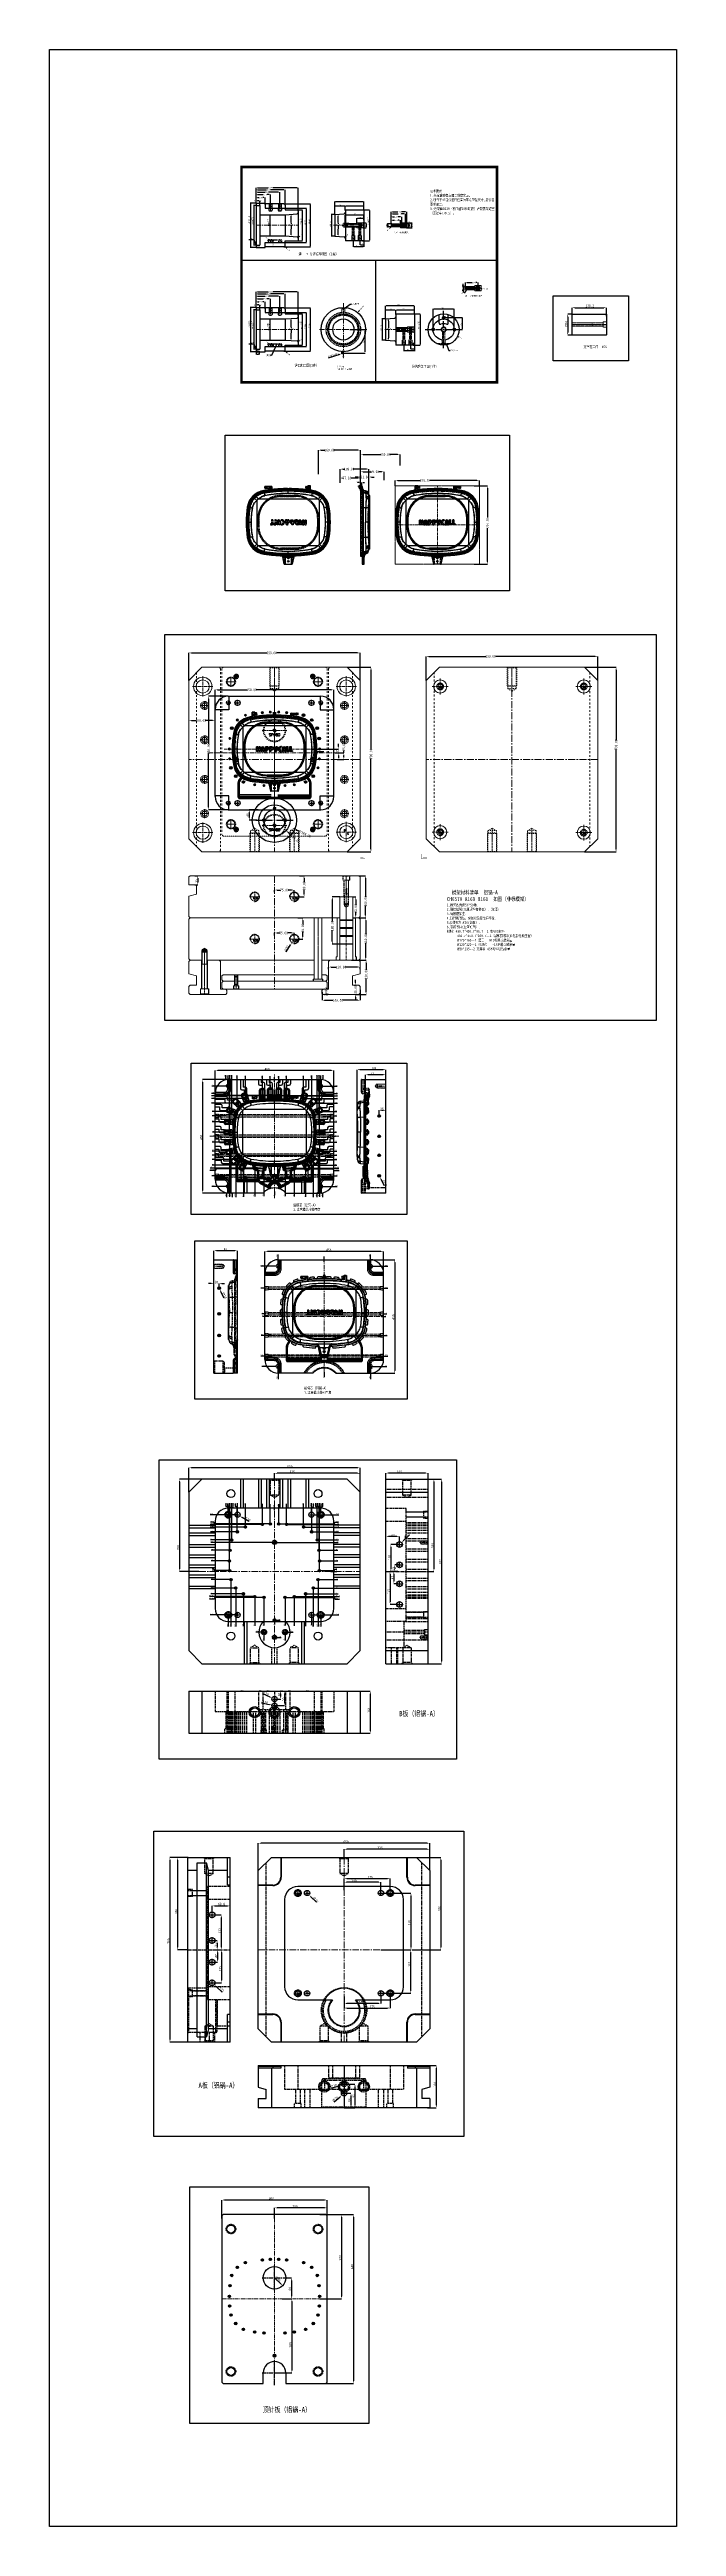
# Model space of a CAD drawing. Header units: millimetres. Extents: x -569 to 1807, y -7664 to 1724.
import ezdxf
from ezdxf.enums import TextEntityAlignment as Align

# ---------------------------------------------------------------- set-up
doc = ezdxf.new("R2010")
doc.units = ezdxf.units.MM
doc.header["$LTSCALE"] = 16.335
doc.header["$PDMODE"] = 3
doc.header["$PDSIZE"] = 0.3125
for name, pattern in [('CENTER', [0.6, 0.375, -0.075, 0.075, -0.075]), ('HIDDEN', [0.2, 0.1, -0.1]), ('HIDDENX2', [0.75, 0.5, -0.25])]:
    doc.linetypes.add(name, pattern=pattern)
doc.layers.get('0').update_dxf_attribs({"linetype": 'CONTINUOUS'})
doc.layers.get('Defpoints').update_dxf_attribs({"linetype": 'CONTINUOUS'})
for name, color, linetype, lineweight in [('center', 1, 'CENTER', 9), ('cool', 153, 'HIDDEN', 9), ('epin', 13, 'CONTINUOUS', 9), ('moldbase', 7, 'CONTINUOUS', 20), ('screw', 33, 'CONTINUOUS', 13), ('sp', 193, 'CONTINUOUS', 9), ('虚线', 6, 'HIDDENX2', 13)]:
    doc.layers.add(name, color=color, linetype=linetype, lineweight=lineweight)
doc.layers.add('DEFAULT_2', color=8, linetype='HIDDEN')
doc.layers.add('dim', color=3, linetype='CONTINUOUS')
doc.styles.add('frame', font='PMingLiU.ttf')
doc.styles.add('ROMANC', font='romanc.shx', dxfattribs={"bigfont": 'gbcbig.shx'})
doc.styles.get("Standard").update_dxf_attribs({"font": 'txt', "width": 0.8})
doc.styles.add('TXT', font='txt.shx', dxfattribs={"bigfont": 'gbcbig.shx'})
doc.styles.add('TXT05', font='txt.shx', dxfattribs={"width": 0.5, "bigfont": 'gbcbig.shx'})
doc.dimstyles.new('ISO-25', dxfattribs={"dimtxt": 3.5, "dimasz": 2.5, "dimexe": 0.5, "dimexo": 0, "dimtad": 1, "dimdsep": 46, "dimtxsty": 'frame', "dimcen": 0.09, "dimclrd": 256, "dimclre": 256, "dimclrt": 256, "dimadec": 0, "dimazin": 0, "dimtfac": 1, "dimtmove": 0, "dimatfit": 3, "dimfxl": 0, "dimarcsym": 0})
doc.dimstyles.get("Standard").update_dxf_attribs({"dimtxt": 0.15625, "dimasz": 0.1875, "dimexe": 0.125, "dimexo": 0.0625, "dimtad": 0, "dimtih": 1, "dimtoh": 1, "dimdsep": 46, "dimtxsty": 'Standard', "dimcen": 0.09, "dimadec": 0, "dimazin": 0, "dimtp": 0.01, "dimtm": 0.01, "dimtfac": 1, "dimtofl": 0, "dimtmove": 0, "dimatfit": 3, "dimfxl": 0, "dimtolj": 1, "dimarcsym": 0})
doc.dimstyles.new('STANDARD$0', dxfattribs={"dimscale": 2, "dimtxt": 3, "dimasz": 3, "dimexe": 1.25, "dimexo": 0.625, "dimgap": 0.5, "dimtad": 0, "dimdsep": 46, "dimlunit": 6, "dimtxsty": 'Standard', "dimblk": 'CLOSEDBLANK', "dimcen": 0, "dimclrt": 2, "dimazin": 2, "dimtfac": 2, "dimtmove": 1, "dimatfit": 3, "dimfxl": 0, "dimtolj": 1, "dimtzin": 0, "dimarcsym": 0})
doc.dimstyles.new('副本 ISO-25-1', dxfattribs={"dimtxt": 10, "dimasz": 10, "dimexe": 0, "dimexo": 0, "dimgap": 0, "dimtad": 1, "dimtxsty": 'Standard', "dimcen": 0, "dimclrd": 6, "dimclre": 6, "dimclrt": 4, "dimazin": 0, "dimtfac": 1, "dimtofl": 0, "dimtmove": 0, "dimatfit": 3, "dimfxl": 0, "dimarcsym": 0})

# ---------------------------------------------------------------- blocks, each defined once
blk = doc.blocks.new('*D0')
at = {"color": 6, "lineweight": -2}
for p, q in [((604.5, 83.2), (599.5, 83.2)), ((609.5, 64.3), (609.5, 83.2)), ((614, 56.9), (614, 83.2)), ((619, 83.2), (624, 83.2))]:
    blk.add_line(p, q, dxfattribs=at)
at = {"color": 6}
for points in [[(604.5, 84), (604.5, 82.4), (609.5, 83.2)], [(619, 84), (619, 82.4), (614, 83.2)]]:
    blk.add_solid(points, dxfattribs=at)
at = {"layer": 'Defpoints', "color": 0}
for p in [(609.5, 83.2), (609.5, 64.3), (614, 56.9)]:
    blk.add_point(p, dxfattribs=at)
at = {"color": 4, "insert": (593.9, 83.2), "char_height": 5, "attachment_point": 5}
blk.add_mtext('\\A1;4.50', dxfattribs=at)
blk = doc.blocks.new('*D3')
at = {"color": 6, "lineweight": -2}
for p, q in [((740.7, 70.9), (740.7, 90.4)), ((750.7, 90.4), (834.7, 90.4)), ((1050.1, 90.4), (872.1, 90.4)), ((1060.1, 70.9), (1060.1, 90.4))]:
    blk.add_line(p, q, dxfattribs=at)
at = {"color": 6}
for points in [[(750.7, 92.1), (750.7, 88.8), (740.7, 90.4)], [(1050.1, 92.1), (1050.1, 88.8), (1060.1, 90.4)]]:
    blk.add_solid(points, dxfattribs=at)
at = {"layer": 'Defpoints', "color": 0}
for p in [(740.7, 90.4), (740.7, 70.9), (1060.1, 70.9, 0)]:
    blk.add_point(p, dxfattribs=at)
at = {"color": 4, "insert": (853.4, 90.4), "char_height": 10, "attachment_point": 5}
blk.add_mtext('\\A1;319.38', dxfattribs=at)
blk = doc.blocks.new('*D4')
at = {"color": 6, "lineweight": -2}
for p, q in [((1039.6, 70.9), (1090.4, 70.9)), ((1090.4, 60.9), (1090.4, -49.9)), ((1090.4, -217.1), (1090.4, -89.9)), ((1039.6, -227.1), (1090.4, -227.1))]:
    blk.add_line(p, q, dxfattribs=at)
at = {"color": 6}
for points in [[(1088.7, 60.9), (1092.1, 60.9), (1090.4, 70.9)], [(1088.7, -217.1), (1092.1, -217.1), (1090.4, -227.1)]]:
    blk.add_solid(points, dxfattribs=at)
at = {"layer": 'Defpoints', "color": 0}
for p in [(1039.6, 70.9, 0), (1039.6, -227.1), (1090.4, -227.1)]:
    blk.add_point(p, dxfattribs=at)
at = {"color": 4, "insert": (1090.4, -69.9), "char_height": 10, "attachment_point": 5, "rotation": 90}
blk.add_mtext('\\A1;297.97', dxfattribs=at)
blk = doc.blocks.new('*D6')
at = {"color": 6, "lineweight": -2}
for p, q in [((599.5, 103.7), (589.5, 103.7)), ((609.5, 78.6), (609.5, 103.7)), ((641.4, 13.8), (641.4, 103.7)), ((651.4, 103.7), (661.4, 103.7))]:
    blk.add_line(p, q, dxfattribs=at)
at = {"color": 6}
for points in [[(599.5, 105.4), (599.5, 102), (609.5, 103.7)], [(651.4, 105.4), (651.4, 102), (641.4, 103.7)]]:
    blk.add_solid(points, dxfattribs=at)
at = {"layer": 'Defpoints', "color": 0}
for p in [(609.5, 103.7), (609.5, 78.6), (641.4, 13.8)]:
    blk.add_point(p, dxfattribs=at)
at = {"color": 4, "insert": (625.9, 103.7), "char_height": 10, "attachment_point": 5}
blk.add_mtext('\\A1;31.84', dxfattribs=at)
blk = doc.blocks.new('*D7')
at = {"color": 6, "lineweight": -2}
for p, q in [((532.4, 81.1), (532.4, 133.9)), ((542.4, 133.9), (549.9, 133.9)), ((631.4, 133.9), (583.2, 133.9)), ((641.4, 81.1), (641.4, 133.9))]:
    blk.add_line(p, q, dxfattribs=at)
at = {"color": 6}
for points in [[(542.4, 135.5), (542.4, 132.2), (532.4, 133.9)], [(631.4, 135.5), (631.4, 132.2), (641.4, 133.9)]]:
    blk.add_solid(points, dxfattribs=at)
at = {"layer": 'Defpoints', "color": 0}
for p in [(532.4, 133.9), (532.4, 81.1), (641.4, 81.1)]:
    blk.add_point(p, dxfattribs=at)
at = {"color": 4, "insert": (566.5, 133.9), "char_height": 10, "attachment_point": 5}
blk.add_mtext('\\A1;109.00', dxfattribs=at)
blk = doc.blocks.new('*D8')
at = {"color": 6, "lineweight": -2}
for p, q in [((532.4, 92.4), (532.4, 99.9)), ((542.4, 99.9), (543.2, 99.9)), ((599.5, 99.9), (572.5, 99.9)), ((609.5, 88.6), (609.5, 99.9))]:
    blk.add_line(p, q, dxfattribs=at)
at = {"color": 6}
for points in [[(542.4, 101.5), (542.4, 98.2), (532.4, 99.9)], [(599.5, 101.5), (599.5, 98.2), (609.5, 99.9)]]:
    blk.add_solid(points, dxfattribs=at)
at = {"layer": 'Defpoints', "color": 0}
for p in [(532.4, 99.9), (532.4, 92.4), (609.5, 88.6)]:
    blk.add_point(p, dxfattribs=at)
at = {"color": 4, "insert": (557.8, 99.9), "char_height": 10, "attachment_point": 5}
blk.add_mtext('\\A1;77.16', dxfattribs=at)
blk = doc.blocks.new('*D9')
at = {"color": 6, "lineweight": -2}
for p, q in [((609.5, 91.2), (609.5, 123.5)), ((619.5, 123.5), (648.5, 123.5)), ((688.5, 123.5), (677.8, 123.5)), ((698.5, 91.2), (698.5, 123.5))]:
    blk.add_line(p, q, dxfattribs=at)
at = {"color": 6}
for points in [[(619.5, 125.2), (619.5, 121.8), (609.5, 123.5)], [(688.5, 125.2), (688.5, 121.8), (698.5, 123.5)]]:
    blk.add_solid(points, dxfattribs=at)
at = {"layer": 'Defpoints', "color": 0}
for p in [(698.5, 123.5), (609.5, 91.2), (698.5, 91.2)]:
    blk.add_point(p, dxfattribs=at)
at = {"color": 4, "insert": (663.2, 123.5), "char_height": 10, "attachment_point": 5}
blk.add_mtext('\\A1;89.00', dxfattribs=at)
blk = doc.blocks.new('*D10')
at = {"color": 6, "lineweight": -2}
for p, q in [((449.5, 114.3), (449.5, 205.7)), ((459.5, 205.7), (475.3, 205.7)), ((599.5, 205.7), (508.7, 205.7)), ((609.5, 114.3), (609.5, 205.7))]:
    blk.add_line(p, q, dxfattribs=at)
at = {"color": 6}
for points in [[(459.5, 207.3), (459.5, 204), (449.5, 205.7)], [(599.5, 207.3), (599.5, 204), (609.5, 205.7)]]:
    blk.add_solid(points, dxfattribs=at)
at = {"layer": 'Defpoints', "color": 0}
for p in [(449.5, 205.7), (449.5, 114.3), (609.5, 114.3)]:
    blk.add_point(p, dxfattribs=at)
at = {"color": 4, "insert": (492, 205.7), "char_height": 10, "attachment_point": 5}
blk.add_mtext('\\A1;160.00', dxfattribs=at)
blk = doc.blocks.new('*D11')
at = {"color": 6, "lineweight": -2}
for p, q in [((609.5, 146.8), (609.5, 188.9)), ((619.5, 188.9), (686.9, 188.9)), ((749.5, 188.9), (720.2, 188.9)), ((759.5, 146.8), (759.5, 188.9))]:
    blk.add_line(p, q, dxfattribs=at)
at = {"color": 6}
for points in [[(619.5, 190.5), (619.5, 187.2), (609.5, 188.9)], [(749.5, 190.5), (749.5, 187.2), (759.5, 188.9)]]:
    blk.add_solid(points, dxfattribs=at)
at = {"layer": 'Defpoints', "color": 0}
for p in [(759.5, 188.9), (609.5, 146.8), (759.5, 146.8)]:
    blk.add_point(p, dxfattribs=at)
at = {"color": 4, "insert": (703.6, 188.9), "char_height": 10, "attachment_point": 5}
blk.add_mtext('\\A1;150.00', dxfattribs=at)
blk = doc.blocks.new('screw_m16_g')
at = {"layer": 'screw', "color": 1, "linetype": 'CENTER', "ltscale": 0.497582}
for p, q in [((-8.8, 0), (8.8, 0)), ((0, -8.8), (0, 8.8))]:
    blk.add_line(p, q, dxfattribs=at)
at = {"layer": 'screw', "linetype": 'HIDDEN', "ltscale": 0.497582}
blk.add_circle((0, 0), 7, dxfattribs=at)
at = {"layer": 'screw', "color": 92, "linetype": 'HIDDEN', "ltscale": 0.497582}
blk.add_arc((0, 0), 8, 270, 180, dxfattribs=at)
at = {"layer": 'screw', "color": 6, "style": 'TXT'}
blk.add_text('M16', height=3.2, dxfattribs=at).set_placement((-2.72, -4))
blk = doc.blocks.new('*D16')
at = {"color": 6, "lineweight": -2}
for p, q in [((58.3, -777.2), (58.3, -702.9)), ((68.3, -702.9), (178.4, -702.9)), ((498.3, -702.9), (214.4, -702.9)), ((508.3, -777.2), (508.3, -702.9))]:
    blk.add_line(p, q, dxfattribs=at)
at = {"color": 6}
for points in [[(68.3, -701.2), (68.3, -704.6), (58.3, -702.9)], [(498.3, -701.2), (498.3, -704.6), (508.3, -702.9)]]:
    blk.add_solid(points, dxfattribs=at)
at = {"layer": 'Defpoints', "color": 0}
for p in [(58.3, -702.9), (58.3, -777.2), (508.3, -777.2, 0)]:
    blk.add_point(p, dxfattribs=at)
at = {"color": 4, "insert": (196.4, -702.9), "char_height": 10, "attachment_point": 5}
blk.add_mtext('\\A1;450.00', dxfattribs=at)
blk = doc.blocks.new('*D17')
at = {"color": 6, "lineweight": -2}
for p, q in [((108.3, -727.2), (33.7, -727.2)), ((33.7, -737.2), (33.7, -908.6)), ((33.7, -1147.2), (33.7, -944.6)), ((108.3, -1157.2), (33.7, -1157.2))]:
    blk.add_line(p, q, dxfattribs=at)
at = {"color": 6}
for points in [[(32, -737.2), (35.3, -737.2), (33.7, -727.2)], [(32, -1147.2), (35.3, -1147.2), (33.7, -1157.2)]]:
    blk.add_solid(points, dxfattribs=at)
at = {"layer": 'Defpoints', "color": 0}
for p in [(108.3, -727.2), (33.7, -1157.2), (108.3, -1157.2, 0)]:
    blk.add_point(p, dxfattribs=at)
at = {"color": 4, "insert": (33.7, -926.6), "char_height": 10, "attachment_point": 5, "rotation": 90}
blk.add_mtext('\\A1;430.00', dxfattribs=at)
blk = doc.blocks.new('*D14')
at = {"color": 6, "lineweight": -2}
blk.add_line((342.3, -1249.7), (334.8, -1243.1), dxfattribs=at)
at = {"color": 6}
blk.add_solid([(335.9, -1241.8), (333.7, -1244.3), (327.3, -1236.4)], dxfattribs=at)
at = {"layer": 'Defpoints', "color": 0}
for p in [(239.2, -1158), (327.3, -1236.4)]:
    blk.add_point(p, dxfattribs=at)
at = {"color": 4, "insert": (357.2, -1263), "char_height": 10, "attachment_point": 5, "rotation": 318.32709}
blk.add_mtext('\\A1;∅118.00', dxfattribs=at)
blk = doc.blocks.new('*D15')
at = {"color": 6, "lineweight": -2}
blk.add_line((378.1, -1240), (369, -1235.9), dxfattribs=at)
at = {"color": 6}
blk.add_solid([(369.6, -1234.3), (368.3, -1237.4), (359.8, -1231.8)], dxfattribs=at)
at = {"layer": 'Defpoints', "color": 0}
for p in [(206.7, -1162.7), (359.8, -1231.8)]:
    blk.add_point(p, dxfattribs=at)
at = {"color": 4, "insert": (397.5, -1248.8), "char_height": 10, "attachment_point": 5, "rotation": 335.71789}
blk.add_mtext('\\A1;∅168.00', dxfattribs=at)
blk = doc.blocks.new('*D18')
at = {"color": 6, "lineweight": -2}
for p, q in [((858.3, -667.2), (858.3, -576.1)), ((868.3, -576.1), (1084.4, -576.1)), ((1498.3, -576.1), (1120.4, -576.1)), ((1508.3, -667.2), (1508.3, -576.1))]:
    blk.add_line(p, q, dxfattribs=at)
at = {"color": 6}
for points in [[(868.3, -574.4), (868.3, -577.8), (858.3, -576.1)], [(1498.3, -574.4), (1498.3, -577.8), (1508.3, -576.1)]]:
    blk.add_solid(points, dxfattribs=at)
at = {"layer": 'Defpoints', "color": 0}
for p in [(858.3, -576.1), (858.3, -667.2), (1508.3, -667.2)]:
    blk.add_point(p, dxfattribs=at)
at = {"color": 4, "insert": (1102.4, -576.1), "char_height": 10, "attachment_point": 5}
blk.add_mtext('\\A1;650.00', dxfattribs=at)
blk = doc.blocks.new('*D19')
at = {"color": 6, "lineweight": -2}
for p, q in [((1458.3, -617.2), (1577.7, -617.2)), ((1577.7, -627.2), (1577.7, -893.3)), ((1577.7, -1307.2), (1577.7, -927.9)), ((1458.3, -1317.2), (1577.7, -1317.2))]:
    blk.add_line(p, q, dxfattribs=at)
at = {"color": 6}
for points in [[(1576, -627.2), (1579.4, -627.2), (1577.7, -617.2)], [(1576, -1307.2), (1579.4, -1307.2), (1577.7, -1317.2)]]:
    blk.add_solid(points, dxfattribs=at)
at = {"layer": 'Defpoints', "color": 0}
for p in [(1458.3, -617.2), (1458.3, -1317.2), (1577.7, -1317.2)]:
    blk.add_point(p, dxfattribs=at)
at = {"color": 4, "insert": (1577.7, -910.6), "char_height": 10, "attachment_point": 5, "rotation": 90}
blk.add_mtext('\\A1;700.00', dxfattribs=at)
blk = doc.blocks.new('*D20')
at = {"color": 6, "lineweight": -2}
for p, q in [((-41.7, -667.2), (-41.7, -562.9)), ((-31.7, -562.9), (254.6, -562.9)), ((598.3, -562.9), (290.6, -562.9)), ((608.3, -667.2), (608.3, -562.9))]:
    blk.add_line(p, q, dxfattribs=at)
at = {"color": 6}
for points in [[(-31.7, -561.3), (-31.7, -564.6), (-41.7, -562.9)], [(598.3, -561.3), (598.3, -564.6), (608.3, -562.9)]]:
    blk.add_solid(points, dxfattribs=at)
at = {"layer": 'Defpoints', "color": 0}
for p in [(-41.7, -562.9), (-41.7, -667.2), (608.3, -667.2)]:
    blk.add_point(p, dxfattribs=at)
at = {"color": 4, "insert": (272.6, -562.9), "char_height": 10, "attachment_point": 5}
blk.add_mtext('\\A1;650.00', dxfattribs=at)
blk = doc.blocks.new('*D21')
at = {"color": 6, "lineweight": -2}
for p, q in [((558.3, -617.2), (648.9, -617.2)), ((648.9, -627.2), (648.9, -927.9)), ((648.9, -1307.2), (648.9, -962.5)), ((558.3, -1317.2), (648.9, -1317.2))]:
    blk.add_line(p, q, dxfattribs=at)
at = {"color": 6}
for points in [[(647.3, -627.2), (650.6, -627.2), (648.9, -617.2)], [(647.3, -1307.2), (650.6, -1307.2), (648.9, -1317.2)]]:
    blk.add_solid(points, dxfattribs=at)
at = {"layer": 'Defpoints', "color": 0}
for p in [(558.3, -617.2), (558.3, -1317.2), (648.9, -1317.2)]:
    blk.add_point(p, dxfattribs=at)
at = {"color": 4, "insert": (648.9, -945.2), "char_height": 10, "attachment_point": 5, "rotation": 90}
blk.add_mtext('\\A1;700.00', dxfattribs=at)
blk = doc.blocks.new('*D22')
at = {"color": 6, "lineweight": -2}
for p, q in [((546.1, -942.2), (546.1, -932.2)), ((520.3, -942.2), (546.1, -942.2)), ((520.3, -967.2), (546.1, -967.2)), ((546.1, -957.2), (546.1, -952.2))]:
    blk.add_line(p, q, dxfattribs=at)
at = {"color": 6}
for points in [[(544.4, -952.2), (547.8, -952.2), (546.1, -942.2)], [(544.4, -957.2), (547.8, -957.2), (546.1, -967.2)]]:
    blk.add_solid(points, dxfattribs=at)
at = {"layer": 'Defpoints', "color": 0}
for p in [(520.3, -942.2), (520.3, -967.2), (546.1, -967.2)]:
    blk.add_point(p, dxfattribs=at)
at = {"color": 4, "insert": (546.1, -917.5), "char_height": 10, "attachment_point": 5, "rotation": 90}
blk.add_mtext('\\A1;25.00', dxfattribs=at)
blk = doc.blocks.new('*D23')
at = {"color": 6, "lineweight": -2}
for p, q in [((-41.7, -819.2), (-41.7, -818.8)), ((-31.7, -818.8), (-11.9, -818.8)), ((48.3, -818.8), (20.1, -818.8)), ((58.3, -819.2), (58.3, -818.8))]:
    blk.add_line(p, q, dxfattribs=at)
at = {"color": 6}
for points in [[(-31.7, -817.2), (-31.7, -820.5), (-41.7, -818.8)], [(48.3, -817.2), (48.3, -820.5), (58.3, -818.8)]]:
    blk.add_solid(points, dxfattribs=at)
at = {"layer": 'Defpoints', "color": 0}
for p in [(-41.7, -818.8), (-41.7, -819.2), (58.3, -819.2)]:
    blk.add_point(p, dxfattribs=at)
at = {"color": 4, "insert": (4.1, -818.8), "char_height": 10, "attachment_point": 5}
blk.add_mtext('\\A1;100.00', dxfattribs=at)
blk = doc.blocks.new('screw_m16_i')
at = {"layer": 'screw', "color": 1, "linetype": 'CENTER', "ltscale": 0.808571}
for p, q in [((-14.3, 0), (14.3, 0)), ((0, -14.3), (0, 14.3))]:
    blk.add_line(p, q, dxfattribs=at)
at = {"layer": 'screw', "color": 8, "linetype": 'HIDDEN', "ltscale": 0.808571}
blk.add_circle((0, 0), 13, dxfattribs=at)
at = {"layer": 'screw'}
blk.add_circle((0, 0), 9, dxfattribs=at)
at = {"layer": 'screw', "color": 6, "style": 'TXT'}
blk.add_text('M16', height=3.9, dxfattribs=at).set_placement((-3.38, -5.2))
blk = doc.blocks.new('2')
at = {"layer": 'moldbase', "color": 1, "linetype": 'CENTER', "ltscale": 1.08846}
for p, q in [((2118.3, -653), (2118.3, -691.5)), ((2448.3, -653), (2448.3, -691.5)), ((2137.5, -672.2), (2099, -672.2)), ((2429, -672.2), (2467.5, -672.2)), ((2137.5, -1212.2), (2099, -1212.2)), ((2118.3, -1231.5), (2118.3, -1193)), ((2429, -1212.2), (2467.5, -1212.2)), ((2448.3, -1231.5), (2448.3, -1193))]:
    blk.add_line(p, q, dxfattribs=at)
at = {"layer": 'moldbase', "color": 1, "linetype": 'CENTER', "ltscale": 0.55978}
for p, q in [((2128.4, -652.2), (2148.2, -652.2)), ((2138.3, -642.3), (2138.3, -662.1)), ((2438.2, -652.2), (2418.4, -652.2)), ((2428.3, -642.3), (2428.3, -662.1)), ((2148.2, -967.2), (2128.4, -967.2)), ((2128.4, -967.2), (2148.2, -967.2)), ((2128.4, -967.2), (2148.2, -967.2)), ((2138.3, -977.1), (2138.3, -957.3)), ((2138.3, -977.1), (2138.3, -957.3)), ((2138.3, -957.3), (2138.3, -977.1)), ((2438.2, -967.2), (2418.4, -967.2)), ((2438.2, -967.2), (2418.4, -967.2)), ((2438.2, -967.2), (2418.4, -967.2)), ((2428.3, -977.1), (2428.3, -957.3)), ((2428.3, -977.1), (2428.3, -957.3)), ((2428.3, -957.3), (2428.3, -977.1)), ((2128.4, -1232.2), (2148.2, -1232.2)), ((2138.3, -1242.1), (2138.3, -1222.3)), ((2438.2, -1232.2), (2418.4, -1232.2)), ((2428.3, -1242.1), (2428.3, -1222.3))]:
    blk.add_line(p, q, dxfattribs=at)
at = {"layer": 'moldbase', "color": 8, "linetype": 'HIDDEN', "ltscale": 1.08846}
for centre in [(2118.3, -672.2), (2448.3, -672.2), (2118.3, -1212.2), (2448.3, -1212.2)]:
    blk.add_circle(centre, 17.5, dxfattribs=at)
at = {"layer": 'moldbase', "color": 8, "linetype": 'HIDDEN', "ltscale": 0.746373}
for centre, radius in [((2138.3, -652.2), 9), ((2138.3, -652.2), 6), ((2138.3, -652.2), 5.25), ((2428.3, -652.2), 9), ((2428.3, -652.2), 6), ((2428.3, -652.2), 5.25), ((2138.3, -967.2), 9), ((2138.3, -967.2), 9), ((2138.3, -967.2), 9), ((2138.3, -967.2), 6), ((2138.3, -967.2), 6), ((2138.3, -967.2), 6), ((2138.3, -967.2), 5.25), ((2138.3, -967.2), 5.25), ((2138.3, -967.2), 5.25), ((2428.3, -967.2), 9), ((2428.3, -967.2), 9), ((2428.3, -967.2), 9), ((2428.3, -967.2), 6), ((2428.3, -967.2), 6), ((2428.3, -967.2), 6), ((2428.3, -967.2), 5.25), ((2428.3, -967.2), 5.25), ((2428.3, -967.2), 5.25), ((2138.3, -1232.2), 9), ((2138.3, -1232.2), 6), ((2138.3, -1232.2), 5.25), ((2428.3, -1232.2), 9), ((2428.3, -1232.2), 6), ((2428.3, -1232.2), 5.25)]:
    blk.add_circle(centre, radius, dxfattribs=at)
at = {"layer": 'moldbase'}
for centre in [(2118.3, -672.2), (2448.3, -672.2), (2118.3, -1212.2), (2448.3, -1212.2)]:
    blk.add_circle(centre, 15, dxfattribs=at)
blk = doc.blocks.new('*D30')
at = {"lineweight": -2}
for p, q in [((743.4, 719.2), (743.4, 736.1)), ((810.9, 735.6), (745.9, 735.6)), ((813.4, 724.7), (813.4, 736.1))]:
    blk.add_line(p, q, dxfattribs=at)
for points in [[(745.9, 736), (745.9, 735.2), (743.4, 735.6)], [(810.9, 736), (810.9, 735.2), (813.4, 735.6)]]:
    blk.add_solid(points)
at = {"layer": 'Defpoints', "color": 0}
for p in [(743.4, 735.6), (743.4, 719.2), (813.4, 724.7)]:
    blk.add_point(p, dxfattribs=at)
at = {"lineweight": 0, "insert": (771.9, 739), "char_height": 5, "attachment_point": 5, "style": 'frame'}
blk.add_mtext('70', dxfattribs=at)
blk = doc.blocks.new('*D31')
at = {"lineweight": -2}
for p, q in [((703.4, 702.2), (703.4, 752.7)), ((810.9, 752.2), (705.9, 752.2)), ((813.4, 719.7), (813.4, 752.7))]:
    blk.add_line(p, q, dxfattribs=at)
for points in [[(705.9, 752.6), (705.9, 751.8), (703.4, 752.2)], [(810.9, 752.6), (810.9, 751.8), (813.4, 752.2)]]:
    blk.add_solid(points)
at = {"layer": 'Defpoints', "color": 0}
for p in [(703.4, 752.2), (703.4, 702.2), (813.4, 719.7)]:
    blk.add_point(p, dxfattribs=at)
at = {"lineweight": 0, "insert": (752.1, 755.6), "char_height": 5, "attachment_point": 5, "style": 'frame'}
blk.add_mtext('110', dxfattribs=at)
blk = doc.blocks.new('*D32')
at = {"lineweight": -2}
for p, q in [((703.4, 702.2), (703.4, 736.1)), ((740.9, 735.6), (705.9, 735.6)), ((743.4, 719.6), (743.4, 736.1))]:
    blk.add_line(p, q, dxfattribs=at)
for points in [[(705.9, 736), (705.9, 735.2), (703.4, 735.6)], [(740.9, 736), (740.9, 735.2), (743.4, 735.6)]]:
    blk.add_solid(points)
at = {"layer": 'Defpoints', "color": 0}
for p in [(703.4, 735.6), (703.4, 702.2), (743.4, 719.6)]:
    blk.add_point(p, dxfattribs=at)
at = {"lineweight": 0, "insert": (723.4, 739), "char_height": 5, "attachment_point": 5, "style": 'frame'}
blk.add_mtext('40', dxfattribs=at)
blk = doc.blocks.new('*D33')
at = {"lineweight": -2}
for p, q in [((811.4, 721.7), (835.4, 721.7)), ((834.9, 719.2), (834.9, 606.2)), ((808.4, 603.7), (835.4, 603.7))]:
    blk.add_line(p, q, dxfattribs=at)
for points in [[(834.5, 719.2), (835.4, 719.2), (834.9, 721.7)], [(834.5, 606.2), (835.4, 606.2), (834.9, 603.7)]]:
    blk.add_solid(points)
at = {"layer": 'Defpoints', "color": 0}
for p in [(811.4, 721.7), (808.4, 603.7), (834.9, 603.7)]:
    blk.add_point(p, dxfattribs=at)
at = {"lineweight": 0, "insert": (829.5, 678.5), "char_height": 5, "attachment_point": 5, "rotation": 90, "style": 'frame'}
blk.add_mtext('%%C118{\\H0.7x;\\S-0.02^ -0.05;}', dxfattribs=at)
blk = doc.blocks.new('*D34')
at = {"lineweight": -2}
for p, q in [((798.4, 603.7), (798.4, 588.7)), ((800.9, 589.2), (810.9, 589.2)), ((813.4, 607.7), (813.4, 588.7))]:
    blk.add_line(p, q, dxfattribs=at)
for points in [[(800.9, 589.6), (800.9, 588.8), (798.4, 589.2)], [(810.9, 589.6), (810.9, 588.8), (813.4, 589.2)]]:
    blk.add_solid(points)
at = {"layer": 'Defpoints', "color": 0}
for p in [(798.4, 603.7), (813.4, 607.7), (813.4, 589.2)]:
    blk.add_point(p, dxfattribs=at)
at = {"lineweight": 0, "insert": (805.9, 592.6), "char_height": 5, "attachment_point": 5, "style": 'frame'}
blk.add_mtext('15', dxfattribs=at)
blk = doc.blocks.new('*D35')
at = {"lineweight": -2}
for p, q in [((773.4, 607.2), (773.4, 580.9)), ((810.9, 581.4), (775.9, 581.4)), ((813.4, 610.1), (813.4, 580.9))]:
    blk.add_line(p, q, dxfattribs=at)
for points in [[(775.9, 581.8), (775.9, 581), (773.4, 581.4)], [(810.9, 581.8), (810.9, 581), (813.4, 581.4)]]:
    blk.add_solid(points)
at = {"layer": 'Defpoints', "color": 0}
for p in [(773.4, 607.2), (773.4, 581.4), (813.4, 610.1)]:
    blk.add_point(p, dxfattribs=at)
at = {"lineweight": 0, "insert": (788.2, 584.8), "char_height": 5, "attachment_point": 5, "style": 'frame'}
blk.add_mtext('40', dxfattribs=at)
blk = doc.blocks.new('*D36')
at = {"lineweight": -2}
for p, q in [((929.8, 707.7), (995.3, 707.7)), ((973, 662.7), (995.3, 662.7)), ((994.8, 705.2), (994.8, 665.2))]:
    blk.add_line(p, q, dxfattribs=at)
for points in [[(994.4, 705.2), (995.2, 705.2), (994.8, 707.7)], [(994.4, 665.2), (995.2, 665.2), (994.8, 662.7)]]:
    blk.add_solid(points)
at = {"layer": 'Defpoints', "color": 0}
for p in [(929.8, 707.7), (973, 662.7), (994.8, 662.7)]:
    blk.add_point(p, dxfattribs=at)
at = {"lineweight": 0, "insert": (991.3, 682.2), "char_height": 5, "attachment_point": 5, "rotation": 90, "style": 'frame'}
blk.add_mtext('45', dxfattribs=at)
blk = doc.blocks.new('*D37')
at = {"lineweight": -2}
for p, q in [((884.3, 669.3), (884.3, 740.6)), ((961.8, 740.1), (886.8, 740.1)), ((964.3, 669.3), (964.3, 740.6))]:
    blk.add_line(p, q, dxfattribs=at)
for points in [[(886.8, 740.5), (886.8, 739.7), (884.3, 740.1)], [(961.8, 740.5), (961.8, 739.7), (964.3, 740.1)]]:
    blk.add_solid(points)
at = {"layer": 'Defpoints', "color": 0}
for p in [(884.3, 740.1), (884.3, 669.3), (964.3, 669.3)]:
    blk.add_point(p, dxfattribs=at)
at = {"lineweight": 0, "insert": (920.6, 743.5), "char_height": 5, "attachment_point": 5, "style": 'frame'}
blk.add_mtext('80', dxfattribs=at)
blk = doc.blocks.new('*D53')
at = {"lineweight": -2}
for p, q in [((703.4, 703.4), (690.3, 703.4)), ((690.8, 700.9), (690.8, 624.5)), ((703.4, 622), (690.3, 622))]:
    blk.add_line(p, q, dxfattribs=at)
for points in [[(690.4, 700.9), (691.2, 700.9), (690.8, 703.4)], [(690.4, 624.5), (691.2, 624.5), (690.8, 622)]]:
    blk.add_solid(points)
at = {"layer": 'Defpoints', "color": 0}
for p in [(703.4, 703.4), (690.8, 622), (703.4, 622)]:
    blk.add_point(p, dxfattribs=at)
at = {"lineweight": 0, "insert": (687.3, 668.2), "char_height": 5, "attachment_point": 5, "rotation": 90, "style": 'frame'}
blk.add_mtext('%%c81.4', dxfattribs=at)
blk = doc.blocks.new('*D54')
at = {"color": 4, "lineweight": -2}
for start, end in [(0.50798, 3.51904), (356.48096, 0.02702)]:
    blk.add_arc((121.4, 662.7), 595.6, start, end, dxfattribs=at)
at = {"color": 4}
for points in [[(715.1, 699.2), (716.8, 699.4), (715.6, 704.3)], [(716.8, 626.1), (715.1, 626.2), (715.6, 621.2)]]:
    blk.add_solid(points, dxfattribs=at)
at = {"layer": 'Defpoints', "color": 0}
for p in [(703.4, 703.4), (738.8, 705.9), (703.4, 622), (716.9, 648.9), (738.8, 619.6)]:
    blk.add_point(p, dxfattribs=at)
at = {"color": 6, "insert": (717.1, 665.5), "char_height": 5, "attachment_point": 5}
blk.add_mtext('\\A1;8.00°', dxfattribs=at)
blk = doc.blocks.new('screw_m12_g')
at = {"layer": 'screw', "color": 1, "linetype": 'CENTER', "ltscale": 0.24}
for p, q in [((-6.6, 0), (6.6, 0)), ((0, -6.6), (0, 6.6))]:
    blk.add_line(p, q, dxfattribs=at)
at = {"layer": 'screw', "color": 33, "linetype": 'HIDDEN', "ltscale": 0.24}
blk.add_circle((0, 0), 5.25, dxfattribs=at)
at = {"layer": 'screw', "color": 92, "linetype": 'HIDDEN', "ltscale": 0.24}
blk.add_arc((0, 0), 6, 270, 180, dxfattribs=at)
at = {"layer": 'screw', "color": 6, "style": 'TXT'}
blk.add_text('M12', height=2.4, dxfattribs=at).set_placement((-2.04, -3))
blk = doc.blocks.new('epin_ejp_10')
at = {"layer": 'epin'}
h = blk.add_hatch(dxfattribs=at)
h.set_pattern_fill('_ANSI31', color=123, scale=0.25, angle=90, style=0)
h.set_pattern_definition([(135, (-1645.23396, 6741.0989), (-0.56126601, -0.56126601), [])])
h.paths.add_polyline_path([(0, 5, 0.414214), (-5, 0), (0, 0)])
h.paths.add_polyline_path([(5, 0), (0, 0), (0, -5, 0.414214)])
at = {"layer": 'epin', "color": 1, "linetype": 'CENTER', "ltscale": 0.219913}
for p, q in [((-5.5, 0), (5.5, 0)), ((0, -5.5), (0, 5.5))]:
    blk.add_line(p, q, dxfattribs=at)
at = {"layer": 'epin'}
blk.add_circle((0, 0), 5, dxfattribs=at)
at = {"layer": 'epin', "color": 6, "style": 'TXT05', "width": 0.5}
blk.add_text('%%c10', height=3.5, dxfattribs=at).set_placement((0.2, 0.5))
blk = doc.blocks.new('*D38')
at = {"lineweight": -2}
for p, q in [((373.6, 1116.6), (389.1, 1116.6)), ((388.6, 1114.1), (388.6, 1001.1)), ((373.6, 998.6), (389.1, 998.6))]:
    blk.add_line(p, q, dxfattribs=at)
for points in [[(388.2, 1114.1), (389, 1114.1), (388.6, 1116.6)], [(388.2, 1001.1), (389, 1001.1), (388.6, 998.6)]]:
    blk.add_solid(points)
at = {"layer": 'Defpoints', "color": 0}
for p in [(373.6, 1116.6), (373.6, 998.6), (388.6, 998.6)]:
    blk.add_point(p, dxfattribs=at)
at = {"lineweight": 0, "insert": (383.2, 1073.4), "char_height": 5, "attachment_point": 5, "rotation": 90, "style": 'frame'}
blk.add_mtext('%%C118{\\H0.7x;\\S-0.02^ -0.05;}', dxfattribs=at)
blk = doc.blocks.new('*D39')
at = {"lineweight": -2}
for p, q in [((244.4, 1097.6), (265.5, 1097.6)), ((265, 1095.1), (265, 1020.1)), ((244.4, 1017.6), (265.5, 1017.6))]:
    blk.add_line(p, q, dxfattribs=at)
for points in [[(264.5, 1095.1), (265.4, 1095.1), (265, 1097.6)], [(264.5, 1020.1), (265.4, 1020.1), (265, 1017.6)]]:
    blk.add_solid(points)
at = {"layer": 'Defpoints', "color": 0}
for p in [(244.4, 1097.6), (244.4, 1017.6), (265, 1017.6)]:
    blk.add_point(p, dxfattribs=at)
at = {"lineweight": 0, "insert": (259.6, 1067.3), "char_height": 5, "attachment_point": 5, "rotation": 90, "style": 'frame'}
blk.add_mtext('%%C80{\\H0.7x;\\S+0.05^ +0.03;}', dxfattribs=at)
blk = doc.blocks.new('*D55')
at = {"color": 4, "lineweight": -2}
for start, end in [(0.50798, 3.51904), (356.48096, 0.02702)]:
    blk.add_arc((-248.4, 1057.6), 595.6, start, end, dxfattribs=at)
at = {"color": 4}
for points in [[(345.3, 1094.1), (346.9, 1094.2), (345.8, 1099.1)], [(346.9, 1021), (345.3, 1021.1), (345.8, 1016)]]:
    blk.add_solid(points, dxfattribs=at)
at = {"layer": 'Defpoints', "color": 0}
for p in [(323.6, 1097.6), (347, 1043.7), (368.9, 1100.8), (323.6, 1017.6), (368.9, 1014.4)]:
    blk.add_point(p, dxfattribs=at)
at = {"color": 6, "insert": (347.2, 1060.4), "char_height": 5, "attachment_point": 5}
blk.add_mtext('\\A1;8.00°', dxfattribs=at)
blk = doc.blocks.new('*D40')
at = {"color": 4, "lineweight": -2}
for p, q in [((213.3, 1141.6), (213.3, 1162.7)), ((218.3, 1162.7), (223.9, 1162.7)), ((243.3, 1162.7), (238.6, 1162.7)), ((248.3, 1136.4), (248.3, 1162.7))]:
    blk.add_line(p, q, dxfattribs=at)
at = {"color": 4}
for points in [[(218.3, 1163.5), (218.3, 1161.9), (213.3, 1162.7)], [(243.3, 1163.5), (243.3, 1161.9), (248.3, 1162.7)]]:
    blk.add_solid(points, dxfattribs=at)
at = {"layer": 'Defpoints', "color": 0}
for p in [(213.3, 1141.6), (248.3, 1162.7), (248.3, 1136.4)]:
    blk.add_point(p, dxfattribs=at)
at = {"color": 6, "insert": (231.2, 1162.7), "char_height": 5, "attachment_point": 5}
blk.add_mtext('\\A1;35.00', dxfattribs=at)
blk = doc.blocks.new('*D56')
at = {"color": 4, "lineweight": -2}
for p, q in [((213.3, 1141.6), (213.3, 1174.3)), ((218.3, 1174.3), (240.2, 1174.3)), ((263.3, 1174.3), (254.9, 1174.3)), ((268.3, 1142.1), (268.3, 1174.3))]:
    blk.add_line(p, q, dxfattribs=at)
at = {"color": 4}
for points in [[(218.3, 1175.2), (218.3, 1173.5), (213.3, 1174.3)], [(263.3, 1175.2), (263.3, 1173.5), (268.3, 1174.3)]]:
    blk.add_solid(points, dxfattribs=at)
at = {"layer": 'Defpoints', "color": 0}
for p in [(213.3, 1141.6), (268.3, 1174.3), (268.3, 1142.1)]:
    blk.add_point(p, dxfattribs=at)
at = {"color": 6, "insert": (247.6, 1174.3), "char_height": 5, "attachment_point": 5}
blk.add_mtext('\\A1;55.00', dxfattribs=at)
blk = doc.blocks.new('*D57')
at = {"color": 4, "lineweight": -2}
for p, q in [((213.3, 1141.6), (213.3, 1183.8)), ((218.3, 1183.8), (248.3, 1183.8)), ((298.3, 1183.8), (262.3, 1183.8)), ((303.3, 1142.1), (303.3, 1183.8))]:
    blk.add_line(p, q, dxfattribs=at)
at = {"color": 4}
for points in [[(218.3, 1184.7), (218.3, 1183), (213.3, 1183.8)], [(298.3, 1184.7), (298.3, 1183), (303.3, 1183.8)]]:
    blk.add_solid(points, dxfattribs=at)
at = {"layer": 'Defpoints', "color": 0}
for p in [(213.3, 1141.6), (303.3, 1183.8), (303.3, 1142.1)]:
    blk.add_point(p, dxfattribs=at)
at = {"color": 6, "insert": (255.3, 1183.8), "char_height": 5, "attachment_point": 5}
blk.add_mtext('\\A1;90.00', dxfattribs=at)
blk = doc.blocks.new('*D58')
at = {"color": 4, "lineweight": -2}
for p, q in [((213.3, 1141.6), (213.3, 1192.2)), ((218.3, 1192.2), (252.7, 1192.2)), ((318.3, 1192.2), (268, 1192.2)), ((323.3, 1134.6), (323.3, 1192.2))]:
    blk.add_line(p, q, dxfattribs=at)
at = {"color": 4}
for points in [[(218.3, 1193.1), (218.3, 1191.4), (213.3, 1192.2)], [(318.3, 1193.1), (318.3, 1191.4), (323.3, 1192.2)]]:
    blk.add_solid(points, dxfattribs=at)
at = {"layer": 'Defpoints', "color": 0}
for p in [(213.3, 1141.6), (323.3, 1192.2), (323.3, 1134.6)]:
    blk.add_point(p, dxfattribs=at)
at = {"color": 6, "insert": (260.3, 1192.2), "char_height": 5, "attachment_point": 5}
blk.add_mtext('\\A1;110.00', dxfattribs=at)
blk = doc.blocks.new('*D59')
at = {"color": 4, "lineweight": -2}
for p, q in [((213.3, 1141.6), (213.3, 1200)), ((218.3, 1200), (259.1, 1200)), ((368.6, 1200), (276.4, 1200)), ((373.6, 1111.3), (373.6, 1200))]:
    blk.add_line(p, q, dxfattribs=at)
at = {"color": 4}
for points in [[(218.3, 1200.9), (218.3, 1199.2), (213.3, 1200)], [(368.6, 1200.9), (368.6, 1199.2), (373.6, 1200)]]:
    blk.add_solid(points, dxfattribs=at)
at = {"layer": 'Defpoints', "color": 0}
for p in [(213.3, 1141.6), (373.6, 1200), (373.6, 1111.3)]:
    blk.add_point(p, dxfattribs=at)
at = {"color": 6, "insert": (267.8, 1200), "char_height": 5, "attachment_point": 5}
blk.add_mtext('\\A1;160.30', dxfattribs=at)
blk = doc.blocks.new('*D60')
at = {"color": 3, "linetype": 'Continuous', "lineweight": -2}
blk.add_line((982.5, 633.9), (979.8, 635.3), dxfattribs=at)
at = {"color": 3}
blk.add_solid([(980.1, 635.7), (979.6, 634.8), (977.1, 636.6)], dxfattribs=at)
at = {"layer": 'Defpoints', "color": 0}
for p in [(871.4, 688.9), (977.1, 636.6)]:
    blk.add_point(p, dxfattribs=at)
at = {"color": 6, "insert": (987.9, 631.3), "char_height": 3, "attachment_point": 5, "rotation": 333.6915}
blk.add_mtext('\\A1;∅118.00', dxfattribs=at)
blk = doc.blocks.new('*D61')
at = {"color": 4, "lineweight": -2}
blk.add_line((1068.5, 816.7), (1063.4, 817.7), dxfattribs=at)
at = {"color": 4}
blk.add_solid([(1063.6, 818.6), (1063.2, 816.9), (1058.5, 818.8)], dxfattribs=at)
at = {"layer": 'Defpoints', "color": 0}
for p in [(1050.7, 820.4), (1058.5, 818.8)]:
    blk.add_point(p, dxfattribs=at)
at = {"color": 6, "insert": (1079.2, 816.7), "char_height": 5, "attachment_point": 5}
blk.add_mtext('\\A1;∅8.00{\\fSimSun|b0|i0|c134|p2;通}', dxfattribs=at)
blk = doc.blocks.new('*D62')
at = {"color": 4, "lineweight": -2}
for p, q in [((1006.6, 821.3), (1006.6, 840.8)), ((1011.6, 840.8), (1031, 840.8)), ((1049.6, 840.8), (1045.7, 840.8)), ((1054.6, 821.3), (1054.6, 840.8))]:
    blk.add_line(p, q, dxfattribs=at)
at = {"color": 4}
for points in [[(1011.6, 841.7), (1011.6, 840), (1006.6, 840.8)], [(1049.6, 841.7), (1049.6, 840), (1054.6, 840.8)]]:
    blk.add_solid(points, dxfattribs=at)
at = {"layer": 'Defpoints', "color": 0}
for p in [(1006.6, 840.8), (1006.6, 821.3), (1054.6, 821.3)]:
    blk.add_point(p, dxfattribs=at)
at = {"color": 6, "insert": (1038.4, 840.8), "char_height": 5, "attachment_point": 5}
blk.add_mtext('\\A1;48.00', dxfattribs=at)
blk = doc.blocks.new('_ClosedBlank')
at = {"color": 0, "linetype": 'ByBlock', "lineweight": -2}
for p, q in [((-1, 0.2), (0, 0)), ((-1, 0.2), (-1, -0.2)), ((0, 0), (-1, -0.2))]:
    blk.add_line(p, q, dxfattribs=at)
blk = doc.blocks.new('*D41')
at = {"color": 6, "lineweight": -2}
for p, q in [((998.8, 829.6), (998.8, 835.6)), ((1008.5, 823.6), (998.8, 823.6)), ((998.8, 823.6), (998.8, 815.6)), ((1008.5, 815.6), (998.8, 815.6)), ((998.8, 809.6), (998.8, 803.6))]:
    blk.add_line(p, q, dxfattribs=at)
at = {"layer": 'Defpoints', "color": 0}
for p in [(998.8, 815.6), (1008.5, 823.6), (1008.5, 815.6)]:
    blk.add_point(p, dxfattribs=at)
at = {"color": 6, "lineweight": -2, "xscale": 6, "yscale": 6, "zscale": 6}
for p, rotation in [((998.8, 823.6), 270), ((998.8, 815.6), 90)]:
    blk.add_blockref('_ClosedBlank', p, dxfattribs=dict(at, rotation=rotation))
at = {"color": 4, "insert": (998.8, 819.3), "char_height": 6, "attachment_point": 5, "rotation": 90}
blk.add_mtext('\\A1;%%c8.00', dxfattribs=at)
blk = doc.blocks.new('*D42')
at = {"color": 6, "lineweight": -2}
for p, q in [((728.4, 1063.6), (711.7, 1063.6)), ((728.4, 1051.6), (711.7, 1051.6))]:
    blk.add_line(p, q, dxfattribs=at)
at = {"layer": 'Defpoints', "color": 0}
for p in [(711.7, 1051.6), (728.4, 1063.6), (728.4, 1051.6)]:
    blk.add_point(p, dxfattribs=at)
at = {"color": 6, "lineweight": -2, "xscale": 6, "yscale": 6, "zscale": 6}
for p, rotation in [((711.7, 1063.6), 90), ((711.7, 1051.6), 270)]:
    blk.add_blockref('_ClosedBlank', p, dxfattribs=dict(at, rotation=rotation))
at = {"color": 4, "insert": (711.7, 1057.4), "char_height": 6, "attachment_point": 5, "rotation": 90}
blk.add_mtext('\\A1;12.00', dxfattribs=at)
blk = doc.blocks.new('*D63')
at = {"color": 4, "lineweight": -2}
for p, q in [((725.1, 1061.6), (725.1, 1076.8)), ((730.1, 1076.8), (736.7, 1076.8)), ((756.1, 1076.8), (751.3, 1076.8)), ((761.1, 1067.6), (761.1, 1076.8))]:
    blk.add_line(p, q, dxfattribs=at)
at = {"color": 4}
for points in [[(730.1, 1077.7), (730.1, 1076), (725.1, 1076.8)], [(756.1, 1077.7), (756.1, 1076), (761.1, 1076.8)]]:
    blk.add_solid(points, dxfattribs=at)
at = {"layer": 'Defpoints', "color": 0}
for p in [(725.1, 1061.6), (761.1, 1076.8), (761.1, 1067.6)]:
    blk.add_point(p, dxfattribs=at)
at = {"color": 6, "insert": (744, 1076.8), "char_height": 5, "attachment_point": 5}
blk.add_mtext('\\A1;36.00', dxfattribs=at)
blk = doc.blocks.new('*D64')
at = {"color": 4, "lineweight": -2}
for p, q in [((725.1, 1061.6), (725.1, 1089.7)), ((730.1, 1089.7), (737.8, 1089.7)), ((761.1, 1089.7), (751.1, 1089.7)), ((766.1, 1067.6), (766.1, 1089.7))]:
    blk.add_line(p, q, dxfattribs=at)
at = {"color": 4}
for points in [[(730.1, 1090.6), (730.1, 1088.9), (725.1, 1089.7)], [(761.1, 1090.6), (761.1, 1088.9), (766.1, 1089.7)]]:
    blk.add_solid(points, dxfattribs=at)
at = {"layer": 'Defpoints', "color": 0}
for p in [(725.1, 1061.6), (766.1, 1089.7), (766.1, 1067.6)]:
    blk.add_point(p, dxfattribs=at)
at = {"color": 6, "insert": (744.5, 1089.7), "char_height": 5, "attachment_point": 5}
blk.add_mtext('\\A1;41.00', dxfattribs=at)
blk = doc.blocks.new('*D65')
at = {"color": 4, "lineweight": -2}
for p, q in [((725.1, 1061.6), (725.1, 1100.9)), ((730.1, 1100.9), (750.3, 1100.9)), ((775.1, 1100.9), (765, 1100.9)), ((780.1, 1067.6), (780.1, 1100.9))]:
    blk.add_line(p, q, dxfattribs=at)
at = {"color": 4}
for points in [[(730.1, 1101.7), (730.1, 1100), (725.1, 1100.9)], [(775.1, 1101.7), (775.1, 1100), (780.1, 1100.9)]]:
    blk.add_solid(points, dxfattribs=at)
at = {"layer": 'Defpoints', "color": 0}
for p in [(725.1, 1061.6), (780.1, 1100.9), (780.1, 1067.6)]:
    blk.add_point(p, dxfattribs=at)
at = {"color": 6, "insert": (757.6, 1100.9), "char_height": 5, "attachment_point": 5}
blk.add_mtext('\\A1;55.00', dxfattribs=at)
blk = doc.blocks.new('*D66')
at = {"color": 4, "lineweight": -2}
for p, q in [((725.1, 1061.6), (725.1, 1109)), ((730.1, 1109), (751.1, 1109)), ((780.1, 1109), (765.1, 1109)), ((785.1, 1063.9), (785.1, 1109))]:
    blk.add_line(p, q, dxfattribs=at)
at = {"color": 4}
for points in [[(730.1, 1109.8), (730.1, 1108.1), (725.1, 1109)], [(780.1, 1109.8), (780.1, 1108.1), (785.1, 1109)]]:
    blk.add_solid(points, dxfattribs=at)
at = {"layer": 'Defpoints', "color": 0}
for p in [(725.1, 1061.6), (785.1, 1109), (785.1, 1063.9)]:
    blk.add_point(p, dxfattribs=at)
at = {"color": 6, "insert": (758.1, 1109), "char_height": 5, "attachment_point": 5}
blk.add_mtext('\\A1;60.00', dxfattribs=at)
blk = doc.blocks.new('*D67')
at = {"color": 6, "lineweight": -2}
for p, q in [((775.5, 1064.6), (792.7, 1064.6)), ((775.5, 1050.6), (792.7, 1050.6)), ((792.7, 1058.6), (792.7, 1056.6))]:
    blk.add_line(p, q, dxfattribs=at)
at = {"layer": 'Defpoints', "color": 0}
for p in [(775.5, 1064.6), (775.5, 1050.6), (792.7, 1050.6)]:
    blk.add_point(p, dxfattribs=at)
at = {"color": 6, "lineweight": -2, "xscale": 6, "yscale": 6, "zscale": 6}
for p, rotation in [((792.7, 1064.6), 90), ((792.7, 1050.6), 270)]:
    blk.add_blockref('_ClosedBlank', p, dxfattribs=dict(at, rotation=rotation))
at = {"color": 4, "insert": (792.7, 1059.3), "char_height": 6, "attachment_point": 5, "rotation": 90}
blk.add_mtext('\\A1;%%c14.00', dxfattribs=at)
blk = doc.blocks.new('*D68')
at = {"color": 6, "lineweight": -2}
for p, q in [((783.2, 1067.6), (802.5, 1067.6)), ((783.2, 1047.6), (802.5, 1047.6)), ((802.5, 1061.6), (802.5, 1053.6))]:
    blk.add_line(p, q, dxfattribs=at)
at = {"layer": 'Defpoints', "color": 0}
for p in [(783.2, 1067.6), (783.2, 1047.6), (802.5, 1047.6)]:
    blk.add_point(p, dxfattribs=at)
at = {"color": 6, "lineweight": -2, "xscale": 6, "yscale": 6, "zscale": 6}
for p, rotation in [((802.5, 1067.6), 90), ((802.5, 1047.6), 270)]:
    blk.add_blockref('_ClosedBlank', p, dxfattribs=dict(at, rotation=rotation))
at = {"color": 4, "insert": (802.5, 1057.3), "char_height": 6, "attachment_point": 5, "rotation": 90}
blk.add_mtext('\\A1;%%c20.00', dxfattribs=at)
blk = doc.blocks.new('*D69')
at = {"color": 6, "lineweight": -2}
blk.add_line((721.5, 1047.9), (723.6, 1050), dxfattribs=at)
at = {"color": 6}
blk.add_solid([(723.2, 1050.4), (724, 1049.7), (725.7, 1052.2)], dxfattribs=at)
at = {"layer": 'Defpoints', "color": 0}
for p in [(725.7, 1052.2), (727.1, 1053.6)]:
    blk.add_point(p, dxfattribs=at)
at = {"color": 4, "insert": (716.3, 1042.7), "char_height": 5, "attachment_point": 5, "rotation": 45.25651}
blk.add_mtext('\\A1;R2.00', dxfattribs=at)
blk = doc.blocks.new('*D43')
at = {"lineweight": -2}
for p, q in [((551.7, 1114.1), (551.7, 1131)), ((619.2, 1130.5), (554.2, 1130.5)), ((621.7, 1119.6), (621.7, 1131))]:
    blk.add_line(p, q, dxfattribs=at)
for points in [[(554.2, 1130.9), (554.2, 1130), (551.7, 1130.5)], [(619.2, 1130.9), (619.2, 1130), (621.7, 1130.5)]]:
    blk.add_solid(points)
at = {"layer": 'Defpoints', "color": 0}
for p in [(551.7, 1130.5), (551.7, 1114.1), (621.7, 1119.6)]:
    blk.add_point(p, dxfattribs=at)
at = {"lineweight": 0, "insert": (580.2, 1133.9), "char_height": 5, "attachment_point": 5, "style": 'frame'}
blk.add_mtext('70', dxfattribs=at)
blk = doc.blocks.new('*D44')
at = {"lineweight": -2}
for p, q in [((511.7, 1097), (511.7, 1147.5)), ((619.2, 1147), (514.2, 1147)), ((621.7, 1114.6), (621.7, 1147.5))]:
    blk.add_line(p, q, dxfattribs=at)
for points in [[(514.2, 1147.5), (514.2, 1146.6), (511.7, 1147)], [(619.2, 1147.5), (619.2, 1146.6), (621.7, 1147)]]:
    blk.add_solid(points)
at = {"layer": 'Defpoints', "color": 0}
for p in [(511.7, 1147), (511.7, 1097), (621.7, 1114.6)]:
    blk.add_point(p, dxfattribs=at)
at = {"lineweight": 0, "insert": (560.4, 1150.4), "char_height": 5, "attachment_point": 5, "style": 'frame'}
blk.add_mtext('110', dxfattribs=at)
blk = doc.blocks.new('*D45')
at = {"lineweight": -2}
for p, q in [((511.7, 1097), (511.7, 1131)), ((549.2, 1130.5), (514.2, 1130.5)), ((551.7, 1114.5), (551.7, 1131))]:
    blk.add_line(p, q, dxfattribs=at)
for points in [[(514.2, 1130.9), (514.2, 1130), (511.7, 1130.5)], [(549.2, 1130.9), (549.2, 1130), (551.7, 1130.5)]]:
    blk.add_solid(points)
at = {"layer": 'Defpoints', "color": 0}
for p in [(511.7, 1130.5), (511.7, 1097), (551.7, 1114.5)]:
    blk.add_point(p, dxfattribs=at)
at = {"lineweight": 0, "insert": (531.7, 1133.9), "char_height": 5, "attachment_point": 5, "style": 'frame'}
blk.add_mtext('40', dxfattribs=at)
blk = doc.blocks.new('*D46')
at = {"lineweight": -2}
for p, q in [((619.7, 1116.6), (643.7, 1116.6)), ((643.2, 1114.1), (643.2, 1001.1)), ((616.7, 998.6), (643.7, 998.6))]:
    blk.add_line(p, q, dxfattribs=at)
for points in [[(642.8, 1114.1), (643.7, 1114.1), (643.2, 1116.6)], [(642.8, 1001.1), (643.7, 1001.1), (643.2, 998.6)]]:
    blk.add_solid(points)
at = {"layer": 'Defpoints', "color": 0}
for p in [(619.7, 1116.6), (616.7, 998.6), (643.2, 998.6)]:
    blk.add_point(p, dxfattribs=at)
at = {"lineweight": 0, "insert": (637.8, 1073.4), "char_height": 5, "attachment_point": 5, "rotation": 90, "style": 'frame'}
blk.add_mtext('%%C118{\\H0.7x;\\S-0.02^ -0.05;}', dxfattribs=at)
blk = doc.blocks.new('*D47')
at = {"lineweight": -2}
for p, q in [((606.7, 998.6), (606.7, 983.5)), ((609.2, 984), (619.2, 984)), ((621.7, 1002.6), (621.7, 983.5))]:
    blk.add_line(p, q, dxfattribs=at)
for points in [[(609.2, 984.4), (609.2, 983.6), (606.7, 984)], [(619.2, 984.4), (619.2, 983.6), (621.7, 984)]]:
    blk.add_solid(points)
at = {"layer": 'Defpoints', "color": 0}
for p in [(606.7, 998.6), (621.7, 1002.6), (621.7, 984)]:
    blk.add_point(p, dxfattribs=at)
at = {"lineweight": 0, "insert": (614.2, 987.5), "char_height": 5, "attachment_point": 5, "style": 'frame'}
blk.add_mtext('15', dxfattribs=at)
blk = doc.blocks.new('*D48')
at = {"lineweight": -2}
for p, q in [((581.7, 1002.1), (581.7, 975.7)), ((619.2, 976.2), (584.2, 976.2)), ((621.7, 1004.9), (621.7, 975.7))]:
    blk.add_line(p, q, dxfattribs=at)
for points in [[(584.2, 976.7), (584.2, 975.8), (581.7, 976.2)], [(619.2, 976.7), (619.2, 975.8), (621.7, 976.2)]]:
    blk.add_solid(points)
at = {"layer": 'Defpoints', "color": 0}
for p in [(581.7, 1002.1), (581.7, 976.2), (621.7, 1004.9)]:
    blk.add_point(p, dxfattribs=at)
at = {"lineweight": 0, "insert": (596.5, 979.6), "char_height": 5, "attachment_point": 5, "style": 'frame'}
blk.add_mtext('40', dxfattribs=at)
blk = doc.blocks.new('*D70')
at = {"lineweight": -2}
for p, q in [((511.7, 1098.3), (498.6, 1098.3)), ((499.1, 1095.8), (499.1, 1019.4)), ((511.7, 1016.9), (498.6, 1016.9))]:
    blk.add_line(p, q, dxfattribs=at)
for points in [[(498.7, 1095.8), (499.5, 1095.8), (499.1, 1098.3)], [(498.7, 1019.4), (499.5, 1019.4), (499.1, 1016.9)]]:
    blk.add_solid(points)
at = {"layer": 'Defpoints', "color": 0}
for p in [(511.7, 1098.3), (499.1, 1016.9), (511.7, 1016.9)]:
    blk.add_point(p, dxfattribs=at)
at = {"lineweight": 0, "insert": (495.6, 1063.1), "char_height": 5, "attachment_point": 5, "rotation": 90, "style": 'frame'}
blk.add_mtext('%%c81.4', dxfattribs=at)
blk = doc.blocks.new('*D71')
at = {"color": 4, "lineweight": -2}
for start, end in [(0.50798, 3.51904), (356.48096, 0.02702)]:
    blk.add_arc((-70.3, 1057.6), 595.6, start, end, dxfattribs=at)
at = {"color": 4}
for points in [[(523.4, 1094.1), (525.1, 1094.2), (523.9, 1099.1)], [(525.1, 1021), (523.4, 1021.1), (523.9, 1016)]]:
    blk.add_solid(points, dxfattribs=at)
at = {"layer": 'Defpoints', "color": 0}
for p in [(511.7, 1098.3), (525.2, 1043.7), (547.1, 1100.8), (511.7, 1016.9), (547.1, 1014.4)]:
    blk.add_point(p, dxfattribs=at)
at = {"color": 6, "insert": (525.3, 1060.4), "char_height": 5, "attachment_point": 5}
blk.add_mtext('\\A1;8.00°', dxfattribs=at)
blk = doc.blocks.new('*D72')
at = {"color": 3, "lineweight": -2}
blk.add_line((554.7, 1017), (552.6, 1014.9), dxfattribs=at)
at = {"color": 3}
blk.add_solid([(552.2, 1015.3), (552.9, 1014.6), (550.4, 1012.9)], dxfattribs=at)
at = {"layer": 'Defpoints', "color": 0}
for p in [(546.7, 1009.4), (550.4, 1012.9)]:
    blk.add_point(p, dxfattribs=at)
at = {"color": 6, "insert": (557.9, 1020), "char_height": 3, "attachment_point": 5, "rotation": 43.36579}
blk.add_mtext('\\A1;R5.00', dxfattribs=at)
blk = doc.blocks.new('*D73')
at = {"color": 3, "lineweight": -2}
blk.add_line((377.6, 1015.7), (375.2, 1014), dxfattribs=at)
at = {"color": 3}
blk.add_solid([(374.9, 1014.4), (375.5, 1013.6), (372.7, 1012.3)], dxfattribs=at)
at = {"layer": 'Defpoints', "color": 0}
for p in [(368.6, 1009.4), (372.7, 1012.3)]:
    blk.add_point(p, dxfattribs=at)
at = {"color": 6, "insert": (381.3, 1018.2), "char_height": 3, "attachment_point": 5, "rotation": 34.66288}
blk.add_mtext('\\A1;R5.00', dxfattribs=at)
blk = doc.blocks.new('*D74')
at = {"lineweight": -2}
for p, q in [((618.7, 1067.6), (630.9, 1067.6)), ((619.7, 1047.6), (630.9, 1047.6)), ((630.4, 1065.1), (630.4, 1050.1))]:
    blk.add_line(p, q, dxfattribs=at)
for points in [[(630, 1065.1), (630.8, 1065.1), (630.4, 1067.6)], [(630, 1050.1), (630.8, 1050.1), (630.4, 1047.6)]]:
    blk.add_solid(points)
at = {"layer": 'Defpoints', "color": 0}
for p in [(618.7, 1067.6), (619.7, 1047.6), (630.4, 1047.6)]:
    blk.add_point(p, dxfattribs=at)
at = {"lineweight": 0, "insert": (626.9, 1059), "char_height": 5, "attachment_point": 5, "rotation": 90, "style": 'frame'}
blk.add_mtext('%%c20', dxfattribs=at)
blk = doc.blocks.new('*D75')
at = {"lineweight": -2}
for p, q in [((595.7, 1067.6), (595.7, 1084.1)), ((619.2, 1083.6), (598.2, 1083.6)), ((621.7, 1076.9), (621.7, 1084.1))]:
    blk.add_line(p, q, dxfattribs=at)
for points in [[(598.2, 1084), (598.2, 1083.2), (595.7, 1083.6)], [(619.2, 1084), (619.2, 1083.2), (621.7, 1083.6)]]:
    blk.add_solid(points)
at = {"layer": 'Defpoints', "color": 0}
for p in [(595.7, 1083.6), (595.7, 1067.6), (621.7, 1076.9)]:
    blk.add_point(p, dxfattribs=at)
at = {"lineweight": 0, "insert": (607.1, 1087), "char_height": 5, "attachment_point": 5, "style": 'frame'}
blk.add_mtext('26', dxfattribs=at)
blk = doc.blocks.new('*D76')
at = {"lineweight": -2}
for p, q in [((551.7, 1057.6), (551.7, 1096)), ((619.2, 1095.5), (554.2, 1095.5)), ((621.7, 1076.9), (621.7, 1096))]:
    blk.add_line(p, q, dxfattribs=at)
for points in [[(554.2, 1095.9), (554.2, 1095.1), (551.7, 1095.5)], [(619.2, 1095.9), (619.2, 1095.1), (621.7, 1095.5)]]:
    blk.add_solid(points)
at = {"layer": 'Defpoints', "color": 0}
for p in [(551.7, 1095.5), (551.7, 1057.6), (621.7, 1076.9)]:
    blk.add_point(p, dxfattribs=at)
at = {"lineweight": 0, "insert": (588.7, 1098.9), "char_height": 5, "attachment_point": 5, "style": 'frame'}
blk.add_mtext('70', dxfattribs=at)
blk = doc.blocks.new('*D77')
at = {"lineweight": -2}
for p, q in [((565.4, 1065.1), (545.3, 1065.1)), ((565.4, 1050.1), (545.3, 1050.1)), ((545.8, 1062.6), (545.8, 1052.6))]:
    blk.add_line(p, q, dxfattribs=at)
for points in [[(545.4, 1062.6), (546.2, 1062.6), (545.8, 1065.1)], [(545.4, 1052.6), (546.2, 1052.6), (545.8, 1050.1)]]:
    blk.add_solid(points)
at = {"layer": 'Defpoints', "color": 0}
for p in [(545.8, 1050.1), (565.4, 1065.1), (565.4, 1050.1)]:
    blk.add_point(p, dxfattribs=at)
at = {"lineweight": 0, "insert": (542.3, 1057.6), "char_height": 5, "attachment_point": 5, "rotation": 90, "style": 'frame'}
blk.add_mtext('%%c15', dxfattribs=at)
blk = doc.blocks.new('*D49')
at = {"lineweight": -2}
for p, q in [((213.3, 1141.6), (191.6, 1141.6)), ((192.1, 1139.1), (192.1, 976.1)), ((228.3, 973.6), (191.6, 973.6))]:
    blk.add_line(p, q, dxfattribs=at)
for points in [[(191.7, 1139.1), (192.5, 1139.1), (192.1, 1141.6)], [(191.7, 976.1), (192.5, 976.1), (192.1, 973.6)]]:
    blk.add_solid(points)
at = {"layer": 'Defpoints', "color": 0}
for p in [(213.3, 1141.6), (192.1, 973.6), (228.3, 973.6)]:
    blk.add_point(p, dxfattribs=at)
at = {"lineweight": 0, "insert": (186.7, 1079), "char_height": 5, "attachment_point": 5, "rotation": 90, "style": 'frame'}
blk.add_mtext('%%C168{\\H0.7x;\\S-0.05^ -0.03;}', dxfattribs=at)
blk = doc.blocks.new('*D50')
at = {"color": 3, "linetype": 'Continuous', "lineweight": -2}
for p, q in [((259.3, 999.1), (256.3, 999.1)), ((262.3, 999.6), (262.3, 999.1)), ((274.3, 1000.1), (274.3, 999.1)), ((277.3, 999.1), (280.3, 999.1))]:
    blk.add_line(p, q, dxfattribs=at)
at = {"color": 3}
for points in [[(259.3, 999.6), (259.3, 998.6), (262.3, 999.1)], [(277.3, 999.6), (277.3, 998.6), (274.3, 999.1)]]:
    blk.add_solid(points, dxfattribs=at)
at = {"layer": 'Defpoints', "color": 0}
for p in [(262.3, 999.6), (262.3, 999.1), (274.3, 1000.1)]:
    blk.add_point(p, dxfattribs=at)
at = {"color": 6, "insert": (268.3, 999.1), "char_height": 3, "attachment_point": 5}
blk.add_mtext('\\A1;12.00', dxfattribs=at)
blk = doc.blocks.new('*D78')
at = {"color": 3, "linetype": 'Continuous', "lineweight": -2}
for p, q in [((266.5, 1003.1), (277.8, 1003.1)), ((266.5, 993.1), (277.8, 993.1)), ((277.8, 1000.1), (277.8, 996.1)), ((277.8, 993.1), (277.8, 990.1))]:
    blk.add_line(p, q, dxfattribs=at)
at = {"color": 3}
for points in [[(277.3, 1000.1), (278.3, 1000.1), (277.8, 1003.1)], [(277.3, 996.1), (278.3, 996.1), (277.8, 993.1)]]:
    blk.add_solid(points, dxfattribs=at)
at = {"layer": 'Defpoints', "color": 0}
for p in [(266.5, 1003.1), (266.5, 993.1), (277.8, 993.1)]:
    blk.add_point(p, dxfattribs=at)
at = {"color": 6, "insert": (277.8, 986.3), "char_height": 3, "attachment_point": 5, "rotation": 90}
blk.add_mtext('\\A1;10.00', dxfattribs=at)
blk = doc.blocks.new('*D79')
at = {"color": 3, "linetype": 'Continuous', "lineweight": -2}
blk.add_line((258.3, 1005.7), (260.6, 1003.8), dxfattribs=at)
at = {"color": 3}
blk.add_solid([(260.9, 1004.2), (260.3, 1003.5), (263, 1002)], dxfattribs=at)
at = {"layer": 'Defpoints', "color": 0}
for p in [(263, 1002), (265.3, 1000.1)]:
    blk.add_point(p, dxfattribs=at)
at = {"color": 6, "insert": (254.8, 1008.5), "char_height": 3, "attachment_point": 5, "rotation": 321.17969}
blk.add_mtext('\\A1;R3.00', dxfattribs=at)
blk = doc.blocks.new('*D80')
at = {"lineweight": -2}
for p, q in [((318.3, 1139.6), (419.1, 1139.6)), ((418.6, 1137.1), (418.6, 978.1)), ((318.3, 975.6), (419.1, 975.6))]:
    blk.add_line(p, q, dxfattribs=at)
for points in [[(418.2, 1137.1), (419, 1137.1), (418.6, 1139.6)], [(418.2, 978.1), (419, 978.1), (418.6, 975.6)]]:
    blk.add_solid(points)
at = {"layer": 'Defpoints', "color": 0}
for p in [(318.3, 1139.6), (318.3, 975.6), (418.6, 975.6)]:
    blk.add_point(p, dxfattribs=at)
at = {"lineweight": 0, "insert": (415.1, 1070.9), "char_height": 5, "attachment_point": 5, "rotation": 90, "style": 'frame'}
blk.add_mtext('%%c164', dxfattribs=at)
blk = doc.blocks.new('*D51')
at = {"lineweight": -2}
for p, q in [((213.3, 1132.6), (204, 1132.6)), ((204.5, 1130.1), (204.5, 985.1)), ((215.7, 982.6), (204, 982.6))]:
    blk.add_line(p, q, dxfattribs=at)
for points in [[(204, 1130.1), (204.9, 1130.1), (204.5, 1132.6)], [(204, 985.1), (204.9, 985.1), (204.5, 982.6)]]:
    blk.add_solid(points)
at = {"layer": 'Defpoints', "color": 0}
for p in [(213.3, 1132.6), (204.5, 982.6), (215.7, 982.6)]:
    blk.add_point(p, dxfattribs=at)
at = {"lineweight": 0, "insert": (199.1, 1075.2), "char_height": 5, "attachment_point": 5, "rotation": 90, "style": 'frame'}
blk.add_mtext('%%C150{\\H0.7x;\\S+0.05^ +0.1;}', dxfattribs=at)
blk = doc.blocks.new('*D81')
at = {"lineweight": -2}
for p, q in [((323.3, 1122.1), (404.4, 1122.1)), ((403.9, 1119.6), (403.9, 995.6)), ((323.3, 993.1), (404.4, 993.1))]:
    blk.add_line(p, q, dxfattribs=at)
for points in [[(403.5, 1119.6), (404.3, 1119.6), (403.9, 1122.1)], [(403.5, 995.6), (404.3, 995.6), (403.9, 993.1)]]:
    blk.add_solid(points)
at = {"layer": 'Defpoints', "color": 0}
for p in [(323.3, 1122.1), (323.3, 993.1), (403.9, 993.1)]:
    blk.add_point(p, dxfattribs=at)
at = {"lineweight": 0, "insert": (400.4, 1068.6), "char_height": 5, "attachment_point": 5, "rotation": 90, "style": 'frame'}
blk.add_mtext('%%c129', dxfattribs=at)
blk = doc.blocks.new('*D82')
at = {"color": 4, "lineweight": -2}
blk.add_line((329.8, 971), (326, 974.2), dxfattribs=at)
at = {"color": 4}
blk.add_solid([(326.5, 974.8), (325.5, 973.6), (322.1, 977.4)], dxfattribs=at)
at = {"layer": 'Defpoints', "color": 0}
for p in [(318.3, 980.6), (322.1, 977.4)]:
    blk.add_point(p, dxfattribs=at)
at = {"color": 6, "insert": (335.5, 966.3), "char_height": 5, "attachment_point": 5, "rotation": 320.35525}
blk.add_mtext('\\A1;R5.00', dxfattribs=at)
blk = doc.blocks.new('*D83')
at = {"color": 4, "lineweight": -2}
for p, q in [((213.3, 1145.6), (213.3, 1150.8)), ((223.3, 1150.8), (218.3, 1150.8)), ((228.3, 1132.6), (228.3, 1150.8))]:
    blk.add_line(p, q, dxfattribs=at)
at = {"color": 4}
for points in [[(218.3, 1151.6), (218.3, 1149.9), (213.3, 1150.8)], [(223.3, 1151.6), (223.3, 1149.9), (228.3, 1150.8)]]:
    blk.add_solid(points, dxfattribs=at)
at = {"layer": 'Defpoints', "color": 0}
for p in [(213.3, 1150.8), (213.3, 1145.6), (228.3, 1132.6)]:
    blk.add_point(p, dxfattribs=at)
at = {"color": 6, "insert": (220.8, 1150.8), "char_height": 5, "attachment_point": 5}
blk.add_mtext('\\A1;15.00{\\H0.7x;\\S+0.05^ +0.1;}', dxfattribs=at)
blk = doc.blocks.new('*D84')
at = {"color": 4, "lineweight": -2}
blk.add_line((605, 734.5), (601.7, 730.7), dxfattribs=at)
at = {"color": 4}
blk.add_solid([(601.1, 731.2), (602.4, 730.1), (598.5, 726.8)], dxfattribs=at)
at = {"layer": 'Defpoints', "color": 0}
for p in [(598.5, 726.8), (489.9, 598.6)]:
    blk.add_point(p, dxfattribs=at)
at = {"color": 6, "insert": (611.9, 742.6), "char_height": 5, "attachment_point": 5, "rotation": 49.73807}
blk.add_mtext('\\A1;∅168.00', dxfattribs=at)
blk = doc.blocks.new('*D85')
at = {"lineweight": -2, "ltscale": 0.5}
for p, q in [((568.4, 662.7), (627.5, 662.7)), ((627.5, 578.2), (627.5, 657.7)), ((546.9, 573.2), (627.5, 573.2))]:
    blk.add_line(p, q, dxfattribs=at)
at = {"ltscale": 0.5}
for points in [[(626.7, 657.7), (628.3, 657.7), (627.5, 662.7)], [(626.7, 578.2), (628.3, 578.2), (627.5, 573.2)]]:
    blk.add_solid(points, dxfattribs=at)
at = {"layer": 'Defpoints', "color": 0, "ltscale": 0.5}
for p in [(568.4, 662.7), (627.5, 662.7), (546.9, 573.2)]:
    blk.add_point(p, dxfattribs=at)
at = {"ltscale": 0.5, "insert": (624, 618), "char_height": 5, "attachment_point": 5, "rotation": 90, "style": 'frame'}
blk.add_mtext('89.5', dxfattribs=at)
blk = doc.blocks.new('*D52')
at = {"lineweight": -2, "ltscale": 0.5}
for p, q in [((487.3, 555.2), (532.3, 569.5)), ((544.2, 573.2), (537.1, 571))]:
    blk.add_line(p, q, dxfattribs=at)
blk.add_arc((544.2, 573.2), 7.5, 130.51757, 197.60936, dxfattribs=at)
at = {"ltscale": 0.5}
blk.add_solid([(532.1, 570.2), (532.6, 568.7), (537.1, 571)], dxfattribs=at)
at = {"layer": 'Defpoints', "color": 0, "ltscale": 0.5}
for p in [(537.1, 571), (544.2, 573.2)]:
    blk.add_point(p, dxfattribs=at)
at = {"ltscale": 0.5, "insert": (506.2, 565.3), "char_height": 5, "attachment_point": 5, "rotation": 17.60936, "style": 'frame'}
blk.add_mtext('{\\fSimSun|b0|i0|c134|p2;定位缺口}R7.5', dxfattribs=at)
blk = doc.blocks.new('*D86')
at = {"lineweight": -2}
for p, q in [((213.3, 579.7), (213.3, 568.1)), ((222.8, 568.6), (215.8, 568.6)), ((225.3, 579.7), (225.3, 568.1))]:
    blk.add_line(p, q, dxfattribs=at)
for points in [[(215.8, 569), (215.8, 568.2), (213.3, 568.6)], [(222.8, 569), (222.8, 568.2), (225.3, 568.6)]]:
    blk.add_solid(points)
at = {"layer": 'Defpoints', "color": 0}
for p in [(213.3, 579.7), (213.3, 568.6), (225.3, 579.7)]:
    blk.add_point(p, dxfattribs=at)
at = {"lineweight": 0, "insert": (218.4, 571.9), "char_height": 5, "attachment_point": 5, "style": 'frame'}
blk.add_mtext('12', dxfattribs=at)
blk = doc.blocks.new('sp_80_th', base_point=(283.3, -1197.2))
at = {"layer": 'sp', "color": 1, "linetype": 'CENTER', "ltscale": 2.643404}
for p, q in [((236.5, -1197.2), (330, -1197.2)), ((283.3, -1244), (283.3, -1150.5))]:
    blk.add_line(p, q, dxfattribs=at)
at = {"layer": 'sp', "linetype": 'HIDDEN', "ltscale": 2.073258}
for radius in [42.5, 40]:
    blk.add_circle((283.3, -1197.2), radius, dxfattribs=at)
at = {"layer": 'sp', "color": 6, "style": 'TXT'}
blk.add_text('SP%%c80', height=10, dxfattribs=at).set_placement((283.3, -1213.2), align=Align.MIDDLE)
blk = doc.blocks.new('*D120')
at = {"color": 6, "lineweight": -2}
for p, q in [((603.3, -1407.2), (628.5, -1407.2)), ((628.5, -1417.2), (628.5, -1487.5)), ((603.3, -1567.2), (628.5, -1567.2)), ((628.5, -1557.2), (628.5, -1520.8))]:
    blk.add_line(p, q, dxfattribs=at)
at = {"color": 6}
for points in [[(626.9, -1417.2), (630.2, -1417.2), (628.5, -1407.2)], [(626.9, -1557.2), (630.2, -1557.2), (628.5, -1567.2)]]:
    blk.add_solid(points, dxfattribs=at)
at = {"layer": 'Defpoints', "color": 0}
for p in [(603.3, -1407.2), (603.3, -1567.2), (628.5, -1567.2)]:
    blk.add_point(p, dxfattribs=at)
at = {"color": 4, "insert": (628.5, -1504.1), "char_height": 10, "attachment_point": 5, "rotation": 90}
blk.add_mtext('\\A1;160.00', dxfattribs=at)
blk = doc.blocks.new('*D121')
at = {"color": 6, "lineweight": -2}
for p, q in [((603.3, -1567.4), (629.3, -1567.4)), ((629.3, -1577.4), (629.3, -1628.9)), ((629.3, -1717.4), (629.3, -1662.2)), ((601.4, -1727.4), (629.3, -1727.4))]:
    blk.add_line(p, q, dxfattribs=at)
at = {"color": 6}
for points in [[(627.7, -1577.4), (631, -1577.4), (629.3, -1567.4)], [(627.7, -1717.4), (631, -1717.4), (629.3, -1727.4)]]:
    blk.add_solid(points, dxfattribs=at)
at = {"layer": 'Defpoints', "color": 0}
for p in [(603.3, -1567.4), (601.4, -1727.4), (629.3, -1727.4)]:
    blk.add_point(p, dxfattribs=at)
at = {"color": 4, "insert": (629.3, -1645.5), "char_height": 10, "attachment_point": 5, "rotation": 90}
blk.add_mtext('\\A1;160.00', dxfattribs=at)
blk = doc.blocks.new('*D122')
at = {"color": 6, "lineweight": -2}
for p, q in [((580.3, -1487.2), (591.2, -1487.2)), ((591.2, -1497.2), (591.2, -1517.4)), ((580.3, -1567.2), (591.2, -1567.2)), ((591.2, -1557.2), (591.2, -1545.4))]:
    blk.add_line(p, q, dxfattribs=at)
at = {"color": 6}
for points in [[(589.6, -1497.2), (592.9, -1497.2), (591.2, -1487.2)], [(589.6, -1557.2), (592.9, -1557.2), (591.2, -1567.2)]]:
    blk.add_solid(points, dxfattribs=at)
at = {"layer": 'Defpoints', "color": 0}
for p in [(580.3, -1487.2), (580.3, -1567.2), (591.2, -1567.2)]:
    blk.add_point(p, dxfattribs=at)
at = {"color": 4, "insert": (591.2, -1531.4), "char_height": 10, "attachment_point": 5, "rotation": 90}
blk.add_mtext('\\A1;80.00', dxfattribs=at)
blk = doc.blocks.new('*D123')
at = {"color": 6, "lineweight": -2}
for p, q in [((530.3, -1487.2), (502.4, -1487.2)), ((502.4, -1497.2), (502.4, -1580.6)), ((502.4, -1657.2), (502.4, -1613.9)), ((540.4, -1667.2), (502.4, -1667.2))]:
    blk.add_line(p, q, dxfattribs=at)
at = {"color": 6}
for points in [[(500.7, -1497.2), (504.1, -1497.2), (502.4, -1487.2)], [(500.7, -1657.2), (504.1, -1657.2), (502.4, -1667.2)]]:
    blk.add_solid(points, dxfattribs=at)
at = {"layer": 'Defpoints', "color": 0}
for p in [(530.3, -1487.2), (502.4, -1667.2), (540.4, -1667.2)]:
    blk.add_point(p, dxfattribs=at)
at = {"color": 4, "insert": (502.4, -1597.2), "char_height": 10, "attachment_point": 5, "rotation": 90}
blk.add_mtext('\\A1;180.00', dxfattribs=at)
blk = doc.blocks.new('screw_m36_g')
at = {"layer": 'screw', "color": 1, "linetype": 'CENTER', "ltscale": 1.119559}
for p, q in [((-19.8, 0), (19.8, 0)), ((0, -19.8), (0, 19.8))]:
    blk.add_line(p, q, dxfattribs=at)
at = {"layer": 'screw', "linetype": 'HIDDEN', "ltscale": 1.119559}
blk.add_circle((0, 0), 16, dxfattribs=at)
at = {"layer": 'screw', "color": 92, "linetype": 'HIDDEN', "ltscale": 1.119559}
blk.add_arc((0, 0), 18, 270, 180, dxfattribs=at)
at = {"layer": 'screw', "color": 6, "style": 'TXT'}
blk.add_text('M36', height=7.2, dxfattribs=at).set_placement((-6.12, -9))
blk = doc.blocks.new('*D124')
at = {"color": 6, "lineweight": -2}
for p, q in [((372, -1567.4), (390.6, -1567.4)), ((390.6, -1577.4), (390.6, -1592.2)), ((366.2, -1647.4), (390.6, -1647.4)), ((390.6, -1637.4), (390.6, -1620.2))]:
    blk.add_line(p, q, dxfattribs=at)
at = {"color": 6}
for points in [[(388.9, -1577.4), (392.2, -1577.4), (390.6, -1567.4)], [(388.9, -1637.4), (392.2, -1637.4), (390.6, -1647.4)]]:
    blk.add_solid(points, dxfattribs=at)
at = {"layer": 'Defpoints', "color": 0}
for p in [(372, -1567.4), (390.6, -1567.4), (366.2, -1647.4)]:
    blk.add_point(p, dxfattribs=at)
at = {"color": 4, "insert": (390.6, -1606.2), "char_height": 10, "attachment_point": 5, "rotation": 90}
blk.add_mtext('\\A1;80.00', dxfattribs=at)
blk = doc.blocks.new('*D125')
at = {"color": 6, "lineweight": -2}
for p, q in [((283.3, -1634.3), (283.3, -1624.4)), ((293.3, -1624.4), (303.1, -1624.4)), ((348.3, -1624.4), (332.4, -1624.4)), ((358.3, -1637.8), (358.3, -1624.4))]:
    blk.add_line(p, q, dxfattribs=at)
at = {"color": 6}
for points in [[(293.3, -1622.7), (293.3, -1626), (283.3, -1624.4)], [(348.3, -1622.7), (348.3, -1626), (358.3, -1624.4)]]:
    blk.add_solid(points, dxfattribs=at)
at = {"layer": 'Defpoints', "color": 0}
for p in [(283.3, -1624.4), (283.3, -1634.3), (358.3, -1637.8)]:
    blk.add_point(p, dxfattribs=at)
at = {"color": 4, "insert": (317.7, -1624.4), "char_height": 10, "attachment_point": 5}
blk.add_mtext('\\A1;75.00', dxfattribs=at)
blk = doc.blocks.new('*D126')
at = {"color": 6, "lineweight": -2}
for p, q in [((378.1, -1407.2), (395.3, -1407.2)), ((378.1, -1487.2), (395.3, -1487.2)), ((395.3, -1417.2), (395.3, -1431.3)), ((395.3, -1477.2), (395.3, -1459.3))]:
    blk.add_line(p, q, dxfattribs=at)
at = {"color": 6}
for points in [[(393.6, -1417.2), (397, -1417.2), (395.3, -1407.2)], [(393.6, -1477.2), (397, -1477.2), (395.3, -1487.2)]]:
    blk.add_solid(points, dxfattribs=at)
at = {"layer": 'Defpoints', "color": 0}
for p in [(378.1, -1407.2), (395.3, -1407.2), (378.1, -1487.2)]:
    blk.add_point(p, dxfattribs=at)
at = {"color": 4, "insert": (395.3, -1445.3), "char_height": 10, "attachment_point": 5, "rotation": 90}
blk.add_mtext('\\A1;80.00', dxfattribs=at)
blk = doc.blocks.new('*D127')
at = {"color": 6, "lineweight": -2}
for p, q in [((283.3, -1470.1), (283.3, -1461.6)), ((293.3, -1461.6), (306.1, -1461.6)), ((348.3, -1461.6), (335.5, -1461.6)), ((358.3, -1480.5), (358.3, -1461.6))]:
    blk.add_line(p, q, dxfattribs=at)
at = {"color": 6}
for points in [[(293.3, -1460), (293.3, -1463.3), (283.3, -1461.6)], [(348.3, -1460), (348.3, -1463.3), (358.3, -1461.6)]]:
    blk.add_solid(points, dxfattribs=at)
at = {"layer": 'Defpoints', "color": 0}
for p in [(283.3, -1461.6), (283.3, -1470.1), (358.3, -1480.5)]:
    blk.add_point(p, dxfattribs=at)
at = {"color": 4, "insert": (320.8, -1461.6), "char_height": 10, "attachment_point": 5}
blk.add_mtext('\\A1;75.00', dxfattribs=at)
blk = doc.blocks.new('*D128')
at = {"color": 6, "lineweight": -2}
for p, q in [((574.7, -1727.4), (630.3, -1727.4)), ((630.3, -1737.4), (630.3, -1763.9)), ((589.2, -1857.4), (630.3, -1857.4)), ((630.3, -1847.4), (630.3, -1797.2))]:
    blk.add_line(p, q, dxfattribs=at)
at = {"color": 6}
for points in [[(628.7, -1737.4), (632, -1737.4), (630.3, -1727.4)], [(628.7, -1847.4), (632, -1847.4), (630.3, -1857.4)]]:
    blk.add_solid(points, dxfattribs=at)
at = {"layer": 'Defpoints', "color": 0}
for p in [(574.7, -1727.4), (589.2, -1857.4), (630.3, -1857.4)]:
    blk.add_point(p, dxfattribs=at)
at = {"color": 4, "insert": (630.3, -1780.6), "char_height": 10, "attachment_point": 5, "rotation": 90}
blk.add_mtext('\\A1;130.00', dxfattribs=at)
blk = doc.blocks.new('*D129')
at = {"color": 6, "lineweight": -2}
for p, q in [((488.3, -1762), (488.3, -1753.6)), ((498.3, -1753.6), (518.3, -1753.6)), ((598.3, -1753.6), (551.7, -1753.6)), ((608.3, -1762), (608.3, -1753.6))]:
    blk.add_line(p, q, dxfattribs=at)
at = {"color": 6}
for points in [[(498.3, -1751.9), (498.3, -1755.3), (488.3, -1753.6)], [(598.3, -1751.9), (598.3, -1755.3), (608.3, -1753.6)]]:
    blk.add_solid(points, dxfattribs=at)
at = {"layer": 'Defpoints', "color": 0}
for p in [(488.3, -1753.6), (488.3, -1762), (608.3, -1762)]:
    blk.add_point(p, dxfattribs=at)
at = {"color": 4, "insert": (535, -1753.6), "char_height": 10, "attachment_point": 5}
blk.add_mtext('\\A1;120.00', dxfattribs=at)
blk = doc.blocks.new('*D130')
at = {"color": 6, "lineweight": -2}
for p, q in [((463.3, -1847.4), (463.3, -1879.3)), ((608.3, -1839.9), (608.3, -1879.3)), ((473.3, -1879.3), (506.2, -1879.3)), ((598.3, -1879.3), (540.9, -1879.3))]:
    blk.add_line(p, q, dxfattribs=at)
at = {"color": 6}
for points in [[(473.3, -1877.6), (473.3, -1881), (463.3, -1879.3)], [(598.3, -1877.6), (598.3, -1881), (608.3, -1879.3)]]:
    blk.add_solid(points, dxfattribs=at)
at = {"layer": 'Defpoints', "color": 0}
for p in [(463.3, -1847.4), (608.3, -1839.9), (463.3, -1879.3)]:
    blk.add_point(p, dxfattribs=at)
at = {"color": 4, "insert": (523.6, -1879.3), "char_height": 10, "attachment_point": 5}
blk.add_mtext('\\A1;145.00', dxfattribs=at)
blk = doc.blocks.new('*D131')
at = {"color": 6, "lineweight": -2}
for p, q in [((586.4, -1822.4), (590.5, -1822.4)), ((589.2, -1857.4), (590.5, -1857.4)), ((590.5, -1812.4), (590.5, -1802.4)), ((590.5, -1867.4), (590.5, -1877.4))]:
    blk.add_line(p, q, dxfattribs=at)
at = {"color": 6}
for points in [[(588.8, -1812.4), (592.2, -1812.4), (590.5, -1822.4)], [(588.8, -1867.4), (592.2, -1867.4), (590.5, -1857.4)]]:
    blk.add_solid(points, dxfattribs=at)
at = {"layer": 'Defpoints', "color": 0}
for p in [(586.4, -1822.4), (589.2, -1857.4), (590.5, -1857.4)]:
    blk.add_point(p, dxfattribs=at)
at = {"color": 4, "insert": (590.5, -1838.4), "char_height": 10, "attachment_point": 5, "rotation": 90}
blk.add_mtext('\\A1;35.00', dxfattribs=at)
blk = doc.blocks.new('*D132')
at = {"color": 6, "lineweight": -2}
for p, q in [((488.3, -1837.4), (478.5, -1837.4)), ((488.3, -1857.4), (478.5, -1857.4))]:
    blk.add_line(p, q, dxfattribs=at)
at = {"color": 6}
for points in [[(476.8, -1847.4), (480.1, -1847.4), (478.5, -1837.4)], [(476.8, -1847.4), (480.1, -1847.4), (478.5, -1857.4)]]:
    blk.add_solid(points, dxfattribs=at)
at = {"layer": 'Defpoints', "color": 0}
for p in [(478.5, -1857.4), (488.3, -1837.4), (488.3, -1857.4)]:
    blk.add_point(p, dxfattribs=at)
at = {"color": 4, "insert": (478.5, -1847.4), "char_height": 10, "attachment_point": 5, "rotation": 90}
blk.add_mtext('\\A1;20.00', dxfattribs=at)
blk = doc.blocks.new('*D168')
at = {"color": 6, "lineweight": -2}
for p, q in [((421.5, -927.2), (525.6, -927.2)), ((525.6, -917.2), (525.6, -907.2)), ((513.1, -942.2), (525.6, -942.2)), ((525.6, -952.2), (525.6, -962.2))]:
    blk.add_line(p, q, dxfattribs=at)
at = {"color": 6}
for points in [[(523.9, -917.2), (527.2, -917.2), (525.6, -927.2)], [(523.9, -952.2), (527.2, -952.2), (525.6, -942.2)]]:
    blk.add_solid(points, dxfattribs=at)
at = {"layer": 'Defpoints', "color": 0}
for p in [(421.5, -927.2, 0), (513.1, -942.2), (525.6, -942.2)]:
    blk.add_point(p, dxfattribs=at)
at = {"color": 4, "insert": (520.6, -934.7), "char_height": 10, "attachment_point": 5, "rotation": 90}
blk.add_mtext('15', dxfattribs=at)
blk = doc.blocks.new('*D169')
at = {"color": 6, "lineweight": -2}
for p, q in [((221.3, -1157.2), (187.5, -1157.2)), ((187.5, -1167.2), (187.5, -1187.2)), ((216.2, -1197.2), (187.5, -1197.2))]:
    blk.add_line(p, q, dxfattribs=at)
at = {"color": 6}
for points in [[(185.8, -1167.2), (189.2, -1167.2), (187.5, -1157.2)], [(185.8, -1187.2), (189.2, -1187.2), (187.5, -1197.2)]]:
    blk.add_solid(points, dxfattribs=at)
at = {"layer": 'Defpoints', "color": 0}
for p in [(187.5, -1197.2), (216.2, -1197.2), (221.3, -1157.2, 0)]:
    blk.add_point(p, dxfattribs=at)
at = {"color": 4, "insert": (182.5, -1177.4), "char_height": 10, "attachment_point": 5, "rotation": 90}
blk.add_mtext('40', dxfattribs=at)
blk = doc.blocks.new('*D171')
at = {"lineweight": -2}
for p, q in [((373.6, 721.7), (389.1, 721.7)), ((388.6, 719.2), (388.6, 606.2)), ((373.6, 603.7), (389.1, 603.7))]:
    blk.add_line(p, q, dxfattribs=at)
for points in [[(388.2, 719.2), (389, 719.2), (388.6, 721.7)], [(388.2, 606.2), (389, 606.2), (388.6, 603.7)]]:
    blk.add_solid(points)
at = {"layer": 'Defpoints', "color": 0}
for p in [(373.6, 721.7), (373.6, 603.7), (388.6, 603.7)]:
    blk.add_point(p, dxfattribs=at)
at = {"lineweight": 0, "insert": (383.2, 678.5), "char_height": 5, "attachment_point": 5, "rotation": 90, "style": 'frame'}
blk.add_mtext('%%C118{\\H0.7x;\\S-0.02^ -0.05;}', dxfattribs=at)
blk = doc.blocks.new('*D172')
at = {"lineweight": -2}
for p, q in [((244.4, 702.7), (265.5, 702.7)), ((265, 700.2), (265, 625.2)), ((244.4, 622.7), (265.5, 622.7))]:
    blk.add_line(p, q, dxfattribs=at)
for points in [[(264.5, 700.2), (265.4, 700.2), (265, 702.7)], [(264.5, 625.2), (265.4, 625.2), (265, 622.7)]]:
    blk.add_solid(points)
at = {"layer": 'Defpoints', "color": 0}
for p in [(244.4, 702.7), (244.4, 622.7), (265, 622.7)]:
    blk.add_point(p, dxfattribs=at)
at = {"lineweight": 0, "insert": (259.6, 672.4), "char_height": 5, "attachment_point": 5, "rotation": 90, "style": 'frame'}
blk.add_mtext('%%C80{\\H0.7x;\\S+0.05^ +0.03;}', dxfattribs=at)
blk = doc.blocks.new('*D177')
at = {"color": 4, "lineweight": -2}
for start, end in [(0.50798, 3.51904), (356.48096, 0.02702)]:
    blk.add_arc((-248.4, 662.7), 595.6, start, end, dxfattribs=at)
at = {"color": 4}
for points in [[(345.3, 699.2), (346.9, 699.3), (345.8, 704.3)], [(346.9, 626.1), (345.3, 626.2), (345.8, 621.2)]]:
    blk.add_solid(points, dxfattribs=at)
at = {"layer": 'Defpoints', "color": 0}
for p in [(323.6, 702.7), (368.9, 705.9), (323.6, 622.7), (347, 648.9), (368.9, 619.6)]:
    blk.add_point(p, dxfattribs=at)
at = {"color": 6, "insert": (347.2, 665.5), "char_height": 5, "attachment_point": 5}
blk.add_mtext('\\A1;8.00°', dxfattribs=at)
blk = doc.blocks.new('*D173')
at = {"color": 4, "lineweight": -2}
for p, q in [((213.3, 746.7), (213.3, 767.9)), ((218.3, 767.9), (223.9, 767.9)), ((243.3, 767.9), (238.6, 767.9)), ((248.3, 741.5), (248.3, 767.9))]:
    blk.add_line(p, q, dxfattribs=at)
at = {"color": 4}
for points in [[(218.3, 768.7), (218.3, 767), (213.3, 767.9)], [(243.3, 768.7), (243.3, 767), (248.3, 767.9)]]:
    blk.add_solid(points, dxfattribs=at)
at = {"layer": 'Defpoints', "color": 0}
for p in [(248.3, 767.9), (213.3, 746.7), (248.3, 741.5)]:
    blk.add_point(p, dxfattribs=at)
at = {"color": 6, "insert": (231.2, 767.9), "char_height": 5, "attachment_point": 5}
blk.add_mtext('\\A1;35.00', dxfattribs=at)
blk = doc.blocks.new('*D178')
at = {"color": 4, "lineweight": -2}
for p, q in [((213.3, 746.7), (213.3, 779.5)), ((218.3, 779.5), (240.2, 779.5)), ((263.3, 779.5), (254.9, 779.5)), ((268.3, 747.2), (268.3, 779.5))]:
    blk.add_line(p, q, dxfattribs=at)
at = {"color": 4}
for points in [[(218.3, 780.3), (218.3, 778.6), (213.3, 779.5)], [(263.3, 780.3), (263.3, 778.6), (268.3, 779.5)]]:
    blk.add_solid(points, dxfattribs=at)
at = {"layer": 'Defpoints', "color": 0}
for p in [(268.3, 779.5), (213.3, 746.7), (268.3, 747.2)]:
    blk.add_point(p, dxfattribs=at)
at = {"color": 6, "insert": (247.6, 779.5), "char_height": 5, "attachment_point": 5}
blk.add_mtext('\\A1;55.00', dxfattribs=at)
blk = doc.blocks.new('*D179')
at = {"color": 4, "lineweight": -2}
for p, q in [((213.3, 746.7), (213.3, 789)), ((218.3, 789), (248.3, 789)), ((298.3, 789), (262.3, 789)), ((303.3, 747.2), (303.3, 789))]:
    blk.add_line(p, q, dxfattribs=at)
at = {"color": 4}
for points in [[(218.3, 789.8), (218.3, 788.2), (213.3, 789)], [(298.3, 789.8), (298.3, 788.2), (303.3, 789)]]:
    blk.add_solid(points, dxfattribs=at)
at = {"layer": 'Defpoints', "color": 0}
for p in [(303.3, 789), (213.3, 746.7), (303.3, 747.2)]:
    blk.add_point(p, dxfattribs=at)
at = {"color": 6, "insert": (255.3, 789), "char_height": 5, "attachment_point": 5}
blk.add_mtext('\\A1;90.00', dxfattribs=at)
blk = doc.blocks.new('*D180')
at = {"color": 4, "lineweight": -2}
for p, q in [((213.3, 746.7), (213.3, 797.4)), ((218.3, 797.4), (252.7, 797.4)), ((318.3, 797.4), (268, 797.4)), ((323.3, 739.7), (323.3, 797.4))]:
    blk.add_line(p, q, dxfattribs=at)
at = {"color": 4}
for points in [[(218.3, 798.2), (218.3, 796.6), (213.3, 797.4)], [(318.3, 798.2), (318.3, 796.6), (323.3, 797.4)]]:
    blk.add_solid(points, dxfattribs=at)
at = {"layer": 'Defpoints', "color": 0}
for p in [(323.3, 797.4), (213.3, 746.7), (323.3, 739.7)]:
    blk.add_point(p, dxfattribs=at)
at = {"color": 6, "insert": (260.3, 797.4), "char_height": 5, "attachment_point": 5}
blk.add_mtext('\\A1;110.00', dxfattribs=at)
blk = doc.blocks.new('*D181')
at = {"color": 4, "lineweight": -2}
for p, q in [((213.3, 746.7), (213.3, 805.2)), ((218.3, 805.2), (259.1, 805.2)), ((368.6, 805.2), (276.4, 805.2)), ((373.6, 716.4), (373.6, 805.2))]:
    blk.add_line(p, q, dxfattribs=at)
at = {"color": 4}
for points in [[(218.3, 806), (218.3, 804.3), (213.3, 805.2)], [(368.6, 806), (368.6, 804.3), (373.6, 805.2)]]:
    blk.add_solid(points, dxfattribs=at)
at = {"layer": 'Defpoints', "color": 0}
for p in [(373.6, 805.2), (213.3, 746.7), (373.6, 716.4)]:
    blk.add_point(p, dxfattribs=at)
at = {"color": 6, "insert": (267.8, 805.2), "char_height": 5, "attachment_point": 5}
blk.add_mtext('\\A1;160.30', dxfattribs=at)
blk = doc.blocks.new('*D182')
at = {"color": 3, "lineweight": -2}
blk.add_line((377.6, 620.8), (375.2, 619.1), dxfattribs=at)
at = {"color": 3}
blk.add_solid([(374.9, 619.5), (375.5, 618.7), (372.7, 617.4)], dxfattribs=at)
at = {"layer": 'Defpoints', "color": 0}
for p in [(368.6, 614.6), (372.7, 617.4)]:
    blk.add_point(p, dxfattribs=at)
at = {"color": 6, "insert": (381.3, 623.3), "char_height": 3, "attachment_point": 5, "rotation": 34.66288}
blk.add_mtext('\\A1;R5.00', dxfattribs=at)
blk = doc.blocks.new('*D174')
at = {"lineweight": -2}
for p, q in [((213.3, 746.7), (191.6, 746.7)), ((192.1, 744.2), (192.1, 581.2)), ((228.3, 578.7), (191.6, 578.7))]:
    blk.add_line(p, q, dxfattribs=at)
for points in [[(191.7, 744.2), (192.5, 744.2), (192.1, 746.7)], [(191.7, 581.2), (192.5, 581.2), (192.1, 578.7)]]:
    blk.add_solid(points)
at = {"layer": 'Defpoints', "color": 0}
for p in [(213.3, 746.7), (192.1, 578.7), (228.3, 578.7)]:
    blk.add_point(p, dxfattribs=at)
at = {"lineweight": 0, "insert": (186.7, 684.2), "char_height": 5, "attachment_point": 5, "rotation": 90, "style": 'frame'}
blk.add_mtext('%%C168{\\H0.7x;\\S-0.05^ -0.03;}', dxfattribs=at)
blk = doc.blocks.new('*D175')
at = {"color": 3, "linetype": 'Continuous', "lineweight": -2}
for p, q in [((259.3, 604.2), (256.3, 604.2)), ((262.3, 604.7), (262.3, 604.2)), ((274.3, 605.2), (274.3, 604.2)), ((277.3, 604.2), (280.3, 604.2))]:
    blk.add_line(p, q, dxfattribs=at)
at = {"color": 3}
for points in [[(259.3, 604.7), (259.3, 603.7), (262.3, 604.2)], [(277.3, 604.7), (277.3, 603.7), (274.3, 604.2)]]:
    blk.add_solid(points, dxfattribs=at)
at = {"layer": 'Defpoints', "color": 0}
for p in [(262.3, 604.7), (262.3, 604.2), (274.3, 605.2)]:
    blk.add_point(p, dxfattribs=at)
at = {"color": 6, "insert": (268.3, 604.2), "char_height": 3, "attachment_point": 5}
blk.add_mtext('\\A1;12.00', dxfattribs=at)
blk = doc.blocks.new('*D183')
at = {"color": 3, "linetype": 'Continuous', "lineweight": -2}
for p, q in [((266.5, 608.2), (277.8, 608.2)), ((266.5, 598.2), (277.8, 598.2)), ((277.8, 605.2), (277.8, 601.2)), ((277.8, 598.2), (277.8, 595.2))]:
    blk.add_line(p, q, dxfattribs=at)
at = {"color": 3}
for points in [[(277.3, 605.2), (278.3, 605.2), (277.8, 608.2)], [(277.3, 601.2), (278.3, 601.2), (277.8, 598.2)]]:
    blk.add_solid(points, dxfattribs=at)
at = {"layer": 'Defpoints', "color": 0}
for p in [(266.5, 608.2), (266.5, 598.2), (277.8, 598.2)]:
    blk.add_point(p, dxfattribs=at)
at = {"color": 6, "insert": (277.8, 591.4), "char_height": 3, "attachment_point": 5, "rotation": 90}
blk.add_mtext('\\A1;10.00', dxfattribs=at)
blk = doc.blocks.new('*D184')
at = {"color": 3, "linetype": 'Continuous', "lineweight": -2}
blk.add_line((258.3, 610.9), (260.6, 609), dxfattribs=at)
at = {"color": 3}
blk.add_solid([(260.9, 609.4), (260.3, 608.6), (263, 607.1)], dxfattribs=at)
at = {"layer": 'Defpoints', "color": 0}
for p in [(263, 607.1), (265.3, 605.2)]:
    blk.add_point(p, dxfattribs=at)
at = {"color": 6, "insert": (254.8, 613.6), "char_height": 3, "attachment_point": 5, "rotation": 321.17969}
blk.add_mtext('\\A1;R3.00', dxfattribs=at)
blk = doc.blocks.new('*D185')
at = {"lineweight": -2}
for p, q in [((318.3, 744.7), (419.1, 744.7)), ((418.6, 742.2), (418.6, 583.2)), ((318.3, 580.7), (419.1, 580.7))]:
    blk.add_line(p, q, dxfattribs=at)
for points in [[(418.2, 742.2), (419, 742.2), (418.6, 744.7)], [(418.2, 583.2), (419, 583.2), (418.6, 580.7)]]:
    blk.add_solid(points)
at = {"layer": 'Defpoints', "color": 0}
for p in [(318.3, 744.7), (318.3, 580.7), (418.6, 580.7)]:
    blk.add_point(p, dxfattribs=at)
at = {"lineweight": 0, "insert": (415.1, 676.1), "char_height": 5, "attachment_point": 5, "rotation": 90, "style": 'frame'}
blk.add_mtext('%%c164', dxfattribs=at)
blk = doc.blocks.new('*D176')
at = {"lineweight": -2}
for p, q in [((213.3, 737.7), (204, 737.7)), ((204.5, 735.2), (204.5, 590.2)), ((215.7, 587.7), (204, 587.7))]:
    blk.add_line(p, q, dxfattribs=at)
for points in [[(204, 735.2), (204.9, 735.2), (204.5, 737.7)], [(204, 590.2), (204.9, 590.2), (204.5, 587.7)]]:
    blk.add_solid(points)
at = {"layer": 'Defpoints', "color": 0}
for p in [(213.3, 737.7), (204.5, 587.7), (215.7, 587.7)]:
    blk.add_point(p, dxfattribs=at)
at = {"lineweight": 0, "insert": (199.1, 680.4), "char_height": 5, "attachment_point": 5, "rotation": 90, "style": 'frame'}
blk.add_mtext('%%C150{\\H0.7x;\\S+0.05^ +0.1;}', dxfattribs=at)
blk = doc.blocks.new('*D186')
at = {"lineweight": -2}
for p, q in [((323.3, 727.2), (404.4, 727.2)), ((403.9, 724.7), (403.9, 600.7)), ((323.3, 598.2), (404.4, 598.2))]:
    blk.add_line(p, q, dxfattribs=at)
for points in [[(403.5, 724.7), (404.3, 724.7), (403.9, 727.2)], [(403.5, 600.7), (404.3, 600.7), (403.9, 598.2)]]:
    blk.add_solid(points)
at = {"layer": 'Defpoints', "color": 0}
for p in [(323.3, 727.2), (323.3, 598.2), (403.9, 598.2)]:
    blk.add_point(p, dxfattribs=at)
at = {"lineweight": 0, "insert": (400.4, 673.7), "char_height": 5, "attachment_point": 5, "rotation": 90, "style": 'frame'}
blk.add_mtext('%%c129', dxfattribs=at)
blk = doc.blocks.new('*D187')
at = {"color": 4, "lineweight": -2}
blk.add_line((329.8, 576.2), (326, 579.4), dxfattribs=at)
at = {"color": 4}
blk.add_solid([(326.5, 580), (325.5, 578.7), (322.1, 582.5)], dxfattribs=at)
at = {"layer": 'Defpoints', "color": 0}
for p in [(318.3, 585.7), (322.1, 582.5)]:
    blk.add_point(p, dxfattribs=at)
at = {"color": 6, "insert": (335.5, 571.5), "char_height": 5, "attachment_point": 5, "rotation": 320.35525}
blk.add_mtext('\\A1;R5.00', dxfattribs=at)
blk = doc.blocks.new('*D188')
at = {"color": 4, "lineweight": -2}
for p, q in [((213.3, 750.7), (213.3, 755.9)), ((223.3, 755.9), (218.3, 755.9)), ((228.3, 737.7), (228.3, 755.9))]:
    blk.add_line(p, q, dxfattribs=at)
at = {"color": 4}
for points in [[(218.3, 756.7), (218.3, 755.1), (213.3, 755.9)], [(223.3, 756.7), (223.3, 755.1), (228.3, 755.9)]]:
    blk.add_solid(points, dxfattribs=at)
at = {"layer": 'Defpoints', "color": 0}
for p in [(213.3, 755.9), (213.3, 750.7), (228.3, 737.7)]:
    blk.add_point(p, dxfattribs=at)
at = {"color": 6, "insert": (220.8, 755.9), "char_height": 5, "attachment_point": 5}
blk.add_mtext('\\A1;15.00{\\H0.7x;\\S+0.05^ +0.1;}', dxfattribs=at)
blk = doc.blocks.new('*D191')
at = {"color": 6, "lineweight": -2}
blk.add_line((327, -1695.4), (344.1, -1669.2), dxfattribs=at)
at = {"color": 6}
blk.add_solid([(342.7, -1668.3), (345.5, -1670.1), (349.5, -1660.8)], dxfattribs=at)
at = {"layer": 'Defpoints', "color": 0}
for p in [(349.5, -1660.8), (367, -1634)]:
    blk.add_point(p, dxfattribs=at)
at = {"color": 4, "insert": (328.6, -1683.8), "char_height": 10, "attachment_point": 5, "rotation": 56.90259}
blk.add_mtext('∅32', dxfattribs=at)
blk = doc.blocks.new('*D192')
at = {"color": 6, "lineweight": -2}
for p, q in [((-18.8, -1407.2), (-7.4, -1407.2)), ((-18.8, -1442.2), (-7.4, -1442.2)), ((-7.4, -1417.2), (-7.4, -1432.2))]:
    blk.add_line(p, q, dxfattribs=at)
at = {"color": 6}
for points in [[(-9.1, -1417.2), (-5.7, -1417.2), (-7.4, -1407.2)], [(-9.1, -1432.2), (-5.7, -1432.2), (-7.4, -1442.2)]]:
    blk.add_solid(points, dxfattribs=at)
at = {"layer": 'Defpoints', "color": 0}
for p in [(-18.8, -1407.2), (-18.8, -1442.2), (-7.4, -1442.2)]:
    blk.add_point(p, dxfattribs=at)
at = {"color": 4, "insert": (-12.4, -1426.9), "char_height": 10, "attachment_point": 5, "rotation": 90}
blk.add_mtext('35', dxfattribs=at)
blk = doc.blocks.new('*D193')
at = {"color": 6, "lineweight": -2}
for p, q in [((1412.1, 721.3), (1394.4, 721.3)), ((1394.4, 711.3), (1394.4, 651.3)), ((1412.1, 641.3), (1394.4, 641.3))]:
    blk.add_line(p, q, dxfattribs=at)
at = {"color": 6}
for points in [[(1392.8, 711.3), (1396.1, 711.3), (1394.4, 721.3)], [(1392.8, 651.3), (1396.1, 651.3), (1394.4, 641.3)]]:
    blk.add_solid(points, dxfattribs=at)
at = {"layer": 'Defpoints', "color": 0}
for p in [(1412.1, 721.3), (1394.4, 641.3), (1412.1, 641.3)]:
    blk.add_point(p, dxfattribs=at)
at = {"color": 4, "insert": (1389.4, 683.4), "char_height": 10, "attachment_point": 5, "rotation": 90}
blk.add_mtext('%%c80', dxfattribs=at)
blk = doc.blocks.new('*D194')
at = {"color": 6, "lineweight": -2}
for p, q in [((1411.1, 713.5), (1411.1, 745.3)), ((1421.1, 745.3), (1531.3, 745.3)), ((1541.3, 713.5), (1541.3, 745.3))]:
    blk.add_line(p, q, dxfattribs=at)
at = {"color": 6}
for points in [[(1421.1, 747), (1421.1, 743.6), (1411.1, 745.3)], [(1531.3, 747), (1531.3, 743.6), (1541.3, 745.3)]]:
    blk.add_solid(points, dxfattribs=at)
at = {"layer": 'Defpoints', "color": 0}
for p in [(1411.1, 713.5), (1541.3, 745.3), (1541.3, 713.5)]:
    blk.add_point(p, dxfattribs=at)
at = {"color": 4, "insert": (1478.5, 751.1), "char_height": 10, "attachment_point": 5}
blk.add_mtext('130,2', dxfattribs=at)
blk = doc.blocks.new('*D295')
at = {"color": 6, "lineweight": -2}
for p, q in [((43.5, -2952.4), (33.5, -2952.4)), ((53.5, -2961), (53.5, -2952.4)), ((73.5, -2970.7), (73.5, -2952.4)), ((83.5, -2952.4), (93.5, -2952.4))]:
    blk.add_line(p, q, dxfattribs=at)
at = {"color": 6}
for points in [[(43.5, -2950.7), (43.5, -2954.1), (53.5, -2952.4)], [(83.5, -2950.7), (83.5, -2954.1), (73.5, -2952.4)]]:
    blk.add_solid(points, dxfattribs=at)
at = {"layer": 'Defpoints', "color": 0}
for p in [(53.5, -2952.4), (53.5, -2961), (73.5, -2970.7)]:
    blk.add_point(p, dxfattribs=at)
at = {"color": 4, "insert": (63.5, -2947.4), "char_height": 10, "attachment_point": 5}
blk.add_mtext('20', dxfattribs=at)
blk = doc.blocks.new('*D296')
at = {"color": 6, "lineweight": -2}
blk.add_line((92.9, -3008.2), (80.4, -2984), dxfattribs=at)
at = {"color": 6}
blk.add_solid([(81.8, -2983.2), (78.9, -2984.7), (75.8, -2975.1)], dxfattribs=at)
at = {"layer": 'Defpoints', "color": 0}
for p in [(71.2, -2966.2), (75.8, -2975.1)]:
    blk.add_point(p, dxfattribs=at)
at = {"color": 4, "insert": (93.4, -2998.2), "char_height": 10, "attachment_point": 5, "rotation": 297.41434}
blk.add_mtext('∅10', dxfattribs=at)
blk = doc.blocks.new('*D297')
at = {"color": 6, "lineweight": -2}
for p, q in [((53.5, -2862.7), (53.5, -2828.6)), ((132.5, -2828.6), (63.5, -2828.6)), ((142.5, -2862.7), (142.5, -2828.6))]:
    blk.add_line(p, q, dxfattribs=at)
at = {"color": 6}
for points in [[(63.5, -2826.9), (63.5, -2830.3), (53.5, -2828.6)], [(132.5, -2826.9), (132.5, -2830.3), (142.5, -2828.6)]]:
    blk.add_solid(points, dxfattribs=at)
at = {"layer": 'Defpoints', "color": 0}
for p in [(53.5, -2828.6), (53.5, -2862.7), (142.5, -2862.7)]:
    blk.add_point(p, dxfattribs=at)
at = {"color": 4, "insert": (97, -2823.6), "char_height": 10, "attachment_point": 5}
blk.add_mtext('89', dxfattribs=at)
blk = doc.blocks.new('cool_jt_f12')
at = {"layer": 'cool', "ltscale": 0.3}
for p, q in [((0, 7.0785), (0.856, 6.2225)), ((0, 7.0785), (12, 6.7035)), ((0.856, 6.2225), (0.856, -6.2225)), ((13.5, 5.827375), (0.856, 6.2225)), ((0.856, 6.2225), (13.5, 5.827375)), ((12, 6.7035), (12.856, 5.8475)), ((12, 6.7035), (12, -6.7035)), ((14.327375, 5), (13.5, 5.827375)), ((13.5, -5.827375), (13.5, 5.827375)), ((14.327375, -5), (14.327375, 5)), ((0.856, -6.2225), (0, -7.0785)), ((0, -7.0785), (12, -6.7035)), ((0.856, -6.2225), (13.5, -5.827375)), ((12, -6.7035), (12.856, -5.8475)), ((13.5, -5.827375), (14.327375, -5))]:
    blk.add_line(p, q, dxfattribs=at)
blk = doc.blocks.new('7')
at = {"layer": 'cool', "color": 1, "linetype": 'CENTER', "ltscale": 0.621977}
blk.add_line((58.3, -1092.2), (508.3, -1092.2), dxfattribs=at)
at = {"layer": 'cool', "ltscale": 0.932966}
for p, q in [((72.6, -1087.2), (493.9, -1087.2)), ((72.6, -1097.2), (493.9, -1097.2))]:
    blk.add_line(p, q, dxfattribs=at)
blk.add_blockref('cool_jt_f12', (58.3, -1092.2), dxfattribs=at)
at = {"layer": 'cool', "ltscale": 0.932966, "rotation": 180}
blk.add_blockref('cool_jt_f12', (508.3, -1092.2), dxfattribs=at)
blk = doc.blocks.new('*D311')
at = {"color": 6, "lineweight": -2}
for p, q in [((246.8, -2923), (246.8, -2831.2)), ((686.8, -2831.2), (256.8, -2831.2)), ((696.8, -2914.7), (696.8, -2831.2))]:
    blk.add_line(p, q, dxfattribs=at)
at = {"color": 6}
for points in [[(256.8, -2829.6), (256.8, -2832.9), (246.8, -2831.2)], [(686.8, -2829.6), (686.8, -2832.9), (696.8, -2831.2)]]:
    blk.add_solid(points, dxfattribs=at)
at = {"layer": 'Defpoints', "color": 0}
for p in [(246.8, -2831.2), (246.8, -2923), (696.8, -2914.7)]:
    blk.add_point(p, dxfattribs=at)
at = {"color": 4, "insert": (489.1, -2826.2), "char_height": 10, "attachment_point": 5}
blk.add_mtext('450', dxfattribs=at)
blk = doc.blocks.new('*D312')
at = {"color": 6, "lineweight": -2}
for p, q in [((641.9, -2862.7), (739.1, -2862.7)), ((739.1, -2872.7), (739.1, -3282.7)), ((618.8, -3292.7), (739.1, -3292.7))]:
    blk.add_line(p, q, dxfattribs=at)
at = {"color": 6}
for points in [[(737.4, -2872.7), (740.8, -2872.7), (739.1, -2862.7)], [(737.4, -3282.7), (740.8, -3282.7), (739.1, -3292.7)]]:
    blk.add_solid(points, dxfattribs=at)
at = {"layer": 'Defpoints', "color": 0}
for p in [(641.9, -2862.7), (618.8, -3292.7), (739.1, -3292.7)]:
    blk.add_point(p, dxfattribs=at)
at = {"color": 4, "insert": (734.1, -3080.1), "char_height": 10, "attachment_point": 5, "rotation": 90}
blk.add_mtext('430', dxfattribs=at)
blk = doc.blocks.new('*D298')
at = {"layer": 'Defpoints', "color": 0}
for p in [(471.8, -3077.7), (689.2, -3077.7), (703.8, -3077.7)]:
    blk.add_point(p, dxfattribs=at)
at = {"layer": 'dim', "color": 6, "lineweight": -2}
blk.add_line((689.2, -3077.7), (705.8, -3077.7), dxfattribs=at)
at = {"layer": 'dim', "color": 4, "insert": (704.8, -3075.2), "char_height": 5, "attachment_point": 5}
blk.add_mtext('0', dxfattribs=at)
blk = doc.blocks.new('*D313')
at = {"layer": 'Defpoints', "color": 0}
for p in [(471.8, -3077.7), (692.7, -3067.7), (703.8, -3067.7)]:
    blk.add_point(p, dxfattribs=at)
at = {"layer": 'dim', "color": 6, "lineweight": -2}
blk.add_line((692.7, -3067.7), (708.5, -3067.7), dxfattribs=at)
at = {"layer": 'dim', "color": 4, "insert": (706.1, -3065.2), "char_height": 5, "attachment_point": 5}
blk.add_mtext('10', dxfattribs=at)
blk = doc.blocks.new('*D314')
at = {"layer": 'Defpoints', "color": 0}
for p in [(689.2, -2970.7), (703.8, -2970.7), (471.8, -3077.7)]:
    blk.add_point(p, dxfattribs=at)
at = {"layer": 'dim', "color": 6, "lineweight": -2}
blk.add_line((689.2, -2970.7), (712.5, -2970.7), dxfattribs=at)
at = {"layer": 'dim', "color": 4, "insert": (708.1, -2968.2), "char_height": 5, "attachment_point": 5}
blk.add_mtext('107', dxfattribs=at)
blk = doc.blocks.new('*D315')
at = {"layer": 'Defpoints', "color": 0}
for p in [(655.6, -2887.7, 0), (703.8, -2887.7), (471.8, -3077.7)]:
    blk.add_point(p, dxfattribs=at)
at = {"layer": 'dim', "color": 6, "lineweight": -2}
blk.add_line((655.6, -2887.7), (712.5, -2887.7), dxfattribs=at)
at = {"layer": 'dim', "color": 4, "insert": (708.1, -2885.2), "char_height": 5, "attachment_point": 5}
blk.add_mtext('190', dxfattribs=at)
blk = doc.blocks.new('*D316')
at = {"layer": 'Defpoints', "color": 0}
for p in [(471.8, -3077.7), (672.4, -3149.7), (703.8, -3149.7)]:
    blk.add_point(p, dxfattribs=at)
at = {"layer": 'dim', "color": 6, "lineweight": -2}
blk.add_line((672.4, -3149.7), (710.5, -3149.7), dxfattribs=at)
at = {"layer": 'dim', "color": 4, "insert": (707.1, -3147.2), "char_height": 5, "attachment_point": 5}
blk.add_mtext('72', dxfattribs=at)
blk = doc.blocks.new('*D317')
at = {"layer": 'Defpoints', "color": 0}
for p in [(471.8, -3077.7), (668.9, -3227.7), (703.8, -3227.7)]:
    blk.add_point(p, dxfattribs=at)
at = {"layer": 'dim', "color": 6, "lineweight": -2}
blk.add_line((668.9, -3227.7), (712.5, -3227.7), dxfattribs=at)
at = {"layer": 'dim', "color": 4, "insert": (708.1, -3225.2), "char_height": 5, "attachment_point": 5}
blk.add_mtext('150', dxfattribs=at)
blk = doc.blocks.new('*D299')
at = {"layer": 'Defpoints', "color": 0}
for p in [(471.8, -3077.7), (471.8, -3288.7), (471.8, -3305.9)]:
    blk.add_point(p, dxfattribs=at)
at = {"layer": 'dim', "color": 6, "lineweight": -2}
blk.add_line((471.8, -3288.7), (471.8, -3307.9), dxfattribs=at)
at = {"layer": 'dim', "color": 4, "insert": (469.3, -3306.9), "char_height": 5, "attachment_point": 5, "rotation": 90}
blk.add_mtext('0', dxfattribs=at)
blk = doc.blocks.new('*D318')
at = {"layer": 'Defpoints', "color": 0}
for p in [(471.8, -3077.7), (646.8, -3273.7, 0), (646.8, -3305.9)]:
    blk.add_point(p, dxfattribs=at)
at = {"layer": 'dim', "color": 6, "lineweight": -2}
blk.add_line((646.8, -3273.7), (646.8, -3315.2), dxfattribs=at)
at = {"layer": 'dim', "color": 4, "insert": (644.3, -3310.5), "char_height": 5, "attachment_point": 5, "rotation": 90}
blk.add_mtext('175', dxfattribs=at)
blk = doc.blocks.new('*D300')
at = {"layer": 'Defpoints', "color": 0}
for p in [(471.8, -2852.8), (471.8, -2870.3), (471.8, -3077.7)]:
    blk.add_point(p, dxfattribs=at)
at = {"layer": 'dim', "color": 6, "lineweight": -2}
blk.add_line((471.8, -2870.3), (471.8, -2850.8), dxfattribs=at)
at = {"layer": 'dim', "color": 4, "insert": (469.3, -2851.8), "char_height": 5, "attachment_point": 5, "rotation": 90}
blk.add_mtext('0', dxfattribs=at)
blk = doc.blocks.new('*D319')
at = {"layer": 'Defpoints', "color": 0}
for p in [(646.8, -2852.8), (646.8, -2878.9, 0), (471.8, -3077.7)]:
    blk.add_point(p, dxfattribs=at)
at = {"layer": 'dim', "color": 6, "lineweight": -2}
blk.add_line((646.8, -2878.9), (646.8, -2843.5), dxfattribs=at)
at = {"layer": 'dim', "color": 4, "insert": (644.3, -2848.2), "char_height": 5, "attachment_point": 5, "rotation": 90}
blk.add_mtext('175', dxfattribs=at)
blk = doc.blocks.new('*D301')
at = {"layer": 'Defpoints', "color": 0}
for p in [(239.9, -3077.7), (254.4, -3077.7), (471.8, -3077.7)]:
    blk.add_point(p, dxfattribs=at)
at = {"layer": 'dim', "color": 6, "lineweight": -2}
blk.add_line((254.4, -3077.7), (237.9, -3077.7), dxfattribs=at)
at = {"layer": 'dim', "color": 4, "insert": (238.9, -3075.2), "char_height": 5, "attachment_point": 5}
blk.add_mtext('0', dxfattribs=at)
blk = doc.blocks.new('*D302')
at = {"layer": 'Defpoints', "color": 0}
for p in [(239.9, -3067.7), (250.9, -3067.7), (471.8, -3077.7)]:
    blk.add_point(p, dxfattribs=at)
at = {"layer": 'dim', "color": 6, "lineweight": -2}
blk.add_line((250.9, -3067.7), (235.2, -3067.7), dxfattribs=at)
at = {"layer": 'dim', "color": 4, "insert": (237.5, -3065.2), "char_height": 5, "attachment_point": 5}
blk.add_mtext('10', dxfattribs=at)
blk = doc.blocks.new('*D303')
at = {"layer": 'Defpoints', "color": 0}
for p in [(239.9, -2970.7), (254.4, -2970.7), (471.8, -3077.7)]:
    blk.add_point(p, dxfattribs=at)
at = {"layer": 'dim', "color": 6, "lineweight": -2}
blk.add_line((254.4, -2970.7), (231.2, -2970.7), dxfattribs=at)
at = {"layer": 'dim', "color": 4, "insert": (235.5, -2968.2), "char_height": 5, "attachment_point": 5}
blk.add_mtext('107', dxfattribs=at)
blk = doc.blocks.new('*D304')
at = {"layer": 'Defpoints', "color": 0}
for p in [(239.9, -2887.7), (288, -2887.7, 0), (471.8, -3077.7)]:
    blk.add_point(p, dxfattribs=at)
at = {"layer": 'dim', "color": 6, "lineweight": -2}
blk.add_line((288, -2887.7), (231.2, -2887.7), dxfattribs=at)
at = {"layer": 'dim', "color": 4, "insert": (235.5, -2885.2), "char_height": 5, "attachment_point": 5}
blk.add_mtext('190', dxfattribs=at)
blk = doc.blocks.new('*D305')
at = {"layer": 'Defpoints', "color": 0}
for p in [(471.8, -3077.7), (239.9, -3149.7), (271.2, -3149.7)]:
    blk.add_point(p, dxfattribs=at)
at = {"layer": 'dim', "color": 6, "lineweight": -2}
blk.add_line((271.2, -3149.7), (233.2, -3149.7), dxfattribs=at)
at = {"layer": 'dim', "color": 4, "insert": (236.5, -3147.2), "char_height": 5, "attachment_point": 5}
blk.add_mtext('72', dxfattribs=at)
blk = doc.blocks.new('*D306')
at = {"layer": 'Defpoints', "color": 0}
for p in [(471.8, -3077.7), (239.9, -3227.7), (274.7, -3227.7)]:
    blk.add_point(p, dxfattribs=at)
at = {"layer": 'dim', "color": 6, "lineweight": -2}
blk.add_line((274.7, -3227.7), (231.2, -3227.7), dxfattribs=at)
at = {"layer": 'dim', "color": 4, "insert": (235.5, -3225.2), "char_height": 5, "attachment_point": 5}
blk.add_mtext('150', dxfattribs=at)
blk = doc.blocks.new('*D307')
at = {"layer": 'Defpoints', "color": 0}
for p in [(471.8, -3077.7), (296.8, -3273.7, 0), (296.8, -3305.9)]:
    blk.add_point(p, dxfattribs=at)
at = {"layer": 'dim', "color": 6, "lineweight": -2}
blk.add_line((296.8, -3273.7), (296.8, -3315.2), dxfattribs=at)
at = {"layer": 'dim', "color": 4, "insert": (294.3, -3310.5), "char_height": 5, "attachment_point": 5, "rotation": 90}
blk.add_mtext('175', dxfattribs=at)
blk = doc.blocks.new('*D308')
at = {"layer": 'Defpoints', "color": 0}
for p in [(296.8, -2852.8), (296.8, -2878.9, 0), (471.8, -3077.7)]:
    blk.add_point(p, dxfattribs=at)
at = {"layer": 'dim', "color": 6, "lineweight": -2}
blk.add_line((296.8, -2878.9), (296.8, -2843.5), dxfattribs=at)
at = {"layer": 'dim', "color": 4, "insert": (294.3, -2848.2), "char_height": 5, "attachment_point": 5, "rotation": 90}
blk.add_mtext('175', dxfattribs=at)
blk = doc.blocks.new('*D309')
at = {"layer": 'Defpoints', "color": 0}
for p in [(471.8, -3077.7), (655.6, -3267.7, 0), (700.5, -3267.7, 0)]:
    blk.add_point(p, dxfattribs=at)
at = {"layer": 'dim', "color": 6, "lineweight": -2}
blk.add_line((655.6, -3267.7), (709.2, -3267.7), dxfattribs=at)
at = {"layer": 'dim', "color": 4, "insert": (704.9, -3265.2), "char_height": 5, "attachment_point": 5}
blk.add_mtext('190', dxfattribs=at)
blk = doc.blocks.new('*D310')
at = {"layer": 'Defpoints', "color": 0}
for p in [(471.8, -3077.7), (244.5, -3267.7, 0), (288, -3267.7, 0)]:
    blk.add_point(p, dxfattribs=at)
at = {"layer": 'dim', "color": 6, "lineweight": -2}
blk.add_line((288, -3267.7), (235.8, -3267.7), dxfattribs=at)
at = {"layer": 'dim', "color": 4, "insert": (240.2, -3265.2), "char_height": 5, "attachment_point": 5}
blk.add_mtext('190', dxfattribs=at)
blk = doc.blocks.new('*D320')
at = {"color": 6, "lineweight": -2}
for p, q in [((628.1, -2240), (628.1, -2161.8)), ((695.1, -2161.8), (638.1, -2161.8)), ((705.1, -2179.9), (705.1, -2161.8))]:
    blk.add_line(p, q, dxfattribs=at)
at = {"color": 6}
for points in [[(638.1, -2160.1), (638.1, -2163.5), (628.1, -2161.8)], [(695.1, -2160.1), (695.1, -2163.5), (705.1, -2161.8)]]:
    blk.add_solid(points, dxfattribs=at)
at = {"layer": 'Defpoints', "color": 0}
for p in [(628.1, -2161.8), (628.1, -2240), (705.1, -2179.9)]:
    blk.add_point(p, dxfattribs=at)
at = {"color": 4, "insert": (654.6, -2156.8), "char_height": 10, "attachment_point": 5}
blk.add_mtext('77', dxfattribs=at)
blk = doc.blocks.new('*D321')
at = {"color": 6, "lineweight": -2}
for p, q in [((596.1, -2322), (596.1, -2142.5)), ((695.1, -2142.5), (606.1, -2142.5)), ((705.1, -2179.9), (705.1, -2142.5))]:
    blk.add_line(p, q, dxfattribs=at)
at = {"color": 6}
for points in [[(606.1, -2140.8), (606.1, -2144.2), (596.1, -2142.5)], [(695.1, -2140.8), (695.1, -2144.2), (705.1, -2142.5)]]:
    blk.add_solid(points, dxfattribs=at)
at = {"layer": 'Defpoints', "color": 0}
for p in [(596.1, -2142.5), (705.1, -2179.9), (596.1, -2322)]:
    blk.add_point(p, dxfattribs=at)
at = {"color": 4, "insert": (659.4, -2137.5), "char_height": 10, "attachment_point": 5}
blk.add_mtext('109', dxfattribs=at)
blk = doc.blocks.new('*D322')
at = {"color": 6, "lineweight": -2}
for p, q in [((58.3, -2239.8), (58.3, -2145.5)), ((498.3, -2145.5), (68.3, -2145.5)), ((508.3, -2233.7), (508.3, -2145.5))]:
    blk.add_line(p, q, dxfattribs=at)
at = {"color": 6}
for points in [[(68.3, -2143.8), (68.3, -2147.2), (58.3, -2145.5)], [(498.3, -2143.8), (498.3, -2147.2), (508.3, -2145.5)]]:
    blk.add_solid(points, dxfattribs=at)
at = {"layer": 'Defpoints', "color": 0}
for p in [(58.3, -2145.5), (58.3, -2239.8), (508.3, -2233.7)]:
    blk.add_point(p, dxfattribs=at)
at = {"color": 4, "insert": (255.7, -2140.5), "char_height": 10, "attachment_point": 5}
blk.add_mtext('450', dxfattribs=at)
blk = doc.blocks.new('*D323')
at = {"color": 6, "lineweight": -2}
for p, q in [((122.7, -2179.9), (10.7, -2179.9)), ((10.7, -2189.9), (10.7, -2599.9)), ((127, -2609.9), (10.7, -2609.9))]:
    blk.add_line(p, q, dxfattribs=at)
at = {"color": 6}
for points in [[(9, -2189.9), (12.3, -2189.9), (10.7, -2179.9)], [(9, -2599.9), (12.3, -2599.9), (10.7, -2609.9)]]:
    blk.add_solid(points, dxfattribs=at)
at = {"layer": 'Defpoints', "color": 0}
for p in [(122.7, -2179.9), (10.7, -2609.9), (127, -2609.9)]:
    blk.add_point(p, dxfattribs=at)
at = {"color": 4, "insert": (5.7, -2399.2), "char_height": 10, "attachment_point": 5, "rotation": 90}
blk.add_mtext('430', dxfattribs=at)
blk = doc.blocks.new('epin_ejp_8')
at = {"layer": 'epin'}
h = blk.add_hatch(dxfattribs=at)
h.set_pattern_fill('_ANSI31', color=123, scale=0.2, angle=90, style=0)
h.set_pattern_definition([(135, (-263.1036, 1313.3417), (-0.4490128, -0.4490128), [])])
h.paths.add_polyline_path([(0, 4, 0.414214), (-4, 0), (0, 0)])
h.paths.add_polyline_path([(4, 0), (0, 0), (0, -4, 0.414214)])
at = {"layer": 'epin', "color": 1, "linetype": 'CENTER', "ltscale": 0.248791}
for p, q in [((-4.4, 0), (4.4, 0)), ((0, -4.4), (0, 4.4))]:
    blk.add_line(p, q, dxfattribs=at)
at = {"layer": 'epin'}
blk.add_circle((0, 0), 4, dxfattribs=at)
at = {"layer": 'epin', "color": 6, "style": 'TXT05', "width": 0.5}
blk.add_text('%%c8', height=2.8, dxfattribs=at).set_placement((1.3, 1.8), align=Align.MIDDLE)
blk = doc.blocks.new('12')
at = {"layer": 'epin', "color": 4, "xscale": -1}
for p in [(-2711.6, 2358.4), (-2647.6, 2368.4), (-2617.6, 2370.4), (-2770.6, 2270.4), (-2763.6, 2309.4), (-2742.6, 2340.4), (-2772.6, 2230.4, 0)]:
    blk.add_blockref('epin_ejp_8', p, dxfattribs=at)
at = {"layer": 'epin', "color": 4}
for p in [(-2585.6, 2370.4), (-2555.6, 2368.4), (-2491.6, 2358.4), (-2460.6, 2340.4), (-2439.6, 2309.4), (-2432.6, 2270.4), (-2430.6, 2230.4, 0)]:
    blk.add_blockref('epin_ejp_8', p, dxfattribs=at)
at = {"layer": 'epin', "color": 4, "rotation": 180}
for p in [(-2771.6, 2193.4), (-2766.6, 2159.4), (-2748.6, 2127.4), (-2719.6, 2105.4)]:
    blk.add_blockref('epin_ejp_8', p, dxfattribs=at)
at = {"layer": 'epin', "color": 4, "xscale": -1, "rotation": 180}
for p in [(-2436.6, 2159.4), (-2431.6, 2193.4), (-2483.6, 2105.4), (-2454.6, 2127.4)]:
    blk.add_blockref('epin_ejp_8', p, dxfattribs=at)
at = {"layer": 'epin'}
for p in [(-2676.6, 2094.9), (-2641.6, 2091.9)]:
    blk.add_blockref('epin_ejp_8', p, dxfattribs=at)
at = {"layer": 'epin', "xscale": -1}
for p in [(-2561.6, 2091.9), (-2526.6, 2094.9)]:
    blk.add_blockref('epin_ejp_8', p, dxfattribs=at)
blk = doc.blocks.new('*D325')
at = {"layer": 'Defpoints', "color": 0}
for p in [(283.3, -2394.9), (501.2, -2394.9), (512.5, -2394.9)]:
    blk.add_point(p, dxfattribs=at)
at = {"layer": 'dim', "color": 6, "lineweight": -2}
blk.add_line((501.2, -2394.9), (514.5, -2394.9), dxfattribs=at)
at = {"layer": 'dim', "color": 4, "insert": (513.5, -2392.4), "char_height": 5, "attachment_point": 5}
blk.add_mtext('0', dxfattribs=at)
blk = doc.blocks.new('*D326')
at = {"layer": 'Defpoints', "color": 0}
for p in [(283.3, -2394.9), (456.8, -2379.9, 0), (512.5, -2379.9)]:
    blk.add_point(p, dxfattribs=at)
at = {"layer": 'dim', "color": 6, "lineweight": -2}
blk.add_line((456.8, -2379.9), (517.8, -2379.9), dxfattribs=at)
at = {"layer": 'dim', "color": 4, "insert": (515.1, -2377.4), "char_height": 5, "attachment_point": 5}
blk.add_mtext('15', dxfattribs=at)
blk = doc.blocks.new('*D327')
at = {"layer": 'Defpoints', "color": 0}
for p in [(455.7, -2339.9), (512.5, -2339.9), (283.3, -2394.9)]:
    blk.add_point(p, dxfattribs=at)
at = {"layer": 'dim', "color": 6, "lineweight": -2}
blk.add_line((455.7, -2339.9), (519.1, -2339.9), dxfattribs=at)
at = {"layer": 'dim', "color": 4, "insert": (515.8, -2337.4), "char_height": 5, "attachment_point": 5}
blk.add_mtext('55', dxfattribs=at)
blk = doc.blocks.new('*D328')
at = {"layer": 'Defpoints', "color": 0}
for p in [(465.9, -2317.9), (512.5, -2317.9), (283.3, -2394.9)]:
    blk.add_point(p, dxfattribs=at)
at = {"layer": 'dim', "color": 6, "lineweight": -2}
blk.add_line((465.9, -2317.9), (519.1, -2317.9), dxfattribs=at)
at = {"layer": 'dim', "color": 4, "insert": (515.8, -2315.4), "char_height": 5, "attachment_point": 5}
blk.add_mtext('77', dxfattribs=at)
blk = doc.blocks.new('*D329')
at = {"layer": 'Defpoints', "color": 0}
for p in [(446.6, -2300.9), (512.5, -2300.9), (283.3, -2394.9)]:
    blk.add_point(p, dxfattribs=at)
at = {"layer": 'dim', "color": 6, "lineweight": -2}
blk.add_line((446.6, -2300.9), (519.1, -2300.9), dxfattribs=at)
at = {"layer": 'dim', "color": 4, "insert": (515.8, -2298.4), "char_height": 5, "attachment_point": 5}
blk.add_mtext('94', dxfattribs=at)
blk = doc.blocks.new('*D330')
at = {"layer": 'Defpoints', "color": 0}
for p in [(426.1, -2269.9), (512.5, -2269.9), (283.3, -2394.9)]:
    blk.add_point(p, dxfattribs=at)
at = {"layer": 'dim', "color": 6, "lineweight": -2}
blk.add_line((426.1, -2269.9), (521.8, -2269.9), dxfattribs=at)
at = {"layer": 'dim', "color": 4, "insert": (517.1, -2267.4), "char_height": 5, "attachment_point": 5}
blk.add_mtext('125', dxfattribs=at)
blk = doc.blocks.new('*D331')
at = {"layer": 'Defpoints', "color": 0}
for p in [(394.1, -2251.9), (512.5, -2251.9), (283.3, -2394.9)]:
    blk.add_point(p, dxfattribs=at)
at = {"layer": 'dim', "color": 6, "lineweight": -2}
blk.add_line((394.1, -2251.9), (521.8, -2251.9), dxfattribs=at)
at = {"layer": 'dim', "color": 4, "insert": (517.1, -2249.4), "char_height": 5, "attachment_point": 5}
blk.add_mtext('143', dxfattribs=at)
blk = doc.blocks.new('*D332')
at = {"layer": 'Defpoints', "color": 0}
for p in [(299.3, -2239.9), (512.5, -2232.5), (283.3, -2394.9)]:
    blk.add_point(p, dxfattribs=at)
at = {"layer": 'dim', "color": 6, "lineweight": -2}
for p, q in [((299.3, -2239.9), (504.5, -2239.9)), ((504.5, -2239.9), (508.5, -2232.5)), ((508.5, -2232.5), (521.8, -2232.5))]:
    blk.add_line(p, q, dxfattribs=at)
at = {"layer": 'dim', "color": 4, "insert": (517.1, -2230), "char_height": 5, "attachment_point": 5}
blk.add_mtext('155', dxfattribs=at)
blk = doc.blocks.new('*D333')
at = {"layer": 'Defpoints', "color": 0}
for p in [(329.3, -2241.9), (512.5, -2241.9), (283.3, -2394.9)]:
    blk.add_point(p, dxfattribs=at)
at = {"layer": 'dim', "color": 6, "lineweight": -2}
blk.add_line((329.3, -2241.9), (521.8, -2241.9), dxfattribs=at)
at = {"layer": 'dim', "color": 4, "insert": (517.1, -2239.4), "char_height": 5, "attachment_point": 5}
blk.add_mtext('153', dxfattribs=at)
blk = doc.blocks.new('*D334')
at = {"layer": 'Defpoints', "color": 0}
for p in [(467.1, -2204.9, 0), (512.5, -2204.9), (283.3, -2394.9)]:
    blk.add_point(p, dxfattribs=at)
at = {"layer": 'dim', "color": 6, "lineweight": -2}
blk.add_line((467.1, -2204.9), (521.1, -2204.9), dxfattribs=at)
at = {"layer": 'dim', "color": 4, "insert": (516.8, -2202.4), "char_height": 5, "attachment_point": 5}
blk.add_mtext('190', dxfattribs=at)
blk = doc.blocks.new('*D335')
at = {"layer": 'Defpoints', "color": 0}
for p in [(283.3, -2394.9), (457.7, -2416.9), (512.5, -2416.9)]:
    blk.add_point(p, dxfattribs=at)
at = {"layer": 'dim', "color": 6, "lineweight": -2}
blk.add_line((457.7, -2416.9), (519.1, -2416.9), dxfattribs=at)
at = {"layer": 'dim', "color": 4, "insert": (515.8, -2414.4), "char_height": 5, "attachment_point": 5}
blk.add_mtext('22', dxfattribs=at)
blk = doc.blocks.new('*D336')
at = {"layer": 'Defpoints', "color": 0}
for p in [(283.3, -2394.9), (451.5, -2450.9), (512.5, -2450.9)]:
    blk.add_point(p, dxfattribs=at)
at = {"layer": 'dim', "color": 6, "lineweight": -2}
blk.add_line((451.5, -2450.9), (519.1, -2450.9), dxfattribs=at)
at = {"layer": 'dim', "color": 4, "insert": (515.8, -2448.4), "char_height": 5, "attachment_point": 5}
blk.add_mtext('56', dxfattribs=at)
blk = doc.blocks.new('*D337')
at = {"layer": 'Defpoints', "color": 0}
for p in [(283.3, -2394.9), (474.3, -2466.9), (512.5, -2466.9)]:
    blk.add_point(p, dxfattribs=at)
at = {"layer": 'dim', "color": 6, "lineweight": -2}
blk.add_line((474.3, -2466.9), (519.1, -2466.9), dxfattribs=at)
at = {"layer": 'dim', "color": 4, "insert": (515.8, -2464.4), "char_height": 5, "attachment_point": 5}
blk.add_mtext('72', dxfattribs=at)
blk = doc.blocks.new('*D338')
at = {"layer": 'Defpoints', "color": 0}
for p in [(283.3, -2394.9), (431.7, -2482.9), (512.5, -2482.9)]:
    blk.add_point(p, dxfattribs=at)
at = {"layer": 'dim', "color": 6, "lineweight": -2}
blk.add_line((431.7, -2482.9), (519.1, -2482.9), dxfattribs=at)
at = {"layer": 'dim', "color": 4, "insert": (515.8, -2480.4), "char_height": 5, "attachment_point": 5}
blk.add_mtext('88', dxfattribs=at)
blk = doc.blocks.new('*D339')
at = {"layer": 'Defpoints', "color": 0}
for p in [(283.3, -2394.9), (399.2, -2504.9), (512.5, -2504.9)]:
    blk.add_point(p, dxfattribs=at)
at = {"layer": 'dim', "color": 6, "lineweight": -2}
blk.add_line((399.2, -2504.9), (519.8, -2504.9), dxfattribs=at)
at = {"layer": 'dim', "color": 4, "insert": (516.1, -2502.4), "char_height": 5, "attachment_point": 5}
blk.add_mtext('110', dxfattribs=at)
blk = doc.blocks.new('*D340')
at = {"layer": 'Defpoints', "color": 0}
for p in [(283.3, -2394.9), (323.3, -2518.4), (512.5, -2525)]:
    blk.add_point(p, dxfattribs=at)
at = {"layer": 'dim', "color": 6, "lineweight": -2}
for p, q in [((323.3, -2518.4), (504.5, -2518.4)), ((504.5, -2518.4), (508.5, -2525)), ((508.5, -2525), (527.8, -2525))]:
    blk.add_line(p, q, dxfattribs=at)
at = {"layer": 'dim', "color": 4, "insert": (520.1, -2522.1), "char_height": 5, "attachment_point": 5}
blk.add_mtext('123,5', dxfattribs=at)
blk = doc.blocks.new('*D341')
at = {"layer": 'Defpoints', "color": 0}
for p in [(283.3, -2394.9), (358.3, -2515.4), (512.5, -2515.4)]:
    blk.add_point(p, dxfattribs=at)
at = {"layer": 'dim', "color": 6, "lineweight": -2}
blk.add_line((358.3, -2515.4), (527.1, -2515.4), dxfattribs=at)
at = {"layer": 'dim', "color": 4, "insert": (519.8, -2512.5), "char_height": 5, "attachment_point": 5}
blk.add_mtext('120,5', dxfattribs=at)
blk = doc.blocks.new('*D342')
at = {"layer": 'Defpoints', "color": 0}
for p in [(283.3, -2394.9), (446.1, -2544.9), (512.5, -2544.9)]:
    blk.add_point(p, dxfattribs=at)
at = {"layer": 'dim', "color": 6, "lineweight": -2}
blk.add_line((446.1, -2544.9), (521.1, -2544.9), dxfattribs=at)
at = {"layer": 'dim', "color": 4, "insert": (516.8, -2542.4), "char_height": 5, "attachment_point": 5}
blk.add_mtext('150', dxfattribs=at)
blk = doc.blocks.new('*D343')
at = {"layer": 'Defpoints', "color": 0}
for p in [(283.3, -2394.9), (467.1, -2584.9, 0), (512.5, -2584.9)]:
    blk.add_point(p, dxfattribs=at)
at = {"layer": 'dim', "color": 6, "lineweight": -2}
blk.add_line((467.1, -2584.9), (521.1, -2584.9), dxfattribs=at)
at = {"layer": 'dim', "color": 4, "insert": (516.8, -2582.4), "char_height": 5, "attachment_point": 5}
blk.add_mtext('190', dxfattribs=at)
blk = doc.blocks.new('*D344')
at = {"layer": 'Defpoints', "color": 0}
for p in [(283.3, -2394.9), (283.3, -2604.1), (283.3, -2616.1)]:
    blk.add_point(p, dxfattribs=at)
at = {"layer": 'dim', "color": 6, "lineweight": -2}
blk.add_line((283.3, -2604.1), (283.3, -2618.1), dxfattribs=at)
at = {"layer": 'dim', "color": 4, "insert": (280.8, -2617.1), "char_height": 5, "attachment_point": 5, "rotation": 90}
blk.add_mtext('0', dxfattribs=at)
blk = doc.blocks.new('*D345')
at = {"layer": 'Defpoints', "color": 0}
for p in [(283.3, -2394.9), (323.3, -2520.7), (323.3, -2616.1)]:
    blk.add_point(p, dxfattribs=at)
at = {"layer": 'dim', "color": 6, "lineweight": -2}
blk.add_line((323.3, -2520.7), (323.3, -2622.1), dxfattribs=at)
at = {"layer": 'dim', "color": 4, "insert": (320.8, -2619.1), "char_height": 5, "attachment_point": 5, "rotation": 90}
blk.add_mtext('40', dxfattribs=at)
blk = doc.blocks.new('*D346')
at = {"layer": 'Defpoints', "color": 0}
for p in [(283.3, -2394.9), (358.3, -2516.6), (358.3, -2616.1)]:
    blk.add_point(p, dxfattribs=at)
at = {"layer": 'dim', "color": 6, "lineweight": -2}
blk.add_line((358.3, -2516.6), (358.3, -2622.8), dxfattribs=at)
at = {"layer": 'dim', "color": 4, "insert": (355.8, -2619.5), "char_height": 5, "attachment_point": 5, "rotation": 90}
blk.add_mtext('75', dxfattribs=at)
blk = doc.blocks.new('*D347')
at = {"layer": 'Defpoints', "color": 0}
for p in [(283.3, -2394.9), (401.3, -2505.7), (401.3, -2616.1)]:
    blk.add_point(p, dxfattribs=at)
at = {"layer": 'dim', "color": 6, "lineweight": -2}
blk.add_line((401.3, -2505.7), (401.3, -2624.1), dxfattribs=at)
at = {"layer": 'dim', "color": 4, "insert": (398.8, -2620.1), "char_height": 5, "attachment_point": 5, "rotation": 90}
blk.add_mtext('118', dxfattribs=at)
blk = doc.blocks.new('*D348')
at = {"layer": 'Defpoints', "color": 0}
for p in [(283.3, -2394.9), (430.3, -2485.4), (430.3, -2616.1)]:
    blk.add_point(p, dxfattribs=at)
at = {"layer": 'dim', "color": 6, "lineweight": -2}
blk.add_line((430.3, -2485.4), (430.3, -2625.5), dxfattribs=at)
at = {"layer": 'dim', "color": 4, "insert": (427.8, -2620.8), "char_height": 5, "attachment_point": 5, "rotation": 90}
blk.add_mtext('147', dxfattribs=at)
blk = doc.blocks.new('*D349')
at = {"layer": 'Defpoints', "color": 0}
for p in [(283.3, -2394.9), (453.3, -2421.3), (453.3, -2616.1)]:
    blk.add_point(p, dxfattribs=at)
at = {"layer": 'dim', "color": 6, "lineweight": -2}
blk.add_line((453.3, -2421.3), (453.3, -2624.8), dxfattribs=at)
at = {"layer": 'dim', "color": 4, "insert": (450.8, -2620.5), "char_height": 5, "attachment_point": 5, "rotation": 90}
blk.add_mtext('170', dxfattribs=at)
blk = doc.blocks.new('*D350')
at = {"layer": 'Defpoints', "color": 0}
for p in [(283.3, -2394.9), (448.3, -2455.3), (443.8, -2616.1)]:
    blk.add_point(p, dxfattribs=at)
at = {"layer": 'dim', "color": 6, "lineweight": -2}
for p, q in [((448.3, -2455.3), (448.3, -2608.1)), ((448.3, -2608.1), (443.8, -2612.1)), ((443.8, -2612.1), (443.8, -2625.5))]:
    blk.add_line(p, q, dxfattribs=at)
at = {"layer": 'dim', "color": 4, "insert": (441.3, -2620.8), "char_height": 5, "attachment_point": 5, "rotation": 90}
blk.add_mtext('165', dxfattribs=at)
blk = doc.blocks.new('*D351')
at = {"layer": 'Defpoints', "color": 0}
for p in [(283.3, -2394.9), (458.3, -2580, 0), (465.4, -2616.1)]:
    blk.add_point(p, dxfattribs=at)
at = {"layer": 'dim', "color": 6, "lineweight": -2}
for p, q in [((458.3, -2580), (458.3, -2608.1)), ((458.3, -2608.1), (465.4, -2612.1)), ((465.4, -2612.1), (465.4, -2625.5))]:
    blk.add_line(p, q, dxfattribs=at)
at = {"layer": 'dim', "color": 4, "insert": (462.9, -2620.8), "char_height": 5, "attachment_point": 5, "rotation": 90}
blk.add_mtext('175', dxfattribs=at)
blk = doc.blocks.new('*D352')
at = {"layer": 'Defpoints', "color": 0}
for p in [(283.3, -2173), (283.3, -2188.8), (283.3, -2394.9)]:
    blk.add_point(p, dxfattribs=at)
at = {"layer": 'dim', "color": 6, "lineweight": -2}
blk.add_line((283.3, -2188.8), (283.3, -2171), dxfattribs=at)
at = {"layer": 'dim', "color": 4, "insert": (280.8, -2172), "char_height": 5, "attachment_point": 5, "rotation": 90}
blk.add_mtext('0', dxfattribs=at)
blk = doc.blocks.new('*D353')
at = {"layer": 'Defpoints', "color": 0}
for p in [(299.3, -2173), (299.3, -2235.5), (283.3, -2394.9)]:
    blk.add_point(p, dxfattribs=at)
at = {"layer": 'dim', "color": 6, "lineweight": -2}
blk.add_line((299.3, -2235.5), (299.3, -2167.7), dxfattribs=at)
at = {"layer": 'dim', "color": 4, "insert": (296.8, -2170.4), "char_height": 5, "attachment_point": 5, "rotation": 90}
blk.add_mtext('16', dxfattribs=at)
blk = doc.blocks.new('*D354')
at = {"layer": 'Defpoints', "color": 0}
for p in [(329.3, -2173), (329.3, -2237.5), (283.3, -2394.9)]:
    blk.add_point(p, dxfattribs=at)
at = {"layer": 'dim', "color": 6, "lineweight": -2}
blk.add_line((329.3, -2237.5), (329.3, -2166.4), dxfattribs=at)
at = {"layer": 'dim', "color": 4, "insert": (326.8, -2169.7), "char_height": 5, "attachment_point": 5, "rotation": 90}
blk.add_mtext('46', dxfattribs=at)
blk = doc.blocks.new('*D355')
at = {"layer": 'Defpoints', "color": 0}
for p in [(393.3, -2173), (393.3, -2247.5), (283.3, -2394.9)]:
    blk.add_point(p, dxfattribs=at)
at = {"layer": 'dim', "color": 6, "lineweight": -2}
blk.add_line((393.3, -2247.5), (393.3, -2165.7), dxfattribs=at)
at = {"layer": 'dim', "color": 4, "insert": (390.8, -2169.4), "char_height": 5, "attachment_point": 5, "rotation": 90}
blk.add_mtext('110', dxfattribs=at)
blk = doc.blocks.new('*D356')
at = {"layer": 'Defpoints', "color": 0}
for p in [(424.3, -2173), (424.3, -2265.5), (283.3, -2394.9)]:
    blk.add_point(p, dxfattribs=at)
at = {"layer": 'dim', "color": 6, "lineweight": -2}
blk.add_line((424.3, -2265.5), (424.3, -2165), dxfattribs=at)
at = {"layer": 'dim', "color": 4, "insert": (421.8, -2169), "char_height": 5, "attachment_point": 5, "rotation": 90}
blk.add_mtext('141', dxfattribs=at)
blk = doc.blocks.new('*D357')
at = {"layer": 'Defpoints', "color": 0}
for p in [(445.3, -2173), (445.3, -2296.5), (283.3, -2394.9)]:
    blk.add_point(p, dxfattribs=at)
at = {"layer": 'dim', "color": 6, "lineweight": -2}
blk.add_line((445.3, -2296.5), (445.3, -2163.7), dxfattribs=at)
at = {"layer": 'dim', "color": 4, "insert": (442.8, -2168.4), "char_height": 5, "attachment_point": 5, "rotation": 90}
blk.add_mtext('162', dxfattribs=at)
blk = doc.blocks.new('*D358')
at = {"layer": 'Defpoints', "color": 0}
for p in [(459.1, -2173), (283.3, -2394.9), (454.3, -2375.5, 0)]:
    blk.add_point(p, dxfattribs=at)
at = {"layer": 'dim', "color": 6, "lineweight": -2}
for p, q in [((454.3, -2181), (459.1, -2177)), ((454.3, -2375.5), (454.3, -2181)), ((459.1, -2177), (459.1, -2165))]:
    blk.add_line(p, q, dxfattribs=at)
at = {"layer": 'dim', "color": 4, "insert": (456.6, -2169), "char_height": 5, "attachment_point": 5, "rotation": 90}
blk.add_mtext('171', dxfattribs=at)
blk = doc.blocks.new('*D359')
at = {"layer": 'Defpoints', "color": 0}
for p in [(452.3, -2173), (452.3, -2335.5), (283.3, -2394.9)]:
    blk.add_point(p, dxfattribs=at)
at = {"layer": 'dim', "color": 6, "lineweight": -2}
blk.add_line((452.3, -2335.5), (452.3, -2163.7), dxfattribs=at)
at = {"layer": 'dim', "color": 4, "insert": (449.8, -2168.4), "char_height": 5, "attachment_point": 5, "rotation": 90}
blk.add_mtext('169', dxfattribs=at)
blk = doc.blocks.new('*D360')
at = {"layer": 'Defpoints', "color": 0}
for p in [(458.3, -2201.5, 0), (468.1, -2173), (283.3, -2394.9)]:
    blk.add_point(p, dxfattribs=at)
at = {"layer": 'dim', "color": 6, "lineweight": -2}
for p, q in [((458.3, -2181), (468.1, -2177)), ((458.3, -2201.5), (458.3, -2181)), ((468.1, -2177), (468.1, -2163.7))]:
    blk.add_line(p, q, dxfattribs=at)
at = {"layer": 'dim', "color": 4, "insert": (465.6, -2168.4), "char_height": 5, "attachment_point": 5, "rotation": 90}
blk.add_mtext('175', dxfattribs=at)
blk = doc.blocks.new('*D365')
at = {"layer": 'Defpoints', "color": 0}
for p in [(54.1, -2394.9), (65.4, -2394.9), (283.3, -2394.9)]:
    blk.add_point(p, dxfattribs=at)
at = {"layer": 'dim', "color": 6, "lineweight": -2}
blk.add_line((65.4, -2394.9), (52.1, -2394.9), dxfattribs=at)
at = {"layer": 'dim', "color": 4, "insert": (53.1, -2392.4), "char_height": 5, "attachment_point": 5}
blk.add_mtext('0', dxfattribs=at)
blk = doc.blocks.new('*D366')
at = {"layer": 'Defpoints', "color": 0}
for p in [(54.1, -2379.9), (109.8, -2379.9, 0), (283.3, -2394.9)]:
    blk.add_point(p, dxfattribs=at)
at = {"layer": 'dim', "color": 6, "lineweight": -2}
blk.add_line((109.8, -2379.9), (48.7, -2379.9), dxfattribs=at)
at = {"layer": 'dim', "color": 4, "insert": (51.4, -2377.4), "char_height": 5, "attachment_point": 5}
blk.add_mtext('15', dxfattribs=at)
blk = doc.blocks.new('*D367')
at = {"layer": 'Defpoints', "color": 0}
for p in [(54.1, -2339.9), (110.9, -2339.9), (283.3, -2394.9)]:
    blk.add_point(p, dxfattribs=at)
at = {"layer": 'dim', "color": 6, "lineweight": -2}
blk.add_line((110.9, -2339.9), (47.4, -2339.9), dxfattribs=at)
at = {"layer": 'dim', "color": 4, "insert": (50.7, -2337.4), "char_height": 5, "attachment_point": 5}
blk.add_mtext('55', dxfattribs=at)
blk = doc.blocks.new('*D368')
at = {"layer": 'Defpoints', "color": 0}
for p in [(54.1, -2317.9), (100.7, -2317.9), (283.3, -2394.9)]:
    blk.add_point(p, dxfattribs=at)
at = {"layer": 'dim', "color": 6, "lineweight": -2}
blk.add_line((100.7, -2317.9), (47.4, -2317.9), dxfattribs=at)
at = {"layer": 'dim', "color": 4, "insert": (50.7, -2315.4), "char_height": 5, "attachment_point": 5}
blk.add_mtext('77', dxfattribs=at)
blk = doc.blocks.new('*D369')
at = {"layer": 'Defpoints', "color": 0}
for p in [(54.1, -2300.9), (119.9, -2300.9), (283.3, -2394.9)]:
    blk.add_point(p, dxfattribs=at)
at = {"layer": 'dim', "color": 6, "lineweight": -2}
blk.add_line((119.9, -2300.9), (47.4, -2300.9), dxfattribs=at)
at = {"layer": 'dim', "color": 4, "insert": (50.7, -2298.4), "char_height": 5, "attachment_point": 5}
blk.add_mtext('94', dxfattribs=at)
blk = doc.blocks.new('*D370')
at = {"layer": 'Defpoints', "color": 0}
for p in [(54.1, -2269.9), (140.5, -2269.9), (283.3, -2394.9)]:
    blk.add_point(p, dxfattribs=at)
at = {"layer": 'dim', "color": 6, "lineweight": -2}
blk.add_line((140.5, -2269.9), (44.7, -2269.9), dxfattribs=at)
at = {"layer": 'dim', "color": 4, "insert": (49.4, -2267.4), "char_height": 5, "attachment_point": 5}
blk.add_mtext('125', dxfattribs=at)
blk = doc.blocks.new('*D371')
at = {"layer": 'Defpoints', "color": 0}
for p in [(54.1, -2251.9), (172.5, -2251.9), (283.3, -2394.9)]:
    blk.add_point(p, dxfattribs=at)
at = {"layer": 'dim', "color": 6, "lineweight": -2}
blk.add_line((172.5, -2251.9), (44.7, -2251.9), dxfattribs=at)
at = {"layer": 'dim', "color": 4, "insert": (49.4, -2249.4), "char_height": 5, "attachment_point": 5}
blk.add_mtext('143', dxfattribs=at)
blk = doc.blocks.new('*D390')
at = {"layer": 'Defpoints', "color": 0}
for p in [(54.1, -2232.5), (267.3, -2239.9), (283.3, -2394.9)]:
    blk.add_point(p, dxfattribs=at)
at = {"layer": 'dim', "color": 6, "lineweight": -2}
for p, q in [((58.1, -2232.5), (44.7, -2232.5)), ((62.1, -2239.9), (58.1, -2232.5)), ((267.3, -2239.9), (62.1, -2239.9))]:
    blk.add_line(p, q, dxfattribs=at)
at = {"layer": 'dim', "color": 4, "insert": (49.4, -2230), "char_height": 5, "attachment_point": 5}
blk.add_mtext('155', dxfattribs=at)
blk = doc.blocks.new('*D391')
at = {"layer": 'Defpoints', "color": 0}
for p in [(54.1, -2241.9), (237.3, -2241.9), (283.3, -2394.9)]:
    blk.add_point(p, dxfattribs=at)
at = {"layer": 'dim', "color": 6, "lineweight": -2}
blk.add_line((237.3, -2241.9), (44.7, -2241.9), dxfattribs=at)
at = {"layer": 'dim', "color": 4, "insert": (49.4, -2239.4), "char_height": 5, "attachment_point": 5}
blk.add_mtext('153', dxfattribs=at)
blk = doc.blocks.new('*D392')
at = {"layer": 'Defpoints', "color": 0}
for p in [(54.1, -2204.9), (99.5, -2204.9, 0), (283.3, -2394.9)]:
    blk.add_point(p, dxfattribs=at)
at = {"layer": 'dim', "color": 6, "lineweight": -2}
blk.add_line((99.5, -2204.9), (45.4, -2204.9), dxfattribs=at)
at = {"layer": 'dim', "color": 4, "insert": (49.7, -2202.4), "char_height": 5, "attachment_point": 5}
blk.add_mtext('190', dxfattribs=at)
blk = doc.blocks.new('*D393')
at = {"layer": 'Defpoints', "color": 0}
for p in [(54.1, -2416.9), (108.9, -2416.9), (283.3, -2394.9)]:
    blk.add_point(p, dxfattribs=at)
at = {"layer": 'dim', "color": 6, "lineweight": -2}
blk.add_line((108.9, -2416.9), (47.4, -2416.9), dxfattribs=at)
at = {"layer": 'dim', "color": 4, "insert": (50.7, -2414.4), "char_height": 5, "attachment_point": 5}
blk.add_mtext('22', dxfattribs=at)
blk = doc.blocks.new('*D394')
at = {"layer": 'Defpoints', "color": 0}
for p in [(283.3, -2394.9), (54.1, -2450.9), (115.1, -2450.9)]:
    blk.add_point(p, dxfattribs=at)
at = {"layer": 'dim', "color": 6, "lineweight": -2}
blk.add_line((115.1, -2450.9), (47.4, -2450.9), dxfattribs=at)
at = {"layer": 'dim', "color": 4, "insert": (50.7, -2448.4), "char_height": 5, "attachment_point": 5}
blk.add_mtext('56', dxfattribs=at)
blk = doc.blocks.new('*D372')
at = {"layer": 'Defpoints', "color": 0}
for p in [(283.3, -2394.9), (54.1, -2466.9), (92.2, -2466.9)]:
    blk.add_point(p, dxfattribs=at)
at = {"layer": 'dim', "color": 6, "lineweight": -2}
blk.add_line((92.2, -2466.9), (47.4, -2466.9), dxfattribs=at)
at = {"layer": 'dim', "color": 4, "insert": (50.7, -2464.4), "char_height": 5, "attachment_point": 5}
blk.add_mtext('72', dxfattribs=at)
blk = doc.blocks.new('*D373')
at = {"layer": 'Defpoints', "color": 0}
for p in [(283.3, -2394.9), (54.1, -2482.9), (134.8, -2482.9)]:
    blk.add_point(p, dxfattribs=at)
at = {"layer": 'dim', "color": 6, "lineweight": -2}
blk.add_line((134.8, -2482.9), (47.4, -2482.9), dxfattribs=at)
at = {"layer": 'dim', "color": 4, "insert": (50.7, -2480.4), "char_height": 5, "attachment_point": 5}
blk.add_mtext('88', dxfattribs=at)
blk = doc.blocks.new('*D374')
at = {"layer": 'Defpoints', "color": 0}
for p in [(283.3, -2394.9), (54.1, -2504.9), (167.3, -2504.9)]:
    blk.add_point(p, dxfattribs=at)
at = {"layer": 'dim', "color": 6, "lineweight": -2}
blk.add_line((167.3, -2504.9), (46.7, -2504.9), dxfattribs=at)
at = {"layer": 'dim', "color": 4, "insert": (50.4, -2502.4), "char_height": 5, "attachment_point": 5}
blk.add_mtext('110', dxfattribs=at)
blk = doc.blocks.new('*D375')
at = {"layer": 'Defpoints', "color": 0}
for p in [(283.3, -2394.9), (54.1, -2525), (243.3, -2518.4)]:
    blk.add_point(p, dxfattribs=at)
at = {"layer": 'dim', "color": 6, "lineweight": -2}
for p, q in [((58.1, -2525), (38.7, -2525)), ((62.1, -2518.4), (58.1, -2525)), ((243.3, -2518.4), (62.1, -2518.4))]:
    blk.add_line(p, q, dxfattribs=at)
at = {"layer": 'dim', "color": 4, "insert": (46.4, -2522.1), "char_height": 5, "attachment_point": 5}
blk.add_mtext('123,5', dxfattribs=at)
blk = doc.blocks.new('*D376')
at = {"layer": 'Defpoints', "color": 0}
for p in [(283.3, -2394.9), (54.1, -2515.4), (208.3, -2515.4)]:
    blk.add_point(p, dxfattribs=at)
at = {"layer": 'dim', "color": 6, "lineweight": -2}
blk.add_line((208.3, -2515.4), (39.4, -2515.4), dxfattribs=at)
at = {"layer": 'dim', "color": 4, "insert": (46.7, -2512.5), "char_height": 5, "attachment_point": 5}
blk.add_mtext('120,5', dxfattribs=at)
blk = doc.blocks.new('*D377')
at = {"layer": 'Defpoints', "color": 0}
for p in [(283.3, -2394.9), (54.1, -2544.9), (120.4, -2544.9)]:
    blk.add_point(p, dxfattribs=at)
at = {"layer": 'dim', "color": 6, "lineweight": -2}
blk.add_line((120.4, -2544.9), (45.4, -2544.9), dxfattribs=at)
at = {"layer": 'dim', "color": 4, "insert": (49.7, -2542.4), "char_height": 5, "attachment_point": 5}
blk.add_mtext('150', dxfattribs=at)
blk = doc.blocks.new('*D378')
at = {"layer": 'Defpoints', "color": 0}
for p in [(283.3, -2394.9), (54.1, -2584.9), (99.5, -2584.9, 0)]:
    blk.add_point(p, dxfattribs=at)
at = {"layer": 'dim', "color": 6, "lineweight": -2}
blk.add_line((99.5, -2584.9), (45.4, -2584.9), dxfattribs=at)
at = {"layer": 'dim', "color": 4, "insert": (49.7, -2582.4), "char_height": 5, "attachment_point": 5}
blk.add_mtext('190', dxfattribs=at)
blk = doc.blocks.new('*D361')
at = {"layer": 'Defpoints', "color": 0}
for p in [(283.3, -2394.9), (243.3, -2520.7), (243.3, -2616.1)]:
    blk.add_point(p, dxfattribs=at)
at = {"layer": 'dim', "color": 6, "lineweight": -2}
blk.add_line((243.3, -2520.7), (243.3, -2622.1), dxfattribs=at)
at = {"layer": 'dim', "color": 4, "insert": (240.8, -2619.1), "char_height": 5, "attachment_point": 5, "rotation": 90}
blk.add_mtext('40', dxfattribs=at)
blk = doc.blocks.new('*D362')
at = {"layer": 'Defpoints', "color": 0}
for p in [(283.3, -2394.9), (208.3, -2516.6), (208.3, -2616.1)]:
    blk.add_point(p, dxfattribs=at)
at = {"layer": 'dim', "color": 6, "lineweight": -2}
blk.add_line((208.3, -2516.6), (208.3, -2622.8), dxfattribs=at)
at = {"layer": 'dim', "color": 4, "insert": (205.8, -2619.5), "char_height": 5, "attachment_point": 5, "rotation": 90}
blk.add_mtext('75', dxfattribs=at)
blk = doc.blocks.new('*D363')
at = {"layer": 'Defpoints', "color": 0}
for p in [(283.3, -2394.9), (165.3, -2505.7), (165.3, -2616.1)]:
    blk.add_point(p, dxfattribs=at)
at = {"layer": 'dim', "color": 6, "lineweight": -2}
blk.add_line((165.3, -2505.7), (165.3, -2624.1), dxfattribs=at)
at = {"layer": 'dim', "color": 4, "insert": (162.8, -2620.1), "char_height": 5, "attachment_point": 5, "rotation": 90}
blk.add_mtext('118', dxfattribs=at)
blk = doc.blocks.new('*D364')
at = {"layer": 'Defpoints', "color": 0}
for p in [(283.3, -2394.9), (136.3, -2485.4), (136.3, -2616.1)]:
    blk.add_point(p, dxfattribs=at)
at = {"layer": 'dim', "color": 6, "lineweight": -2}
blk.add_line((136.3, -2485.4), (136.3, -2625.5), dxfattribs=at)
at = {"layer": 'dim', "color": 4, "insert": (133.8, -2620.8), "char_height": 5, "attachment_point": 5, "rotation": 90}
blk.add_mtext('147', dxfattribs=at)
blk = doc.blocks.new('*D379')
at = {"layer": 'Defpoints', "color": 0}
for p in [(113.3, -2421.3), (283.3, -2394.9), (113.3, -2616.1)]:
    blk.add_point(p, dxfattribs=at)
at = {"layer": 'dim', "color": 6, "lineweight": -2}
blk.add_line((113.3, -2421.3), (113.3, -2624.8), dxfattribs=at)
at = {"layer": 'dim', "color": 4, "insert": (110.8, -2620.5), "char_height": 5, "attachment_point": 5, "rotation": 90}
blk.add_mtext('170', dxfattribs=at)
blk = doc.blocks.new('*D380')
at = {"layer": 'Defpoints', "color": 0}
for p in [(283.3, -2394.9), (118.3, -2455.3), (122.7, -2616.1)]:
    blk.add_point(p, dxfattribs=at)
at = {"layer": 'dim', "color": 6, "lineweight": -2}
for p, q in [((118.3, -2455.3), (118.3, -2608.1)), ((118.3, -2608.1), (122.7, -2612.1)), ((122.7, -2612.1), (122.7, -2625.5))]:
    blk.add_line(p, q, dxfattribs=at)
at = {"layer": 'dim', "color": 4, "insert": (120.2, -2620.8), "char_height": 5, "attachment_point": 5, "rotation": 90}
blk.add_mtext('165', dxfattribs=at)
blk = doc.blocks.new('*D381')
at = {"layer": 'Defpoints', "color": 0}
for p in [(283.3, -2394.9), (101.1, -2616.1), (108.3, -2580, 0)]:
    blk.add_point(p, dxfattribs=at)
at = {"layer": 'dim', "color": 6, "lineweight": -2}
for p, q in [((108.3, -2608.1), (101.1, -2612.1)), ((101.1, -2612.1), (101.1, -2625.5)), ((108.3, -2580), (108.3, -2608.1))]:
    blk.add_line(p, q, dxfattribs=at)
at = {"layer": 'dim', "color": 4, "insert": (98.6, -2620.8), "char_height": 5, "attachment_point": 5, "rotation": 90}
blk.add_mtext('175', dxfattribs=at)
blk = doc.blocks.new('*D382')
at = {"layer": 'Defpoints', "color": 0}
for p in [(267.3, -2173), (267.3, -2235.5), (283.3, -2394.9)]:
    blk.add_point(p, dxfattribs=at)
at = {"layer": 'dim', "color": 6, "lineweight": -2}
blk.add_line((267.3, -2235.5), (267.3, -2167.7), dxfattribs=at)
at = {"layer": 'dim', "color": 4, "insert": (264.8, -2170.4), "char_height": 5, "attachment_point": 5, "rotation": 90}
blk.add_mtext('16', dxfattribs=at)
blk = doc.blocks.new('*D383')
at = {"layer": 'Defpoints', "color": 0}
for p in [(237.3, -2173), (237.3, -2237.5), (283.3, -2394.9)]:
    blk.add_point(p, dxfattribs=at)
at = {"layer": 'dim', "color": 6, "lineweight": -2}
blk.add_line((237.3, -2237.5), (237.3, -2166.4), dxfattribs=at)
at = {"layer": 'dim', "color": 4, "insert": (234.8, -2169.7), "char_height": 5, "attachment_point": 5, "rotation": 90}
blk.add_mtext('46', dxfattribs=at)
blk = doc.blocks.new('*D384')
at = {"layer": 'Defpoints', "color": 0}
for p in [(173.3, -2173), (173.3, -2247.5), (283.3, -2394.9)]:
    blk.add_point(p, dxfattribs=at)
at = {"layer": 'dim', "color": 6, "lineweight": -2}
blk.add_line((173.3, -2247.5), (173.3, -2165.7), dxfattribs=at)
at = {"layer": 'dim', "color": 4, "insert": (170.8, -2169.4), "char_height": 5, "attachment_point": 5, "rotation": 90}
blk.add_mtext('110', dxfattribs=at)
blk = doc.blocks.new('*D385')
at = {"layer": 'Defpoints', "color": 0}
for p in [(142.3, -2173), (142.3, -2265.5), (283.3, -2394.9)]:
    blk.add_point(p, dxfattribs=at)
at = {"layer": 'dim', "color": 6, "lineweight": -2}
blk.add_line((142.3, -2265.5), (142.3, -2165), dxfattribs=at)
at = {"layer": 'dim', "color": 4, "insert": (139.8, -2169), "char_height": 5, "attachment_point": 5, "rotation": 90}
blk.add_mtext('141', dxfattribs=at)
blk = doc.blocks.new('*D386')
at = {"layer": 'Defpoints', "color": 0}
for p in [(121.3, -2173), (121.3, -2296.5), (283.3, -2394.9)]:
    blk.add_point(p, dxfattribs=at)
at = {"layer": 'dim', "color": 6, "lineweight": -2}
blk.add_line((121.3, -2296.5), (121.3, -2163.7), dxfattribs=at)
at = {"layer": 'dim', "color": 4, "insert": (118.8, -2168.4), "char_height": 5, "attachment_point": 5, "rotation": 90}
blk.add_mtext('162', dxfattribs=at)
blk = doc.blocks.new('*D387')
at = {"layer": 'Defpoints', "color": 0}
for p in [(107.4, -2173), (112.3, -2375.5, 0), (283.3, -2394.9)]:
    blk.add_point(p, dxfattribs=at)
at = {"layer": 'dim', "color": 6, "lineweight": -2}
for p, q in [((107.4, -2177), (107.4, -2165)), ((112.3, -2181), (107.4, -2177)), ((112.3, -2375.5), (112.3, -2181))]:
    blk.add_line(p, q, dxfattribs=at)
at = {"layer": 'dim', "color": 4, "insert": (104.9, -2169), "char_height": 5, "attachment_point": 5, "rotation": 90}
blk.add_mtext('171', dxfattribs=at)
blk = doc.blocks.new('*D388')
at = {"layer": 'Defpoints', "color": 0}
for p in [(114.3, -2173), (114.3, -2335.5), (283.3, -2394.9)]:
    blk.add_point(p, dxfattribs=at)
at = {"layer": 'dim', "color": 6, "lineweight": -2}
blk.add_line((114.3, -2335.5), (114.3, -2163.7), dxfattribs=at)
at = {"layer": 'dim', "color": 4, "insert": (111.8, -2168.4), "char_height": 5, "attachment_point": 5, "rotation": 90}
blk.add_mtext('169', dxfattribs=at)
blk = doc.blocks.new('*D389')
at = {"layer": 'Defpoints', "color": 0}
for p in [(98.5, -2173), (108.3, -2201.5, 0), (283.3, -2394.9)]:
    blk.add_point(p, dxfattribs=at)
at = {"layer": 'dim', "color": 6, "lineweight": -2}
for p, q in [((98.5, -2177), (98.5, -2163.7)), ((108.3, -2181), (98.5, -2177)), ((108.3, -2201.5), (108.3, -2181))]:
    blk.add_line(p, q, dxfattribs=at)
at = {"layer": 'dim', "color": 4, "insert": (96, -2168.4), "char_height": 5, "attachment_point": 5, "rotation": 90}
blk.add_mtext('175', dxfattribs=at)
blk = doc.blocks.new('*D395')
at = {"color": 6, "lineweight": -2}
for p, q in [((680.1, -2317.9), (680.1, -2296.5)), ((690.1, -2296.5), (695.1, -2296.5)), ((705.1, -2307.7), (705.1, -2296.5))]:
    blk.add_line(p, q, dxfattribs=at)
at = {"color": 6}
for points in [[(690.1, -2294.8), (690.1, -2298.1), (680.1, -2296.5)], [(695.1, -2294.8), (695.1, -2298.1), (705.1, -2296.5)]]:
    blk.add_solid(points, dxfattribs=at)
at = {"layer": 'Defpoints', "color": 0}
for p in [(680.1, -2317.9), (705.1, -2296.5), (705.1, -2307.7)]:
    blk.add_point(p, dxfattribs=at)
at = {"color": 4, "insert": (690.4, -2291.5), "char_height": 10, "attachment_point": 5}
blk.add_mtext('25', dxfattribs=at)
blk = doc.blocks.new('*D396')
at = {"color": 6, "lineweight": -2}
blk.add_line((700.2, -2582.2), (687.2, -2558.1), dxfattribs=at)
at = {"color": 6}
blk.add_solid([(688.7, -2557.3), (685.8, -2558.9), (682.5, -2549.3)], dxfattribs=at)
at = {"layer": 'Defpoints', "color": 0}
for p in [(677.7, -2540.5), (682.5, -2549.3)]:
    blk.add_point(p, dxfattribs=at)
at = {"color": 4, "insert": (700.5, -2572.2), "char_height": 10, "attachment_point": 5, "rotation": 298.34421}
blk.add_mtext('∅10', dxfattribs=at)
blk = doc.blocks.new('*D397')
at = {"color": 6, "lineweight": -2}
for p, q in [((546.8, -6022.1), (573.1, -6022.1)), ((546.8, -6077.1), (573.1, -6077.1)), ((573.1, -6032.1), (573.1, -6067.1))]:
    blk.add_line(p, q, dxfattribs=at)
at = {"color": 6}
for points in [[(571.5, -6032.1), (574.8, -6032.1), (573.1, -6022.1)], [(571.5, -6067.1), (574.8, -6067.1), (573.1, -6077.1)]]:
    blk.add_solid(points, dxfattribs=at)
at = {"layer": 'Defpoints', "color": 0}
for p in [(546.8, -6022.1), (546.8, -6077.1), (573.1, -6077.1)]:
    blk.add_point(p, dxfattribs=at)
at = {"color": 4, "insert": (568.1, -6048), "char_height": 10, "attachment_point": 5, "rotation": 90}
blk.add_mtext('55', dxfattribs=at)
blk = doc.blocks.new('*D398')
at = {"color": 6, "lineweight": -2}
for p, q in [((546.8, -5987.1), (588.3, -5987.1)), ((588.3, -5997.1), (588.3, -6067.1)), ((546.8, -6077.1), (588.3, -6077.1))]:
    blk.add_line(p, q, dxfattribs=at)
at = {"color": 6}
for points in [[(586.6, -5997.1), (590, -5997.1), (588.3, -5987.1)], [(586.6, -6067.1), (590, -6067.1), (588.3, -6077.1)]]:
    blk.add_solid(points, dxfattribs=at)
at = {"layer": 'Defpoints', "color": 0}
for p in [(546.8, -5987.1), (546.8, -6077.1), (588.3, -6077.1)]:
    blk.add_point(p, dxfattribs=at)
at = {"color": 4, "insert": (583.3, -6032.3), "char_height": 10, "attachment_point": 5, "rotation": 90}
blk.add_mtext('90', dxfattribs=at)
blk = doc.blocks.new('*D399')
at = {"color": 6, "lineweight": -2}
blk.add_line((508.8, -6054.7), (531.6, -6035.1), dxfattribs=at)
at = {"color": 6}
blk.add_solid([(530.5, -6033.9), (532.7, -6036.4), (539.2, -6028.6)], dxfattribs=at)
at = {"layer": 'Defpoints', "color": 0}
for p in [(539.2, -6028.6), (554.4, -6015.6)]:
    blk.add_point(p, dxfattribs=at)
at = {"color": 4, "insert": (513.2, -6044.4), "char_height": 10, "attachment_point": 5, "rotation": 40.63247}
blk.add_mtext('∅20', dxfattribs=at)
blk = doc.blocks.new('*D400')
at = {"color": 6, "lineweight": -2}
blk.add_line((499.1, -6002.2), (527.7, -5993.1), dxfattribs=at)
at = {"color": 6}
blk.add_solid([(527.2, -5991.6), (528.2, -5994.7), (537.2, -5990.1)], dxfattribs=at)
at = {"layer": 'Defpoints', "color": 0}
for p in [(537.2, -5990.1), (556.3, -5984.1)]:
    blk.add_point(p, dxfattribs=at)
at = {"color": 4, "insert": (507.1, -5994.4), "char_height": 10, "attachment_point": 5, "rotation": 17.56}
blk.add_mtext('∅20', dxfattribs=at)
blk = doc.blocks.new('*D401')
at = {"color": 6, "lineweight": -2}
for p, q in [((862.8, -5917.1), (896.5, -5917.1)), ((896.5, -5927.1), (896.5, -6067.1)), ((862.8, -6077.1), (896.5, -6077.1))]:
    blk.add_line(p, q, dxfattribs=at)
at = {"color": 6}
for points in [[(894.8, -5927.1), (898.2, -5927.1), (896.5, -5917.1)], [(894.8, -6067.1), (898.2, -6067.1), (896.5, -6077.1)]]:
    blk.add_solid(points, dxfattribs=at)
at = {"layer": 'Defpoints', "color": 0}
for p in [(862.8, -5917.1), (862.8, -6077.1), (896.5, -6077.1)]:
    blk.add_point(p, dxfattribs=at)
at = {"color": 4, "insert": (891.5, -5989.3), "char_height": 10, "attachment_point": 5, "rotation": 90}
blk.add_mtext('160', dxfattribs=at)
blk = doc.blocks.new('*D402')
at = {"color": 6, "lineweight": -2}
for p, q in [((46.7, -5337.8), (46.7, -5311.8)), ((56.7, -5311.8), (105.5, -5311.8)), ((115.5, -5323.3), (115.5, -5311.8))]:
    blk.add_line(p, q, dxfattribs=at)
at = {"color": 6}
for points in [[(56.7, -5310.1), (56.7, -5313.4), (46.7, -5311.8)], [(105.5, -5310.1), (105.5, -5313.4), (115.5, -5311.8)]]:
    blk.add_solid(points, dxfattribs=at)
at = {"layer": 'Defpoints', "color": 0}
for p in [(46.7, -5337.8), (115.5, -5311.8), (115.5, -5323.3)]:
    blk.add_point(p, dxfattribs=at)
at = {"color": 4, "insert": (82.6, -5305.9), "char_height": 10, "attachment_point": 5}
blk.add_mtext('68,8', dxfattribs=at)
blk = doc.blocks.new('*D403')
at = {"color": 6, "lineweight": -2}
for p, q in [((-44.5, -5128), (-83.7, -5128)), ((-83.7, -5138), (-83.7, -5468)), ((-44.5, -5478), (-83.7, -5478))]:
    blk.add_line(p, q, dxfattribs=at)
at = {"color": 6}
for points in [[(-85.4, -5138), (-82.1, -5138), (-83.7, -5128)], [(-85.4, -5468), (-82.1, -5468), (-83.7, -5478)]]:
    blk.add_solid(points, dxfattribs=at)
at = {"layer": 'Defpoints', "color": 0}
for p in [(-44.5, -5128), (-83.7, -5478), (-44.5, -5478)]:
    blk.add_point(p, dxfattribs=at)
at = {"color": 4, "insert": (-88.7, -5332.8), "char_height": 10, "attachment_point": 5, "rotation": 90}
blk.add_mtext('350', dxfattribs=at)
blk = doc.blocks.new('*D404')
at = {"color": 6, "lineweight": -2}
for p, q in [((-44.5, -5128), (-113, -5128)), ((-113, -5138), (-113, -5818)), ((-44.5, -5828), (-113, -5828))]:
    blk.add_line(p, q, dxfattribs=at)
at = {"color": 6}
for points in [[(-114.6, -5138), (-111.3, -5138), (-113, -5128)], [(-114.6, -5818), (-111.3, -5818), (-113, -5828)]]:
    blk.add_solid(points, dxfattribs=at)
at = {"layer": 'Defpoints', "color": 0}
for p in [(-44.5, -5128), (-113, -5828), (-44.5, -5828)]:
    blk.add_point(p, dxfattribs=at)
at = {"color": 4, "insert": (-118, -5445.2), "char_height": 10, "attachment_point": 5, "rotation": 90}
blk.add_mtext('700', dxfattribs=at)
blk = doc.blocks.new('*D405')
at = {"color": 6, "lineweight": -2}
for p, q in [((46.7, -5346), (81.6, -5346)), ((81.6, -5356), (81.6, -5468)), ((65.6, -5478), (81.6, -5478))]:
    blk.add_line(p, q, dxfattribs=at)
at = {"color": 6}
for points in [[(80, -5356), (83.3, -5356), (81.6, -5346)], [(80, -5468), (83.3, -5468), (81.6, -5478)]]:
    blk.add_solid(points, dxfattribs=at)
at = {"layer": 'Defpoints', "color": 0}
for p in [(46.7, -5346), (65.6, -5478), (81.6, -5478)]:
    blk.add_point(p, dxfattribs=at)
at = {"color": 4, "insert": (76.6, -5406.3), "char_height": 10, "attachment_point": 5, "rotation": 90}
blk.add_mtext('132', dxfattribs=at)
blk = doc.blocks.new('*D406')
at = {"color": 6, "lineweight": -2}
for p, q in [((46.7, -5443), (65.9, -5443)), ((52.4, -5478), (65.9, -5478)), ((65.9, -5453), (65.9, -5468))]:
    blk.add_line(p, q, dxfattribs=at)
at = {"color": 6}
for points in [[(64.2, -5453), (67.6, -5453), (65.9, -5443)], [(64.2, -5468), (67.6, -5468), (65.9, -5478)]]:
    blk.add_solid(points, dxfattribs=at)
at = {"layer": 'Defpoints', "color": 0}
for p in [(46.7, -5443), (52.4, -5478), (65.9, -5478)]:
    blk.add_point(p, dxfattribs=at)
at = {"color": 4, "insert": (60.9, -5460.5), "char_height": 10, "attachment_point": 5, "rotation": 90}
blk.add_mtext('35', dxfattribs=at)
blk = doc.blocks.new('*D407')
at = {"color": 6, "lineweight": -2}
for p, q in [((52.4, -5478), (67.8, -5478)), ((52.4, -5525), (67.8, -5525)), ((67.8, -5488), (67.8, -5515))]:
    blk.add_line(p, q, dxfattribs=at)
at = {"color": 6}
for points in [[(66.2, -5488), (69.5, -5488), (67.8, -5478)], [(66.2, -5515), (69.5, -5515), (67.8, -5525)]]:
    blk.add_solid(points, dxfattribs=at)
at = {"layer": 'Defpoints', "color": 0}
for p in [(52.4, -5478), (52.4, -5525), (67.8, -5525)]:
    blk.add_point(p, dxfattribs=at)
at = {"color": 4, "insert": (62.8, -5501.8), "char_height": 10, "attachment_point": 5, "rotation": 90}
blk.add_mtext('47', dxfattribs=at)
blk = doc.blocks.new('*D408')
at = {"color": 6, "lineweight": -2}
for p, q in [((52.4, -5478), (82.3, -5478)), ((82.3, -5488), (82.3, -5593)), ((46.7, -5603), (82.3, -5603))]:
    blk.add_line(p, q, dxfattribs=at)
at = {"color": 6}
for points in [[(80.6, -5488), (83.9, -5488), (82.3, -5478)], [(80.6, -5593), (83.9, -5593), (82.3, -5603)]]:
    blk.add_solid(points, dxfattribs=at)
at = {"layer": 'Defpoints', "color": 0}
for p in [(52.4, -5478), (46.7, -5603), (82.3, -5603)]:
    blk.add_point(p, dxfattribs=at)
at = {"color": 4, "insert": (77.3, -5549.3), "char_height": 10, "attachment_point": 5, "rotation": 90}
blk.add_mtext('125', dxfattribs=at)
blk = doc.blocks.new('*D409')
at = {"color": 6, "lineweight": -2}
blk.add_line((85.4, -5638.2), (62.2, -5617.1), dxfattribs=at)
at = {"color": 6}
blk.add_solid([(63.3, -5615.9), (61.1, -5618.3), (54.8, -5610.4)], dxfattribs=at)
at = {"layer": 'Defpoints', "color": 0}
for p in [(38.5, -5595.6), (54.8, -5610.4)]:
    blk.add_point(p, dxfattribs=at)
at = {"color": 4, "insert": (80.9, -5627.3), "char_height": 10, "attachment_point": 5, "rotation": 317.75883}
blk.add_mtext('∅22', dxfattribs=at)
blk = doc.blocks.new('*D410')
at = {"color": 6, "lineweight": -2}
blk.add_line((442.6, -5297.8), (421.1, -5276.9), dxfattribs=at)
at = {"color": 6}
blk.add_solid([(422.3, -5275.7), (420, -5278.1), (413.9, -5269.9)], dxfattribs=at)
at = {"layer": 'Defpoints', "color": 0}
for p in [(399.6, -5256), (413.9, -5269.9)]:
    blk.add_point(p, dxfattribs=at)
at = {"color": 4, "insert": (439, -5287.3), "char_height": 10, "attachment_point": 5, "rotation": 315.84141}
blk.add_mtext('∅20', dxfattribs=at)
blk = doc.blocks.new('*D411')
at = {"color": 6, "lineweight": -2}
for p, q in [((546.8, -5128), (546.8, -5097)), ((861.8, -5097), (556.8, -5097)), ((871.8, -5178), (871.8, -5097))]:
    blk.add_line(p, q, dxfattribs=at)
at = {"color": 6}
for points in [[(556.8, -5095.3), (556.8, -5098.7), (546.8, -5097)], [(861.8, -5095.3), (861.8, -5098.7), (871.8, -5097)]]:
    blk.add_solid(points, dxfattribs=at)
at = {"layer": 'Defpoints', "color": 0}
for p in [(546.8, -5097), (546.8, -5128), (871.8, -5178)]:
    blk.add_point(p, dxfattribs=at)
at = {"color": 4, "insert": (683.2, -5092), "char_height": 10, "attachment_point": 5}
blk.add_mtext('325', dxfattribs=at)
blk = doc.blocks.new('*D412')
at = {"color": 6, "lineweight": -2}
for p, q in [((221.8, -5178), (221.8, -5074.1)), ((861.8, -5074.1), (231.8, -5074.1)), ((871.8, -5178), (871.8, -5074.1))]:
    blk.add_line(p, q, dxfattribs=at)
at = {"color": 6}
for points in [[(231.8, -5072.5), (231.8, -5075.8), (221.8, -5074.1)], [(861.8, -5072.5), (861.8, -5075.8), (871.8, -5074.1)]]:
    blk.add_solid(points, dxfattribs=at)
at = {"layer": 'Defpoints', "color": 0}
for p in [(221.8, -5074.1), (221.8, -5178), (871.8, -5178)]:
    blk.add_point(p, dxfattribs=at)
at = {"color": 4, "insert": (554.1, -5069.1), "char_height": 10, "attachment_point": 5}
blk.add_mtext('650', dxfattribs=at)
blk = doc.blocks.new('*D413')
at = {"color": 6, "lineweight": -2}
for p, q in [((821.8, -5128), (913.6, -5128)), ((913.6, -5138), (913.6, -5468)), ((805.1, -5478), (913.6, -5478))]:
    blk.add_line(p, q, dxfattribs=at)
at = {"color": 6}
for points in [[(911.9, -5138), (915.3, -5138), (913.6, -5128)], [(911.9, -5468), (915.3, -5468), (913.6, -5478)]]:
    blk.add_solid(points, dxfattribs=at)
at = {"layer": 'Defpoints', "color": 0}
for p in [(821.8, -5128), (805.1, -5478), (913.6, -5478)]:
    blk.add_point(p, dxfattribs=at)
at = {"color": 4, "insert": (908.6, -5321.8), "char_height": 10, "attachment_point": 5, "rotation": 90}
blk.add_mtext('350', dxfattribs=at)
blk = doc.blocks.new('*D414')
at = {"color": 6, "lineweight": -2}
for p, q in [((686.8, -5263), (800.4, -5263)), ((800.4, -5273), (800.4, -5468)), ((686.8, -5478), (800.4, -5478))]:
    blk.add_line(p, q, dxfattribs=at)
at = {"color": 6}
for points in [[(798.8, -5273), (802.1, -5273), (800.4, -5263)], [(798.8, -5468), (802.1, -5468), (800.4, -5478)]]:
    blk.add_solid(points, dxfattribs=at)
at = {"layer": 'Defpoints', "color": 0}
for p in [(686.8, -5263), (686.8, -5478), (800.4, -5478)]:
    blk.add_point(p, dxfattribs=at)
at = {"color": 4, "insert": (795.4, -5375.6), "char_height": 10, "attachment_point": 5, "rotation": 90}
blk.add_mtext('215', dxfattribs=at)
blk = doc.blocks.new('*D415')
at = {"color": 6, "lineweight": -2}
for p, q in [((546.8, -5252.1), (546.8, -5221.8)), ((676.8, -5221.8), (556.8, -5221.8)), ((686.8, -5263), (686.8, -5221.8))]:
    blk.add_line(p, q, dxfattribs=at)
at = {"color": 6}
for points in [[(556.8, -5220.2), (556.8, -5223.5), (546.8, -5221.8)], [(676.8, -5220.2), (676.8, -5223.5), (686.8, -5221.8)]]:
    blk.add_solid(points, dxfattribs=at)
at = {"layer": 'Defpoints', "color": 0}
for p in [(546.8, -5221.8), (546.8, -5252.1), (686.8, -5263)]:
    blk.add_point(p, dxfattribs=at)
at = {"color": 4, "insert": (584.2, -5216.8), "char_height": 10, "attachment_point": 5}
blk.add_mtext('140', dxfattribs=at)
blk = doc.blocks.new('*D416')
at = {"color": 6, "lineweight": -2}
for p, q in [((546.8, -5252.1), (546.8, -5208.4)), ((556.8, -5208.4), (711.8, -5208.4)), ((721.8, -5248.7), (721.8, -5208.4))]:
    blk.add_line(p, q, dxfattribs=at)
at = {"color": 6}
for points in [[(556.8, -5206.7), (556.8, -5210), (546.8, -5208.4)], [(711.8, -5206.7), (711.8, -5210), (721.8, -5208.4)]]:
    blk.add_solid(points, dxfattribs=at)
at = {"layer": 'Defpoints', "color": 0}
for p in [(546.8, -5252.1), (721.8, -5208.4), (721.8, -5248.7)]:
    blk.add_point(p, dxfattribs=at)
at = {"color": 4, "insert": (645.9, -5203.4), "char_height": 10, "attachment_point": 5}
blk.add_mtext('175', dxfattribs=at)
blk = doc.blocks.new('*D417')
at = {"color": 6, "lineweight": -2}
for p, q in [((721.5, -5478), (799.9, -5478)), ((799.9, -5633), (799.9, -5488)), ((686.8, -5643), (799.9, -5643))]:
    blk.add_line(p, q, dxfattribs=at)
at = {"color": 6}
for points in [[(798.2, -5488), (801.5, -5488), (799.9, -5478)], [(798.2, -5633), (801.5, -5633), (799.9, -5643)]]:
    blk.add_solid(points, dxfattribs=at)
at = {"layer": 'Defpoints', "color": 0}
for p in [(721.5, -5478), (799.9, -5478), (686.8, -5643)]:
    blk.add_point(p, dxfattribs=at)
at = {"color": 4, "insert": (794.9, -5532.6), "char_height": 10, "attachment_point": 5, "rotation": 90}
blk.add_mtext('165', dxfattribs=at)
blk = doc.blocks.new('*D418')
at = {"color": 6, "lineweight": -2}
for p, q in [((546.8, -5654.7), (546.8, -5681.7)), ((676.8, -5681.7), (556.8, -5681.7)), ((686.8, -5648.8), (686.8, -5681.7))]:
    blk.add_line(p, q, dxfattribs=at)
at = {"color": 6}
for points in [[(556.8, -5680), (556.8, -5683.4), (546.8, -5681.7)], [(676.8, -5680), (676.8, -5683.4), (686.8, -5681.7)]]:
    blk.add_solid(points, dxfattribs=at)
at = {"layer": 'Defpoints', "color": 0}
for p in [(546.8, -5654.7), (546.8, -5681.7), (686.8, -5648.8)]:
    blk.add_point(p, dxfattribs=at)
at = {"color": 4, "insert": (612.5, -5676.7), "char_height": 10, "attachment_point": 5}
blk.add_mtext('140', dxfattribs=at)
blk = doc.blocks.new('*D419')
at = {"color": 6, "lineweight": -2}
for p, q in [((546.8, -5654.7), (546.8, -5698.9)), ((556.8, -5698.9), (711.8, -5698.9)), ((721.8, -5657.3), (721.8, -5698.9))]:
    blk.add_line(p, q, dxfattribs=at)
at = {"color": 6}
for points in [[(556.8, -5697.2), (556.8, -5700.6), (546.8, -5698.9)], [(711.8, -5697.2), (711.8, -5700.6), (721.8, -5698.9)]]:
    blk.add_solid(points, dxfattribs=at)
at = {"layer": 'Defpoints', "color": 0}
for p in [(546.8, -5654.7), (721.8, -5657.3), (721.8, -5698.9)]:
    blk.add_point(p, dxfattribs=at)
at = {"color": 4, "insert": (653.4, -5693.9), "char_height": 10, "attachment_point": 5}
blk.add_mtext('175', dxfattribs=at)
blk = doc.blocks.new('screw_m12_i')
at = {"layer": 'screw', "color": 1, "linetype": 'CENTER', "ltscale": 0.621977}
for p, q in [((-11, 0), (11, 0)), ((0, -11), (0, 11))]:
    blk.add_line(p, q, dxfattribs=at)
at = {"layer": 'screw', "color": 8, "linetype": 'HIDDEN', "ltscale": 0.621977}
blk.add_circle((0, 0), 10, dxfattribs=at)
at = {"layer": 'screw'}
blk.add_circle((0, 0), 6.5, dxfattribs=at)
at = {"layer": 'screw', "color": 6, "style": 'TXT'}
blk.add_text('M12', height=3, dxfattribs=at).set_placement((-2.6, -4))
blk = doc.blocks.new('*D421')
at = {"color": 6, "lineweight": -2}
for p, q in [((865, -3694), (887.3, -3694)), ((887.3, -3704), (887.3, -4034)), ((865, -4044), (887.3, -4044))]:
    blk.add_line(p, q, dxfattribs=at)
at = {"color": 6}
for points in [[(885.7, -3704), (889, -3704), (887.3, -3694)], [(885.7, -4034), (889, -4034), (887.3, -4044)]]:
    blk.add_solid(points, dxfattribs=at)
at = {"layer": 'Defpoints', "color": 0}
for p in [(865, -3694), (865, -4044), (887.3, -4044)]:
    blk.add_point(p, dxfattribs=at)
at = {"color": 4, "insert": (882.3, -3946.3), "char_height": 10, "attachment_point": 5, "rotation": 90}
blk.add_mtext('350', dxfattribs=at)
blk = doc.blocks.new('*D422')
at = {"color": 6, "lineweight": -2}
for p, q in [((865, -3694), (916.6, -3694)), ((916.6, -3704), (916.6, -4384)), ((865, -4394), (916.6, -4394))]:
    blk.add_line(p, q, dxfattribs=at)
at = {"color": 6}
for points in [[(914.9, -3704), (918.2, -3704), (916.6, -3694)], [(914.9, -4384), (918.2, -4384), (916.6, -4394)]]:
    blk.add_solid(points, dxfattribs=at)
at = {"layer": 'Defpoints', "color": 0}
for p in [(865, -3694), (865, -4394), (916.6, -4394)]:
    blk.add_point(p, dxfattribs=at)
at = {"color": 4, "insert": (911.6, -4006.7), "char_height": 10, "attachment_point": 5, "rotation": 90}
blk.add_mtext('700', dxfattribs=at)
blk = doc.blocks.new('*D423')
at = {"color": 6, "lineweight": -2}
for p, q in [((705, -3694), (705, -3671.5)), ((855, -3671.5), (715, -3671.5)), ((865, -3704.4), (865, -3671.5))]:
    blk.add_line(p, q, dxfattribs=at)
at = {"color": 6}
for points in [[(715, -3669.8), (715, -3673.1), (705, -3671.5)], [(855, -3669.8), (855, -3673.1), (865, -3671.5)]]:
    blk.add_solid(points, dxfattribs=at)
at = {"layer": 'Defpoints', "color": 0}
for p in [(705, -3671.5), (705, -3694), (865, -3704.4)]:
    blk.add_point(p, dxfattribs=at)
at = {"color": 4, "insert": (756.7, -3666.5), "char_height": 10, "attachment_point": 5}
blk.add_mtext('160', dxfattribs=at)
blk = doc.blocks.new('*D424')
at = {"color": 6, "lineweight": -2}
for p, q in [((283.3, -3694), (283.3, -3672.3)), ((598.3, -3672.3), (293.3, -3672.3)), ((608.3, -3744), (608.3, -3672.3))]:
    blk.add_line(p, q, dxfattribs=at)
at = {"color": 6}
for points in [[(293.3, -3670.7), (293.3, -3674), (283.3, -3672.3)], [(598.3, -3670.7), (598.3, -3674), (608.3, -3672.3)]]:
    blk.add_solid(points, dxfattribs=at)
at = {"layer": 'Defpoints', "color": 0}
for p in [(283.3, -3672.3), (283.3, -3694), (608.3, -3744)]:
    blk.add_point(p, dxfattribs=at)
at = {"color": 4, "insert": (350.5, -3667.3), "char_height": 10, "attachment_point": 5}
blk.add_mtext('325', dxfattribs=at)
blk = doc.blocks.new('*D425')
at = {"color": 6, "lineweight": -2}
for p, q in [((-41.7, -3744), (-41.7, -3651.4)), ((598.3, -3651.4), (-31.7, -3651.4)), ((608.3, -3744), (608.3, -3651.4))]:
    blk.add_line(p, q, dxfattribs=at)
at = {"color": 6}
for points in [[(-31.7, -3649.8), (-31.7, -3653.1), (-41.7, -3651.4)], [(598.3, -3649.8), (598.3, -3653.1), (608.3, -3651.4)]]:
    blk.add_solid(points, dxfattribs=at)
at = {"layer": 'Defpoints', "color": 0}
for p in [(-41.7, -3651.4), (-41.7, -3744), (608.3, -3744)]:
    blk.add_point(p, dxfattribs=at)
at = {"color": 4, "insert": (341.4, -3646.4), "char_height": 10, "attachment_point": 5}
blk.add_mtext('650', dxfattribs=at)
blk = doc.blocks.new('*D426')
at = {"color": 6, "lineweight": -2}
for p, q in [((8.3, -3694), (-76.7, -3694)), ((-76.7, -3704), (-76.7, -4034)), ((-3.6, -4044), (-76.7, -4044))]:
    blk.add_line(p, q, dxfattribs=at)
at = {"color": 6}
for points in [[(-78.4, -3704), (-75.1, -3704), (-76.7, -3694)], [(-78.4, -4034), (-75.1, -4034), (-76.7, -4044)]]:
    blk.add_solid(points, dxfattribs=at)
at = {"layer": 'Defpoints', "color": 0}
for p in [(8.3, -3694), (-76.7, -4044), (-3.6, -4044)]:
    blk.add_point(p, dxfattribs=at)
at = {"color": 4, "insert": (-81.7, -3954.1), "char_height": 10, "attachment_point": 5, "rotation": 90}
blk.add_mtext('350', dxfattribs=at)
blk = doc.blocks.new('*D427')
at = {"color": 6, "lineweight": -2}
blk.add_line((185.9, -3855.1), (160.3, -3839.5), dxfattribs=at)
at = {"color": 6}
blk.add_solid([(161.2, -3838), (159.5, -3840.9), (151.8, -3834.3)], dxfattribs=at)
at = {"layer": 'Defpoints', "color": 0}
for p in [(134.7, -3823.8), (151.8, -3834.3)]:
    blk.add_point(p, dxfattribs=at)
at = {"color": 4, "insert": (180, -3845.6), "char_height": 10, "attachment_point": 5, "rotation": 328.5958}
blk.add_mtext('∅20', dxfattribs=at)
blk = doc.blocks.new('*D428')
at = {"color": 6, "lineweight": -2}
blk.add_line((794.7, -3905.7), (772.1, -3927.5), dxfattribs=at)
at = {"color": 6}
blk.add_solid([(771, -3926.3), (773.3, -3928.7), (764.9, -3934.4)], dxfattribs=at)
at = {"layer": 'Defpoints', "color": 0}
for p in [(764.9, -3934.4), (749.1, -3949.7)]:
    blk.add_point(p, dxfattribs=at)
at = {"color": 4, "insert": (783.5, -3909.5), "char_height": 10, "attachment_point": 5, "rotation": 43.99582}
blk.add_mtext('∅22', dxfattribs=at)
blk = doc.blocks.new('*D429')
at = {"color": 6, "lineweight": -2}
for p, q in [((705, -3933.5), (705, -3912.3)), ((747, -3912.3), (715, -3912.3)), ((757, -3937.5), (757, -3912.3))]:
    blk.add_line(p, q, dxfattribs=at)
at = {"color": 6}
for points in [[(715, -3910.6), (715, -3914), (705, -3912.3)], [(747, -3910.6), (747, -3914), (757, -3912.3)]]:
    blk.add_solid(points, dxfattribs=at)
at = {"layer": 'Defpoints', "color": 0}
for p in [(705, -3912.3), (705, -3933.5), (757, -3937.5)]:
    blk.add_point(p, dxfattribs=at)
at = {"color": 4, "insert": (732, -3907.3), "char_height": 10, "attachment_point": 5}
blk.add_mtext('52', dxfattribs=at)
blk = doc.blocks.new('*D430')
at = {"color": 6, "lineweight": -2}
for p, q in [((753.2, -3942), (724.2, -3942)), ((724.2, -3952), (724.2, -4034)), ((736.3, -4044), (724.2, -4044))]:
    blk.add_line(p, q, dxfattribs=at)
at = {"color": 6}
for points in [[(722.5, -3952), (725.9, -3952), (724.2, -3942)], [(722.5, -4034), (725.9, -4034), (724.2, -4044)]]:
    blk.add_solid(points, dxfattribs=at)
at = {"layer": 'Defpoints', "color": 0}
for p in [(753.2, -3942), (724.2, -4044), (736.3, -4044)]:
    blk.add_point(p, dxfattribs=at)
at = {"color": 4, "insert": (719.2, -3990.7), "char_height": 10, "attachment_point": 5, "rotation": 90}
blk.add_mtext('102', dxfattribs=at)
blk = doc.blocks.new('*D431')
at = {"color": 6, "lineweight": -2}
for p, q in [((757, -4019), (739, -4019)), ((739, -4029), (739, -4034)), ((750.7, -4044), (739, -4044))]:
    blk.add_line(p, q, dxfattribs=at)
at = {"color": 6}
for points in [[(737.3, -4029), (740.7, -4029), (739, -4019)], [(737.3, -4034), (740.7, -4034), (739, -4044)]]:
    blk.add_solid(points, dxfattribs=at)
at = {"layer": 'Defpoints', "color": 0}
for p in [(757, -4019), (739, -4044), (750.7, -4044)]:
    blk.add_point(p, dxfattribs=at)
at = {"color": 4, "insert": (734, -4032.7), "char_height": 10, "attachment_point": 5, "rotation": 90}
blk.add_mtext('25', dxfattribs=at)
blk = doc.blocks.new('*D432')
at = {"color": 6, "lineweight": -2}
for p, q in [((750.7, -4044), (735.5, -4044)), ((735.5, -4054), (735.5, -4081)), ((750.7, -4091), (735.5, -4091))]:
    blk.add_line(p, q, dxfattribs=at)
at = {"color": 6}
for points in [[(733.9, -4054), (737.2, -4054), (735.5, -4044)], [(733.9, -4081), (737.2, -4081), (735.5, -4091)]]:
    blk.add_solid(points, dxfattribs=at)
at = {"layer": 'Defpoints', "color": 0}
for p in [(735.5, -4091), (750.7, -4044), (750.7, -4091)]:
    blk.add_point(p, dxfattribs=at)
at = {"color": 4, "insert": (730.5, -4067.1), "char_height": 10, "attachment_point": 5, "rotation": 90}
blk.add_mtext('47', dxfattribs=at)
blk = doc.blocks.new('*D433')
at = {"color": 6, "lineweight": -2}
for p, q in [((750.7, -4044), (721.2, -4044)), ((721.2, -4054), (721.2, -4159)), ((750.7, -4169), (721.2, -4169))]:
    blk.add_line(p, q, dxfattribs=at)
at = {"color": 6}
for points in [[(719.6, -4054), (722.9, -4054), (721.2, -4044)], [(719.6, -4159), (722.9, -4159), (721.2, -4169)]]:
    blk.add_solid(points, dxfattribs=at)
at = {"layer": 'Defpoints', "color": 0}
for p in [(750.7, -4044), (721.2, -4169), (750.7, -4169)]:
    blk.add_point(p, dxfattribs=at)
at = {"color": 4, "insert": (716.2, -4120.8), "char_height": 10, "attachment_point": 5, "rotation": 90}
blk.add_mtext('125', dxfattribs=at)
blk = doc.blocks.new('*D434')
at = {"color": 6, "lineweight": -2}
for p, q in [((283.3, -4497.7), (306.7, -4497.7)), ((283.3, -4527.7), (306.7, -4527.7)), ((306.7, -4517.7), (306.7, -4507.7))]:
    blk.add_line(p, q, dxfattribs=at)
at = {"color": 6}
for points in [[(305, -4507.7), (308.4, -4507.7), (306.7, -4497.7)], [(305, -4517.7), (308.4, -4517.7), (306.7, -4527.7)]]:
    blk.add_solid(points, dxfattribs=at)
at = {"layer": 'Defpoints', "color": 0}
for p in [(283.3, -4497.7), (306.7, -4497.7), (283.3, -4527.7)]:
    blk.add_point(p, dxfattribs=at)
at = {"color": 4, "insert": (301.7, -4510.7), "char_height": 10, "attachment_point": 5, "rotation": 90}
blk.add_mtext('30', dxfattribs=at)
blk = doc.blocks.new('*D435')
at = {"color": 6, "lineweight": -2}
for p, q in [((295, -4497.7), (320.9, -4497.7)), ((290.1, -4552.7), (320.9, -4552.7)), ((320.9, -4507.7), (320.9, -4542.7))]:
    blk.add_line(p, q, dxfattribs=at)
at = {"color": 6}
for points in [[(319.2, -4507.7), (322.5, -4507.7), (320.9, -4497.7)], [(319.2, -4542.7), (322.5, -4542.7), (320.9, -4552.7)]]:
    blk.add_solid(points, dxfattribs=at)
at = {"layer": 'Defpoints', "color": 0}
for p in [(295, -4497.7), (290.1, -4552.7), (320.9, -4552.7)]:
    blk.add_point(p, dxfattribs=at)
at = {"color": 4, "insert": (315.9, -4528.6), "char_height": 10, "attachment_point": 5, "rotation": 90}
blk.add_mtext('55', dxfattribs=at)
blk = doc.blocks.new('*D436')
at = {"color": 6, "lineweight": -2}
blk.add_line((237.6, -4507.2), (265, -4519.5), dxfattribs=at)
at = {"color": 6}
blk.add_solid([(265.7, -4518), (264.3, -4521), (274.1, -4523.6)], dxfattribs=at)
at = {"layer": 'Defpoints', "color": 0}
for p in [(274.1, -4523.6), (292.4, -4531.8)]:
    blk.add_point(p, dxfattribs=at)
at = {"color": 4, "insert": (248.8, -4506.7), "char_height": 10, "attachment_point": 5, "rotation": 335.85767}
blk.add_mtext('∅20', dxfattribs=at)
blk = doc.blocks.new('*D437')
at = {"color": 6, "lineweight": -2}
blk.add_line((234.4, -4542), (263.7, -4548.4), dxfattribs=at)
at = {"color": 6}
blk.add_solid([(264.1, -4546.8), (263.4, -4550), (273.5, -4550.5)], dxfattribs=at)
at = {"layer": 'Defpoints', "color": 0}
for p in [(273.5, -4550.5), (293, -4554.8)]:
    blk.add_point(p, dxfattribs=at)
at = {"color": 4, "insert": (245.2, -4539.3), "char_height": 10, "attachment_point": 5, "rotation": 347.71346}
blk.add_mtext('∅20', dxfattribs=at)
blk = doc.blocks.new('*D438')
at = {"color": 6, "lineweight": -2}
for p, q in [((593.5, -4497.7), (646.4, -4497.7)), ((646.4, -4507.7), (646.4, -4647.7)), ((593.3, -4657.7), (646.4, -4657.7))]:
    blk.add_line(p, q, dxfattribs=at)
at = {"color": 6}
for points in [[(644.8, -4507.7), (648.1, -4507.7), (646.4, -4497.7)], [(644.8, -4647.7), (648.1, -4647.7), (646.4, -4657.7)]]:
    blk.add_solid(points, dxfattribs=at)
at = {"layer": 'Defpoints', "color": 0}
for p in [(593.5, -4497.7), (593.3, -4657.7), (646.4, -4657.7)]:
    blk.add_point(p, dxfattribs=at)
at = {"color": 4, "insert": (641.4, -4570.3), "char_height": 10, "attachment_point": 5, "rotation": 90}
blk.add_mtext('160', dxfattribs=at)
blk = doc.blocks.new('*D439')
at = {"color": 6, "lineweight": -2}
blk.add_line((284.1, -6722.3), (306.9, -6743.8), dxfattribs=at)
at = {"color": 6}
blk.add_solid([(308.1, -6742.5), (305.8, -6745), (314.2, -6750.6)], dxfattribs=at)
at = {"layer": 'Defpoints', "color": 0}
for p in [(252.3, -6692.4), (314.2, -6750.6)]:
    blk.add_point(p, dxfattribs=at)
at = {"color": 4, "insert": (295.3, -6725.9), "char_height": 10, "attachment_point": 5, "rotation": 316.74626}
blk.add_mtext('∅85', dxfattribs=at)
blk = doc.blocks.new('*D440')
at = {"color": 6, "lineweight": -2}
for p, q in [((478.3, -6481.5), (537.1, -6481.5)), ((537.1, -6491.5), (537.1, -6791.5)), ((455.1, -6801.5), (537.1, -6801.5))]:
    blk.add_line(p, q, dxfattribs=at)
at = {"color": 6}
for points in [[(535.5, -6491.5), (538.8, -6491.5), (537.1, -6481.5)], [(535.5, -6791.5), (538.8, -6791.5), (537.1, -6801.5)]]:
    blk.add_solid(points, dxfattribs=at)
at = {"layer": 'Defpoints', "color": 0}
for p in [(478.3, -6481.5), (455.1, -6801.5), (537.1, -6801.5)]:
    blk.add_point(p, dxfattribs=at)
at = {"color": 4, "insert": (532.1, -6645.9), "char_height": 10, "attachment_point": 5, "rotation": 90}
blk.add_mtext('320', dxfattribs=at)
blk = doc.blocks.new('*D441')
at = {"color": 6, "lineweight": -2}
for p, q in [((283.3, -6496.5), (283.3, -6456.1)), ((473.3, -6456.1), (293.3, -6456.1)), ((483.3, -6496.5), (483.3, -6456.1))]:
    blk.add_line(p, q, dxfattribs=at)
at = {"color": 6}
for points in [[(293.3, -6454.5), (293.3, -6457.8), (283.3, -6456.1)], [(473.3, -6454.5), (473.3, -6457.8), (483.3, -6456.1)]]:
    blk.add_solid(points, dxfattribs=at)
at = {"layer": 'Defpoints', "color": 0}
for p in [(283.3, -6456.1), (283.3, -6496.5), (483.3, -6496.5)]:
    blk.add_point(p, dxfattribs=at)
at = {"color": 4, "insert": (361.6, -6451.1), "char_height": 10, "attachment_point": 5}
blk.add_mtext('200', dxfattribs=at)
blk = doc.blocks.new('*D442')
at = {"color": 6, "lineweight": -2}
for p, q in [((83.3, -6496.5), (83.3, -6426.5)), ((473.3, -6426.5), (93.3, -6426.5)), ((483.3, -6496.5), (483.3, -6426.5))]:
    blk.add_line(p, q, dxfattribs=at)
at = {"color": 6}
for points in [[(93.3, -6424.8), (93.3, -6428.2), (83.3, -6426.5)], [(473.3, -6424.8), (473.3, -6428.2), (483.3, -6426.5)]]:
    blk.add_solid(points, dxfattribs=at)
at = {"layer": 'Defpoints', "color": 0}
for p in [(83.3, -6426.5), (83.3, -6496.5), (483.3, -6496.5)]:
    blk.add_point(p, dxfattribs=at)
at = {"color": 4, "insert": (271.8, -6421.5), "char_height": 10, "attachment_point": 5}
blk.add_mtext('400', dxfattribs=at)
blk = doc.blocks.new('*D443')
at = {"color": 6, "lineweight": -2}
for p, q in [((455.1, -6481.5), (583, -6481.5)), ((583, -6491.5), (583, -7111.5)), ((418.1, -7121.5), (583, -7121.5))]:
    blk.add_line(p, q, dxfattribs=at)
at = {"color": 6}
for points in [[(581.3, -6491.5), (584.6, -6491.5), (583, -6481.5)], [(581.3, -7111.5), (584.6, -7111.5), (583, -7121.5)]]:
    blk.add_solid(points, dxfattribs=at)
at = {"layer": 'Defpoints', "color": 0}
for p in [(455.1, -6481.5), (418.1, -7121.5), (583, -7121.5)]:
    blk.add_point(p, dxfattribs=at)
at = {"color": 4, "insert": (578, -6679.3), "char_height": 10, "attachment_point": 5, "rotation": 90}
blk.add_mtext('640', dxfattribs=at)
blk = doc.blocks.new('*D444')
at = {"color": 6, "lineweight": -2}
for p, q in [((330, -6721.5), (347.1, -6721.5)), ((347.1, -6731.5), (347.1, -6791.5)), ((330, -6801.5), (347.1, -6801.5))]:
    blk.add_line(p, q, dxfattribs=at)
at = {"color": 6}
for points in [[(345.5, -6731.5), (348.8, -6731.5), (347.1, -6721.5)], [(345.5, -6791.5), (348.8, -6791.5), (347.1, -6801.5)]]:
    blk.add_solid(points, dxfattribs=at)
at = {"layer": 'Defpoints', "color": 0}
for p in [(330, -6721.5), (330, -6801.5), (347.1, -6801.5)]:
    blk.add_point(p, dxfattribs=at)
at = {"color": 4, "insert": (342.1, -6762.9), "char_height": 10, "attachment_point": 5, "rotation": 90}
blk.add_mtext('80', dxfattribs=at)
blk = doc.blocks.new('*D445')
at = {"color": 6, "lineweight": -2}
for p, q in [((312.7, -6801.5), (349.1, -6801.5)), ((349.1, -6811.5), (349.1, -7071.5)), ((283.3, -7081.5), (349.1, -7081.5))]:
    blk.add_line(p, q, dxfattribs=at)
at = {"color": 6}
for points in [[(347.4, -6811.5), (350.8, -6811.5), (349.1, -6801.5)], [(347.4, -7071.5), (350.8, -7071.5), (349.1, -7081.5)]]:
    blk.add_solid(points, dxfattribs=at)
at = {"layer": 'Defpoints', "color": 0}
for p in [(312.7, -6801.5), (283.3, -7081.5), (349.1, -7081.5)]:
    blk.add_point(p, dxfattribs=at)
at = {"color": 4, "insert": (344.1, -6975.7), "char_height": 10, "attachment_point": 5, "rotation": 90}
blk.add_mtext('280', dxfattribs=at)
blk = doc.blocks.new('*D621')
at = {"layer": 'Defpoints', "color": 0}
for p in [(283.3, -4044), (496.2, -4044), (517.4, -4044)]:
    blk.add_point(p, dxfattribs=at)
at = {"layer": 'dim', "color": 6, "lineweight": -2}
blk.add_line((496.2, -4044), (519.4, -4044), dxfattribs=at)
at = {"layer": 'dim', "color": 4, "insert": (518.4, -4041.5), "char_height": 5, "attachment_point": 5}
blk.add_mtext('0', dxfattribs=at)
blk = doc.blocks.new('*D622')
at = {"layer": 'Defpoints', "color": 0}
for p in [(517.4, -4036), (283.3, -4044), (456.6, -4041)]:
    blk.add_point(p, dxfattribs=at)
at = {"layer": 'dim', "color": 6, "lineweight": -2}
for p, q in [((509.4, -4041), (513.4, -4036)), ((513.4, -4036), (520.1, -4036)), ((456.6, -4041), (509.4, -4041))]:
    blk.add_line(p, q, dxfattribs=at)
at = {"layer": 'dim', "color": 4, "insert": (518.7, -4033.5), "char_height": 5, "attachment_point": 5}
blk.add_mtext('3', dxfattribs=at)
blk = doc.blocks.new('*D623')
at = {"layer": 'Defpoints', "color": 0}
for p in [(455.5, -4004, 0), (517.4, -4004), (283.3, -4044)]:
    blk.add_point(p, dxfattribs=at)
at = {"layer": 'dim', "color": 6, "lineweight": -2}
blk.add_line((455.5, -4004), (523.4, -4004), dxfattribs=at)
at = {"layer": 'dim', "color": 4, "insert": (520.4, -4001.5), "char_height": 5, "attachment_point": 5}
blk.add_mtext('40', dxfattribs=at)
blk = doc.blocks.new('*D624')
at = {"layer": 'Defpoints', "color": 0}
for p in [(451.5, -3964), (517.4, -3964), (283.3, -4044)]:
    blk.add_point(p, dxfattribs=at)
at = {"layer": 'dim', "color": 6, "lineweight": -2}
blk.add_line((451.5, -3964), (523.4, -3964), dxfattribs=at)
at = {"layer": 'dim', "color": 4, "insert": (520.4, -3961.5), "char_height": 5, "attachment_point": 5}
blk.add_mtext('80', dxfattribs=at)
blk = doc.blocks.new('*D625')
at = {"layer": 'Defpoints', "color": 0}
for p in [(445.3, -3925), (517.4, -3925), (283.3, -4044)]:
    blk.add_point(p, dxfattribs=at)
at = {"layer": 'dim', "color": 6, "lineweight": -2}
blk.add_line((445.3, -3925), (525.4, -3925), dxfattribs=at)
at = {"layer": 'dim', "color": 4, "insert": (521.4, -3922.5), "char_height": 5, "attachment_point": 5}
blk.add_mtext('119', dxfattribs=at)
blk = doc.blocks.new('*D626')
at = {"layer": 'Defpoints', "color": 0}
for p in [(288.5, -3934), (517.4, -3934), (283.3, -4044)]:
    blk.add_point(p, dxfattribs=at)
at = {"layer": 'dim', "color": 6, "lineweight": -2}
blk.add_line((288.5, -3934), (524.7, -3934), dxfattribs=at)
at = {"layer": 'dim', "color": 4, "insert": (521.1, -3931.5), "char_height": 5, "attachment_point": 5}
blk.add_mtext('110', dxfattribs=at)
blk = doc.blocks.new('*D627')
at = {"layer": 'Defpoints', "color": 0}
for p in [(424.3, -3894), (517.4, -3894), (283.3, -4044)]:
    blk.add_point(p, dxfattribs=at)
at = {"layer": 'dim', "color": 6, "lineweight": -2}
blk.add_line((424.3, -3894), (526.1, -3894), dxfattribs=at)
at = {"layer": 'dim', "color": 4, "insert": (521.7, -3891.5), "char_height": 5, "attachment_point": 5}
blk.add_mtext('150', dxfattribs=at)
blk = doc.blocks.new('*D628')
at = {"layer": 'Defpoints', "color": 0}
for p in [(299.3, -3864), (517.4, -3857.7), (283.3, -4044)]:
    blk.add_point(p, dxfattribs=at)
at = {"layer": 'dim', "color": 6, "lineweight": -2}
for p, q in [((299.3, -3864), (509.4, -3864)), ((509.4, -3864), (513.4, -3857.7)), ((513.4, -3857.7), (526.1, -3857.7))]:
    blk.add_line(p, q, dxfattribs=at)
at = {"layer": 'dim', "color": 4, "insert": (521.7, -3855.2), "char_height": 5, "attachment_point": 5}
blk.add_mtext('180', dxfattribs=at)
blk = doc.blocks.new('*D629')
at = {"layer": 'Defpoints', "color": 0}
for p in [(329.3, -3866), (517.4, -3866), (283.3, -4044)]:
    blk.add_point(p, dxfattribs=at)
at = {"layer": 'dim', "color": 6, "lineweight": -2}
blk.add_line((329.3, -3866), (526.7, -3866), dxfattribs=at)
at = {"layer": 'dim', "color": 4, "insert": (522.1, -3863.5), "char_height": 5, "attachment_point": 5}
blk.add_mtext('178', dxfattribs=at)
blk = doc.blocks.new('*D630')
at = {"layer": 'Defpoints', "color": 0}
for p in [(393.3, -3876), (517.4, -3876), (283.3, -4044)]:
    blk.add_point(p, dxfattribs=at)
at = {"layer": 'dim', "color": 6, "lineweight": -2}
blk.add_line((393.3, -3876), (526.7, -3876), dxfattribs=at)
at = {"layer": 'dim', "color": 4, "insert": (522.1, -3873.5), "char_height": 5, "attachment_point": 5}
blk.add_mtext('168', dxfattribs=at)
blk = doc.blocks.new('*D631')
at = {"layer": 'Defpoints', "color": 0}
for p in [(423.3, -3829), (517.4, -3829), (283.3, -4044)]:
    blk.add_point(p, dxfattribs=at)
at = {"layer": 'dim', "color": 6, "lineweight": -2}
blk.add_line((423.3, -3829), (526.7, -3829), dxfattribs=at)
at = {"layer": 'dim', "color": 4, "insert": (522.1, -3826.5), "char_height": 5, "attachment_point": 5}
blk.add_mtext('215', dxfattribs=at)
blk = doc.blocks.new('*D632')
at = {"layer": 'Defpoints', "color": 0}
for p in [(283.3, -4044), (448.3, -4075), (517.4, -4075)]:
    blk.add_point(p, dxfattribs=at)
at = {"layer": 'dim', "color": 6, "lineweight": -2}
blk.add_line((448.3, -4075), (522.7, -4075), dxfattribs=at)
at = {"layer": 'dim', "color": 4, "insert": (520.1, -4072.5), "char_height": 5, "attachment_point": 5}
blk.add_mtext('31', dxfattribs=at)
blk = doc.blocks.new('*D633')
at = {"layer": 'Defpoints', "color": 0}
for p in [(283.3, -4044), (430.3, -4107), (517.4, -4107)]:
    blk.add_point(p, dxfattribs=at)
at = {"layer": 'dim', "color": 6, "lineweight": -2}
blk.add_line((430.3, -4107), (524.1, -4107), dxfattribs=at)
at = {"layer": 'dim', "color": 4, "insert": (520.7, -4104.5), "char_height": 5, "attachment_point": 5}
blk.add_mtext('63', dxfattribs=at)
blk = doc.blocks.new('*D634')
at = {"layer": 'Defpoints', "color": 0}
for p in [(283.3, -4044), (401.3, -4129), (517.4, -4129)]:
    blk.add_point(p, dxfattribs=at)
at = {"layer": 'dim', "color": 6, "lineweight": -2}
blk.add_line((401.3, -4129), (524.1, -4129), dxfattribs=at)
at = {"layer": 'dim', "color": 4, "insert": (520.7, -4126.5), "char_height": 5, "attachment_point": 5}
blk.add_mtext('85', dxfattribs=at)
blk = doc.blocks.new('*D635')
at = {"layer": 'Defpoints', "color": 0}
for p in [(283.3, -4044), (323.3, -4142.5), (517.4, -4149)]:
    blk.add_point(p, dxfattribs=at)
at = {"layer": 'dim', "color": 6, "lineweight": -2}
for p, q in [((323.3, -4142.5), (509.4, -4142.5)), ((509.4, -4142.5), (513.4, -4149)), ((513.4, -4149), (530.1, -4149))]:
    blk.add_line(p, q, dxfattribs=at)
at = {"layer": 'dim', "color": 4, "insert": (523.7, -4146.1), "char_height": 5, "attachment_point": 5}
blk.add_mtext('98,5', dxfattribs=at)
blk = doc.blocks.new('*D636')
at = {"layer": 'Defpoints', "color": 0}
for p in [(283.3, -4044), (358.3, -4139.5), (517.4, -4139.5)]:
    blk.add_point(p, dxfattribs=at)
at = {"layer": 'dim', "color": 6, "lineweight": -2}
blk.add_line((358.3, -4139.5), (530.1, -4139.5), dxfattribs=at)
at = {"layer": 'dim', "color": 4, "insert": (523.7, -4136.6), "char_height": 5, "attachment_point": 5}
blk.add_mtext('95,5', dxfattribs=at)
blk = doc.blocks.new('*D637')
at = {"layer": 'Defpoints', "color": 0}
for p in [(283.3, -4044), (423.3, -4209), (517.4, -4209)]:
    blk.add_point(p, dxfattribs=at)
at = {"layer": 'dim', "color": 6, "lineweight": -2}
blk.add_line((423.3, -4209), (526.7, -4209), dxfattribs=at)
at = {"layer": 'dim', "color": 4, "insert": (522.1, -4206.5), "char_height": 5, "attachment_point": 5}
blk.add_mtext('165', dxfattribs=at)
blk = doc.blocks.new('*D638')
at = {"layer": 'Defpoints', "color": 0}
for p in [(283.3, -4044), (286.6, -4229), (295.3, -4229)]:
    blk.add_point(p, dxfattribs=at)
at = {"layer": 'dim', "color": 6, "lineweight": -2}
blk.add_line((286.6, -4229), (304.7, -4229), dxfattribs=at)
at = {"layer": 'dim', "color": 4, "insert": (300, -4226.5), "char_height": 5, "attachment_point": 5}
blk.add_mtext('185', dxfattribs=at)
blk = doc.blocks.new('*D639')
at = {"layer": 'Defpoints', "color": 0}
for p in [(283.3, -4044), (323.3, -4274), (344, -4274)]:
    blk.add_point(p, dxfattribs=at)
at = {"layer": 'dim', "color": 6, "lineweight": -2}
blk.add_line((323.3, -4274), (354, -4274), dxfattribs=at)
at = {"layer": 'dim', "color": 4, "insert": (349, -4271.5), "char_height": 5, "attachment_point": 5}
blk.add_mtext('230', dxfattribs=at)
blk = doc.blocks.new('*D640')
at = {"layer": 'Defpoints', "color": 0}
for p in [(283.3, -4044), (323.3, -4274), (323.3, -4299.4)]:
    blk.add_point(p, dxfattribs=at)
at = {"layer": 'dim', "color": 6, "lineweight": -2}
blk.add_line((323.3, -4274), (323.3, -4305.4), dxfattribs=at)
at = {"layer": 'dim', "color": 4, "insert": (320.8, -4302.4), "char_height": 5, "attachment_point": 5, "rotation": 90}
blk.add_mtext('40', dxfattribs=at)
blk = doc.blocks.new('*D641')
at = {"layer": 'Defpoints', "color": 0}
for p in [(283.3, -4044), (283.3, -4294), (298.4, -4294)]:
    blk.add_point(p, dxfattribs=at)
at = {"layer": 'dim', "color": 6, "lineweight": -2}
blk.add_line((283.3, -4294), (308.4, -4294), dxfattribs=at)
at = {"layer": 'dim', "color": 4, "insert": (303.4, -4291.5), "char_height": 5, "attachment_point": 5}
blk.add_mtext('250', dxfattribs=at)
blk = doc.blocks.new('*D642')
at = {"layer": 'Defpoints', "color": 0}
for p in [(283.3, -4044), (283.3, -4220), (283.3, -4243.6)]:
    blk.add_point(p, dxfattribs=at)
at = {"layer": 'dim', "color": 6, "lineweight": -2}
blk.add_line((283.3, -4220), (283.3, -4245.6), dxfattribs=at)
at = {"layer": 'dim', "color": 4, "insert": (280.8, -4244.6), "char_height": 5, "attachment_point": 5, "rotation": 90}
blk.add_mtext('0', dxfattribs=at)
blk = doc.blocks.new('*D643')
at = {"layer": 'Defpoints', "color": 0}
for p in [(283.3, -4044), (323.3, -4147), (323.3, -4243.6)]:
    blk.add_point(p, dxfattribs=at)
at = {"layer": 'dim', "color": 6, "lineweight": -2}
blk.add_line((323.3, -4147), (323.3, -4249.6), dxfattribs=at)
at = {"layer": 'dim', "color": 4, "insert": (320.8, -4246.6), "char_height": 5, "attachment_point": 5, "rotation": 90}
blk.add_mtext('40', dxfattribs=at)
blk = doc.blocks.new('*D644')
at = {"layer": 'Defpoints', "color": 0}
for p in [(283.3, -4044), (358.3, -4144), (358.3, -4243.6)]:
    blk.add_point(p, dxfattribs=at)
at = {"layer": 'dim', "color": 6, "lineweight": -2}
blk.add_line((358.3, -4144), (358.3, -4250.3), dxfattribs=at)
at = {"layer": 'dim', "color": 4, "insert": (355.8, -4247), "char_height": 5, "attachment_point": 5, "rotation": 90}
blk.add_mtext('75', dxfattribs=at)
blk = doc.blocks.new('*D645')
at = {"layer": 'Defpoints', "color": 0}
for p in [(283.3, -4044), (401.3, -4133.5), (401.3, -4243.6)]:
    blk.add_point(p, dxfattribs=at)
at = {"layer": 'dim', "color": 6, "lineweight": -2}
blk.add_line((401.3, -4133.5), (401.3, -4251.6), dxfattribs=at)
at = {"layer": 'dim', "color": 4, "insert": (398.8, -4247.6), "char_height": 5, "attachment_point": 5, "rotation": 90}
blk.add_mtext('118', dxfattribs=at)
blk = doc.blocks.new('*D646')
at = {"layer": 'Defpoints', "color": 0}
for p in [(283.3, -4044), (430.3, -4111.5), (430.3, -4243.6)]:
    blk.add_point(p, dxfattribs=at)
at = {"layer": 'dim', "color": 6, "lineweight": -2}
blk.add_line((430.3, -4111.5), (430.3, -4253), dxfattribs=at)
at = {"layer": 'dim', "color": 4, "insert": (427.8, -4248.3), "char_height": 5, "attachment_point": 5, "rotation": 90}
blk.add_mtext('147', dxfattribs=at)
blk = doc.blocks.new('*D647')
at = {"layer": 'Defpoints', "color": 0}
for p in [(283.3, -4044), (423.3, -4209), (423.3, -4243.6)]:
    blk.add_point(p, dxfattribs=at)
at = {"layer": 'dim', "color": 6, "lineweight": -2}
blk.add_line((423.3, -4209), (423.3, -4248), dxfattribs=at)
at = {"layer": 'dim', "color": 4, "insert": (422, -4245.8), "char_height": 2.5, "attachment_point": 5, "rotation": 90}
blk.add_mtext('140', dxfattribs=at)
blk = doc.blocks.new('*D648')
at = {"layer": 'Defpoints', "color": 0}
for p in [(283.3, -4044), (458.3, -4209), (458.3, -4243.6)]:
    blk.add_point(p, dxfattribs=at)
at = {"layer": 'dim', "color": 6, "lineweight": -2}
blk.add_line((458.3, -4209), (458.3, -4253), dxfattribs=at)
at = {"layer": 'dim', "color": 4, "insert": (455.8, -4248.3), "char_height": 5, "attachment_point": 5, "rotation": 90}
blk.add_mtext('175', dxfattribs=at)
blk = doc.blocks.new('*D649')
at = {"layer": 'Defpoints', "color": 0}
for p in [(283.3, -4044), (448.3, -4079), (448.3, -4243.6)]:
    blk.add_point(p, dxfattribs=at)
at = {"layer": 'dim', "color": 6, "lineweight": -2}
blk.add_line((448.3, -4079), (448.3, -4253), dxfattribs=at)
at = {"layer": 'dim', "color": 4, "insert": (445.8, -4248.3), "char_height": 5, "attachment_point": 5, "rotation": 90}
blk.add_mtext('165', dxfattribs=at)
blk = doc.blocks.new('*D650')
at = {"layer": 'Defpoints', "color": 0}
for p in [(283.3, -3794.4), (283.3, -3811.6), (283.3, -4044)]:
    blk.add_point(p, dxfattribs=at)
at = {"layer": 'dim', "color": 6, "lineweight": -2}
blk.add_line((283.3, -3811.6), (283.3, -3792.4), dxfattribs=at)
at = {"layer": 'dim', "color": 4, "insert": (280.8, -3793.4), "char_height": 5, "attachment_point": 5, "rotation": 90}
blk.add_mtext('0', dxfattribs=at)
blk = doc.blocks.new('*D651')
at = {"layer": 'Defpoints', "color": 0}
for p in [(299.3, -3794.4), (299.3, -3860), (283.3, -4044)]:
    blk.add_point(p, dxfattribs=at)
at = {"layer": 'dim', "color": 6, "lineweight": -2}
blk.add_line((299.3, -3860), (299.3, -3789.1), dxfattribs=at)
at = {"layer": 'dim', "color": 4, "insert": (296.8, -3791.7), "char_height": 5, "attachment_point": 5, "rotation": 90}
blk.add_mtext('16', dxfattribs=at)
blk = doc.blocks.new('*D652')
at = {"layer": 'Defpoints', "color": 0}
for p in [(329.3, -3794.4), (329.3, -3862), (283.3, -4044)]:
    blk.add_point(p, dxfattribs=at)
at = {"layer": 'dim', "color": 6, "lineweight": -2}
blk.add_line((329.3, -3862), (329.3, -3787.7), dxfattribs=at)
at = {"layer": 'dim', "color": 4, "insert": (326.8, -3791.1), "char_height": 5, "attachment_point": 5, "rotation": 90}
blk.add_mtext('46', dxfattribs=at)
blk = doc.blocks.new('*D653')
at = {"layer": 'Defpoints', "color": 0}
for p in [(393.3, -3794.4), (393.3, -3871.5), (283.3, -4044)]:
    blk.add_point(p, dxfattribs=at)
at = {"layer": 'dim', "color": 6, "lineweight": -2}
blk.add_line((393.3, -3871.5), (393.3, -3787.1), dxfattribs=at)
at = {"layer": 'dim', "color": 4, "insert": (390.8, -3790.7), "char_height": 5, "attachment_point": 5, "rotation": 90}
blk.add_mtext('110', dxfattribs=at)
blk = doc.blocks.new('*D654')
at = {"layer": 'Defpoints', "color": 0}
for p in [(430.8, -3794.4), (424.3, -3889.6), (283.3, -4044)]:
    blk.add_point(p, dxfattribs=at)
at = {"layer": 'dim', "color": 6, "lineweight": -2}
for p, q in [((424.3, -3802.4), (430.8, -3798.4)), ((424.3, -3889.6), (424.3, -3802.4)), ((430.8, -3798.4), (430.8, -3786.4))]:
    blk.add_line(p, q, dxfattribs=at)
at = {"layer": 'dim', "color": 4, "insert": (428.3, -3790.4), "char_height": 5, "attachment_point": 5, "rotation": 90}
blk.add_mtext('141', dxfattribs=at)
blk = doc.blocks.new('*D655')
at = {"layer": 'Defpoints', "color": 0}
for p in [(423.3, -3794.4), (423.3, -3829), (283.3, -4044)]:
    blk.add_point(p, dxfattribs=at)
at = {"layer": 'dim', "color": 6, "lineweight": -2}
blk.add_line((423.3, -3829), (423.3, -3785.7), dxfattribs=at)
at = {"layer": 'dim', "color": 4, "insert": (420.8, -3790.1), "char_height": 5, "attachment_point": 5, "rotation": 90}
blk.add_mtext('140', dxfattribs=at)
blk = doc.blocks.new('*D656')
at = {"layer": 'Defpoints', "color": 0}
for p in [(453.3, -3794.4), (283.3, -4044), (453.3, -4037)]:
    blk.add_point(p, dxfattribs=at)
at = {"layer": 'dim', "color": 6, "lineweight": -2}
blk.add_line((453.3, -4037), (453.3, -3785.7), dxfattribs=at)
at = {"layer": 'dim', "color": 4, "insert": (450.8, -3790.1), "char_height": 5, "attachment_point": 5, "rotation": 90}
blk.add_mtext('170', dxfattribs=at)
blk = doc.blocks.new('*D657')
at = {"layer": 'Defpoints', "color": 0}
for p in [(460.5, -3794.4), (454.3, -3999.6, 0), (283.3, -4044)]:
    blk.add_point(p, dxfattribs=at)
at = {"layer": 'dim', "color": 6, "lineweight": -2}
for p, q in [((454.3, -3802.4), (460.5, -3798.4)), ((454.3, -3999.6), (454.3, -3802.4)), ((460.5, -3798.4), (460.5, -3786.4))]:
    blk.add_line(p, q, dxfattribs=at)
at = {"layer": 'dim', "color": 4, "insert": (458, -3790.4), "char_height": 5, "attachment_point": 5, "rotation": 90}
blk.add_mtext('171', dxfattribs=at)
blk = doc.blocks.new('*D658')
at = {"layer": 'Defpoints', "color": 0}
for p in [(446.5, -3794.4), (452.3, -3959.6), (283.3, -4044)]:
    blk.add_point(p, dxfattribs=at)
at = {"layer": 'dim', "color": 6, "lineweight": -2}
for p, q in [((446.5, -3798.4), (446.5, -3785.1)), ((452.3, -3802.4), (446.5, -3798.4)), ((452.3, -3959.6), (452.3, -3802.4))]:
    blk.add_line(p, q, dxfattribs=at)
at = {"layer": 'dim', "color": 4, "insert": (444, -3789.7), "char_height": 5, "attachment_point": 5, "rotation": 90}
blk.add_mtext('169', dxfattribs=at)
blk = doc.blocks.new('*D659')
at = {"layer": 'Defpoints', "color": 0}
for p in [(440.2, -3794.4), (445.3, -3921), (283.3, -4044)]:
    blk.add_point(p, dxfattribs=at)
at = {"layer": 'dim', "color": 6, "lineweight": -2}
for p, q in [((440.2, -3798.4), (440.2, -3785.1)), ((445.3, -3802.4), (440.2, -3798.4)), ((445.3, -3921), (445.3, -3802.4))]:
    blk.add_line(p, q, dxfattribs=at)
at = {"layer": 'dim', "color": 4, "insert": (437.7, -3789.7), "char_height": 5, "attachment_point": 5, "rotation": 90}
blk.add_mtext('162', dxfattribs=at)
blk = doc.blocks.new('*D660')
at = {"layer": 'Defpoints', "color": 0}
for p in [(458.3, -3824.2), (466.5, -3794.4), (283.3, -4044)]:
    blk.add_point(p, dxfattribs=at)
at = {"layer": 'dim', "color": 6, "lineweight": -2}
for p, q in [((458.3, -3802.4), (466.5, -3798.4)), ((458.3, -3824.2), (458.3, -3802.4)), ((466.5, -3798.4), (466.5, -3785.1))]:
    blk.add_line(p, q, dxfattribs=at)
at = {"layer": 'dim', "color": 4, "insert": (464, -3789.7), "char_height": 5, "attachment_point": 5, "rotation": 90}
blk.add_mtext('175', dxfattribs=at)
blk = doc.blocks.new('*D664')
at = {"layer": 'Defpoints', "color": 0}
for p in [(49.1, -4044), (70.3, -4044), (283.3, -4044)]:
    blk.add_point(p, dxfattribs=at)
at = {"layer": 'dim', "color": 6, "lineweight": -2}
blk.add_line((70.3, -4044), (47.1, -4044), dxfattribs=at)
at = {"layer": 'dim', "color": 4, "insert": (48.1, -4041.5), "char_height": 5, "attachment_point": 5}
blk.add_mtext('0', dxfattribs=at)
blk = doc.blocks.new('*D665')
at = {"layer": 'Defpoints', "color": 0}
for p in [(49.1, -4036), (109.9, -4041), (283.3, -4044)]:
    blk.add_point(p, dxfattribs=at)
at = {"layer": 'dim', "color": 6, "lineweight": -2}
for p, q in [((53.1, -4036), (46.5, -4036)), ((57.1, -4041), (53.1, -4036)), ((109.9, -4041), (57.1, -4041))]:
    blk.add_line(p, q, dxfattribs=at)
at = {"layer": 'dim', "color": 4, "insert": (47.8, -4033.5), "char_height": 5, "attachment_point": 5}
blk.add_mtext('3', dxfattribs=at)
blk = doc.blocks.new('*D666')
at = {"layer": 'Defpoints', "color": 0}
for p in [(49.1, -4004), (111.1, -4004, 0), (283.3, -4044)]:
    blk.add_point(p, dxfattribs=at)
at = {"layer": 'dim', "color": 6, "lineweight": -2}
blk.add_line((111.1, -4004), (43.1, -4004), dxfattribs=at)
at = {"layer": 'dim', "color": 4, "insert": (46.1, -4001.5), "char_height": 5, "attachment_point": 5}
blk.add_mtext('40', dxfattribs=at)
blk = doc.blocks.new('*D667')
at = {"layer": 'Defpoints', "color": 0}
for p in [(49.1, -3964), (115, -3964), (283.3, -4044)]:
    blk.add_point(p, dxfattribs=at)
at = {"layer": 'dim', "color": 6, "lineweight": -2}
blk.add_line((115, -3964), (43.1, -3964), dxfattribs=at)
at = {"layer": 'dim', "color": 4, "insert": (46.1, -3961.5), "char_height": 5, "attachment_point": 5}
blk.add_mtext('80', dxfattribs=at)
blk = doc.blocks.new('*D683')
at = {"layer": 'Defpoints', "color": 0}
for p in [(49.1, -3925), (121.3, -3925), (283.3, -4044)]:
    blk.add_point(p, dxfattribs=at)
at = {"layer": 'dim', "color": 6, "lineweight": -2}
blk.add_line((121.3, -3925), (41.1, -3925), dxfattribs=at)
at = {"layer": 'dim', "color": 4, "insert": (45.1, -3922.5), "char_height": 5, "attachment_point": 5}
blk.add_mtext('119', dxfattribs=at)
blk = doc.blocks.new('*D684')
at = {"layer": 'Defpoints', "color": 0}
for p in [(49.1, -3934), (278, -3934), (283.3, -4044)]:
    blk.add_point(p, dxfattribs=at)
at = {"layer": 'dim', "color": 6, "lineweight": -2}
blk.add_line((278, -3934), (41.8, -3934), dxfattribs=at)
at = {"layer": 'dim', "color": 4, "insert": (45.5, -3931.5), "char_height": 5, "attachment_point": 5}
blk.add_mtext('110', dxfattribs=at)
blk = doc.blocks.new('*D685')
at = {"layer": 'Defpoints', "color": 0}
for p in [(49.1, -3894), (142.3, -3894), (283.3, -4044)]:
    blk.add_point(p, dxfattribs=at)
at = {"layer": 'dim', "color": 6, "lineweight": -2}
blk.add_line((142.3, -3894), (40.5, -3894), dxfattribs=at)
at = {"layer": 'dim', "color": 4, "insert": (44.8, -3891.5), "char_height": 5, "attachment_point": 5}
blk.add_mtext('150', dxfattribs=at)
blk = doc.blocks.new('*D686')
at = {"layer": 'Defpoints', "color": 0}
for p in [(49.1, -3857.7), (267.3, -3864), (283.3, -4044)]:
    blk.add_point(p, dxfattribs=at)
at = {"layer": 'dim', "color": 6, "lineweight": -2}
for p, q in [((53.1, -3857.7), (40.5, -3857.7)), ((57.1, -3864), (53.1, -3857.7)), ((267.3, -3864), (57.1, -3864))]:
    blk.add_line(p, q, dxfattribs=at)
at = {"layer": 'dim', "color": 4, "insert": (44.8, -3855.2), "char_height": 5, "attachment_point": 5}
blk.add_mtext('180', dxfattribs=at)
blk = doc.blocks.new('*D687')
at = {"layer": 'Defpoints', "color": 0}
for p in [(49.1, -3866), (237.3, -3866), (283.3, -4044)]:
    blk.add_point(p, dxfattribs=at)
at = {"layer": 'dim', "color": 6, "lineweight": -2}
blk.add_line((237.3, -3866), (39.8, -3866), dxfattribs=at)
at = {"layer": 'dim', "color": 4, "insert": (44.5, -3863.5), "char_height": 5, "attachment_point": 5}
blk.add_mtext('178', dxfattribs=at)
blk = doc.blocks.new('*D688')
at = {"layer": 'Defpoints', "color": 0}
for p in [(49.1, -3876), (173.3, -3876), (283.3, -4044)]:
    blk.add_point(p, dxfattribs=at)
at = {"layer": 'dim', "color": 6, "lineweight": -2}
blk.add_line((173.3, -3876), (39.8, -3876), dxfattribs=at)
at = {"layer": 'dim', "color": 4, "insert": (44.5, -3873.5), "char_height": 5, "attachment_point": 5}
blk.add_mtext('168', dxfattribs=at)
blk = doc.blocks.new('*D689')
at = {"layer": 'Defpoints', "color": 0}
for p in [(49.1, -3829), (143.3, -3829), (283.3, -4044)]:
    blk.add_point(p, dxfattribs=at)
at = {"layer": 'dim', "color": 6, "lineweight": -2}
blk.add_line((143.3, -3829), (39.8, -3829), dxfattribs=at)
at = {"layer": 'dim', "color": 4, "insert": (44.5, -3826.5), "char_height": 5, "attachment_point": 5}
blk.add_mtext('215', dxfattribs=at)
blk = doc.blocks.new('*D690')
at = {"layer": 'Defpoints', "color": 0}
for p in [(49.1, -4075), (118.3, -4075), (283.3, -4044)]:
    blk.add_point(p, dxfattribs=at)
at = {"layer": 'dim', "color": 6, "lineweight": -2}
blk.add_line((118.3, -4075), (43.8, -4075), dxfattribs=at)
at = {"layer": 'dim', "color": 4, "insert": (46.5, -4072.5), "char_height": 5, "attachment_point": 5}
blk.add_mtext('31', dxfattribs=at)
blk = doc.blocks.new('*D691')
at = {"layer": 'Defpoints', "color": 0}
for p in [(49.1, -4107), (136.3, -4107), (283.3, -4044)]:
    blk.add_point(p, dxfattribs=at)
at = {"layer": 'dim', "color": 6, "lineweight": -2}
blk.add_line((136.3, -4107), (42.5, -4107), dxfattribs=at)
at = {"layer": 'dim', "color": 4, "insert": (45.8, -4104.5), "char_height": 5, "attachment_point": 5}
blk.add_mtext('63', dxfattribs=at)
blk = doc.blocks.new('*D692')
at = {"layer": 'Defpoints', "color": 0}
for p in [(49.1, -4129), (165.3, -4129), (283.3, -4044)]:
    blk.add_point(p, dxfattribs=at)
at = {"layer": 'dim', "color": 6, "lineweight": -2}
blk.add_line((165.3, -4129), (42.5, -4129), dxfattribs=at)
at = {"layer": 'dim', "color": 4, "insert": (45.8, -4126.5), "char_height": 5, "attachment_point": 5}
blk.add_mtext('85', dxfattribs=at)
blk = doc.blocks.new('*D693')
at = {"layer": 'Defpoints', "color": 0}
for p in [(283.3, -4044), (49.1, -4149), (243.3, -4142.5)]:
    blk.add_point(p, dxfattribs=at)
at = {"layer": 'dim', "color": 6, "lineweight": -2}
for p, q in [((53.1, -4149), (36.5, -4149)), ((57.1, -4142.5), (53.1, -4149)), ((243.3, -4142.5), (57.1, -4142.5))]:
    blk.add_line(p, q, dxfattribs=at)
at = {"layer": 'dim', "color": 4, "insert": (42.8, -4146.1), "char_height": 5, "attachment_point": 5}
blk.add_mtext('98,5', dxfattribs=at)
blk = doc.blocks.new('*D668')
at = {"layer": 'Defpoints', "color": 0}
for p in [(283.3, -4044), (49.1, -4139.5), (208.3, -4139.5)]:
    blk.add_point(p, dxfattribs=at)
at = {"layer": 'dim', "color": 6, "lineweight": -2}
blk.add_line((208.3, -4139.5), (36.5, -4139.5), dxfattribs=at)
at = {"layer": 'dim', "color": 4, "insert": (42.8, -4136.6), "char_height": 5, "attachment_point": 5}
blk.add_mtext('95,5', dxfattribs=at)
blk = doc.blocks.new('*D669')
at = {"layer": 'Defpoints', "color": 0}
for p in [(283.3, -4044), (49.1, -4209), (143.3, -4209)]:
    blk.add_point(p, dxfattribs=at)
at = {"layer": 'dim', "color": 6, "lineweight": -2}
blk.add_line((143.3, -4209), (39.8, -4209), dxfattribs=at)
at = {"layer": 'dim', "color": 4, "insert": (44.5, -4206.5), "char_height": 5, "attachment_point": 5}
blk.add_mtext('165', dxfattribs=at)
blk = doc.blocks.new('*D670')
at = {"layer": 'Defpoints', "color": 0}
for p in [(283.3, -4044), (243.3, -4147), (243.3, -4243.6)]:
    blk.add_point(p, dxfattribs=at)
at = {"layer": 'dim', "color": 6, "lineweight": -2}
blk.add_line((243.3, -4147), (243.3, -4249.6), dxfattribs=at)
at = {"layer": 'dim', "color": 4, "insert": (240.8, -4246.6), "char_height": 5, "attachment_point": 5, "rotation": 90}
blk.add_mtext('40', dxfattribs=at)
blk = doc.blocks.new('*D671')
at = {"layer": 'Defpoints', "color": 0}
for p in [(283.3, -4044), (208.3, -4144), (208.3, -4243.6)]:
    blk.add_point(p, dxfattribs=at)
at = {"layer": 'dim', "color": 6, "lineweight": -2}
blk.add_line((208.3, -4144), (208.3, -4250.3), dxfattribs=at)
at = {"layer": 'dim', "color": 4, "insert": (205.8, -4247), "char_height": 5, "attachment_point": 5, "rotation": 90}
blk.add_mtext('75', dxfattribs=at)
blk = doc.blocks.new('*D672')
at = {"layer": 'Defpoints', "color": 0}
for p in [(283.3, -4044), (165.3, -4133.5), (165.3, -4243.6)]:
    blk.add_point(p, dxfattribs=at)
at = {"layer": 'dim', "color": 6, "lineweight": -2}
blk.add_line((165.3, -4133.5), (165.3, -4251.6), dxfattribs=at)
at = {"layer": 'dim', "color": 4, "insert": (162.8, -4247.6), "char_height": 5, "attachment_point": 5, "rotation": 90}
blk.add_mtext('118', dxfattribs=at)
blk = doc.blocks.new('*D673')
at = {"layer": 'Defpoints', "color": 0}
for p in [(136.3, -4111.5), (283.3, -4044), (136.3, -4243.6)]:
    blk.add_point(p, dxfattribs=at)
at = {"layer": 'dim', "color": 6, "lineweight": -2}
blk.add_line((136.3, -4111.5), (136.3, -4253), dxfattribs=at)
at = {"layer": 'dim', "color": 4, "insert": (133.8, -4248.3), "char_height": 5, "attachment_point": 5, "rotation": 90}
blk.add_mtext('147', dxfattribs=at)
blk = doc.blocks.new('*D674')
at = {"layer": 'Defpoints', "color": 0}
for p in [(283.3, -4044), (108.3, -4209), (108.3, -4243.6)]:
    blk.add_point(p, dxfattribs=at)
at = {"layer": 'dim', "color": 6, "lineweight": -2}
blk.add_line((108.3, -4209), (108.3, -4253), dxfattribs=at)
at = {"layer": 'dim', "color": 4, "insert": (105.8, -4248.3), "char_height": 5, "attachment_point": 5, "rotation": 90}
blk.add_mtext('175', dxfattribs=at)
blk = doc.blocks.new('*D675')
at = {"layer": 'Defpoints', "color": 0}
for p in [(118.3, -4079), (283.3, -4044), (118.3, -4243.6)]:
    blk.add_point(p, dxfattribs=at)
at = {"layer": 'dim', "color": 6, "lineweight": -2}
blk.add_line((118.3, -4079), (118.3, -4253), dxfattribs=at)
at = {"layer": 'dim', "color": 4, "insert": (115.8, -4248.3), "char_height": 5, "attachment_point": 5, "rotation": 90}
blk.add_mtext('165', dxfattribs=at)
blk = doc.blocks.new('*D661')
at = {"layer": 'Defpoints', "color": 0}
for p in [(267.3, -3794.4), (267.3, -3860), (283.3, -4044)]:
    blk.add_point(p, dxfattribs=at)
at = {"layer": 'dim', "color": 6, "lineweight": -2}
blk.add_line((267.3, -3860), (267.3, -3789.1), dxfattribs=at)
at = {"layer": 'dim', "color": 4, "insert": (264.8, -3791.7), "char_height": 5, "attachment_point": 5, "rotation": 90}
blk.add_mtext('16', dxfattribs=at)
blk = doc.blocks.new('*D662')
at = {"layer": 'Defpoints', "color": 0}
for p in [(237.3, -3794.4), (237.3, -3862), (283.3, -4044)]:
    blk.add_point(p, dxfattribs=at)
at = {"layer": 'dim', "color": 6, "lineweight": -2}
blk.add_line((237.3, -3862), (237.3, -3787.7), dxfattribs=at)
at = {"layer": 'dim', "color": 4, "insert": (234.8, -3791.1), "char_height": 5, "attachment_point": 5, "rotation": 90}
blk.add_mtext('46', dxfattribs=at)
blk = doc.blocks.new('*D663')
at = {"layer": 'Defpoints', "color": 0}
for p in [(173.3, -3794.4), (173.3, -3871.5), (283.3, -4044)]:
    blk.add_point(p, dxfattribs=at)
at = {"layer": 'dim', "color": 6, "lineweight": -2}
blk.add_line((173.3, -3871.5), (173.3, -3787.1), dxfattribs=at)
at = {"layer": 'dim', "color": 4, "insert": (170.8, -3790.7), "char_height": 5, "attachment_point": 5, "rotation": 90}
blk.add_mtext('110', dxfattribs=at)
blk = doc.blocks.new('*D676')
at = {"layer": 'Defpoints', "color": 0}
for p in [(135.8, -3794.4), (142.3, -3889.6), (283.3, -4044)]:
    blk.add_point(p, dxfattribs=at)
at = {"layer": 'dim', "color": 6, "lineweight": -2}
for p, q in [((135.8, -3798.4), (135.8, -3786.4)), ((142.3, -3802.4), (135.8, -3798.4)), ((142.3, -3889.6), (142.3, -3802.4))]:
    blk.add_line(p, q, dxfattribs=at)
at = {"layer": 'dim', "color": 4, "insert": (133.3, -3790.4), "char_height": 5, "attachment_point": 5, "rotation": 90}
blk.add_mtext('141', dxfattribs=at)
blk = doc.blocks.new('*D677')
at = {"layer": 'Defpoints', "color": 0}
for p in [(143.3, -3794.4), (143.3, -3829), (283.3, -4044)]:
    blk.add_point(p, dxfattribs=at)
at = {"layer": 'dim', "color": 6, "lineweight": -2}
blk.add_line((143.3, -3829), (143.3, -3785.7), dxfattribs=at)
at = {"layer": 'dim', "color": 4, "insert": (140.8, -3790.1), "char_height": 5, "attachment_point": 5, "rotation": 90}
blk.add_mtext('140', dxfattribs=at)
blk = doc.blocks.new('*D678')
at = {"layer": 'Defpoints', "color": 0}
for p in [(113.3, -3794.4), (113.3, -4037), (283.3, -4044)]:
    blk.add_point(p, dxfattribs=at)
at = {"layer": 'dim', "color": 6, "lineweight": -2}
blk.add_line((113.3, -4037), (113.3, -3785.7), dxfattribs=at)
at = {"layer": 'dim', "color": 4, "insert": (110.8, -3790.1), "char_height": 5, "attachment_point": 5, "rotation": 90}
blk.add_mtext('170', dxfattribs=at)
blk = doc.blocks.new('*D679')
at = {"layer": 'Defpoints', "color": 0}
for p in [(106.1, -3794.4), (112.3, -3999.6, 0), (283.3, -4044)]:
    blk.add_point(p, dxfattribs=at)
at = {"layer": 'dim', "color": 6, "lineweight": -2}
for p, q in [((106.1, -3798.4), (106.1, -3786.4)), ((112.3, -3802.4), (106.1, -3798.4)), ((112.3, -3999.6), (112.3, -3802.4))]:
    blk.add_line(p, q, dxfattribs=at)
at = {"layer": 'dim', "color": 4, "insert": (103.6, -3790.4), "char_height": 5, "attachment_point": 5, "rotation": 90}
blk.add_mtext('171', dxfattribs=at)
blk = doc.blocks.new('*D680')
at = {"layer": 'Defpoints', "color": 0}
for p in [(120, -3794.4), (114.3, -3959.6), (283.3, -4044)]:
    blk.add_point(p, dxfattribs=at)
at = {"layer": 'dim', "color": 6, "lineweight": -2}
for p, q in [((114.3, -3802.4), (120, -3798.4)), ((114.3, -3959.6), (114.3, -3802.4)), ((120, -3798.4), (120, -3785.1))]:
    blk.add_line(p, q, dxfattribs=at)
at = {"layer": 'dim', "color": 4, "insert": (117.5, -3789.7), "char_height": 5, "attachment_point": 5, "rotation": 90}
blk.add_mtext('169', dxfattribs=at)
blk = doc.blocks.new('*D681')
at = {"layer": 'Defpoints', "color": 0}
for p in [(126.3, -3794.4), (121.3, -3921), (283.3, -4044)]:
    blk.add_point(p, dxfattribs=at)
at = {"layer": 'dim', "color": 6, "lineweight": -2}
for p, q in [((121.3, -3802.4), (126.3, -3798.4)), ((121.3, -3921), (121.3, -3802.4)), ((126.3, -3798.4), (126.3, -3785.1))]:
    blk.add_line(p, q, dxfattribs=at)
at = {"layer": 'dim', "color": 4, "insert": (123.8, -3789.7), "char_height": 5, "attachment_point": 5, "rotation": 90}
blk.add_mtext('162', dxfattribs=at)
blk = doc.blocks.new('*D682')
at = {"layer": 'Defpoints', "color": 0}
for p in [(100, -3794.4), (108.3, -3824.2), (283.3, -4044)]:
    blk.add_point(p, dxfattribs=at)
at = {"layer": 'dim', "color": 6, "lineweight": -2}
for p, q in [((100, -3798.4), (100, -3785.1)), ((108.3, -3802.4), (100, -3798.4)), ((108.3, -3824.2), (108.3, -3802.4))]:
    blk.add_line(p, q, dxfattribs=at)
at = {"layer": 'dim', "color": 4, "insert": (97.5, -3789.7), "char_height": 5, "attachment_point": 5, "rotation": 90}
blk.add_mtext('175', dxfattribs=at)
blk = doc.blocks.new('*D783')
at = {"layer": 'Defpoints', "color": 0}
for p in [(283.3, -4044), (222.5, -4274), (243.3, -4274)]:
    blk.add_point(p, dxfattribs=at)
at = {"layer": 'dim', "color": 6, "lineweight": -2}
blk.add_line((243.3, -4274), (212.5, -4274), dxfattribs=at)
at = {"layer": 'dim', "color": 4, "insert": (217.5, -4271.5), "char_height": 5, "attachment_point": 5}
blk.add_mtext('230', dxfattribs=at)
blk = doc.blocks.new('*D784')
at = {"layer": 'Defpoints', "color": 0}
for p in [(283.3, -4044), (243.3, -4274), (243.3, -4299.4)]:
    blk.add_point(p, dxfattribs=at)
at = {"layer": 'dim', "color": 6, "lineweight": -2}
blk.add_line((243.3, -4274), (243.3, -4305.4), dxfattribs=at)
at = {"layer": 'dim', "color": 4, "insert": (240.8, -4302.4), "char_height": 5, "attachment_point": 5, "rotation": 90}
blk.add_mtext('40', dxfattribs=at)

msp = doc.modelspace()

# ---------------------------------------------------------------- hatches: boundary and pattern name
h = msp.add_hatch()
h.set_pattern_fill('ANSI31', color=4, style=0)
h.set_pattern_definition([(45, (291.9508, 200.2068), (-2.245064, 2.245064), [])])
h.paths.add_polyline_path([(766.119, 1064.588), (766.119, 1067.588), (761.119, 1067.588), (761.119, 1063.588), (727.119, 1063.588, 0.41421356), (725.119, 1061.588), (725.119, 1057.588), (785.119, 1057.588), (785.119, 1067.588), (780.119, 1067.588), (780.119, 1064.588)])
h.paths.add_polyline_path([(725.119, 1057.588), (725.119, 1053.588, 0.41421356), (727.119, 1051.588), (761.119, 1051.588), (761.119, 1047.588), (766.119, 1047.588), (766.119, 1050.588), (780.119, 1050.588), (780.119, 1047.588), (785.119, 1047.588), (785.119, 1057.588), (778.619, 1057.588), (778.619, 1057.588), (767.619, 1057.588), (767.619, 1057.588)])

# ---------------------------------------------------------------- linework, layer by layer
for p, q in [((213.288, 1141.588), (248.288, 1141.588)), ((213.288, 1141.588), (213.288, 981.588)), ((214.288, 1132.588), (213.288, 1133.588)), ((214.288, 1132.588), (228.288, 1132.588)), ((228.288, 1132.588), (228.288, 982.588)), ((248.288, 1141.588), (248.288, 1122.088)), ((318.288, 1139.588), (248.288, 1139.588)), ((262.888, 1139.588), (262.888, 1122.088)), ((262.888, 1139.588), (263.388, 1139.088)), ((263.388, 1139.088), (263.388, 1122.088)), ((263.388, 1139.088), (273.188, 1139.088)), ((273.688, 1139.588), (273.188, 1139.088)), ((273.188, 1139.088), (273.188, 1122.088)), ((273.688, 1139.588), (273.688, 1122.088)), ((297.888, 1139.588), (297.888, 1122.088)), ((297.888, 1139.588), (298.388, 1139.088)), ((298.388, 1139.088), (298.388, 1122.088)), ((298.388, 1139.088), (308.188, 1139.088)), ((308.688, 1139.588), (308.188, 1139.088)), ((308.188, 1139.088), (308.188, 1122.088)), ((308.688, 1139.588), (308.688, 1122.088)), ((323.288, 1134.588), (323.288, 1116.588)), ((228.288, 1097.588), (323.588, 1097.588)), ((248.288, 1122.088), (323.288, 1122.088)), ((262.288, 1122.088), (262.288, 1115.088)), ((265.288, 1112.088), (271.288, 1112.088)), ((274.288, 1122.088), (274.288, 1115.088)), ((297.288, 1122.088), (297.288, 1115.088)), ((300.288, 1112.088), (306.288, 1112.088)), ((309.288, 1122.088), (309.288, 1115.088)), ((323.288, 1116.588), (373.588, 1116.588)), ((323.588, 1097.588), (368.937, 1100.759)), ((323.588, 1097.588), (323.588, 1017.588)), ((373.588, 1116.588), (373.588, 998.588)), ((511.736, 1098.288), (547.085, 1100.759)), ((511.736, 1098.288), (511.736, 1016.889)), ((551.736, 1116.588), (551.736, 998.588)), ((551.736, 1116.588), (619.736, 1116.588)), ((619.736, 1116.588), (621.736, 1114.588)), ((621.736, 1114.588), (621.736, 1000.588)), ((214.288, 982.588), (213.288, 981.588)), ((213.288, 981.588), (213.288, 973.588)), ((213.288, 973.588), (248.288, 973.588)), ((214.288, 982.588), (228.288, 982.588)), ((228.288, 1017.588), (323.588, 1017.588)), ((248.288, 993.088), (323.288, 993.088)), ((248.288, 973.588), (248.288, 993.088)), ((318.288, 975.588), (248.288, 975.588)), ((323.288, 998.588), (373.588, 998.588)), ((323.288, 980.588), (323.288, 998.588)), ((323.588, 1017.588), (368.937, 1014.417)), ((511.736, 1016.889), (547.085, 1014.417)), ((619.735, 998.588), (551.736, 998.588)), ((619.736, 998.588), (621.736, 1000.588)), ((158.195, 925.273), (1126.853, 925.273)), ((665.795, 925.273), (665.795, 462.694)), ((213.288, 746.734), (248.288, 746.734)), ((213.288, 746.734), (213.288, 586.734)), ((214.288, 737.734), (213.288, 738.734)), ((214.288, 737.734), (228.288, 737.734)), ((228.288, 737.734), (228.288, 587.734)), ((228.288, 702.734), (323.588, 702.734)), ((248.288, 746.734), (248.288, 727.234)), ((318.288, 744.734), (248.288, 744.734)), ((248.288, 727.234), (323.288, 727.234)), ((262.288, 727.234), (262.288, 720.234)), ((262.888, 744.734), (262.888, 727.234)), ((262.888, 744.734), (263.388, 744.234)), ((263.388, 744.234), (263.388, 727.234)), ((263.388, 744.234), (273.188, 744.234)), ((265.288, 717.234), (271.288, 717.234)), ((273.688, 744.734), (273.188, 744.234)), ((273.188, 744.234), (273.188, 727.234)), ((273.688, 744.734), (273.688, 727.234)), ((274.288, 727.234), (274.288, 720.234)), ((297.288, 727.234), (297.288, 720.234)), ((297.888, 744.734), (297.888, 727.234)), ((297.888, 744.734), (298.388, 744.234)), ((298.388, 744.234), (298.388, 727.234)), ((298.388, 744.234), (308.188, 744.234)), ((300.288, 717.234), (306.288, 717.234)), ((308.688, 744.734), (308.188, 744.234)), ((308.188, 744.234), (308.188, 727.234)), ((308.688, 744.734), (308.688, 727.234)), ((309.288, 727.234), (309.288, 720.234)), ((323.288, 739.734), (323.288, 721.734)), ((323.288, 721.734), (373.588, 721.734)), ((323.588, 702.734), (368.937, 705.905)), ((323.588, 702.734), (323.588, 622.734)), ((373.588, 721.734), (373.588, 603.734)), ((703.44, 703.434), (738.789, 705.906)), ((703.44, 703.434), (703.44, 622.035)), ((743.44, 721.735), (743.44, 603.734)), ((743.44, 721.735), (811.44, 721.734)), ((811.44, 721.734), (813.44, 719.734)), ((813.44, 719.734), (813.44, 609.427)), ((1411.121, 720.281), (1412.121, 721.281)), ((1411.121, 642.281), (1411.121, 720.281)), ((1412.121, 721.281), (1540.321, 721.281)), ((1540.321, 721.281), (1541.321, 720.281)), ((1541.321, 720.281), (1541.321, 642.281)), ((214.288, 587.734), (213.288, 586.734)), ((213.288, 586.734), (213.288, 578.734)), ((213.288, 578.734), (248.288, 578.734)), ((214.288, 587.734), (228.288, 587.734)), ((228.288, 622.734), (323.588, 622.734)), ((248.288, 598.234), (323.288, 598.234)), ((248.288, 578.734), (248.288, 598.234)), ((318.288, 580.734), (248.288, 580.734)), ((323.288, 603.734), (373.588, 603.734)), ((323.288, 585.734), (323.288, 603.734)), ((323.588, 622.734), (368.937, 619.563)), ((703.44, 622.035), (738.789, 619.563)), ((808.44, 603.734), (743.44, 603.734)), ((813.44, 609.543), (808.44, 609.543)), ((808.44, 609.543), (808.44, 603.734)), ((1412.121, 641.281), (1411.121, 642.281)), ((1540.321, 641.281), (1412.121, 641.281)), ((1541.321, 642.281), (1540.321, 641.281)), ((108.267, -727.21, 0), (458.267, -727.21, 0)), ((110.267, -727.21), (110.267, -779.21)), ((456.267, -727.21), (456.267, -779.21)), ((58.267, -1107.21), (58.267, -777.21)), ((110.267, -779.21), (58.267, -779.21)), ((456.267, -779.21), (508.267, -779.21)), ((508.267, -1107.21), (508.267, -777.21)), ((110.267, -1105.21), (58.267, -1105.21)), ((110.267, -1157.21), (110.267, -1105.21)), ((456.267, -1157.21), (456.267, -1105.21)), ((456.267, -1105.21), (508.267, -1105.21)), ((108.267, -1157.21, 0), (458.267, -1157.21, 0))]:
    msp.add_line(p, q)
at = {"color": 1, "linetype": 'CENTER', "ltscale": 0.970285}
for p, q in [((785.119, 1057.588), (725.119, 1057.588)), ((1066.587, 819.616), (1006.587, 819.616))]:
    msp.add_line(p, q, dxfattribs=at)
at = {"color": 1, "linetype": 'CENTER', "ltscale": 3.980655}
for p, q in [((853.857, 662.734), (994.657, 662.734)), ((924.257, 592.334), (924.257, 733.134)), ((212.867, -1197.21), (353.667, -1197.21)), ((283.267, -1267.61), (283.267, -1126.81))]:
    msp.add_line(p, q, dxfattribs=at)
at = {"color": 3, "linetype": 'Continuous'}
for p, q in [((906.757, 687.426), (906.757, 719.079)), ((941.757, 687.426), (941.757, 719.079))]:
    msp.add_line(p, q, dxfattribs=at)
at = {"color": 1, "linetype": 'CENTER', "ltscale": 1.719145}
msp.add_line((1411.121, 681.281), (1541.321, 681.281), dxfattribs=at)
at = {"color": 1, "linetype": 'CENTER', "ltscale": 0.3}
for p, q in [((535.975, 573.234), (552.475, 573.234)), ((544.225, 564.984), (544.225, 581.484))]:
    msp.add_line(p, q, dxfattribs=at)
at = {"color": 1, "linetype": 'CENTER', "ltscale": 0.466483}
for p, q in [((544.225, 566.984), (544.225, 583.484)), ((544.225, 566.484), (544.225, 582.984))]:
    msp.add_line(p, q, dxfattribs=at)
at = {"color": 7, "linetype": 'Continuous'}
for p, q in [((207.833, 23.077), (216.464, 14.834)), ((222.062, 19.914), (214.693, 29.302)), ((216.464, 14.834), (216.464, -150.785)), ((448.759, 19.914), (222.062, 19.914)), ((243.73, 49.928), (243.67, 50.317)), ((244.234, 46.654), (244.294, 46.265)), ((244.553, 44.585), (244.875, 42.488)), ((246.754, 61.768), (246.754, 66.767)), ((247.554, 67.568), (247.554, 60.968)), ((251.794, 67.568), (247.554, 67.568)), ((247.554, 67.514), (251.336, 67.514)), ((247.554, 60.968), (251.336, 60.968)), ((251.336, 60.968), (251.336, 67.514)), ((251.834, 67.418), (251.834, 61.418)), ((253.284, 67.418), (251.834, 67.418)), ((253.284, 61.418), (251.834, 61.418)), ((253.284, 61.418), (253.284, 67.418)), ((272.753, 67.568), (253.323, 67.568)), ((253.781, 67.514), (253.781, 60.968)), ((253.781, 67.514), (272.704, 67.514)), ((253.781, 60.968), (263.604, 60.968)), ((272.698, 61.507), (263.539, 61.507)), ((263.604, 58.132), (263.604, 55.563)), ((272.771, 58.132), (263.604, 58.132)), ((272.753, 67.568), (272.704, 67.514)), ((273.254, 67.067), (273.204, 67.019)), ((273.254, 56.637), (273.254, 67.067)), ((330.008, 53.605), (330.008, 56.917)), ((330.56, 53.216), (330.56, 57.316)), ((332.16, 51.526), (332.16, 59.827)), ((332.16, 59.827), (332.433, 59.464)), ((332.16, 51.526), (332.433, 50.981)), ((332.433, 59.464), (332.433, 50.981)), ((335.41, 40.982), (335.41, 49.582)), ((338.66, 59.827), (338.388, 59.464)), ((338.388, 59.464), (338.388, 50.981)), ((338.388, 50.981), (338.66, 51.526)), ((338.66, 51.526), (338.66, 59.827)), ((340.26, 53.216), (340.26, 57.316)), ((340.813, 53.605), (340.813, 56.917)), ((402.304, 61.718), (402.304, 67.117)), ((403.104, 67.918), (403.104, 67.918)), ((403.104, 67.918), (409.454, 67.918)), ((403.104, 60.918), (409.454, 60.918)), ((403.104, 60.918), (403.104, 60.918)), ((409.454, 70.391), (409.454, 67.917)), ((409.454, 70.391), (409.616, 70.275)), ((409.454, 60.918), (409.454, 55.292)), ((409.584, 58.663), (409.454, 57.848)), ((409.454, 57.848), (419.104, 57.848)), ((409.684, 62.25), (409.584, 61.08)), ((409.584, 61.08), (409.584, 58.663)), ((409.584, 61.08), (418.973, 61.08)), ((409.584, 58.663), (418.973, 58.663)), ((409.649, 70.166), (409.719, 69.757)), ((409.684, 68.24), (409.684, 62.25)), ((409.684, 62.25), (418.873, 62.25)), ((409.719, 68.24), (409.719, 69.757)), ((409.719, 68.24), (418.838, 68.24)), ((409.953, 70.891), (418.604, 70.891)), ((410.116, 70.775), (409.953, 70.891)), ((410.116, 70.775), (418.442, 70.775)), ((410.149, 70.656), (410.216, 70.264)), ((418.408, 70.656), (410.149, 70.656)), ((418.341, 70.264), (410.216, 70.264)), ((418.341, 70.264), (418.408, 70.656)), ((418.604, 70.891), (418.442, 70.775)), ((418.838, 69.757), (418.908, 70.166)), ((418.838, 68.24), (418.838, 69.757)), ((418.873, 68.24), (418.873, 62.25)), ((418.873, 62.25), (418.973, 61.08)), ((418.942, 70.275), (419.104, 70.391)), ((418.973, 61.08), (418.973, 58.663)), ((418.973, 58.663), (419.104, 57.848)), ((419.104, 54.025), (419.104, 70.391)), ((426.268, 44.585), (425.946, 42.488)), ((426.587, 46.654), (426.527, 46.265)), ((427.09, 49.928), (427.15, 50.317)), ((456.127, 29.302), (448.759, 19.914)), ((454.357, 14.834), (462.987, 23.077)), ((454.357, -150.785), (454.357, 14.834)), ((601.916, 70.264), (603.839, 70.656)), ((601.916, 68.24), (601.916, 70.264)), ((601.916, 69.757), (603.922, 70.166)), ((602.915, 68.24), (601.916, 68.24)), ((602.915, 68.24), (602.915, 62.25)), ((602.915, 62.25), (605.798, 61.08)), ((604.882, 70.275), (609.525, 70.391)), ((609.525, 70.891), (604.887, 70.775)), ((605.798, 61.08), (605.798, 58.663)), ((605.798, 58.663), (609.525, 57.848)), ((614.658, 70.509), (609.525, 70.891)), ((609.525, 70.391), (609.525, -195.787)), ((609.525, 70.391), (614.638, 70.01)), ((609.525, 54.025), (618.16, 53.457)), ((618.16, 52.191), (609.525, 52.788)), ((614.638, 70.01), (620.629, 46.508)), ((621.123, 46.525), (615.105, 70.134)), ((618.16, 59.231), (617.879, 59.251)), ((618.16, 58.149), (618.16, 59.231)), ((618.16, -194.776), (618.16, 53.457)), ((618.625, 56.325), (618.625, 58.732)), ((618.625, -194.277), (618.625, 52.956)), ((619.073, 46.667), (619.073, -187.537)), ((620.629, 46.508), (619.073, 46.665)), ((619.073, 45.539), (629.515, 44.454)), ((627.918, 51.571), (619.614, 52.444)), ((627.918, 51.571), (628.379, 49.857)), ((630.431, 24.451), (630.431, 30.866)), ((641.699, 33.91), (644.625, 33.654)), ((642.968, -155.865), (642.968, 19.914)), ((644.625, -169.606), (644.625, 33.654)), ((771.371, 24.451), (781.439, 14.834)), ((787.038, 19.914), (778.441, 30.866)), ((781.439, 14.834), (781.439, -150.785)), ((824.43, 19.914), (787.038, 19.914)), ((808.434, 51.698), (808.266, 52.788)), ((809.549, 44.454), (809.306, 46.031)), ((816.693, 54.025), (816.693, 70.391)), ((816.693, 70.391), (816.872, 70.01)), ((816.693, 54.025), (816.995, 53.457)), ((816.872, 70.01), (817.081, 46.508)), ((817.011, 47.165), (817.011, 52.956)), ((817.081, 46.508), (817.026, 46.665)), ((817.371, 70.509), (817.192, 70.891)), ((825.844, 70.891), (817.192, 70.891)), ((817.371, 70.509), (817.371, 70.134)), ((817.371, 70.509), (825.665, 70.509)), ((817.581, 46.525), (817.371, 70.134)), ((825.665, 70.134), (817.371, 70.134)), ((825.665, 70.134), (825.526, 54.517)), ((825.844, 70.891), (825.665, 70.509)), ((825.665, 70.134), (825.665, 70.509)), ((826.027, 54.616), (826.164, 70.01)), ((826.027, 54.616), (826.343, 55.292)), ((826.164, 70.01), (826.343, 70.391)), ((826.343, 70.391), (826.343, 67.917)), ((832.692, 67.918), (826.343, 67.918)), ((826.343, 60.918), (826.343, 55.292)), ((832.692, 60.918), (826.343, 60.918)), ((969.145, 19.914), (831.628, 19.914)), ((832.692, 67.918), (832.693, 67.918)), ((832.693, 60.918), (832.692, 60.918)), ((833.493, 61.718), (833.493, 67.117)), ((835.793, 48.85), (835.793, 55.73)), ((836.293, 55.786), (836.133, 55.786)), ((836.293, 55.325), (836.293, 55.794)), ((836.293, 48.961), (836.293, 54.301)), ((871.286, 33.91), (871.286, 33.654)), ((929.486, 33.91), (871.286, 33.91)), ((871.286, 33.654), (929.486, 33.654)), ((871.286, 30.244), (871.286, 30.041)), ((929.486, 30.244), (871.286, 30.244)), ((871.286, 30.041), (929.486, 30.041)), ((897.136, 59.827), (897.409, 59.464)), ((900.386, 51.571), (900.386, 41.538)), ((903.636, 59.827), (903.364, 59.464)), ((929.486, 33.654), (929.486, 33.91)), ((929.486, 30.041), (929.486, 30.244)), ((962.543, 56.637), (962.543, 67.067)), ((962.592, 67.019), (962.543, 67.067)), ((962.543, 56.637), (962.845, 55.999)), ((962.706, 63.18), (962.788, 62.535)), ((962.788, 62.535), (962.846, 55.992)), ((962.861, 54.369), (962.907, 49.131)), ((962.861, 49.73), (962.861, 54.369)), ((962.907, 49.131), (962.876, 49.228)), ((963.043, 67.568), (982.474, 67.568)), ((963.092, 67.514), (963.043, 67.568)), ((963.092, 67.514), (982.015, 67.514)), ((971.592, 65.16), (963.144, 65.16)), ((963.288, 63.017), (963.206, 63.662)), ((971.53, 63.662), (963.206, 63.662)), ((963.288, 63.017), (963.288, 62.658)), ((963.288, 63.017), (971.448, 63.017)), ((963.409, 49.023), (963.288, 62.658)), ((971.448, 62.658), (963.288, 62.658)), ((971.448, 62.658), (971.377, 54.642)), ((971.377, 54.642), (971.809, 54.59)), ((971.448, 63.017), (971.53, 63.662)), ((971.448, 62.658), (971.448, 63.017)), ((971.881, 54.971), (971.948, 62.535)), ((971.881, 54.971), (972.193, 55.563)), ((971.948, 62.535), (972.03, 63.18)), ((982.015, 60.968), (972.193, 60.968)), ((972.193, 58.132), (972.193, 55.563)), ((1013.735, 19.914), (976.342, 19.914)), ((981.643, 46.746), (981.643, 53.315)), ((981.71, 53.686), (981.71, 53.741)), ((982.015, 60.968), (982.015, 67.514)), ((982.143, 46.731), (982.143, 53.192)), ((982.513, 67.418), (982.513, 61.418)), ((982.513, 67.418), (983.963, 67.418)), ((982.513, 61.418), (983.963, 61.418)), ((983.963, 61.418), (983.963, 67.418)), ((984.002, 67.568), (988.243, 67.568)), ((984.46, 67.514), (984.46, 60.968)), ((984.46, 67.514), (988.243, 67.514)), ((988.243, 60.968), (984.46, 60.968)), ((988.243, 60.968), (988.243, 67.568)), ((989.043, 61.768), (989.043, 66.767)), ((991.224, 44.454), (991.467, 46.031)), ((992.507, 52.788), (992.339, 51.698)), ((1022.331, 30.866), (1013.735, 19.914)), ((1019.333, 14.834), (1029.402, 24.451)), ((1019.333, -150.785), (1019.333, 14.834)), ((183.131, -10.434), (182.742, -10.373)), ((185.945, -67.976), (194.338, -67.976)), ((186.403, -10.951), (186.792, -11.012)), ((188.471, -11.277), (190.493, -11.597)), ((484.876, -67.976), (476.483, -67.976)), ((482.35, -11.277), (480.327, -11.597)), ((484.418, -10.951), (484.029, -11.012)), ((487.69, -10.434), (488.079, -10.373)), ((618.16, -10.077), (609.525, -9.983)), ((619.073, -11.127), (628.814, -11.286)), ((639.541, -67.976), (627.627, -67.976)), ((644.625, -52.201), (642.968, -52.201)), ((642.968, -83.751), (644.625, -83.751)), ((745.249, -9.983), (746.338, -10.155)), ((758.724, -67.976), (748.932, -67.976)), ((752.002, -11.049), (753.505, -11.286)), ((785.286, -83.751), (785.286, -52.201)), ((785.431, -52.201), (785.286, -52.201)), ((785.286, -83.751), (785.431, -83.751)), ((785.431, -52.201), (785.431, -83.751)), ((788.841, -83.751), (788.841, -52.201)), ((788.986, -52.201), (788.841, -52.201)), ((788.841, -83.751), (788.986, -83.751)), ((788.986, -52.201), (788.986, -83.751)), ((832.541, -77.481), (832.541, -59.276)), ((832.686, -59.421), (832.541, -59.276)), ((832.541, -59.276), (837.403, -59.276)), ((832.686, -77.336), (832.541, -77.481)), ((837.403, -77.481), (832.541, -77.481)), ((832.686, -59.421), (832.686, -77.336)), ((837.258, -59.421), (832.686, -59.421)), ((837.258, -77.336), (832.686, -77.336)), ((837.258, -59.421), (837.403, -59.276)), ((837.258, -59.421), (837.258, -69.739)), ((837.258, -69.739), (837.403, -69.594)), ((841.262, -69.739), (837.258, -69.739)), ((837.258, -71.987), (837.258, -77.336)), ((837.258, -71.987), (837.403, -72.132)), ((841.262, -71.987), (837.258, -71.987)), ((837.258, -77.336), (837.403, -77.481)), ((837.403, -59.276), (837.403, -69.594)), ((837.403, -69.594), (841.117, -69.594)), ((837.403, -72.132), (837.403, -77.481)), ((841.117, -72.132), (837.403, -72.132)), ((841.117, -69.594), (841.117, -59.276)), ((841.262, -59.421), (841.117, -59.276)), ((841.117, -59.276), (845.979, -59.276)), ((841.262, -69.739), (841.117, -69.594)), ((841.262, -71.987), (841.117, -72.132)), ((841.117, -77.481), (841.117, -72.132)), ((841.262, -77.336), (841.117, -77.481)), ((845.979, -77.481), (841.117, -77.481)), ((841.262, -59.421), (841.262, -69.739)), ((845.834, -59.421), (841.262, -59.421)), ((841.262, -71.987), (841.262, -77.336)), ((845.834, -77.336), (841.262, -77.336)), ((845.834, -59.421), (845.979, -59.276)), ((845.834, -59.421), (845.834, -77.336)), ((845.834, -77.336), (845.979, -77.481)), ((845.979, -59.276), (845.979, -77.481)), ((849.658, -65.825), (849.658, -77.481)), ((849.803, -65.825), (849.658, -65.825)), ((849.803, -77.336), (849.658, -77.481)), ((849.658, -77.481), (854.376, -77.481)), ((849.803, -65.825), (849.803, -77.336)), ((849.803, -77.336), (854.231, -77.336)), ((854.231, -67.864), (854.231, -64.229)), ((854.376, -64.229), (854.231, -64.229)), ((854.231, -67.864), (854.376, -67.864)), ((854.231, -77.336), (854.231, -73.499)), ((854.376, -73.499), (854.231, -73.499)), ((854.231, -77.336), (854.376, -77.481)), ((854.376, -64.229), (854.376, -67.864)), ((854.376, -73.499), (854.376, -77.481)), ((855.807, -69.295), (855.807, -69.439)), ((855.807, -69.295), (856.601, -69.295)), ((856.601, -69.439), (855.807, -69.439)), ((855.907, -71.823), (855.907, -71.968)), ((855.907, -71.823), (856.501, -71.823)), ((855.907, -71.968), (856.501, -71.968)), ((856.501, -71.968), (856.501, -71.823)), ((856.601, -69.439), (856.601, -69.295)), ((858.032, -64.229), (858.032, -67.864)), ((858.177, -64.229), (858.032, -64.229)), ((858.032, -67.864), (858.177, -67.864)), ((858.032, -73.499), (858.032, -77.481)), ((858.177, -73.499), (858.032, -73.499)), ((858.177, -77.336), (858.032, -77.481)), ((858.032, -77.481), (862.751, -77.481)), ((858.177, -64.229), (858.177, -67.864)), ((858.177, -73.499), (858.177, -77.336)), ((858.177, -77.336), (862.606, -77.336)), ((862.606, -77.336), (862.606, -65.825)), ((862.751, -65.825), (862.606, -65.825)), ((862.606, -77.336), (862.751, -77.481)), ((862.751, -65.825), (862.751, -77.481)), ((865.91, -59.763), (865.91, -77.415)), ((866.055, -59.763), (865.91, -59.763)), ((866.055, -77.27), (865.91, -77.415)), ((865.91, -77.415), (870.646, -77.415)), ((866.055, -59.763), (866.055, -77.27)), ((866.055, -77.27), (870.501, -77.27)), ((866.479, -59.194), (866.479, -59.339)), ((866.479, -59.194), (872.423, -59.194)), ((872.423, -59.339), (866.479, -59.339)), ((870.5, -67.907), (870.5, -63.189)), ((870.645, -63.189), (870.5, -63.189)), ((870.5, -67.907), (870.645, -67.907)), ((870.501, -77.27), (870.501, -71.963)), ((870.501, -71.963), (870.646, -72.108)), ((870.501, -71.963), (872.025, -71.963)), ((870.501, -77.27), (870.646, -77.415)), ((870.645, -63.189), (870.645, -67.907)), ((870.646, -72.108), (870.646, -77.415)), ((870.646, -72.108), (872.025, -72.108)), ((871.352, -62.137), (871.382, -62.279)), ((871.622, -69.081), (871.629, -68.936)), ((872.025, -72.108), (872.025, -71.963)), ((872.423, -59.339), (872.423, -59.194)), ((872.765, -62.534), (872.666, -62.639)), ((873.61, -67.968), (873.483, -67.898)), ((878.737, -65.647), (878.882, -65.655)), ((881.955, -59.788), (881.955, -77.44)), ((882.099, -59.788), (881.955, -59.788)), ((882.099, -77.295), (881.955, -77.44)), ((881.955, -77.44), (886.69, -77.44)), ((882.099, -59.788), (882.099, -77.295)), ((882.099, -77.295), (886.545, -77.295)), ((882.524, -59.219), (882.524, -59.364)), ((882.524, -59.219), (888.468, -59.219)), ((888.468, -59.364), (882.524, -59.364)), ((886.544, -67.931), (886.544, -63.214)), ((886.689, -63.214), (886.544, -63.214)), ((886.544, -67.931), (886.689, -67.931)), ((886.545, -77.295), (886.545, -71.987)), ((886.545, -71.987), (886.69, -72.132)), ((886.545, -71.987), (888.069, -71.987)), ((886.545, -77.295), (886.69, -77.44)), ((886.689, -63.214), (886.689, -67.931)), ((886.69, -72.132), (886.69, -77.44)), ((886.69, -72.132), (888.069, -72.132)), ((887.396, -62.161), (887.426, -62.303)), ((887.667, -69.106), (887.673, -68.961)), ((888.069, -72.132), (888.069, -71.987)), ((888.468, -59.364), (888.468, -59.219)), ((888.809, -62.559), (888.71, -62.664)), ((889.655, -67.993), (889.528, -67.923)), ((894.781, -65.672), (894.926, -65.679)), ((897.946, -59.146), (897.946, -67.743)), ((898.091, -59.291), (897.946, -59.146)), ((897.946, -59.146), (902.737, -59.146)), ((897.946, -67.743), (898.091, -67.743)), ((898.091, -59.291), (898.091, -67.743)), ((902.592, -59.291), (898.091, -59.291)), ((901.875, -77.009), (901.835, -77.148)), ((902.017, -75.054), (901.997, -74.911)), ((902.007, -71.659), (902.007, -71.804)), ((902.007, -71.659), (904.975, -71.659)), ((902.007, -71.804), (904.975, -71.804)), ((902.592, -59.291), (902.737, -59.146)), ((902.592, -67.09), (902.592, -59.291)), ((902.592, -67.09), (902.737, -67.09)), ((902.737, -59.146), (902.737, -67.09)), ((904.975, -71.804), (904.975, -71.659)), ((905.138, -74.14), (905.077, -74.008)), ((906.049, -72.785), (905.904, -72.778)), ((906.373, -59.146), (906.373, -67.09)), ((906.373, -59.146), (911.164, -59.146)), ((906.518, -59.291), (906.373, -59.146)), ((906.373, -67.09), (906.518, -67.09)), ((906.518, -59.291), (906.518, -67.09)), ((911.019, -59.291), (906.518, -59.291)), ((911.019, -59.291), (911.164, -59.146)), ((911.019, -70.127), (911.019, -59.291)), ((911.019, -70.127), (911.164, -70.127)), ((911.164, -59.146), (911.164, -70.127)), ((921.355, -59.351), (921.322, -59.21)), ((921.355, -76.724), (921.322, -76.865)), ((926.608, -61.18), (926.608, -58.927)), ((926.608, -77.148), (926.608, -74.896)), ((926.753, -58.792), (926.753, -61.329)), ((926.753, -74.746), (926.753, -77.283)), ((930.069, -65.723), (929.924, -65.723)), ((929.924, -65.723), (929.924, -77.378)), ((930.069, -77.233), (929.924, -77.378)), ((929.924, -77.378), (934.642, -77.378)), ((930.069, -65.723), (930.069, -77.233)), ((930.069, -77.233), (934.497, -77.233)), ((934.642, -64.127), (934.497, -64.127)), ((934.497, -67.761), (934.497, -64.127)), ((934.497, -67.761), (934.642, -67.761)), ((934.642, -73.397), (934.497, -73.397)), ((934.497, -77.233), (934.497, -73.397)), ((934.497, -77.233), (934.642, -77.378)), ((934.642, -64.127), (934.642, -67.761)), ((934.642, -73.397), (934.642, -77.378)), ((936.073, -69.192), (936.867, -69.192)), ((936.073, -69.192), (936.073, -69.337)), ((936.867, -69.337), (936.073, -69.337)), ((936.173, -71.721), (936.767, -71.721)), ((936.173, -71.721), (936.173, -71.866)), ((936.173, -71.866), (936.767, -71.866)), ((936.767, -71.866), (936.767, -71.721)), ((936.867, -69.337), (936.867, -69.192)), ((938.443, -64.127), (938.298, -64.127)), ((938.298, -64.127), (938.298, -67.761)), ((938.298, -67.761), (938.443, -67.761)), ((938.443, -73.397), (938.298, -73.397)), ((938.298, -73.397), (938.298, -77.378)), ((938.443, -77.233), (938.298, -77.378)), ((938.298, -77.378), (943.017, -77.378)), ((938.443, -64.127), (938.443, -67.761)), ((938.443, -73.397), (938.443, -77.233)), ((938.443, -77.233), (942.872, -77.233)), ((943.017, -65.723), (942.872, -65.723)), ((942.872, -77.233), (942.872, -65.723)), ((942.872, -77.233), (943.017, -77.378)), ((943.017, -65.723), (943.017, -77.378)), ((946.101, -59.053), (950.744, -59.053)), ((946.101, -77.266), (946.101, -59.053)), ((946.246, -59.198), (946.101, -59.053)), ((946.246, -77.121), (946.101, -77.266)), ((955.601, -77.266), (946.101, -77.266)), ((950.599, -59.198), (946.246, -59.198)), ((946.246, -59.198), (946.246, -77.121)), ((955.456, -77.121), (946.246, -77.121)), ((950.599, -59.198), (950.744, -59.053)), ((950.599, -59.198), (950.599, -74.328)), ((950.599, -74.328), (950.744, -74.183)), ((955.456, -74.328), (950.599, -74.328)), ((950.744, -59.053), (950.744, -74.183)), ((950.744, -74.183), (955.601, -74.183)), ((955.456, -74.328), (955.601, -74.183)), ((955.456, -74.328), (955.456, -77.121)), ((955.456, -77.121), (955.601, -77.266)), ((955.601, -74.183), (955.601, -77.266)), ((958.601, -59.053), (963.244, -59.053)), ((958.601, -77.266), (958.601, -59.053)), ((958.746, -59.198), (958.601, -59.053)), ((958.746, -77.121), (958.601, -77.266)), ((968.101, -77.266), (958.601, -77.266)), ((963.099, -59.198), (958.746, -59.198)), ((958.746, -59.198), (958.746, -77.121)), ((967.956, -77.121), (958.746, -77.121)), ((963.099, -59.198), (963.244, -59.053)), ((963.099, -59.198), (963.099, -74.328)), ((963.099, -74.328), (963.244, -74.183)), ((967.956, -74.328), (963.099, -74.328)), ((963.244, -59.053), (963.244, -74.183)), ((963.244, -74.183), (968.101, -74.183)), ((967.956, -74.328), (968.101, -74.183)), ((967.956, -74.328), (967.956, -77.121)), ((967.956, -77.121), (968.101, -77.266)), ((968.101, -74.183), (968.101, -77.266)), ((1011.931, -52.201), (1011.786, -52.201)), ((1011.786, -52.201), (1011.786, -83.751)), ((1011.786, -83.751), (1011.931, -83.751)), ((1011.931, -83.751), (1011.931, -52.201)), ((1015.486, -52.201), (1015.341, -52.201)), ((1015.341, -52.201), (1015.341, -83.751)), ((1015.341, -83.751), (1015.486, -83.751)), ((1015.486, -83.751), (1015.486, -52.201)), ((1042.049, -67.976), (1051.841, -67.976)), ((1047.268, -11.286), (1048.77, -11.049)), ((1055.524, -9.983), (1054.435, -10.155)), ((183.131, -125.517), (182.742, -125.579)), ((186.403, -125.001), (186.792, -124.939)), ((188.471, -124.674), (190.493, -124.355)), ((216.464, -150.785), (207.833, -159.028)), ((214.693, -165.253), (222.062, -155.865)), ((222.062, -155.865), (448.759, -155.865)), ((243.73, -185.879), (243.67, -186.269)), ((244.234, -182.605), (244.294, -182.216)), ((244.553, -180.536), (244.875, -178.44)), ((335.41, -185.533), (335.41, -176.933)), ((426.268, -180.536), (425.946, -178.44)), ((426.587, -182.605), (426.527, -182.216)), ((427.09, -185.879), (427.15, -186.269)), ((448.759, -155.865), (456.127, -165.253)), ((462.987, -159.028), (454.357, -150.785)), ((482.35, -124.674), (480.327, -124.355)), ((484.418, -125.001), (484.029, -124.939)), ((487.69, -125.517), (488.079, -125.579)), ((618.16, -125.874), (609.525, -125.969)), ((619.073, -124.825), (628.814, -124.665)), ((619.073, -181.49), (629.515, -180.406)), ((630.431, -166.818), (630.431, -160.402)), ((631.49, -186.662), (631.587, -186)), ((644.625, -169.606), (641.699, -169.862)), ((745.249, -125.969), (746.338, -125.797)), ((752.002, -124.902), (753.505, -124.665)), ((781.439, -150.785), (771.371, -160.402)), ((778.441, -166.818), (787.038, -155.865)), ((787.038, -155.865), (824.43, -155.865)), ((808.266, -188.739), (808.434, -187.65)), ((809.306, -181.982), (809.549, -180.406)), ((831.628, -155.865), (969.145, -155.865)), ((867.28, -188.033), (867.308, -187.537)), ((929.486, -165.993), (871.286, -165.993)), ((871.286, -165.993), (871.286, -166.196)), ((871.286, -166.196), (929.486, -166.196)), ((929.486, -169.606), (871.286, -169.606)), ((871.286, -169.606), (871.286, -169.862)), ((871.286, -169.862), (929.486, -169.862)), ((900.386, -177.489), (900.386, -199.725)), ((929.486, -166.196), (929.486, -165.993)), ((929.486, -169.862), (929.486, -169.606)), ((933.465, -187.537), (933.492, -188.033)), ((976.342, -155.865), (1013.735, -155.865)), ((991.224, -180.406), (991.467, -181.982)), ((992.339, -187.65), (992.507, -188.739)), ((1013.735, -155.865), (1022.331, -166.818)), ((1029.402, -160.402), (1019.333, -150.785)), ((1047.268, -124.665), (1048.77, -124.902)), ((1054.435, -125.797), (1055.524, -125.969)), ((320.359, -227.08), (314.409, -198.753)), ((320.359, -227.08), (323.091, -227.08)), ((323.41, -196.124), (323.091, -195.981)), ((323.091, -195.981), (323.091, -227.08)), ((323.091, -227.08), (323.41, -226.989)), ((323.41, -226.989), (323.41, -196.124)), ((323.41, -226.989), (347.41, -226.989)), ((347.41, -196.124), (347.73, -195.981)), ((347.41, -226.989), (347.41, -196.124)), ((347.73, -227.08), (347.41, -226.989)), ((347.73, -195.981), (347.73, -227.08)), ((350.462, -227.08), (347.73, -227.08)), ((356.412, -198.753), (350.462, -227.08)), ((618.16, -188.143), (609.525, -188.739)), ((609.525, -195.787), (615.604, -196.105)), ((615.625, -195.705), (615.625, -227.08)), ((615.625, -198.753), (622.043, -198.186)), ((615.625, -227.08), (622.525, -226.839)), ((618.161, -194.796), (618.313, -194.787)), ((618.974, -194.265), (618.974, -194.506)), ((621.972, -226.858), (621.972, -199.638)), ((622.525, -226.839), (622.525, -199.482)), ((878.202, -194.776), (878.22, -194.277)), ((879.385, -198.753), (881.397, -198.186)), ((879.385, -198.753), (885.335, -227.08)), ((882.423, -199.482), (881.678, -199.638)), ((887.396, -226.858), (881.678, -199.638)), ((888.169, -226.839), (882.423, -199.482)), ((887.396, -226.858), (885.335, -227.08)), ((885.335, -227.08), (888.067, -227.08)), ((888.067, -227.08), (888.386, -226.989)), ((912.603, -226.839), (888.169, -226.839)), ((912.386, -226.989), (888.386, -226.989)), ((912.706, -227.08), (912.386, -226.989)), ((918.35, -199.482), (912.603, -226.839)), ((915.438, -227.08), (912.706, -227.08)), ((919.094, -199.638), (913.377, -226.858)), ((913.377, -226.858), (915.438, -227.08)), ((915.438, -227.08), (921.388, -198.753)), ((919.094, -199.638), (918.35, -199.482)), ((919.376, -198.186), (921.388, -198.753)), ((922.552, -194.277), (922.57, -194.776)), ((153.607, -834.322), (163.726, -843.987)), ((169.352, -838.881), (160.713, -827.874)), ((163.726, -843.987), (163.726, -1010.434)), ((206.931, -838.881), (169.352, -838.881)), ((190.855, -806.938), (190.686, -805.842)), ((191.975, -814.218), (191.732, -812.634)), ((199.156, -804.6), (199.156, -788.152)), ((199.156, -788.152), (199.335, -788.535)), ((199.156, -804.6), (199.459, -805.17)), ((199.335, -788.535), (199.545, -812.154)), ((199.475, -811.494), (199.475, -805.674)), ((199.545, -812.154), (199.491, -811.996)), ((199.837, -788.033), (199.657, -787.649)), ((208.352, -787.649), (199.657, -787.649)), ((199.837, -788.033), (199.837, -788.41)), ((199.837, -788.033), (208.172, -788.033)), ((200.048, -812.137), (199.837, -788.41)), ((208.172, -788.41), (199.837, -788.41)), ((208.172, -788.41), (208.032, -804.105)), ((208.352, -787.649), (208.172, -788.033)), ((208.172, -788.41), (208.172, -788.033)), ((208.537, -804.005), (208.674, -788.535)), ((208.537, -804.005), (208.854, -803.326)), ((208.674, -788.535), (208.854, -788.152)), ((208.854, -788.152), (208.854, -790.638)), ((215.235, -790.637), (208.854, -790.637)), ((208.854, -797.672), (208.854, -803.326)), ((215.235, -797.672), (208.854, -797.672)), ((352.369, -838.881), (214.165, -838.881)), ((215.235, -790.637), (215.235, -790.637)), ((215.235, -797.672), (215.235, -797.672)), ((216.04, -796.868), (216.04, -791.442)), ((218.351, -809.801), (218.351, -802.886)), ((218.854, -802.83), (218.693, -802.83)), ((218.854, -803.293), (218.854, -802.821)), ((218.854, -809.689), (218.854, -804.323)), ((254.022, -824.815), (254.022, -825.072)), ((312.513, -824.815), (254.022, -824.815)), ((254.022, -825.072), (312.513, -825.072)), ((254.022, -828.499), (254.022, -828.703)), ((312.513, -828.499), (254.022, -828.499)), ((254.022, -828.703), (312.513, -828.703)), ((280.001, -807.111), (280.001, -788.159)), ((280.275, -789.559), (280.275, -807.658)), ((283.267, -807.066), (283.267, -817.149)), ((286.26, -789.559), (286.26, -807.658)), ((286.534, -788.159), (286.534, -807.111)), ((312.513, -825.072), (312.513, -824.815)), ((312.513, -828.703), (312.513, -828.499)), ((345.735, -801.974), (345.735, -791.492)), ((345.784, -791.541), (345.735, -791.492)), ((345.735, -801.974), (346.038, -802.616)), ((345.899, -795.398), (345.981, -796.047)), ((345.981, -796.047), (346.04, -802.622)), ((346.054, -804.254), (346.101, -809.518)), ((346.054, -808.916), (346.054, -804.254)), ((346.101, -809.518), (346.07, -809.42)), ((346.237, -790.989), (365.765, -790.989)), ((346.287, -791.043), (346.237, -790.989)), ((346.287, -791.043), (365.305, -791.043)), ((354.829, -793.409), (346.339, -793.409)), ((346.483, -795.563), (346.401, -794.914)), ((354.767, -794.914), (346.401, -794.914)), ((346.483, -795.563), (346.483, -795.923)), ((346.483, -795.563), (354.685, -795.563)), ((346.605, -809.627), (346.483, -795.923)), ((354.685, -795.923), (346.483, -795.923)), ((354.685, -795.923), (354.613, -803.979)), ((354.613, -803.979), (355.048, -804.032)), ((354.685, -795.563), (354.767, -794.914)), ((354.685, -795.923), (354.685, -795.563)), ((355.119, -803.649), (355.187, -796.047)), ((355.119, -803.649), (355.433, -803.053)), ((355.187, -796.047), (355.269, -795.398)), ((365.305, -797.622), (355.433, -797.622)), ((355.433, -800.471), (355.433, -803.053)), ((397.182, -838.881), (359.603, -838.881)), ((364.93, -811.915), (364.93, -805.313)), ((364.998, -804.94), (364.998, -804.885)), ((365.305, -797.622), (365.305, -791.043)), ((365.433, -811.93), (365.433, -805.437)), ((365.805, -791.14), (365.805, -797.17)), ((365.805, -791.14), (367.262, -791.14)), ((365.805, -797.17), (367.262, -797.17)), ((367.262, -797.17), (367.262, -791.14)), ((367.301, -790.989), (371.563, -790.989)), ((367.762, -791.043), (367.762, -797.622)), ((367.762, -791.043), (371.563, -791.043)), ((371.563, -797.622), (367.762, -797.622)), ((371.563, -797.622), (371.563, -790.989)), ((372.367, -796.818), (372.367, -791.794)), ((374.559, -814.218), (374.803, -812.634)), ((375.848, -805.842), (375.68, -806.938)), ((405.822, -827.874), (397.182, -838.881)), ((402.809, -843.987), (412.928, -834.322)), ((402.809, -1010.434), (402.809, -843.987)), ((127.354, -868.927), (128.448, -869.1)), ((140.897, -927.21), (131.055, -927.21)), ((134.141, -869.999), (135.651, -870.237)), ((167.592, -943.064), (167.592, -911.356)), ((167.737, -911.356), (167.592, -911.356)), ((167.737, -911.356), (167.737, -943.064)), ((171.165, -943.064), (171.165, -911.356)), ((171.31, -911.356), (171.165, -911.356)), ((171.31, -911.356), (171.31, -943.064)), ((215.083, -936.763), (215.083, -918.467)), ((215.228, -918.613), (215.083, -918.467)), ((215.083, -918.467), (219.969, -918.467)), ((215.228, -936.617), (215.083, -936.763)), ((219.969, -936.763), (215.083, -936.763)), ((215.228, -918.613), (215.228, -936.617)), ((219.824, -918.613), (215.228, -918.613)), ((219.824, -936.617), (215.228, -936.617)), ((219.824, -918.613), (219.969, -918.467)), ((219.824, -918.613), (219.824, -928.982)), ((219.824, -928.982), (219.969, -928.836)), ((223.847, -928.982), (219.824, -928.982)), ((219.824, -931.241), (219.824, -936.617)), ((219.824, -931.241), (219.969, -931.387)), ((223.847, -931.241), (219.824, -931.241)), ((219.824, -936.617), (219.969, -936.763)), ((219.969, -918.467), (219.969, -928.836)), ((219.969, -928.836), (223.701, -928.836)), ((219.969, -931.387), (219.969, -936.763)), ((223.701, -931.387), (219.969, -931.387)), ((223.701, -928.836), (223.701, -918.467)), ((223.847, -918.613), (223.701, -918.467)), ((223.701, -918.467), (228.588, -918.467)), ((223.847, -928.982), (223.701, -928.836)), ((223.847, -931.241), (223.701, -931.387)), ((223.701, -936.763), (223.701, -931.387)), ((223.847, -936.617), (223.701, -936.763)), ((228.588, -936.763), (223.701, -936.763)), ((223.847, -918.613), (223.847, -928.982)), ((228.443, -918.613), (223.847, -918.613)), ((223.847, -931.241), (223.847, -936.617)), ((228.443, -936.617), (223.847, -936.617)), ((228.443, -918.613), (228.588, -918.467)), ((228.443, -918.613), (228.443, -936.617)), ((228.443, -936.617), (228.588, -936.763)), ((228.588, -918.467), (228.588, -936.763)), ((232.285, -925.049), (232.285, -936.763)), ((232.431, -925.049), (232.285, -925.049)), ((232.431, -936.617), (232.285, -936.763)), ((232.285, -936.763), (237.027, -936.763)), ((232.431, -925.049), (232.431, -936.617)), ((232.431, -936.617), (236.881, -936.617)), ((236.881, -927.098), (236.881, -923.445)), ((237.027, -923.445), (236.881, -923.445)), ((236.881, -927.098), (237.027, -927.098)), ((236.881, -936.617), (236.881, -932.761)), ((237.027, -932.761), (236.881, -932.761)), ((236.881, -936.617), (237.027, -936.763)), ((237.027, -923.445), (237.027, -927.098)), ((237.027, -932.761), (237.027, -936.763)), ((238.465, -928.536), (238.465, -928.681)), ((238.465, -928.536), (239.264, -928.536)), ((239.264, -928.681), (238.465, -928.681)), ((238.566, -931.077), (238.566, -931.223)), ((238.566, -931.077), (239.163, -931.077)), ((238.566, -931.223), (239.163, -931.223)), ((239.163, -931.223), (239.163, -931.077)), ((239.264, -928.681), (239.264, -928.536)), ((240.702, -923.445), (240.702, -927.098)), ((240.847, -923.445), (240.702, -923.445)), ((240.702, -927.098), (240.847, -927.098)), ((240.702, -932.761), (240.702, -936.763)), ((240.847, -932.761), (240.702, -932.761)), ((240.847, -936.617), (240.702, -936.763)), ((240.702, -936.763), (245.444, -936.763)), ((240.847, -923.445), (240.847, -927.098)), ((240.847, -932.761), (240.847, -936.617)), ((240.847, -936.617), (245.298, -936.617)), ((245.298, -936.617), (245.298, -925.049)), ((245.444, -925.049), (245.298, -925.049)), ((245.298, -936.617), (245.444, -936.763)), ((245.444, -925.049), (245.444, -936.763)), ((248.619, -918.957), (248.619, -936.697)), ((248.764, -918.957), (248.619, -918.957)), ((248.764, -936.551), (248.619, -936.697)), ((248.619, -936.697), (253.378, -936.697)), ((248.764, -918.957), (248.764, -936.551)), ((248.764, -936.551), (253.232, -936.551)), ((249.191, -918.385), (249.191, -918.531)), ((249.191, -918.385), (255.165, -918.385)), ((255.165, -918.531), (249.191, -918.531)), ((253.231, -927.141), (253.231, -922.4)), ((253.377, -922.4), (253.231, -922.4)), ((253.231, -927.141), (253.377, -927.141)), ((253.232, -936.551), (253.232, -931.217)), ((253.232, -931.217), (253.378, -931.363)), ((253.232, -931.217), (254.764, -931.217)), ((253.232, -936.551), (253.378, -936.697)), ((253.377, -922.4), (253.377, -927.141)), ((253.378, -931.363), (253.378, -936.697)), ((253.378, -931.363), (254.764, -931.363)), ((254.088, -921.342), (254.118, -921.485)), ((254.36, -928.321), (254.366, -928.176)), ((254.764, -931.363), (254.764, -931.217)), ((255.165, -918.531), (255.165, -918.385)), ((255.508, -921.741), (255.408, -921.847)), ((256.357, -927.203), (256.23, -927.132)), ((261.51, -924.87), (261.655, -924.877)), ((264.743, -918.981), (264.743, -936.722)), ((264.889, -918.981), (264.743, -918.981)), ((264.889, -936.576), (264.743, -936.722)), ((264.743, -936.722), (269.503, -936.722)), ((264.889, -918.981), (264.889, -936.576)), ((264.889, -936.576), (269.357, -936.576)), ((265.315, -918.41), (265.315, -918.555)), ((265.315, -918.41), (271.289, -918.41)), ((271.289, -918.555), (265.315, -918.555)), ((269.356, -927.165), (269.356, -922.425)), ((269.501, -922.425), (269.356, -922.425)), ((269.356, -927.165), (269.501, -927.165)), ((269.357, -936.576), (269.357, -931.242)), ((269.357, -931.242), (269.503, -931.388)), ((269.357, -931.242), (270.889, -931.242)), ((269.357, -936.576), (269.503, -936.722)), ((269.501, -922.425), (269.501, -927.165)), ((269.503, -931.388), (269.503, -936.722)), ((269.503, -931.388), (270.889, -931.388)), ((270.212, -921.367), (270.243, -921.509)), ((270.484, -928.346), (270.491, -928.2)), ((270.889, -931.388), (270.889, -931.242)), ((271.289, -918.555), (271.289, -918.41)), ((271.633, -921.766), (271.533, -921.872)), ((272.482, -927.227), (272.354, -927.157)), ((277.634, -924.895), (277.78, -924.902)), ((280.814, -918.336), (280.814, -926.976)), ((280.96, -918.482), (280.814, -918.336)), ((280.814, -918.336), (285.63, -918.336)), ((280.814, -926.976), (280.96, -926.976)), ((280.96, -918.482), (280.96, -926.976)), ((285.484, -918.482), (280.96, -918.482)), ((284.763, -936.288), (284.723, -936.428)), ((284.906, -934.324), (284.886, -934.18)), ((284.896, -930.912), (284.896, -931.057)), ((284.896, -930.912), (287.879, -930.912)), ((284.896, -931.057), (287.879, -931.057)), ((285.484, -918.482), (285.63, -918.336)), ((285.484, -926.32), (285.484, -918.482)), ((285.484, -926.32), (285.63, -926.32)), ((285.63, -918.336), (285.63, -926.32)), ((287.879, -931.057), (287.879, -930.912)), ((288.043, -933.405), (287.982, -933.273)), ((288.958, -932.043), (288.813, -932.036)), ((289.284, -918.336), (289.284, -926.32)), ((289.284, -918.336), (294.099, -918.336)), ((289.429, -918.482), (289.284, -918.336)), ((289.284, -926.32), (289.429, -926.32)), ((289.429, -918.482), (289.429, -926.32)), ((293.954, -918.482), (289.429, -918.482)), ((293.954, -918.482), (294.099, -918.336)), ((293.954, -929.372), (293.954, -918.482)), ((293.954, -929.372), (294.099, -929.372)), ((294.099, -918.336), (294.099, -929.372)), ((304.341, -918.543), (304.308, -918.401)), ((304.341, -936.002), (304.308, -936.144)), ((309.62, -920.38), (309.62, -918.116)), ((309.62, -936.429), (309.62, -934.165)), ((309.765, -917.981), (309.765, -920.53)), ((309.765, -934.015), (309.765, -936.564)), ((313.098, -924.946), (312.952, -924.946)), ((312.952, -924.946), (312.952, -936.66)), ((313.098, -936.514), (312.952, -936.66)), ((312.952, -936.66), (317.694, -936.66)), ((313.098, -924.946), (313.098, -936.514)), ((313.098, -936.514), (317.549, -936.514)), ((317.694, -923.342), (317.549, -923.342)), ((317.549, -926.994), (317.549, -923.342)), ((317.549, -926.994), (317.694, -926.994)), ((317.694, -932.658), (317.549, -932.658)), ((317.549, -936.514), (317.549, -932.658)), ((317.549, -936.514), (317.694, -936.66)), ((317.694, -923.342), (317.694, -926.994)), ((317.694, -932.658), (317.694, -936.66)), ((319.132, -928.432), (319.931, -928.432)), ((319.132, -928.432), (319.132, -928.578)), ((319.931, -928.578), (319.132, -928.578)), ((319.233, -930.974), (319.83, -930.974)), ((319.233, -930.974), (319.233, -931.12)), ((319.233, -931.12), (319.83, -931.12)), ((319.83, -931.12), (319.83, -930.974)), ((319.931, -928.578), (319.931, -928.432)), ((321.515, -923.342), (321.369, -923.342)), ((321.369, -923.342), (321.369, -926.994)), ((321.369, -926.994), (321.515, -926.994)), ((321.515, -932.658), (321.369, -932.658)), ((321.369, -932.658), (321.369, -936.66)), ((321.515, -936.514), (321.369, -936.66)), ((321.369, -936.66), (326.111, -936.66)), ((321.515, -923.342), (321.515, -926.994)), ((321.515, -932.658), (321.515, -936.514)), ((321.515, -936.514), (325.965, -936.514)), ((326.111, -924.946), (325.965, -924.946)), ((325.965, -936.514), (325.965, -924.946)), ((325.965, -936.514), (326.111, -936.66)), ((326.111, -924.946), (326.111, -936.66)), ((329.211, -918.243), (333.877, -918.243)), ((329.211, -936.547), (329.211, -918.243)), ((329.357, -918.389), (329.211, -918.243)), ((329.357, -936.401), (329.211, -936.547)), ((338.758, -936.547), (329.211, -936.547)), ((333.731, -918.389), (329.357, -918.389)), ((329.357, -918.389), (329.357, -936.401)), ((338.613, -936.401), (329.357, -936.401)), ((333.731, -918.389), (333.877, -918.243)), ((333.731, -918.389), (333.731, -933.594)), ((333.731, -933.594), (333.877, -933.448)), ((338.613, -933.594), (333.731, -933.594)), ((333.877, -918.243), (333.877, -933.448)), ((333.877, -933.448), (338.758, -933.448)), ((338.613, -933.594), (338.758, -933.448)), ((338.613, -933.594), (338.613, -936.401)), ((338.613, -936.401), (338.758, -936.547)), ((338.758, -933.448), (338.758, -936.547)), ((341.773, -918.243), (346.44, -918.243)), ((341.773, -936.547), (341.773, -918.243)), ((341.919, -918.389), (341.773, -918.243)), ((341.919, -936.401), (341.773, -936.547)), ((351.321, -936.547), (341.773, -936.547)), ((346.294, -918.389), (341.919, -918.389)), ((341.919, -918.389), (341.919, -936.401)), ((351.175, -936.401), (341.919, -936.401)), ((346.294, -918.389), (346.44, -918.243)), ((346.294, -918.389), (346.294, -933.594)), ((346.294, -933.594), (346.44, -933.448)), ((351.175, -933.594), (346.294, -933.594)), ((346.44, -918.243), (346.44, -933.448)), ((346.44, -933.448), (351.321, -933.448)), ((351.175, -933.594), (351.321, -933.448)), ((351.175, -933.594), (351.175, -936.401)), ((351.175, -936.401), (351.321, -936.547)), ((351.321, -933.448), (351.321, -936.547)), ((395.37, -911.356), (395.224, -911.356)), ((395.224, -911.356), (395.224, -943.064)), ((395.37, -943.064), (395.37, -911.356)), ((398.943, -911.356), (398.797, -911.356)), ((398.797, -911.356), (398.797, -943.064)), ((398.943, -943.064), (398.943, -911.356)), ((425.638, -927.21), (435.479, -927.21)), ((430.883, -870.237), (432.393, -869.999)), ((439.181, -868.927), (438.086, -869.1)), ((127.354, -985.493), (128.448, -985.32)), ((134.141, -984.421), (135.651, -984.183)), ((163.726, -1010.434), (153.607, -1020.098)), ((160.713, -1026.546), (169.352, -1015.539)), ((167.592, -943.064), (167.737, -943.064)), ((169.352, -1015.539), (206.931, -1015.539)), ((171.165, -943.064), (171.31, -943.064)), ((214.165, -1015.539), (352.369, -1015.539)), ((312.513, -1025.717), (254.022, -1025.717)), ((254.022, -1025.717), (254.022, -1025.921)), ((254.022, -1025.921), (312.513, -1025.921)), ((312.513, -1029.348), (254.022, -1029.348)), ((254.022, -1029.348), (254.022, -1029.606)), ((254.022, -1029.606), (312.513, -1029.606)), ((312.513, -1025.921), (312.513, -1025.717)), ((312.513, -1029.606), (312.513, -1029.348)), ((359.603, -1015.539), (397.182, -1015.539)), ((395.224, -943.064), (395.37, -943.064)), ((397.182, -1015.539), (405.822, -1026.546)), ((398.797, -943.064), (398.943, -943.064)), ((412.928, -1020.098), (402.809, -1010.434)), ((430.883, -984.183), (432.393, -984.421)), ((145.521, -1106.195), (145.521, -1053.809)), ((147.453, -1053.809), (145.521, -1053.809)), ((147.453, -1106.195), (145.521, -1106.195)), ((147.483, -1108.998), (145.946, -1109.451)), ((147.87, -1053.941), (147.453, -1053.809)), ((147.453, -1106.195), (147.453, -1053.809)), ((147.583, -1105.354), (147.453, -1106.195)), ((147.792, -1046.607), (156.638, -1033.973)), ((149.374, -1047.715), (147.792, -1046.607)), ((147.87, -1053.941), (147.87, -1101.354)), ((149.802, -1053.941), (147.87, -1053.941)), ((270.599, -1101.354), (147.87, -1101.354)), ((148.59, -1114.546), (417.944, -1114.546)), ((149.515, -1106.354), (149.021, -1109.546)), ((149.021, -1109.546), (417.514, -1109.546)), ((149.374, -1047.715), (158.165, -1035.161)), ((149.792, -1047.846), (149.374, -1047.715)), ((149.515, -1106.354), (271.204, -1106.354)), ((158.473, -1035.447), (149.792, -1047.846)), ((151.374, -1048.954), (149.792, -1047.846)), ((149.802, -1053.941), (149.802, -1101.354)), ((160.035, -1036.586), (151.374, -1048.954)), ((190.686, -1048.578), (190.855, -1047.483)), ((191.732, -1041.786), (191.975, -1040.202)), ((249.996, -1047.868), (250.023, -1047.369)), ((260.972, -1054.644), (260.991, -1054.143)), ((262.161, -1058.642), (264.183, -1058.072)), ((262.161, -1058.642), (268.141, -1087.11)), ((265.214, -1059.374), (264.466, -1059.531)), ((270.212, -1086.887), (264.466, -1059.531)), ((270.989, -1086.868), (265.214, -1059.374)), ((270.212, -1086.887), (268.141, -1087.11)), ((268.141, -1087.11), (270.886, -1087.11)), ((270.886, -1087.11), (271.207, -1087.019)), ((295.546, -1086.868), (270.989, -1086.868)), ((295.327, -1087.019), (271.207, -1087.019)), ((283.267, -1037.271), (283.267, -1059.619)), ((295.648, -1087.11), (295.327, -1087.019)), ((295.33, -1106.354), (417.02, -1106.354)), ((301.321, -1059.374), (295.546, -1086.868)), ((298.394, -1087.11), (295.648, -1087.11)), ((295.936, -1101.354), (418.664, -1101.354)), ((302.069, -1059.531), (296.323, -1086.887)), ((296.323, -1086.887), (298.394, -1087.11)), ((298.394, -1087.11), (304.374, -1058.642)), ((302.069, -1059.531), (301.321, -1059.374)), ((302.352, -1058.072), (304.374, -1058.642)), ((305.544, -1054.143), (305.562, -1054.644)), ((316.511, -1047.369), (316.539, -1047.868)), ((374.559, -1040.202), (374.803, -1041.786)), ((375.68, -1047.483), (375.848, -1048.578)), ((415.16, -1048.954), (406.5, -1036.586)), ((416.743, -1047.846), (408.061, -1035.447)), ((408.37, -1035.161), (417.16, -1047.715)), ((409.897, -1033.973), (418.743, -1046.607)), ((415.16, -1048.954), (416.743, -1047.846)), ((416.733, -1053.941), (418.664, -1053.941)), ((416.733, -1101.354), (416.733, -1053.941)), ((416.743, -1047.846), (417.16, -1047.715)), ((417.514, -1109.546), (417.02, -1106.354)), ((417.16, -1047.715), (418.743, -1046.607)), ((418.664, -1053.941), (419.082, -1053.809)), ((418.664, -1101.354), (418.664, -1053.941)), ((419.082, -1106.195), (418.952, -1105.354)), ((419.051, -1108.998), (420.589, -1109.451)), ((419.082, -1053.809), (421.014, -1053.809)), ((419.082, -1053.809), (419.082, -1106.195)), ((419.082, -1106.195), (421.014, -1106.195)), ((421.014, -1053.809), (421.014, -1106.195)), ((58.267, -2557.913), (58.267, -2231.913)), ((58.267, -2233.714), (91.88, -2233.714)), ((58.267, -2234.829), (92.995, -2234.829)), ((58.267, -2239.753), (92.995, -2239.753)), ((100.3, -2244.617), (58.267, -2244.617)), ((58.393, -2228.298), (91.88, -2228.298)), ((91.88, -2228.298), (91.88, -2233.714)), ((91.88, -2233.714), (92.995, -2234.829)), ((92.995, -2239.753), (92.995, -2234.829)), ((105.3, -2257.986), (105.3, -2249.617)), ((106.652, -2213.525), (106.652, -2180.038)), ((106.652, -2213.525), (112.069, -2213.525)), ((110.267, -2179.913), (456.267, -2179.913)), ((112.069, -2213.525), (112.069, -2179.913)), ((112.069, -2213.525), (113.184, -2214.64)), ((113.184, -2214.64), (113.184, -2179.913)), ((118.108, -2214.64), (113.184, -2214.64)), ((118.108, -2214.64), (118.108, -2179.913)), ((132.371, -2251.747), (134.809, -2254.599)), ((136.551, -2254.717), (139.35, -2252.218)), ((138.776, -2252.73), (148.767, -2263.924)), ((139.35, -2252.218), (156.538, -2271.477)), ((154.456, -2179.913), (154.456, -2213.459)), ((158.084, -2240.698), (161.577, -2239.327)), ((167.515, -2264.726), (158.084, -2240.698)), ((164.282, -2254.383), (158.8, -2240.417)), ((159.456, -2218.459), (167.825, -2218.459)), ((162.258, -2237.719), (160.812, -2234.257)), ((167.059, -2253.293), (161.577, -2239.327)), ((164.456, -2179.913), (164.456, -2208.459)), ((172.825, -2208.459), (164.456, -2208.459)), ((167.825, -2218.459), (167.825, -2231.613)), ((171.644, -2230.413), (172.708, -2234)), ((174.252, -2234.816), (177.093, -2233.906)), ((174.252, -2234.816), (178.826, -2249.106)), ((177.823, -2233.679), (177.093, -2233.906)), ((177.093, -2233.906), (181.667, -2248.196)), ((177.825, -2233.672), (177.825, -2213.459)), ((177.825, -2233.672), (185.694, -2258.256)), ((178.927, -2253.891), (178.384, -2252.038)), ((178.826, -2249.106), (181.691, -2248.188)), ((199.156, -2240.854), (199.156, -2253.46)), ((199.318, -2240.971), (199.156, -2240.854)), ((199.286, -2252.641), (199.156, -2253.46)), ((199.388, -2249.036), (199.286, -2250.212)), ((199.286, -2250.212), (199.286, -2252.641)), ((208.723, -2250.212), (199.286, -2250.212)), ((208.723, -2252.641), (199.286, -2252.641)), ((199.423, -2241.491), (199.352, -2241.08)), ((199.388, -2243.016), (199.388, -2249.036)), ((208.622, -2243.016), (199.388, -2243.016)), ((208.622, -2249.036), (199.388, -2249.036)), ((199.423, -2243.016), (199.423, -2241.491)), ((199.658, -2240.352), (199.821, -2240.468)), ((199.658, -2240.352), (208.351, -2240.352)), ((208.189, -2240.468), (199.821, -2240.468)), ((199.922, -2240.982), (199.854, -2240.588)), ((199.854, -2240.588), (208.155, -2240.588)), ((199.922, -2240.982), (208.087, -2240.982)), ((208.155, -2240.588), (208.087, -2240.982)), ((208.189, -2240.468), (208.351, -2240.352)), ((208.657, -2241.08), (208.587, -2241.491)), ((208.587, -2243.016), (208.587, -2241.491)), ((208.622, -2243.016), (208.622, -2249.036)), ((208.622, -2249.036), (208.723, -2250.212)), ((208.854, -2240.855), (208.691, -2240.971)), ((208.723, -2250.212), (208.723, -2252.641)), ((208.723, -2252.641), (208.854, -2253.46)), ((208.854, -2243.34), (208.854, -2240.855)), ((208.854, -2243.34), (215.235, -2243.34)), ((208.854, -2253.46), (208.854, -2250.375)), ((208.854, -2250.375), (215.235, -2250.375)), ((216.04, -2244.144), (216.04, -2249.571)), ((222.898, -2179.913), (222.898, -2196.712)), ((226.767, -2252.885), (226.767, -2219.83)), ((226.767, -2219.83), (230.94, -2219.83)), ((227.522, -2241.904), (226.767, -2252.885)), ((227.522, -2241.904), (230.94, -2241.904)), ((227.898, -2201.712), (236.267, -2201.712)), ((227.956, -2241.904), (227.956, -2219.83)), ((230.94, -2241.904), (230.94, -2219.83)), ((231.701, -2219.006), (231.366, -2214.847)), ((232.148, -2246.478), (231.836, -2242.728)), ((232.898, -2179.913), (232.898, -2191.712)), ((241.267, -2191.712), (232.898, -2191.712)), ((236.267, -2201.712), (236.267, -2214.471)), ((241.445, -2214.126), (241.714, -2218.279)), ((241.962, -2244.057), (242.074, -2245.732)), ((242.595, -2219.105), (242.595, -2241.152)), ((242.595, -2219.105), (246.767, -2219.105)), ((242.595, -2241.152), (246.057, -2241.152)), ((245.578, -2219.105), (245.578, -2241.152)), ((246.767, -2251.356), (246.057, -2241.152)), ((246.267, -2216.949), (246.267, -2196.712)), ((246.767, -2219.105), (246.767, -2251.356)), ((252.898, -2179.913), (252.898, -2196.712)), ((256.767, -2250.839), (256.767, -2218.123)), ((256.767, -2218.123), (260.94, -2218.123)), ((256.767, -2250.839), (257.507, -2240.135)), ((257.507, -2240.135), (260.94, -2240.135)), ((257.898, -2201.712), (266.267, -2201.712)), ((257.956, -2240.135), (257.956, -2218.123)), ((260.94, -2240.135), (260.94, -2218.123)), ((261.74, -2217.296), (261.6, -2213.125)), ((261.926, -2244.722), (261.796, -2240.962)), ((262.898, -2179.913), (262.898, -2191.712)), ((271.267, -2191.712), (262.898, -2191.712)), ((266.267, -2201.712), (266.267, -2212.986)), ((271.752, -2217.038), (271.678, -2212.877)), ((271.812, -2242.286), (271.852, -2244.458)), ((272.595, -2217.866), (272.595, -2239.869)), ((272.595, -2217.866), (276.767, -2217.866)), ((272.595, -2239.869), (276.043, -2239.869)), ((275.578, -2217.866), (275.578, -2239.869)), ((276.043, -2239.869), (276.767, -2250.297)), ((276.267, -2215.71), (276.267, -2196.712)), ((276.767, -2217.866), (276.767, -2250.297)), ((280.001, -2259.363), (280.001, -2240.861)), ((280.001, -2240.861), (280.275, -2242.261)), ((280.275, -2242.261), (280.275, -2260.361)), ((282.273, -2238.512), (282.547, -2239.913)), ((284.262, -2238.512), (282.273, -2238.512)), ((282.547, -2239.913), (283.988, -2239.913)), ((283.988, -2239.913), (284.262, -2238.512)), ((286.26, -2242.261), (286.534, -2240.861)), ((286.26, -2242.261), (286.26, -2260.361)), ((286.534, -2240.861), (286.534, -2259.363)), ((289.767, -2250.297), (289.767, -2217.866)), ((289.767, -2217.866), (293.94, -2217.866)), ((289.767, -2250.297), (290.492, -2239.869)), ((290.267, -2196.712), (290.267, -2215.71)), ((290.492, -2239.869), (293.94, -2239.869)), ((290.956, -2239.869), (290.956, -2217.866)), ((293.94, -2239.869), (293.94, -2217.866)), ((294.682, -2244.458), (294.722, -2242.286)), ((294.782, -2217.038), (294.857, -2212.877)), ((303.636, -2191.712), (295.267, -2191.712)), ((300.267, -2212.996), (300.267, -2201.712)), ((300.267, -2201.712), (308.636, -2201.712)), ((303.636, -2179.913), (303.636, -2191.712)), ((304.739, -2240.962), (304.608, -2244.722)), ((304.795, -2217.296), (304.935, -2213.125)), ((305.595, -2218.123), (305.595, -2240.135)), ((305.595, -2218.123), (309.767, -2218.123)), ((305.595, -2240.135), (309.027, -2240.135)), ((308.578, -2218.123), (308.578, -2240.135)), ((309.027, -2240.135), (309.767, -2250.839)), ((309.767, -2218.123), (309.767, -2250.839)), ((313.636, -2179.913), (313.636, -2196.712)), ((319.767, -2251.356), (319.767, -2219.105)), ((319.767, -2219.105), (323.94, -2219.105)), ((319.767, -2251.356), (320.477, -2241.152)), ((320.267, -2196.712), (320.267, -2216.949)), ((320.477, -2241.152), (323.94, -2241.152)), ((320.956, -2241.152), (320.956, -2219.105)), ((323.94, -2241.152), (323.94, -2219.105)), ((324.46, -2245.732), (324.573, -2244.057)), ((324.821, -2218.279), (325.09, -2214.126)), ((333.636, -2191.712), (325.267, -2191.712)), ((330.267, -2214.482), (330.267, -2201.712)), ((330.267, -2201.712), (338.636, -2201.712)), ((333.636, -2179.913), (333.636, -2191.712)), ((334.699, -2242.728), (334.386, -2246.478)), ((334.834, -2219.006), (335.168, -2214.847)), ((335.595, -2219.83), (335.595, -2241.904)), ((335.595, -2219.83), (339.767, -2219.83)), ((335.595, -2241.904), (339.013, -2241.904)), ((338.578, -2219.83), (338.578, -2241.904)), ((339.013, -2241.904), (339.767, -2252.885)), ((339.767, -2219.83), (339.767, -2252.885)), ((343.636, -2179.913), (343.636, -2196.712)), ((345.735, -2244.194), (345.735, -2251.138)), ((345.735, -2244.194), (345.784, -2244.243)), ((346.237, -2243.692), (346.287, -2243.745)), ((346.237, -2243.692), (365.765, -2243.692)), ((365.305, -2243.745), (346.287, -2243.745)), ((346.293, -2249.783), (355.498, -2249.783)), ((355.433, -2253.171), (355.433, -2250.325)), ((365.305, -2250.325), (355.433, -2250.325)), ((365.305, -2243.745), (365.305, -2250.325)), ((365.805, -2249.872), (365.805, -2243.842)), ((365.805, -2243.842), (367.262, -2243.842)), ((365.805, -2249.872), (367.262, -2249.872)), ((367.262, -2243.842), (367.262, -2249.872)), ((367.301, -2243.692), (371.563, -2243.692)), ((367.762, -2250.325), (367.762, -2243.745)), ((371.563, -2250.325), (367.762, -2250.325)), ((371.563, -2243.692), (371.563, -2250.325)), ((372.367, -2249.521), (372.367, -2244.496)), ((380.84, -2258.256), (388.709, -2233.672)), ((384.843, -2248.188), (387.709, -2249.106)), ((384.867, -2248.196), (389.441, -2233.906)), ((387.608, -2253.891), (388.15, -2252.038)), ((387.709, -2249.106), (392.283, -2234.816)), ((388.709, -2213.459), (388.709, -2233.672)), ((388.709, -2233.689), (389.441, -2233.906)), ((392.283, -2234.816), (389.441, -2233.906)), ((402.078, -2208.459), (393.709, -2208.459)), ((393.826, -2234), (394.891, -2230.413)), ((398.709, -2231.624), (398.709, -2218.459)), ((398.709, -2218.459), (407.078, -2218.459)), ((408.451, -2240.698), (399.019, -2264.726)), ((404.958, -2239.327), (399.476, -2253.293)), ((402.078, -2179.913), (402.078, -2208.459)), ((407.735, -2240.417), (402.253, -2254.383)), ((405.722, -2234.257), (404.277, -2237.719)), ((404.958, -2239.327), (408.451, -2240.698)), ((409.996, -2271.477), (427.185, -2252.218)), ((412.078, -2179.913), (412.078, -2213.459)), ((417.767, -2263.924), (427.758, -2252.73)), ((429.984, -2254.717), (427.185, -2252.218)), ((431.726, -2254.599), (434.164, -2251.747)), ((448.427, -2179.913), (448.427, -2214.64)), ((448.427, -2214.64), (453.351, -2214.64)), ((453.351, -2179.913), (453.351, -2214.64)), ((454.466, -2213.525), (453.351, -2214.64)), ((454.466, -2179.913), (454.466, -2213.525)), ((459.882, -2213.525), (454.466, -2213.525)), ((459.882, -2180.038), (459.882, -2213.525)), ((461.234, -2249.617), (461.234, -2257.986)), ((508.267, -2244.617), (466.234, -2244.617)), ((474.654, -2233.714), (473.539, -2234.829)), ((473.539, -2239.753), (473.539, -2234.829)), ((473.539, -2234.829), (508.267, -2234.829)), ((473.539, -2239.753), (508.267, -2239.753)), ((474.654, -2228.298), (474.654, -2233.714)), ((474.654, -2228.298), (508.141, -2228.298)), ((474.654, -2233.714), (508.267, -2233.714)), ((508.267, -2557.913), (508.267, -2231.913)), ((613.109, -2228.298), (613.109, -2180.038)), ((614.464, -2179.913), (705.107, -2179.913)), ((623.977, -2234.829), (617.654, -2233.714)), ((622.883, -2239.913), (627.9, -2238.568)), ((622.883, -2239.913), (622.883, -2260.361)), ((622.883, -2242.261), (628.109, -2240.861)), ((628.109, -2550.072), (628.109, -2239.753)), ((628.209, -2244.617), (628.109, -2244.617)), ((628.209, -2244.617), (628.209, -2254.617)), ((705.107, -2609.913), (705.107, -2179.913)), ((58.267, -2254.617), (95.3, -2254.617)), ((79.805, -2273.849), (58.267, -2273.849)), ((58.267, -2283.849), (74.805, -2283.849)), ((76.805, -2318.537), (58.267, -2318.537)), ((58.267, -2328.537), (71.805, -2328.537)), ((71.805, -2328.537), (71.805, -2336.906)), ((74.805, -2283.849), (74.805, -2292.219)), ((76.805, -2341.906), (92.866, -2341.906)), ((79.805, -2297.219), (101.017, -2297.219)), ((81.805, -2331.906), (81.805, -2323.537)), ((94.636, -2331.906), (81.805, -2331.906)), ((84.805, -2287.219), (84.805, -2278.849)), ((105.189, -2287.219), (84.805, -2287.219)), ((96.37, -2344.804), (92.632, -2344.476)), ((97.378, -2334.772), (93.66, -2334.352)), ((95.3, -2254.617), (95.3, -2262.986)), ((97.613, -2349.913), (97.613, -2346.16)), ((112.673, -2346.16), (97.613, -2346.16)), ((98.617, -2333.665), (98.617, -2329.913)), ((98.617, -2329.913), (124.93, -2329.913)), ((98.617, -2330.681), (113.659, -2330.681)), ((98.617, -2333.665), (113.717, -2333.665)), ((100.3, -2267.986), (125.513, -2267.986)), ((104.336, -2299.087), (100.795, -2297.844)), ((103.756, -2304.182), (105.074, -2300.669)), ((127.924, -2313.251), (103.756, -2304.182)), ((118.074, -2308.734), (104.026, -2303.462)), ((119.122, -2305.94), (105.074, -2300.669)), ((105.186, -2287.223), (108.564, -2288.832)), ((125.687, -2257.986), (105.3, -2257.986)), ((110.203, -2288.232), (111.745, -2284.81)), ((110.203, -2288.232), (123.883, -2294.394)), ((111.429, -2285.511), (125.109, -2291.674)), ((111.745, -2284.81), (135.28, -2295.413)), ((112.673, -2349.209), (112.673, -2346.16)), ((113.717, -2333.665), (113.717, -2330.681)), ((117.244, -2345.329), (113.916, -2345.026)), ((118.275, -2335.449), (116.293, -2335.216)), ((118.065, -2308.758), (119.122, -2305.94)), ((123.896, -2306.277), (122.716, -2305.867)), ((123.883, -2294.394), (125.119, -2291.651)), ((126.775, -2262.247), (124.053, -2259.679)), ((124.18, -2266.658), (126.806, -2263.993)), ((124.18, -2266.658), (142.562, -2284.781)), ((127.507, -2297.521), (124.495, -2296.073)), ((135.401, -2276.648), (124.713, -2266.118)), ((137.495, -2274.522), (126.806, -2263.993)), ((130.226, -2322.083), (129.277, -2321.933)), ((133.515, -2322.603), (134.465, -2322.753)), ((137.626, -2323.252), (135.149, -2322.861)), ((135.384, -2276.666), (137.495, -2274.522)), ((136.551, -2254.717), (146.541, -2265.911)), ((141.72, -2276.771), (139.281, -2274.486)), ((146.541, -2265.911), (148.786, -2263.907)), ((148.58, -2270.241), (147.215, -2268.633)), ((163.726, -2296.689), (155.052, -2288.405)), ((161.947, -2282.149), (169.352, -2291.584)), ((163.726, -2463.136), (163.726, -2296.689)), ((164.258, -2254.393), (167.059, -2253.293)), ((170.004, -2257.067), (169.016, -2254.725)), ((169.352, -2291.584), (397.182, -2291.584)), ((191.129, -2261.419), (190.983, -2260.469)), ((191.635, -2264.71), (191.781, -2265.66)), ((192.279, -2268.896), (191.887, -2266.344)), ((208.854, -2253.46), (199.156, -2253.46)), ((277.838, -2257.724), (277.838, -2254.395)), ((278.393, -2253.429), (278.393, -2258.681)), ((280.025, -2259.86), (280.275, -2260.361)), ((283.267, -2270.41), (283.267, -2261.767)), ((286.26, -2260.361), (286.51, -2259.86)), ((288.142, -2258.681), (288.142, -2253.429)), ((288.697, -2257.724), (288.697, -2254.395)), ((346.22, -2253.174), (355.433, -2253.171)), ((374.648, -2266.344), (374.255, -2268.896)), ((374.899, -2264.71), (374.753, -2265.66)), ((375.406, -2261.419), (375.552, -2260.469)), ((396.531, -2257.067), (397.518, -2254.725)), ((397.182, -2291.584), (404.588, -2282.149)), ((399.476, -2253.293), (402.277, -2254.393)), ((411.482, -2288.405), (402.809, -2296.689)), ((402.809, -2296.689), (402.809, -2463.136)), ((419.993, -2265.911), (417.748, -2263.907)), ((417.955, -2270.241), (419.319, -2268.633)), ((419.993, -2265.911), (429.984, -2254.717)), ((442.354, -2266.658), (423.972, -2284.781)), ((424.814, -2276.771), (427.253, -2274.486)), ((428.909, -2323.252), (431.386, -2322.861)), ((439.728, -2263.993), (429.039, -2274.522)), ((431.151, -2276.666), (429.039, -2274.522)), ((441.822, -2266.118), (431.133, -2276.648)), ((431.255, -2295.413), (454.79, -2284.81)), ((433.02, -2322.603), (432.07, -2322.753)), ((436.308, -2322.083), (437.258, -2321.933)), ((462.778, -2304.182), (438.611, -2313.251)), ((439.027, -2297.521), (442.039, -2296.073)), ((442.354, -2266.658), (439.728, -2263.993)), ((442.481, -2259.679), (439.76, -2262.247)), ((461.234, -2257.986), (440.862, -2257.986)), ((441.007, -2267.986), (466.234, -2267.986)), ((442.651, -2294.394), (441.415, -2291.651)), ((441.426, -2291.674), (455.106, -2285.511)), ((441.605, -2329.913), (467.917, -2329.913)), ((442.638, -2306.277), (443.819, -2305.867)), ((442.651, -2294.394), (456.331, -2288.232)), ((461.46, -2300.669), (447.413, -2305.94)), ((448.47, -2308.758), (447.413, -2305.94)), ((448.259, -2335.449), (450.241, -2335.216)), ((462.508, -2303.462), (448.461, -2308.734)), ((449.291, -2345.329), (449.648, -2345.297)), ((452.617, -2345.007), (449.648, -2345.297)), ((452.818, -2333.665), (452.818, -2330.681)), ((452.818, -2333.665), (467.917, -2333.665)), ((452.876, -2330.681), (467.917, -2330.681)), ((468.921, -2346.16), (453.861, -2346.16)), ((453.861, -2349.209), (453.861, -2346.16)), ((456.331, -2288.232), (454.79, -2284.81)), ((457.97, -2288.832), (460.664, -2287.549)), ((461.346, -2287.22), (460.664, -2287.549)), ((481.729, -2287.219), (461.358, -2287.219)), ((462.778, -2304.182), (461.46, -2300.669)), ((465.739, -2297.844), (462.199, -2299.087)), ((465.506, -2297.219), (486.729, -2297.219)), ((467.917, -2333.665), (467.917, -2329.913)), ((468.921, -2349.913), (468.921, -2346.16)), ((469.157, -2334.772), (472.875, -2334.352)), ((470.164, -2344.804), (473.902, -2344.476)), ((471.234, -2262.986), (471.234, -2254.617)), ((508.267, -2254.617), (471.234, -2254.617)), ((484.729, -2331.906), (471.912, -2331.906)), ((473.658, -2341.906), (489.729, -2341.906)), ((481.729, -2278.849), (481.729, -2287.219)), ((484.729, -2323.537), (484.729, -2331.906)), ((508.267, -2273.849), (486.729, -2273.849)), ((508.267, -2318.537), (489.729, -2318.537)), ((508.267, -2283.849), (491.729, -2283.849)), ((491.729, -2292.219), (491.729, -2283.849)), ((508.267, -2328.537), (494.729, -2328.537)), ((494.729, -2336.906), (494.729, -2328.537)), ((596.107, -2468.242), (596.107, -2291.584)), ((606.906, -2288.405), (606.906, -2282.149)), ((623.587, -2267.259), (607.828, -2268.896)), ((623.587, -2323.005), (608.532, -2323.252)), ((609.432, -2261.767), (622.883, -2260.353)), ((622.883, -2260.361), (623.587, -2260.287)), ((623.587, -2554.056), (623.587, -2254.395)), ((623.587, -2261.419), (627.666, -2260.96)), ((623.587, -2322.083), (627.666, -2322.011)), ((627.666, -2253.926), (627.666, -2484.895)), ((628.209, -2254.617), (628.109, -2254.617)), ((628.209, -2273.849), (628.109, -2273.849)), ((628.209, -2283.849), (628.109, -2283.849)), ((628.209, -2318.537), (628.109, -2318.537)), ((628.209, -2328.537), (628.109, -2328.537)), ((628.209, -2273.849), (628.209, -2283.849)), ((628.209, -2318.537), (628.209, -2328.537)), ((76.805, -2357.383), (58.267, -2357.383)), ((58.267, -2367.383), (71.805, -2367.383)), ((76.805, -2394.556), (58.267, -2394.556)), ((58.267, -2404.556), (71.805, -2404.556)), ((76.805, -2433.345), (58.267, -2433.345)), ((71.805, -2367.383), (71.805, -2375.752)), ((71.805, -2404.556), (71.805, -2412.926)), ((76.805, -2380.752), (91.081, -2380.752)), ((76.805, -2417.926), (92.867, -2417.926)), ((81.805, -2370.752), (81.805, -2362.383)), ((93.357, -2370.752), (81.805, -2370.752)), ((81.805, -2407.926), (81.805, -2399.556)), ((94.362, -2407.926), (81.805, -2407.926)), ((81.805, -2446.714), (81.805, -2438.345)), ((94.864, -2384.928), (91.112, -2384.975)), ((91.123, -2374.85), (94.864, -2374.897)), ((92.388, -2412.311), (96.118, -2412.012)), ((97.049, -2422.044), (93.317, -2422.437)), ((96.112, -2373.665), (96.112, -2369.913)), ((96.112, -2369.913), (121.714, -2369.913)), ((96.112, -2370.681), (111.113, -2370.681)), ((96.112, -2373.665), (111.113, -2373.665)), ((96.112, -2389.913), (96.112, -2386.16)), ((111.113, -2386.16), (96.112, -2386.16)), ((111.113, -2389.144), (96.112, -2389.144)), ((121.714, -2389.913), (96.112, -2389.913)), ((97.361, -2410.665), (97.361, -2406.913)), ((97.361, -2406.913), (122.554, -2406.913)), ((97.361, -2407.681), (112.411, -2407.681)), ((97.361, -2410.665), (112.411, -2410.665)), ((112.673, -2349.144), (97.613, -2349.144)), ((122.783, -2349.913), (97.613, -2349.913)), ((98.29, -2426.913), (98.29, -2423.16)), ((113.376, -2423.16), (98.29, -2423.16)), ((113.322, -2426.145), (98.29, -2426.144)), ((124.539, -2426.913), (98.29, -2426.913)), ((101.236, -2445.191), (126.219, -2438.698)), ((121.714, -2369.913), (111.113, -2370.647)), ((111.113, -2373.665), (111.113, -2370.647)), ((111.113, -2389.178), (111.113, -2386.16)), ((111.113, -2389.178), (121.714, -2389.913)), ((122.554, -2406.913), (112.411, -2407.618)), ((112.411, -2410.665), (112.411, -2407.618)), ((112.673, -2349.209), (122.783, -2349.913)), ((113.376, -2423.16), (113.376, -2426.144)), ((115.702, -2374.972), (113.433, -2374.943)), ((115.702, -2384.853), (113.433, -2384.883)), ((113.656, -2411.825), (116.628, -2411.561)), ((117.938, -2421.412), (114.838, -2421.752)), ((116.985, -2411.531), (116.628, -2411.561)), ((130.226, -2437.742), (129.277, -2437.892)), ((133.054, -2379.913), (141.49, -2379.913)), ((133.515, -2437.223), (134.465, -2437.073)), ((137.626, -2436.574), (135.149, -2436.965)), ((433.48, -2379.913), (425.045, -2379.913)), ((428.909, -2436.574), (431.386, -2436.965)), ((433.02, -2437.223), (432.07, -2437.073)), ((436.308, -2437.742), (437.258, -2437.892)), ((440.316, -2438.698), (465.299, -2445.191)), ((468.245, -2426.913), (441.996, -2426.913)), ((453.861, -2349.209), (443.752, -2349.913)), ((468.921, -2349.913), (443.752, -2349.913)), ((443.981, -2406.913), (469.173, -2406.913)), ((443.981, -2406.913), (454.123, -2407.618)), ((444.821, -2369.913), (470.423, -2369.913)), ((444.821, -2369.913), (455.422, -2370.647)), ((455.422, -2389.178), (444.821, -2389.913)), ((470.423, -2389.913), (444.821, -2389.913)), ((448.596, -2421.412), (451.697, -2421.752)), ((449.549, -2411.531), (452.88, -2411.809)), ((450.832, -2374.972), (453.101, -2374.943)), ((450.832, -2384.853), (453.101, -2384.883)), ((468.245, -2423.16), (453.159, -2423.16)), ((453.159, -2423.16), (453.159, -2426.144)), ((468.245, -2426.144), (453.213, -2426.145)), ((468.921, -2349.144), (453.861, -2349.144)), ((454.123, -2410.665), (454.123, -2407.618)), ((454.123, -2407.681), (469.173, -2407.681)), ((454.123, -2410.665), (469.173, -2410.665)), ((455.422, -2373.665), (455.422, -2370.647)), ((455.422, -2370.681), (470.423, -2370.681)), ((455.422, -2373.665), (470.423, -2373.665)), ((470.423, -2386.16), (455.422, -2386.16)), ((455.422, -2389.178), (455.422, -2386.16)), ((470.423, -2389.144), (455.422, -2389.144)), ((468.245, -2426.913), (468.245, -2423.16)), ((469.173, -2410.665), (469.173, -2406.913)), ((469.486, -2422.044), (473.217, -2422.437)), ((470.417, -2412.012), (474.147, -2412.311)), ((470.423, -2373.665), (470.423, -2369.913)), ((470.423, -2389.913), (470.423, -2386.16)), ((471.671, -2374.897), (475.412, -2374.85)), ((471.671, -2384.928), (475.423, -2384.975)), ((484.729, -2407.926), (472.19, -2407.926)), ((484.729, -2370.752), (473.196, -2370.752)), ((473.657, -2417.926), (489.729, -2417.926)), ((475.443, -2380.752), (489.729, -2380.752)), ((484.729, -2362.383), (484.729, -2370.752)), ((484.729, -2399.556), (484.729, -2407.926)), ((484.729, -2438.345), (484.729, -2446.714)), ((508.267, -2357.383), (489.729, -2357.383)), ((508.267, -2394.556), (489.729, -2394.556)), ((508.267, -2433.345), (489.729, -2433.345)), ((508.267, -2367.383), (494.729, -2367.383)), ((494.729, -2375.752), (494.729, -2367.383)), ((508.267, -2404.556), (494.729, -2404.556)), ((494.729, -2412.926), (494.729, -2404.556)), ((609.724, -2379.913), (599.462, -2379.913)), ((623.587, -2436.82), (608.532, -2436.574)), ((623.587, -2437.742), (627.666, -2437.814)), ((628.209, -2357.383), (628.109, -2357.383)), ((628.209, -2367.383), (628.109, -2367.383)), ((628.209, -2394.556), (628.109, -2394.556)), ((628.209, -2404.556), (628.109, -2404.556)), ((628.209, -2433.345), (628.109, -2433.345)), ((628.209, -2357.383), (628.209, -2367.383)), ((628.209, -2394.556), (628.209, -2404.556)), ((628.209, -2433.345), (628.209, -2443.345)), ((58.267, -2443.345), (71.805, -2443.345)), ((86.805, -2475.268), (58.267, -2475.268)), ((58.267, -2485.268), (81.805, -2485.268)), ((71.805, -2443.345), (71.805, -2451.714)), ((76.805, -2456.714), (99.097, -2456.714)), ((98.766, -2446.714), (81.805, -2446.714)), ((81.805, -2485.268), (81.805, -2493.638)), ((86.805, -2498.638), (122.642, -2498.638)), ((91.805, -2488.638), (91.805, -2480.268)), ((115.748, -2488.638), (91.805, -2488.638)), ((97.639, -2451.182), (101.28, -2450.318)), ((104.414, -2460.959), (100.876, -2462.21)), ((102.18, -2448.823), (101.236, -2445.191)), ((101.429, -2445.935), (115.951, -2442.161)), ((102.18, -2448.823), (116.701, -2445.049)), ((120.23, -2457.029), (105.981, -2461.728)), ((107.156, -2465.292), (105.981, -2461.728)), ((121.164, -2459.863), (106.915, -2464.562)), ((131.67, -2457.208), (107.156, -2465.292)), ((116.701, -2445.049), (115.945, -2442.136)), ((119.745, -2489.302), (116.77, -2491.572)), ((117.62, -2484.636), (137.802, -2468.542)), ((119.959, -2487.57), (117.62, -2484.636)), ((118.099, -2485.237), (129.83, -2475.883)), ((121.485, -2445.213), (118.774, -2445.846)), ((119.959, -2487.57), (131.69, -2478.215)), ((121.172, -2459.887), (120.23, -2457.029)), ((121.014, -2455.424), (124.161, -2454.298)), ((126.936, -2497.748), (124.213, -2500.33)), ((139.786, -2487.725), (128.68, -2497.813)), ((131.203, -2500.591), (128.68, -2497.813)), ((131.69, -2478.215), (129.814, -2475.863)), ((141.792, -2489.933), (130.686, -2500.022)), ((150.31, -2483.235), (131.203, -2500.591)), ((136.127, -2476.42), (133.463, -2478.438)), ((139.309, -2558.898), (139.309, -2511.209)), ((141.241, -2511.209), (139.309, -2511.209)), ((141.809, -2489.952), (139.786, -2487.725)), ((141.034, -2484.808), (142.266, -2483.631)), ((141.241, -2558.898), (141.241, -2511.209)), ((141.658, -2511.34), (141.241, -2511.209)), ((141.658, -2511.34), (141.658, -2554.056)), ((143.59, -2511.34), (141.658, -2511.34)), ((143.327, -2498.466), (153.397, -2484.084)), ((144.909, -2499.574), (143.327, -2498.466)), ((143.59, -2511.34), (143.59, -2554.056)), ((144.909, -2499.574), (154.863, -2485.359)), ((145.327, -2499.706), (144.909, -2499.574)), ((155.159, -2485.664), (145.327, -2499.706)), ((146.909, -2500.814), (145.327, -2499.706)), ((156.659, -2486.889), (146.909, -2500.814)), ((160.522, -2491.096), (148.63, -2514.007)), ((152.43, -2515.979), (148.63, -2514.007)), ((149.807, -2514.618), (156.719, -2501.3)), ((152.723, -2516.941), (150.671, -2520.698)), ((152.43, -2515.979), (159.342, -2502.662)), ((155.052, -2471.42), (163.726, -2463.136)), ((155.787, -2523.289), (155.787, -2553.531)), ((159.342, -2502.662), (156.646, -2501.262)), ((160.328, -2502.363), (162.044, -2499.249)), ((162.677, -2521.708), (161.047, -2525.638)), ((169.352, -2468.242), (161.947, -2477.676)), ((169.654, -2507.6), (163.611, -2521.333)), ((167.529, -2523.057), (163.611, -2521.333)), ((165.787, -2548.531), (165.787, -2525.13)), ((172.358, -2508.79), (166.315, -2522.523)), ((167.529, -2523.057), (177.925, -2499.43)), ((397.182, -2468.242), (169.352, -2468.242)), ((172.434, -2508.823), (169.654, -2507.6)), ((190.717, -2501.083), (190.693, -2501.239)), ((191.129, -2498.406), (190.983, -2499.356)), ((191.635, -2495.116), (191.781, -2494.165)), ((191.887, -2493.481), (192.279, -2490.929)), ((201.51, -2506.888), (201.51, -2514.373)), ((202.728, -2514.373), (201.51, -2514.373)), ((208.392, -2520.716), (208.121, -2522.251)), ((208.121, -2522.251), (212.565, -2523.035)), ((212.834, -2521.504), (212.565, -2523.035)), ((219.164, -2531.332), (218.064, -2552.338)), ((220.844, -2531.42), (219.164, -2531.332)), ((236.596, -2546.584), (237.399, -2531.254)), ((237.399, -2531.254), (241.188, -2531.453)), ((238.563, -2546.687), (239.366, -2531.357)), ((240.562, -2527.149), (238.835, -2526.202)), ((240.385, -2546.782), (241.188, -2531.453)), ((246.057, -2522.799), (246.575, -2524.306)), ((250.722, -2517.931), (251.852, -2518.131)), ((251.852, -2518.131), (253.014, -2511.539)), ((260.344, -2507.889), (260.964, -2507.968)), ((261.656, -2511.484), (262.16, -2511.342)), ((261.656, -2511.484), (270.599, -2554.056)), ((268.112, -2539.676), (262.161, -2511.343)), ((271.207, -2508.348), (270.886, -2508.251)), ((270.886, -2508.251), (270.886, -2539.676)), ((271.207, -2539.721), (271.207, -2508.348)), ((283.267, -2498.058), (283.267, -2489.415)), ((295.327, -2508.348), (295.648, -2508.251)), ((295.327, -2539.721), (295.327, -2508.348)), ((295.648, -2508.251), (295.648, -2539.676)), ((304.878, -2511.484), (295.936, -2554.056)), ((298.423, -2539.676), (304.373, -2511.343)), ((304.374, -2511.342), (304.878, -2511.484)), ((305.571, -2507.968), (306.191, -2507.889)), ((313.521, -2511.539), (314.683, -2518.131)), ((315.813, -2517.931), (314.683, -2518.131)), ((320.478, -2522.799), (319.959, -2524.306)), ((325.346, -2531.453), (329.135, -2531.254)), ((325.346, -2531.453), (326.15, -2546.782)), ((325.972, -2527.149), (327.7, -2526.202)), ((327.168, -2531.357), (327.972, -2546.687)), ((329.135, -2531.254), (329.939, -2546.584)), ((345.69, -2531.42), (347.37, -2531.332)), ((348.471, -2552.338), (347.37, -2531.332)), ((353.7, -2521.504), (353.97, -2523.035)), ((353.97, -2523.035), (358.413, -2522.251)), ((358.143, -2520.716), (358.413, -2522.251)), ((363.807, -2514.373), (365.024, -2514.373)), ((365.024, -2514.373), (365.024, -2506.888)), ((374.648, -2493.481), (374.255, -2490.929)), ((374.899, -2495.116), (374.753, -2494.165)), ((375.406, -2498.406), (375.552, -2499.356)), ((375.818, -2501.083), (375.842, -2501.239)), ((388.61, -2499.43), (399.005, -2523.057)), ((394.101, -2508.823), (396.881, -2507.6)), ((400.219, -2522.523), (394.177, -2508.79)), ((402.924, -2521.333), (396.881, -2507.6)), ((404.588, -2477.676), (397.182, -2468.242)), ((402.924, -2521.333), (399.005, -2523.057)), ((400.747, -2525.13), (400.747, -2548.531)), ((402.809, -2463.136), (411.482, -2471.42)), ((403.858, -2521.708), (405.487, -2525.638)), ((404.491, -2499.249), (406.207, -2502.363)), ((417.904, -2514.007), (406.013, -2491.096)), ((407.193, -2502.662), (409.889, -2501.262)), ((407.193, -2502.662), (414.105, -2515.979)), ((409.815, -2501.3), (416.727, -2514.618)), ((419.625, -2500.814), (409.875, -2486.889)), ((410.747, -2553.531), (410.747, -2523.289)), ((421.208, -2499.706), (411.376, -2485.664)), ((411.672, -2485.359), (421.625, -2499.574)), ((413.137, -2484.084), (423.208, -2498.466)), ((415.864, -2520.698), (413.811, -2516.941)), ((414.105, -2515.979), (417.904, -2514.007)), ((435.331, -2500.591), (416.224, -2483.235)), ((419.625, -2500.814), (421.208, -2499.706)), ((421.208, -2499.706), (421.625, -2499.574)), ((421.625, -2499.574), (423.208, -2498.466)), ((422.944, -2511.34), (424.876, -2511.34)), ((422.944, -2554.056), (422.944, -2511.34)), ((424.268, -2483.631), (425.5, -2484.808)), ((424.725, -2489.952), (426.748, -2487.725)), ((435.848, -2500.022), (424.742, -2489.933)), ((424.876, -2511.34), (425.294, -2511.209)), ((424.876, -2554.056), (424.876, -2511.34)), ((425.294, -2511.209), (427.225, -2511.209)), ((425.294, -2511.209), (425.294, -2558.898)), ((437.854, -2497.813), (426.748, -2487.725)), ((427.225, -2511.209), (427.225, -2558.898)), ((428.733, -2468.542), (448.915, -2484.636)), ((433.072, -2478.438), (430.408, -2476.42)), ((434.845, -2478.215), (436.721, -2475.863)), ((434.845, -2478.215), (446.576, -2487.57)), ((459.379, -2465.292), (434.864, -2457.208)), ((435.331, -2500.591), (437.854, -2497.813)), ((436.705, -2475.883), (448.436, -2485.237)), ((439.599, -2497.748), (442.322, -2500.33)), ((442.374, -2454.298), (445.521, -2455.424)), ((443.878, -2498.638), (479.729, -2498.638)), ((447.761, -2445.846), (445.05, -2445.213)), ((445.362, -2459.887), (446.305, -2457.029)), ((459.619, -2464.562), (445.37, -2459.863)), ((460.554, -2461.728), (446.305, -2457.029)), ((446.576, -2487.57), (448.915, -2484.636)), ((446.79, -2489.302), (449.764, -2491.572)), ((449.833, -2445.049), (450.59, -2442.136)), ((449.833, -2445.049), (464.355, -2448.823)), ((450.584, -2442.161), (465.105, -2445.935)), ((474.729, -2488.638), (450.797, -2488.638)), ((459.379, -2465.292), (460.554, -2461.728)), ((462.121, -2460.959), (465.659, -2462.21)), ((464.355, -2448.823), (465.299, -2445.191)), ((465.255, -2450.318), (468.896, -2451.182)), ((467.426, -2456.714), (489.729, -2456.714)), ((484.729, -2446.714), (467.783, -2446.714)), ((474.729, -2480.268), (474.729, -2488.638)), ((508.267, -2475.268), (479.729, -2475.268)), ((508.267, -2485.268), (484.729, -2485.268)), ((484.729, -2493.638), (484.729, -2485.268)), ((508.267, -2443.345), (494.729, -2443.345)), ((494.729, -2451.714), (494.729, -2443.345)), ((606.906, -2477.676), (606.906, -2471.42)), ((623.587, -2492.566), (607.828, -2490.929)), ((609.432, -2498.058), (623.587, -2499.546)), ((619.366, -2508.348), (621.979, -2508.251)), ((619.366, -2546.745), (619.366, -2508.348)), ((621.979, -2539.676), (621.979, -2507.968)), ((621.979, -2511.342), (623.586, -2511.484)), ((623.587, -2511.34), (625.069, -2511.34)), ((625.069, -2499.706), (625.069, -2485.664)), ((625.069, -2499.706), (626.627, -2499.574)), ((625.069, -2511.34), (626.627, -2511.209)), ((625.069, -2554.056), (625.069, -2511.34)), ((626.627, -2485.359), (626.627, -2499.574)), ((626.627, -2511.209), (626.627, -2553.548)), ((626.627, -2511.209), (628.109, -2511.209)), ((628.209, -2443.345), (628.109, -2443.345)), ((628.209, -2475.268), (628.109, -2475.268)), ((628.209, -2485.268), (628.109, -2485.268)), ((628.209, -2475.268), (628.209, -2485.268)), ((92.995, -2550.072), (58.267, -2550.072)), ((92.995, -2554.996), (58.267, -2554.996)), ((91.88, -2556.111), (58.267, -2556.111)), ((91.88, -2561.528), (58.393, -2561.528)), ((91.88, -2556.111), (92.995, -2554.996)), ((91.88, -2561.528), (91.88, -2556.111)), ((92.995, -2550.072), (92.995, -2554.996)), ((106.652, -2609.787), (106.652, -2576.3)), ((106.652, -2576.3), (112.069, -2576.3)), ((239.829, -2609.913), (110.267, -2609.913)), ((112.069, -2576.3), (113.184, -2575.185)), ((112.069, -2609.913), (112.069, -2576.3)), ((113.184, -2609.913), (113.184, -2575.185)), ((118.108, -2575.185), (113.184, -2575.185)), ((118.108, -2609.913), (118.108, -2575.185)), ((141.241, -2558.898), (139.309, -2558.898)), ((141.272, -2561.701), (139.734, -2562.154)), ((141.371, -2558.056), (141.241, -2558.898)), ((218.033, -2554.056), (141.658, -2554.056)), ((223.011, -2567.248), (142.378, -2567.248)), ((143.303, -2559.056), (142.809, -2562.248)), ((142.809, -2562.248), (169.157, -2562.248)), ((143.303, -2559.056), (169.157, -2559.056)), ((160.787, -2558.531), (169.157, -2558.531)), ((174.157, -2548.531), (165.787, -2548.531)), ((169.157, -2609.913), (169.157, -2558.531)), ((179.157, -2558.981), (169.157, -2558.981)), ((179.157, -2562.173), (169.157, -2562.173)), ((179.157, -2609.913), (179.157, -2553.531)), ((179.157, -2559.056), (218.864, -2559.056)), ((179.157, -2562.248), (220.154, -2562.248)), ((219.763, -2552.427), (218.064, -2552.338)), ((223.195, -2549.109), (236.735, -2549.109)), ((223.46, -2553.609), (238.865, -2553.609)), ((240.664, -2555.748), (224.055, -2555.748)), ((266.123, -2567.248), (230.335, -2567.248)), ((232.812, -2573.698), (232.042, -2575.211)), ((232.042, -2575.211), (258.169, -2588.524)), ((236.596, -2546.584), (240.385, -2546.782)), ((238.679, -2548.79), (236.735, -2549.109)), ((244.25, -2554.056), (270.599, -2554.056)), ((244.785, -2557.062), (245.636, -2554.722)), ((264.685, -2562.248), (256.865, -2559.056)), ((256.865, -2559.056), (271.204, -2559.056)), ((258.914, -2587.063), (258.169, -2588.524)), ((258.682, -2581.785), (269.375, -2568.432)), ((262.843, -2583.562), (273.532, -2570.215)), ((264.685, -2562.248), (277.771, -2562.248)), ((266.797, -2565.397), (266.123, -2567.248)), ((269.375, -2568.432), (266.123, -2567.248)), ((278.248, -2571.311), (266.219, -2586.32)), ((270.049, -2566.581), (266.797, -2565.397)), ((270.886, -2539.676), (268.112, -2539.676)), ((268.112, -2539.676), (268.989, -2539.721)), ((271.207, -2539.721), (268.989, -2539.721)), ((270.464, -2546.745), (268.989, -2539.721)), ((270.049, -2566.581), (269.375, -2568.432)), ((275.851, -2546.745), (270.464, -2546.745)), ((270.886, -2539.676), (271.207, -2539.721)), ((277.133, -2551.745), (271.07, -2551.745)), ((271.07, -2551.745), (271.204, -2559.056)), ((271.539, -2567.141), (272.242, -2565.211)), ((274.461, -2542.42), (276.655, -2547.186)), ((274.461, -2542.42), (275.851, -2546.745)), ((280.739, -2540.921), (275.218, -2540.921)), ((275.218, -2540.921), (277.602, -2546.099)), ((277.268, -2548.604), (276.548, -2548.836)), ((277.999, -2551.82), (277.138, -2551.82)), ((277.138, -2551.82), (277.771, -2562.248)), ((277.602, -2546.099), (288.933, -2546.099)), ((277.854, -2573.56), (280.634, -2570.451)), ((277.999, -2551.82), (278.419, -2558.748)), ((278.598, -2548.927), (287.937, -2548.927)), ((278.658, -2567.248), (287.876, -2567.248)), ((278.658, -2567.248), (278.658, -2567.37)), ((278.724, -2570.764), (279.653, -2569.616)), ((278.993, -2551.32), (279.413, -2558.248)), ((287.121, -2558.248), (279.413, -2558.248)), ((279.653, -2567.248), (279.653, -2569.616)), ((280.739, -2540.921), (280.691, -2541.906)), ((282.168, -2542.374), (282.146, -2542.824)), ((282.244, -2542.806), (282.146, -2542.824)), ((282.168, -2542.374), (282.244, -2542.806)), ((284.291, -2542.806), (284.367, -2542.374)), ((284.291, -2542.806), (284.389, -2542.824)), ((284.389, -2542.824), (284.367, -2542.374)), ((291.317, -2540.921), (285.796, -2540.921)), ((285.844, -2541.906), (285.796, -2540.921)), ((285.9, -2570.451), (288.681, -2573.56)), ((286.882, -2567.248), (286.882, -2569.616)), ((287.811, -2570.764), (286.882, -2569.616)), ((287.542, -2551.32), (287.121, -2558.248)), ((287.876, -2567.248), (287.876, -2567.37)), ((288.536, -2551.82), (288.116, -2558.748)), ((288.286, -2571.311), (300.316, -2586.32)), ((288.536, -2551.82), (289.397, -2551.82)), ((289.397, -2551.82), (288.764, -2562.248)), ((288.764, -2562.248), (301.849, -2562.248)), ((291.317, -2540.921), (288.933, -2546.099)), ((289.266, -2548.604), (289.987, -2548.836)), ((295.465, -2551.745), (289.401, -2551.745)), ((292.074, -2542.42), (289.88, -2547.186)), ((292.074, -2542.42), (290.683, -2546.745)), ((296.07, -2546.745), (290.683, -2546.745)), ((293.003, -2570.215), (303.691, -2583.562)), ((294.996, -2567.141), (294.293, -2565.211)), ((295.648, -2539.676), (295.327, -2539.721)), ((297.546, -2539.721), (295.327, -2539.721)), ((295.33, -2559.056), (295.465, -2551.745)), ((295.33, -2559.056), (309.67, -2559.056)), ((295.648, -2539.676), (298.423, -2539.676)), ((295.936, -2554.056), (322.284, -2554.056)), ((296.07, -2546.745), (297.546, -2539.721)), ((299.738, -2565.397), (296.485, -2566.581)), ((296.485, -2566.581), (297.159, -2568.432)), ((300.411, -2567.248), (297.159, -2568.432)), ((297.159, -2568.432), (307.853, -2581.785)), ((298.423, -2539.676), (297.546, -2539.721)), ((299.738, -2565.397), (300.411, -2567.248)), ((336.2, -2567.248), (300.411, -2567.248)), ((309.67, -2559.056), (301.849, -2562.248)), ((307.621, -2587.063), (308.365, -2588.524)), ((308.365, -2588.524), (334.493, -2575.211)), ((321.75, -2557.062), (320.898, -2554.722)), ((342.48, -2555.748), (325.871, -2555.748)), ((326.15, -2546.782), (329.939, -2546.584)), ((326.706, -2609.913), (456.267, -2609.913)), ((327.67, -2553.609), (343.074, -2553.609)), ((327.856, -2548.79), (329.799, -2549.109)), ((329.799, -2549.109), (343.339, -2549.109)), ((333.722, -2573.698), (334.493, -2575.211)), ((343.524, -2567.248), (424.156, -2567.248)), ((346.38, -2562.248), (387.378, -2562.248)), ((346.771, -2552.427), (348.471, -2552.338)), ((347.671, -2559.056), (387.378, -2559.056)), ((348.502, -2554.056), (424.876, -2554.056)), ((387.378, -2609.913), (387.378, -2553.531)), ((397.378, -2558.981), (387.378, -2558.981)), ((397.378, -2562.173), (387.378, -2562.173)), ((400.747, -2548.531), (392.378, -2548.531)), ((397.378, -2558.531), (405.747, -2558.531)), ((397.378, -2609.913), (397.378, -2558.531)), ((397.378, -2559.056), (423.231, -2559.056)), ((397.378, -2562.248), (423.725, -2562.248)), ((423.725, -2562.248), (423.231, -2559.056)), ((425.294, -2558.898), (425.163, -2558.056)), ((425.263, -2561.701), (426.801, -2562.154)), ((425.294, -2558.898), (427.225, -2558.898)), ((448.427, -2575.185), (453.351, -2575.185)), ((448.427, -2575.185), (448.427, -2609.913)), ((454.466, -2576.3), (453.351, -2575.185)), ((453.351, -2575.185), (453.351, -2609.913)), ((459.882, -2576.3), (454.466, -2576.3)), ((454.466, -2576.3), (454.466, -2609.913)), ((459.882, -2576.3), (459.882, -2609.787)), ((508.267, -2550.072), (473.539, -2550.072)), ((473.539, -2550.072), (473.539, -2554.996)), ((508.267, -2554.996), (473.539, -2554.996)), ((474.654, -2556.111), (473.539, -2554.996)), ((508.267, -2556.111), (474.654, -2556.111)), ((474.654, -2561.528), (474.654, -2556.111)), ((508.141, -2561.528), (474.654, -2561.528)), ((613.109, -2609.787), (613.109, -2561.528)), ((705.107, -2609.913), (614.464, -2609.913)), ((623.977, -2554.996), (617.654, -2556.111)), ((621.979, -2539.676), (619.366, -2539.721)), ((622.72, -2555.235), (620.705, -2551.745)), ((623.587, -2554.056), (625.069, -2554.056)), ((53.457, -3292.658), (53.457, -2862.658)), ((53.457, -2862.658), (127.257, -2862.658)), ((127.257, -2862.756), (127.257, -2911.478)), ((127.257, -2896.706), (131.388, -2896.706)), ((128.398, -2862.658), (142.457, -2862.658)), ((131.388, -2862.658), (131.388, -2896.706)), ((131.388, -2896.706), (137.912, -2897.856)), ((137.912, -2862.658), (137.912, -2897.856)), ((142.457, -2897.856), (137.912, -2897.856)), ((142.457, -3292.658), (142.457, -2862.658)), ((295.642, -2862.756), (295.642, -2896.706)), ((295.642, -2896.706), (300.566, -2896.706)), ((298.822, -2862.658), (644.822, -2862.658)), ((300.566, -2862.658), (300.566, -2896.706)), ((300.566, -2896.706), (301.716, -2897.856)), ((301.716, -2862.658), (301.716, -2897.856)), ((307.133, -2897.856), (301.716, -2897.856)), ((307.133, -2862.658), (307.133, -2897.856)), ((636.511, -2897.856), (636.511, -2862.658)), ((636.511, -2897.856), (641.928, -2897.856)), ((641.928, -2897.856), (641.928, -2862.658)), ((643.078, -2896.706), (641.928, -2897.856)), ((643.078, -2896.706), (643.078, -2862.658)), ((648.002, -2896.706), (643.078, -2896.706)), ((648.002, -2896.706), (648.002, -2862.756)), ((137.912, -2917.552), (131.388, -2916.402)), ((246.822, -3240.658), (246.822, -2914.658)), ((280.87, -2916.402), (246.822, -2916.402)), ((282.02, -2917.552), (246.822, -2917.552)), ((282.02, -2922.969), (246.822, -2922.969)), ((280.87, -2911.478), (246.919, -2911.478)), ((280.87, -2911.478), (280.87, -2916.402)), ((280.87, -2916.402), (282.02, -2917.552)), ((282.02, -2922.969), (282.02, -2917.552)), ((313.926, -2995.039), (317.607, -2996.42)), ((324.933, -2978.653), (321.349, -2977.039)), ((329.175, -2965.613), (331.976, -2968.372)), ((352.28, -2979.435), (342.161, -2969.77)), ((345.895, -2955.121), (343.277, -2952.188)), ((349.267, -2963.322), (357.907, -2974.329)), ((352.28, -3145.882), (352.28, -2979.435)), ((355.074, -2944.934), (356.51, -2948.594)), ((357.907, -2974.329), (395.486, -2974.329)), ((374.616, -2942.15), (373.418, -2938.406)), ((379.241, -2941.291), (379.409, -2942.386)), ((380.53, -2949.666), (380.286, -2948.082)), ((382.722, -2932.267), (382.722, -2927.242)), ((383.526, -2933.07), (383.526, -2926.437)), ((387.788, -2926.437), (383.526, -2926.437)), ((383.526, -2933.07), (387.327, -2933.07)), ((387.327, -2926.491), (387.327, -2933.07)), ((387.827, -2932.447), (387.827, -2926.588)), ((389.284, -2926.588), (387.827, -2926.588)), ((389.284, -2932.618), (387.827, -2932.618)), ((389.284, -2926.588), (389.284, -2932.618)), ((408.852, -2926.437), (389.324, -2926.437)), ((389.656, -2940.898), (389.656, -2947.363)), ((389.784, -2933.07), (389.784, -2926.491)), ((389.784, -2933.07), (399.656, -2933.07)), ((390.091, -2940.388), (390.091, -2940.333)), ((390.159, -2947.363), (390.159, -2940.761)), ((399.656, -2938.502), (399.656, -2933.07)), ((399.97, -2939.097), (399.656, -2938.502)), ((399.735, -2939.136), (399.995, -2939.105)), ((399.902, -2931.495), (399.82, -2930.846)), ((399.97, -2939.097), (399.902, -2931.495)), ((400.476, -2939.427), (400.042, -2939.48)), ((400.26, -2928.857), (408.75, -2928.857)), ((400.405, -2931.011), (400.322, -2930.362)), ((400.322, -2930.362), (408.688, -2930.362)), ((400.405, -2931.371), (400.405, -2931.011)), ((408.606, -2931.011), (400.405, -2931.011)), ((400.405, -2931.371), (400.476, -2939.427)), ((400.405, -2931.371), (408.606, -2931.371)), ((402.72, -2974.329), (540.924, -2974.329)), ((408.484, -2945.075), (408.606, -2931.371)), ((408.606, -2931.011), (408.688, -2930.362)), ((408.606, -2931.011), (408.606, -2931.371)), ((408.802, -2926.491), (408.852, -2926.437)), ((409.035, -2939.702), (408.988, -2944.966)), ((408.988, -2944.966), (409.019, -2944.868)), ((409.035, -2944.364), (409.035, -2939.702)), ((409.108, -2931.495), (409.049, -2938.067)), ((409.354, -2937.422), (409.049, -2938.067)), ((409.19, -2930.846), (409.108, -2931.495)), ((409.305, -2926.989), (409.354, -2926.94)), ((409.354, -2926.94), (409.354, -2937.422)), ((415.322, -2932.85), (415.322, -2936.836)), ((435.322, -2935.304), (435.322, -2931.784)), ((442.576, -2960.978), (442.576, -2960.263)), ((442.576, -2960.263), (501.067, -2960.263)), ((442.576, -2960.48), (501.067, -2960.48)), ((442.576, -2960.978), (501.067, -2960.978)), ((442.576, -2964.151), (442.576, -2963.489)), ((501.067, -2963.489), (442.576, -2963.489)), ((501.067, -2963.987), (442.576, -2963.987)), ((501.067, -2964.151), (442.576, -2964.151)), ((445.322, -2930.959), (445.322, -2934.785)), ((465.322, -2934.243), (465.322, -2930.582)), ((468.556, -2934.217), (468.556, -2923.3)), ((468.829, -2924.701), (468.556, -2923.3)), ((468.829, -2934.581), (468.556, -2934.217)), ((468.829, -2924.701), (468.829, -2934.581)), ((470.805, -2922.658), (470.531, -2921.258)), ((470.531, -2921.258), (473.112, -2921.258)), ((472.839, -2922.658), (470.805, -2922.658)), ((471.822, -2942.514), (471.822, -2952.597)), ((473.112, -2921.258), (472.839, -2922.658)), ((475.088, -2923.3), (474.814, -2924.701)), ((474.814, -2924.701), (474.814, -2934.581)), ((475.088, -2934.217), (474.814, -2934.581)), ((475.088, -2934.217), (475.088, -2923.3)), ((478.322, -2930.582), (478.322, -2934.243)), ((498.322, -2934.785), (498.322, -2930.959)), ((501.067, -2960.978), (501.067, -2960.263)), ((501.067, -2963.489), (501.067, -2964.151)), ((508.322, -2931.784), (508.322, -2935.304)), ((528.322, -2936.836), (528.322, -2932.85)), ((536.236, -2938.237), (536.236, -2938.741)), ((536.236, -2938.278), (536.396, -2938.278)), ((536.236, -2945.137), (536.236, -2939.771)), ((536.738, -2945.249), (536.738, -2938.334)), ((539.05, -2926.89), (539.05, -2932.316)), ((546.235, -2926.086), (539.854, -2926.086)), ((546.235, -2933.121), (539.854, -2933.121)), ((546.235, -2926.086), (546.235, -2923.6)), ((546.415, -2923.983), (546.235, -2923.6)), ((546.235, -2938.774), (546.235, -2933.121)), ((546.552, -2939.453), (546.235, -2938.774)), ((546.552, -2939.453), (546.415, -2923.983)), ((546.737, -2923.097), (546.917, -2923.481)), ((555.432, -2923.097), (546.737, -2923.097)), ((546.917, -2923.858), (546.917, -2923.481)), ((555.252, -2923.481), (546.917, -2923.481)), ((546.917, -2923.858), (547.057, -2939.553)), ((546.917, -2923.858), (555.252, -2923.858)), ((548.158, -2974.329), (585.737, -2974.329)), ((555.041, -2947.585), (555.252, -2923.858)), ((555.252, -2923.481), (555.432, -2923.097)), ((555.252, -2923.481), (555.252, -2923.858)), ((555.754, -2923.983), (555.544, -2947.603)), ((555.544, -2947.603), (555.598, -2947.444)), ((555.614, -2946.942), (555.614, -2941.122)), ((555.934, -2940.048), (555.631, -2940.619)), ((555.934, -2923.6), (555.754, -2923.983)), ((555.934, -2923.6), (555.934, -2940.048)), ((563.114, -2949.666), (563.357, -2948.082)), ((564.234, -2942.386), (564.403, -2941.291)), ((570.226, -2938.406), (569.027, -2942.15)), ((585.737, -2974.329), (594.376, -2963.322)), ((587.133, -2948.594), (588.57, -2944.934)), ((601.482, -2969.77), (591.363, -2979.435)), ((591.363, -2979.435), (591.363, -3145.882)), ((600.366, -2952.188), (597.748, -2955.121)), ((611.668, -2968.372), (614.469, -2965.613)), ((622.295, -2977.039), (618.71, -2978.653)), ((626.037, -2996.42), (629.718, -2995.039)), ((662.774, -2916.402), (661.624, -2917.552)), ((661.624, -2922.969), (661.624, -2917.552)), ((696.822, -2917.552), (661.624, -2917.552)), ((696.822, -2922.969), (661.624, -2922.969)), ((662.774, -2911.478), (662.774, -2916.402)), ((696.724, -2911.478), (662.774, -2911.478)), ((696.822, -2916.402), (662.774, -2916.402)), ((696.822, -3240.658), (696.822, -2914.658)), ((311.469, -3052.658), (307.7, -3052.658)), ((307.7, -3072.658), (311.469, -3072.658)), ((312.312, -3089.658), (308.829, -3089.658)), ((309.081, -3032.658), (312.541, -3032.658)), ((314.695, -3012.658), (310.573, -3012.658)), ((315.908, -3004.375), (317.003, -3004.548)), ((329.451, -3062.658), (319.61, -3062.658)), ((324.206, -3005.686), (322.696, -3005.447)), ((356.146, -3078.512), (356.146, -3046.804)), ((356.75, -3046.804), (356.146, -3046.804)), ((356.75, -3078.512), (356.146, -3078.512)), ((356.252, -3078.512), (356.252, -3046.804)), ((356.75, -3078.512), (356.75, -3046.804)), ((359.261, -3046.804), (359.261, -3078.512)), ((359.261, -3046.804), (359.865, -3046.804)), ((359.865, -3078.512), (359.261, -3078.512)), ((359.759, -3046.804), (359.759, -3078.512)), ((359.865, -3046.804), (359.865, -3078.512)), ((403.768, -3068.896), (403.768, -3071.995)), ((403.914, -3069.042), (403.768, -3068.896)), ((408.65, -3068.896), (403.768, -3068.896)), ((403.914, -3071.849), (403.768, -3071.995)), ((403.768, -3071.995), (413.316, -3071.995)), ((403.914, -3069.042), (403.914, -3071.849)), ((403.914, -3069.042), (408.795, -3069.042)), ((403.914, -3071.849), (413.17, -3071.849)), ((408.65, -3053.691), (408.65, -3068.896)), ((408.795, -3053.837), (408.65, -3053.691)), ((413.316, -3053.691), (408.65, -3053.691)), ((408.795, -3069.042), (408.65, -3068.896)), ((408.795, -3053.837), (408.795, -3069.042)), ((408.795, -3053.837), (413.17, -3053.837)), ((413.17, -3053.837), (413.316, -3053.691)), ((413.17, -3053.837), (413.17, -3071.849)), ((413.17, -3071.849), (413.316, -3071.995)), ((413.316, -3071.995), (413.316, -3053.691)), ((416.331, -3068.896), (416.331, -3071.995)), ((416.476, -3069.042), (416.331, -3068.896)), ((421.212, -3068.896), (416.331, -3068.896)), ((416.476, -3071.849), (416.331, -3071.995)), ((416.331, -3071.995), (425.878, -3071.995)), ((416.476, -3069.042), (416.476, -3071.849)), ((416.476, -3069.042), (421.358, -3069.042)), ((416.476, -3071.849), (425.732, -3071.849)), ((421.212, -3053.691), (421.212, -3068.896)), ((421.358, -3053.837), (421.212, -3053.691)), ((425.878, -3053.691), (421.212, -3053.691)), ((421.358, -3069.042), (421.212, -3068.896)), ((421.358, -3053.837), (421.358, -3069.042)), ((421.358, -3053.837), (425.732, -3053.837)), ((425.732, -3053.837), (425.878, -3053.691)), ((425.732, -3053.837), (425.732, -3071.849)), ((425.732, -3071.849), (425.878, -3071.995)), ((425.878, -3071.995), (425.878, -3053.691)), ((428.978, -3060.394), (428.978, -3072.108)), ((428.978, -3060.394), (429.124, -3060.394)), ((429.124, -3071.962), (428.978, -3072.108)), ((433.72, -3072.108), (428.978, -3072.108)), ((429.124, -3071.962), (429.124, -3060.394)), ((433.575, -3071.962), (429.124, -3071.962)), ((433.575, -3058.79), (433.575, -3062.442)), ((433.575, -3058.79), (433.72, -3058.79)), ((433.72, -3062.442), (433.575, -3062.442)), ((433.575, -3068.106), (433.575, -3071.962)), ((433.575, -3068.106), (433.72, -3068.106)), ((433.575, -3071.962), (433.72, -3072.108)), ((433.72, -3058.79), (433.72, -3062.442)), ((433.72, -3068.106), (433.72, -3072.108)), ((435.158, -3064.026), (435.158, -3063.881)), ((435.957, -3063.881), (435.158, -3063.881)), ((435.158, -3064.026), (435.957, -3064.026)), ((435.259, -3066.568), (435.259, -3066.422)), ((435.856, -3066.422), (435.259, -3066.422)), ((435.856, -3066.568), (435.259, -3066.568)), ((435.856, -3066.422), (435.856, -3066.568)), ((435.957, -3063.881), (435.957, -3064.026)), ((437.395, -3058.79), (437.395, -3062.442)), ((437.395, -3058.79), (437.54, -3058.79)), ((437.54, -3062.442), (437.395, -3062.442)), ((437.395, -3068.106), (437.395, -3072.108)), ((437.395, -3068.106), (437.54, -3068.106)), ((437.54, -3071.962), (437.395, -3072.108)), ((442.137, -3072.108), (437.395, -3072.108)), ((437.54, -3062.442), (437.54, -3058.79)), ((437.54, -3071.962), (437.54, -3068.106)), ((441.991, -3071.962), (437.54, -3071.962)), ((441.991, -3060.394), (441.991, -3071.962)), ((441.991, -3060.394), (442.137, -3060.394)), ((441.991, -3071.962), (442.137, -3072.108)), ((442.137, -3060.394), (442.137, -3072.108)), ((445.324, -3053.429), (445.324, -3055.979)), ((445.324, -3069.463), (445.324, -3072.012)), ((445.469, -3055.828), (445.469, -3053.564)), ((445.469, -3071.877), (445.469, -3069.613)), ((450.748, -3053.991), (450.781, -3053.849)), ((450.748, -3071.451), (450.781, -3071.592)), ((460.99, -3053.784), (460.99, -3064.82)), ((465.805, -3053.784), (460.99, -3053.784)), ((461.136, -3053.93), (460.99, -3053.784)), ((461.136, -3064.82), (460.99, -3064.82)), ((461.136, -3064.82), (461.136, -3053.93)), ((461.136, -3053.93), (465.66, -3053.93)), ((465.66, -3053.93), (465.805, -3053.784)), ((465.66, -3053.93), (465.66, -3061.768)), ((465.805, -3061.768), (465.66, -3061.768)), ((465.805, -3053.784), (465.805, -3061.768)), ((466.131, -3067.491), (466.276, -3067.485)), ((467.046, -3068.853), (467.107, -3068.721)), ((467.21, -3066.505), (467.21, -3066.36)), ((470.193, -3066.36), (467.21, -3066.36)), ((470.193, -3066.505), (467.21, -3066.505)), ((469.459, -3053.784), (469.459, -3061.768)), ((474.275, -3053.784), (469.459, -3053.784)), ((469.605, -3053.93), (469.459, -3053.784)), ((469.605, -3061.768), (469.459, -3061.768)), ((469.605, -3061.768), (469.605, -3053.93)), ((469.605, -3053.93), (474.129, -3053.93)), ((470.183, -3069.772), (470.203, -3069.628)), ((470.193, -3066.36), (470.193, -3066.505)), ((470.326, -3071.736), (470.366, -3071.876)), ((474.129, -3053.93), (474.275, -3053.784)), ((474.129, -3053.93), (474.129, -3062.424)), ((474.275, -3062.424), (474.129, -3062.424)), ((474.275, -3053.784), (474.275, -3062.424)), ((477.455, -3060.343), (477.309, -3060.35)), ((482.607, -3062.676), (482.735, -3062.605)), ((483.456, -3057.214), (483.557, -3057.32)), ((483.8, -3054.003), (483.8, -3053.858)), ((489.774, -3053.858), (483.8, -3053.858)), ((483.8, -3054.003), (489.774, -3054.003)), ((484.2, -3066.836), (484.2, -3066.69)), ((485.732, -3066.69), (484.2, -3066.69)), ((485.586, -3066.836), (484.2, -3066.836)), ((484.605, -3063.794), (484.598, -3063.648)), ((484.877, -3056.815), (484.847, -3056.957)), ((485.732, -3066.69), (485.586, -3066.836)), ((485.586, -3066.836), (485.586, -3072.17)), ((485.732, -3072.024), (485.586, -3072.17)), ((490.346, -3072.17), (485.586, -3072.17)), ((485.588, -3057.873), (485.588, -3062.613)), ((485.588, -3057.873), (485.733, -3057.873)), ((485.733, -3062.613), (485.588, -3062.613)), ((485.732, -3072.024), (485.732, -3066.69)), ((490.2, -3072.024), (485.732, -3072.024)), ((485.733, -3062.613), (485.733, -3057.873)), ((489.774, -3053.858), (489.774, -3054.003)), ((490.2, -3054.43), (490.2, -3072.024)), ((490.2, -3054.43), (490.346, -3054.43)), ((490.2, -3072.024), (490.346, -3072.17)), ((490.346, -3054.43), (490.346, -3072.17)), ((493.58, -3060.318), (493.434, -3060.326)), ((498.732, -3062.651), (498.859, -3062.58)), ((499.581, -3057.19), (499.681, -3057.295)), ((499.924, -3053.979), (499.924, -3053.833)), ((505.898, -3053.833), (499.924, -3053.833)), ((499.924, -3053.979), (505.898, -3053.979)), ((500.325, -3066.811), (500.325, -3066.665)), ((501.857, -3066.665), (500.325, -3066.665)), ((501.711, -3066.811), (500.325, -3066.811)), ((500.729, -3063.769), (500.723, -3063.624)), ((501.001, -3056.79), (500.971, -3056.933)), ((501.857, -3066.665), (501.711, -3066.811)), ((501.711, -3066.811), (501.711, -3072.145)), ((501.857, -3071.999), (501.711, -3072.145)), ((506.47, -3072.145), (501.711, -3072.145)), ((501.712, -3057.848), (501.712, -3062.589)), ((501.712, -3057.848), (501.858, -3057.848)), ((501.858, -3062.589), (501.712, -3062.589)), ((501.857, -3071.999), (501.857, -3066.665)), ((506.325, -3071.999), (501.857, -3071.999)), ((501.858, -3062.589), (501.858, -3057.848)), ((505.898, -3053.833), (505.898, -3053.979)), ((506.325, -3054.405), (506.325, -3071.999)), ((506.325, -3054.405), (506.47, -3054.405)), ((506.325, -3071.999), (506.47, -3072.145)), ((506.47, -3054.405), (506.47, -3072.145)), ((509.645, -3060.497), (509.645, -3072.211)), ((509.645, -3060.497), (509.791, -3060.497)), ((509.791, -3072.065), (509.645, -3072.211)), ((514.387, -3072.211), (509.645, -3072.211)), ((509.791, -3072.065), (509.791, -3060.497)), ((514.242, -3072.065), (509.791, -3072.065)), ((514.242, -3058.893), (514.242, -3062.546)), ((514.242, -3058.893), (514.387, -3058.893)), ((514.387, -3062.546), (514.242, -3062.546)), ((514.242, -3068.21), (514.242, -3072.065)), ((514.242, -3068.21), (514.387, -3068.21)), ((514.242, -3072.065), (514.387, -3072.211)), ((514.387, -3058.893), (514.387, -3062.546)), ((514.387, -3068.21), (514.387, -3072.211)), ((515.826, -3064.129), (515.826, -3063.984)), ((516.624, -3063.984), (515.826, -3063.984)), ((515.826, -3064.129), (516.624, -3064.129)), ((515.926, -3066.671), (515.926, -3066.525)), ((516.523, -3066.525), (515.926, -3066.525)), ((516.523, -3066.671), (515.926, -3066.671)), ((516.523, -3066.525), (516.523, -3066.671)), ((516.624, -3063.984), (516.624, -3064.129)), ((518.062, -3058.893), (518.062, -3062.546)), ((518.062, -3058.893), (518.208, -3058.893)), ((518.208, -3062.546), (518.062, -3062.546)), ((518.062, -3068.21), (518.062, -3072.211)), ((518.062, -3068.21), (518.208, -3068.21)), ((518.208, -3072.065), (518.062, -3072.211)), ((522.804, -3072.211), (518.062, -3072.211)), ((518.208, -3062.546), (518.208, -3058.893)), ((518.208, -3072.065), (518.208, -3068.21)), ((522.658, -3072.065), (518.208, -3072.065)), ((522.658, -3060.497), (522.658, -3072.065)), ((522.658, -3060.497), (522.804, -3060.497)), ((522.658, -3072.065), (522.804, -3072.211)), ((522.804, -3060.497), (522.804, -3072.211)), ((526.501, -3053.915), (526.501, -3072.211)), ((531.388, -3053.915), (526.501, -3053.915)), ((526.646, -3054.061), (526.501, -3053.915)), ((526.646, -3072.065), (526.501, -3072.211)), ((526.501, -3072.211), (531.388, -3072.211)), ((526.646, -3054.061), (526.646, -3072.065)), ((526.646, -3054.061), (531.242, -3054.061)), ((526.646, -3072.065), (531.242, -3072.065)), ((531.242, -3054.061), (531.388, -3053.915)), ((531.242, -3054.061), (531.242, -3064.43)), ((531.242, -3064.43), (531.388, -3064.284)), ((531.242, -3064.43), (535.265, -3064.43)), ((531.242, -3066.689), (531.242, -3072.065)), ((531.242, -3066.689), (535.265, -3066.689)), ((531.242, -3066.689), (531.388, -3066.835)), ((531.242, -3072.065), (531.388, -3072.211)), ((531.388, -3064.284), (531.388, -3053.915)), ((535.12, -3064.284), (531.388, -3064.284)), ((531.388, -3072.211), (531.388, -3066.835)), ((531.388, -3066.835), (535.12, -3066.835)), ((540.007, -3053.915), (535.12, -3053.915)), ((535.12, -3053.915), (535.12, -3064.284)), ((535.265, -3054.061), (535.12, -3053.915)), ((535.265, -3064.43), (535.12, -3064.284)), ((535.265, -3066.689), (535.12, -3066.835)), ((535.12, -3066.835), (535.12, -3072.211)), ((535.265, -3072.065), (535.12, -3072.211)), ((535.12, -3072.211), (540.007, -3072.211)), ((535.265, -3054.061), (539.861, -3054.061)), ((535.265, -3054.061), (535.265, -3064.43)), ((535.265, -3066.689), (535.265, -3072.065)), ((535.265, -3072.065), (539.861, -3072.065)), ((539.861, -3054.061), (540.007, -3053.915)), ((539.861, -3054.061), (539.861, -3072.065)), ((539.861, -3072.065), (540.007, -3072.211)), ((540.007, -3072.211), (540.007, -3053.915)), ((583.779, -3046.804), (584.383, -3046.804)), ((583.779, -3046.804), (583.779, -3078.512)), ((584.383, -3078.512), (583.779, -3078.512)), ((583.885, -3078.512), (583.885, -3046.804)), ((584.383, -3078.512), (584.383, -3046.804)), ((586.893, -3046.804), (587.497, -3046.804)), ((586.893, -3046.804), (586.893, -3078.512)), ((586.893, -3078.512), (587.497, -3078.512)), ((587.392, -3046.804), (587.392, -3078.512)), ((587.497, -3078.512), (587.497, -3046.804)), ((614.192, -3062.658), (624.034, -3062.658)), ((619.438, -3005.686), (620.948, -3005.447)), ((627.735, -3004.375), (626.641, -3004.548)), ((633.07, -3012.658), (628.948, -3012.658)), ((631.102, -3032.658), (634.563, -3032.658)), ((634.814, -3089.658), (631.332, -3089.658)), ((635.944, -3052.658), (632.175, -3052.658)), ((632.175, -3072.658), (635.944, -3072.658)), ((310.209, -3109.658), (314.303, -3109.658)), ((315.959, -3121.135), (312.135, -3122.129)), ((315.978, -3120.93), (317.003, -3120.768)), ((317.636, -3140.807), (321.37, -3139.576)), ((324.206, -3119.631), (322.696, -3119.869)), ((327.299, -3150.537), (324.225, -3152.988)), ((341.836, -3166.994), (331.707, -3181.461)), ((333.289, -3182.569), (331.707, -3181.461)), ((343.392, -3168.141), (333.289, -3182.569)), ((333.707, -3182.701), (333.289, -3182.569)), ((333.707, -3182.701), (343.781, -3168.313)), ((335.289, -3183.809), (333.707, -3182.701)), ((335.289, -3183.809), (345.371, -3169.411)), ((336.847, -3167.813), (339.757, -3165.17)), ((342.161, -3155.547), (352.28, -3145.882)), ((349.778, -3172.49), (347.821, -3176.261)), ((357.907, -3150.987), (349.267, -3161.994)), ((395.486, -3150.987), (357.907, -3150.987)), ((365.381, -3184.671), (367.093, -3180.782)), ((379.289, -3183.713), (379.409, -3182.931)), ((380.286, -3177.234), (380.53, -3175.65)), ((391.065, -3185.408), (391.065, -3190.154)), ((540.924, -3150.987), (402.72, -3150.987)), ((438.578, -3182.817), (438.55, -3183.316)), ((440.485, -3194.669), (441.304, -3190.026)), ((442.576, -3161.165), (501.067, -3161.165)), ((442.576, -3161.827), (442.576, -3161.165)), ((442.576, -3161.329), (501.067, -3161.329)), ((442.576, -3161.827), (501.067, -3161.827)), ((501.067, -3164.338), (442.576, -3164.338)), ((442.576, -3165.054), (442.576, -3164.338)), ((501.067, -3164.836), (442.576, -3164.836)), ((501.067, -3165.054), (442.576, -3165.054)), ((449.545, -3189.592), (449.527, -3190.092)), ((471.822, -3172.719), (471.822, -3195.067)), ((494.117, -3190.092), (494.099, -3189.592)), ((501.067, -3161.827), (501.067, -3161.165)), ((501.067, -3164.338), (501.067, -3165.054)), ((502.34, -3190.026), (503.158, -3194.669)), ((505.093, -3183.316), (505.066, -3182.817)), ((585.737, -3150.987), (548.158, -3150.987)), ((552.579, -3190.154), (552.579, -3185.408)), ((563.114, -3175.65), (563.357, -3177.234)), ((564.234, -3182.931), (564.355, -3183.713)), ((576.551, -3180.782), (578.262, -3184.671)), ((594.376, -3161.994), (585.737, -3150.987)), ((591.363, -3145.882), (601.482, -3155.547)), ((595.823, -3176.261), (593.866, -3172.49)), ((598.273, -3169.411), (608.354, -3183.809)), ((599.862, -3168.313), (609.937, -3182.701)), ((600.252, -3168.141), (610.354, -3182.569)), ((601.807, -3166.994), (611.937, -3181.461)), ((603.887, -3165.17), (606.797, -3167.813)), ((608.354, -3183.809), (609.937, -3182.701)), ((609.937, -3182.701), (610.354, -3182.569)), ((611.937, -3181.461), (610.354, -3182.569)), ((619.419, -3152.988), (616.345, -3150.537)), ((619.438, -3119.631), (620.948, -3119.869)), ((622.274, -3139.576), (626.008, -3140.807)), ((627.666, -3120.93), (626.641, -3120.768)), ((631.508, -3122.129), (627.703, -3121.14)), ((629.341, -3109.658), (633.435, -3109.658)), ((127.257, -3243.838), (127.257, -3292.561)), ((127.257, -3258.61), (131.388, -3258.61)), ((137.912, -3237.764), (131.388, -3238.914)), ((131.388, -3258.61), (137.912, -3257.46)), ((131.388, -3258.61), (131.388, -3292.658)), ((142.457, -3257.46), (137.912, -3257.46)), ((137.912, -3257.46), (137.912, -3292.658)), ((246.822, -3232.347), (282.02, -3232.347)), ((246.822, -3237.764), (282.02, -3237.764)), ((246.822, -3238.914), (280.87, -3238.914)), ((246.919, -3243.838), (280.87, -3243.838)), ((280.87, -3238.914), (282.02, -3237.764)), ((280.87, -3243.838), (280.87, -3238.914)), ((282.02, -3232.347), (282.02, -3237.764)), ((295.642, -3258.61), (295.642, -3292.561)), ((295.642, -3258.61), (300.566, -3258.61)), ((300.566, -3258.61), (301.716, -3257.46)), ((300.566, -3258.61), (300.566, -3292.658)), ((301.716, -3257.46), (301.716, -3292.658)), ((307.133, -3257.46), (301.716, -3257.46)), ((307.133, -3257.46), (307.133, -3292.658)), ((327.864, -3193.65), (327.864, -3241.643)), ((329.796, -3193.65), (327.864, -3193.65)), ((329.796, -3241.643), (327.864, -3241.643)), ((329.826, -3244.447), (328.289, -3244.899)), ((329.796, -3193.65), (329.796, -3241.643)), ((330.213, -3193.781), (329.796, -3193.65)), ((329.796, -3241.643), (329.926, -3240.802)), ((330.213, -3236.802), (330.213, -3193.781)), ((332.145, -3193.781), (330.213, -3193.781)), ((459.153, -3236.802), (330.213, -3236.802)), ((612.711, -3249.994), (330.933, -3249.994)), ((331.364, -3244.994), (331.858, -3241.802)), ((612.28, -3244.994), (331.364, -3244.994)), ((459.759, -3241.802), (331.858, -3241.802)), ((332.145, -3236.802), (332.145, -3193.781)), ((452.737, -3193.52), (450.211, -3194.229)), ((459.153, -3236.802), (450.211, -3194.229)), ((453.02, -3194.979), (453.768, -3194.822)), ((453.02, -3194.979), (458.766, -3222.335)), ((453.768, -3194.822), (459.544, -3222.316)), ((458.766, -3222.335), (457.544, -3222.467)), ((457.544, -3222.467), (461.465, -3222.467)), ((457.544, -3222.467), (459.019, -3229.491)), ((484.625, -3229.491), (459.019, -3229.491)), ((459.544, -3222.316), (484.1, -3222.316)), ((484.019, -3234.491), (459.624, -3234.491)), ((459.624, -3234.491), (459.759, -3241.802)), ((461.452, -3222.418), (469.778, -3222.418)), ((461.465, -3222.467), (462.675, -3226.985)), ((464.607, -3228.467), (468.461, -3228.467)), ((469.787, -3222.467), (473.857, -3222.467)), ((470.431, -3226.12), (469.787, -3222.467)), ((473.857, -3222.467), (473.213, -3226.12)), ((473.866, -3222.418), (482.192, -3222.418)), ((475.183, -3228.467), (479.036, -3228.467)), ((480.968, -3226.985), (482.179, -3222.467)), ((482.179, -3222.467), (486.1, -3222.467)), ((483.885, -3241.802), (484.019, -3234.491)), ((611.786, -3241.802), (483.885, -3241.802)), ((484.1, -3222.316), (489.875, -3194.822)), ((493.433, -3194.229), (484.49, -3236.802)), ((484.49, -3236.802), (613.431, -3236.802)), ((484.625, -3229.491), (486.1, -3222.467)), ((484.877, -3222.335), (490.624, -3194.979)), ((484.877, -3222.335), (486.1, -3222.467)), ((489.875, -3194.822), (490.624, -3194.979)), ((493.433, -3194.229), (490.906, -3193.52)), ((611.499, -3193.781), (613.431, -3193.781)), ((611.499, -3193.781), (611.499, -3236.802)), ((611.786, -3241.802), (612.28, -3244.994)), ((613.431, -3193.781), (613.848, -3193.65)), ((613.431, -3193.781), (613.431, -3236.802)), ((613.718, -3240.802), (613.848, -3241.643)), ((615.355, -3244.899), (613.817, -3244.447)), ((615.78, -3193.65), (613.848, -3193.65)), ((613.848, -3193.65), (613.848, -3241.643)), ((615.78, -3241.643), (613.848, -3241.643)), ((615.78, -3193.65), (615.78, -3241.643)), ((636.511, -3257.46), (641.928, -3257.46)), ((636.511, -3292.658), (636.511, -3257.46)), ((643.078, -3258.61), (641.928, -3257.46)), ((641.928, -3292.658), (641.928, -3257.46)), ((648.002, -3258.61), (643.078, -3258.61)), ((643.078, -3292.658), (643.078, -3258.61)), ((648.002, -3292.561), (648.002, -3258.61)), ((661.624, -3232.347), (696.822, -3232.347)), ((661.624, -3232.347), (661.624, -3237.764)), ((661.624, -3237.764), (696.822, -3237.764)), ((662.774, -3238.914), (661.624, -3237.764)), ((662.774, -3238.914), (696.822, -3238.914)), ((662.774, -3243.838), (662.774, -3238.914)), ((662.774, -3243.838), (696.724, -3243.838)), ((53.457, -3292.658), (127.257, -3292.658)), ((142.457, -3292.658), (128.398, -3292.658)), ((428.383, -3292.658), (298.822, -3292.658)), ((515.26, -3292.658), (644.822, -3292.658)), ((8.267, -3694.042), (-41.733, -3744.042)), ((-41.733, -3744.042), (-41.733, -4344.042)), ((558.267, -3694.042), (8.267, -3694.042)), ((154.456, -3694.042), (154.456, -3804.042)), ((164.456, -3694.042), (164.456, -3804.042)), ((222.898, -3694.042), (222.898, -3804.042)), ((232.898, -3694.042), (232.898, -3804.042)), ((252.898, -3694.042), (252.898, -3804.042)), ((262.898, -3694.042), (262.898, -3804.042)), ((303.636, -3694.042), (303.636, -3804.042)), ((313.636, -3694.042), (313.636, -3804.042)), ((333.636, -3694.042), (333.636, -3804.042)), ((343.636, -3694.042), (343.636, -3804.042)), ((402.078, -3694.042), (402.078, -3804.042)), ((412.078, -3694.042), (412.078, -3804.042)), ((608.267, -3744.042), (558.267, -3694.042)), ((608.267, -4344.042), (608.267, -3744.042)), ((705.007, -3868.746), (705.007, -3694.042)), ((705.007, -3694.042), (865.007, -3694.042)), ((705.007, -3744.042), (865.007, -3744.042)), ((865.007, -4394.042), (865.007, -3694.042)), ((458.267, -3804.042), (108.267, -3804.042)), ((-41.733, -3868.746), (58.267, -3868.746)), ((-41.733, -3878.746), (58.267, -3878.746)), ((-41.733, -3897.979), (58.267, -3897.979)), ((-41.733, -3907.979), (58.267, -3907.979)), ((-41.733, -3942.666), (58.267, -3942.666)), ((58.267, -3854.042), (58.267, -4184.042)), ((508.267, -4184.042), (508.267, -3854.042)), ((608.267, -3868.746), (508.267, -3868.746)), ((608.267, -3878.746), (508.267, -3878.746)), ((608.267, -3897.979), (508.267, -3897.979)), ((608.267, -3907.979), (508.267, -3907.979)), ((608.267, -3942.666), (508.267, -3942.666)), ((705.007, -3868.746), (705.107, -3868.746)), ((705.007, -3897.979), (705.007, -3878.746)), ((705.007, -3878.746), (705.107, -3878.746)), ((705.007, -3897.979), (705.107, -3897.979)), ((705.007, -3942.666), (705.007, -3907.979)), ((705.007, -3907.979), (705.107, -3907.979)), ((705.007, -3942.666), (705.107, -3942.666)), ((705.107, -3878.746), (705.107, -3868.746)), ((705.107, -3907.979), (705.107, -3897.979)), ((705.107, -3952.666), (705.107, -3942.666)), ((-41.733, -3952.666), (58.267, -3952.666)), ((-41.733, -3981.512), (58.267, -3981.512)), ((-41.733, -3991.512), (58.267, -3991.512)), ((-41.733, -4018.686), (58.267, -4018.686)), ((-41.733, -4028.686), (58.267, -4028.686)), ((608.267, -3952.666), (508.267, -3952.666)), ((608.267, -3981.512), (508.267, -3981.512)), ((608.267, -3991.512), (508.267, -3991.512)), ((608.267, -4018.686), (508.267, -4018.686)), ((608.267, -4028.686), (508.267, -4028.686)), ((705.007, -3981.512), (705.007, -3952.666)), ((705.007, -3952.666), (705.107, -3952.666)), ((705.007, -3981.512), (705.107, -3981.512)), ((705.007, -4018.686), (705.007, -3991.512)), ((705.007, -3991.512), (705.107, -3991.512)), ((705.007, -4018.686), (705.107, -4018.686)), ((705.007, -4057.475), (705.007, -4028.686)), ((705.007, -4028.686), (705.107, -4028.686)), ((705.107, -3991.512), (705.107, -3981.512)), ((705.107, -4028.686), (705.107, -4018.686)), ((-41.733, -4057.475), (58.267, -4057.475)), ((-41.733, -4067.475), (58.267, -4067.475)), ((-41.733, -4099.398), (58.267, -4099.398)), ((-41.733, -4109.398), (58.267, -4109.398)), ((608.267, -4057.475), (508.267, -4057.475)), ((608.267, -4067.475), (508.267, -4067.475)), ((608.267, -4099.398), (508.267, -4099.398)), ((608.267, -4109.398), (508.267, -4109.398)), ((705.007, -4057.475), (705.107, -4057.475)), ((705.007, -4099.398), (705.007, -4067.475)), ((705.007, -4067.475), (705.107, -4067.475)), ((705.007, -4099.398), (705.107, -4099.398)), ((705.007, -4394.042), (705.007, -4109.398)), ((705.007, -4109.398), (705.107, -4109.398)), ((705.107, -4067.475), (705.107, -4057.475)), ((705.107, -4109.398), (705.107, -4099.398)), ((108.267, -4234.042), (280.976, -4234.042)), ((169.157, -4394.042), (169.157, -4234.042)), ((179.157, -4394.042), (179.157, -4234.042)), ((285.559, -4234.042), (458.267, -4234.042)), ((387.378, -4394.042), (387.378, -4234.042)), ((397.378, -4394.042), (397.378, -4234.042)), ((-41.733, -4344.042), (8.267, -4394.042)), ((8.267, -4394.042), (558.267, -4394.042)), ((558.267, -4394.042), (608.267, -4344.042)), ((705.007, -4344.042), (865.007, -4344.042)), ((705.007, -4394.042), (865.007, -4394.042)), ((-41.733, -4497.665), (-41.733, -4657.665)), ((-41.733, -4497.665), (608.267, -4497.665)), ((8.267, -4497.665), (8.267, -4657.665)), ((169.157, -4497.665), (169.157, -4497.765)), ((169.157, -4497.765), (179.157, -4497.765)), ((179.157, -4497.665), (179.157, -4497.765)), ((387.378, -4497.665), (387.378, -4497.765)), ((387.378, -4497.765), (397.378, -4497.765)), ((397.378, -4497.665), (397.378, -4497.765)), ((558.267, -4497.665), (558.267, -4657.665)), ((608.267, -4497.665), (608.267, -4657.665)), ((-41.733, -4657.665), (608.267, -4657.665)), ((-44.53, -5827.979), (-44.53, -5127.979)), ((-44.53, -5127.979), (115.47, -5127.979)), ((-9.53, -5807.979), (-9.53, -5147.979)), ((-9.53, -5147.979), (25.47, -5147.979)), ((25.47, -5807.979), (25.47, -5147.979)), ((33.509, -5177.979), (25.47, -5147.979)), ((105.47, -5232.979), (105.47, -5127.979)), ((113.47, -5127.979), (113.47, -5232.979)), ((115.47, -5827.979), (115.47, -5127.979)), ((221.771, -5177.979), (271.771, -5127.979)), ((271.771, -5127.979), (821.771, -5127.979)), ((306.771, -5127.979), (306.771, -5202.979)), ((308.771, -5127.979), (308.771, -5202.979)), ((784.771, -5202.979), (784.771, -5127.979)), ((786.771, -5202.979), (786.771, -5127.979)), ((821.771, -5127.979), (871.771, -5177.979)), ((-9.53, -5177.979), (-44.53, -5177.979)), ((33.509, -5777.979), (33.509, -5177.979)), ((105.47, -5177.979), (33.509, -5177.979)), ((115.47, -5202.979), (105.47, -5202.979)), ((113.47, -5232.979), (105.47, -5232.979)), ((115.47, -5234.979), (113.47, -5232.979)), ((221.771, -5777.979), (221.771, -5177.979)), ((276.771, -5232.979), (221.771, -5232.979)), ((276.771, -5234.979), (221.771, -5234.979)), ((276.771, -5234.979), (276.771, -5232.979)), ((308.771, -5202.979), (306.771, -5202.979)), ((721.771, -5237.979), (371.771, -5237.979)), ((784.771, -5202.979), (786.771, -5202.979)), ((871.771, -5232.979), (816.771, -5232.979)), ((816.771, -5234.979), (816.771, -5232.979)), ((871.771, -5234.979), (816.771, -5234.979)), ((871.771, -5177.979), (871.771, -5777.979)), ((321.771, -5287.979), (321.771, -5617.979)), ((771.771, -5617.979), (771.771, -5287.979)), ((113.47, -5722.979), (105.47, -5722.979)), ((105.47, -5827.979), (105.47, -5722.979)), ((113.47, -5722.979), (115.47, -5720.979)), ((113.47, -5722.979), (113.47, -5827.979)), ((221.771, -5720.979), (276.771, -5720.979)), ((221.771, -5722.979), (276.771, -5722.979)), ((276.771, -5720.979), (276.771, -5722.979)), ((371.771, -5667.979), (503.332, -5667.979)), ((590.209, -5667.979), (721.771, -5667.979)), ((816.771, -5720.979), (871.771, -5720.979)), ((816.771, -5720.979), (816.771, -5722.979)), ((816.771, -5722.979), (871.771, -5722.979)), ((-9.53, -5777.979), (-44.53, -5777.979)), ((-9.53, -5807.979), (25.47, -5807.979)), ((33.509, -5777.979), (25.47, -5807.979)), ((105.47, -5777.979), (33.509, -5777.979)), ((115.47, -5752.979), (105.47, -5752.979)), ((271.771, -5827.979), (221.771, -5777.979)), ((308.771, -5752.979), (306.771, -5752.979)), ((306.771, -5752.979), (306.771, -5827.979)), ((308.771, -5752.979), (308.771, -5827.979)), ((784.771, -5752.979), (786.771, -5752.979)), ((784.771, -5827.979), (784.771, -5752.979)), ((786.771, -5827.979), (786.771, -5752.979)), ((871.771, -5777.979), (821.771, -5827.979)), ((115.47, -5827.979), (-44.53, -5827.979)), ((821.771, -5827.979), (271.771, -5827.979)), ((221.771, -5917.105), (221.771, -5999.067)), ((221.771, -5917.105), (871.771, -5917.105)), ((221.771, -5919.105), (306.771, -5919.105)), ((306.771, -5927.105), (221.771, -5927.105)), ((221.771, -5999.067), (251.771, -6007.105)), ((251.771, -6042.105), (251.771, -6007.105)), ((271.771, -5927.105), (271.771, -6077.105)), ((276.771, -5917.105), (276.771, -5927.105)), ((308.771, -5917.105), (306.771, -5919.105)), ((306.771, -5919.105), (306.771, -5927.105)), ((786.771, -5919.105), (784.771, -5917.105)), ((786.771, -5919.105), (871.771, -5919.105)), ((786.771, -5919.105), (786.771, -5927.105)), ((871.771, -5927.105), (786.771, -5927.105)), ((816.771, -5917.105), (816.771, -5927.105)), ((821.771, -5927.105), (821.771, -6077.105)), ((871.771, -5999.067), (841.771, -6007.105)), ((841.771, -6007.105), (841.771, -6042.105)), ((871.771, -5917.105), (871.771, -5999.067)), ((221.771, -6042.105), (221.771, -6077.105)), ((221.771, -6042.105), (251.771, -6042.105)), ((871.771, -6077.105), (221.771, -6077.105)), ((871.771, -6042.105), (841.771, -6042.105)), ((871.771, -6042.105), (871.771, -6077.105)), ((88.267, -6481.481), (83.267, -6486.481)), ((83.267, -6486.481), (83.267, -7116.481)), ((478.267, -6481.481), (88.267, -6481.481)), ((483.267, -6486.481), (478.267, -6481.481)), ((483.267, -7116.481), (483.267, -6486.481)), ((83.267, -7116.481), (88.267, -7121.481)), ((88.267, -7121.481), (240.767, -7121.481)), ((240.767, -7121.481), (240.767, -7081.481)), ((325.767, -7081.481), (325.767, -7121.481)), ((325.767, -7121.481), (478.267, -7121.481)), ((478.267, -7121.481), (483.267, -7116.481))]:
    msp.add_line(p, q, dxfattribs=at)
at = {"color": 1, "linetype": 'CENTER', "ltscale": 0.621977}
for p, q in [((143.267, -763.21), (143.267, -741.21)), ((423.267, -763.21), (423.267, -741.21)), ((132.267, -752.21), (154.267, -752.21)), ((412.267, -752.21), (434.267, -752.21)), ((143.267, -1121.21), (143.267, -1143.21)), ((423.267, -1121.21), (423.267, -1143.21)), ((132.267, -1132.21), (154.267, -1132.21)), ((412.267, -1132.21), (434.267, -1132.21)), ((132.267, -3829.042), (154.267, -3829.042)), ((143.267, -3840.042), (143.267, -3818.042)), ((412.267, -3829.042), (434.267, -3829.042)), ((423.267, -3840.042), (423.267, -3818.042)), ((132.267, -4209.042), (154.267, -4209.042)), ((143.267, -4220.042), (143.267, -4198.042)), ((412.267, -4209.042), (434.267, -4209.042)), ((423.267, -4220.042), (423.267, -4198.042)), ((272.267, -4527.665), (294.267, -4527.665)), ((272.267, -4552.665), (294.267, -4552.665)), ((283.267, -4538.665), (283.267, -4516.665)), ((283.267, -4563.665), (283.267, -4541.665)), ((406.771, -5273.979), (406.771, -5251.979)), ((686.771, -5273.979), (686.771, -5251.979)), ((395.771, -5262.979), (417.771, -5262.979)), ((675.771, -5262.979), (697.771, -5262.979)), ((406.771, -5653.979), (406.771, -5631.979)), ((686.771, -5653.979), (686.771, -5631.979)), ((395.771, -5642.979), (417.771, -5642.979)), ((675.771, -5642.979), (697.771, -5642.979)), ((535.771, -5987.105), (557.771, -5987.105)), ((546.771, -5998.105), (546.771, -5976.105)), ((535.771, -6022.105), (557.771, -6022.105)), ((546.771, -6033.105), (546.771, -6011.105))]:
    msp.add_line(p, q, dxfattribs=at)
at = {"color": 4}
msp.add_line((444.821, -937.21), (470.423, -937.21), dxfattribs=at)
at = {"color": 1, "linetype": 'CENTER', "ltscale": 0.310989}
for p, q in [((674.607, -2317.913), (685.607, -2317.913)), ((680.107, -2323.413), (680.107, -2312.413)), ((674.607, -2394.913), (685.607, -2394.913)), ((680.107, -2400.413), (680.107, -2389.413)), ((674.607, -2466.913), (685.607, -2466.913)), ((680.107, -2472.413), (680.107, -2461.413)), ((674.607, -2544.913), (685.607, -2544.913)), ((680.107, -2550.413), (680.107, -2539.413)), ((67.957, -2970.658), (78.957, -2970.658)), ((73.457, -2976.158), (73.457, -2965.158)), ((67.957, -3067.658), (78.957, -3067.658)), ((73.457, -3073.158), (73.457, -3062.158)), ((67.957, -3149.658), (78.957, -3149.658)), ((73.457, -3155.158), (73.457, -3144.158)), ((67.957, -3227.658), (78.957, -3227.658)), ((73.457, -3233.158), (73.457, -3222.158)), ((746.504, -3942.042), (767.504, -3942.042)), ((757.004, -3952.542), (757.004, -3931.542)), ((746.504, -4019.042), (767.504, -4019.042)), ((757.004, -4029.542), (757.004, -4008.542)), ((746.504, -4091.042), (767.504, -4091.042)), ((757.004, -4101.542), (757.004, -4080.542)), ((746.504, -4169.042), (767.504, -4169.042)), ((757.004, -4179.542), (757.004, -4158.542))]:
    msp.add_line(p, q, dxfattribs=at)
at = {"color": 1, "linetype": 'CENTER', "ltscale": 1.990328}
for p, q in [((705.007, -4044.042), (865.007, -4044.042)), ((283.267, -4497.665), (283.267, -4657.665)), ((-44.53, -5477.979), (115.47, -5477.979))]:
    msp.add_line(p, q, dxfattribs=at)
at = {"color": 1, "linetype": 'CENTER', "ltscale": 0.684175}
for p, q in [((34.57, -5345.979), (58.77, -5345.979)), ((46.67, -5358.079), (46.67, -5333.879)), ((34.57, -5442.979), (58.77, -5442.979)), ((46.67, -5455.079), (46.67, -5430.879)), ((34.57, -5524.979), (58.77, -5524.979)), ((46.67, -5537.079), (46.67, -5512.879)), ((34.57, -5602.979), (58.77, -5602.979)), ((46.67, -5615.079), (46.67, -5590.879))]:
    msp.add_line(p, q, dxfattribs=at)
at = {"color": 1, "linetype": 'CENTER', "ltscale": 1.019564}
msp.add_line((546.771, -5917.105), (546.771, -6077.105), dxfattribs=at)
at = {"color": 1, "linetype": 'CENTER', "ltscale": 2.643404}
for p, q in [((236.517, -6721.481), (330.017, -6721.481)), ((283.267, -6768.231), (283.267, -6674.731)), ((283.267, -7128.231), (283.267, -7034.731)), ((236.517, -7081.481), (330.017, -7081.481))]:
    msp.add_line(p, q, dxfattribs=at)
for points in [[(-569.185, 1723.829), (1806.515, 1723.829), (1806.515, -7663.694), (-569.185, -7663.694)], [(1339.727, 790.318), (1624.643, 790.318), (1624.643, 544.625), (1339.727, 544.625)], [(1174.321, -327.255), (95.923, -327.255), (95.923, 262.512), (1174.321, 262.512)], [(-132.066, -493.371), (1729.363, -493.371), (1729.363, -1956.592), (-132.066, -1956.592)], [(-32.664, -2117.932), (784.769, -2117.932), (784.769, -2691.727), (-32.664, -2691.727)], [(-18.671, -2790.758), (785.938, -2790.758), (785.938, -3391.378), (-18.671, -3391.378)], [(-153.879, -3621.257), (972.97, -3621.257), (972.97, -4755.112), (-153.879, -4755.112)], [(-173.665, -5028.425), (1000.386, -5028.425), (1000.386, -6185.472), (-173.665, -6185.472)], [(-37.451, -6377.043), (641.049, -6377.043), (641.049, -7272.947), (-37.451, -7272.947)]]:
    msp.add_lwpolyline(points, close=True)
at = {"const_width": 10}
msp.add_lwpolyline([(1126.853, 462.694), (158.195, 462.694), (158.195, 1279.154), (1126.853, 1279.154)], close=True, dxfattribs=at)
msp.add_lwpolyline([(544.225, 551.83, 0, 7.027, 0), (544.225, 560.696, 1.562, 5.075, -0.00001068), (544.225, 575.234, 5.075, 5.075, -0.02076244)], format="xyseb")
for centre, radius in [((544.225, 662.734), 84), ((544.225, 662.734), 59), ((544.225, 662.734), 40), ((924.257, 662.734), 59), ((924.257, 662.734), 40), ((143.267, -752.21), 10), ((423.267, -752.21), 10), ((121.267, -848.21), 5), ((393.267, -799.21), 5), ((424.267, -817.21), 5), ((445.267, -848.21), 5), ((452.267, -887.21), 5), ((118.267, -998.21), 5), ((136.267, -1030.21), 5), ((430.267, -1030.21), 5), ((143.267, -1132.21), 10), ((165.267, -1052.21), 5), ((283.267, -1197.21), 84), ((401.267, -1052.21), 5), ((423.267, -1132.21), 10), ((283.267, -1197.21), 59), ((283.267, -1197.21), 40), ((680.107, -2317.913), 5), ((680.107, -2394.913), 5), ((680.107, -2466.913), 5), ((680.107, -2544.913), 5), ((73.457, -2970.658), 5), ((73.457, -3067.658), 5), ((73.457, -3149.658), 5), ((73.457, -3227.658), 5), ((757.004, -3942.042), 11), ((757.004, -4019.042), 11), ((757.004, -4091.042), 11), ((757.004, -4169.042), 11), ((46.67, -5345.979), 11), ((46.67, -5442.979), 11), ((46.67, -5524.979), 11), ((46.67, -5602.979), 11)]:
    msp.add_circle(centre, radius)
at = {"color": 7, "linetype": 'Continuous'}
for centre, radius in [((335.41, -203.712), 3), ((335.41, -215.712), 3), ((900.386, -203.712), 3), ((900.386, -215.712), 3), ((283.267, -1063.625), 3.015), ((283.267, -1075.685), 3.015), ((173.267, -2251.913), 5.08), ((173.267, -2251.913), 4.084), ((237.267, -2241.913), 5.08), ((237.267, -2241.913), 4.084), ((267.267, -2239.913), 5.08), ((267.267, -2239.913), 4.084), ((299.267, -2239.913), 5.08), ((299.267, -2239.913), 4.084), ((329.267, -2241.913), 5.08), ((329.267, -2241.913), 4.084), ((393.267, -2251.913), 5.08), ((393.267, -2251.913), 4.084), ((114.267, -2339.913), 5.08), ((114.267, -2339.913), 4.084), ((121.267, -2300.913), 5.08), ((121.267, -2300.913), 4.084), ((142.267, -2269.913), 5.08), ((142.267, -2269.913), 4.084), ((424.267, -2269.913), 5.08), ((424.267, -2269.913), 4.084), ((445.267, -2300.913), 5.08), ((445.267, -2300.913), 4.084), ((452.267, -2339.913), 5.08), ((452.267, -2339.913), 4.084), ((112.267, -2379.913), 5.08), ((112.267, -2379.913), 4.084), ((113.267, -2416.913), 4.084), ((453.267, -2416.913), 5.08), ((453.267, -2416.913), 4.084), ((454.267, -2379.913), 5.08), ((454.267, -2379.913), 4.084), ((118.267, -2450.913), 5.08), ((118.267, -2450.913), 4.084), ((136.267, -2482.913), 5.08), ((136.267, -2482.913), 4.084), ((165.267, -2504.913), 5.08), ((165.267, -2504.913), 4.084), ((208.267, -2515.413), 4.084), ((358.267, -2515.413), 4.084), ((401.267, -2504.913), 5.08), ((401.267, -2504.913), 4.084), ((430.267, -2482.913), 5.08), ((430.267, -2482.913), 4.084), ((448.267, -2450.913), 5.08), ((448.267, -2450.913), 4.084), ((471.822, -3199.073), 3.716), ((471.822, -3211.133), 3.716), ((471.822, -3199.073), 3.217), ((471.822, -3211.133), 3.217), ((471.822, -3199.073), 3.015), ((471.822, -3211.133), 3.015), ((118.267, -3749.042), 15), ((448.267, -3749.042), 15), ((108.267, -3829.042), 9), ((143.267, -3829.042), 10), ((423.267, -3829.042), 10), ((458.267, -3829.042), 9), ((121.267, -3925.042), 4.5), ((142.267, -3894.042), 4.5), ((173.267, -3876.042), 4.5), ((237.267, -3866.042), 4.5), ((267.267, -3864.042), 4.5), ((299.267, -3864.042), 4.5), ((329.267, -3866.042), 4.5), ((393.267, -3876.042), 4.5), ((424.267, -3894.042), 4.5), ((445.267, -3925.042), 4.5), ((112.267, -4004.042), 4.5), ((113.267, -4041.042), 4.5), ((114.267, -3964.042), 4.5), ((452.267, -3964.042), 4.5), ((453.267, -4041.042), 4.5), ((454.267, -4004.042), 4.5), ((118.267, -4075.042), 4.5), ((136.267, -4107.042), 4.5), ((165.267, -4129.042), 4.5), ((401.267, -4129.042), 4.5), ((430.267, -4107.042), 4.5), ((448.267, -4075.042), 4.5), ((108.267, -4209.042), 9), ((143.267, -4209.042), 10), ((208.267, -4139.542), 4.5), ((243.267, -4142.542), 4.5), ((283.267, -4229.042), 5.5), ((323.267, -4142.542), 4.5), ((358.267, -4139.542), 4.5), ((423.267, -4209.042), 10), ((458.267, -4209.042), 9), ((118.267, -4289.042), 15), ((243.267, -4274.042), 6.5), ((323.267, -4274.042), 6.5), ((448.267, -4289.042), 15), ((208.267, -4577.665), 21), ((208.267, -4577.665), 16), ((283.267, -4527.665), 10), ((283.267, -4552.665), 10), ((358.267, -4577.665), 21), ((358.267, -4577.665), 16), ((371.771, -5262.979), 9), ((406.771, -5262.979), 10), ((686.771, -5262.979), 10), ((721.771, -5262.979), 9), ((371.771, -5642.979), 9), ((406.771, -5642.979), 10), ((686.771, -5642.979), 10), ((721.771, -5642.979), 9), ((471.771, -5997.105), 21), ((471.771, -5997.105), 16), ((546.771, -5987.105), 10), ((621.771, -5997.105), 21), ((621.771, -5997.105), 16), ((546.771, -6022.105), 10), ((118.267, -6536.481), 15), ((448.267, -6536.481), 15), ((173.267, -6663.481), 4.5), ((237.267, -6653.481), 4.5), ((267.267, -6651.481), 4.5), ((299.267, -6651.481), 4.5), ((329.267, -6653.481), 4.5), ((393.267, -6663.481), 4.5), ((114.267, -6751.481), 4.5), ((121.267, -6712.481), 4.5), ((142.267, -6681.481), 4.5), ((283.267, -6721.481), 42.5), ((424.267, -6681.481), 4.5), ((445.267, -6712.481), 4.5), ((452.267, -6751.481), 4.5), ((112.267, -6791.481), 4.5), ((113.267, -6828.481), 4.5), ((453.267, -6828.481), 4.5), ((454.267, -6791.481), 4.5), ((118.267, -6862.481), 4.5), ((136.267, -6894.481), 4.5), ((165.267, -6916.481), 4.5), ((208.267, -6926.981), 4.5), ((243.267, -6929.981), 4.5), ((323.267, -6929.981), 4.5), ((358.267, -6926.981), 4.5), ((401.267, -6916.481), 4.5), ((430.267, -6894.481), 4.5), ((448.267, -6862.481), 4.5), ((283.267, -7016.481), 5.5), ((118.267, -7076.481), 15), ((448.267, -7076.481), 15)]:
    msp.add_circle(centre, radius, dxfattribs=at)
for centre, radius, start, end in [((318.288, 1134.588), 5, 0, 90), ((265.288, 1115.088), 3, 180, 270), ((271.288, 1115.088), 3, 270, 0), ((300.288, 1115.088), 3, 180, 270), ((306.288, 1115.088), 3, 270, 0), ((368.588, 1105.747), 5, 274, 360), ((546.736, 1105.747), 5, 274, 360), ((318.288, 980.588), 5, 270, 0), ((368.588, 1009.429), 5, 0, 86), ((546.736, 1009.429), 5, 0, 86), ((265.288, 720.234), 3, 180, 270), ((271.288, 720.234), 3, 270, 0), ((300.288, 720.234), 3, 180, 270), ((306.288, 720.234), 3, 270, 0), ((318.288, 739.734), 5, 0, 90), ((368.588, 710.893), 5, 274, 360), ((738.44, 710.893), 5, 274, 360), ((318.288, 585.734), 5, 270, 0), ((368.588, 614.575), 5, 0, 86), ((738.44, 614.576), 5, 0, 86), ((108.267, -777.21, 0), 50, 90, 180), ((458.267, -777.21, 0), 50, 0, 90), ((108.267, -1107.21, 0), 50, 180, 270), ((458.267, -1107.21, 0), 50, 270, 0)]:
    msp.add_arc(centre, radius, start, end)
at = {"color": 3, "linetype": 'Continuous'}
for centre, radius, start, end in [((911.757, 687.426), 5, 180, 290.9248324), ((924.257, 654.734), 30, 69.0751676, 110.9248324), ((936.757, 687.426), 5, 249.0751676, 0)]:
    msp.add_arc(centre, radius, start, end, dxfattribs=at)
at = {"ltscale": 0.5}
msp.add_arc((544.225, 573.234), 7.5, 49.3122409, 130.6877537, dxfattribs=at)
at = {"color": 7, "linetype": 'Continuous'}
for centre, radius, start, end in [((254.761, -21.745), 75.411, 98.7490051, 171.0263857), ((254.761, -21.745), 72.911, 98.7490051, 171.0263857), ((254.761, -21.745), 72.517, 98.7490051, 171.0263857), ((254.761, -21.745), 69.205, 98.7490051, 171.0263857), ((254.761, -21.745), 68.811, 98.7490051, 171.0263857), ((254.761, -21.745), 67.111, 98.7490051, 171.0263857), ((254.761, -21.745), 64.893, 128.1285721, 136.3144291), ((254.761, -21.745), 52.959, 128.1285689, 136.3144363), ((335.41, -545.796), 605.631, 96.8092955, 98.7490051), ((335.41, -545.796), 603.131, 90.4607414, 98.7490051), ((335.41, -545.796), 602.737, 90.5135674, 98.7490051), ((335.41, -545.796), 599.425, 90.5164056, 98.7490051), ((335.41, -545.796), 599.031, 90.463895, 98.7490051), ((335.41, -545.796), 597.331, 90.3117403, 98.7490051), ((335.624, -534.443), 584.025, 90.020968, 98.9391409), ((335.71, -442.698), 483.681, 90.0355022, 100.6055341), ((247.554, 66.767), 0.8, 90.0186855, 180.0186602), ((247.554, 61.768), 0.8, 180, 270), ((251.336, 61.468), 0.5, 270, 354.2608295), ((251.336, 67.368), 0.5, 5.7391705, 23.5781757), ((253.781, 67.368), 0.5, 156.4218203, 174.2608295), ((253.781, 61.468), 0.5, 185.7391705, 270), ((253.781, 73.294), 5.779, 269.272717, 270.0016226), ((218.15, 59.374), 45.44, 1.5651234, 2.0584581), ((272.754, 67.068), 0.499, 359.90965, 90.0321728), ((335.41, -545.796), 605.631, 90.3074679, 95.8907113), ((335.41, -545.796), 605.268, 89.718145, 90.281855), ((335.41, -545.796), 596.785, 89.7141386, 90.2858614), ((335.196, -534.445), 584.027, 81.0608763, 89.9790148), ((335.111, -442.698), 483.681, 79.3944659, 89.9644978), ((335.41, -545.796), 605.631, 82.9775598, 89.6925321), ((335.41, -545.796), 597.331, 81.2509949, 89.6882597), ((335.41, -545.796), 603.131, 81.2509949, 89.5392586), ((335.41, -545.796), 599.031, 81.2509949, 89.536105), ((335.41, -545.796), 602.737, 81.2509949, 89.4864326), ((335.41, -545.796), 599.425, 81.2509949, 89.4835944), ((403.096, 67.121), 0.792, 114.9799476, 179.9155389), ((403.104, 61.718), 0.801, 180.07558, 246.6571943), ((403.298, 67.009), 1.023, 153.4328448, 157.3747298), ((403.123, 61.735), 0.827, 203.2927236, 209.0802414), ((409.953, 70.392), 0.499, 90.0218978, 180.0775718), ((410.116, 70.275), 0.5, 90.0737594, 180.0196371), ((418.441, 70.275), 0.5, 359.9804121, 89.9261914), ((418.604, 70.392), 0.499, 359.9108922, 90.0294633), ((335.41, -545.796), 605.631, 81.2509949, 82.0567696), ((416.06, -21.745), 67.111, 8.9736143, 81.2509949), ((416.06, -21.745), 68.811, 8.9736143, 81.2509949), ((416.06, -21.745), 69.205, 8.9736143, 81.2509949), ((416.06, -21.745), 72.517, 8.9736143, 81.2509949), ((416.06, -21.745), 72.911, 8.9736143, 81.2509949), ((416.06, -21.745), 75.411, 8.9736143, 81.2509949), ((416.06, -21.745), 52.959, 43.6855637, 51.8714311), ((416.06, -21.745), 64.893, 43.6855709, 51.8714279), ((605.037, 64.777), 6, 91.4370284, 101.5147), ((605.019, 64.779), 5.498, 91.4360045, 101.5155631), ((601.173, 122.773), 54.453, 284.3160819, 284.4724546), ((614.62, 70.01), 0.5, 14.3006832, 85.7390778), ((618.125, 58.733), 0.5, 0, 86), ((626.455, 37.648), 14, 16.133154, 84.0002403), ((564.319, 33.581), 66.095, 13.1191154, 14.2550768), ((564.938, 33.683), 65.469, 9.4699886, 13.1557863), ((530.192, 30.928), 100.239, 359.9649986, 7.7553651), ((628.34, 30.736), 13.708, 9.7517933, 45.7789867), ((565.146, 19.914), 77.822, 0, 16.1328115), ((633.674, 13.466), 9.667, 38.3889464, 39.6647201), ((819.736, -21.745), 75.411, 98.7490051, 171.0263857), ((819.736, -21.745), 74.807, 98.7490051, 171.0263857), ((819.736, -21.745), 74.308, 98.7490051, 171.0263857), ((819.736, -21.745), 68.574, 98.7490051, 171.0263857), ((819.736, -21.745), 68.076, 98.7490051, 171.0263857), ((819.736, -21.745), 66.883, 128.1285684, 136.3144368), ((819.736, -21.745), 52.959, 128.1285684, 136.3144368), ((871.286, -52.201), 86, 123.0135462, 180), ((871.286, -52.201), 85.855, 90, 180), ((871.286, -52.201), 82.445, 90, 180), ((871.286, -52.201), 82.3, 118.8078703, 180), ((900.386, -545.796), 605.631, 97.9432304, 98.7490051), ((900.386, -545.796), 605.027, 97.9223774, 98.7490051), ((900.386, -545.796), 604.529, 97.9274017, 98.7490051), ((900.386, -545.796), 598.794, 98.0038182, 98.7490051), ((900.386, -545.796), 598.297, 98.0074759, 98.7490051), ((900.602, -534.467), 586.038, 90.0210877, 98.9383258), ((900.701, -430.089), 471.627, 90.0382932, 100.881756), ((817.192, 70.392), 0.499, 89.9705367, 180.0891078), ((817.372, 70.008), 0.501, 90.0750199, 179.7767699), ((825.664, 70.008), 0.501, 0.2227777, 89.9254325), ((825.844, 70.392), 0.499, 359.9224282, 89.9781022), ((900.386, -545.796), 605.631, 90.3074679, 97.0224402), ((832.692, 61.718), 0.801, 293.3428057, 359.92442), ((832.7, 67.121), 0.792, 0.0844611, 65.0200524), ((832.674, 61.735), 0.827, 330.9197586, 336.7072764), ((832.499, 67.009), 1.023, 22.6252702, 26.5671552), ((835.057, 62.463), 6.773, 276.2359159, 277.2824146), ((900.386, -545.796), 598.297, 84.0047102, 96.1501803), ((900.386, -545.796), 605.027, 84.0746811, 96.0811764), ((900.386, -545.796), 604.529, 84.0601024, 96.0860486), ((900.386, -545.796), 598.794, 84.0112114, 96.1445584), ((900.386, -545.796), 605.268, 89.718145, 90.281855), ((900.17, -534.468), 586.039, 81.0616836, 89.9789029), ((900.071, -430.089), 471.627, 79.118244, 89.9617068), ((900.386, -545.796), 605.631, 84.1092887, 89.6925321), ((929.486, -52.201), 85.855, 0, 90), ((929.486, -52.201), 82.445, 0, 90), ((963.042, 67.068), 0.499, 89.9678272, 180.09035), ((929.486, -52.201), 82.3, 0, 61.1921297), ((900.386, -534.9), 593.801, 82.1348431, 83.0916343), ((900.385, -535.028), 594.304, 82.1349611, 83.0929816), ((900.386, -545.796), 605.631, 81.2509949, 83.1907045), ((1017.646, 59.374), 45.44, 177.9415419, 178.4348766), ((929.486, -52.201), 86, 0, 56.9864538), ((900.386, -545.796), 605.027, 81.2509949, 82.2753032), ((981.603, 53.226), 0.526, 67.0786268, 78.2787206), ((981.643, 53.188), 0.502, 72.5858659, 82.3040878), ((982.015, 61.468), 0.5, 270, 354.2608295), ((900.386, -545.796), 604.529, 81.2509949, 82.2274219), ((900.386, -545.796), 598.794, 81.2509949, 82.1525169), ((900.386, -545.796), 598.297, 81.2509949, 82.144981), ((982.015, 67.368), 0.5, 5.7391705, 23.5781797), ((984.46, 67.368), 0.5, 156.4218243, 174.2608295), ((984.46, 61.468), 0.5, 185.7391705, 270), ((984.46, 73.294), 5.779, 269.2727226, 270.0016225), ((988.243, 66.767), 0.8, 359.9813398, 89.9813145), ((988.243, 61.768), 0.8, 270, 0), ((981.036, -21.745), 68.076, 8.9736143, 81.2509949), ((981.036, -21.745), 68.574, 8.9736143, 81.2509949), ((981.036, -21.745), 74.308, 8.9736143, 81.2509949), ((981.036, -21.745), 74.807, 8.9736143, 81.2509949), ((981.036, -21.745), 75.411, 8.9736143, 81.2509949), ((981.036, -21.745), 52.959, 43.6855632, 51.8714316), ((981.036, -21.745), 66.883, 43.6855632, 51.8714316), ((547.521, -67.976), 371.799, 171.0263857, 188.9736143), ((547.521, -67.976), 369.299, 171.0263857, 188.9736143), ((547.521, -67.976), 368.905, 171.0263857, 188.9736143), ((547.521, -67.976), 365.592, 171.0263857, 188.9736143), ((547.521, -67.976), 365.199, 171.0263857, 188.9736143), ((547.521, -67.976), 363.499, 171.0263857, 188.9736143), ((538.682, -68.062), 352.737, 170.7885361, 179.9859113), ((538.685, -67.889), 352.74, 180.0141285, 189.2114241), ((481.969, -68.119), 287.631, 169.0450206, 179.971479), ((481.969, -67.832), 287.631, 180.028521, 190.9549794), ((188.852, -68.119), 287.631, 0.028521, 10.9549794), ((188.852, -67.832), 287.631, 349.0450206, 359.971479), ((132.136, -68.063), 352.74, 0.0141285, 9.2114241), ((132.139, -67.889), 352.737, 350.7885361, 359.9859113), ((123.3, -67.976), 363.499, 351.0263857, 8.9736143), ((123.3, -67.976), 365.199, 351.0263857, 8.9736143), ((123.3, -67.976), 365.592, 351.0263857, 8.9736143), ((123.3, -67.976), 368.905, 351.0263857, 8.9736143), ((123.3, -67.976), 369.299, 351.0263857, 8.9736143), ((123.3, -67.976), 371.799, 351.0263857, 8.9736143), ((1112.496, -67.976), 371.799, 171.0263857, 188.9736143), ((1112.496, -67.976), 371.195, 171.0263857, 188.9736143), ((1112.496, -67.976), 370.696, 171.0263857, 188.9736143), ((1112.496, -67.976), 364.961, 171.0263857, 188.9736143), ((1112.496, -67.976), 364.464, 171.0263857, 188.9736143), ((1103.657, -68.062), 354.726, 170.7898411, 179.9859784), ((1103.661, -67.889), 354.729, 180.0140678, 189.2101128), ((1039.124, -68.129), 280.4, 168.7567658, 179.9686511), ((1039.124, -67.822), 280.4, 180.0313489, 191.2432342), ((871.286, -83.751), 86, 180, 236.9864538), ((871.286, -83.751), 85.855, 180, 270), ((871.286, -83.751), 82.445, 180, 270), ((871.286, -83.751), 82.3, 180, 241.1921297), ((856.204, -65.825), 6.547, 359.9999964, 179.9999961), ((856.204, -65.825), 6.402, 359.9999964, 179.999996), ((856.204, -64.229), 1.973, 359.9999664, 179.9999664), ((855.807, -67.864), 1.576, 180, 270), ((855.907, -73.499), 1.676, 90, 180), ((856.204, -64.229), 1.828, 359.9999664, 179.9999652), ((855.807, -67.864), 1.431, 180, 270), ((855.907, -73.499), 1.531, 90, 180), ((856.501, -73.499), 1.676, 0, 90), ((856.501, -73.499), 1.531, 0, 90), ((856.601, -67.864), 1.576, 270, 360), ((856.601, -67.864), 1.431, 270, 0), ((866.479, -59.763), 0.569, 90, 180), ((866.479, -59.763), 0.424, 90, 180), ((871.676, -67.907), 1.176, 180, 267.4104184), ((871.576, -63.189), 0.931, 102.0010592, 180), ((871.676, -67.907), 1.031, 180, 267.4104184), ((871.68, -63.682), 1.434, 46.6057153, 102.0010592), ((871.72, -66.924), 2.16, 267.4104184, 331.0728555), ((871.72, -66.924), 2.015, 267.4104184, 331.0728554), ((869.68, -65.797), 4.345, 331.0728567, 46.6052955), ((869.68, -65.797), 4.49, 331.0728567, 46.6053055), ((882.524, -59.788), 0.569, 90, 180), ((882.524, -59.788), 0.424, 90, 180), ((887.72, -67.931), 1.176, 180, 267.4104184), ((887.62, -63.214), 0.931, 102.0010592, 180), ((887.72, -67.931), 1.031, 180, 267.4104184), ((887.725, -63.706), 1.434, 46.6057153, 102.0010592), ((887.764, -66.948), 2.16, 267.4104184, 331.0728555), ((887.764, -66.948), 2.015, 267.4104184, 331.0728554), ((885.725, -65.821), 4.345, 331.0728567, 46.6052955), ((885.725, -65.821), 4.49, 331.0728567, 46.6053055), ((902.007, -67.743), 4.061, 180.000011, 270.0000112), ((902.007, -67.743), 3.916, 180.0000112, 270.0000114), ((902.152, -76.046), 1.146, 97.7572126, 253.9271465), ((902.152, -76.046), 1.001, 97.7572126, 253.9271473), ((903.858, -70.127), 7.307, 253.9271365, 0.0000006), ((903.858, -70.127), 7.162, 253.9271364, 0.0000006), ((900.544, -64.242), 10.767, 277.7572126, 294.8995567), ((900.544, -64.242), 10.912, 277.7572126, 294.8995567), ((904.555, -67.09), 1.963, 180.0000008, 0.0000008), ((904.555, -67.09), 1.818, 180.0000008, 0.0000008), ((904.975, -72.734), 1.075, 357.2886264, 90.0003431), ((904.975, -72.734), 0.93, 357.2885938, 90.0003685), ((904.475, -72.71), 1.431, 294.8995567, 357.2890781), ((904.475, -72.71), 1.576, 294.8995567, 357.2890558), ((923.375, -68.038), 9.063, 103.0896085, 256.9102895), ((923.375, -68.038), 8.918, 103.0896081, 256.9102895), ((926.466, -68.038), 6.86, 88.8133973, 271.1866027), ((926.466, -68.038), 6.715, 87.5502106, 272.4497894), ((925.404, -76.766), 18.024, 85.7096873, 103.0896592), ((925.404, -59.309), 18.024, 256.9102895, 274.2903127), ((925.404, -76.766), 17.879, 86.1405459, 103.0896594), ((925.404, -59.309), 17.879, 256.9102895, 273.8594541), ((962.584, -97.412), 52.682, 132.8546263, 133.0700554), ((913.107, -61.671), 18.899, 315.5916175, 316.223206), ((929.486, -83.751), 85.855, 270, 0), ((929.486, -83.751), 82.445, 270, 0), ((936.47, -65.723), 6.547, 359.9999964, 179.9999961), ((936.47, -65.723), 6.402, 359.9999964, 179.999996), ((936.47, -64.127), 1.973, 359.9999664, 179.9999664), ((936.073, -67.761), 1.576, 180, 270), ((936.173, -73.397), 1.676, 90, 180), ((936.47, -64.127), 1.828, 359.9999664, 179.9999652), ((936.073, -67.761), 1.431, 180, 270), ((936.173, -73.397), 1.531, 90, 180), ((936.767, -73.397), 1.676, 0, 90), ((936.767, -73.397), 1.531, 0, 90), ((936.867, -67.761), 1.576, 270, 360), ((936.867, -67.761), 1.431, 270, 0), ((929.486, -83.751), 82.3, 298.8078703, 0), ((929.486, -83.751), 86, 303.0135462, 0), ((761.648, -68.129), 280.4, 0.0313489, 11.2432342), ((761.648, -67.822), 280.4, 348.7567658, 359.9686511), ((697.112, -68.063), 354.729, 0.0140678, 9.2101128), ((697.115, -67.889), 354.726, 350.7898411, 359.9859784), ((688.276, -67.976), 364.464, 351.0263857, 8.9736143), ((688.276, -67.976), 364.961, 351.0263857, 8.9736143), ((688.276, -67.976), 370.696, 351.0263857, 8.9736143), ((688.276, -67.976), 371.195, 351.0263857, 8.9736143), ((688.276, -67.976), 371.799, 351.0263857, 8.9736143), ((254.761, -114.206), 75.411, 188.9736143, 261.2509949), ((254.761, -114.206), 72.911, 188.9736143, 261.2509949), ((254.761, -114.206), 72.517, 188.9736143, 261.2509949), ((254.761, -114.206), 69.205, 188.9736143, 261.2509949), ((254.761, -114.206), 68.811, 188.9736143, 261.2509949), ((254.761, -114.206), 67.111, 188.9736143, 261.2509949), ((254.761, -114.206), 64.893, 223.6855709, 231.8714279), ((254.761, -114.206), 52.959, 223.6855637, 231.8714311), ((335.41, 409.845), 603.131, 261.2509949, 278.7490051), ((335.41, 409.845), 602.737, 261.2509949, 278.7490051), ((335.41, 409.845), 599.425, 261.2509949, 278.7490051), ((335.41, 409.845), 599.031, 261.2509949, 278.7490051), ((335.41, 409.845), 597.331, 261.2509949, 278.7490051), ((335.624, 398.494), 584.027, 261.0608763, 269.9790148), ((335.71, 306.747), 483.681, 259.3944659, 269.9644978), ((335.111, 306.747), 483.681, 270.0355022, 280.6055341), ((335.197, 398.492), 584.025, 270.020968, 278.9391409), ((416.06, -114.206), 67.111, 278.7490051, 351.0263857), ((416.06, -114.206), 68.811, 278.7490051, 351.0263857), ((416.06, -114.206), 69.205, 278.7490051, 351.0263857), ((416.06, -114.206), 72.517, 278.7490051, 351.0263857), ((416.06, -114.206), 72.911, 278.7490051, 351.0263857), ((416.06, -114.206), 75.411, 278.7490051, 351.0263857), ((416.06, -114.206), 52.959, 308.1285689, 316.3144363), ((416.06, -114.206), 64.893, 308.1285721, 316.3144291), ((637.584, -199.984), 15.216, 113.2090987, 136.6904285), ((636.521, -199.714), 13.988, 111.0798453, 134.6272), ((564.105, -169.469), 66.318, 344.9136068, 350.5082199), ((627.146, -173.54), 13.228, 274.2950371, 289.6170774), ((530.14, -166.875), 100.291, 352.2466565, 0.0329798), ((626.455, -173.599), 14, 291.0778349, 343.8668473), ((565.146, -155.865), 77.822, 343.8671885, 0), ((633.759, -149.485), 9.558, 320.3248087, 322.8793662), ((819.736, -114.206), 75.411, 188.9736143, 261.2509949), ((819.736, -114.206), 74.807, 188.9736143, 261.2509949), ((819.736, -114.206), 74.308, 188.9736143, 261.2509949), ((819.736, -114.206), 68.574, 188.9736143, 261.2509949), ((819.736, -114.206), 68.076, 188.9736143, 261.2509949), ((819.736, -114.206), 66.883, 223.6855632, 231.8714316), ((819.736, -114.206), 52.959, 223.6855632, 231.8714316), ((900.386, 409.845), 604.529, 261.2509949, 267.8986996), ((900.386, 409.845), 598.794, 261.2509949, 266.8306116), ((900.386, 409.845), 598.297, 261.2509949, 266.8306116), ((900.863, 400.732), 588.268, 261.0701117, 267.0009205), ((900.701, 294.138), 471.627, 259.118244, 269.9617068), ((466.201, 1205.662), 1449.786, 286.061335, 286.1755553), ((900.371, 424.065), 610.727, 267.3308474, 270.0014707), ((900.071, 294.138), 471.627, 270.0382932, 280.881756), ((900.402, 424.065), 610.727, 269.9985294, 272.6691533), ((900.386, 409.845), 604.529, 272.1012988, 278.7490051), ((899.91, 400.73), 588.266, 272.9990687, 278.929899), ((1334.504, 1205.687), 1449.791, 253.8272748, 253.9415096), ((900.386, 409.845), 598.297, 273.1693884, 278.7490051), ((900.386, 409.845), 598.794, 273.1693884, 278.7490051), ((981.036, -114.206), 68.076, 278.7490051, 351.0263857), ((981.036, -114.206), 68.574, 278.7490051, 351.0263857), ((981.036, -114.206), 74.308, 278.7490051, 351.0263857), ((981.036, -114.206), 74.807, 278.7490051, 351.0263857), ((981.036, -114.206), 75.411, 278.7490051, 351.0263857), ((981.036, -114.206), 52.959, 308.1285684, 316.3144368), ((981.036, -114.206), 66.883, 308.1285684, 316.3144368), ((335.41, 409.845), 605.631, 261.2509949, 278.7490051), ((301.321, -201.509), 13.375, 11.8919828, 25.7183759), ((335.41, 409.845), 605.951, 267.9156084, 268.8350721), ((335.41, 409.845), 606.087, 268.8655191, 271.1344809), ((335.41, 409.845), 605.951, 271.1649279, 272.0843916), ((369.5, -201.509), 13.375, 154.2816241, 168.1080172), ((809.142, 2713.276), 2915.41, 266.0738989, 266.1940457), ((618.089, -194.264), 0.537, 331.1928097, 344.1704324), ((618.189, -193.61), 1.192, 299.2933008, 303.8199399), ((618.156, -193.561), 1.25, 303.8256263, 310.8724523), ((636.509, -188.676), 17.479, 177.7305421, 177.8756784), ((636.943, -199.638), 14.971, 174.4353216, 179.9996539), ((635.431, -199.581), 13.461, 173.2036264, 174.0518365), ((636.696, -199.482), 14.172, 174.4371757, 179.999745), ((636.57, -199.734), 14.045, 173.3709254, 178.9856706), ((636.52, -199.724), 13.995, 138.332749, 173.3850346), ((636.66, -199.854), 14.185, 134.628416, 138.3151911), ((637.015, -200.435), 15.341, 133.9121577, 135.1601719), ((637.199, -192.99), 11.564, 161.9376069, 163.0439598), ((637.443, -199.846), 15.019, 136.7044371, 137.7734507), ((900.386, 409.845), 605.631, 261.2509949, 267.6857079), ((900.386, 409.845), 605.027, 261.2509949, 267.8986996), ((878.925, -175.11), 19.679, 267.8935447, 268.5516035), ((881.941, -184.869), 10.118, 248.4227664, 249.328868), ((866.297, -201.509), 13.375, 11.8919828, 25.7183759), ((881.351, -186.438), 8.441, 249.3192617, 250.2943707), ((867.183, -201.311), 13.567, 30.1005248, 30.9599084), ((928.079, -189.887), 47.414, 190.0807513, 191.8677019), ((924.237, -190.131), 42.847, 190.7293595, 192.6051257), ((900.376, 461.52), 661.246, 268.4441773, 270.0008838), ((900.396, 461.52), 661.245, 269.9991166, 271.555823), ((876.536, -190.131), 42.847, 347.394881, 349.2706334), ((872.693, -189.887), 47.415, 348.1323056, 349.9192412), ((934.476, -201.509), 13.375, 154.2816241, 168.1080172), ((933.74, -201.414), 13.749, 148.9767716, 149.8419092), ((900.386, 409.845), 605.027, 272.1012988, 278.7490051), ((900.386, 409.845), 605.631, 272.3142921, 278.7490051), ((202.214, -880.748), 75.788, 98.7490051, 171.0263857), ((202.214, -880.748), 75.181, 98.7490051, 171.0263857), ((202.214, -880.748), 74.68, 98.7490051, 171.0263857), ((202.214, -880.748), 68.917, 98.7490051, 171.0263857), ((202.214, -880.748), 68.417, 98.7490051, 171.0263857), ((202.214, -880.748), 67.217, 128.1285684, 136.3144368), ((202.214, -880.748), 53.224, 128.1285684, 136.3144368), ((254.022, -911.356), 86.43, 123.0135462, 180), ((254.022, -911.356), 86.284, 90, 180), ((254.022, -911.356), 82.857, 90, 180), ((254.022, -911.356), 82.711, 118.8078703, 180), ((283.267, -1407.419), 608.659, 97.9432304, 98.7490051), ((283.267, -1407.419), 608.053, 97.9223774, 98.7490051), ((283.267, -1407.419), 607.551, 97.9274017, 98.7490051), ((283.267, -1407.419), 601.788, 98.0038182, 98.7490051), ((283.267, -1407.419), 601.288, 98.0074759, 98.7490051), ((283.484, -1396.034), 588.968, 90.0210877, 98.9383258), ((283.584, -1291.134), 473.985, 90.0382932, 100.881756), ((199.657, -788.151), 0.502, 89.9705367, 180.0891078), ((199.838, -788.536), 0.503, 90.0750199, 179.7767699), ((208.171, -788.536), 0.503, 0.2227777, 89.9254325), ((208.352, -788.151), 0.502, 359.9224282, 89.9781022), ((283.267, -1407.419), 608.659, 90.3074679, 97.0224402), ((215.235, -796.868), 0.805, 293.3428057, 359.92442), ((215.243, -791.438), 0.796, 0.0844611, 65.0200524), ((215.216, -796.851), 0.831, 330.9197586, 336.7072764), ((215.04, -791.551), 1.028, 22.6252702, 26.5671552), ((217.612, -796.119), 6.807, 276.2359159, 277.2824146), ((283.267, -1407.419), 601.288, 84.0047102, 96.1501803), ((283.267, -1407.419), 608.053, 84.0746811, 96.0811764), ((283.267, -1407.419), 607.551, 84.0601024, 96.0860486), ((283.267, -1407.419), 601.788, 84.0112114, 96.1445584), ((283.05, -1396.035), 588.969, 81.0616836, 89.9789029), ((282.95, -1291.134), 473.985, 79.118244, 89.9617068), ((283.267, -1407.419), 608.659, 84.1092887, 89.6925321), ((312.513, -911.356), 86.284, 0, 90), ((312.513, -911.356), 82.857, 0, 90), ((346.237, -791.491), 0.502, 89.9678272, 180.09035), ((312.513, -911.356), 82.711, 0, 61.1921297), ((283.267, -1396.469), 596.77, 82.1348431, 83.0916343), ((283.266, -1396.598), 597.276, 82.1349611, 83.0929816), ((283.267, -1407.419), 608.659, 81.2509949, 83.1907045), ((401.113, -799.224), 45.667, 177.9415419, 178.4348766), ((312.513, -911.356), 86.43, 0, 56.9864538), ((283.267, -1407.419), 608.053, 81.2509949, 82.2753032), ((364.89, -805.402), 0.528, 67.0786268, 78.2787206), ((364.93, -805.44), 0.504, 72.5858659, 82.3040878), ((365.305, -797.12), 0.502, 270, 354.2608295), ((283.267, -1407.419), 607.551, 81.2509949, 82.2274219), ((283.267, -1407.419), 601.788, 81.2509949, 82.1525169), ((283.267, -1407.419), 601.288, 81.2509949, 82.144981), ((365.305, -791.19), 0.502, 5.7391705, 23.5781797), ((367.762, -791.19), 0.502, 156.4218243, 174.2608295), ((367.762, -797.12), 0.502, 185.7391705, 270), ((367.762, -785.234), 5.808, 269.2727226, 270.0016225), ((371.563, -791.793), 0.804, 359.9813398, 89.9813145), ((371.563, -796.818), 0.804, 270, 0), ((364.32, -880.748), 68.417, 8.9736143, 81.2509949), ((364.32, -880.748), 68.917, 8.9736143, 81.2509949), ((364.32, -880.748), 74.68, 8.9736143, 81.2509949), ((364.32, -880.748), 75.181, 8.9736143, 81.2509949), ((364.32, -880.748), 75.788, 8.9736143, 81.2509949), ((364.32, -880.748), 53.224, 43.6855632, 51.8714316), ((364.32, -880.748), 67.217, 43.6855632, 51.8714316), ((496.438, -927.21), 373.658, 171.0263857, 188.9736143), ((496.438, -927.21), 373.051, 171.0263857, 188.9736143), ((496.438, -927.21), 372.55, 171.0263857, 188.9736143), ((496.438, -927.21), 366.786, 171.0263857, 188.9736143), ((496.438, -927.21), 366.286, 171.0263857, 188.9736143), ((487.555, -927.297), 356.499, 170.7898411, 179.9859784), ((487.558, -927.123), 356.503, 180.0140678, 189.2101128), ((422.699, -927.364), 281.802, 168.7567658, 179.9686511), ((422.699, -927.056), 281.802, 180.0313489, 191.2432342), ((238.864, -925.049), 6.579, 359.9999964, 179.9999961), ((238.864, -925.049), 6.434, 359.9999964, 179.999996), ((238.864, -923.445), 1.983, 359.9999664, 179.9999664), ((238.465, -927.098), 1.584, 180, 270), ((238.566, -932.761), 1.684, 90, 180), ((238.864, -923.445), 1.837, 359.9999664, 179.9999652), ((238.465, -927.098), 1.438, 180, 270), ((238.566, -932.761), 1.539, 90, 180), ((239.163, -932.761), 1.684, 0, 90), ((239.163, -932.761), 1.539, 0, 90), ((239.264, -927.098), 1.584, 270, 360), ((239.264, -927.098), 1.438, 270, 0), ((249.191, -918.957), 0.572, 90, 180), ((249.191, -918.957), 0.426, 90, 180), ((254.413, -927.141), 1.182, 180, 267.4104184), ((254.312, -922.4), 0.936, 102.0010592, 180), ((254.413, -927.141), 1.036, 180, 267.4104184), ((254.418, -922.895), 1.441, 46.6057153, 102.0010592), ((254.458, -926.153), 2.17, 267.4104184, 331.0728555), ((254.458, -926.153), 2.025, 267.4104184, 331.0728554), ((252.408, -925.02), 4.367, 331.0728567, 46.6052955), ((252.408, -925.02), 4.512, 331.0728567, 46.6053055), ((265.315, -918.981), 0.572, 90, 180), ((265.315, -918.981), 0.426, 90, 180), ((270.538, -927.165), 1.182, 180, 267.4104184), ((270.437, -922.425), 0.936, 102.0010592, 180), ((270.538, -927.165), 1.036, 180, 267.4104184), ((270.542, -922.919), 1.441, 46.6057153, 102.0010592), ((270.582, -926.178), 2.17, 267.4104184, 331.0728555), ((270.582, -926.178), 2.025, 267.4104184, 331.0728554), ((268.533, -925.045), 4.367, 331.0728567, 46.6052955), ((268.533, -925.045), 4.512, 331.0728567, 46.6053055), ((284.896, -926.976), 4.081, 180.000011, 270.0000112), ((284.896, -926.976), 3.936, 180.0000112, 270.0000114), ((285.042, -935.321), 1.152, 97.7572126, 253.9271465), ((285.042, -935.321), 1.006, 97.7572126, 253.9271473), ((286.756, -929.372), 7.343, 253.9271365, 0.0000006), ((286.756, -929.372), 7.198, 253.9271364, 0.0000006), ((283.426, -923.458), 10.821, 277.7572126, 294.8995567), ((283.426, -923.458), 10.967, 277.7572126, 294.8995567), ((287.457, -926.32), 1.973, 180.0000008, 0.0000008), ((287.457, -926.32), 1.827, 180.0000008, 0.0000008), ((287.879, -931.992), 1.081, 357.2886264, 90.0003431), ((287.879, -931.992), 0.935, 357.2885938, 90.0003685), ((287.376, -931.968), 1.438, 294.8995567, 357.2890781), ((287.376, -931.968), 1.584, 294.8995567, 357.2890558), ((306.371, -927.272), 9.109, 103.0896085, 256.9102895), ((306.371, -927.272), 8.963, 103.0896081, 256.9102895), ((309.477, -927.272), 6.894, 88.8133973, 271.1866027), ((309.477, -927.272), 6.748, 87.5502106, 272.4497894), ((308.41, -936.045), 18.115, 85.7096873, 103.0896592), ((308.41, -918.5), 18.115, 256.9102895, 274.2903127), ((308.41, -936.045), 17.969, 86.1405459, 103.0896594), ((308.41, -918.5), 17.969, 256.9102895, 273.8594541), ((345.776, -956.794), 52.945, 132.8546263, 133.0700554), ((296.052, -920.874), 18.993, 315.5916175, 316.223206), ((319.532, -924.946), 6.579, 359.9999964, 179.9999961), ((319.532, -924.946), 6.434, 359.9999964, 179.999996), ((319.532, -923.342), 1.983, 359.9999664, 179.9999664), ((319.132, -926.994), 1.584, 180, 270), ((319.233, -932.658), 1.684, 90, 180), ((319.532, -923.342), 1.837, 359.9999664, 179.9999652), ((319.132, -926.994), 1.438, 180, 270), ((319.233, -932.658), 1.539, 90, 180), ((319.83, -932.658), 1.684, 0, 90), ((319.83, -932.658), 1.539, 0, 90), ((319.931, -926.994), 1.584, 270, 360), ((319.931, -926.994), 1.438, 270, 0), ((143.835, -927.364), 281.802, 0.0313489, 11.2432342), ((143.835, -927.056), 281.802, 348.7567658, 359.9686511), ((78.976, -927.298), 356.503, 0.0140678, 9.2101128), ((78.98, -927.123), 356.499, 350.7898411, 359.9859784), ((70.097, -927.21), 366.286, 351.0263857, 8.9736143), ((70.097, -927.21), 366.786, 351.0263857, 8.9736143), ((70.097, -927.21), 372.55, 351.0263857, 8.9736143), ((70.097, -927.21), 373.051, 351.0263857, 8.9736143), ((70.097, -927.21), 373.658, 351.0263857, 8.9736143), ((202.214, -973.672), 75.788, 188.9736143, 261.2509949), ((202.214, -973.672), 75.181, 188.9736143, 261.2509949), ((202.214, -973.672), 74.68, 188.9736143, 261.2509949), ((202.214, -973.672), 68.917, 188.9736143, 261.2509949), ((202.214, -973.672), 68.417, 188.9736143, 261.2509949), ((202.214, -973.672), 67.217, 223.6855632, 231.8714316), ((202.214, -973.672), 53.224, 223.6855632, 231.8714316), ((254.022, -943.064), 86.43, 180, 236.9864538), ((254.022, -943.064), 86.284, 180, 270), ((254.022, -943.064), 82.857, 180, 270), ((254.022, -943.064), 82.711, 180, 241.1921297), ((283.584, -563.286), 473.985, 259.118244, 269.9617068), ((282.95, -563.286), 473.985, 270.0382932, 280.881756), ((312.513, -943.064), 86.284, 270, 0), ((312.513, -943.064), 82.857, 270, 0), ((312.513, -943.064), 82.711, 298.8078703, 0), ((312.513, -943.064), 86.43, 303.0135462, 0), ((364.32, -973.672), 68.417, 278.7490051, 351.0263857), ((364.32, -973.672), 68.917, 278.7490051, 351.0263857), ((364.32, -973.672), 74.68, 278.7490051, 351.0263857), ((364.32, -973.672), 75.181, 278.7490051, 351.0263857), ((364.32, -973.672), 75.788, 278.7490051, 351.0263857), ((364.32, -973.672), 53.224, 308.1285684, 316.3144368), ((364.32, -973.672), 67.217, 308.1285684, 316.3144368), ((158.058, -1053.803), 12.537, 144.9707475, 180.0292527), ((157.928, -1053.762), 10.475, 144.7412715, 180.2587288), ((158.614, -1053.978), 10.744, 145.200356, 179.799644), ((158.481, -1053.936), 8.679, 144.9707364, 180.0292636), ((283.267, -447.001), 608.659, 261.2509949, 267.6857079), ((283.267, -447.001), 608.053, 261.2509949, 267.8986996), ((283.267, -447.001), 607.551, 261.2509949, 267.8986996), ((283.267, -447.001), 601.788, 261.2509949, 266.8306116), ((283.267, -447.001), 601.288, 261.2509949, 266.8306116), ((283.746, -456.158), 591.21, 261.0701117, 267.0009205), ((-153.089, 352.796), 1457.035, 286.061335, 286.1755553), ((283.252, -432.709), 613.781, 267.3308474, 270.0014707), ((261.699, -1034.88), 19.777, 267.8935447, 268.5516035), ((264.73, -1044.688), 10.168, 248.4227664, 249.328868), ((249.007, -1061.412), 13.442, 11.8919828, 25.7183759), ((264.136, -1046.265), 8.483, 249.3192617, 250.2943707), ((249.898, -1061.212), 13.635, 30.1005248, 30.9599084), ((311.098, -1049.731), 47.651, 190.0807513, 191.8677019), ((307.237, -1049.976), 43.061, 190.7293595, 192.6051257), ((283.257, -395.067), 664.552, 268.4441773, 270.0008838), ((283.283, -432.709), 613.781, 269.9985294, 272.6691533), ((283.278, -395.067), 664.552, 269.9991166, 271.555823), ((259.297, -1049.976), 43.061, 347.394881, 349.2706334), ((255.436, -1049.731), 47.652, 348.1323056, 349.9192412), ((317.527, -1061.412), 13.442, 154.2816241, 168.1080172), ((316.788, -1061.315), 13.817, 148.9767716, 149.8419092), ((283.267, -447.001), 607.551, 272.1012988, 278.7490051), ((283.267, -447.001), 608.053, 272.1012988, 278.7490051), ((283.267, -447.001), 608.659, 272.3142921, 278.7490051), ((282.788, -456.161), 591.208, 272.9990687, 278.929899), ((719.555, 352.82), 1457.04, 253.8272748, 253.9415096), ((283.267, -447.001), 601.288, 273.1693884, 278.7490051), ((283.267, -447.001), 601.788, 273.1693884, 278.7490051), ((408.053, -1053.936), 8.679, 359.9707364, 35.0292636), ((407.92, -1053.978), 10.744, 0.200356, 34.799644), ((408.607, -1053.762), 10.475, 359.7412712, 35.2587285), ((408.477, -1053.803), 12.537, 359.9707473, 35.0292525), ((110.267, -2231.913), 52, 90, 180), ((100.3, -2249.617), 5, 0, 90), ((202.214, -2333.451), 107.477, 130.5249867, 136.6546713), ((202.214, -2333.451), 106.719, 130.5249867, 136.6546713), ((135.62, -2255.548), 5, 41.7490051, 130.5249867), ((135.62, -2255.548), 4.231, 41.7490051, 130.5249867), ((159.456, -2213.459), 5, 180, 270), ((162.738, -2238.871), 5, 112.6546713, 201.4306528), ((162.738, -2238.871), 4.231, 112.6546713, 201.4306528), ((202.214, -2333.451), 107.477, 106.5249867, 112.6546713), ((202.214, -2333.451), 106.719, 106.5249867, 112.6546713), ((162.738, -2238.871), 1.248, 112.6546713, 201.4306528), ((202.214, -2333.451), 103.736, 106.5249867, 112.6546713), ((173.063, -2235.196), 4.231, 17.7490051, 106.5249867), ((173.063, -2235.196), 1.248, 17.7490051, 106.5249867), ((172.825, -2213.459), 5, 0, 90), ((177.637, -2249.486), 1.248, 296.0178891, 17.7490051), ((172.043, -2252.168), 6.343, 1.1761522, 2.3082136), ((177.637, -2249.486), 4.231, 286.3150854, 17.7490051), ((199.821, -2240.971), 0.503, 90.0738069, 180.0195863), ((208.188, -2240.971), 0.503, 359.9803613, 89.9262389), ((208.352, -2240.854), 0.502, 359.8768449, 90.0361228), ((227.898, -2196.712), 5, 180, 270), ((231.767, -2219.83), 5, 94.598521, 180), ((283.267, -2860.122), 609.859, 93.4311952, 95.3157509), ((231.767, -2219.83), 3.811, 94.598521, 180), ((231.767, -2241.904), 3.811, 180, 274.7619698), ((231.767, -2219.83), 0.827, 94.598521, 180), ((231.767, -2241.904), 0.827, 180, 274.7619698), ((283.267, -2860.122), 647.349, 93.7042071, 94.598521), ((283.267, -2860.122), 646.17, 93.7042071, 94.598521), ((283.267, -2860.122), 643.187, 93.7042071, 94.598521), ((283.267, -2860.122), 619.532, 94.7244469, 94.7619698), ((283.267, -2860.122), 616.548, 94.6372566, 94.7619698), ((283.267, -2860.122), 615.77, 94.6536528, 94.7619698), ((245.917, -2247.776), 12.685, 170.0859125, 173.6936785), ((237.293, -2242.262), 5.732, 225.9590139, 322.5518349), ((241.267, -2196.712), 5, 0, 90), ((241.767, -2219.105), 4.989, 0, 93.7042071), ((241.767, -2219.105), 3.811, 0, 93.7042071), ((283.267, -2860.122), 616.548, 93.8357638, 93.8736392), ((229.581, -2248.991), 12.685, 14.8172173, 18.4249833), ((241.767, -2219.105), 0.827, 0, 93.7042071), ((283.267, -2860.122), 615.77, 93.8357638, 93.857243), ((241.767, -2241.152), 3.811, 273.8357638, 0), ((241.767, -2241.152), 0.827, 314.9487499, 0), ((236.764, -2241.93), 5.591, 0.1741173, 1.9652901), ((257.898, -2196.712), 5, 180, 270), ((261.767, -2218.123), 5, 91.9180687, 180), ((283.267, -2860.122), 609.859, 90.6106812, 92.4904372), ((261.767, -2218.123), 3.811, 91.9180687, 180), ((261.767, -2240.135), 3.811, 180, 271.9861166), ((261.767, -2218.123), 0.827, 91.9180687, 180), ((261.767, -2240.135), 0.827, 180, 271.9861166), ((283.267, -2860.122), 647.349, 91.0258069, 91.9180687), ((283.267, -2860.122), 646.17, 91.0258069, 91.9180687), ((283.267, -2860.122), 643.187, 91.0258069, 91.9180687), ((283.267, -2860.122), 619.532, 91.9407952, 91.9861166), ((283.267, -2860.122), 616.548, 91.816554, 91.9861166), ((283.267, -2860.122), 615.77, 91.8254157, 91.9861166), ((275.437, -2245.334), 11.803, 172.9404981, 176.7502779), ((267.276, -2240.261), 5.703, 230.5491728, 312.4063748), ((283.267, -2860.122), 616.548, 91.0621895, 91.1389936), ((259.388, -2245.748), 11.803, 6.2052697, 10.0150495), ((283.267, -2860.122), 615.77, 91.0621896, 91.130132), ((271.267, -2196.712), 5, 0, 90), ((271.767, -2217.866), 4.989, 0, 91.0258069), ((271.767, -2217.866), 3.811, 0, 91.0258069), ((271.767, -2217.866), 0.827, 0, 91.0258069), ((271.767, -2239.869), 3.811, 271.0621895, 0), ((271.767, -2239.869), 0.827, 312.1766502, 0), ((283.267, -2860.124), 608.296, 89.7181438, 90.281853), ((283.267, -2860.122), 609.859, 87.5095628, 89.3893188), ((294.767, -2217.866), 4.989, 88.9741931, 180), ((295.267, -2196.712), 5, 90, 180), ((294.767, -2217.866), 3.811, 88.9741931, 180), ((294.767, -2239.869), 3.811, 180, 268.9378105), ((294.767, -2217.866), 0.827, 88.9741931, 180), ((294.767, -2239.869), 0.827, 180, 227.8233498), ((283.267, -2860.122), 615.77, 88.869868, 88.9378104), ((283.267, -2860.122), 616.548, 88.8610064, 88.9378105), ((283.267, -2860.122), 643.187, 88.0819313, 88.9741931), ((283.267, -2860.122), 646.17, 88.0819313, 88.9741931), ((283.267, -2860.122), 647.349, 88.0819313, 88.9741931), ((307.146, -2245.748), 11.803, 169.9849505, 173.7947303), ((299.258, -2240.261), 5.703, 227.5937325, 309.4507199), ((283.267, -2860.122), 616.548, 88.0138834, 88.183446), ((291.098, -2245.334), 11.803, 3.2497221, 7.0595019), ((283.267, -2860.122), 615.77, 88.0138834, 88.1745843), ((283.267, -2860.122), 619.532, 88.0138834, 88.0592048), ((304.767, -2240.135), 3.811, 268.0138834, 0), ((304.767, -2240.135), 0.827, 268.0138834, 0), ((304.767, -2218.123), 0.827, 0, 88.0819313), ((304.767, -2218.123), 3.811, 0, 88.0819313), ((304.767, -2218.123), 5, 0, 88.0819313), ((308.636, -2196.712), 5, 270, 0), ((283.267, -2860.122), 609.859, 84.6842491, 86.5688048), ((324.767, -2219.105), 4.989, 86.2957929, 180), ((325.267, -2196.712), 5, 90, 180), ((324.767, -2219.105), 3.811, 86.2957929, 180), ((324.767, -2241.152), 3.811, 180, 266.1642362), ((324.767, -2219.105), 0.827, 86.2957929, 180), ((324.767, -2241.152), 0.827, 180, 225.0512501), ((329.771, -2241.93), 5.591, 178.0347099, 179.8258827), ((283.267, -2860.122), 615.77, 86.142757, 86.1642362), ((283.267, -2860.122), 616.548, 86.1263608, 86.1642362), ((336.954, -2248.991), 12.685, 161.5750167, 165.1827827), ((329.241, -2242.262), 5.732, 217.448121, 314.0410784), ((283.267, -2860.122), 643.187, 85.401479, 86.2957929), ((283.267, -2860.122), 646.17, 85.401479, 86.2957929), ((283.267, -2860.122), 647.349, 85.401479, 86.2957929), ((283.267, -2860.122), 616.548, 85.2380302, 85.3627434), ((320.618, -2247.776), 12.685, 6.3063215, 9.9140875), ((283.267, -2860.122), 615.77, 85.2380302, 85.3463472), ((283.267, -2860.122), 619.532, 85.2380302, 85.2755531), ((334.767, -2241.904), 3.811, 265.2380302, 0), ((334.767, -2241.904), 0.827, 265.2380302, 0), ((334.767, -2219.83), 0.827, 0, 85.401479), ((334.767, -2219.83), 3.811, 0, 85.401479), ((334.767, -2219.83), 5, 0, 85.401479), ((338.636, -2196.712), 5, 270, 0), ((346.237, -2244.194), 0.502, 89.9100896, 180.089955), ((365.305, -2249.822), 0.502, 269.9999984, 354.2608279), ((365.305, -2243.893), 0.502, 5.7391688, 23.5781716), ((367.762, -2243.893), 0.502, 156.4218251, 174.2608279), ((367.762, -2249.822), 0.502, 185.7391688, 269.9999984), ((371.563, -2249.521), 0.804, 269.9999984, 359.9999984), ((388.897, -2249.486), 4.231, 162.2509949, 253.6849146), ((388.897, -2249.486), 1.248, 162.2509949, 243.9821109), ((394.492, -2252.168), 6.343, 177.6917864, 178.8238478), ((394.201, -2252.152), 6.052, 165.2088251, 177.7293791), ((393.709, -2213.459), 5, 90, 180), ((393.471, -2235.196), 4.231, 73.4750133, 162.2509949), ((393.471, -2235.196), 1.248, 73.4750133, 162.2509949), ((364.32, -2333.451), 103.736, 67.3453287, 73.4750133), ((364.32, -2333.451), 106.719, 67.3453287, 73.4750133), ((364.32, -2333.451), 107.477, 67.3453287, 73.4750133), ((403.796, -2238.871), 1.248, 338.5693472, 67.3453287), ((403.796, -2238.871), 4.231, 338.5693472, 67.3453287), ((403.796, -2238.871), 5, 338.5693472, 67.3453287), ((407.078, -2213.459), 5, 270, 0), ((430.915, -2255.548), 5, 49.4750133, 138.2509949), ((430.915, -2255.548), 4.231, 49.4750133, 138.2509949), ((364.32, -2333.451), 106.719, 43.3453287, 49.4750133), ((364.32, -2333.451), 107.477, 43.3453287, 49.4750133), ((456.267, -2231.913), 52, 0, 90), ((466.234, -2249.617), 5, 90, 180), ((618.609, -2228.298), 5.5, 180, 260), ((623.109, -2239.753), 5, 0, 80), ((76.805, -2336.906), 5, 180, 270), ((79.805, -2292.219), 5, 180, 270), ((76.805, -2323.537), 5, 0, 90), ((79.805, -2278.849), 5, 0, 90), ((97.613, -2344.913), 5, 174.984695, 270), ((496.438, -2379.913), 405.347, 173.5463444, 174.984695), ((97.613, -2344.913), 4.231, 174.984695, 270), ((496.438, -2379.913), 404.589, 173.5463444, 174.984695), ((98.617, -2334.913), 4.989, 90, 173.5463444), ((98.617, -2334.913), 4.231, 90, 173.5463444), ((100.3, -2262.986), 5, 180, 270), ((97.613, -2344.913), 1.248, 174.984695, 270), ((496.438, -2379.913), 401.605, 173.5463444, 174.984695), ((98.617, -2334.913), 1.248, 90, 173.5463444), ((105.513, -2299.501), 5, 160.6546713, 249.4306528), ((202.214, -2333.451), 107.477, 154.5223171, 160.6546713), ((105.513, -2299.501), 4.231, 160.6546713, 249.4306528), ((202.214, -2333.451), 106.719, 154.5249867, 160.6546713), ((105.513, -2299.501), 1.248, 160.6546713, 249.4306528), ((202.214, -2333.451), 103.736, 154.5249867, 160.6546713), ((109.691, -2289.369), 5, 65.7490051, 154.5249867), ((109.691, -2289.369), 4.231, 65.7490051, 154.5249867), ((109.691, -2289.369), 1.248, 65.7490051, 154.5249867), ((112.673, -2344.913), 4.231, 270, 354.788945), ((113.717, -2334.913), 4.231, 353.2940051, 90.7729848), ((113.717, -2334.913), 1.248, 1.8167374, 90), ((496.438, -2379.913), 381.126, 174.6691842, 174.788945), ((121.746, -2332.861), 12.588, 247.6559096, 249.3548481), ((496.438, -2379.913), 380.768, 174.6848191, 174.788945), ((114.596, -2339.946), 5.421, 300.0123869, 48.0293649), ((496.438, -2379.913), 381.126, 173.2940051, 173.3805714), ((120.123, -2348.36), 12.588, 98.6949075, 100.3938461), ((119.56, -2304.772), 4.231, 249.4306528, 340.8645725), ((496.438, -2379.913), 380.768, 173.2940051, 173.3649365), ((119.56, -2304.772), 1.248, 249.4306528, 297.9289137), ((127.682, -2263.104), 4.989, 136.6546713, 225.4306528), ((496.438, -2379.913), 374.858, 172.3348162, 175.4096874), ((127.682, -2263.104), 4.231, 136.6546713, 225.4306528), ((202.214, -2333.451), 83.257, 160.4732127, 160.8645725), ((129.086, -2295.458), 11.482, 242.2834222, 244.0869135), ((123.371, -2295.532), 1.248, 334.3150854, 65.7490051), ((202.214, -2333.451), 82.898, 160.5049177, 160.8645897), ((121.588, -2301.042), 5.353, 297.6041789, 18.5632703), ((202.214, -2333.451), 86.24, 154.3150854, 154.8060478), ((496.438, -2379.913), 371.711, 171.0263841, 188.9736127), ((123.371, -2295.532), 4.231, 334.3150854, 65.7490051), ((496.438, -2379.913), 371.214, 171.0263841, 188.9736127), ((496.438, -2379.913), 370.749, 171.0263841, 188.9736127), ((202.214, -2333.451), 83.257, 154.3150854, 155.7292878), ((123.136, -2310.261), 11.482, 72.1155862, 73.9190783), ((127.682, -2263.104), 1.248, 136.6546713, 225.4306528), ((202.214, -2333.451), 82.898, 154.3151015, 155.6976162), ((202.214, -2333.451), 103.736, 130.5249867, 136.6546713), ((202.214, -2333.451), 76.988, 150.3908133, 164.7888807), ((496.438, -2379.913), 367.42, 171.0263841, 188.9736127), ((202.214, -2333.451), 73.841, 98.7490035, 171.0263841), ((496.438, -2379.913), 366.956, 171.0263841, 188.9736127), ((202.214, -2333.451), 73.345, 98.7490035, 171.0263841), ((496.438, -2379.913), 366.459, 171.0263841, 188.9736127), ((202.214, -2333.451), 72.88, 98.7490035, 171.0263841), ((496.438, -2379.913), 365.766, 171.0263841, 188.9736127), ((496.438, -2379.913), 365.269, 171.0263841, 188.9736127), ((487.558, -2380), 354.504, 170.7885743, 179.9858698), ((202.214, -2333.451), 69.551, 98.7490035, 171.0263841), ((202.214, -2333.451), 69.086, 98.7490035, 171.0263841), ((202.214, -2333.451), 68.589, 98.7490035, 171.0263841), ((135.62, -2255.548), 1.248, 41.7490051, 130.5249867), ((202.214, -2333.451), 67.897, 98.7490035, 171.0263841), ((138.371, -2273.633), 4.231, 225.4306528, 316.8645725), ((202.214, -2333.451), 67.399, 98.7490035, 171.0263841), ((138.371, -2273.633), 1.248, 225.4306528, 316.8645725), ((202.214, -2333.451), 86.24, 136.6113846, 136.8645725), ((202.214, -2333.451), 83.257, 135.6164119, 136.8645725), ((430.559, -2380.057), 289.069, 169.0450189, 179.9714773), ((202.214, -2333.451), 82.898, 135.6410176, 136.8645897), ((202.214, -2333.451), 76.988, 126.3908133, 140.7888807), ((151.398, -2268.177), 11.18, 219.0257647, 220.8720457), ((142.504, -2270.164), 5.347, 274.7223856, 351.945489), ((145.61, -2266.742), 1.248, 329.0986219, 41.7490051), ((202.214, -2333.451), 83.257, 130.3150854, 131.0517298), ((140.004, -2278.927), 11.18, 45.7960952, 47.642377), ((202.214, -2333.451), 82.898, 130.3151015, 131.0271572), ((145.61, -2266.742), 4.231, 310.3150854, 41.7490051), ((202.214, -2333.451), 65.218, 128.1285705, 136.3144275), ((202.214, -2333.451), 53.224, 128.1285673, 136.3144347), ((168.22, -2252.837), 4.231, 201.4306528, 292.8645725), ((168.22, -2252.837), 1.248, 201.4306528, 289.3715726), ((202.214, -2333.451), 76.988, 102.3908133, 116.7888807), ((174.101, -2251.533), 6.004, 204.4185596, 212.1240279), ((202.214, -2333.451), 83.257, 112.3819085, 112.8645725), ((202.214, -2333.451), 82.898, 112.4513172, 112.8645897), ((182.893, -2255.191), 12.446, 185.8813732, 187.595415), ((173.383, -2252.237), 5.398, 238.4210477, 340.669754), ((202.214, -2333.451), 83.257, 106.3150854, 106.7088265), ((167.864, -2260.527), 12.446, 31.4953191, 33.2093618), ((202.214, -2333.451), 82.898, 106.3151015, 106.6394509), ((283.267, -2860.122), 606.713, 90.4603101, 98.7490035), ((283.267, -2860.122), 606.216, 90.465833, 98.7490035), ((283.267, -2860.122), 605.751, 90.5135658, 98.7490035), ((283.267, -2860.122), 602.422, 90.516404, 98.7490035), ((283.267, -2860.122), 601.957, 90.4691287, 98.7490035), ((283.267, -2860.122), 601.46, 90.4643299, 98.7490035), ((283.267, -2860.122), 600.768, 90.3115051, 98.7490035), ((283.267, -2860.122), 600.271, 90.3095234, 98.7490035), ((283.482, -2848.715), 586.947, 90.0209836, 98.9391221), ((283.568, -2756.509), 486.099, 90.0355006, 100.6055325), ((283.267, -2860.122), 599.769, 89.7141369, 90.2858598), ((283.052, -2848.712), 586.945, 81.0608574, 89.9790304), ((282.966, -2756.509), 486.099, 79.3944642, 89.9644962), ((283.267, -2860.122), 600.271, 81.2509932, 89.6904734), ((283.267, -2860.122), 600.768, 81.2509932, 89.6884917), ((283.267, -2860.122), 606.713, 81.2509932, 89.5396866), ((283.267, -2860.122), 601.46, 81.2509932, 89.5356669), ((283.267, -2860.122), 606.216, 81.2509932, 89.5341637), ((283.267, -2860.122), 601.957, 81.2509932, 89.530868), ((283.267, -2860.122), 605.751, 81.2509932, 89.4864309), ((283.267, -2860.122), 602.422, 81.2509932, 89.4835927), ((364.32, -2333.451), 67.399, 8.9736127, 81.2509932), ((364.32, -2333.451), 67.897, 8.9736127, 81.2509932), ((364.32, -2333.451), 68.589, 8.9736127, 81.2509932), ((364.32, -2333.451), 69.086, 8.9736127, 81.2509932), ((364.32, -2333.451), 69.551, 8.9736127, 81.2509933), ((364.32, -2333.451), 72.88, 8.9736127, 81.2509932), ((364.32, -2333.451), 73.345, 8.9736127, 81.2509932), ((364.32, -2333.451), 73.841, 8.9736127, 81.2509932), ((364.32, -2333.451), 76.988, 63.2111553, 77.6092227), ((364.32, -2333.451), 82.898, 73.3605823, 73.6849317), ((364.32, -2333.451), 83.257, 73.2911735, 73.6849146), ((398.671, -2260.527), 12.446, 146.7906382, 148.50468), ((393.152, -2252.237), 5.398, 199.3306956, 301.5784425), ((383.642, -2255.191), 12.446, 352.4045842, 354.1186268), ((364.32, -2333.451), 82.898, 67.1354436, 67.548716), ((364.32, -2333.451), 83.257, 67.1354275, 67.6180915), ((398.314, -2252.837), 4.231, 247.1354275, 338.5693472), ((364.32, -2333.451), 53.224, 43.6855621, 51.8714294), ((392.448, -2251.54), 5.987, 327.8653504, 335.5920621), ((398.314, -2252.837), 1.248, 250.6284274, 338.5693472), ((364.32, -2333.451), 65.218, 43.6855692, 51.8714263), ((364.32, -2333.451), 76.988, 39.2111553, 53.6092227), ((420.924, -2266.742), 4.231, 138.2509949, 229.6849146), ((364.32, -2333.451), 82.898, 48.972876, 49.6849317), ((364.32, -2333.451), 83.257, 48.9482702, 49.6849146), ((426.531, -2278.927), 11.18, 132.357623, 134.203904), ((424.031, -2270.164), 5.347, 188.054263, 265.2778238), ((420.924, -2266.742), 1.248, 138.2509949, 210.9013781), ((135.976, -2380.057), 289.069, 0.0285194, 10.9549778), ((415.136, -2268.177), 11.18, 319.1279536, 320.9742353), ((364.32, -2333.451), 82.898, 43.1354436, 44.3590156), ((364.32, -2333.451), 83.257, 43.1354275, 44.3835881), ((428.164, -2273.633), 4.231, 223.1354275, 314.5693472), ((364.32, -2333.451), 86.24, 43.1354275, 43.3886154), ((428.164, -2273.633), 1.248, 223.1354275, 314.5693472), ((78.979, -2380), 354.501, 0.0140871, 9.2114623), ((430.915, -2255.548), 1.248, 49.4750133, 138.2509949), ((70.097, -2379.913), 365.269, 351.0263841, 8.9736127), ((364.32, -2333.451), 76.988, 15.2111553, 29.6092227), ((70.097, -2379.913), 365.766, 351.0263841, 8.9736127), ((364.32, -2333.451), 103.736, 43.3453287, 49.4750133), ((70.097, -2379.913), 366.459, 351.0263841, 8.9736127), ((70.097, -2379.913), 366.956, 351.0263841, 8.9736127), ((70.097, -2379.913), 367.42, 351.0263841, 8.9736127), ((70.097, -2379.913), 370.749, 351.0263841, 8.9736127), ((70.097, -2379.913), 371.214, 351.0263841, 8.9736127), ((70.097, -2379.913), 371.711, 351.0263841, 8.9736127), ((443.164, -2295.532), 4.231, 114.2509949, 205.6849146), ((364.32, -2333.451), 82.898, 24.302417, 25.6849317), ((364.32, -2333.451), 83.257, 24.2707122, 25.6849146), ((444.946, -2301.042), 5.353, 161.4337067, 242.3960916), ((438.853, -2263.104), 1.248, 314.5693472, 43.3453287), ((443.399, -2310.261), 11.482, 106.0809217, 107.8844132), ((70.097, -2379.913), 374.858, 4.5903126, 7.6651838), ((438.853, -2263.104), 4.231, 314.5693472, 43.3453287), ((443.164, -2295.532), 1.248, 114.2509949, 205.6849146), ((364.32, -2333.451), 86.24, 25.1939522, 25.6849146), ((438.853, -2263.104), 4.989, 314.5693472, 43.3453287), ((437.448, -2295.458), 11.482, 295.9130856, 297.7165778), ((364.32, -2333.451), 82.898, 19.1354436, 19.4951156), ((364.32, -2333.451), 83.257, 19.1354275, 19.5267873), ((446.974, -2304.772), 4.231, 199.1354275, 290.5693472), ((446.974, -2304.772), 1.248, 242.0710863, 290.5693472), ((451.939, -2339.946), 5.421, 131.9650341, 239.9876783), ((70.097, -2379.913), 380.768, 6.6350635, 6.7059949), ((446.411, -2348.36), 12.588, 79.6061539, 81.3050925), ((452.818, -2334.913), 4.231, 89.2270768, 186.7059949), ((70.097, -2379.913), 381.126, 6.6194286, 6.7059949), ((444.789, -2332.861), 12.588, 290.6451519, 292.3440904), ((70.097, -2379.913), 380.768, 5.211055, 5.3151809), ((70.097, -2379.913), 381.126, 5.211055, 5.3308158), ((453.861, -2344.913), 4.231, 185.211055, 270), ((452.818, -2334.913), 1.248, 90, 178.1832626), ((456.844, -2289.369), 5, 25.4750133, 114.2509949), ((456.844, -2289.369), 4.231, 25.4750133, 114.2509949), ((456.844, -2289.369), 1.248, 25.4750133, 114.2509949), ((364.32, -2333.451), 103.736, 19.3453287, 25.4750133), ((364.32, -2333.451), 106.719, 19.3453287, 25.4750133), ((364.32, -2333.451), 107.477, 19.3453287, 25.4776829), ((461.022, -2299.501), 1.248, 290.5693472, 19.3453287), ((461.022, -2299.501), 4.231, 290.5693472, 19.3453287), ((461.022, -2299.501), 5, 290.5693472, 19.3453287), ((466.234, -2262.986), 5, 270, 0), ((467.917, -2334.913), 4.989, 6.4536556, 90), ((467.917, -2334.913), 4.231, 6.4536556, 90), ((467.917, -2334.913), 1.248, 6.4536556, 90), ((468.921, -2344.913), 5, 270, 5.015305), ((468.921, -2344.913), 4.231, 270, 5.015305), ((468.921, -2344.913), 1.248, 270, 5.015305), ((70.097, -2379.913), 401.605, 5.015305, 6.4536556), ((70.097, -2379.913), 404.589, 5.015305, 6.4536556), ((70.097, -2379.913), 405.347, 5.015305, 6.4536556), ((486.729, -2278.849), 5, 90, 180), ((489.729, -2323.537), 5, 90, 180), ((486.729, -2292.219), 5, 270, 0), ((489.729, -2336.906), 5, 270, 0), ((672.307, -2291.584), 76.201, 163.8672113, 180.0000005), ((610.693, -2273.761), 12.06, 95.9999972, 163.8666219), ((701.957, -2282.099), 95.051, 172.0155442, 180.0299123), ((627.609, -2253.429), 0.5, 276.5503634, 0.0017948), ((76.805, -2375.752), 5, 180, 270), ((76.805, -2412.926), 5, 180, 270), ((76.805, -2362.383), 5, 0, 90), ((76.805, -2399.556), 5, 0, 90), ((76.805, -2438.345), 5, 0, 90), ((496.438, -2379.913), 405.347, 179.2844237, 180.7155759), ((96.112, -2384.913), 5, 180.7155759, 270), ((96.112, -2374.913), 4.989, 90, 179.2844237), ((496.438, -2379.913), 404.589, 179.2844237, 180.7155759), ((96.112, -2374.913), 4.231, 90, 179.2844237), ((96.112, -2384.913), 4.231, 180.7155759, 270), ((97.361, -2411.913), 4.989, 90, 184.5844585), ((496.438, -2379.913), 405.347, 184.5844585, 186.0217632), ((97.361, -2411.913), 4.231, 90, 184.5844585), ((496.438, -2379.913), 404.589, 184.5844585, 186.0217632), ((98.29, -2421.913), 5, 186.0217632, 270), ((98.29, -2421.913), 4.231, 186.0217632, 270), ((496.438, -2379.913), 401.605, 179.2844237, 180.7155759), ((96.112, -2374.913), 1.248, 90, 179.2844237), ((96.112, -2384.913), 1.248, 180.7155759, 270), ((97.361, -2411.913), 1.248, 90, 184.5844585), ((496.438, -2379.913), 401.605, 184.5844585, 186.0217632), ((98.29, -2421.913), 1.248, 186.0217632, 270), ((113.267, -2416.913), 5.08, 0, 285.4213019), ((111.113, -2374.913), 4.231, 359.2565685, 90), ((111.113, -2374.913), 1.248, 3.9838265, 90), ((111.113, -2384.913), 4.231, 270, 0.7434312), ((111.113, -2384.913), 1.248, 270, 356.0161735), ((112.249, -2380.835), 6.01, 78.6386807, 88.9681487), ((112.246, -2378.957), 6.044, 271.0606496, 281.3325169), ((112.411, -2411.913), 4.231, 4.7633125, 90), ((113.376, -2421.913), 4.231, 269.2694494, 6.2570781), ((113.376, -2421.913), 1.248, 270, 4.3978063), ((113.041, -2416.093), 5.938, 285.4215723, 287.6145551), ((496.438, -2379.913), 381.126, 179.2565685, 179.3462741), ((119.07, -2387.636), 12.636, 105.4839813, 107.1837165), ((119.07, -2372.189), 12.636, 252.8162831, 254.5160183), ((496.438, -2379.913), 381.126, 180.6537255, 180.7434312), ((496.438, -2379.913), 380.768, 179.2565685, 179.3297949), ((112.596, -2379.911), 5.428, 304.8284752, 55.1714438), ((496.438, -2379.913), 380.768, 180.6702047, 180.7434312), ((496.438, -2379.913), 381.126, 184.7633125, 184.9621651), ((119.668, -2424.241), 11.733, 102.6802083, 104.4507627), ((496.438, -2379.913), 380.768, 184.7633125, 184.9540041), ((113.596, -2416.881), 5.379, 321.5837858, 49.4523228), ((118.148, -2408.495), 11.733, 266.5803061, 268.3508606), ((496.438, -2379.913), 381.126, 186.0689038, 186.2570781), ((496.438, -2379.913), 380.768, 186.0770648, 186.2570781), ((496.438, -2379.913), 374.858, 178.4713507, 181.528649), ((496.438, -2379.913), 374.858, 184.13044, 187.2027553), ((202.214, -2426.374), 76.988, 189.2111553, 203.6092227), ((202.214, -2426.374), 73.841, 188.9736127, 261.2509932), ((202.214, -2426.374), 73.345, 188.9736127, 261.2509932), ((202.214, -2426.374), 72.88, 188.9736127, 261.2509932), ((487.555, -2379.825), 354.501, 180.0140871, 189.2114623), ((202.214, -2426.374), 69.551, 188.9736127, 261.2509933), ((202.214, -2426.374), 69.086, 188.9736127, 261.2509932), ((202.214, -2426.374), 68.589, 188.9736127, 261.2509932), ((202.214, -2426.374), 67.897, 188.9736127, 261.2509932), ((202.214, -2426.374), 67.399, 188.9736127, 261.2509932), ((430.559, -2379.769), 289.069, 180.0285194, 190.9549778), ((364.32, -2426.374), 67.399, 278.7490035, 351.0263841), ((364.32, -2426.374), 67.897, 278.7490035, 351.0263841), ((364.32, -2426.374), 68.589, 278.7490035, 351.0263841), ((364.32, -2426.374), 69.086, 278.7490035, 351.0263841), ((364.32, -2426.374), 69.551, 278.7490035, 351.0263841), ((364.32, -2426.374), 72.88, 278.7490035, 351.0263841), ((364.32, -2426.374), 73.345, 278.7490035, 351.0263841), ((364.32, -2426.374), 73.841, 278.7490035, 351.0263841), ((135.976, -2379.769), 289.069, 349.0450189, 359.9714773), ((78.976, -2379.825), 354.504, 350.7885743, 359.9858698), ((364.32, -2426.374), 76.988, 336.3908133, 350.7888807), ((70.097, -2379.913), 374.858, 352.7972447, 355.86956), ((70.097, -2379.913), 374.858, 358.471351, 1.5286493), ((452.939, -2416.881), 5.379, 130.5482915, 218.4128989), ((453.938, -2379.914), 5.428, 124.8284755, 235.1714441), ((70.097, -2379.913), 380.768, 353.7429219, 353.9229352), ((448.387, -2408.495), 11.733, 271.6491394, 273.4196939), ((453.159, -2421.913), 4.231, 173.7429219, 270.7305561), ((70.097, -2379.913), 381.126, 353.7429219, 353.9310962), ((70.097, -2379.913), 380.768, 355.0459959, 355.2366875), ((446.866, -2424.241), 11.733, 75.5492373, 77.3197917), ((70.097, -2379.913), 381.126, 355.0378349, 355.2366875), ((454.123, -2411.913), 4.231, 90, 175.2366875), ((70.097, -2379.913), 380.768, 0.6702051, 0.7434315), ((70.097, -2379.913), 380.768, 359.2565688, 359.3297953), ((447.465, -2387.636), 12.636, 72.8162835, 74.5160187), ((447.465, -2372.189), 12.636, 285.4839817, 287.1837169), ((455.422, -2374.913), 4.231, 90, 180.7434315), ((455.422, -2384.913), 4.231, 179.2565688, 270), ((70.097, -2379.913), 381.126, 0.6537259, 0.7434315), ((70.097, -2379.913), 381.126, 359.2565688, 359.3462745), ((453.493, -2416.093), 5.938, 252.3854449, 254.5784277), ((453.159, -2421.913), 1.248, 175.6021937, 270), ((454.289, -2380.869), 6.044, 91.0606499, 101.3325176), ((454.285, -2378.99), 6.01, 258.6386814, 268.9681491), ((455.422, -2374.913), 1.248, 90, 176.0161735), ((455.422, -2384.913), 1.248, 183.9838265, 270), ((468.245, -2421.913), 1.248, 270, 353.9782368), ((468.245, -2421.913), 4.231, 270, 353.9782368), ((468.245, -2421.913), 5, 270, 353.9782368), ((469.173, -2411.913), 4.989, 355.4155415, 90), ((469.173, -2411.913), 4.231, 355.4155415, 90), ((469.173, -2411.913), 1.248, 355.4155415, 90), ((70.097, -2379.913), 401.605, 353.9782368, 355.4155415), ((470.423, -2374.913), 4.989, 0.7155763, 90), ((470.423, -2374.913), 4.231, 0.7155763, 90), ((470.423, -2374.913), 1.248, 0.7155763, 90), ((470.423, -2384.913), 1.248, 270, 359.2844241), ((470.423, -2384.913), 4.231, 270, 359.2844241), ((470.423, -2384.913), 5, 270, 359.2844241), ((70.097, -2379.913), 401.605, 359.2844241, 0.7155763), ((70.097, -2379.913), 404.589, 353.9782368, 355.4155415), ((70.097, -2379.913), 405.347, 353.9782368, 355.4155415), ((70.097, -2379.913), 404.589, 359.2844241, 0.7155763), ((70.097, -2379.913), 405.347, 359.2844241, 0.7155763), ((489.729, -2362.383), 5, 90, 180), ((489.729, -2399.556), 5, 90, 180), ((489.729, -2438.345), 5, 90, 180), ((489.729, -2375.752), 5, 270, 0), ((489.729, -2412.926), 5, 270, 0), ((76.805, -2451.714), 5, 180, 270), ((86.805, -2493.638), 5, 180, 270), ((86.805, -2480.268), 5, 0, 90), ((102.494, -2450.03), 4.989, 104.5693472, 193.3453287), ((202.214, -2426.374), 107.477, 193.3453287, 199.4750133), ((102.494, -2450.03), 4.231, 104.5693472, 193.3453287), ((202.214, -2426.374), 106.719, 193.3453287, 199.4750133), ((105.59, -2460.543), 5, 199.4750133, 288.2509949), ((102.494, -2450.03), 1.248, 104.5693472, 193.3453287), ((202.214, -2426.374), 103.736, 193.3453287, 199.4750133), ((105.59, -2460.543), 4.231, 199.4750133, 288.2509949), ((105.59, -2460.543), 1.248, 199.4750133, 288.2509949), ((120.737, -2488.545), 4.989, 128.5693472, 217.3453287), ((117.015, -2446.256), 4.231, 13.1354275, 104.5693472), ((120.737, -2488.545), 4.231, 128.5693472, 217.3453287), ((117.015, -2446.256), 1.248, 20.1773058, 104.5693472), ((202.214, -2426.374), 107.477, 217.3453287, 223.4750133), ((202.214, -2426.374), 106.719, 217.3453287, 223.4750133), ((118.279, -2451.722), 5.897, 85.1903896, 90.9023551), ((120.737, -2488.545), 1.248, 128.5693472, 217.3453287), ((202.214, -2426.374), 103.736, 217.3453287, 223.4750133), ((119.839, -2455.844), 1.248, 288.2509949, 19.6849146), ((202.214, -2426.374), 86.24, 199.5530074, 199.6849146), ((202.214, -2426.374), 83.257, 193.1354275, 194.1014764), ((119.839, -2455.844), 4.231, 288.2509949, 19.6849146), ((125.008, -2456.901), 10.838, 107.1742447, 109.0742097), ((202.214, -2426.374), 82.898, 193.1354436, 194.0840682), ((118.599, -2450.815), 5.34, 339.5486513, 53.0638448), ((120.721, -2442.236), 10.838, 283.513978, 285.4139423), ((202.214, -2426.374), 83.257, 198.4867113, 199.6849146), ((202.214, -2426.374), 82.898, 198.5041527, 199.6849317), ((127.841, -2496.89), 5, 223.4750133, 312.2509949), ((127.841, -2496.89), 4.231, 223.4750133, 312.2509949), ((127.841, -2496.89), 1.248, 223.4750133, 312.2509949), ((132.468, -2479.191), 4.231, 37.1354275, 128.5693472), ((132.468, -2479.191), 1.248, 37.1354275, 128.5693472), ((202.214, -2426.374), 86.24, 217.1354275, 217.2647706), ((202.214, -2426.374), 83.257, 217.1354275, 217.9714191), ((202.214, -2426.374), 82.898, 217.1354436, 217.918714), ((146.003, -2485.27), 12.149, 139.1186447, 140.8472952), ((136.529, -2482.688), 5.377, 357.6033722, 86.9312854), ((202.214, -2426.374), 76.988, 213.2111553, 227.6092227), ((161.49, -2511.197), 22.18, 144.9707342, 180.0292661), ((138.947, -2486.801), 1.248, 312.2509949, 24.7067906), ((161.359, -2511.156), 20.118, 144.8505137, 180.1494866), ((135.424, -2472.931), 12.149, 300.3677724, 302.0964221), ((202.214, -2426.374), 83.257, 223.2436485, 223.6849146), ((162.046, -2511.373), 20.387, 145.0910002, 179.9089998), ((138.947, -2486.801), 4.231, 312.2509949, 43.6849146), ((136.503, -2482.69), 5.403, 354.3322142, 357.637284), ((202.214, -2426.374), 82.898, 223.2963868, 223.6849317), ((161.913, -2511.331), 18.323, 144.9707411, 180.0292589), ((153.068, -2516.31), 5, 152.5693472, 241.3453287), ((153.068, -2516.31), 3.674, 152.5693472, 241.3453287), ((202.214, -2426.374), 107.488, 241.3453287, 244.410171), ((202.214, -2426.374), 106.162, 241.3453287, 247.4750133), ((153.068, -2516.31), 0.719, 152.5693472, 241.3453287), ((202.214, -2426.374), 103.207, 241.3453287, 247.4750133), ((211.11, -2431.231), 78.061, 223.9003905, 224.2124343), ((202.214, -2426.374), 65.218, 223.6855692, 231.8714263), ((202.214, -2426.374), 107.462, 244.4034174, 247.4750133), ((159.98, -2502.993), 3.674, 61.1354275, 152.5693472), ((159.98, -2502.993), 0.719, 61.1354275, 152.5693472), ((202.214, -2426.374), 86.769, 241.1354275, 241.4468856), ((202.214, -2426.374), 76.988, 237.2111553, 251.6092227), ((162.952, -2521.044), 4.974, 247.4750133, 304.7502579), ((162.952, -2521.044), 3.674, 247.4750133, 336.2509949), ((202.214, -2426.374), 83.814, 241.1354275, 241.8584613), ((202.214, -2426.374), 83.213, 241.1354435, 241.9015296), ((162.952, -2521.044), 0.719, 247.4750133, 336.2509949), ((167.732, -2503.33), 5.898, 142.9845417, 148.8601623), ((165.413, -2504.602), 5.383, 13.2323574, 116.3773808), ((202.214, -2426.374), 53.224, 223.6855621, 231.8714294), ((162.952, -2521.044), 5, 304.5402657, 336.2509949), ((168.995, -2507.31), 0.719, 336.2509949, 353.490807), ((164.905, -2502.01), 5.907, 340.8134233, 346.6933288), ((168.995, -2507.31), 3.674, 336.2509949, 66.0939464), ((283.27, -1899.678), 608.642, 261.2511278, 267.6863155), ((283.27, -1899.678), 608.484, 261.2511382, 267.6856241), ((283.267, -1899.703), 606.713, 261.2509932, 278.7490035), ((283.267, -1899.703), 606.216, 261.2509932, 278.7490035), ((283.267, -1899.703), 605.751, 261.2509932, 278.7490035), ((283.267, -1899.703), 602.422, 261.2509932, 278.7490035), ((283.267, -1899.703), 601.957, 261.2509932, 278.7490035), ((283.267, -1899.703), 601.46, 261.2509932, 278.7490035), ((283.267, -1899.703), 600.768, 261.2509932, 278.7490035), ((283.267, -1899.703), 600.271, 261.2509932, 278.7490035), ((283.482, -1911.113), 586.945, 261.0608575, 269.9790304), ((283.568, -2003.316), 486.099, 259.3944643, 269.9644962), ((-2802.062, -3001.451), 3044.017, 9.2187241, 9.3503246), ((209.51, -2514.373), 8, 180, 260), ((171.268, -2518.893), 31.783, 8.1770498, 9.2432926), ((210.297, -2513.655), 7.603, 185.4143704, 195.5419679), ((208.267, -2515.413), 5.08, 347.8409323, 285.319716), ((208.672, -2515.471), 5.674, 148.3176978, 159.5907314), ((283.267, -1899.703), 609.859, 262.483197, 267.0163667), ((209.57, -2514.105), 6.716, 254.6020671, 259.8975244), ((533.818, -698.127), 1851.414, 259.8764423, 260.0160706), ((211.175, -2530.913), 8, 357, 80), ((283.267, -1899.703), 617.466, 263.471573, 265.8702584), ((211.171, -2530.879), 9.688, 356.7969386, 29.1454708), ((211.202, -2531.112), 12.578, 357.8979128, 30.1850547), ((283.267, -1899.703), 628.073, 264.408871, 265.943292), ((249.177, -2531.871), 11.794, 151.2703198, 177), ((243.267, -2518.413), 5.08, 279.1088913, 184.4641176), ((243.267, -2518.413), 4.084, 276.5561921, 217.293055), ((249.177, -2531.871), 9.825, 151.2702, 177), ((283.267, -1899.703), 622.687, 266.0173153, 266.3236713), ((249.177, -2531.871), 8, 108.9815698, 177), ((249.021, -2532.566), 10.207, 106.8847998, 107.5309367), ((243.973, -2516.741), 8, 288.9815698, 350), ((242.896, -2518.099), 5.518, 7.5838437, 20.5226699), ((283.267, -1899.703), 617.466, 266.731612, 266.8046337), ((283.267, -1899.703), 608.459, 267.6857557, 272.3142409), ((283.267, -1899.703), 608.617, 267.6864474, 267.8414324), ((248.475, -2514.262), 13.472, 11.9027913, 28.2352996), ((248.987, -2514.117), 13.464, 11.8899989, 27.1751539), ((283.267, -1899.703), 608.673, 267.9000673, 268.8344822), ((283.267, -1899.703), 608.765, 268.8648595, 271.1351372), ((282.966, -2003.316), 486.099, 270.0355006, 280.6055325), ((283.052, -1911.111), 586.947, 270.0209836, 278.9391221), ((283.267, -1899.703), 608.673, 271.1655145, 272.0999295), ((317.548, -2514.117), 13.464, 152.8248429, 168.1099978), ((318.06, -2514.262), 13.472, 151.7646972, 168.0972054), ((283.267, -1899.703), 608.617, 272.1585643, 272.3135491), ((283.265, -1899.675), 608.646, 272.3137003, 278.7488496), ((283.265, -1899.675), 608.488, 272.314392, 278.748839), ((322.561, -2516.741), 8, 190, 251.0184302), ((283.267, -1899.703), 609.859, 272.9836333, 277.5168367), ((283.267, -1899.703), 617.466, 273.1953663, 273.268388), ((323.632, -2518.098), 5.511, 159.469514, 172.4237009), ((323.267, -2518.413), 5.08, 355.5358824, 260.8910766), ((323.267, -2518.413), 4.084, 322.706945, 263.4438067), ((317.357, -2531.871), 8, 3, 71.0184302), ((317.513, -2532.567), 10.208, 72.4691148, 73.115178), ((283.267, -1899.703), 622.687, 273.6763284, 273.9826847), ((317.357, -2531.871), 9.825, 3, 28.7297915), ((283.267, -1899.703), 628.073, 274.056708, 275.5911311), ((317.357, -2531.871), 11.794, 3, 28.7296802), ((283.267, -1899.703), 617.466, 274.1297416, 276.528427), ((355.333, -2531.112), 12.578, 149.8151576, 182.1017991), ((355.363, -2530.879), 9.688, 150.8544093, 183.2031249), ((355.359, -2530.913), 8, 100, 183), ((358.267, -2515.413), 5.08, 254.6815437, 192.1590677), ((31.365, -690.504), 1859.156, 279.9842219, 280.1232688), ((356.965, -2514.105), 6.715, 280.1018375, 285.3976847), ((357.024, -2514.373), 8, 280, 0), ((-1166.384, -2200.546), 1559.308, 348.5068975, 348.7661134), ((357.816, -2515.494), 5.726, 20.4645594, 31.6276396), ((356.173, -2513.643), 7.669, 344.4998986, 354.5399166), ((396.047, -2519.013), 32.572, 170.7696211, 171.8100404), ((364.32, -2426.374), 76.988, 288.3908133, 302.7888807), ((397.539, -2507.31), 3.674, 113.9060536, 203.7490051), ((401.121, -2504.602), 5.383, 63.6244994, 166.7657756), ((401.63, -2502.01), 5.907, 193.3066676, 199.1865767), ((397.539, -2507.31), 0.719, 186.509193, 203.7490051), ((364.32, -2426.374), 53.224, 308.1285673, 316.3144347), ((403.582, -2521.044), 5, 203.7490051, 235.4597343), ((403.582, -2521.044), 3.674, 203.7490051, 292.5249867), ((403.582, -2521.044), 4.974, 235.2497421, 292.5249867), ((403.582, -2521.044), 0.719, 203.7490051, 292.5249867), ((364.32, -2426.374), 83.213, 298.0985035, 298.8645896), ((398.803, -2503.33), 5.898, 31.1398377, 37.0154556), ((364.32, -2426.374), 83.814, 298.1415387, 298.8645725), ((364.32, -2426.374), 103.207, 292.5249867, 298.6546713), ((364.32, -2426.374), 65.218, 308.1285705, 316.3144275), ((406.554, -2502.993), 3.674, 27.4306528, 118.8645725), ((364.32, -2426.374), 106.162, 292.5249867, 298.6546713), ((364.32, -2426.374), 107.462, 292.5249867, 295.5965826), ((364.32, -2426.374), 86.769, 298.5531144, 298.8645725), ((406.554, -2502.993), 0.719, 27.4306528, 118.8645725), ((364.32, -2426.374), 107.488, 295.589829, 298.6546713), ((355.425, -2431.231), 78.061, 315.7875693, 316.0996131), ((413.466, -2516.31), 0.719, 298.6546713, 27.4306528), ((413.466, -2516.31), 3.674, 298.6546713, 27.4306528), ((413.466, -2516.31), 5, 298.6546713, 27.4306528), ((364.32, -2426.374), 76.988, 312.3908133, 326.7888807), ((404.621, -2511.331), 18.323, 359.9707411, 35.0292589), ((404.489, -2511.373), 20.387, 0.0910002, 34.9089998), ((405.176, -2511.156), 20.118, 359.8505134, 35.1494863), ((405.045, -2511.197), 22.18, 359.9707339, 35.0292658), ((427.587, -2486.801), 4.231, 136.3150854, 227.7490051), ((364.32, -2426.374), 82.898, 316.3151015, 316.7036464), ((364.32, -2426.374), 83.257, 316.3150854, 316.7563515), ((430.005, -2482.688), 5.377, 93.0697548, 182.3954538), ((430.031, -2482.69), 5.403, 182.3627146, 185.6677834), ((431.11, -2472.931), 12.149, 237.903577, 239.6322276), ((427.587, -2486.801), 1.248, 155.2932094, 227.7490051), ((364.32, -2426.374), 82.898, 322.0813192, 322.8645897), ((420.532, -2485.27), 12.149, 39.1527048, 40.8813546), ((364.32, -2426.374), 83.257, 322.0285809, 322.8645725), ((434.067, -2479.191), 4.231, 51.4306528, 142.8645725), ((364.32, -2426.374), 86.24, 322.7352294, 322.8645725), ((434.067, -2479.191), 1.248, 51.4306528, 142.8645725), ((438.693, -2496.89), 5, 227.7490051, 316.5249867), ((438.693, -2496.89), 4.231, 227.7490051, 316.5249867), ((438.693, -2496.89), 1.248, 227.7490051, 316.5249867), ((364.32, -2426.374), 103.736, 316.5249867, 322.6546713), ((364.32, -2426.374), 106.719, 316.5249867, 322.6546713), ((364.32, -2426.374), 107.477, 316.5249867, 322.6546713), ((364.32, -2426.374), 82.898, 340.3151015, 341.4958806), ((446.695, -2455.844), 4.231, 160.3150854, 251.7490051), ((447.936, -2450.815), 5.34, 126.9361438, 200.4494378), ((364.32, -2426.374), 83.257, 340.3150854, 341.5132887), ((445.813, -2442.236), 10.838, 254.5860571, 256.486022), ((364.32, -2426.374), 82.898, 345.915965, 346.8645897), ((441.526, -2456.901), 10.838, 70.9257903, 72.8257545), ((364.32, -2426.374), 83.257, 345.8985236, 346.8645725), ((449.519, -2446.256), 4.231, 75.4306528, 166.8645725), ((446.695, -2455.844), 1.248, 160.3150854, 251.7490051), ((364.32, -2426.374), 86.24, 340.3150854, 340.4469926), ((445.798, -2488.545), 1.248, 322.6546713, 51.4306528), ((448.255, -2451.722), 5.897, 89.0976449, 94.8096104), ((449.519, -2446.256), 1.248, 75.4306528, 159.8226942), ((445.798, -2488.545), 4.231, 322.6546713, 51.4306528), ((445.798, -2488.545), 4.989, 322.6546713, 51.4306528), ((460.945, -2460.543), 5, 251.7490051, 340.5249867), ((460.945, -2460.543), 4.231, 251.7490051, 340.5249867), ((460.945, -2460.543), 1.248, 251.7490051, 340.5249867), ((364.32, -2426.374), 103.736, 340.5249867, 346.6546713), ((464.041, -2450.03), 1.248, 346.6546713, 75.4306528), ((364.32, -2426.374), 106.719, 340.5249867, 346.6546713), ((464.041, -2450.03), 4.231, 346.6546713, 75.4306528), ((464.041, -2450.03), 4.989, 346.6546713, 75.4306528), ((364.32, -2426.374), 107.477, 340.5249867, 346.6546713), ((479.729, -2480.268), 5, 90, 180), ((479.729, -2493.638), 5, 270, 0), ((489.729, -2451.714), 5, 270, 0), ((672.307, -2468.242), 76.201, 180, 196.1327897), ((610.693, -2486.064), 12.06, 196.1333791, 264.0000038), ((701.928, -2477.728), 95.022, 179.9688738, 187.9856727), ((1380.721, -2505.523), 755.675, 179.5589214, 180.4410796), ((-57.615, -2505.391), 684.267, 359.5128902, 0.4871097), ((110.267, -2557.913), 52, 180, 270), ((160.787, -2553.531), 5, 180, 270), ((174.157, -2553.531), 5, 0, 90), ((243.029, -2553.646), 25, 177, 180.9393096), ((237.82, -2552.636), 18.058, 179.3357886, 189.6560955), ((287.558, -2552.693), 67.796, 176.8216224, 179.7750247), ((243.512, -2551.666), 23.833, 189.661129, 196.0211436), ((243.029, -2553.646), 24.203, 214.1947228, 243), ((241.823, -2549.658), 18.783, 192.1424121, 198.9205799), ((243.075, -2553.71), 22.469, 226.7802831, 242.8221711), ((242.809, -2553.207), 18.782, 228.3813303, 244.2067723), ((-1502.758, -6181.364), 4007.448, 63.9253677, 64.3074811), ((248.374, -2547.201), 11.794, 177, 189.3093162), ((248.374, -2547.201), 9.825, 177, 189.3094279), ((250.965, -2546.784), 12.449, 189.2743855, 212.0943723), ((248.424, -2547.397), 11.4, 213.0167942, 227.102327), ((283.267, -2649.913), 59.05, 42.6401825, 137.3598175), ((248.374, -2547.201), 8, 177, 238.9717196), ((248.416, -2548.388), 9.437, 212.0666186, 226.3458532), ((248.463, -2548.1), 10.923, 224.4409419, 246.5227451), ((248.475, -2547.037), 8.192, 238.9551163, 249.7263112), ((295.937, -2509.188), 86.227, 242.843017, 244.5726312), ((253.267, -2598.144), 10.797, 20.7543998, 63), ((274.658, -2539.116), 45.562, 249.4722949, 251.7616616), ((251.293, -2603.565), 18.176, 56.1081627, 65.2122116), ((253.085, -2598.201), 12.904, 20.4092103, 42.0366331), ((239.596, -2615.452), 39.464, 47.5768838, 53.9089278), ((253.666, -2621.164), 55.023, 72.0002795, 73.4105501), ((244.591, -2636.543), 74.449, 68.7795452, 70.0045739), ((262.285, -2591.423), 28.04, 61.3542533, 69.2013936), ((187.363, -2600.187), 94.455, 19.519937, 20.6897149), ((263.267, -2589.868), 21.879, 48.1896851, 51.0852408), ((269.202, -2551.979), 8.744, 15.5684834, 22.703371), ((267.23, -2552.534), 10.792, 3.7929891, 15.5963605), ((283.267, -2567.507), 8.121, 228.1896852, 311.8103148), ((183.214, -2604.233), 102.316, 21.1179453, 22.2750169), ((267.319, -2551.692), 11.613, 13.7749716, 20.2384018), ((263.267, -2589.868), 23.849, 48.1896851, 51.0852409), ((267.226, -2552.034), 11.789, 3.4720909, 15.2819175), ((263.267, -2589.868), 24.573, 48.1896851, 51.0243105), ((283.267, -2567.507), 6.151, 228.1896851, 311.8103149), ((283.267, -2567.507), 5.427, 228.1896851, 311.8103149), ((263.267, -2589.868), 26.051, 48.1896846, 51.0243101), ((283.267, -2567.507), 3.949, 228.1896885, 311.8103115), ((283.267, -2542.626), 1.039, 190, 350), ((303.267, -2589.868), 26.051, 128.9756899, 131.8103154), ((303.267, -2589.868), 24.573, 128.9756895, 131.8103149), ((303.267, -2589.868), 23.849, 128.9147604, 131.8103149), ((299.309, -2552.034), 11.789, 164.7180818, 176.5279098), ((384.828, -2604.833), 103.938, 157.7340135, 158.8730243), ((299.216, -2551.692), 11.613, 159.7615982, 166.2250284), ((299.305, -2552.534), 10.792, 164.403639, 176.2070114), ((303.267, -2589.868), 21.879, 128.9147604, 131.8103149), ((297.333, -2551.979), 8.744, 157.296629, 164.4315166), ((379.037, -2600.142), 94.314, 159.307061, 160.4786492), ((304.25, -2591.424), 28.041, 110.7987377, 118.6456178), ((321.943, -2636.543), 74.449, 109.9954261, 111.2204544), ((312.869, -2621.165), 55.023, 106.5894584, 107.9997113), ((326.719, -2615.183), 39.118, 126.0630144, 132.4510867), ((313.449, -2598.201), 12.904, 137.9633571, 159.5908236), ((313.267, -2598.144), 10.797, 117, 159.2456236), ((315.302, -2603.672), 18.299, 114.8183036, 123.8613234), ((291.911, -2539.215), 45.457, 288.2356965, 290.5303414), ((270.343, -2508.673), 86.802, 295.4330923, 297.1512605), ((2052.168, -6146.073), 3968.222, 115.6906213, 116.076512), ((318.059, -2547.037), 8.192, 290.2736878, 301.0448527), ((318.161, -2547.201), 8, 301.0282496, 3), ((318.048, -2548.065), 10.964, 293.519814, 315.5164989), ((318.114, -2548.384), 9.443, 313.6584802, 327.929048), ((318.105, -2547.392), 11.407, 312.9020669, 326.9788119), ((315.566, -2546.782), 12.453, 327.9088947, 350.7224354), ((318.161, -2547.201), 9.825, 350.6906838, 3), ((318.161, -2547.201), 11.794, 350.6906838, 3), ((323.726, -2553.208), 18.781, 295.7930577, 311.6188572), ((323.46, -2553.711), 22.468, 297.1773678, 313.220218), ((323.505, -2553.646), 24.203, 297, 325.8052674), ((324.71, -2549.657), 18.784, 341.0797196, 347.8573249), ((323.021, -2551.665), 23.834, 343.9790516, 350.3387317), ((328.6, -2552.627), 18.173, 350.3765278, 0.6316095), ((278.22, -2552.716), 68.552, 0.2412725, 3.1620798), ((323.505, -2553.646), 25, 359.0606819, 3), ((392.378, -2553.531), 5, 90, 180), ((405.747, -2553.531), 5, 270, 0), ((456.267, -2557.913), 52, 270, 0), ((618.609, -2561.528), 5.5, 100, 180), ((629.366, -2546.745), 10, 180.0000006, 210.0000006), ((633.587, -2554.056), 10, 180.0000005, 185.8642078), ((623.109, -2550.072), 5, 280, 0), ((633.057, -2554.055), 7.988, 180.0046715, 183.7878641), ((298.822, -2914.658), 52, 90, 180), ((644.822, -2914.658), 52, 0, 90), ((132.257, -2911.478), 5, 180, 260), ((136.957, -2922.969), 5.5, 0, 80), ((314.98, -2992.23), 3, 162.4517447, 249.4306528), ((390.769, -3016.197), 82.488, 152.7279132, 162.4517447), ((390.769, -3016.197), 75.788, 164.8739505, 171.0263873), ((390.769, -3016.197), 75.181, 98.7490068, 171.0263873), ((390.769, -3016.197), 74.68, 98.7490068, 171.0263873), ((320.117, -2979.774), 3, 65.7490051, 152.7279132), ((390.769, -3016.197), 75.718, 150.3006554, 164.8789927), ((390.769, -3016.197), 68.917, 98.7490068, 171.0263873), ((390.769, -3016.197), 68.417, 98.7490068, 171.0263873), ((390.769, -3016.197), 75.788, 140.8739513, 150.3056976), ((331.28, -2963.476), 3, 138.4517447, 225.4306528), ((390.769, -3016.197), 82.488, 128.7279132, 138.4517447), ((390.769, -3016.197), 75.718, 126.3006563, 140.8789935), ((341.039, -2954.186), 3, 41.7490051, 128.7279132), ((390.769, -3016.197), 67.217, 128.12857, 136.3144384), ((390.769, -3016.197), 75.788, 116.8739528, 126.3056984), ((390.769, -3016.197), 53.224, 128.12857, 136.3144384), ((357.867, -2943.838), 3, 114.4517447, 201.4306528), ((442.576, -3046.804), 86.43, 123.0135478, 180.0000016), ((442.576, -3046.804), 86.324, 90.0000016, 180.0000016), ((390.769, -3016.197), 75.718, 102.3006578, 116.8789949), ((390.769, -3016.197), 82.488, 104.7279132, 114.4517447), ((442.576, -3046.804), 85.826, 90.0000016, 180.0000016), ((442.576, -3046.804), 83.315, 90.0000016, 180.0000016), ((442.576, -3046.804), 82.817, 90.0000016, 180.0000016), ((442.576, -3046.804), 82.712, 118.8078719, 180.0000016), ((370.561, -2939.32), 3, 17.7490051, 104.7279132), ((390.769, -3016.197), 75.788, 98.7490068, 102.3057), ((471.822, -3542.868), 608.659, 96.8092972, 98.7490068), ((471.822, -3542.868), 608.053, 97.7246985, 98.7490068), ((471.822, -3542.868), 607.551, 97.7725797, 98.7490068), ((471.822, -3542.868), 601.788, 97.8474848, 98.7490068), ((471.822, -3542.868), 601.288, 97.8550207, 98.7490068), ((472.039, -3531.483), 588.969, 90.0210987, 98.9383181), ((472.139, -3426.582), 473.985, 90.0382948, 100.8817576), ((383.526, -2932.266), 0.804, 180.0000016, 270.0000016), ((387.327, -2932.568), 0.502, 270.0000016, 354.2608312), ((387.327, -2926.638), 0.502, 5.7391721, 23.578185), ((389.784, -2926.638), 0.502, 156.4218184, 174.2608311), ((389.784, -2932.568), 0.502, 185.7391721, 270.0000016), ((390.199, -2940.85), 0.528, 101.7212816, 112.9213755), ((390.159, -2940.888), 0.504, 97.6959139, 107.4141357), ((471.822, -3532.043), 597.273, 96.9321935, 97.8650422), ((471.822, -3531.917), 596.77, 96.9083673, 97.8651586), ((408.852, -2926.939), 0.502, 359.909968, 90.0316348), ((471.822, -3542.868), 607.551, 83.9139945, 95.9398992), ((471.822, -3542.868), 601.288, 83.8498213, 95.9952915), ((471.822, -3542.868), 601.788, 83.8554432, 95.9887902), ((471.822, -3542.868), 608.053, 83.9188252, 95.9253205), ((471.822, -3542.868), 608.659, 95.3262627, 95.8907128), ((418.322, -2932.85), 3, 95.0121506, 180), ((471.822, -3542.868), 608.589, 93.4383649, 95.3268764), ((471.822, -3542.868), 615.359, 93.6984096, 95.0121506), ((432.322, -2931.784), 3, 0, 93.6984096), ((471.822, -3542.868), 608.659, 92.4953516, 93.4379694), ((448.322, -2930.959), 3, 92.1993321, 180), ((471.822, -3542.868), 608.589, 90.6119568, 92.4956385), ((471.822, -3542.868), 615.359, 90.888909, 92.1993321), ((462.322, -2930.582), 3, 0, 90.888909), ((471.822, -3542.868), 608.659, 90.3074696, 90.6118865), ((471.822, -3542.868), 608.294, 89.7181466, 90.2818566), ((471.605, -3531.482), 588.968, 81.0616759, 89.9789139), ((471.505, -3426.582), 473.985, 79.1182456, 89.9617085), ((471.822, -3542.868), 608.659, 89.3881161, 89.6925337), ((481.322, -2930.582), 3, 89.111091, 180), ((471.822, -3542.868), 608.589, 87.5043641, 89.3880458), ((471.822, -3542.868), 615.359, 87.8006679, 89.111091), ((495.322, -2930.959), 3, 0, 87.8006679), ((471.822, -3542.868), 608.659, 86.5620332, 87.504651), ((501.067, -3046.804), 86.324, 0.0000016, 90.0000016), ((501.067, -3046.804), 85.826, 0.0000016, 90.0000016), ((501.067, -3046.804), 83.315, 0.0000016, 90.0000016), ((501.067, -3046.804), 82.817, 0.0000016, 90.0000016), ((511.322, -2931.784), 3, 86.3015904, 180), ((471.822, -3542.868), 608.589, 84.6731262, 86.5616377), ((471.822, -3542.868), 615.359, 84.9878494, 86.3015904), ((525.322, -2932.85), 3, 0, 84.9878494), ((471.822, -3542.868), 608.659, 82.9775614, 84.6737399), ((537.477, -2931.567), 6.807, 262.7175869, 263.7640858), ((539.854, -2926.89), 0.804, 89.9646911, 179.99779), ((539.854, -2932.316), 0.804, 180.0025471, 270.0340276), ((501.067, -3046.804), 82.712, 0.0000016, 61.1921313), ((546.918, -2923.984), 0.503, 90.0745691, 179.7772239), ((501.067, -3046.804), 86.43, 0.0000016, 56.9864554), ((555.251, -2923.984), 0.503, 0.2232317, 89.9249818), ((471.822, -3542.868), 601.288, 81.2509965, 81.9925257), ((471.822, -3542.868), 607.551, 81.2509965, 82.0725999), ((471.822, -3542.868), 601.788, 81.2509965, 81.9961835), ((471.822, -3542.868), 608.053, 81.2509965, 82.0776242), ((471.822, -3542.868), 608.659, 81.2509965, 82.0567712), ((552.875, -3016.197), 68.417, 8.9736159, 81.2509965), ((552.875, -3016.197), 68.917, 8.9736159, 81.2509965), ((552.875, -3016.197), 74.68, 8.9736159, 81.2509965), ((552.875, -3016.197), 75.181, 8.9736159, 81.2509965), ((552.875, -3016.197), 75.788, 77.694297, 81.2509965), ((552.875, -3016.197), 75.718, 63.1210019, 77.6993392), ((573.083, -2939.32), 3, 75.2720868, 162.2509949), ((552.875, -3016.197), 82.488, 65.5482553, 75.2720868), ((552.875, -3016.197), 53.224, 43.6855648, 51.8714332), ((585.777, -2943.838), 3, 338.5693472, 65.5482553), ((552.875, -3016.197), 75.788, 53.6942977, 63.1260441), ((552.875, -3016.197), 67.217, 43.6855648, 51.8714332), ((552.875, -3016.197), 75.718, 39.1210026, 53.6993399), ((602.604, -2954.186), 3, 51.2720868, 138.2509949), ((552.875, -3016.197), 82.488, 41.5482553, 51.2720868), ((552.875, -3016.197), 75.788, 29.6942984, 39.1260448), ((612.363, -2963.476), 3, 314.5693472, 41.5482553), ((552.875, -3016.197), 75.718, 15.1210033, 29.6993406), ((623.527, -2979.774), 3, 27.2720868, 114.2509949), ((552.875, -3016.197), 75.788, 8.9736159, 15.1260455), ((552.875, -3016.197), 82.488, 17.5482553, 27.2720868), ((628.664, -2992.23), 3, 290.5693472, 17.5482553), ((684.993, -3062.658), 380.358, 178.9370997, 181.0629), ((307.7, -3055.658), 3, 90, 178.9370997), ((307.7, -3069.658), 3, 181.0629, 270), ((308.829, -3092.658), 3, 90, 184.5598371), ((684.993, -3062.658), 380.358, 184.5598371, 186.6959351), ((309.081, -3029.658), 3, 174.9830638, 270), ((684.993, -3062.658), 380.358, 172.8452135, 174.9830638), ((310.573, -3015.658), 3, 90, 172.8452135), ((684.993, -3062.658), 373.588, 178.4661534, 181.5338468), ((684.993, -3062.658), 373.658, 175.3949141, 178.4664405), ((684.993, -3062.658), 373.658, 181.5335597, 184.1437279), ((684.993, -3062.658), 373.051, 171.0263873, 188.9736159), ((684.993, -3062.658), 373.588, 184.1445049, 187.2273699), ((684.993, -3062.658), 372.55, 171.0263873, 188.9736159), ((684.993, -3062.658), 373.588, 172.308603, 175.3940503), ((684.993, -3062.658), 373.658, 171.0263873, 172.3100511), ((684.993, -3062.658), 366.786, 171.0263873, 188.9736159), ((684.993, -3062.658), 366.286, 171.0263873, 188.9736159), ((676.113, -3062.746), 356.503, 170.7898888, 179.9859338), ((676.109, -3062.571), 356.499, 180.0140233, 189.2101606), ((611.254, -3062.812), 281.802, 168.7567674, 179.9686527), ((611.254, -3062.504), 281.802, 180.0313505, 191.2432358), ((442.576, -3078.512), 86.43, 180.0000016, 236.9864554), ((442.576, -3078.512), 86.324, 180.0000016, 270.0000016), ((442.576, -3078.512), 85.826, 180.0000016, 270.0000016), ((442.576, -3078.512), 83.315, 180.0000016, 270.0000016), ((442.576, -3078.512), 82.817, 180.0000016, 270.0000016), ((442.576, -3078.512), 82.712, 180.0000016, 241.1921313), ((435.557, -3060.394), 6.579, 0.0000056, 180.0000052), ((435.557, -3060.394), 6.434, 0.0000056, 180.0000052), ((435.557, -3058.79), 1.983, 0.0000352, 180.0000352), ((435.158, -3062.442), 1.584, 180.0000016, 270.0000016), ((435.259, -3068.106), 1.684, 90.0000016, 180.0000016), ((435.557, -3058.79), 1.837, 0.0000365, 180.0000352), ((435.158, -3062.442), 1.438, 180.0000016, 270.0000016), ((435.259, -3068.106), 1.539, 90.0000016, 180.0000016), ((435.856, -3068.106), 1.684, 0.0000016, 90.0000016), ((435.856, -3068.106), 1.539, 0.0000016, 90.0000016), ((435.957, -3062.442), 1.584, 270.0000016, 0.0000016), ((435.957, -3062.442), 1.438, 270.0000016, 0.0000016), ((446.679, -3071.493), 18.115, 76.9103424, 94.2903143), ((409.313, -3092.242), 52.945, 46.9299432, 47.1453722), ((445.612, -3062.721), 6.748, 267.5502123, 92.449791), ((459.038, -3056.322), 18.993, 223.7767928, 224.4083813), ((446.679, -3053.949), 18.115, 265.9141175, 283.0897121), ((446.679, -3071.493), 17.969, 76.9103422, 93.8594557), ((445.612, -3062.721), 6.894, 268.8133989, 91.1866044), ((446.679, -3053.949), 17.969, 266.1405475, 283.0897121), ((448.719, -3062.721), 8.963, 283.0897122, 76.9103935), ((448.719, -3062.721), 9.109, 283.0897122, 76.9103931), ((468.333, -3064.82), 7.343, 180.0000011, 286.0728651), ((468.333, -3064.82), 7.198, 180.000001, 286.0728652), ((467.632, -3061.768), 1.973, 180.0000009, 0.0000009), ((467.632, -3061.768), 1.827, 180.0000008, 0.0000009), ((467.21, -3067.44), 1.081, 89.9996586, 182.7113753), ((467.713, -3067.417), 1.584, 182.7109458, 245.1004449), ((467.21, -3067.44), 0.935, 89.9996331, 182.7114079), ((467.713, -3067.417), 1.438, 182.7109235, 245.1004449), ((471.663, -3058.906), 10.967, 245.1004449, 262.242789), ((471.663, -3058.906), 10.821, 245.1004449, 262.242789), ((470.047, -3070.769), 1.006, 286.0728543, 82.242789), ((470.193, -3062.424), 4.081, 269.9999904, 359.9999906), ((470.193, -3062.424), 3.936, 269.9999902, 359.9999904), ((470.047, -3070.769), 1.152, 286.0728551, 82.242789), ((486.557, -3060.493), 4.512, 133.3946961, 208.9271449), ((486.557, -3060.493), 4.367, 133.3947061, 208.9271449), ((484.507, -3061.626), 2.17, 208.9271461, 272.5895833), ((484.507, -3061.626), 2.025, 208.9271462, 272.5895833), ((484.547, -3058.367), 1.441, 77.9989424, 133.3942863), ((484.551, -3062.613), 1.036, 272.5895833, 0.0000016), ((484.551, -3062.613), 1.182, 272.5895833, 0.0000016), ((484.652, -3057.873), 0.936, 0.0000016, 77.9989424), ((489.774, -3054.43), 0.572, 0.0000016, 90.0000016), ((489.774, -3054.43), 0.426, 0.0000016, 90.0000016), ((502.681, -3060.468), 4.512, 133.3946961, 208.9271449), ((502.681, -3060.468), 4.367, 133.3947061, 208.9271449), ((500.631, -3061.601), 2.17, 208.9271461, 272.5895833), ((500.631, -3061.601), 2.025, 208.9271462, 272.5895833), ((500.671, -3058.343), 1.441, 77.9989424, 133.3942863), ((500.676, -3062.589), 1.036, 272.5895833, 0.0000016), ((500.676, -3062.589), 1.182, 272.5895833, 0.0000016), ((500.777, -3057.848), 0.936, 0.0000016, 77.9989424), ((501.067, -3078.512), 86.324, 270.0000016, 0.0000016), ((501.067, -3078.512), 85.826, 270.0000016, 0.0000016), ((501.067, -3078.512), 83.315, 270.0000016, 0.0000016), ((501.067, -3078.512), 82.817, 270.0000016, 0.0000016), ((505.898, -3054.405), 0.572, 0.0000016, 90.0000016), ((505.898, -3054.405), 0.426, 0.0000016, 90.0000016), ((516.225, -3060.497), 6.579, 0.0000056, 180.0000052), ((516.225, -3060.497), 6.434, 0.0000056, 180.0000052), ((516.225, -3058.893), 1.983, 0.0000352, 180.0000352), ((515.826, -3062.546), 1.584, 180.0000016, 270.0000016), ((515.926, -3068.21), 1.684, 90.0000016, 180.0000016), ((516.225, -3058.893), 1.837, 0.0000365, 180.0000352), ((515.826, -3062.546), 1.438, 180.0000016, 270.0000016), ((515.926, -3068.21), 1.539, 90.0000016, 180.0000016), ((516.523, -3068.21), 1.684, 0.0000016, 90.0000016), ((516.523, -3068.21), 1.539, 0.0000016, 90.0000016), ((516.624, -3062.546), 1.584, 270.0000016, 0.0000016), ((516.624, -3062.546), 1.438, 270.0000016, 0.0000016), ((501.067, -3078.512), 82.712, 298.8078719, 0.0000016), ((501.067, -3078.512), 86.43, 303.0135478, 0.0000016), ((332.39, -3062.812), 281.802, 0.0313505, 11.2432359), ((332.39, -3062.504), 281.802, 348.7567674, 359.9686527), ((267.534, -3062.745), 356.499, 0.0140233, 9.2101606), ((267.531, -3062.571), 356.503, 350.7898889, 359.9859338), ((258.651, -3062.658), 366.286, 351.0263873, 8.9736159), ((258.651, -3062.658), 366.786, 351.0263873, 8.9736159), ((258.651, -3062.658), 372.55, 351.0263873, 8.9736159), ((258.651, -3062.658), 373.051, 351.0263873, 8.9736159), ((258.651, -3062.658), 373.658, 7.6899508, 8.9736159), ((258.651, -3062.658), 373.588, 4.6059516, 7.6913988), ((258.651, -3062.658), 373.588, 352.772632, 355.855497), ((258.651, -3062.658), 373.658, 1.5335613, 4.6050877), ((258.651, -3062.658), 373.658, 355.8562739, 358.4664422), ((258.651, -3062.658), 373.588, 358.4661551, 1.5338485), ((633.07, -3015.658), 3, 7.1547865, 90), ((634.563, -3029.658), 3, 270, 5.0169362), ((634.814, -3092.658), 3, 355.4401629, 90), ((635.944, -3055.658), 3, 1.0629003, 90), ((635.944, -3069.658), 3, 270, 358.9371), ((258.651, -3062.658), 380.358, 5.0169362, 7.1547865), ((258.651, -3062.658), 380.358, 353.3040649, 355.4401629), ((258.651, -3062.658), 380.358, 358.9371, 1.0629003), ((310.209, -3106.658), 3, 186.6959351, 270), ((312.89, -3125.033), 3, 104.5693472, 191.5482553), ((390.769, -3109.12), 82.488, 191.5482553, 201.2720868), ((316.696, -3137.958), 3, 201.2720868, 288.2509949), ((684.993, -3062.658), 373.658, 187.2260101, 188.9736159), ((390.769, -3109.12), 75.788, 188.9736159, 189.1260377), ((390.769, -3109.12), 75.718, 189.1209956, 203.699333), ((390.769, -3109.12), 75.181, 188.9736159, 261.2509965), ((390.769, -3109.12), 74.68, 188.9736159, 261.2509965), ((390.769, -3109.12), 75.788, 203.6942909, 213.1260386), ((390.769, -3109.12), 68.917, 188.9736159, 261.2509965), ((326.095, -3155.333), 3, 128.5693472, 215.5482553), ((390.769, -3109.12), 68.417, 188.9736159, 261.2509965), ((390.769, -3109.12), 82.488, 215.5482553, 225.2720868), ((390.769, -3109.12), 75.718, 213.1209964, 227.6993341), ((349.08, -3193.639), 21.216, 144.9707344, 180.0292659), ((348.949, -3193.598), 19.154, 144.8445039, 180.1554964), ((349.636, -3193.814), 19.423, 145.0970162, 179.9029838), ((349.503, -3193.772), 17.359, 144.9707433, 180.0292567), ((334.83, -3165.593), 3, 225.2720868, 312.2509949), ((390.769, -3109.12), 75.788, 227.6942919, 229.7858002), ((390.769, -3109.12), 67.217, 223.6855648, 231.8714332), ((390.769, -3109.12), 75.472, 233.0208664, 237.1031625), ((350.483, -3177.643), 3, 152.5693472, 239.5482553), ((390.769, -3109.12), 82.488, 239.5482553, 249.2720868), ((390.769, -3109.12), 75.402, 237.0980778, 251.7222566), ((390.769, -3109.12), 53.224, 223.6855648, 231.8714332), ((362.636, -3183.463), 3, 249.2720868, 336.2509949), ((390.769, -3109.12), 75.472, 251.7171719, 261.2509965), ((471.822, -2582.449), 608.343, 261.2509965, 262.3715342), ((471.822, -2582.449), 608.053, 261.2509965, 267.8987028), ((471.822, -2582.449), 607.551, 261.2509965, 267.8987028), ((471.822, -2582.449), 601.788, 261.2509965, 266.8306132), ((471.822, -2582.449), 601.288, 261.2509965, 266.8306132), ((472.301, -2591.609), 591.208, 261.0701026, 267.0009329), ((472.139, -2698.734), 473.985, 259.1182457, 269.9617085), ((471.822, -2582.449), 608.245, 262.3702991, 267.1256604), ((394.065, -3190.154), 3, 180, 262.7085299), ((35.534, -1782.628), 1457.04, 286.0584905, 286.1727253), ((471.822, -2582.449), 608.343, 267.1245078, 267.8258532), ((471.806, -2568.157), 613.781, 267.3308483, 270.0014723), ((359.742, -2679.715), 518.337, 279.8869881, 280.0467944), ((437.029, -3197.019), 13.477, 26.9094653, 29.6400417), ((437.045, -3197), 13.455, 11.8842745, 26.8656446), ((450.205, -3171.998), 18.107, 267.8545876, 269.2528436), ((437.562, -3196.857), 13.443, 11.881724, 25.7049372), ((450.141, -3176.922), 13.183, 269.2493577, 270.1049224), ((438.301, -3196.763), 13.817, 30.1580924, 31.02323), ((471.505, -2698.734), 473.985, 270.0382948, 280.8817576), ((471.838, -2568.157), 613.781, 269.9985309, 272.6691543), ((506.081, -3196.857), 13.443, 154.295066, 168.1182794), ((505.191, -3196.66), 13.635, 149.0400932, 149.8994768), ((506.6, -3197.002), 13.457, 150.3586473, 168.109378), ((583.902, -2679.715), 518.337, 259.9532166, 260.1130237), ((490.953, -3181.713), 8.483, 289.705631, 290.68074), ((493.39, -3170.328), 19.777, 271.4483982, 272.1064569), ((490.359, -3180.136), 10.168, 290.6711337, 291.5772352), ((527.725, -3387.209), 199.065, 99.5799494, 99.7630313), ((471.822, -2582.449), 607.551, 272.101302, 278.7490068), ((471.822, -2582.449), 608.053, 272.101302, 278.7490068), ((471.822, -2582.449), 608.343, 272.17415, 272.8754948), ((471.343, -2591.607), 591.21, 272.9990811, 278.9298899), ((908.178, -1782.652), 1457.035, 253.8244479, 253.9386682), ((471.822, -2582.449), 608.245, 272.8743421, 277.6297035), ((471.822, -2582.449), 601.288, 273.16939, 278.7490068), ((471.822, -2582.449), 601.788, 273.16939, 278.7490068), ((549.579, -3190.154), 3, 277.2914701, 0), ((471.822, -2582.449), 608.343, 277.6284684, 278.7490068), ((552.875, -3109.12), 68.417, 278.7490068, 351.0263873), ((552.875, -3109.12), 68.917, 278.7490068, 351.0263873), ((552.875, -3109.12), 74.68, 278.7490068, 351.0263873), ((552.875, -3109.12), 75.181, 278.7490068, 351.0263873), ((552.875, -3109.12), 75.472, 278.7490068, 288.2828248), ((552.875, -3109.12), 75.402, 288.2777401, 302.9019188), ((581.008, -3183.463), 3, 203.7490051, 290.7279132), ((552.875, -3109.12), 82.488, 290.7279132, 300.4517447), ((552.875, -3109.12), 53.224, 308.12857, 316.3144384), ((552.875, -3109.12), 75.472, 302.8968341, 306.9791299), ((552.875, -3109.12), 67.217, 308.12857, 316.3144384), ((593.16, -3177.643), 3, 300.4517447, 27.4306528), ((552.875, -3109.12), 75.788, 310.2141961, 312.3057041), ((552.875, -3109.12), 75.718, 312.300662, 326.8789996), ((608.814, -3165.593), 3, 227.7490051, 314.7279132), ((594.14, -3193.772), 17.359, 359.9707433, 35.0292567), ((594.008, -3193.814), 19.423, 0.0970162, 34.9029838), ((594.694, -3193.598), 19.154, 359.8445032, 35.1554965), ((552.875, -3109.12), 82.488, 314.7279132, 324.4517447), ((594.564, -3193.639), 21.216, 359.9707337, 35.029266), ((552.875, -3109.12), 75.788, 326.8739574, 336.3057052), ((617.548, -3155.333), 3, 324.4517447, 51.4306528), ((552.875, -3109.12), 75.718, 336.300663, 350.8790005), ((626.947, -3137.958), 3, 251.7490051, 338.7279132), ((552.875, -3109.12), 75.788, 350.8739584, 351.0263873), ((258.651, -3062.658), 373.658, 351.0263873, 352.7739918), ((552.875, -3109.12), 82.488, 338.7279132, 348.4517447), ((630.754, -3125.033), 3, 348.4517447, 75.4306528), ((633.435, -3106.658), 3, 270, 353.3040649), ((132.257, -3243.838), 5, 100, 180), ((136.957, -3232.347), 5.5, 280, 0), ((298.822, -3240.658), 52, 180, 270), ((471.822, -2582.449), 615.659, 262.7085299, 266.7914301), ((471.822, -3332.658), 59.05, 42.6401825, 137.3598175), ((437.531, -3194.148), 3, 266.7914301, 350), ((499.653, -3185.179), 47.652, 190.0807605, 191.867696), ((495.792, -3185.425), 43.061, 190.7293682, 192.6051206), ((471.812, -2530.515), 664.552, 268.4441786, 271.5558243), ((464.607, -3226.467), 2, 195, 270), ((468.461, -3226.467), 2, 270, 10), ((475.183, -3226.467), 2, 170, 270), ((479.036, -3226.467), 2, 270, 345), ((447.852, -3185.425), 43.061, 347.3948759, 349.2706421), ((443.991, -3185.179), 47.651, 348.1322998, 349.9192503), ((506.113, -3194.148), 3, 190, 273.2085699), ((471.822, -2582.449), 615.659, 273.2085699, 277.2914701), ((644.822, -3240.658), 52, 270, 0), ((108.267, -3854.042), 50, 90, 180), ((458.267, -3854.042), 50, 0, 90), ((108.267, -4184.042), 50, 180, 270), ((458.267, -4184.042), 50, 270, 0), ((283.267, -4274.042), 59.05, 137.3598175, 42.6401825), ((276.771, -5202.979), 32, 270, 0), ((276.771, -5202.979), 30, 270, 0), ((371.771, -5287.979), 50, 90, 180), ((721.771, -5287.979), 50, 0, 90), ((816.771, -5202.979), 32, 180, 270), ((816.771, -5202.979), 30, 180, 270), ((371.771, -5617.979), 50, 180, 270), ((546.771, -5707.979), 84.075, 28.4092154, 151.5907846), ((721.771, -5617.979), 50, 270, 0), ((276.771, -5752.979), 32, 0, 90), ((276.771, -5752.979), 30, 0, 90), ((546.771, -5707.979), 59.05, 137.3598175, 42.6401825), ((816.771, -5752.979), 32, 90, 180), ((816.771, -5752.979), 30, 90, 180), ((498.061, -5997.116), 11.811, 172.2721913, 179.9477317), ((497.341, -5997.105), 11.091, 180.0010244, 180.7847867), ((595.607, -5997.101), 11.684, 354.169437, 359.978452), ((283.267, -7081.481), 42.5, 0, 180)]:
    msp.add_arc(centre, radius, start, end, dxfattribs=at)
for centre, major_axis, ratio, start_param, end_param in [((1213.382, -545.796), (1232.175, 0), 0.70163354, 2.36953123, 2.37017423), ((-526.623, -545.796), (1209.807, 0), 0.70163354, 0.7833847, 0.78403168), ((-542.561, -545.796), (1232.175, 0), 0.70163354, 0.77141843, 0.77206143), ((1197.444, -545.796), (1209.807, 0), 0.70163354, 2.35756097, 2.35820795), ((410.22, 69.754), (-0.086, 0.503), 0.97930037, -0.16631702, 1.39751264), ((418.338, 69.754), (0.086, 0.503), 0.97930037, -1.39751264, 0.16631702), ((900.386, -530.186), (0, 582.63), 0.99964103, 0.1111335, 0.14265707), ((900.386, -535.2), (0, 594.451), 0.99984112, 0.10889278, 0.1262877), ((963.361, 54.301), (0.018, -2.024), 0.24700138, -2.19926749, -1.60681955), ((900.386, -530.186), (0, 582.63), 0.99964103, -0.13997208, -0.10842077), ((888.175, -226.867), (0.817, 0), 0.03417323, 1.57798305, 2.83462011), ((283.267, -1391.732), (0, 585.543), 0.99964103, 0.1111335, 0.14265707), ((283.267, -1396.77), (0, 597.423), 0.99984112, 0.10889278, 0.1262877), ((346.557, -804.323), (0.018, -2.034), 0.24700138, -2.19926749, -1.60681955), ((283.267, -1391.732), (0, 585.543), 0.99964103, -0.13997208, -0.10842077), ((270.995, -1086.896), (0.822, 0), 0.03417323, 1.57798305, 2.83462011), ((199.658, -2240.854), (0.408, -0.293), 0.99907689, 2.19418453, 3.76501264), ((199.925, -2241.495), (-0.087, 0.506), 0.97930037, -0.16631702, 1.39751264), ((208.084, -2241.495), (0.087, 0.506), 0.97930037, -1.39751264, 0.16631702), ((208.854, -2246.857), (0, 3.518), 0.03492077, 0.00000033, 3.14159232), ((282.304, -2240.893), (-0.458, 2.34), 0.96469056, -0.18648992, 1.37076045), ((282.578, -2242.294), (0.458, -2.34), 0.96469056, 2.95510274, 4.51235311), ((283.956, -2242.294), (0.458, 2.34), 0.96469056, -1.37076044, 0.18648993), ((284.23, -2240.893), (0.458, 2.34), 0.96469056, -1.37076044, 0.18648993), ((371.563, -2244.496), (0, 0.804), 0.99939083, -1.57079633, 0), ((4362.398, -2860.122), (4395.941, 0), 0.37275185, 2.76263902, 2.76294711), ((-3706.334, -2860.122), (4299.459, 0), 0.37275185, 0.3850365, 0.38534653), ((-3795.863, -2860.122), (4395.941, 0), 0.37275185, 0.37864554, 0.37895364), ((4272.869, -2860.122), (4299.459, 0), 0.37275185, 2.75624612, 2.75655615), ((33889.659, -2860.122), (35802.07, 0), 0.04576817, 2.76263905, 2.76294714), ((243.029, -2551.042), (0, 25.58), 0.99480464, -4.3937308, -4.25891997), ((238.663, -2554.056), (27.948, -9.865), 0.05869035, 0.88242345, 1.33938141), ((282.887, -2567.248), (27.948, -9.865), 0.05869035, -2.25916921, -1.94077118), ((267.144, -2546.745), (-2.341, 9.973), 0.31641114, -2.16852271, -1.64492393), ((267.279, -2554.056), (-2.341, 9.973), 0.31641114, -2.16852271, -1.64492393), ((275.446, -2542.199), (-0.556, 1.207), 0.75251754, -0.3335311, 1.41140242), ((276.955, -2546.745), (-3.25, 9.995), 0.09995451, 1.53830986, 1.74891646), ((267.267, -2552.421), (0, 9.907), 0.99815716, -1.51007704, -1.5025297), ((280.703, -2542.838), (0.094, 1.915), 0.7824327, -1.28820247, 0.03824604), ((285.832, -2542.838), (-0.094, 1.915), 0.7824327, -0.03824604, 1.28820247), ((299.267, -2552.421), (0, 9.907), 0.99815716, 1.50252979, 1.51007709), ((289.579, -2546.745), (3.25, 9.995), 0.09995451, -1.74891643, -1.53830987), ((291.089, -2542.199), (0.556, 1.207), 0.75251754, -1.41140242, 0.3335311), ((283.647, -2567.248), (27.948, 9.865), 0.05869036, -1.20082141, -0.88242345), ((299.256, -2554.056), (2.341, 9.973), 0.31641114, -4.63826137, -4.1146626), ((299.39, -2546.745), (2.341, 9.973), 0.31641114, -4.63826137, -4.1146626), ((327.872, -2554.056), (27.948, 9.865), 0.05869036, 1.80221102, 2.2591692), ((323.505, -2551.042), (0, 25.58), 0.99480464, -2.02426544, -1.8894546), ((383.526, -2927.242), (0, -0.804), 0.99939083, 3.14159265, 4.71238903), ((471.822, -3527.18), (0, 585.543), 0.99964103, 0.10842077, 0.13997208), ((408.532, -2939.771), (0.018, 2.034), 0.24700138, -1.53477311, -0.94232517), ((470.558, -2923.328), (-0.398, 2.035), 0.96469056, -0.18648993, 1.37076044), ((470.832, -2924.729), (0.398, -2.035), 0.96469056, 2.95510272, 4.51235309), ((472.811, -2924.729), (0.398, 2.035), 0.96469056, -1.37076045, 0.18648992), ((473.085, -2923.328), (0.398, 2.035), 0.96469056, -1.37076045, 0.18648992), ((471.822, -3532.219), (0, 597.423), 0.99984112, -0.1262877, -0.10889278), ((471.822, -3527.18), (0, 585.543), 0.99964103, -0.14265707, -0.1111335), ((546.235, -2929.603), (0, 3.518), 0.03492077, -3.14159299, 0.00000033), ((373.704, -3097.171), (65.391, -45.787), 0.96534678, -1.37057045, -1.36523212), ((569.94, -3097.171), (65.391, 45.787), 0.96534678, -1.77636059, -1.77102227), ((455.699, -3229.491), (-2.341, 9.973), 0.31641114, -2.16852271, -1.64492393), ((455.833, -3236.802), (-2.341, 9.973), 0.31641114, -2.16852271, -1.64492393), ((487.811, -3236.802), (2.341, 9.973), 0.31641114, -4.63826137, -4.1146626), ((487.945, -3229.491), (2.341, 9.973), 0.31641114, -4.63826137, -4.1146626), ((484.094, -3222.344), (0.822, 0), 0.03417322, 0.30697254, 1.5636096)]:
    msp.add_ellipse(centre, major_axis=major_axis, ratio=ratio, start_param=start_param, end_param=end_param, dxfattribs=at)
for points, knots in [([(207.833, 23.077), (205.568, 20.705), (201.382, 15.625), (196.306, 7.164), (192.559, -1.962), (191.015, -8.361), (190.493, -11.597)], [0, 0, 0, 0, 0.25017047, 0.50010637, 0.74998575, 1, 1, 1, 1]), ([(199.58, -13.458), (200.098, -10.772), (201.645, -5.454), (205.354, 2.029), (210.318, 8.892), (214.317, 12.945), (216.464, 14.834)], [0, 0, 0, 0, 0.24488866, 0.49251545, 0.74406473, 1, 1, 1, 1]), ([(244.875, 42.488), (242.136, 42.06), (236.706, 40.847), (228.868, 37.996), (221.457, 34.17), (216.875, 31.014), (214.693, 29.302)], [0, 0, 0, 0, 0.2500011, 0.49995307, 0.74992436, 1, 1, 1, 1]), ([(222.062, 19.914), (225.521, 23.139), (231.329, 27.343), (239.932, 31.091), (244.425, 32.298), (246.69, 32.72)], [0, 0, 0, 0, 0.50530866, 0.75380063, 1, 1, 1, 1]), ([(244.875, 42.488), (244.893, 42.446), (244.929, 42.334), (245.019, 42.006), (245.155, 41.399), (245.349, 40.445), (245.582, 39.216), (245.844, 37.761), (246.224, 35.571), (246.504, 33.872), (246.69, 32.72)], [0, 0, 0, 0, 0.01389223, 0.03550835, 0.1026091, 0.20163762, 0.32918258, 0.48029535, 0.64760261, 1, 1, 1, 1]), ([(246.754, 66.721), (246.754, 66.823), (246.795, 67.03), (246.97, 67.294), (247.236, 67.472), (247.448, 67.514), (247.554, 67.514)], [0, 0, 0, 0, 0.24563763, 0.49415549, 0.74597081, 1, 1, 1, 1]), ([(251.336, 67.514), (251.428, 67.514), (251.558, 67.517), (251.707, 67.53), (251.768, 67.541), (251.791, 67.553), (251.794, 67.56)], [0, 0, 0, 0, 0.59312993, 0.84508195, 0.95440174, 1, 1, 1, 1]), ([(253.323, 67.568), (253.316, 67.553), (253.392, 67.53), (253.496, 67.523), (253.625, 67.516), (253.708, 67.515)], [0, 0, 0, 0, 0.12499707, 0.36873354, 1, 1, 1, 1]), ([(263.539, 61.507), (263.541, 61.47), (263.55, 61.303), (263.556, 61.135), (263.561, 61.006)], [0, 0, 0, 0, 0.22508249, 1, 1, 1, 1]), ([(263.574, 60.615), (263.579, 60.429), (263.597, 59.602), (263.604, 58.774), (263.604, 58.132)], [0, 0, 0, 0, 0.22447407, 1, 1, 1, 1]), ([(272.707, 67.514), (272.696, 67.346), (272.681, 66.949), (272.658, 65.98), (272.647, 64.591), (272.657, 62.985), (272.677, 61.952), (272.698, 61.507)], [0, 0, 0, 0, 0.08422605, 0.19856119, 0.48384374, 0.77780588, 1, 1, 1, 1]), ([(273.198, 61.929), (273.197, 61.872), (273.165, 61.758), (273.01, 61.572), (272.822, 61.509), (272.698, 61.507)], [0, 0, 0, 0, 0.24143902, 0.47658094, 1, 1, 1, 1]), ([(272.698, 61.507), (272.728, 61.024), (272.76, 59.899), (272.771, 58.774), (272.771, 58.132)], [0, 0, 0, 0, 0.42977906, 1, 1, 1, 1]), ([(273.204, 67.019), (273.203, 67.144), (273.096, 67.406), (272.832, 67.513), (272.704, 67.514)], [0, 0, 0, 0, 0.49475459, 1, 1, 1, 1]), ([(272.771, 58.132), (272.886, 58.462), (273.117, 59.117), (273.254, 59.81), (273.254, 60.158)], [0, 0, 0, 0, 0.50036203, 1, 1, 1, 1]), ([(273.198, 61.929), (273.177, 62.301), (273.156, 63.168), (273.146, 64.519), (273.16, 65.843), (273.182, 66.673), (273.204, 67.019)], [0, 0, 0, 0, 0.21977213, 0.51082975, 0.79608606, 1, 1, 1, 1]), ([(273.198, 61.929), (273.204, 61.81), (273.231, 61.22), (273.245, 60.63), (273.254, 60.159)], [0, 0, 0, 0, 0.20204126, 1, 1, 1, 1]), ([(402.317, 67.292), (402.313, 67.276), (402.306, 67.218), (402.304, 67.16), (402.304, 67.117)], [0, 0, 0, 0, 0.27271863, 1, 1, 1, 1]), ([(402.304, 61.718), (402.304, 61.675), (402.306, 61.617), (402.312, 61.559), (402.316, 61.544)], [0, 0, 0, 0, 0.72624738, 1, 1, 1, 1]), ([(402.353, 67.403), (402.349, 67.392), (402.334, 67.356), (402.322, 67.318), (402.315, 67.291)], [0, 0, 0, 0, 0.28455396, 1, 1, 1, 1]), ([(402.316, 61.544), (402.318, 61.539), (402.317, 61.532), (402.328, 61.528), (402.332, 61.543), (402.335, 61.55), (402.336, 61.556)], [0, 0, 0, 0, 0.28917596, 0.39794494, 0.60902473, 1, 1, 1, 1]), ([(402.332, 67.293), (402.331, 67.298), (402.324, 67.314), (402.318, 67.297), (402.317, 67.292)], [0, 0, 0, 0, 0.48211075, 1, 1, 1, 1]), ([(402.336, 61.556), (402.348, 61.61), (402.359, 61.763), (402.369, 61.914), (402.374, 62.011)], [0, 0, 0, 0, 0.36298557, 1, 1, 1, 1]), ([(402.374, 62.011), (402.396, 62.451), (402.409, 63.165), (402.418, 64.161), (402.416, 64.981), (402.407, 65.756), (402.391, 66.422), (402.374, 66.88), (402.354, 67.144), (402.344, 67.239), (402.337, 67.274)], [0, 0, 0, 0, 0.2508306, 0.40693252, 0.56700282, 0.71835283, 0.84866251, 0.94628101, 0.97934207, 1, 1, 1, 1]), ([(402.503, 67.648), (402.49, 67.634), (402.444, 67.578), (402.407, 67.515), (402.383, 67.467)], [0, 0, 0, 0, 0.25737563, 1, 1, 1, 1]), ([(402.4, 61.332), (402.42, 61.296), (402.515, 61.153), (402.657, 61.04), (402.776, 60.987)], [0, 0, 0, 0, 0.24207255, 1, 1, 1, 1]), ([(403.104, 67.918), (403.098, 67.918), (403.092, 67.885), (403.083, 67.843), (403.076, 67.754), (403.067, 67.641), (403.059, 67.494), (403.051, 67.318), (403.044, 67.114), (403.034, 66.792), (403.025, 66.337), (403.016, 65.74), (403.011, 65.092), (403.009, 64.418), (403.011, 63.744), (403.016, 63.096), (403.025, 62.498), (403.034, 62.043), (403.044, 61.721), (403.051, 61.517), (403.059, 61.341), (403.067, 61.194), (403.076, 61.081), (403.083, 60.992), (403.092, 60.951), (403.098, 60.918), (403.104, 60.918)], [0, 0, 0, 0, 0.00275931, 0.01008426, 0.02205645, 0.03861415, 0.05961121, 0.08482102, 0.11401095, 0.14693159, 0.22259963, 0.30891878, 0.40257154, 0.49997072, 0.5973716, 0.69103131, 0.77735575, 0.85303058, 0.88595392, 0.91514913, 0.94036707, 0.96137197, 0.97793479, 0.98991072, 0.99723859, 1, 1, 1, 1]), ([(409.454, 67.917), (409.461, 67.917), (409.47, 67.886), (409.48, 67.842), (409.491, 67.755), (409.502, 67.641), (409.512, 67.494), (409.527, 67.242), (409.542, 66.861), (409.557, 66.338), (409.568, 65.74), (409.574, 65.092), (409.577, 64.418), (409.574, 63.743), (409.568, 63.095), (409.557, 62.498), (409.542, 61.974), (409.527, 61.593), (409.512, 61.341), (409.502, 61.194), (409.491, 61.08), (409.48, 60.993), (409.47, 60.949), (409.461, 60.918), (409.454, 60.918)], [0, 0, 0, 0, 0.00294945, 0.01032127, 0.02230213, 0.0388569, 0.05984923, 0.0850516, 0.14712842, 0.22274483, 0.30901514, 0.40262408, 0.49998, 0.59733559, 0.69094721, 0.77722156, 0.85284996, 0.91493575, 0.94014298, 0.96113917, 0.9776958, 0.98967783, 0.99705035, 1, 1, 1, 1]), ([(409.616, 70.275), (409.626, 70.268), (409.637, 70.227), (409.645, 70.191), (409.649, 70.166)], [0, 0, 0, 0, 0.32555692, 1, 1, 1, 1]), ([(410.149, 70.656), (410.022, 70.655), (409.76, 70.552), (409.65, 70.291), (409.649, 70.166)], [0, 0, 0, 0, 0.50364266, 1, 1, 1, 1]), ([(410.116, 70.775), (410.126, 70.767), (410.136, 70.722), (410.145, 70.684), (410.149, 70.656)], [0, 0, 0, 0, 0.32277818, 1, 1, 1, 1]), ([(418.408, 70.656), (418.413, 70.684), (418.421, 70.722), (418.431, 70.767), (418.442, 70.775)], [0, 0, 0, 0, 0.67722022, 1, 1, 1, 1]), ([(418.908, 70.166), (418.907, 70.291), (418.797, 70.552), (418.535, 70.655), (418.408, 70.656)], [0, 0, 0, 0, 0.49672545, 1, 1, 1, 1]), ([(418.908, 70.166), (418.912, 70.191), (418.921, 70.227), (418.931, 70.268), (418.942, 70.275)], [0, 0, 0, 0, 0.67444022, 1, 1, 1, 1]), ([(425.946, 42.488), (425.928, 42.448), (425.893, 42.339), (425.806, 42.023), (425.674, 41.433), (425.483, 40.502), (425.253, 39.288), (424.991, 37.839), (424.606, 35.623), (424.32, 33.897), (424.13, 32.72)], [0, 0, 0, 0, 0.01342548, 0.03425346, 0.09913558, 0.19567083, 0.32128968, 0.47181832, 0.64023858, 1, 1, 1, 1]), ([(424.13, 32.72), (426.396, 32.298), (430.889, 31.091), (439.492, 27.343), (445.3, 23.139), (448.759, 19.914)], [0, 0, 0, 0, 0.24619937, 0.49469134, 1, 1, 1, 1]), ([(425.946, 42.488), (428.685, 42.06), (434.115, 40.847), (441.952, 37.996), (449.363, 34.17), (453.945, 31.014), (456.127, 29.302)], [0, 0, 0, 0, 0.2500017, 0.49995432, 0.74992521, 1, 1, 1, 1]), ([(454.357, 14.834), (456.504, 12.945), (460.503, 8.892), (465.467, 2.029), (469.176, -5.454), (470.723, -10.772), (471.241, -13.458)], [0, 0, 0, 0, 0.25593527, 0.50748455, 0.75511134, 1, 1, 1, 1]), ([(462.987, 23.077), (465.252, 20.705), (469.439, 15.625), (474.515, 7.164), (478.262, -1.962), (479.806, -8.361), (480.327, -11.597)], [0, 0, 0, 0, 0.2501691, 0.50010369, 0.74998414, 1, 1, 1, 1]), ([(603.922, 70.166), (603.909, 70.228), (603.891, 70.319), (603.87, 70.434), (603.857, 70.507), (603.848, 70.566), (603.84, 70.614), (603.84, 70.636), (603.836, 70.655), (603.839, 70.656)], [0, 0, 0, 0, 0.3821339, 0.55543477, 0.70661418, 0.8305773, 0.92260101, 0.97957087, 1, 1, 1, 1]), ([(604.887, 70.775), (604.883, 70.775), (604.884, 70.755), (604.879, 70.733), (604.879, 70.684), (604.878, 70.624), (604.878, 70.548), (604.878, 70.431), (604.88, 70.338), (604.882, 70.274)], [0, 0, 0, 0, 0.02063976, 0.07790371, 0.17018481, 0.29440928, 0.44567766, 0.61874419, 1, 1, 1, 1]), ([(609.525, 70.891), (609.526, 70.891), (609.525, 70.886), (609.526, 70.881), (609.526, 70.868), (609.527, 70.843), (609.527, 70.801), (609.526, 70.74), (609.525, 70.665), (609.524, 70.547), (609.524, 70.455), (609.525, 70.391)], [0, 0, 0, 0, 0.00499179, 0.01953454, 0.04341012, 0.07637036, 0.16852225, 0.2928277, 0.4443777, 0.61791132, 1, 1, 1, 1]), ([(614.638, 70.01), (614.643, 70.074), (614.649, 70.166), (614.655, 70.283), (614.659, 70.358), (614.66, 70.418), (614.663, 70.467), (614.659, 70.489), (614.661, 70.509), (614.658, 70.509)], [0, 0, 0, 0, 0.38174918, 0.55496918, 0.70623615, 0.83036147, 0.92250057, 0.97955282, 1, 1, 1, 1]), ([(615.105, 70.134), (615.105, 70.132), (615.092, 70.132), (615.081, 70.125), (615.05, 70.118), (615.014, 70.107), (614.966, 70.095), (614.888, 70.075), (614.826, 70.058), (614.782, 70.047)], [0, 0, 0, 0, 0.01803817, 0.07087419, 0.1570775, 0.27506225, 0.42202788, 0.59440775, 1, 1, 1, 1]), ([(618.625, 52.956), (618.625, 53.078), (618.529, 53.333), (618.282, 53.449), (618.16, 53.457)], [0, 0, 0, 0, 0.50035636, 1, 1, 1, 1]), ([(618.16, 52.191), (618.281, 52.183), (618.527, 52.071), (618.625, 51.819), (618.625, 51.698)], [0, 0, 0, 0, 0.50199241, 1, 1, 1, 1]), ([(619.073, 46.665), (618.953, 46.677), (618.716, 46.797), (618.625, 47.045), (618.625, 47.165)], [0, 0, 0, 0, 0.49977055, 1, 1, 1, 1]), ([(619.073, 45.539), (618.954, 45.551), (618.718, 45.666), (618.625, 45.912), (618.625, 46.031)], [0, 0, 0, 0, 0.50194946, 1, 1, 1, 1]), ([(620.629, 46.508), (620.692, 46.501), (620.807, 46.491), (620.971, 46.491), (621.055, 46.491), (621.126, 46.512), (621.123, 46.525)], [0, 0, 0, 0, 0.37902071, 0.70350988, 0.91931565, 1, 1, 1, 1]), ([(630.431, 24.451), (630.431, 21.841), (630.245, 16.331), (629.738, 7.707), (629.186, -1.592), (628.912, -8.002), (628.814, -11.286)], [0, 0, 0, 0, 0.21886374, 0.46208714, 0.7244269, 1, 1, 1, 1]), ([(629.515, 44.454), (631.043, 44.302), (634.123, 43.476), (636.762, 41.67), (637.901, 40.559)], [0, 0, 0, 0, 0.49122733, 1, 1, 1, 1]), ([(642.968, 19.914), (642.968, 20.548), (642.821, 21.864), (642.151, 23.809), (640.993, 25.674), (639.396, 27.366), (637.418, 28.771), (634.477, 30.196), (632.044, 30.733), (630.431, 30.866)], [0, 0, 0, 0, 0.10445368, 0.21616575, 0.33607884, 0.46350447, 0.59695276, 0.73343528, 1, 1, 1, 1]), ([(630.431, 24.451), (631.451, 24.377), (632.988, 24.146), (634.981, 23.592), (636.438, 23.037), (637.813, 22.357), (639.454, 21.322), (640.524, 20.35), (641.116, 19.636)], [0, 0, 0, 0, 0.25539281, 0.38586114, 0.51602281, 0.64411234, 0.76835648, 1, 1, 1, 1]), ([(640.991, -13.458), (641.112, -10.827), (641.451, -5.713), (642.128, 1.67), (642.744, 8.463), (642.968, 12.792), (642.968, 14.834)], [0, 0, 0, 0, 0.27851651, 0.54196436, 0.78411171, 1, 1, 1, 1]), ([(641.252, 19.469), (641.802, 18.774), (642.663, 17.302), (642.968, 15.619), (642.968, 14.834)], [0, 0, 0, 0, 0.53015125, 1, 1, 1, 1]), ([(771.371, 24.451), (769.037, 22.007), (764.722, 16.77), (759.492, 8.05), (755.632, -1.356), (754.042, -7.952), (753.505, -11.286)], [0, 0, 0, 0, 0.25016008, 0.50009923, 0.74998679, 1, 1, 1, 1]), ([(764.105, -13.458), (764.638, -10.769), (766.231, -5.442), (770.042, 2.043), (775.142, 8.905), (779.239, 12.949), (781.439, 14.834)], [0, 0, 0, 0, 0.24357318, 0.4906519, 0.74261917, 1, 1, 1, 1]), ([(809.549, 44.454), (806.725, 44.013), (801.129, 42.764), (793.051, 39.826), (785.413, 35.883), (780.69, 32.631), (778.441, 30.866)], [0, 0, 0, 0, 0.25000089, 0.49995664, 0.74992928, 1, 1, 1, 1]), ([(787.038, 19.914), (790.486, 23.213), (796.281, 27.527), (804.899, 31.383), (809.399, 32.624), (811.666, 33.058)], [0, 0, 0, 0, 0.50679079, 0.75484039, 1, 1, 1, 1]), ([(809.549, 44.454), (809.57, 44.405), (809.612, 44.274), (809.678, 44.032), (809.758, 43.698), (809.898, 43.071), (810.101, 42.07), (810.373, 40.636), (810.678, 38.939), (811.122, 36.384), (811.449, 34.402), (811.666, 33.058)], [0, 0, 0, 0, 0.01389219, 0.03550823, 0.0650292, 0.10261181, 0.20163997, 0.32918448, 0.48029675, 0.6476035, 1, 1, 1, 1]), ([(817.371, 70.134), (817.309, 70.133), (817.193, 70.127), (817.037, 70.102), (816.932, 70.071), (816.874, 70.031), (816.872, 70.01)], [0, 0, 0, 0, 0.35413279, 0.66129972, 0.88089515, 1, 1, 1, 1]), ([(817.011, 52.956), (817.011, 53.017), (817.01, 53.131), (817.008, 53.266), (817.004, 53.356), (817.002, 53.404), (816.998, 53.436), (816.997, 53.452), (816.995, 53.457)], [0, 0, 0, 0, 0.36606588, 0.68286636, 0.80782902, 0.90435979, 0.96916194, 1, 1, 1, 1]), ([(817.026, 46.665), (817.021, 46.682), (817.021, 46.737), (817.013, 46.843), (817.012, 46.993), (817.011, 47.105), (817.011, 47.165)], [0, 0, 0, 0, 0.10442286, 0.32800333, 0.64094769, 1, 1, 1, 1]), ([(817.081, 46.508), (817.082, 46.503), (817.098, 46.496), (817.126, 46.492), (817.173, 46.49), (817.262, 46.491), (817.401, 46.502), (817.518, 46.516), (817.581, 46.525)], [0, 0, 0, 0, 0.02906861, 0.08756545, 0.17812863, 0.2998555, 0.62066754, 1, 1, 1, 1]), ([(871.286, 33.91), (867.156, 33.91), (858.886, 33.303), (846.756, 30.604), (835.143, 26.181), (827.893, 22.164), (824.43, 19.914)], [0, 0, 0, 0, 0.25007184, 0.50003139, 0.74995045, 1, 1, 1, 1]), ([(825.526, 54.517), (825.59, 54.525), (825.707, 54.542), (825.845, 54.565), (825.934, 54.584), (825.981, 54.595), (826.009, 54.605), (826.025, 54.612), (826.027, 54.616)], [0, 0, 0, 0, 0.37781438, 0.69448935, 0.8162004, 0.90899301, 0.97056568, 1, 1, 1, 1]), ([(826.164, 70.01), (826.162, 70.031), (826.104, 70.072), (825.999, 70.102), (825.843, 70.127), (825.727, 70.133), (825.665, 70.134)], [0, 0, 0, 0, 0.11938127, 0.33942343, 0.64599107, 1, 1, 1, 1]), ([(826.343, 60.918), (826.336, 60.918), (826.327, 60.949), (826.317, 60.993), (826.306, 61.08), (826.295, 61.194), (826.284, 61.341), (826.27, 61.593), (826.254, 61.974), (826.24, 62.497), (826.229, 63.095), (826.222, 63.743), (826.22, 64.417), (826.222, 65.092), (826.229, 65.74), (826.24, 66.337), (826.254, 66.861), (826.27, 67.242), (826.284, 67.494), (826.295, 67.641), (826.306, 67.755), (826.317, 67.842), (826.327, 67.886), (826.336, 67.917), (826.343, 67.917)], [0, 0, 0, 0, 0.00294944, 0.01032125, 0.0223021, 0.03885685, 0.05984915, 0.08505151, 0.14712829, 0.22274467, 0.30901495, 0.40262387, 0.49997979, 0.59733538, 0.69094702, 0.77722139, 0.85284983, 0.91493565, 0.94014291, 0.96113912, 0.97769577, 0.98967781, 0.99705035, 1, 1, 1, 1]), ([(831.628, 19.914), (834.647, 21.574), (840.904, 24.509), (850.764, 27.689), (860.944, 29.613), (867.841, 30.041), (871.286, 30.041)], [0, 0, 0, 0, 0.25001281, 0.4999803, 0.74996721, 1, 1, 1, 1]), ([(832.598, 64.418), (832.598, 64.646), (832.599, 65.092), (832.605, 65.74), (832.613, 66.338), (832.623, 66.793), (832.632, 67.115), (832.639, 67.319), (832.647, 67.494), (832.655, 67.642), (832.664, 67.755), (832.672, 67.843), (832.681, 67.885), (832.686, 67.918), (832.692, 67.918)], [0, 0, 0, 0, 0.1946998, 0.38227709, 0.55492064, 0.7062316, 0.77208471, 0.83049748, 0.88090011, 0.92286328, 0.95597124, 0.97989477, 0.99450978, 1, 1, 1, 1]), ([(832.692, 60.918), (832.686, 60.918), (832.681, 60.95), (832.672, 60.992), (832.664, 61.081), (832.655, 61.194), (832.647, 61.341), (832.639, 61.517), (832.632, 61.721), (832.623, 62.043), (832.613, 62.498), (832.605, 63.096), (832.599, 63.744), (832.598, 64.191), (832.598, 64.418)], [0, 0, 0, 0, 0.00549041, 0.02010656, 0.04403207, 0.07714269, 0.11910897, 0.16951506, 0.22793148, 0.29378794, 0.44510381, 0.61774779, 0.80531822, 1, 1, 1, 1]), ([(833.294, 67.648), (833.306, 67.634), (833.352, 67.578), (833.39, 67.515), (833.414, 67.467)], [0, 0, 0, 0, 0.25737563, 1, 1, 1, 1]), ([(833.398, 64.418), (833.398, 64.595), (833.399, 64.941), (833.404, 65.444), (833.413, 65.907), (833.424, 66.312), (833.436, 66.606), (833.447, 66.8), (833.456, 66.913), (833.463, 66.999), (833.473, 67.065), (833.479, 67.096), (833.489, 67.119), (833.493, 67.117)], [0, 0, 0, 0, 0.19577137, 0.38428576, 0.55758985, 0.70918982, 0.8332976, 0.88343783, 0.92501223, 0.95760626, 0.98090741, 0.99485143, 1, 1, 1, 1]), ([(833.464, 61.844), (833.45, 61.97), (833.432, 62.297), (833.413, 62.875), (833.401, 63.606), (833.398, 64.138), (833.398, 64.418)], [0, 0, 0, 0, 0.14821544, 0.38055425, 0.67415051, 1, 1, 1, 1]), ([(833.481, 61.544), (833.478, 61.534), (833.465, 61.488), (833.449, 61.442), (833.434, 61.407)], [0, 0, 0, 0, 0.21257782, 1, 1, 1, 1]), ([(833.443, 67.403), (833.448, 67.392), (833.462, 67.356), (833.475, 67.318), (833.482, 67.291)], [0, 0, 0, 0, 0.28455396, 1, 1, 1, 1]), ([(833.493, 61.718), (833.49, 61.717), (833.481, 61.73), (833.474, 61.768), (833.467, 61.811), (833.464, 61.844)], [0, 0, 0, 0, 0.07395808, 0.25905746, 1, 1, 1, 1]), ([(833.48, 67.292), (833.484, 67.276), (833.491, 67.218), (833.493, 67.16), (833.493, 67.117)], [0, 0, 0, 0, 0.27271863, 1, 1, 1, 1]), ([(833.493, 61.718), (833.493, 61.675), (833.491, 61.617), (833.484, 61.559), (833.48, 61.544)], [0, 0, 0, 0, 0.72624738, 1, 1, 1, 1]), ([(835.793, 48.85), (835.859, 48.857), (835.979, 48.873), (836.119, 48.898), (836.207, 48.92), (836.252, 48.934), (836.279, 48.945), (836.293, 48.956), (836.293, 48.961)], [0, 0, 0, 0, 0.38386583, 0.70183507, 0.82207069, 0.91234016, 0.9710977, 1, 1, 1, 1]), ([(836.135, 55.777), (836.119, 55.775), (836.046, 55.762), (835.973, 55.752), (835.916, 55.745)], [0, 0, 0, 0, 0.22013179, 1, 1, 1, 1]), ([(929.486, 33.91), (933.616, 33.91), (941.886, 33.304), (954.016, 30.602), (965.63, 26.183), (972.88, 22.164), (976.342, 19.914)], [0, 0, 0, 0, 0.25006951, 0.5000276, 0.74994828, 1, 1, 1, 1]), ([(969.145, 19.914), (963.12, 23.227), (950.168, 28.326), (936.363, 30.041), (929.486, 30.041)], [0, 0, 0, 0, 0.49996894, 1, 1, 1, 1]), ([(963.092, 67.514), (962.964, 67.513), (962.701, 67.406), (962.593, 67.144), (962.592, 67.019)], [0, 0, 0, 0, 0.50521972, 1, 1, 1, 1]), ([(962.592, 67.019), (962.61, 66.746), (962.631, 66.09), (962.641, 65.435), (962.644, 65.052)], [0, 0, 0, 0, 0.41714078, 1, 1, 1, 1]), ([(962.644, 65.052), (962.647, 65.073), (962.708, 65.106), (962.808, 65.132), (962.963, 65.154), (963.079, 65.16), (963.144, 65.16)], [0, 0, 0, 0, 0.11905196, 0.33047524, 0.62637008, 1, 1, 1, 1]), ([(962.706, 63.18), (962.695, 63.269), (962.681, 63.498), (962.655, 64.122), (962.647, 64.658), (962.644, 65.052)], [0, 0, 0, 0, 0.14243367, 0.36830505, 1, 1, 1, 1]), ([(963.206, 63.662), (963.079, 63.661), (962.82, 63.561), (962.707, 63.304), (962.706, 63.18)], [0, 0, 0, 0, 0.50629024, 1, 1, 1, 1]), ([(962.788, 62.535), (962.789, 62.622), (962.843, 62.802), (962.984, 62.924), (963.064, 62.964)], [0, 0, 0, 0, 0.49528178, 1, 1, 1, 1]), ([(963.288, 62.658), (963.225, 62.658), (963.109, 62.652), (962.953, 62.626), (962.848, 62.596), (962.791, 62.556), (962.788, 62.535)], [0, 0, 0, 0, 0.35413242, 0.66129777, 0.88089298, 1, 1, 1, 1]), ([(962.946, 55.487), (962.956, 55.545), (962.961, 55.657), (962.929, 55.807), (962.885, 55.905), (962.858, 55.963), (962.848, 55.984), (962.846, 55.992)], [0, 0, 0, 0, 0.33533445, 0.63385662, 0.86856969, 0.95089164, 1, 1, 1, 1]), ([(962.876, 49.228), (962.871, 49.245), (962.87, 49.302), (962.863, 49.408), (962.862, 49.558), (962.861, 49.67), (962.861, 49.73)], [0, 0, 0, 0, 0.10636105, 0.3300469, 0.64199985, 1, 1, 1, 1]), ([(962.907, 49.131), (962.909, 49.126), (962.925, 49.116), (962.954, 49.104), (963, 49.09), (963.088, 49.069), (963.226, 49.045), (963.345, 49.03), (963.409, 49.023)], [0, 0, 0, 0, 0.03293308, 0.09541125, 0.18794396, 0.30883126, 0.62351895, 1, 1, 1, 1]), ([(963.144, 65.16), (963.141, 65.623), (963.13, 66.408), (963.108, 67.193), (963.092, 67.514)], [0, 0, 0, 0, 0.58934929, 1, 1, 1, 1]), ([(963.206, 63.662), (963.195, 63.733), (963.18, 63.917), (963.154, 64.416), (963.147, 64.844), (963.144, 65.16)], [0, 0, 0, 0, 0.14264322, 0.36852246, 1, 1, 1, 1]), ([(971.855, 54.963), (971.826, 54.96), (971.756, 54.923), (971.646, 54.854), (971.514, 54.756), (971.423, 54.682), (971.377, 54.642)], [0, 0, 0, 0, 0.1543738, 0.39409218, 0.68350258, 1, 1, 1, 1]), ([(971.448, 63.017), (971.575, 63.016), (971.835, 62.916), (971.947, 62.658), (971.948, 62.535)], [0, 0, 0, 0, 0.50681314, 1, 1, 1, 1]), ([(971.948, 62.535), (971.945, 62.556), (971.888, 62.596), (971.783, 62.626), (971.627, 62.652), (971.511, 62.658), (971.448, 62.658)], [0, 0, 0, 0, 0.11910702, 0.33870223, 0.64586758, 1, 1, 1, 1]), ([(971.592, 65.16), (971.589, 64.845), (971.582, 64.416), (971.556, 63.917), (971.541, 63.733), (971.53, 63.662)], [0, 0, 0, 0, 0.63141305, 0.85729619, 1, 1, 1, 1]), ([(972.03, 63.18), (972.029, 63.304), (971.916, 63.561), (971.657, 63.661), (971.53, 63.662)], [0, 0, 0, 0, 0.49371208, 1, 1, 1, 1]), ([(972.073, 63.986), (972.073, 64.199), (971.931, 64.62), (971.705, 64.979), (971.592, 65.16)], [0, 0, 0, 0, 0.5004133, 1, 1, 1, 1]), ([(971.855, 54.963), (971.859, 54.964), (971.867, 54.965), (971.878, 54.966), (971.881, 54.971)], [0, 0, 0, 0, 0.38366516, 1, 1, 1, 1]), ([(972.03, 63.18), (972.043, 63.282), (972.058, 63.551), (972.069, 63.819), (972.073, 63.986)], [0, 0, 0, 0, 0.38199836, 1, 1, 1, 1]), ([(972.193, 60.967), (972.187, 60.967), (972.178, 60.993), (972.169, 61.03), (972.159, 61.103), (972.149, 61.199), (972.139, 61.322), (972.126, 61.535), (972.111, 61.858), (972.097, 62.305), (972.085, 62.821), (972.077, 63.389), (972.074, 63.783), (972.073, 63.986)], [0, 0, 0, 0, 0.00588619, 0.0202553, 0.04355981, 0.07574929, 0.11657477, 0.16570812, 0.28739869, 0.43682515, 0.60921991, 0.79918045, 1, 1, 1, 1]), ([(972.223, 60.615), (972.218, 60.429), (972.199, 59.602), (972.193, 58.774), (972.193, 58.132)], [0, 0, 0, 0, 0.22447407, 1, 1, 1, 1]), ([(981.643, 53.315), (981.651, 53.38), (981.672, 53.487), (981.685, 53.597), (981.697, 53.64)], [0, 0, 0, 0, 0.59151015, 1, 1, 1, 1]), ([(982.143, 53.192), (982.143, 53.212), (982.087, 53.256), (981.924, 53.3), (981.761, 53.315), (981.643, 53.315)], [0, 0, 0, 0, 0.11416684, 0.33135738, 1, 1, 1, 1]), ([(981.643, 46.746), (981.708, 46.737), (981.827, 46.722), (981.981, 46.71), (982.083, 46.712), (982.129, 46.718), (982.143, 46.727), (982.143, 46.731)], [0, 0, 0, 0, 0.38698398, 0.71129467, 0.92010721, 0.97456777, 1, 1, 1, 1]), ([(981.697, 53.64), (981.7, 53.65), (981.705, 53.663), (981.714, 53.682), (981.71, 53.686)], [0, 0, 0, 0, 0.6832571, 1, 1, 1, 1]), ([(982.143, 53.195), (982.147, 53.312), (982.075, 53.533), (981.898, 53.673), (981.808, 53.711)], [0, 0, 0, 0, 0.54396196, 1, 1, 1, 1]), ([(982.015, 67.514), (982.107, 67.514), (982.238, 67.517), (982.387, 67.53), (982.447, 67.541), (982.471, 67.553), (982.474, 67.56)], [0, 0, 0, 0, 0.59312668, 0.84507958, 0.95440072, 1, 1, 1, 1]), ([(984.002, 67.568), (983.996, 67.553), (984.071, 67.53), (984.175, 67.523), (984.304, 67.516), (984.387, 67.515)], [0, 0, 0, 0, 0.12499682, 0.36873309, 1, 1, 1, 1]), ([(989.043, 66.721), (989.043, 66.823), (989.002, 67.03), (988.826, 67.294), (988.56, 67.472), (988.348, 67.514), (988.243, 67.514)], [0, 0, 0, 0, 0.24563837, 0.49415458, 0.74597159, 1, 1, 1, 1]), ([(991.224, 44.454), (991.204, 44.407), (991.163, 44.28), (991.061, 43.911), (990.907, 43.223), (990.685, 42.136), (990.416, 40.721), (990.11, 39.03), (989.661, 36.445), (989.328, 34.431), (989.106, 33.058)], [0, 0, 0, 0, 0.01342547, 0.03425347, 0.09913565, 0.19567102, 0.32129001, 0.47181875, 0.64023902, 1, 1, 1, 1]), ([(989.106, 33.058), (991.374, 32.624), (995.873, 31.383), (1004.491, 27.527), (1010.287, 23.213), (1013.735, 19.914)], [0, 0, 0, 0, 0.24515961, 0.49320921, 1, 1, 1, 1]), ([(991.224, 44.454), (994.048, 44.013), (999.644, 42.764), (1007.722, 39.826), (1015.36, 35.883), (1020.083, 32.631), (1022.331, 30.866)], [0, 0, 0, 0, 0.25000154, 0.49995775, 0.74992986, 1, 1, 1, 1]), ([(1019.333, 14.834), (1021.533, 12.949), (1025.631, 8.905), (1030.73, 2.043), (1034.542, -5.442), (1036.135, -10.769), (1036.667, -13.458)], [0, 0, 0, 0, 0.25738083, 0.5093481, 0.75642682, 1, 1, 1, 1]), ([(1029.402, 24.451), (1031.736, 22.007), (1036.05, 16.77), (1041.28, 8.05), (1045.14, -1.356), (1046.731, -7.952), (1047.268, -11.286)], [0, 0, 0, 0, 0.25015866, 0.50009651, 0.74998516, 1, 1, 1, 1]), ([(190.493, -11.597), (190.531, -11.617), (190.632, -11.658), (190.925, -11.755), (191.47, -11.897), (192.33, -12.096), (193.449, -12.332), (194.789, -12.596), (196.856, -12.985), (198.473, -13.269), (199.58, -13.458)], [0, 0, 0, 0, 0.01389494, 0.03501024, 0.09992015, 0.19572956, 0.32014489, 0.46941102, 0.63718285, 1, 1, 1, 1]), ([(480.327, -11.597), (480.288, -11.618), (480.182, -11.66), (479.875, -11.761), (479.309, -11.907), (478.424, -12.111), (477.286, -12.349), (475.941, -12.614), (473.903, -12.996), (472.319, -13.274), (471.241, -13.458)], [0, 0, 0, 0, 0.0145046, 0.03662855, 0.10434831, 0.20329043, 0.330128, 0.48015343, 0.64655517, 1, 1, 1, 1]), ([(618.16, -10.077), (618.22, -10.077), (618.329, -10.081), (618.479, -10.098), (618.565, -10.115), (618.625, -10.14), (618.625, -10.155)], [0, 0, 0, 0, 0.37606899, 0.69238372, 0.90601364, 1, 1, 1, 1]), ([(619.073, -11.127), (619.014, -11.126), (618.909, -11.121), (618.765, -11.105), (618.682, -11.088), (618.625, -11.064), (618.625, -11.049)], [0, 0, 0, 0, 0.37803306, 0.69361825, 0.90601327, 1, 1, 1, 1]), ([(628.814, -11.286), (628.475, -20.701), (627.861, -39.592), (627.627, -58.494), (627.627, -67.976)], [0, 0, 0, 0, 0.49838843, 1, 1, 1, 1]), ([(628.814, -124.665), (628.475, -115.251), (627.861, -96.359), (627.627, -77.457), (627.627, -67.976)], [0, 0, 0, 0, 0.49838834, 1, 1, 1, 1]), ([(628.814, -11.286), (630.177, -11.359), (632.193, -11.512), (634.798, -11.825), (636.563, -12.097), (638.097, -12.404), (639.351, -12.728), (640.294, -13.061), (640.803, -13.32), (640.991, -13.458)], [0, 0, 0, 0, 0.32888615, 0.48681769, 0.63211229, 0.75898723, 0.86368113, 0.94378338, 1, 1, 1, 1]), ([(639.541, -67.976), (639.541, -58.852), (639.827, -40.671), (640.578, -22.506), (640.991, -13.458)], [0, 0, 0, 0, 0.50181914, 1, 1, 1, 1]), ([(640.991, -122.493), (640.578, -113.446), (639.827, -95.28), (639.541, -77.099), (639.541, -67.976)], [0, 0, 0, 0, 0.49818086, 1, 1, 1, 1]), ([(753.505, -11.286), (753.549, -11.31), (753.666, -11.358), (753.884, -11.43), (754.183, -11.515), (754.745, -11.661), (755.647, -11.869), (756.952, -12.144), (758.516, -12.453), (760.276, -12.784), (762.162, -13.123), (763.452, -13.347), (764.105, -13.458)], [0, 0, 0, 0, 0.01389484, 0.03500996, 0.06361213, 0.0999253, 0.19573399, 0.32014837, 0.46941336, 0.63718388, 0.81643191, 1, 1, 1, 1]), ([(871.342, -62.137), (871.109, -62.187), (870.669, -62.463), (870.5, -62.951), (870.5, -63.189)], [0, 0, 0, 0, 0.50023429, 1, 1, 1, 1]), ([(872.765, -62.534), (872.581, -62.36), (872.12, -62.098), (871.59, -62.085), (871.342, -62.137)], [0, 0, 0, 0, 0.49992506, 1, 1, 1, 1]), ([(878.737, -65.647), (878.684, -66.484), (878.239, -68.153), (876.712, -70.22), (874.557, -71.621), (872.864, -71.963), (872.025, -71.963)], [0, 0, 0, 0, 0.24998629, 0.50000581, 0.75001987, 1, 1, 1, 1]), ([(872.025, -72.108), (872.882, -72.108), (874.612, -71.759), (876.814, -70.328), (878.374, -68.215), (878.828, -66.51), (878.882, -65.655)], [0, 0, 0, 0, 0.24997827, 0.49998757, 0.75000039, 1, 1, 1, 1]), ([(878.882, -65.655), (878.899, -65.23), (878.846, -64.373), (878.387, -62.731), (877.415, -61.269), (876.077, -60.212), (874.56, -59.432), (873.27, -59.194), (872.423, -59.194)], [0, 0, 0, 0, 0.12527361, 0.25061046, 0.49984637, 0.62516268, 0.750472, 1, 1, 1, 1]), ([(872.423, -59.339), (873.251, -59.339), (874.923, -59.645), (877.066, -61.018), (878.49, -63.134), (878.77, -64.822), (878.737, -65.647)], [0, 0, 0, 0, 0.250263, 0.50024017, 0.75008449, 1, 1, 1, 1]), ([(887.387, -62.162), (887.154, -62.211), (886.713, -62.487), (886.544, -62.976), (886.544, -63.214)], [0, 0, 0, 0, 0.50023429, 1, 1, 1, 1]), ([(888.809, -62.559), (888.625, -62.384), (888.164, -62.122), (887.635, -62.109), (887.387, -62.162)], [0, 0, 0, 0, 0.49992506, 1, 1, 1, 1]), ([(894.781, -65.672), (894.729, -66.509), (894.284, -68.177), (892.757, -70.245), (890.602, -71.645), (888.908, -71.987), (888.069, -71.987)], [0, 0, 0, 0, 0.24998629, 0.50000581, 0.75001987, 1, 1, 1, 1]), ([(888.069, -72.132), (888.926, -72.132), (890.657, -71.783), (892.858, -70.352), (894.419, -68.24), (894.872, -66.534), (894.926, -65.679)], [0, 0, 0, 0, 0.24997827, 0.49998757, 0.75000039, 1, 1, 1, 1]), ([(894.926, -65.679), (894.943, -65.254), (894.891, -64.398), (894.432, -62.755), (893.46, -61.294), (892.121, -60.237), (890.604, -59.457), (889.314, -59.219), (888.468, -59.219)], [0, 0, 0, 0, 0.12527361, 0.25061046, 0.49984637, 0.62516268, 0.750472, 1, 1, 1, 1]), ([(888.468, -59.364), (889.295, -59.364), (890.967, -59.67), (893.11, -61.043), (894.535, -63.159), (894.815, -64.846), (894.781, -65.672)], [0, 0, 0, 0, 0.250263, 0.50024017, 0.75008449, 1, 1, 1, 1]), ([(926.608, -61.18), (926.616, -61.188), (926.619, -61.207), (926.639, -61.224), (926.659, -61.212), (926.671, -61.238), (926.677, -61.251), (926.683, -61.258)], [0, 0, 0, 0, 0.31214996, 0.45505989, 0.57900085, 0.76770175, 1, 1, 1, 1]), ([(926.608, -77.148), (926.616, -77.156), (926.62, -77.173), (926.64, -77.188), (926.667, -77.174), (926.672, -77.208), (926.683, -77.219)], [0, 0, 0, 0, 0.30699181, 0.45387657, 0.58432781, 1, 1, 1, 1]), ([(926.683, -61.258), (926.691, -61.266), (926.694, -61.283), (926.713, -61.298), (926.73, -61.287), (926.741, -61.311), (926.747, -61.323), (926.753, -61.329)], [0, 0, 0, 0, 0.31229858, 0.45508745, 0.57900887, 0.76743685, 1, 1, 1, 1]), ([(926.683, -77.219), (926.691, -77.226), (926.695, -77.242), (926.713, -77.255), (926.738, -77.242), (926.742, -77.274), (926.753, -77.283)], [0, 0, 0, 0, 0.30696266, 0.45387565, 0.58433076, 1, 1, 1, 1]), ([(1047.268, -11.286), (1047.222, -11.311), (1047.099, -11.361), (1046.871, -11.435), (1046.558, -11.524), (1045.976, -11.674), (1045.048, -11.886), (1043.72, -12.165), (1042.15, -12.473), (1039.773, -12.919), (1037.925, -13.244), (1036.667, -13.458)], [0, 0, 0, 0, 0.01450452, 0.03662834, 0.06653799, 0.10435368, 0.20329522, 0.33013202, 0.48015656, 0.6465573, 1, 1, 1, 1]), ([(190.493, -124.355), (190.533, -124.333), (190.639, -124.291), (190.945, -124.191), (191.511, -124.044), (192.396, -123.841), (193.534, -123.602), (194.88, -123.337), (196.917, -122.956), (198.502, -122.677), (199.58, -122.493)], [0, 0, 0, 0, 0.0145046, 0.03662855, 0.10434831, 0.20329043, 0.330128, 0.48015343, 0.64655517, 1, 1, 1, 1]), ([(207.833, -159.028), (205.568, -156.657), (201.382, -151.576), (196.306, -143.115), (192.559, -133.99), (191.015, -127.59), (190.493, -124.355)], [0, 0, 0, 0, 0.2501691, 0.50010369, 0.74998414, 1, 1, 1, 1]), ([(216.464, -150.785), (214.317, -148.897), (210.318, -144.844), (205.354, -137.98), (201.645, -130.497), (200.098, -125.18), (199.58, -122.493)], [0, 0, 0, 0, 0.25593527, 0.50748455, 0.75511134, 1, 1, 1, 1]), ([(244.875, -178.44), (242.136, -178.012), (236.706, -176.798), (228.868, -173.947), (221.457, -170.121), (216.875, -166.966), (214.693, -165.253)], [0, 0, 0, 0, 0.2500017, 0.49995432, 0.74992521, 1, 1, 1, 1]), ([(246.69, -168.671), (244.425, -168.249), (239.932, -167.042), (231.329, -163.294), (225.521, -159.091), (222.062, -155.865)], [0, 0, 0, 0, 0.24619937, 0.49469134, 1, 1, 1, 1]), ([(244.875, -178.44), (244.893, -178.399), (244.928, -178.291), (245.015, -177.974), (245.147, -177.384), (245.338, -176.453), (245.568, -175.24), (245.83, -173.79), (246.215, -171.574), (246.501, -169.848), (246.69, -168.671)], [0, 0, 0, 0, 0.01342548, 0.03425346, 0.09913558, 0.19567083, 0.32128968, 0.47181832, 0.64023858, 1, 1, 1, 1]), ([(448.759, -155.865), (445.3, -159.091), (439.492, -163.294), (430.889, -167.042), (426.396, -168.249), (424.13, -168.671)], [0, 0, 0, 0, 0.50530866, 0.75380063, 1, 1, 1, 1]), ([(425.946, -178.44), (425.927, -178.397), (425.891, -178.285), (425.802, -177.957), (425.666, -177.35), (425.472, -176.396), (425.239, -175.167), (424.977, -173.713), (424.597, -171.523), (424.316, -169.824), (424.13, -168.671)], [0, 0, 0, 0, 0.01389223, 0.03550835, 0.1026091, 0.20163762, 0.32918258, 0.48029535, 0.64760261, 1, 1, 1, 1]), ([(425.946, -178.44), (428.685, -178.012), (434.115, -176.798), (441.952, -173.947), (449.363, -170.121), (453.945, -166.966), (456.127, -165.253)], [0, 0, 0, 0, 0.2500011, 0.49995307, 0.74992436, 1, 1, 1, 1]), ([(471.241, -122.493), (470.723, -125.18), (469.176, -130.497), (465.467, -137.98), (460.503, -144.844), (456.504, -148.897), (454.357, -150.785)], [0, 0, 0, 0, 0.24488866, 0.49251545, 0.74406473, 1, 1, 1, 1]), ([(462.987, -159.028), (465.252, -156.657), (469.439, -151.576), (474.515, -143.115), (478.262, -133.989), (479.806, -127.59), (480.327, -124.355)], [0, 0, 0, 0, 0.25017047, 0.50010637, 0.74998575, 1, 1, 1, 1]), ([(480.327, -124.355), (480.289, -124.334), (480.189, -124.293), (479.895, -124.196), (479.35, -124.054), (478.491, -123.855), (477.372, -123.619), (476.032, -123.355), (473.965, -122.966), (472.348, -122.682), (471.241, -122.493)], [0, 0, 0, 0, 0.01389494, 0.03501024, 0.09992015, 0.19572956, 0.32014489, 0.46941102, 0.63718285, 1, 1, 1, 1]), ([(618.16, -125.874), (618.22, -125.874), (618.329, -125.87), (618.479, -125.853), (618.565, -125.836), (618.625, -125.812), (618.625, -125.797)], [0, 0, 0, 0, 0.37606899, 0.69238372, 0.90601364, 1, 1, 1, 1]), ([(619.073, -124.825), (619.014, -124.826), (618.909, -124.83), (618.765, -124.846), (618.682, -124.863), (618.625, -124.888), (618.625, -124.902)], [0, 0, 0, 0, 0.37803306, 0.69361825, 0.90601327, 1, 1, 1, 1]), ([(619.073, -181.49), (618.954, -181.503), (618.718, -181.618), (618.625, -181.864), (618.625, -181.982)], [0, 0, 0, 0, 0.50194946, 1, 1, 1, 1]), ([(618.625, -188.033), (618.625, -187.956), (618.665, -187.795), (618.774, -187.669), (618.841, -187.624)], [0, 0, 0, 0, 0.48896802, 1, 1, 1, 1]), ([(618.841, -187.624), (618.859, -187.612), (618.93, -187.569), (619.012, -187.543), (619.073, -187.537)], [0, 0, 0, 0, 0.26019317, 1, 1, 1, 1]), ([(619.072, -187.533), (619.066, -187.584), (619.056, -187.735), (619.048, -187.885), (619.044, -187.984)], [0, 0, 0, 0, 0.34222535, 1, 1, 1, 1]), ([(628.137, -186.73), (627.702, -186.848), (627.102, -187.431), (626.565, -188.413), (626.319, -189.053), (626.205, -189.405)], [0, 0, 0, 0, 0.39839059, 0.67277788, 1, 1, 1, 1]), ([(631.587, -186), (630.654, -186.393), (628.798, -187.355), (627.144, -188.643), (626.376, -189.383)], [0, 0, 0, 0, 0.48707444, 1, 1, 1, 1]), ([(628.814, -124.665), (630.214, -124.59), (632.272, -124.432), (634.917, -124.11), (636.677, -123.834), (638.188, -123.526), (639.41, -123.205), (640.321, -122.878), (640.811, -122.626), (640.991, -122.493)], [0, 0, 0, 0, 0.3377135, 0.49710811, 0.64192038, 0.76674198, 0.86859169, 0.94588919, 1, 1, 1, 1]), ([(630.431, -160.402), (630.431, -157.792), (630.245, -152.282), (629.737, -143.658), (629.186, -134.359), (628.912, -127.95), (628.814, -124.665)], [0, 0, 0, 0, 0.21886258, 0.46208454, 0.72442524, 1, 1, 1, 1]), ([(629.515, -180.406), (631.031, -180.254), (634.111, -179.432), (636.754, -177.63), (637.9, -176.511)], [0, 0, 0, 0, 0.48758832, 1, 1, 1, 1]), ([(641.116, -155.588), (640.524, -156.302), (639.454, -157.274), (637.813, -158.308), (636.437, -158.989), (634.98, -159.543), (632.988, -160.097), (631.451, -160.328), (630.431, -160.402)], [0, 0, 0, 0, 0.23164639, 0.35589108, 0.4839805, 0.61414157, 0.74460902, 1, 1, 1, 1]), ([(630.431, -166.818), (632.044, -166.684), (634.477, -166.147), (637.418, -164.723), (639.396, -163.317), (640.993, -161.626), (642.151, -159.76), (642.821, -157.815), (642.968, -156.499), (642.968, -155.865)], [0, 0, 0, 0, 0.26656472, 0.40304724, 0.53649553, 0.66392116, 0.78383425, 0.89554632, 1, 1, 1, 1]), ([(637.9, -176.511), (638.953, -175.483), (640.694, -173.142), (641.615, -170.38), (641.85, -169.009)], [0, 0, 0, 0, 0.5139402, 1, 1, 1, 1]), ([(642.968, -150.785), (642.968, -148.744), (642.744, -144.414), (642.128, -137.621), (641.451, -130.238), (641.112, -125.124), (640.991, -122.493)], [0, 0, 0, 0, 0.21588829, 0.45803564, 0.72148349, 1, 1, 1, 1]), ([(642.968, -150.785), (642.968, -151.54), (642.688, -153.152), (641.892, -154.578), (641.38, -155.254)], [0, 0, 0, 0, 0.47118796, 1, 1, 1, 1]), ([(753.505, -124.665), (753.551, -124.64), (753.674, -124.591), (753.902, -124.516), (754.214, -124.427), (754.797, -124.277), (755.725, -124.066), (757.052, -123.787), (758.623, -123.478), (760.999, -123.033), (762.848, -122.708), (764.105, -122.493)], [0, 0, 0, 0, 0.01450452, 0.03662834, 0.06653799, 0.10435368, 0.20329522, 0.33013202, 0.48015656, 0.6465573, 1, 1, 1, 1]), ([(771.371, -160.402), (769.037, -157.958), (764.722, -152.722), (759.492, -144.001), (755.632, -134.595), (754.042, -127.999), (753.505, -124.665)], [0, 0, 0, 0, 0.25015866, 0.50009651, 0.74998516, 1, 1, 1, 1]), ([(781.439, -150.785), (779.239, -148.9), (775.142, -144.857), (770.042, -137.994), (766.231, -130.51), (764.638, -125.183), (764.105, -122.493)], [0, 0, 0, 0, 0.25738083, 0.5093481, 0.75642682, 1, 1, 1, 1]), ([(809.549, -180.406), (806.725, -179.965), (801.129, -178.715), (793.051, -175.777), (785.413, -171.835), (780.69, -168.583), (778.441, -166.818)], [0, 0, 0, 0, 0.25000154, 0.49995775, 0.74992986, 1, 1, 1, 1]), ([(811.666, -169.009), (809.399, -168.575), (804.899, -167.334), (796.281, -163.478), (790.486, -159.165), (787.038, -155.865)], [0, 0, 0, 0, 0.24515961, 0.49320921, 1, 1, 1, 1]), ([(809.549, -180.406), (809.569, -180.358), (809.61, -180.232), (809.711, -179.862), (809.866, -179.174), (810.088, -178.088), (810.357, -176.672), (810.663, -174.981), (811.112, -172.396), (811.445, -170.382), (811.666, -169.009)], [0, 0, 0, 0, 0.01342547, 0.03425347, 0.09913565, 0.19567102, 0.32129001, 0.47181875, 0.64023902, 1, 1, 1, 1]), ([(871.286, -169.862), (867.156, -169.862), (858.886, -169.255), (846.756, -166.553), (835.143, -162.134), (827.893, -158.115), (824.43, -155.865)], [0, 0, 0, 0, 0.25006951, 0.5000276, 0.74994828, 1, 1, 1, 1]), ([(831.628, -155.865), (837.653, -159.178), (850.604, -164.277), (864.41, -165.993), (871.286, -165.993)], [0, 0, 0, 0, 0.49996894, 1, 1, 1, 1]), ([(867.308, -187.533), (868.463, -187.598), (870.766, -187.996), (873.981, -189.381), (876.771, -191.5), (878.222, -193.34), (878.817, -194.331)], [0, 0, 0, 0, 0.2500518, 0.50003634, 0.74999056, 1, 1, 1, 1]), ([(870.084, -186.73), (871.379, -186.838), (873.967, -187.455), (876.26, -188.798), (877.291, -189.618)], [0, 0, 0, 0, 0.49650567, 1, 1, 1, 1]), ([(871.93, -186), (871.668, -186.198), (871.076, -186.529), (870.42, -186.688), (870.085, -186.73)], [0, 0, 0, 0, 0.49318843, 1, 1, 1, 1]), ([(871.93, -186), (872.981, -186.385), (875.057, -187.356), (876.892, -188.743), (877.724, -189.547)], [0, 0, 0, 0, 0.49168713, 1, 1, 1, 1]), ([(871.93, -186), (872.907, -186.411), (874.838, -187.424), (876.526, -188.818), (877.291, -189.618)], [0, 0, 0, 0, 0.48903847, 1, 1, 1, 1]), ([(933.465, -187.533), (932.31, -187.598), (930.007, -187.995), (926.793, -189.38), (924.003, -191.498), (922.554, -193.337), (921.958, -194.328)], [0, 0, 0, 0, 0.25007091, 0.5000102, 0.74994958, 1, 1, 1, 1]), ([(928.843, -186), (928.318, -186.189), (927.282, -186.622), (925.785, -187.42), (924.353, -188.384), (923.471, -189.141), (923.048, -189.547)], [0, 0, 0, 0, 0.24443389, 0.49154954, 0.74294456, 1, 1, 1, 1]), ([(923.481, -189.618), (924.247, -188.818), (925.935, -187.424), (927.866, -186.411), (928.843, -186)], [0, 0, 0, 0, 0.51105315, 1, 1, 1, 1]), ([(930.688, -186.73), (929.393, -186.838), (926.805, -187.455), (924.513, -188.798), (923.481, -189.618)], [0, 0, 0, 0, 0.49650636, 1, 1, 1, 1]), ([(930.688, -186.73), (930.352, -186.688), (929.696, -186.529), (929.105, -186.198), (928.843, -186)], [0, 0, 0, 0, 0.50681159, 1, 1, 1, 1]), ([(929.486, -169.862), (933.616, -169.862), (941.886, -169.255), (954.017, -166.555), (965.629, -162.133), (972.88, -158.115), (976.342, -155.865)], [0, 0, 0, 0, 0.25007184, 0.50003139, 0.74995045, 1, 1, 1, 1]), ([(969.145, -155.865), (966.126, -157.525), (959.869, -160.461), (950.009, -163.64), (939.829, -165.564), (932.931, -165.993), (929.486, -165.993)], [0, 0, 0, 0, 0.25001281, 0.4999803, 0.74996721, 1, 1, 1, 1]), ([(1013.735, -155.865), (1010.287, -159.165), (1004.491, -163.478), (995.873, -167.334), (991.374, -168.575), (989.106, -169.009)], [0, 0, 0, 0, 0.50679079, 0.75484039, 1, 1, 1, 1]), ([(991.224, -180.406), (991.203, -180.356), (991.161, -180.225), (991.095, -179.983), (991.014, -179.649), (990.875, -179.022), (990.672, -178.022), (990.4, -176.587), (990.094, -174.891), (989.651, -172.336), (989.323, -170.354), (989.106, -169.009)], [0, 0, 0, 0, 0.01389219, 0.03550823, 0.0650292, 0.10261181, 0.20163997, 0.32918448, 0.48029675, 0.6476035, 1, 1, 1, 1]), ([(991.224, -180.406), (994.048, -179.965), (999.644, -178.715), (1007.722, -175.777), (1015.36, -171.835), (1020.083, -168.583), (1022.331, -166.818)], [0, 0, 0, 0, 0.25000089, 0.49995664, 0.74992928, 1, 1, 1, 1]), ([(1036.667, -122.493), (1036.135, -125.183), (1034.542, -130.51), (1030.73, -137.994), (1025.631, -144.857), (1021.533, -148.9), (1019.333, -150.785)], [0, 0, 0, 0, 0.24357318, 0.4906519, 0.74261917, 1, 1, 1, 1]), ([(1029.402, -160.402), (1031.736, -157.958), (1036.05, -152.722), (1041.28, -144.001), (1045.14, -134.595), (1046.731, -127.999), (1047.268, -124.665)], [0, 0, 0, 0, 0.25016008, 0.50009923, 0.74998679, 1, 1, 1, 1]), ([(1047.268, -124.665), (1047.224, -124.641), (1047.106, -124.593), (1046.888, -124.521), (1046.59, -124.436), (1046.028, -124.29), (1045.125, -124.083), (1043.82, -123.807), (1042.257, -123.498), (1040.496, -123.168), (1038.611, -122.828), (1037.321, -122.605), (1036.667, -122.493)], [0, 0, 0, 0, 0.01389484, 0.03500996, 0.06361213, 0.0999253, 0.19573399, 0.32014837, 0.46941336, 0.63718388, 0.81643191, 1, 1, 1, 1]), ([(313.373, -195.705), (313.174, -195.67), (312.368, -195.532), (311.562, -195.395), (310.955, -195.292)], [0, 0, 0, 0, 0.24656855, 1, 1, 1, 1]), ([(357.448, -195.705), (357.647, -195.67), (358.453, -195.532), (359.259, -195.395), (359.866, -195.292)], [0, 0, 0, 0, 0.24656739, 1, 1, 1, 1]), ([(609.525, -195.292), (610.964, -195.211), (613.843, -195.042), (616.722, -194.88), (618.161, -194.796)], [0, 0, 0, 0, 0.49998038, 1, 1, 1, 1]), ([(618.16, -188.143), (618.242, -188.137), (618.406, -188.084), (618.524, -187.959), (618.564, -187.887)], [0, 0, 0, 0, 0.50127007, 1, 1, 1, 1]), ([(618.16, -194.776), (618.239, -194.77), (618.4, -194.717), (618.519, -194.595), (618.56, -194.522)], [0, 0, 0, 0, 0.48884209, 1, 1, 1, 1]), ([(618.314, -194.788), (618.291, -194.788), (618.253, -194.788), (618.202, -194.786), (618.178, -194.783), (618.16, -194.779), (618.16, -194.776)], [0, 0, 0, 0, 0.4382578, 0.74721435, 0.93098962, 1, 1, 1, 1]), ([(618.313, -194.787), (618.352, -194.785), (618.512, -194.765), (618.666, -194.708), (618.772, -194.649)], [0, 0, 0, 0, 0.24517158, 1, 1, 1, 1]), ([(618.974, -194.507), (618.923, -194.506), (618.83, -194.493), (618.713, -194.445), (618.639, -194.369), (618.625, -194.306), (618.625, -194.277)], [0, 0, 0, 0, 0.33609134, 0.60369063, 0.81225155, 1, 1, 1, 1]), ([(619.019, -188.964), (619.006, -189.705), (618.988, -191.472), (618.975, -193.239), (618.974, -194.265)], [0, 0, 0, 0, 0.41926544, 1, 1, 1, 1]), ([(619.042, -188.029), (619.04, -188.092), (619.03, -188.404), (619.024, -188.715), (619.019, -188.964)], [0, 0, 0, 0, 0.20356767, 1, 1, 1, 1]), ([(622.264, -199.603), (622.241, -199.607), (622.145, -199.623), (622.047, -199.633), (621.972, -199.638)], [0, 0, 0, 0, 0.2341894, 1, 1, 1, 1]), ([(622.592, -198.108), (622.59, -198.127), (622.527, -198.16), (622.418, -198.178), (622.244, -198.191), (622.114, -198.189), (622.043, -198.186)], [0, 0, 0, 0, 0.09900093, 0.30678412, 0.6233147, 1, 1, 1, 1]), ([(626.137, -189.618), (625.086, -190.694), (623.205, -193.28), (622.259, -196.36), (622.065, -197.988)], [0, 0, 0, 0, 0.47841966, 1, 1, 1, 1]), ([(622.525, -199.482), (622.525, -199.494), (622.504, -199.523), (622.417, -199.571), (622.33, -199.591), (622.264, -199.603)], [0, 0, 0, 0, 0.12256257, 0.32165052, 1, 1, 1, 1]), ([(622.592, -198.108), (622.749, -196.495), (623.587, -193.449), (625.334, -190.84), (626.321, -189.753)], [0, 0, 0, 0, 0.52464705, 1, 1, 1, 1]), ([(626.512, -189.547), (626.491, -189.567), (626.38, -189.639), (626.236, -189.639), (626.137, -189.618)], [0, 0, 0, 0, 0.22041819, 1, 1, 1, 1]), ([(867.28, -188.033), (868.367, -188.094), (870.533, -188.459), (873.572, -189.723), (876.225, -191.672), (877.636, -193.361), (878.22, -194.277)], [0, 0, 0, 0, 0.25017415, 0.50011632, 0.7501219, 1, 1, 1, 1]), ([(875.931, -195.292), (876.416, -195.21), (877.385, -195.037), (878.355, -194.873), (878.839, -194.787)], [0, 0, 0, 0, 0.50022885, 1, 1, 1, 1]), ([(878.349, -195.705), (878.15, -195.67), (877.344, -195.532), (876.538, -195.395), (875.931, -195.292)], [0, 0, 0, 0, 0.24656739, 1, 1, 1, 1]), ([(877.724, -189.547), (877.651, -189.583), (877.51, -189.632), (877.355, -189.637), (877.291, -189.618)], [0, 0, 0, 0, 0.55061863, 1, 1, 1, 1]), ([(877.291, -189.618), (877.804, -190.149), (879.019, -191.656), (880.504, -194.528), (881.175, -196.924), (881.397, -198.186)], [0, 0, 0, 0, 0.23015524, 0.60039154, 1, 1, 1, 1]), ([(882.139, -198.108), (881.985, -197.251), (881.534, -195.595), (880.551, -193.287), (879.29, -191.248), (878.261, -190.079), (877.724, -189.547)], [0, 0, 0, 0, 0.26742278, 0.52419962, 0.76792879, 1, 1, 1, 1]), ([(878.838, -194.788), (878.805, -194.788), (878.668, -194.788), (878.532, -194.785), (878.428, -194.783)], [0, 0, 0, 0, 0.23826089, 1, 1, 1, 1]), ([(878.918, -194.507), (878.897, -194.506), (878.843, -194.493), (878.705, -194.455), (878.589, -194.415), (878.504, -194.385)], [0, 0, 0, 0, 0.14957605, 0.37991491, 1, 1, 1, 1]), ([(878.839, -194.787), (878.858, -194.784), (878.896, -194.762), (878.925, -194.696), (878.933, -194.609), (878.926, -194.543), (878.92, -194.506)], [0, 0, 0, 0, 0.17529977, 0.38049211, 0.65295119, 1, 1, 1, 1]), ([(882.139, -198.108), (881.988, -198.135), (881.778, -198.167), (881.53, -198.188), (881.433, -198.19), (881.397, -198.186)], [0, 0, 0, 0, 0.61599525, 0.85124113, 1, 1, 1, 1]), ([(912.603, -226.839), (912.763, -226.839), (913.021, -226.843), (913.279, -226.848), (913.377, -226.858)], [0, 0, 0, 0, 0.61789466, 1, 1, 1, 1]), ([(918.634, -198.108), (918.951, -196.435), (920.004, -193.309), (921.936, -190.619), (923.048, -189.547)], [0, 0, 0, 0, 0.52436051, 1, 1, 1, 1]), ([(919.376, -198.186), (919.339, -198.19), (919.243, -198.188), (918.995, -198.167), (918.785, -198.135), (918.634, -198.108)], [0, 0, 0, 0, 0.14876078, 0.38400893, 1, 1, 1, 1]), ([(919.376, -198.186), (919.525, -197.336), (920.026, -195.304), (921.302, -192.338), (922.703, -190.424), (923.481, -189.618)], [0, 0, 0, 0, 0.26928609, 0.65046362, 1, 1, 1, 1]), ([(921.852, -194.506), (921.847, -194.543), (921.84, -194.609), (921.848, -194.696), (921.877, -194.762), (921.915, -194.784), (921.933, -194.787)], [0, 0, 0, 0, 0.34695693, 0.61945919, 0.82468926, 1, 1, 1, 1]), ([(921.993, -194.475), (921.978, -194.48), (921.932, -194.492), (921.886, -194.505), (921.854, -194.507)], [0, 0, 0, 0, 0.32426814, 1, 1, 1, 1]), ([(921.933, -194.787), (922.418, -194.873), (923.388, -195.037), (924.357, -195.21), (924.842, -195.292)], [0, 0, 0, 0, 0.49977115, 1, 1, 1, 1]), ([(922.57, -194.776), (922.516, -194.778), (922.304, -194.785), (922.092, -194.788), (921.935, -194.788)], [0, 0, 0, 0, 0.25927131, 1, 1, 1, 1]), ([(922.552, -194.277), (922.501, -194.298), (922.316, -194.369), (922.13, -194.436), (921.993, -194.475)], [0, 0, 0, 0, 0.27819433, 1, 1, 1, 1]), ([(922.424, -195.705), (922.623, -195.67), (923.429, -195.532), (924.235, -195.395), (924.842, -195.292)], [0, 0, 0, 0, 0.24656855, 1, 1, 1, 1]), ([(922.552, -194.277), (923.137, -193.361), (924.547, -191.673), (927.2, -189.724), (930.24, -188.46), (932.406, -188.094), (933.492, -188.034)], [0, 0, 0, 0, 0.24985015, 0.49983173, 0.74979652, 1, 1, 1, 1]), ([(923.481, -189.618), (923.417, -189.637), (923.263, -189.632), (923.122, -189.583), (923.048, -189.547)], [0, 0, 0, 0, 0.44938278, 1, 1, 1, 1]), ([(153.607, -834.322), (151.261, -836.778), (146.925, -842.04), (141.669, -850.805), (137.789, -860.258), (136.191, -866.886), (135.651, -870.237)], [0, 0, 0, 0, 0.25016008, 0.50009923, 0.74998679, 1, 1, 1, 1]), ([(146.305, -872.42), (146.84, -869.717), (148.441, -864.364), (152.271, -856.842), (157.396, -849.945), (161.515, -845.881), (163.726, -843.987)], [0, 0, 0, 0, 0.24357318, 0.4906519, 0.74261917, 1, 1, 1, 1]), ([(191.975, -814.218), (189.138, -814.661), (183.514, -815.917), (175.395, -818.869), (167.719, -822.832), (162.973, -826.1), (160.713, -827.874)], [0, 0, 0, 0, 0.25000089, 0.49995664, 0.74992928, 1, 1, 1, 1]), ([(169.352, -838.881), (172.817, -835.565), (178.642, -831.23), (187.303, -827.355), (191.825, -826.107), (194.104, -825.672)], [0, 0, 0, 0, 0.50679079, 0.75484039, 1, 1, 1, 1]), ([(191.975, -814.218), (191.997, -814.268), (192.039, -814.399), (192.105, -814.643), (192.186, -814.978), (192.327, -815.608), (192.53, -816.614), (192.804, -818.055), (193.111, -819.761), (193.556, -822.328), (193.886, -824.32), (194.104, -825.672)], [0, 0, 0, 0, 0.01389219, 0.03550823, 0.0650292, 0.10261181, 0.20163997, 0.32918448, 0.48029675, 0.6476035, 1, 1, 1, 1]), ([(199.837, -788.41), (199.774, -788.411), (199.658, -788.417), (199.501, -788.442), (199.395, -788.473), (199.338, -788.513), (199.335, -788.534)], [0, 0, 0, 0, 0.35413279, 0.66129972, 0.88089515, 1, 1, 1, 1]), ([(199.475, -805.674), (199.475, -805.613), (199.474, -805.498), (199.472, -805.362), (199.468, -805.272), (199.466, -805.223), (199.462, -805.192), (199.461, -805.175), (199.459, -805.17)], [0, 0, 0, 0, 0.36606588, 0.68286636, 0.80782902, 0.90435979, 0.96916194, 1, 1, 1, 1]), ([(199.491, -811.996), (199.485, -811.98), (199.485, -811.923), (199.477, -811.817), (199.476, -811.666), (199.475, -811.554), (199.475, -811.494)], [0, 0, 0, 0, 0.10442286, 0.32800333, 0.64094769, 1, 1, 1, 1]), ([(199.545, -812.154), (199.547, -812.159), (199.563, -812.166), (199.591, -812.17), (199.638, -812.172), (199.728, -812.171), (199.867, -812.16), (199.985, -812.146), (200.048, -812.137)], [0, 0, 0, 0, 0.02906861, 0.08756545, 0.17812863, 0.2998555, 0.62066754, 1, 1, 1, 1]), ([(254.022, -824.815), (249.871, -824.815), (241.56, -825.425), (229.369, -828.138), (217.698, -832.582), (210.412, -836.62), (206.931, -838.881)], [0, 0, 0, 0, 0.25007184, 0.50003139, 0.74995045, 1, 1, 1, 1]), ([(208.032, -804.105), (208.097, -804.097), (208.215, -804.08), (208.354, -804.057), (208.443, -804.038), (208.49, -804.026), (208.518, -804.016), (208.534, -804.01), (208.537, -804.005)], [0, 0, 0, 0, 0.37781438, 0.69448935, 0.8162004, 0.90899301, 0.97056568, 1, 1, 1, 1]), ([(208.674, -788.534), (208.671, -788.513), (208.614, -788.473), (208.508, -788.442), (208.352, -788.417), (208.235, -788.411), (208.172, -788.41)], [0, 0, 0, 0, 0.11938127, 0.33942343, 0.64599107, 1, 1, 1, 1]), ([(208.854, -797.672), (208.847, -797.672), (208.837, -797.641), (208.827, -797.597), (208.816, -797.509), (208.805, -797.395), (208.795, -797.247), (208.78, -796.993), (208.765, -796.611), (208.75, -796.085), (208.739, -795.484), (208.732, -794.833), (208.73, -794.155), (208.732, -793.477), (208.739, -792.826), (208.75, -792.225), (208.765, -791.699), (208.78, -791.317), (208.795, -791.063), (208.805, -790.915), (208.816, -790.801), (208.827, -790.713), (208.837, -790.669), (208.847, -790.638), (208.854, -790.638)], [0, 0, 0, 0, 0.00294944, 0.01032125, 0.0223021, 0.03885685, 0.05984915, 0.08505151, 0.14712829, 0.22274467, 0.30901495, 0.40262387, 0.49997979, 0.59733538, 0.69094702, 0.77722139, 0.85284983, 0.91493565, 0.94014291, 0.96113912, 0.97769577, 0.98967781, 0.99705035, 1, 1, 1, 1]), ([(214.165, -838.881), (217.199, -837.213), (223.487, -834.263), (233.397, -831.067), (243.627, -829.134), (250.559, -828.703), (254.022, -828.703)], [0, 0, 0, 0, 0.25001281, 0.4999803, 0.74996721, 1, 1, 1, 1]), ([(215.14, -794.154), (215.14, -793.926), (215.141, -793.477), (215.147, -792.826), (215.155, -792.225), (215.165, -791.768), (215.174, -791.444), (215.182, -791.239), (215.19, -791.063), (215.198, -790.915), (215.206, -790.801), (215.214, -790.712), (215.223, -790.67), (215.229, -790.637), (215.235, -790.637)], [0, 0, 0, 0, 0.1946998, 0.38227709, 0.55492064, 0.7062316, 0.77208471, 0.83049748, 0.88090011, 0.92286328, 0.95597124, 0.97989477, 0.99450978, 1, 1, 1, 1]), ([(215.235, -797.672), (215.229, -797.672), (215.223, -797.639), (215.214, -797.598), (215.206, -797.509), (215.198, -797.395), (215.19, -797.247), (215.182, -797.07), (215.174, -796.865), (215.165, -796.542), (215.155, -796.084), (215.147, -795.483), (215.141, -794.832), (215.14, -794.383), (215.14, -794.154)], [0, 0, 0, 0, 0.00549041, 0.02010656, 0.04403207, 0.07714269, 0.11910897, 0.16951506, 0.22793148, 0.29378794, 0.44510381, 0.61774779, 0.80531822, 1, 1, 1, 1]), ([(215.839, -790.909), (215.852, -790.923), (215.898, -790.979), (215.936, -791.042), (215.96, -791.091)], [0, 0, 0, 0, 0.25737563, 1, 1, 1, 1]), ([(215.944, -794.154), (215.944, -793.977), (215.945, -793.629), (215.95, -793.123), (215.959, -792.658), (215.97, -792.251), (215.982, -791.955), (215.994, -791.76), (216.002, -791.647), (216.01, -791.561), (216.02, -791.495), (216.025, -791.463), (216.035, -791.44), (216.04, -791.442)], [0, 0, 0, 0, 0.19577137, 0.38428576, 0.55758985, 0.70918982, 0.8332976, 0.88343783, 0.92501223, 0.95760626, 0.98090741, 0.99485143, 1, 1, 1, 1]), ([(216.01, -796.742), (215.996, -796.615), (215.978, -796.286), (215.959, -795.705), (215.947, -794.97), (215.944, -794.436), (215.944, -794.154)], [0, 0, 0, 0, 0.14821544, 0.38055425, 0.67415051, 1, 1, 1, 1]), ([(216.027, -797.043), (216.024, -797.053), (216.011, -797.099), (215.995, -797.145), (215.98, -797.18)], [0, 0, 0, 0, 0.21257782, 1, 1, 1, 1]), ([(215.99, -791.155), (215.994, -791.165), (216.009, -791.202), (216.021, -791.24), (216.028, -791.268)], [0, 0, 0, 0, 0.28455396, 1, 1, 1, 1]), ([(216.04, -796.868), (216.036, -796.869), (216.028, -796.856), (216.021, -796.817), (216.013, -796.774), (216.01, -796.742)], [0, 0, 0, 0, 0.07395808, 0.25905746, 1, 1, 1, 1]), ([(216.027, -791.267), (216.031, -791.282), (216.037, -791.34), (216.04, -791.399), (216.04, -791.442)], [0, 0, 0, 0, 0.27271863, 1, 1, 1, 1]), ([(216.04, -796.868), (216.04, -796.911), (216.037, -796.969), (216.031, -797.028), (216.027, -797.043)], [0, 0, 0, 0, 0.72624738, 1, 1, 1, 1]), ([(218.351, -809.801), (218.417, -809.793), (218.538, -809.777), (218.678, -809.752), (218.767, -809.73), (218.812, -809.716), (218.839, -809.705), (218.854, -809.694), (218.854, -809.689)], [0, 0, 0, 0, 0.38386583, 0.70183507, 0.82207069, 0.91234016, 0.9710977, 1, 1, 1, 1]), ([(218.695, -802.838), (218.679, -802.841), (218.605, -802.853), (218.532, -802.864), (218.474, -802.871)], [0, 0, 0, 0, 0.22013179, 1, 1, 1, 1]), ([(312.513, -824.815), (316.663, -824.815), (324.975, -825.424), (337.165, -828.139), (348.837, -832.581), (356.123, -836.62), (359.603, -838.881)], [0, 0, 0, 0, 0.25006951, 0.5000276, 0.74994828, 1, 1, 1, 1]), ([(352.369, -838.881), (346.315, -835.551), (333.298, -830.427), (319.424, -828.703), (312.513, -828.703)], [0, 0, 0, 0, 0.49996894, 1, 1, 1, 1]), ([(346.287, -791.043), (346.158, -791.044), (345.894, -791.151), (345.785, -791.415), (345.784, -791.541)], [0, 0, 0, 0, 0.50521972, 1, 1, 1, 1]), ([(345.784, -791.541), (345.802, -791.815), (345.823, -792.474), (345.834, -793.133), (345.836, -793.517)], [0, 0, 0, 0, 0.41714078, 1, 1, 1, 1]), ([(345.836, -793.517), (345.84, -793.496), (345.901, -793.463), (346.001, -793.437), (346.157, -793.414), (346.273, -793.409), (346.339, -793.409)], [0, 0, 0, 0, 0.11905196, 0.33047524, 0.62637008, 1, 1, 1, 1]), ([(345.899, -795.398), (345.888, -795.31), (345.873, -795.079), (345.847, -794.452), (345.84, -793.913), (345.836, -793.517)], [0, 0, 0, 0, 0.14243367, 0.36830505, 1, 1, 1, 1]), ([(346.401, -794.914), (346.274, -794.915), (346.013, -795.015), (345.9, -795.274), (345.899, -795.398)], [0, 0, 0, 0, 0.50629024, 1, 1, 1, 1]), ([(345.981, -796.047), (345.982, -795.959), (346.036, -795.779), (346.178, -795.656), (346.258, -795.616)], [0, 0, 0, 0, 0.49528178, 1, 1, 1, 1]), ([(346.483, -795.923), (346.42, -795.924), (346.304, -795.93), (346.147, -795.955), (346.041, -795.986), (345.984, -796.026), (345.981, -796.047)], [0, 0, 0, 0, 0.35413242, 0.66129777, 0.88089298, 1, 1, 1, 1]), ([(346.14, -803.13), (346.15, -803.072), (346.155, -802.959), (346.123, -802.809), (346.078, -802.71), (346.051, -802.652), (346.041, -802.631), (346.04, -802.622)], [0, 0, 0, 0, 0.33533445, 0.63385662, 0.86856969, 0.95089164, 1, 1, 1, 1]), ([(346.07, -809.42), (346.064, -809.403), (346.064, -809.347), (346.057, -809.239), (346.055, -809.089), (346.054, -808.976), (346.054, -808.916)], [0, 0, 0, 0, 0.10636105, 0.3300469, 0.64199985, 1, 1, 1, 1]), ([(346.101, -809.518), (346.103, -809.523), (346.118, -809.533), (346.147, -809.545), (346.194, -809.559), (346.283, -809.58), (346.422, -809.604), (346.54, -809.62), (346.605, -809.627)], [0, 0, 0, 0, 0.03293308, 0.09541125, 0.18794396, 0.30883126, 0.62351895, 1, 1, 1, 1]), ([(346.339, -793.409), (346.335, -792.944), (346.324, -792.155), (346.303, -791.366), (346.287, -791.043)], [0, 0, 0, 0, 0.58934929, 1, 1, 1, 1]), ([(346.401, -794.914), (346.39, -794.843), (346.375, -794.658), (346.349, -794.157), (346.342, -793.726), (346.339, -793.409)], [0, 0, 0, 0, 0.14264322, 0.36852246, 1, 1, 1, 1]), ([(355.094, -803.656), (355.064, -803.66), (354.994, -803.697), (354.883, -803.767), (354.751, -803.865), (354.66, -803.939), (354.613, -803.979)], [0, 0, 0, 0, 0.1543738, 0.39409218, 0.68350258, 1, 1, 1, 1]), ([(354.685, -795.563), (354.812, -795.564), (355.073, -795.664), (355.186, -795.923), (355.187, -796.047)], [0, 0, 0, 0, 0.50681314, 1, 1, 1, 1]), ([(355.187, -796.047), (355.184, -796.026), (355.126, -795.986), (355.021, -795.955), (354.864, -795.93), (354.747, -795.924), (354.685, -795.923)], [0, 0, 0, 0, 0.11910702, 0.33870223, 0.64586758, 1, 1, 1, 1]), ([(354.829, -793.409), (354.826, -793.726), (354.819, -794.157), (354.793, -794.658), (354.778, -794.843), (354.767, -794.914)], [0, 0, 0, 0, 0.63141305, 0.85729619, 1, 1, 1, 1]), ([(355.269, -795.398), (355.268, -795.274), (355.155, -795.015), (354.894, -794.915), (354.767, -794.914)], [0, 0, 0, 0, 0.49371208, 1, 1, 1, 1]), ([(355.313, -794.589), (355.312, -794.374), (355.17, -793.951), (354.943, -793.59), (354.829, -793.409)], [0, 0, 0, 0, 0.5004133, 1, 1, 1, 1]), ([(355.094, -803.656), (355.097, -803.656), (355.105, -803.655), (355.116, -803.654), (355.119, -803.649)], [0, 0, 0, 0, 0.38366516, 1, 1, 1, 1]), ([(355.269, -795.398), (355.282, -795.296), (355.297, -795.026), (355.308, -794.756), (355.313, -794.589)], [0, 0, 0, 0, 0.38199836, 1, 1, 1, 1]), ([(355.433, -797.622), (355.427, -797.622), (355.418, -797.597), (355.409, -797.559), (355.399, -797.486), (355.389, -797.39), (355.379, -797.266), (355.366, -797.052), (355.351, -796.728), (355.336, -796.278), (355.325, -795.76), (355.317, -795.189), (355.314, -794.793), (355.313, -794.589)], [0, 0, 0, 0, 0.00588619, 0.0202553, 0.04355981, 0.07574929, 0.11657477, 0.16570812, 0.28739869, 0.43682515, 0.60921991, 0.79918045, 1, 1, 1, 1]), ([(355.463, -797.977), (355.458, -798.163), (355.439, -798.995), (355.433, -799.827), (355.433, -800.471)], [0, 0, 0, 0, 0.22447407, 1, 1, 1, 1]), ([(364.93, -805.313), (364.938, -805.248), (364.96, -805.14), (364.972, -805.03), (364.985, -804.987)], [0, 0, 0, 0, 0.59151015, 1, 1, 1, 1]), ([(365.433, -805.437), (365.433, -805.417), (365.377, -805.372), (365.212, -805.328), (365.049, -805.313), (364.93, -805.313)], [0, 0, 0, 0, 0.11416684, 0.33135738, 1, 1, 1, 1]), ([(364.93, -811.915), (364.995, -811.924), (365.116, -811.938), (365.27, -811.951), (365.372, -811.949), (365.418, -811.943), (365.433, -811.934), (365.433, -811.93)], [0, 0, 0, 0, 0.38698398, 0.71129467, 0.92010721, 0.97456777, 1, 1, 1, 1]), ([(364.985, -804.987), (364.988, -804.976), (364.992, -804.963), (365.001, -804.944), (364.998, -804.94)], [0, 0, 0, 0, 0.6832571, 1, 1, 1, 1]), ([(365.432, -805.434), (365.436, -805.317), (365.364, -805.094), (365.186, -804.954), (365.096, -804.916)], [0, 0, 0, 0, 0.54396196, 1, 1, 1, 1]), ([(365.305, -791.043), (365.397, -791.043), (365.528, -791.04), (365.678, -791.027), (365.738, -791.016), (365.762, -791.004), (365.765, -790.997)], [0, 0, 0, 0, 0.59312668, 0.84507958, 0.95440072, 1, 1, 1, 1]), ([(367.301, -790.989), (367.295, -791.004), (367.371, -791.027), (367.475, -791.034), (367.604, -791.041), (367.688, -791.042)], [0, 0, 0, 0, 0.12499682, 0.36873309, 1, 1, 1, 1]), ([(372.367, -791.84), (372.367, -791.737), (372.326, -791.529), (372.149, -791.264), (371.882, -791.085), (371.669, -791.043), (371.563, -791.043)], [0, 0, 0, 0, 0.24563837, 0.49415458, 0.74597159, 1, 1, 1, 1]), ([(374.559, -814.218), (374.539, -814.266), (374.498, -814.393), (374.396, -814.764), (374.24, -815.455), (374.017, -816.548), (373.747, -817.97), (373.44, -819.67), (372.988, -822.267), (372.653, -824.292), (372.431, -825.672)], [0, 0, 0, 0, 0.01342547, 0.03425347, 0.09913565, 0.19567102, 0.32129001, 0.47181875, 0.64023902, 1, 1, 1, 1]), ([(372.431, -825.672), (374.71, -826.107), (379.232, -827.355), (387.893, -831.23), (393.717, -835.565), (397.182, -838.881)], [0, 0, 0, 0, 0.24515961, 0.49320921, 1, 1, 1, 1]), ([(374.559, -814.218), (377.397, -814.661), (383.021, -815.917), (391.139, -818.869), (398.816, -822.832), (403.562, -826.1), (405.822, -827.874)], [0, 0, 0, 0, 0.25000154, 0.49995775, 0.74992986, 1, 1, 1, 1]), ([(402.809, -843.987), (405.02, -845.881), (409.138, -849.945), (414.263, -856.842), (418.094, -864.364), (419.695, -869.717), (420.23, -872.42)], [0, 0, 0, 0, 0.25738083, 0.5093481, 0.75642682, 1, 1, 1, 1]), ([(412.928, -834.322), (415.273, -836.778), (419.61, -842.04), (424.866, -850.805), (428.745, -860.258), (430.343, -866.886), (430.883, -870.237)], [0, 0, 0, 0, 0.25015866, 0.50009651, 0.74998516, 1, 1, 1, 1]), ([(135.651, -870.237), (135.696, -870.261), (135.814, -870.309), (136.033, -870.382), (136.333, -870.468), (136.897, -870.614), (137.805, -870.822), (139.116, -871.1), (140.687, -871.41), (142.457, -871.742), (144.351, -872.083), (145.648, -872.308), (146.305, -872.42)], [0, 0, 0, 0, 0.01389484, 0.03500996, 0.06361213, 0.0999253, 0.19573399, 0.32014837, 0.46941336, 0.63718388, 0.81643191, 1, 1, 1, 1]), ([(254.078, -921.343), (253.844, -921.392), (253.401, -921.67), (253.231, -922.161), (253.231, -922.4)], [0, 0, 0, 0, 0.50023429, 1, 1, 1, 1]), ([(255.508, -921.741), (255.323, -921.566), (254.86, -921.303), (254.327, -921.29), (254.078, -921.343)], [0, 0, 0, 0, 0.49992506, 1, 1, 1, 1]), ([(261.51, -924.87), (261.457, -925.711), (261.009, -927.388), (259.475, -929.466), (257.309, -930.874), (255.607, -931.217), (254.764, -931.217)], [0, 0, 0, 0, 0.24998629, 0.50000581, 0.75001987, 1, 1, 1, 1]), ([(254.764, -931.363), (255.625, -931.363), (257.365, -931.012), (259.577, -929.574), (261.145, -927.451), (261.601, -925.737), (261.655, -924.877)], [0, 0, 0, 0, 0.24997827, 0.49998757, 0.75000039, 1, 1, 1, 1]), ([(261.655, -924.877), (261.673, -924.451), (261.619, -923.59), (261.158, -921.939), (260.182, -920.47), (258.836, -919.408), (257.312, -918.624), (256.016, -918.385), (255.165, -918.385)], [0, 0, 0, 0, 0.12527361, 0.25061046, 0.49984637, 0.62516268, 0.750472, 1, 1, 1, 1]), ([(255.165, -918.531), (255.996, -918.531), (257.677, -918.838), (259.83, -920.218), (261.262, -922.344), (261.543, -924.04), (261.51, -924.87)], [0, 0, 0, 0, 0.250263, 0.50024017, 0.75008449, 1, 1, 1, 1]), ([(270.203, -921.367), (269.969, -921.417), (269.526, -921.694), (269.356, -922.185), (269.356, -922.425)], [0, 0, 0, 0, 0.50023429, 1, 1, 1, 1]), ([(271.633, -921.766), (271.447, -921.591), (270.984, -921.328), (270.452, -921.314), (270.203, -921.367)], [0, 0, 0, 0, 0.49992506, 1, 1, 1, 1]), ([(277.634, -924.895), (277.581, -925.736), (277.134, -927.413), (275.6, -929.491), (273.434, -930.898), (271.732, -931.242), (270.889, -931.242)], [0, 0, 0, 0, 0.24998629, 0.50000581, 0.75001987, 1, 1, 1, 1]), ([(270.889, -931.388), (271.75, -931.388), (273.489, -931.037), (275.702, -929.598), (277.27, -927.476), (277.726, -925.762), (277.78, -924.902)], [0, 0, 0, 0, 0.24997827, 0.49998757, 0.75000039, 1, 1, 1, 1]), ([(277.78, -924.902), (277.797, -924.475), (277.744, -923.615), (277.283, -921.964), (276.306, -920.495), (274.961, -919.432), (273.436, -918.649), (272.14, -918.41), (271.289, -918.41)], [0, 0, 0, 0, 0.12527361, 0.25061046, 0.49984637, 0.62516268, 0.750472, 1, 1, 1, 1]), ([(271.289, -918.555), (272.121, -918.555), (273.801, -918.863), (275.955, -920.242), (277.386, -922.369), (277.668, -924.065), (277.634, -924.895)], [0, 0, 0, 0, 0.250263, 0.50024017, 0.75008449, 1, 1, 1, 1]), ([(309.62, -920.38), (309.628, -920.389), (309.631, -920.407), (309.652, -920.425), (309.671, -920.413), (309.683, -920.439), (309.69, -920.452), (309.696, -920.459)], [0, 0, 0, 0, 0.31214996, 0.45505989, 0.57900085, 0.76770175, 1, 1, 1, 1]), ([(309.62, -936.429), (309.628, -936.436), (309.632, -936.454), (309.652, -936.469), (309.68, -936.454), (309.685, -936.489), (309.696, -936.5)], [0, 0, 0, 0, 0.30699181, 0.45387657, 0.58432781, 1, 1, 1, 1]), ([(309.696, -920.459), (309.704, -920.467), (309.707, -920.484), (309.725, -920.499), (309.743, -920.488), (309.754, -920.512), (309.76, -920.524), (309.765, -920.53)], [0, 0, 0, 0, 0.31229858, 0.45508745, 0.57900887, 0.76743685, 1, 1, 1, 1]), ([(309.696, -936.5), (309.704, -936.507), (309.707, -936.523), (309.725, -936.536), (309.751, -936.523), (309.755, -936.555), (309.765, -936.564)], [0, 0, 0, 0, 0.30696266, 0.45387565, 0.58433076, 1, 1, 1, 1]), ([(430.883, -870.237), (430.837, -870.263), (430.713, -870.312), (430.484, -870.387), (430.17, -870.476), (429.585, -870.627), (428.652, -870.84), (427.318, -871.12), (425.74, -871.43), (423.351, -871.878), (421.494, -872.204), (420.23, -872.42)], [0, 0, 0, 0, 0.01450452, 0.03662834, 0.06653799, 0.10435368, 0.20329522, 0.33013202, 0.48015656, 0.6465573, 1, 1, 1, 1]), ([(135.651, -984.183), (135.698, -984.158), (135.821, -984.108), (136.051, -984.033), (136.364, -983.944), (136.95, -983.793), (137.882, -983.581), (139.217, -983.3), (140.795, -982.99), (143.183, -982.542), (145.041, -982.216), (146.305, -982)], [0, 0, 0, 0, 0.01450452, 0.03662834, 0.06653799, 0.10435368, 0.20329522, 0.33013202, 0.48015656, 0.6465573, 1, 1, 1, 1]), ([(153.607, -1020.098), (151.261, -1017.642), (146.925, -1012.38), (141.669, -1003.616), (137.789, -994.163), (136.191, -987.534), (135.651, -984.183)], [0, 0, 0, 0, 0.25015866, 0.50009651, 0.74998516, 1, 1, 1, 1]), ([(163.726, -1010.433), (161.515, -1008.539), (157.396, -1004.476), (152.271, -997.579), (148.441, -990.057), (146.84, -984.703), (146.305, -982)], [0, 0, 0, 0, 0.25738083, 0.5093481, 0.75642682, 1, 1, 1, 1]), ([(191.975, -1040.202), (189.138, -1039.759), (183.514, -1038.503), (175.395, -1035.551), (167.719, -1031.588), (162.973, -1028.32), (160.713, -1026.546)], [0, 0, 0, 0, 0.25000154, 0.49995775, 0.74992986, 1, 1, 1, 1]), ([(194.104, -1028.748), (191.825, -1028.313), (187.303, -1027.065), (178.642, -1023.19), (172.817, -1018.855), (169.352, -1015.539)], [0, 0, 0, 0, 0.24515961, 0.49320921, 1, 1, 1, 1]), ([(191.975, -1040.202), (191.996, -1040.154), (192.037, -1040.027), (192.139, -1039.656), (192.294, -1038.965), (192.518, -1037.873), (192.788, -1036.45), (193.095, -1034.751), (193.546, -1032.153), (193.881, -1030.128), (194.104, -1028.749)], [0, 0, 0, 0, 0.01342547, 0.03425347, 0.09913565, 0.19567102, 0.32129001, 0.47181875, 0.64023902, 1, 1, 1, 1]), ([(254.022, -1029.606), (249.871, -1029.606), (241.56, -1028.996), (229.369, -1026.281), (217.697, -1021.84), (210.412, -1017.8), (206.931, -1015.539)], [0, 0, 0, 0, 0.25006951, 0.5000276, 0.74994828, 1, 1, 1, 1]), ([(214.165, -1015.539), (220.22, -1018.869), (233.236, -1023.993), (247.111, -1025.717), (254.022, -1025.717)], [0, 0, 0, 0, 0.49996894, 1, 1, 1, 1]), ([(312.513, -1029.606), (316.663, -1029.606), (324.975, -1028.995), (337.166, -1026.282), (348.836, -1021.838), (356.123, -1017.8), (359.603, -1015.539)], [0, 0, 0, 0, 0.25007184, 0.50003139, 0.74995045, 1, 1, 1, 1]), ([(352.369, -1015.539), (349.336, -1017.207), (343.047, -1020.158), (333.138, -1023.353), (322.907, -1025.286), (315.975, -1025.717), (312.513, -1025.717)], [0, 0, 0, 0, 0.25001281, 0.4999803, 0.74996721, 1, 1, 1, 1]), ([(397.182, -1015.539), (393.717, -1018.855), (387.893, -1023.19), (379.232, -1027.065), (374.71, -1028.313), (372.431, -1028.748)], [0, 0, 0, 0, 0.50679079, 0.75484039, 1, 1, 1, 1]), ([(374.559, -1040.202), (374.538, -1040.153), (374.496, -1040.021), (374.429, -1039.777), (374.348, -1039.442), (374.208, -1038.812), (374.004, -1037.806), (373.731, -1036.365), (373.424, -1034.66), (372.978, -1032.092), (372.649, -1030.1), (372.431, -1028.748)], [0, 0, 0, 0, 0.01389219, 0.03550823, 0.0650292, 0.10261181, 0.20163997, 0.32918448, 0.48029675, 0.6476035, 1, 1, 1, 1]), ([(374.559, -1040.202), (377.397, -1039.759), (383.021, -1038.503), (391.139, -1035.551), (398.816, -1031.588), (403.562, -1028.32), (405.822, -1026.546)], [0, 0, 0, 0, 0.25000089, 0.49995664, 0.74992928, 1, 1, 1, 1]), ([(420.23, -982), (419.695, -984.703), (418.094, -990.057), (414.263, -997.579), (409.138, -1004.476), (405.02, -1008.539), (402.809, -1010.433)], [0, 0, 0, 0, 0.24357318, 0.4906519, 0.74261917, 1, 1, 1, 1]), ([(412.928, -1020.098), (415.274, -1017.642), (419.61, -1012.38), (424.866, -1003.616), (428.745, -994.163), (430.343, -987.534), (430.883, -984.183)], [0, 0, 0, 0, 0.25016008, 0.50009923, 0.74998679, 1, 1, 1, 1]), ([(430.883, -984.183), (430.839, -984.159), (430.721, -984.111), (430.502, -984.038), (430.202, -983.953), (429.637, -983.806), (428.73, -983.598), (427.418, -983.321), (425.847, -983.01), (424.078, -982.678), (422.183, -982.337), (420.886, -982.112), (420.23, -982)], [0, 0, 0, 0, 0.01389484, 0.03500996, 0.06361213, 0.0999253, 0.19573399, 0.32014837, 0.46941336, 0.63718388, 0.81643191, 1, 1, 1, 1]), ([(145.946, -1109.451), (145.868, -1109.188), (145.61, -1108.121), (145.521, -1107.018), (145.521, -1106.195)], [0, 0, 0, 0, 0.25025837, 1, 1, 1, 1]), ([(148.59, -1114.546), (148.036, -1113.761), (146.988, -1112.148), (146.217, -1110.372), (145.946, -1109.451)], [0, 0, 0, 0, 0.50023311, 1, 1, 1, 1]), ([(148.59, -1114.546), (148.331, -1113.629), (147.875, -1111.797), (147.568, -1109.93), (147.483, -1108.998)], [0, 0, 0, 0, 0.50455919, 1, 1, 1, 1]), ([(149.021, -1109.546), (148.732, -1109.512), (148.193, -1109.391), (147.69, -1109.151), (147.483, -1108.998)], [0, 0, 0, 0, 0.53112944, 1, 1, 1, 1]), ([(147.87, -1101.354), (147.87, -1101.703), (147.846, -1103.04), (147.734, -1104.377), (147.583, -1105.354)], [0, 0, 0, 0, 0.26101581, 1, 1, 1, 1]), ([(149.515, -1106.354), (149.294, -1106.328), (148.87, -1106.243), (148.298, -1106.024), (147.851, -1105.737), (147.639, -1105.483), (147.583, -1105.354)], [0, 0, 0, 0, 0.29624763, 0.57399599, 0.81180172, 1, 1, 1, 1]), ([(149.021, -1109.546), (148.873, -1110.34), (148.659, -1112.004), (148.59, -1113.679), (148.59, -1114.546)], [0, 0, 0, 0, 0.48260204, 1, 1, 1, 1]), ([(149.802, -1101.354), (149.802, -1101.789), (149.778, -1103.459), (149.666, -1105.129), (149.515, -1106.354)], [0, 0, 0, 0, 0.26102139, 1, 1, 1, 1]), ([(249.996, -1047.868), (251.088, -1047.929), (253.264, -1048.296), (256.319, -1049.567), (258.985, -1051.525), (260.403, -1053.223), (260.991, -1054.143)], [0, 0, 0, 0, 0.25017415, 0.50011632, 0.7501219, 1, 1, 1, 1]), ([(250.023, -1047.365), (251.184, -1047.431), (253.499, -1047.83), (256.73, -1049.223), (259.534, -1051.352), (260.992, -1053.201), (261.59, -1054.197)], [0, 0, 0, 0, 0.2500518, 0.50003634, 0.74999056, 1, 1, 1, 1]), ([(254.669, -1045.824), (254.405, -1046.024), (253.811, -1046.356), (253.152, -1046.516), (252.814, -1046.558)], [0, 0, 0, 0, 0.49318843, 1, 1, 1, 1]), ([(252.814, -1046.558), (254.115, -1046.666), (256.716, -1047.286), (259.02, -1048.637), (260.057, -1049.46)], [0, 0, 0, 0, 0.49650567, 1, 1, 1, 1]), ([(254.669, -1045.824), (255.725, -1046.211), (257.811, -1047.187), (259.655, -1048.581), (260.492, -1049.389)], [0, 0, 0, 0, 0.49168713, 1, 1, 1, 1]), ([(254.669, -1045.824), (255.65, -1046.238), (257.591, -1047.255), (259.287, -1048.656), (260.057, -1049.46)], [0, 0, 0, 0, 0.48903847, 1, 1, 1, 1]), ([(258.689, -1055.163), (259.177, -1055.08), (260.151, -1054.907), (261.126, -1054.741), (261.613, -1054.656)], [0, 0, 0, 0, 0.50022885, 1, 1, 1, 1]), ([(261.119, -1055.578), (260.92, -1055.543), (260.11, -1055.405), (259.3, -1055.267), (258.689, -1055.163)], [0, 0, 0, 0, 0.24656739, 1, 1, 1, 1]), ([(260.492, -1049.389), (260.418, -1049.426), (260.276, -1049.475), (260.121, -1049.479), (260.057, -1049.46)], [0, 0, 0, 0, 0.55061863, 1, 1, 1, 1]), ([(260.057, -1049.46), (260.572, -1049.994), (261.793, -1051.509), (263.285, -1054.395), (263.96, -1056.803), (264.183, -1058.072)], [0, 0, 0, 0, 0.23015524, 0.60039154, 1, 1, 1, 1]), ([(264.929, -1057.993), (264.774, -1057.131), (264.32, -1055.468), (263.333, -1053.148), (262.066, -1051.099), (261.032, -1049.924), (260.492, -1049.389)], [0, 0, 0, 0, 0.26742278, 0.52419962, 0.76792879, 1, 1, 1, 1]), ([(261.611, -1054.657), (261.578, -1054.657), (261.441, -1054.656), (261.304, -1054.654), (261.199, -1054.651)], [0, 0, 0, 0, 0.23826089, 1, 1, 1, 1]), ([(261.692, -1054.375), (261.671, -1054.373), (261.617, -1054.36), (261.477, -1054.321), (261.361, -1054.281), (261.276, -1054.251)], [0, 0, 0, 0, 0.14957605, 0.37991491, 1, 1, 1, 1]), ([(261.613, -1054.656), (261.631, -1054.652), (261.669, -1054.631), (261.699, -1054.564), (261.706, -1054.476), (261.7, -1054.41), (261.694, -1054.374)], [0, 0, 0, 0, 0.17529977, 0.38049211, 0.65295119, 1, 1, 1, 1]), ([(264.929, -1057.993), (264.777, -1058.02), (264.566, -1058.053), (264.316, -1058.073), (264.22, -1058.076), (264.183, -1058.072)], [0, 0, 0, 0, 0.61599525, 0.85124113, 1, 1, 1, 1]), ([(295.546, -1086.868), (295.706, -1086.868), (295.965, -1086.872), (296.224, -1086.877), (296.323, -1086.887)], [0, 0, 0, 0, 0.61789466, 1, 1, 1, 1]), ([(301.606, -1057.993), (301.925, -1056.311), (302.983, -1053.171), (304.925, -1050.467), (306.043, -1049.389)], [0, 0, 0, 0, 0.52436051, 1, 1, 1, 1]), ([(302.352, -1058.072), (302.315, -1058.076), (302.218, -1058.073), (301.969, -1058.053), (301.758, -1058.02), (301.606, -1057.993)], [0, 0, 0, 0, 0.14876078, 0.38400893, 1, 1, 1, 1]), ([(302.352, -1058.072), (302.502, -1057.217), (303.006, -1055.175), (304.288, -1052.194), (305.695, -1050.271), (306.477, -1049.46)], [0, 0, 0, 0, 0.26928609, 0.65046362, 1, 1, 1, 1]), ([(304.841, -1054.374), (304.835, -1054.41), (304.828, -1054.476), (304.836, -1054.564), (304.865, -1054.631), (304.904, -1054.652), (304.922, -1054.656)], [0, 0, 0, 0, 0.34695693, 0.61945919, 0.82468926, 1, 1, 1, 1]), ([(304.982, -1054.342), (304.967, -1054.347), (304.921, -1054.359), (304.874, -1054.372), (304.842, -1054.375)], [0, 0, 0, 0, 0.32426814, 1, 1, 1, 1]), ([(304.922, -1054.656), (305.409, -1054.741), (306.384, -1054.907), (307.358, -1055.08), (307.845, -1055.163)], [0, 0, 0, 0, 0.49977115, 1, 1, 1, 1]), ([(305.562, -1054.644), (305.507, -1054.646), (305.294, -1054.653), (305.081, -1054.657), (304.924, -1054.657)], [0, 0, 0, 0, 0.25927131, 1, 1, 1, 1]), ([(316.511, -1047.365), (315.351, -1047.431), (313.037, -1047.83), (309.806, -1049.222), (307.002, -1051.35), (305.546, -1053.198), (304.947, -1054.194)], [0, 0, 0, 0, 0.25007091, 0.5000102, 0.74994958, 1, 1, 1, 1]), ([(305.544, -1054.143), (305.493, -1054.164), (305.307, -1054.235), (305.119, -1054.302), (304.982, -1054.342)], [0, 0, 0, 0, 0.27819433, 1, 1, 1, 1]), ([(305.415, -1055.578), (305.615, -1055.543), (306.425, -1055.405), (307.235, -1055.267), (307.845, -1055.163)], [0, 0, 0, 0, 0.24656855, 1, 1, 1, 1]), ([(305.544, -1054.143), (306.132, -1053.223), (307.549, -1051.525), (310.215, -1049.567), (313.27, -1048.297), (315.447, -1047.929), (316.539, -1047.868)], [0, 0, 0, 0, 0.24985015, 0.49983173, 0.74979652, 1, 1, 1, 1]), ([(311.866, -1045.824), (311.339, -1046.015), (310.298, -1046.45), (308.793, -1047.252), (307.354, -1048.221), (306.467, -1048.981), (306.043, -1049.389)], [0, 0, 0, 0, 0.24443389, 0.49154954, 0.74294456, 1, 1, 1, 1]), ([(306.478, -1049.46), (306.413, -1049.479), (306.258, -1049.475), (306.116, -1049.426), (306.043, -1049.389)], [0, 0, 0, 0, 0.44938278, 1, 1, 1, 1]), ([(306.478, -1049.46), (307.247, -1048.656), (308.943, -1047.255), (310.884, -1046.237), (311.866, -1045.824)], [0, 0, 0, 0, 0.51105315, 1, 1, 1, 1]), ([(313.72, -1046.558), (312.419, -1046.666), (309.818, -1047.286), (307.514, -1048.637), (306.478, -1049.46)], [0, 0, 0, 0, 0.49650636, 1, 1, 1, 1]), ([(313.72, -1046.558), (313.383, -1046.516), (312.724, -1046.356), (312.13, -1046.024), (311.866, -1045.824)], [0, 0, 0, 0, 0.50681159, 1, 1, 1, 1]), ([(417.02, -1106.354), (416.972, -1105.964), (416.798, -1104.303), (416.733, -1102.631), (416.733, -1101.354)], [0, 0, 0, 0, 0.23480489, 1, 1, 1, 1]), ([(417.02, -1106.354), (417.241, -1106.328), (417.665, -1106.243), (418.237, -1106.024), (418.684, -1105.737), (418.896, -1105.483), (418.952, -1105.354)], [0, 0, 0, 0, 0.29624792, 0.57399659, 0.81180223, 1, 1, 1, 1]), ([(417.514, -1109.546), (417.803, -1109.512), (418.342, -1109.391), (418.844, -1109.151), (419.051, -1108.998)], [0, 0, 0, 0, 0.53112947, 1, 1, 1, 1]), ([(417.944, -1114.546), (417.944, -1113.679), (417.875, -1112.004), (417.661, -1110.34), (417.514, -1109.546)], [0, 0, 0, 0, 0.51733355, 1, 1, 1, 1]), ([(419.051, -1108.998), (418.966, -1109.93), (418.659, -1111.797), (418.203, -1113.629), (417.944, -1114.546)], [0, 0, 0, 0, 0.49541922, 1, 1, 1, 1]), ([(420.589, -1109.451), (420.318, -1110.372), (419.547, -1112.148), (418.499, -1113.761), (417.944, -1114.546)], [0, 0, 0, 0, 0.49974345, 1, 1, 1, 1]), ([(418.952, -1105.354), (418.904, -1105.043), (418.73, -1103.717), (418.664, -1102.377), (418.664, -1101.354)], [0, 0, 0, 0, 0.23492877, 1, 1, 1, 1]), ([(421.014, -1106.195), (421.014, -1107.018), (420.925, -1108.121), (420.666, -1109.188), (420.589, -1109.451)], [0, 0, 0, 0, 0.74973202, 1, 1, 1, 1]), ([(91.88, -2228.298), (93.804, -2228.297), (97.696, -2227.55), (102.628, -2224.273), (105.904, -2219.341), (106.652, -2215.45), (106.652, -2213.525)], [0, 0, 0, 0, 0.25005628, 0.50002246, 0.7499488, 1, 1, 1, 1]), ([(91.88, -2233.714), (93.197, -2233.704), (95.836, -2233.429), (99.637, -2232.265), (103.143, -2230.387), (106.218, -2227.862), (108.742, -2224.788), (110.62, -2221.282), (111.783, -2217.481), (112.058, -2214.842), (112.069, -2213.525)], [0, 0, 0, 0, 0.12494528, 0.24995933, 0.37497374, 0.50002219, 0.62505791, 0.75004593, 0.87504709, 1, 1, 1, 1]), ([(92.995, -2234.829), (94.319, -2234.838), (96.976, -2234.605), (100.815, -2233.49), (104.36, -2231.637), (107.462, -2229.109), (109.99, -2226.008), (111.844, -2222.462), (112.959, -2218.623), (113.193, -2215.965), (113.184, -2214.64)], [0, 0, 0, 0, 0.12495779, 0.24993308, 0.3749344, 0.49994813, 0.62496448, 0.74998691, 0.87501495, 1, 1, 1, 1]), ([(92.995, -2239.753), (94.638, -2239.753), (97.933, -2239.438), (102.686, -2238.022), (107.072, -2235.702), (110.913, -2232.561), (114.055, -2228.72), (116.375, -2224.334), (117.792, -2219.58), (118.108, -2216.284), (118.108, -2214.64)], [0, 0, 0, 0, 0.12500145, 0.24998545, 0.37496859, 0.49994904, 0.62493208, 0.74993566, 0.87497143, 1, 1, 1, 1]), ([(177.825, -2233.707), (177.629, -2233.094), (177.005, -2231.928), (175.468, -2230.682), (173.579, -2230.104), (172.26, -2230.23), (171.644, -2230.413)], [0, 0, 0, 0, 0.25004563, 0.50003636, 0.74998005, 1, 1, 1, 1]), ([(178.184, -2250.607), (178.214, -2250.717), (178.314, -2251.146), (178.367, -2251.586), (178.38, -2251.913)], [0, 0, 0, 0, 0.25761336, 1, 1, 1, 1]), ([(178.384, -2252.038), (178.388, -2252.245), (178.379, -2252.544), (178.345, -2252.921), (178.317, -2253.159), (178.29, -2253.359), (178.27, -2253.519), (178.264, -2253.629), (178.266, -2253.692), (178.277, -2253.71)], [0, 0, 0, 0, 0.37018074, 0.53290352, 0.67679052, 0.79856586, 0.89485813, 0.96258283, 1, 1, 1, 1]), ([(178.927, -2253.891), (179.545, -2253.71), (180.678, -2253.072), (181.75, -2251.546), (182.107, -2249.823), (181.894, -2248.698), (181.691, -2248.188)], [0, 0, 0, 0, 0.2732087, 0.52853495, 0.76752682, 1, 1, 1, 1]), ([(199.352, -2241.08), (199.348, -2241.055), (199.339, -2241.019), (199.329, -2240.978), (199.318, -2240.971)], [0, 0, 0, 0, 0.67444023, 1, 1, 1, 1]), ([(199.352, -2241.08), (199.353, -2240.954), (199.464, -2240.692), (199.727, -2240.589), (199.854, -2240.588)], [0, 0, 0, 0, 0.49672545, 1, 1, 1, 1]), ([(199.854, -2240.588), (199.85, -2240.56), (199.841, -2240.522), (199.831, -2240.477), (199.821, -2240.468)], [0, 0, 0, 0, 0.67722023, 1, 1, 1, 1]), ([(208.189, -2240.468), (208.178, -2240.477), (208.168, -2240.522), (208.159, -2240.56), (208.155, -2240.588)], [0, 0, 0, 0, 0.32277817, 1, 1, 1, 1]), ([(208.155, -2240.588), (208.283, -2240.589), (208.546, -2240.692), (208.656, -2240.955), (208.657, -2241.08)], [0, 0, 0, 0, 0.50364266, 1, 1, 1, 1]), ([(208.691, -2240.971), (208.681, -2240.978), (208.67, -2241.019), (208.662, -2241.055), (208.657, -2241.08)], [0, 0, 0, 0, 0.32555691, 1, 1, 1, 1]), ([(215.235, -2243.34), (215.242, -2243.34), (215.247, -2243.373), (215.256, -2243.415), (215.264, -2243.504), (215.272, -2243.618), (215.28, -2243.766), (215.292, -2244.019), (215.304, -2244.402), (215.315, -2244.928), (215.323, -2245.529), (215.329, -2246.18), (215.33, -2246.857), (215.329, -2247.535), (215.323, -2248.186), (215.315, -2248.786), (215.304, -2249.312), (215.292, -2249.695), (215.281, -2249.949), (215.272, -2250.097), (215.264, -2250.211), (215.256, -2250.3), (215.247, -2250.342), (215.242, -2250.375), (215.235, -2250.375)], [0, 0, 0, 0, 0.0027562, 0.01007664, 0.02205084, 0.03861498, 0.05960283, 0.08480604, 0.14692981, 0.22259008, 0.30891285, 0.40256908, 0.49996937, 0.59737223, 0.6910329, 0.77736257, 0.85303009, 0.91516293, 0.94037268, 0.96136809, 0.97793821, 0.9899168, 0.99724091, 1, 1, 1, 1]), ([(215.235, -2250.375), (215.413, -2250.375), (215.781, -2250.249), (215.982, -2249.917), (216.021, -2249.743)], [0, 0, 0, 0, 0.49976621, 1, 1, 1, 1]), ([(216.04, -2244.144), (216.04, -2244.005), (215.965, -2243.723), (215.758, -2243.517), (215.637, -2243.448)], [0, 0, 0, 0, 0.49999791, 1, 1, 1, 1]), ([(215.957, -2248.98), (215.941, -2248.535), (215.925, -2247.575), (215.924, -2246.375), (215.938, -2245.413), (215.952, -2244.807), (215.973, -2244.349), (215.988, -2244.098), (216.003, -2244.006)], [0, 0, 0, 0, 0.26831986, 0.57856313, 0.72365782, 0.84856438, 0.9437454, 1, 1, 1, 1]), ([(227.522, -2241.904), (227.483, -2242.47), (227.636, -2243.648), (228.567, -2245.217), (230.15, -2246.329), (231.483, -2246.533), (232.148, -2246.478)], [0, 0, 0, 0, 0.23240884, 0.47137176, 0.72682107, 1, 1, 1, 1]), ([(233.421, -2245.592), (233.424, -2245.578), (233.412, -2245.539), (233.382, -2245.474), (233.332, -2245.386), (233.235, -2245.227), (233.084, -2244.983), (232.888, -2244.637), (232.686, -2244.226), (232.429, -2243.583), (232.297, -2243.058), (232.24, -2242.695)], [0, 0, 0, 0, 0.01360533, 0.03660537, 0.06887851, 0.1097701, 0.2137875, 0.34164755, 0.48831125, 0.64976247, 1, 1, 1, 1]), ([(241.962, -2244.057), (241.919, -2244.173), (241.836, -2244.381), (241.721, -2244.652), (241.645, -2244.831), (241.616, -2244.932), (241.611, -2244.969), (241.616, -2244.982)], [0, 0, 0, 0, 0.37456319, 0.67860619, 0.8920374, 0.95955397, 1, 1, 1, 1]), ([(242.355, -2241.913), (242.356, -2242.302), (242.283, -2243.034), (242.079, -2243.737), (241.962, -2244.057)], [0, 0, 0, 0, 0.5336495, 1, 1, 1, 1]), ([(242.074, -2245.732), (242.68, -2245.691), (243.856, -2245.352), (245.203, -2244.216), (245.974, -2242.742), (246.093, -2241.668), (246.057, -2241.152)], [0, 0, 0, 0, 0.27190615, 0.52827011, 0.76846608, 1, 1, 1, 1]), ([(257.507, -2240.135), (257.469, -2240.685), (257.611, -2241.829), (258.489, -2243.369), (259.994, -2244.493), (261.279, -2244.745), (261.926, -2244.722)], [0, 0, 0, 0, 0.23204333, 0.47138965, 0.72717557, 1, 1, 1, 1]), ([(263.723, -2243.883), (263.725, -2243.868), (263.707, -2243.828), (263.667, -2243.761), (263.603, -2243.669), (263.482, -2243.505), (263.3, -2243.257), (263.067, -2242.906), (262.83, -2242.491), (262.608, -2242.019), (262.42, -2241.499), (262.325, -2241.133), (262.286, -2240.945)], [0, 0, 0, 0, 0.01371908, 0.0379553, 0.07213612, 0.11515293, 0.22274754, 0.35202365, 0.49791831, 0.6568789, 0.82598047, 1, 1, 1, 1]), ([(271.812, -2242.286), (271.73, -2242.464), (271.599, -2242.715), (271.414, -2243.025), (271.288, -2243.222), (271.178, -2243.388), (271.089, -2243.523), (271.036, -2243.618), (271.008, -2243.675), (271.012, -2243.695)], [0, 0, 0, 0, 0.36118874, 0.52250588, 0.66741678, 0.79190583, 0.89169424, 0.96224586, 1, 1, 1, 1]), ([(272.323, -2240.482), (272.305, -2240.644), (272.207, -2241.264), (272.006, -2241.865), (271.812, -2242.286)], [0, 0, 0, 0, 0.26009978, 1, 1, 1, 1]), ([(271.852, -2244.458), (272.479, -2244.447), (273.707, -2244.147), (275.129, -2243.015), (275.95, -2241.509), (276.08, -2240.401), (276.043, -2239.869)], [0, 0, 0, 0, 0.27237801, 0.52849035, 0.76827102, 1, 1, 1, 1]), ([(290.492, -2239.869), (290.455, -2240.401), (290.584, -2241.509), (291.405, -2243.015), (292.828, -2244.147), (294.056, -2244.447), (294.682, -2244.458)], [0, 0, 0, 0, 0.23173307, 0.47151859, 0.72762891, 1, 1, 1, 1]), ([(294.722, -2242.286), (294.661, -2242.152), (294.418, -2241.575), (294.265, -2240.958), (294.212, -2240.482)], [0, 0, 0, 0, 0.23558809, 1, 1, 1, 1]), ([(295.523, -2243.695), (295.527, -2243.675), (295.499, -2243.618), (295.445, -2243.523), (295.357, -2243.388), (295.247, -2243.222), (295.121, -2243.025), (294.935, -2242.715), (294.804, -2242.464), (294.722, -2242.286)], [0, 0, 0, 0, 0.03772357, 0.10820159, 0.20794353, 0.33245561, 0.47738951, 0.63871977, 1, 1, 1, 1]), ([(304.249, -2240.945), (304.21, -2241.133), (304.115, -2241.498), (303.927, -2242.018), (303.705, -2242.49), (303.468, -2242.905), (303.235, -2243.256), (303.052, -2243.505), (302.932, -2243.668), (302.868, -2243.761), (302.828, -2243.827), (302.81, -2243.868), (302.812, -2243.883)], [0, 0, 0, 0, 0.17395571, 0.34283939, 0.50174931, 0.64763745, 0.77700637, 0.88466244, 0.92767976, 0.96192609, 0.98624663, 1, 1, 1, 1]), ([(304.608, -2244.722), (305.256, -2244.745), (306.54, -2244.493), (308.046, -2243.369), (308.924, -2241.829), (309.065, -2240.685), (309.027, -2240.135)], [0, 0, 0, 0, 0.27283221, 0.52862046, 0.76796192, 1, 1, 1, 1]), ([(320.477, -2241.152), (320.441, -2241.668), (320.561, -2242.742), (321.332, -2244.216), (322.679, -2245.352), (323.854, -2245.691), (324.46, -2245.732)], [0, 0, 0, 0, 0.23153804, 0.47173894, 0.72810077, 1, 1, 1, 1]), ([(324.573, -2244.057), (324.456, -2243.737), (324.251, -2243.034), (324.178, -2242.302), (324.18, -2241.913)], [0, 0, 0, 0, 0.46634881, 1, 1, 1, 1]), ([(324.919, -2244.982), (324.923, -2244.969), (324.919, -2244.932), (324.89, -2244.831), (324.814, -2244.652), (324.698, -2244.382), (324.615, -2244.173), (324.573, -2244.057)], [0, 0, 0, 0, 0.04040133, 0.10763703, 0.32101774, 0.62502737, 1, 1, 1, 1]), ([(334.294, -2242.695), (334.238, -2243.058), (334.105, -2243.583), (333.848, -2244.226), (333.647, -2244.637), (333.45, -2244.983), (333.299, -2245.227), (333.203, -2245.386), (333.153, -2245.474), (333.123, -2245.539), (333.111, -2245.578), (333.113, -2245.592)], [0, 0, 0, 0, 0.35008958, 0.51153209, 0.6582131, 0.78611865, 0.89017724, 0.93107511, 0.96336436, 0.98638589, 1, 1, 1, 1]), ([(334.386, -2246.478), (335.051, -2246.533), (336.385, -2246.329), (337.968, -2245.216), (338.899, -2243.648), (339.052, -2242.47), (339.013, -2241.904)], [0, 0, 0, 0, 0.27318674, 0.52863829, 0.76759645, 1, 1, 1, 1]), ([(345.791, -2249.359), (345.784, -2249.478), (345.757, -2250.071), (345.743, -2250.664), (345.735, -2251.138)], [0, 0, 0, 0, 0.20204292, 1, 1, 1, 1]), ([(346.22, -2253.174), (346.105, -2252.843), (345.872, -2252.185), (345.735, -2251.487), (345.735, -2251.138)], [0, 0, 0, 0, 0.50036279, 1, 1, 1, 1]), ([(345.784, -2244.243), (345.785, -2244.117), (345.894, -2243.854), (346.158, -2243.746), (346.287, -2243.745)], [0, 0, 0, 0, 0.49475459, 1, 1, 1, 1]), ([(345.791, -2249.359), (345.812, -2248.984), (345.833, -2248.113), (345.843, -2246.755), (345.829, -2245.425), (345.807, -2244.59), (345.784, -2244.243)], [0, 0, 0, 0, 0.21977213, 0.51082975, 0.79608607, 1, 1, 1, 1]), ([(345.791, -2249.359), (345.793, -2249.47), (345.923, -2249.705), (346.169, -2249.781), (346.293, -2249.783)], [0, 0, 0, 0, 0.47090542, 1, 1, 1, 1]), ([(346.293, -2249.783), (346.263, -2250.268), (346.231, -2251.398), (346.22, -2252.529), (346.22, -2253.174)], [0, 0, 0, 0, 0.42977855, 1, 1, 1, 1]), ([(346.285, -2243.745), (346.309, -2244.144), (346.33, -2245.118), (346.346, -2246.684), (346.334, -2248.297), (346.314, -2249.336), (346.293, -2249.783)], [0, 0, 0, 0, 0.19855449, 0.48383942, 0.77780402, 1, 1, 1, 1]), ([(355.498, -2249.782), (355.494, -2249.86), (355.485, -2249.996), (355.471, -2250.163), (355.456, -2250.267), (355.445, -2250.31), (355.437, -2250.325), (355.433, -2250.325)], [0, 0, 0, 0, 0.42585585, 0.73717935, 0.92791749, 0.97777756, 1, 1, 1, 1]), ([(372.367, -2244.542), (372.367, -2244.34), (372.196, -2243.916), (371.77, -2243.745), (371.563, -2243.745)], [0, 0, 0, 0, 0.49421803, 1, 1, 1, 1]), ([(384.843, -2248.188), (384.641, -2248.698), (384.427, -2249.823), (384.784, -2251.546), (385.857, -2253.072), (386.989, -2253.71), (387.608, -2253.891)], [0, 0, 0, 0, 0.23247821, 0.47147473, 0.72679894, 1, 1, 1, 1]), ([(388.257, -2253.71), (388.269, -2253.692), (388.271, -2253.629), (388.265, -2253.519), (388.245, -2253.359), (388.218, -2253.159), (388.189, -2252.921), (388.155, -2252.544), (388.146, -2252.245), (388.15, -2252.038)], [0, 0, 0, 0, 0.03741783, 0.1051462, 0.20144503, 0.32322813, 0.46711916, 0.62983669, 1, 1, 1, 1]), ([(394.891, -2230.413), (394.274, -2230.23), (392.956, -2230.104), (391.066, -2230.682), (389.531, -2231.928), (388.903, -2233.094), (388.709, -2233.707)], [0, 0, 0, 0, 0.25002078, 0.49997332, 0.74994765, 1, 1, 1, 1]), ([(448.427, -2214.64), (448.427, -2216.284), (448.742, -2219.579), (450.158, -2224.331), (452.478, -2228.717), (455.619, -2232.558), (459.459, -2235.7), (463.846, -2238.021), (468.6, -2239.438), (471.896, -2239.753), (473.539, -2239.753)], [0, 0, 0, 0, 0.12500145, 0.24998545, 0.37496859, 0.49994904, 0.62493208, 0.74993566, 0.87497143, 1, 1, 1, 1]), ([(453.351, -2214.64), (453.342, -2215.964), (453.575, -2218.622), (454.69, -2222.46), (456.543, -2226.005), (459.071, -2229.107), (462.172, -2231.635), (465.718, -2233.489), (469.557, -2234.604), (472.215, -2234.838), (473.539, -2234.829)], [0, 0, 0, 0, 0.12495779, 0.24993308, 0.3749344, 0.49994813, 0.62496448, 0.74998691, 0.87501495, 1, 1, 1, 1]), ([(454.466, -2213.525), (454.476, -2214.842), (454.751, -2217.481), (455.915, -2221.282), (457.793, -2224.789), (460.318, -2227.863), (463.392, -2230.387), (466.898, -2232.265), (470.699, -2233.429), (473.338, -2233.704), (474.654, -2233.714)], [0, 0, 0, 0, 0.12494528, 0.24995933, 0.37497374, 0.50002219, 0.62505791, 0.75004593, 0.87504709, 1, 1, 1, 1]), ([(459.882, -2213.525), (459.882, -2215.45), (460.63, -2219.341), (463.907, -2224.274), (468.839, -2227.55), (472.73, -2228.297), (474.654, -2228.298)], [0, 0, 0, 0, 0.25005628, 0.50002246, 0.7499488, 1, 1, 1, 1]), ([(614.464, -2179.913), (614.271, -2179.913), (613.935, -2179.915), (613.514, -2179.93), (613.258, -2179.961), (613.14, -2179.995), (613.109, -2180.025), (613.109, -2180.038)], [0, 0, 0, 0, 0.41900055, 0.72874913, 0.920254, 0.97190914, 1, 1, 1, 1]), ([(113.928, -2344.99), (113.914, -2345.146), (113.83, -2345.454), (113.549, -2345.843), (113.144, -2346.1), (112.829, -2346.16), (112.673, -2346.16)], [0, 0, 0, 0, 0.24988672, 0.50018605, 0.75024538, 1, 1, 1, 1]), ([(112.673, -2349.209), (113.181, -2349.245), (114.238, -2349.13), (115.696, -2348.383), (116.832, -2347.074), (117.19, -2345.925), (117.244, -2345.329)], [0, 0, 0, 0, 0.23148014, 0.4718192, 0.72825215, 1, 1, 1, 1]), ([(118.275, -2335.449), (118.316, -2335.104), (118.312, -2334.41), (118.063, -2333.42), (117.606, -2332.545), (116.803, -2331.599), (115.744, -2330.953), (114.595, -2330.679), (114.007, -2330.654), (113.717, -2330.677)], [0, 0, 0, 0, 0.1387115, 0.27411981, 0.40447216, 0.52963301, 0.76714495, 0.88359088, 1, 1, 1, 1]), ([(116.96, -2344.504), (116.947, -2344.498), (116.908, -2344.5), (116.8, -2344.522), (116.605, -2344.585), (116.309, -2344.683), (115.936, -2344.793), (115.496, -2344.895), (114.819, -2345), (114.283, -2345.013), (113.919, -2344.988)], [0, 0, 0, 0, 0.01363331, 0.03626306, 0.108017, 0.21064582, 0.3378545, 0.48471188, 0.64705167, 1, 1, 1, 1]), ([(114.964, -2334.873), (115.081, -2334.889), (115.533, -2334.966), (115.976, -2335.094), (116.293, -2335.216)], [0, 0, 0, 0, 0.25817479, 1, 1, 1, 1]), ([(116.293, -2335.216), (116.494, -2335.292), (116.777, -2335.418), (117.125, -2335.599), (117.342, -2335.721), (117.523, -2335.826), (117.668, -2335.91), (117.77, -2335.959), (117.831, -2335.983), (117.852, -2335.979)], [0, 0, 0, 0, 0.3701274, 0.53300548, 0.67702399, 0.79887877, 0.89515951, 0.96277028, 1, 1, 1, 1]), ([(118.065, -2308.758), (118.564, -2308.985), (119.677, -2309.254), (121.415, -2308.982), (122.992, -2307.986), (123.685, -2306.886), (123.896, -2306.277)], [0, 0, 0, 0, 0.23247821, 0.47147473, 0.72679894, 1, 1, 1, 1]), ([(122.716, -2305.867), (122.319, -2305.952), (121.458, -2306.061), (120.59, -2305.975), (120.145, -2305.875)], [0, 0, 0, 0, 0.47039011, 1, 1, 1, 1]), ([(123.746, -2305.623), (123.734, -2305.616), (123.693, -2305.618), (123.623, -2305.63), (123.523, -2305.655), (123.345, -2305.706), (123.074, -2305.783), (122.843, -2305.84), (122.716, -2305.867)], [0, 0, 0, 0, 0.03940646, 0.10813745, 0.20499438, 0.32700883, 0.63233863, 1, 1, 1, 1]), ([(124.178, -2296.74), (124.335, -2296.85), (124.634, -2297.081), (125.039, -2297.459), (125.386, -2297.85), (125.674, -2298.232), (125.906, -2298.586), (126.062, -2298.854), (126.166, -2299.03), (126.225, -2299.127), (126.271, -2299.191), (126.302, -2299.224), (126.316, -2299.229)], [0, 0, 0, 0, 0.17367056, 0.34234446, 0.50097241, 0.64666795, 0.77602062, 0.88399578, 0.92725702, 0.96173353, 0.98621519, 1, 1, 1, 1]), ([(127.507, -2297.521), (127.787, -2296.94), (128.07, -2295.671), (127.654, -2293.853), (126.613, -2292.436), (125.634, -2291.841), (125.119, -2291.651)], [0, 0, 0, 0, 0.2732087, 0.52853494, 0.76752681, 1, 1, 1, 1]), ([(135.384, -2276.666), (135.747, -2277.077), (136.655, -2277.775), (138.353, -2278.233), (140.199, -2277.965), (141.279, -2277.242), (141.72, -2276.771)], [0, 0, 0, 0, 0.23247821, 0.47147473, 0.72679894, 1, 1, 1, 1]), ([(155.052, -2288.405), (152.776, -2290.788), (148.568, -2295.894), (143.467, -2304.397), (139.702, -2313.569), (138.15, -2320), (137.626, -2323.252)], [0, 0, 0, 0, 0.2501691, 0.50010369, 0.74998414, 1, 1, 1, 1]), ([(137.626, -2323.252), (137.665, -2323.273), (137.772, -2323.316), (138.08, -2323.417), (138.649, -2323.564), (139.538, -2323.768), (140.682, -2324.008), (142.034, -2324.274), (144.082, -2324.658), (145.674, -2324.938), (146.758, -2325.123)], [0, 0, 0, 0, 0.0145046, 0.03662855, 0.10434831, 0.20329043, 0.330128, 0.48015343, 0.64655517, 1, 1, 1, 1]), ([(142.713, -2275.216), (142.703, -2275.204), (142.659, -2275.19), (142.58, -2275.173), (142.463, -2275.156), (142.255, -2275.131), (141.941, -2275.092), (141.517, -2275.016), (141.047, -2274.898), (140.547, -2274.728), (140.037, -2274.5), (139.706, -2274.312), (139.543, -2274.209)], [0, 0, 0, 0, 0.01388744, 0.03885345, 0.07399908, 0.11793781, 0.22695766, 0.35664512, 0.50203687, 0.65989132, 0.82750565, 1, 1, 1, 1]), ([(146.681, -2267.382), (146.739, -2267.483), (146.953, -2267.884), (147.119, -2268.309), (147.215, -2268.633)], [0, 0, 0, 0, 0.25616682, 1, 1, 1, 1]), ([(163.726, -2296.689), (161.568, -2298.587), (157.549, -2302.659), (152.559, -2309.558), (148.837, -2317.081), (147.278, -2322.424), (146.758, -2325.123)], [0, 0, 0, 0, 0.25592467, 0.50749335, 0.7551998, 1, 1, 1, 1]), ([(147.215, -2268.633), (147.249, -2268.747), (147.361, -2269.167), (147.427, -2269.599), (147.455, -2269.913)], [0, 0, 0, 0, 0.27459404, 1, 1, 1, 1]), ([(147.455, -2269.913), (147.464, -2270.006), (147.476, -2270.177), (147.49, -2270.401), (147.501, -2270.551), (147.518, -2270.631), (147.528, -2270.659), (147.536, -2270.666)], [0, 0, 0, 0, 0.37025056, 0.67382861, 0.88961339, 0.95848666, 1, 1, 1, 1]), ([(148.58, -2270.241), (149.072, -2269.824), (149.847, -2268.781), (150.206, -2266.95), (149.831, -2265.232), (149.179, -2264.291), (148.786, -2263.907)], [0, 0, 0, 0, 0.2732087, 0.52853495, 0.76752681, 1, 1, 1, 1]), ([(192.279, -2268.896), (186.785, -2269.755), (175.972, -2272.915), (166.323, -2278.714), (161.947, -2282.149)], [0, 0, 0, 0, 0.4999341, 1, 1, 1, 1]), ([(164.258, -2254.393), (164.423, -2254.916), (164.968, -2255.923), (166.333, -2257.033), (168.129, -2257.538), (169.41, -2257.317), (170.004, -2257.067)], [0, 0, 0, 0, 0.23247821, 0.47147473, 0.72679894, 1, 1, 1, 1]), ([(170.512, -2256.466), (170.509, -2256.439), (170.451, -2256.373), (170.346, -2256.262), (170.18, -2256.108), (169.977, -2255.913), (169.745, -2255.676), (169.404, -2255.289), (169.165, -2254.962), (169.016, -2254.725)], [0, 0, 0, 0, 0.03621582, 0.10536246, 0.20451369, 0.3287621, 0.47362891, 0.63601662, 1, 1, 1, 1]), ([(194.104, -2278.714), (189.542, -2279.563), (180.534, -2282.754), (172.829, -2288.342), (169.352, -2291.584)], [0, 0, 0, 0, 0.49399768, 1, 1, 1, 1]), ([(192.279, -2268.896), (192.324, -2269.001), (192.406, -2269.323), (192.555, -2269.956), (192.743, -2270.893), (192.976, -2272.112), (193.239, -2273.569), (193.626, -2275.796), (193.913, -2277.531), (194.104, -2278.714)], [0, 0, 0, 0, 0.03423735, 0.09912055, 0.19565741, 0.32127836, 0.47180951, 0.64023258, 1, 1, 1, 1]), ([(278.393, -2253.429), (278.393, -2253.488), (278.39, -2253.599), (278.381, -2253.75), (278.364, -2253.853), (278.352, -2253.913), (278.339, -2253.926)], [0, 0, 0, 0, 0.35499285, 0.66420672, 0.8871085, 1, 1, 1, 1]), ([(278.339, -2258.185), (278.352, -2258.198), (278.364, -2258.258), (278.381, -2258.361), (278.39, -2258.511), (278.393, -2258.622), (278.393, -2258.681)], [0, 0, 0, 0, 0.1124561, 0.33526914, 0.64467981, 1, 1, 1, 1]), ([(280.001, -2259.363), (280.001, -2259.423), (280.003, -2259.534), (280.005, -2259.683), (280.015, -2259.788), (280.017, -2259.844), (280.025, -2259.86)], [0, 0, 0, 0, 0.3594024, 0.67186336, 0.89464522, 1, 1, 1, 1]), ([(286.51, -2259.86), (286.518, -2259.844), (286.519, -2259.788), (286.529, -2259.683), (286.532, -2259.534), (286.534, -2259.423), (286.534, -2259.363)], [0, 0, 0, 0, 0.10537824, 0.32818539, 0.6406253, 1, 1, 1, 1]), ([(288.196, -2253.926), (288.182, -2253.913), (288.171, -2253.853), (288.153, -2253.75), (288.144, -2253.599), (288.142, -2253.488), (288.142, -2253.429)], [0, 0, 0, 0, 0.11291305, 0.3358395, 0.64503376, 1, 1, 1, 1]), ([(288.142, -2258.681), (288.142, -2258.622), (288.144, -2258.511), (288.153, -2258.361), (288.171, -2258.258), (288.182, -2258.198), (288.196, -2258.185)], [0, 0, 0, 0, 0.35534512, 0.66477643, 0.88756826, 1, 1, 1, 1]), ([(374.255, -2268.896), (374.209, -2269.005), (374.125, -2269.338), (373.972, -2269.991), (373.78, -2270.95), (373.545, -2272.185), (373.282, -2273.647), (372.9, -2275.848), (372.618, -2277.555), (372.431, -2278.714)], [0, 0, 0, 0, 0.03549153, 0.10259346, 0.20162371, 0.32917089, 0.4802863, 0.64759647, 1, 1, 1, 1]), ([(397.182, -2291.584), (393.706, -2288.342), (386.001, -2282.754), (376.993, -2279.563), (372.431, -2278.714)], [0, 0, 0, 0, 0.50600232, 1, 1, 1, 1]), ([(374.255, -2268.896), (379.75, -2269.755), (390.562, -2272.915), (400.212, -2278.714), (404.588, -2282.149)], [0, 0, 0, 0, 0.4999328, 1, 1, 1, 1]), ([(397.518, -2254.725), (397.37, -2254.962), (397.131, -2255.289), (396.79, -2255.675), (396.558, -2255.912), (396.355, -2256.108), (396.188, -2256.262), (396.084, -2256.373), (396.026, -2256.439), (396.023, -2256.466)], [0, 0, 0, 0, 0.3637797, 0.52600851, 0.67091826, 0.79526384, 0.89442568, 0.96368539, 1, 1, 1, 1]), ([(396.531, -2257.067), (397.125, -2257.317), (398.406, -2257.538), (400.201, -2257.033), (401.566, -2255.923), (402.112, -2254.916), (402.277, -2254.393)], [0, 0, 0, 0, 0.2732087, 0.52853494, 0.76752681, 1, 1, 1, 1]), ([(419.777, -2325.123), (419.257, -2322.424), (417.697, -2317.081), (413.975, -2309.558), (408.986, -2302.659), (404.966, -2298.587), (402.809, -2296.689)], [0, 0, 0, 0, 0.2448002, 0.49250665, 0.74407533, 1, 1, 1, 1]), ([(411.482, -2288.405), (413.758, -2290.788), (417.966, -2295.894), (423.067, -2304.397), (426.833, -2313.569), (428.385, -2320), (428.909, -2323.252)], [0, 0, 0, 0, 0.25017047, 0.50010637, 0.74998575, 1, 1, 1, 1]), ([(417.748, -2263.907), (417.356, -2264.291), (416.703, -2265.232), (416.329, -2266.951), (416.688, -2268.781), (417.463, -2269.824), (417.955, -2270.241)], [0, 0, 0, 0, 0.23247821, 0.47147473, 0.72679894, 1, 1, 1, 1]), ([(418.998, -2270.666), (419.006, -2270.659), (419.017, -2270.631), (419.033, -2270.551), (419.045, -2270.401), (419.059, -2270.177), (419.071, -2270.006), (419.079, -2269.913)], [0, 0, 0, 0, 0.04151326, 0.11038629, 0.32617067, 0.62974903, 1, 1, 1, 1]), ([(419.079, -2269.913), (419.088, -2269.816), (419.135, -2269.385), (419.223, -2268.957), (419.319, -2268.633)], [0, 0, 0, 0, 0.22241812, 1, 1, 1, 1]), ([(419.319, -2268.633), (419.351, -2268.528), (419.492, -2268.096), (419.682, -2267.681), (419.854, -2267.382)], [0, 0, 0, 0, 0.24171509, 1, 1, 1, 1]), ([(428.909, -2323.252), (428.871, -2323.272), (428.769, -2323.313), (428.475, -2323.411), (427.927, -2323.554), (427.063, -2323.754), (425.939, -2323.991), (424.592, -2324.257), (422.514, -2324.647), (420.889, -2324.933), (419.777, -2325.123)], [0, 0, 0, 0, 0.01389495, 0.03501024, 0.09992015, 0.19572956, 0.32014489, 0.46941102, 0.63718285, 1, 1, 1, 1]), ([(426.992, -2274.209), (426.829, -2274.312), (426.497, -2274.5), (425.988, -2274.728), (425.488, -2274.898), (425.017, -2275.016), (424.594, -2275.092), (424.28, -2275.131), (424.071, -2275.156), (423.955, -2275.173), (423.876, -2275.19), (423.831, -2275.204), (423.822, -2275.216)], [0, 0, 0, 0, 0.17249907, 0.34013103, 0.49798369, 0.64336802, 0.77304882, 0.88206423, 0.92600277, 0.96114771, 0.98611291, 1, 1, 1, 1]), ([(424.814, -2276.771), (425.255, -2277.242), (426.336, -2277.965), (428.181, -2278.233), (429.88, -2277.775), (430.787, -2277.077), (431.151, -2276.666)], [0, 0, 0, 0, 0.2732087, 0.52853494, 0.76752681, 1, 1, 1, 1]), ([(441.415, -2291.651), (440.901, -2291.841), (439.922, -2292.436), (438.881, -2293.854), (438.464, -2295.671), (438.748, -2296.94), (439.027, -2297.521)], [0, 0, 0, 0, 0.23247821, 0.47147473, 0.72679894, 1, 1, 1, 1]), ([(440.218, -2299.229), (440.233, -2299.224), (440.263, -2299.191), (440.309, -2299.127), (440.369, -2299.03), (440.472, -2298.854), (440.629, -2298.586), (440.86, -2298.232), (441.149, -2297.85), (441.496, -2297.459), (441.9, -2297.081), (442.2, -2296.85), (442.357, -2296.74)], [0, 0, 0, 0, 0.013785, 0.03826708, 0.07274397, 0.11600546, 0.22398462, 0.35334328, 0.499046, 0.65767637, 0.82633409, 1, 1, 1, 1]), ([(442.638, -2306.277), (442.849, -2306.886), (443.542, -2307.986), (445.119, -2308.982), (446.857, -2309.254), (447.971, -2308.985), (448.47, -2308.758)], [0, 0, 0, 0, 0.2732087, 0.52853494, 0.76752681, 1, 1, 1, 1]), ([(443.819, -2305.867), (443.692, -2305.84), (443.461, -2305.783), (443.19, -2305.706), (443.012, -2305.656), (442.912, -2305.631), (442.842, -2305.618), (442.801, -2305.616), (442.789, -2305.623)], [0, 0, 0, 0, 0.36724057, 0.67205354, 0.79398705, 0.89121226, 0.96045744, 1, 1, 1, 1]), ([(446.39, -2305.875), (445.944, -2305.975), (445.076, -2306.061), (444.215, -2305.952), (443.819, -2305.867)], [0, 0, 0, 0, 0.52967911, 1, 1, 1, 1]), ([(452.818, -2330.677), (452.527, -2330.654), (451.94, -2330.679), (450.79, -2330.953), (449.731, -2331.599), (448.928, -2332.545), (448.472, -2333.42), (448.222, -2334.41), (448.219, -2335.104), (448.259, -2335.449)], [0, 0, 0, 0, 0.11641111, 0.23286136, 0.4703772, 0.59553837, 0.72588814, 0.86129168, 1, 1, 1, 1]), ([(448.682, -2335.979), (448.703, -2335.983), (448.764, -2335.959), (448.867, -2335.909), (449.012, -2335.826), (449.193, -2335.721), (449.41, -2335.599), (449.758, -2335.417), (450.041, -2335.292), (450.241, -2335.216)], [0, 0, 0, 0, 0.0372873, 0.10502671, 0.20137809, 0.32321303, 0.4671633, 0.62996313, 1, 1, 1, 1]), ([(449.291, -2345.329), (449.345, -2345.925), (449.702, -2347.073), (450.838, -2348.383), (452.296, -2349.13), (453.354, -2349.245), (453.861, -2349.209)], [0, 0, 0, 0, 0.27171143, 0.52814949, 0.76850858, 1, 1, 1, 1]), ([(452.615, -2344.988), (452.252, -2345.013), (451.716, -2345), (451.039, -2344.895), (450.6, -2344.793), (450.226, -2344.683), (449.93, -2344.585), (449.735, -2344.522), (449.627, -2344.5), (449.587, -2344.498), (449.574, -2344.504)], [0, 0, 0, 0, 0.35269495, 0.51501171, 0.66187034, 0.78915666, 0.89184524, 0.96365803, 0.98634427, 1, 1, 1, 1]), ([(450.241, -2335.216), (450.343, -2335.177), (450.776, -2335.024), (451.225, -2334.921), (451.571, -2334.873)], [0, 0, 0, 0, 0.23876554, 1, 1, 1, 1]), ([(453.861, -2346.16), (453.705, -2346.16), (453.39, -2346.1), (452.986, -2345.843), (452.705, -2345.454), (452.62, -2345.146), (452.606, -2344.99)], [0, 0, 0, 0, 0.24975375, 0.49981232, 0.75011251, 1, 1, 1, 1]), ([(596.107, -2291.584), (596.107, -2291.037), (596.234, -2289.904), (596.81, -2288.229), (597.808, -2286.621), (599.184, -2285.164), (600.888, -2283.954), (603.421, -2282.727), (605.517, -2282.264), (606.906, -2282.149)], [0, 0, 0, 0, 0.10445367, 0.21616573, 0.33607881, 0.46350443, 0.59695273, 0.73343525, 1, 1, 1, 1]), ([(606.906, -2288.405), (605.524, -2288.505), (603.447, -2288.904), (600.905, -2289.981), (599.203, -2291.038), (597.824, -2292.314), (596.82, -2293.726), (596.236, -2295.204), (596.107, -2296.209), (596.107, -2296.689)], [0, 0, 0, 0, 0.27988505, 0.4208117, 0.55610691, 0.68220884, 0.79780493, 0.90298048, 1, 1, 1, 1]), ([(598.042, -2325.123), (597.924, -2322.48), (597.585, -2317.341), (596.93, -2309.919), (596.327, -2303.091), (596.107, -2298.74), (596.107, -2296.689)], [0, 0, 0, 0, 0.2784085, 0.54195554, 0.78412396, 1, 1, 1, 1]), ([(607.828, -2268.896), (606.545, -2269.024), (603.956, -2269.708), (600.618, -2271.928), (598.234, -2275.064), (597.408, -2277.509), (597.201, -2278.714)], [0, 0, 0, 0, 0.24995073, 0.50897669, 0.76307419, 1, 1, 1, 1]), ([(608.532, -2323.252), (607.357, -2323.314), (605.104, -2323.488), (602.41, -2323.84), (600.535, -2324.214), (599.455, -2324.494), (598.642, -2324.78), (598.204, -2325.003), (598.042, -2325.123)], [0, 0, 0, 0, 0.32890118, 0.63209509, 0.75897589, 0.86367467, 0.9437807, 1, 1, 1, 1]), ([(599.462, -2379.913), (599.462, -2370.744), (599.181, -2352.472), (598.447, -2334.215), (598.042, -2325.123)], [0, 0, 0, 0, 0.50182724, 1, 1, 1, 1]), ([(606.906, -2288.405), (606.906, -2290.95), (607.094, -2296.323), (607.603, -2304.731), (608.158, -2313.799), (608.434, -2320.049), (608.532, -2323.252)], [0, 0, 0, 0, 0.21886465, 0.46208474, 0.72442223, 1, 1, 1, 1]), ([(609.432, -2261.767), (609.43, -2261.767), (609.431, -2261.782), (609.421, -2261.798), (609.413, -2261.836), (609.398, -2261.884), (609.38, -2261.948), (609.349, -2262.06), (609.301, -2262.235), (609.232, -2262.487), (609.149, -2262.796), (609.054, -2263.159), (608.9, -2263.755), (608.683, -2264.638), (608.402, -2265.862), (608.107, -2267.305), (607.921, -2268.342), (607.828, -2268.896)], [0, 0, 0, 0, 0.00100304, 0.00400713, 0.00900806, 0.01600164, 0.02498373, 0.03595061, 0.06382693, 0.09960773, 0.14326607, 0.19475735, 0.25403325, 0.39569608, 0.56767548, 0.76928577, 1, 1, 1, 1]), ([(608.532, -2323.252), (608.872, -2332.661), (609.489, -2351.544), (609.724, -2370.436), (609.724, -2379.913)], [0, 0, 0, 0, 0.498388, 1, 1, 1, 1]), ([(627.666, -2260.96), (627.783, -2260.947), (628.017, -2260.831), (628.109, -2260.586), (628.109, -2260.469)], [0, 0, 0, 0, 0.50193822, 1, 1, 1, 1]), ([(627.666, -2322.011), (627.724, -2322.01), (627.828, -2322.005), (627.971, -2321.989), (628.053, -2321.972), (628.109, -2321.948), (628.109, -2321.933)], [0, 0, 0, 0, 0.37850829, 0.69391043, 0.90600393, 1, 1, 1, 1]), ([(115.702, -2374.972), (115.711, -2374.333), (115.438, -2373.071), (114.31, -2371.6), (112.784, -2370.746), (111.655, -2370.609), (111.113, -2370.647)], [0, 0, 0, 0, 0.27270429, 0.52858331, 0.76805697, 1, 1, 1, 1]), ([(111.113, -2389.178), (111.655, -2389.216), (112.784, -2389.079), (114.311, -2388.225), (115.438, -2386.754), (115.711, -2385.492), (115.702, -2384.853)], [0, 0, 0, 0, 0.23194825, 0.4714268, 0.72730349, 1, 1, 1, 1]), ([(116.985, -2411.531), (116.935, -2410.933), (116.584, -2409.775), (115.448, -2408.454), (113.985, -2407.699), (112.922, -2407.583), (112.411, -2407.618)], [0, 0, 0, 0, 0.27179493, 0.5281977, 0.76848788, 1, 1, 1, 1]), ([(112.411, -2410.665), (112.719, -2410.665), (113.358, -2410.913), (113.64, -2411.533), (113.665, -2411.839)], [0, 0, 0, 0, 0.4995031, 1, 1, 1, 1]), ([(113.322, -2426.145), (114.256, -2426.209), (117.994, -2426.467), (121.733, -2426.721), (124.539, -2426.913)], [0, 0, 0, 0, 0.24974206, 1, 1, 1, 1]), ([(113.376, -2426.15), (113.665, -2426.174), (114.25, -2426.149), (115.394, -2425.878), (116.451, -2425.238), (117.254, -2424.299), (117.713, -2423.43), (117.968, -2422.446), (117.976, -2421.756), (117.938, -2421.412)], [0, 0, 0, 0, 0.11634925, 0.23278523, 0.47036988, 0.59557032, 0.72594085, 0.86133227, 1, 1, 1, 1]), ([(113.433, -2374.943), (113.675, -2374.991), (114.02, -2375.082), (114.446, -2375.231), (114.714, -2375.337), (114.938, -2375.431), (115.116, -2375.508), (115.241, -2375.551), (115.313, -2375.571), (115.337, -2375.564)], [0, 0, 0, 0, 0.36851184, 0.53113903, 0.67536555, 0.79814378, 0.8954552, 0.96337472, 1, 1, 1, 1]), ([(115.337, -2384.261), (115.313, -2384.254), (115.241, -2384.274), (115.117, -2384.317), (114.938, -2384.394), (114.714, -2384.488), (114.446, -2384.594), (114.02, -2384.743), (113.675, -2384.834), (113.433, -2384.883)], [0, 0, 0, 0, 0.03660838, 0.10450864, 0.20181794, 0.32458252, 0.46880639, 0.63145808, 1, 1, 1, 1]), ([(113.657, -2411.84), (113.848, -2411.855), (114.221, -2411.902), (114.759, -2412.022), (115.254, -2412.18), (115.694, -2412.361), (116.07, -2412.546), (116.338, -2412.693), (116.514, -2412.79), (116.612, -2412.841), (116.683, -2412.871), (116.726, -2412.883), (116.74, -2412.879)], [0, 0, 0, 0, 0.17444957, 0.34385258, 0.50308994, 0.6491063, 0.77826246, 0.88548638, 0.92825374, 0.96221075, 0.9863009, 1, 1, 1, 1]), ([(117.448, -2420.207), (117.434, -2420.206), (117.397, -2420.224), (117.338, -2420.264), (117.258, -2420.327), (117.115, -2420.444), (116.899, -2420.625), (116.593, -2420.863), (116.228, -2421.112), (115.808, -2421.355), (115.341, -2421.575), (115.009, -2421.698), (114.838, -2421.752)], [0, 0, 0, 0, 0.01376567, 0.0376759, 0.07122611, 0.1133808, 0.21939328, 0.34804329, 0.49355577, 0.65305713, 0.82354108, 1, 1, 1, 1]), ([(137.626, -2436.574), (137.664, -2436.553), (137.765, -2436.512), (138.06, -2436.414), (138.608, -2436.271), (139.471, -2436.072), (140.596, -2435.835), (141.942, -2435.569), (144.02, -2435.178), (145.645, -2434.892), (146.757, -2434.703)], [0, 0, 0, 0, 0.01389494, 0.03501024, 0.09992015, 0.19572956, 0.32014489, 0.46941102, 0.63718285, 1, 1, 1, 1]), ([(155.052, -2471.42), (152.776, -2469.037), (148.568, -2463.931), (143.467, -2455.428), (139.702, -2446.257), (138.15, -2439.825), (137.626, -2436.574)], [0, 0, 0, 0, 0.25017047, 0.50010637, 0.74998575, 1, 1, 1, 1]), ([(146.758, -2434.703), (147.278, -2437.402), (148.837, -2442.744), (152.559, -2450.267), (157.549, -2457.166), (161.568, -2461.238), (163.726, -2463.136)], [0, 0, 0, 0, 0.2448002, 0.49250665, 0.74407533, 1, 1, 1, 1]), ([(402.809, -2463.136), (404.966, -2461.238), (408.986, -2457.166), (413.975, -2450.267), (417.697, -2442.744), (419.257, -2437.402), (419.777, -2434.703)], [0, 0, 0, 0, 0.25592467, 0.50749335, 0.7551998, 1, 1, 1, 1]), ([(411.482, -2471.42), (413.758, -2469.037), (417.966, -2463.931), (423.067, -2455.428), (426.833, -2446.257), (428.385, -2439.825), (428.909, -2436.574)], [0, 0, 0, 0, 0.2501691, 0.50010369, 0.74998414, 1, 1, 1, 1]), ([(428.909, -2436.574), (428.869, -2436.552), (428.763, -2436.51), (428.455, -2436.409), (427.886, -2436.261), (426.996, -2436.057), (425.853, -2435.817), (424.5, -2435.551), (422.453, -2435.167), (420.86, -2434.887), (419.777, -2434.703)], [0, 0, 0, 0, 0.0145046, 0.03662854, 0.10434831, 0.20329043, 0.330128, 0.48015343, 0.64655517, 1, 1, 1, 1]), ([(453.213, -2426.145), (452.279, -2426.209), (448.54, -2426.467), (444.801, -2426.721), (441.996, -2426.913)], [0, 0, 0, 0, 0.24974206, 1, 1, 1, 1]), ([(448.596, -2421.412), (448.558, -2421.756), (448.567, -2422.446), (448.821, -2423.43), (449.28, -2424.299), (450.084, -2425.238), (451.14, -2425.878), (452.285, -2426.149), (452.87, -2426.174), (453.159, -2426.15)], [0, 0, 0, 0, 0.13867091, 0.2740671, 0.40444023, 0.52964034, 0.76722103, 0.88365273, 1, 1, 1, 1]), ([(451.697, -2421.752), (451.525, -2421.698), (451.193, -2421.575), (450.726, -2421.354), (450.306, -2421.112), (449.941, -2420.863), (449.636, -2420.625), (449.42, -2420.444), (449.277, -2420.327), (449.197, -2420.264), (449.137, -2420.224), (449.101, -2420.206), (449.087, -2420.207)], [0, 0, 0, 0, 0.17647505, 0.34704905, 0.50663811, 0.65209119, 0.78065367, 0.88666223, 0.9288089, 0.96234382, 0.98623985, 1, 1, 1, 1]), ([(454.123, -2407.618), (453.613, -2407.583), (452.55, -2407.699), (451.087, -2408.454), (449.951, -2409.775), (449.599, -2410.933), (449.549, -2411.531)], [0, 0, 0, 0, 0.23151724, 0.47181244, 0.72821271, 1, 1, 1, 1]), ([(449.794, -2412.879), (449.809, -2412.883), (449.851, -2412.871), (449.922, -2412.841), (450.021, -2412.789), (450.197, -2412.693), (450.465, -2412.545), (450.84, -2412.361), (451.28, -2412.18), (451.775, -2412.022), (452.313, -2411.902), (452.687, -2411.855), (452.877, -2411.84)], [0, 0, 0, 0, 0.01371542, 0.03784535, 0.07183147, 0.11459573, 0.22181653, 0.35097241, 0.49694418, 0.65615184, 0.82555257, 1, 1, 1, 1]), ([(455.422, -2370.647), (454.879, -2370.609), (453.75, -2370.746), (452.224, -2371.6), (451.096, -2373.071), (450.824, -2374.333), (450.832, -2374.972)], [0, 0, 0, 0, 0.23194825, 0.4714268, 0.72730349, 1, 1, 1, 1]), ([(450.832, -2384.853), (450.824, -2385.492), (451.096, -2386.754), (452.224, -2388.225), (453.75, -2389.079), (454.879, -2389.216), (455.422, -2389.178)], [0, 0, 0, 0, 0.27270429, 0.52858331, 0.76805697, 1, 1, 1, 1]), ([(451.198, -2375.564), (451.221, -2375.571), (451.294, -2375.552), (451.418, -2375.508), (451.597, -2375.431), (451.821, -2375.337), (452.088, -2375.231), (452.515, -2375.082), (452.859, -2374.991), (453.101, -2374.943)], [0, 0, 0, 0, 0.03660838, 0.10450864, 0.20181794, 0.32458252, 0.46880639, 0.63145808, 1, 1, 1, 1]), ([(453.101, -2384.883), (452.859, -2384.834), (452.515, -2384.743), (452.088, -2384.594), (451.821, -2384.488), (451.597, -2384.394), (451.418, -2384.317), (451.294, -2384.274), (451.221, -2384.254), (451.198, -2384.261)], [0, 0, 0, 0, 0.36851184, 0.53113902, 0.67536555, 0.79814378, 0.8954552, 0.96337472, 1, 1, 1, 1]), ([(452.869, -2411.839), (452.895, -2411.533), (453.177, -2410.913), (453.816, -2410.665), (454.123, -2410.665)], [0, 0, 0, 0, 0.50049521, 1, 1, 1, 1]), ([(596.107, -2463.136), (596.107, -2461.085), (596.327, -2456.734), (596.93, -2449.906), (597.585, -2442.484), (597.924, -2437.345), (598.042, -2434.703)], [0, 0, 0, 0, 0.21587604, 0.45804445, 0.7215915, 1, 1, 1, 1]), ([(598.042, -2434.703), (598.447, -2425.61), (599.181, -2407.353), (599.462, -2389.081), (599.462, -2379.913)], [0, 0, 0, 0, 0.49817276, 1, 1, 1, 1]), ([(608.532, -2436.574), (607.326, -2436.509), (605.037, -2436.332), (602.317, -2435.97), (600.457, -2435.593), (599.404, -2435.316), (598.619, -2435.035), (598.198, -2434.818), (598.042, -2434.703)], [0, 0, 0, 0, 0.33772982, 0.64190306, 0.76673069, 0.86858533, 0.94588656, 1, 1, 1, 1]), ([(606.906, -2471.42), (606.906, -2468.875), (607.093, -2463.502), (607.604, -2455.094), (608.158, -2446.027), (608.434, -2439.777), (608.532, -2436.574)], [0, 0, 0, 0, 0.21886352, 0.46208219, 0.72442059, 1, 1, 1, 1]), ([(608.532, -2436.574), (608.872, -2427.164), (609.489, -2408.282), (609.724, -2389.389), (609.724, -2379.913)], [0, 0, 0, 0, 0.49838791, 1, 1, 1, 1]), ([(627.666, -2437.814), (627.724, -2437.815), (627.828, -2437.82), (627.971, -2437.836), (628.053, -2437.853), (628.109, -2437.878), (628.109, -2437.892)], [0, 0, 0, 0, 0.37850829, 0.69391041, 0.90600391, 1, 1, 1, 1]), ([(121.485, -2445.213), (121.339, -2444.585), (120.764, -2443.419), (119.3, -2442.264), (117.6, -2441.812), (116.465, -2441.962), (115.945, -2442.136)], [0, 0, 0, 0, 0.2732087, 0.52853495, 0.76752681, 1, 1, 1, 1]), ([(118.774, -2445.846), (119.097, -2445.873), (119.566, -2445.952), (120.152, -2446.123), (120.534, -2446.264), (120.865, -2446.406), (121.104, -2446.52), (121.263, -2446.594), (121.352, -2446.633), (121.416, -2446.655), (121.454, -2446.663), (121.466, -2446.659)], [0, 0, 0, 0, 0.3440012, 0.50162179, 0.64646896, 0.77541368, 0.8833835, 0.9267752, 0.9613627, 0.98597406, 1, 1, 1, 1]), ([(123.254, -2452.774), (123.238, -2452.777), (123.206, -2452.813), (123.155, -2452.88), (123.089, -2452.982), (122.974, -2453.164), (122.801, -2453.438), (122.546, -2453.794), (122.233, -2454.172), (121.859, -2454.553), (121.429, -2454.916), (121.113, -2455.134), (120.947, -2455.237)], [0, 0, 0, 0, 0.01401579, 0.03951506, 0.07537674, 0.12002292, 0.23007505, 0.36003946, 0.50508771, 0.66215297, 0.82870642, 1, 1, 1, 1]), ([(121.172, -2459.887), (121.704, -2459.751), (122.74, -2459.262), (123.923, -2457.961), (124.527, -2456.197), (124.378, -2454.905), (124.161, -2454.298)], [0, 0, 0, 0, 0.23247821, 0.47147473, 0.72679894, 1, 1, 1, 1]), ([(136.127, -2476.42), (135.738, -2475.906), (134.739, -2475.074), (132.931, -2474.614), (131.194, -2474.893), (130.218, -2475.492), (129.814, -2475.863)], [0, 0, 0, 0, 0.2732087, 0.52853494, 0.76752681, 1, 1, 1, 1]), ([(133.58, -2478.593), (133.74, -2478.493), (134.064, -2478.313), (134.559, -2478.094), (135.041, -2477.929), (135.489, -2477.814), (135.885, -2477.738), (136.174, -2477.694), (136.361, -2477.665), (136.464, -2477.646), (136.534, -2477.627), (136.572, -2477.611), (136.582, -2477.599)], [0, 0, 0, 0, 0.17693459, 0.34852577, 0.50924903, 0.65564157, 0.78385436, 0.88882458, 0.93026733, 0.96304579, 0.98637628, 1, 1, 1, 1]), ([(141.034, -2484.808), (140.977, -2484.933), (140.716, -2485.457), (140.378, -2485.944), (140.081, -2486.28)], [0, 0, 0, 0, 0.23367958, 1, 1, 1, 1]), ([(141.566, -2483.414), (141.55, -2483.423), (141.524, -2483.474), (141.486, -2483.565), (141.441, -2483.703), (141.388, -2483.875), (141.322, -2484.079), (141.211, -2484.396), (141.111, -2484.642), (141.034, -2484.808)], [0, 0, 0, 0, 0.03785715, 0.10629354, 0.20338712, 0.32578679, 0.46983945, 0.63202571, 1, 1, 1, 1]), ([(141.809, -2489.952), (142.24, -2489.612), (142.987, -2488.744), (143.54, -2487.074), (143.374, -2485.216), (142.712, -2484.098), (142.266, -2483.631)], [0, 0, 0, 0, 0.23247821, 0.47147473, 0.72679894, 1, 1, 1, 1]), ([(153.397, -2484.084), (156.037, -2486.317), (161.633, -2490.425), (170.783, -2495.381), (180.527, -2499.031), (187.3, -2500.552), (190.717, -2501.083)], [0, 0, 0, 0, 0.24999971, 0.49999846, 0.74999772, 1, 1, 1, 1]), ([(153.397, -2484.084), (153.708, -2484.347), (154.134, -2484.706), (154.621, -2485.133), (154.8, -2485.293), (154.863, -2485.359)], [0, 0, 0, 0, 0.62907435, 0.85990186, 1, 1, 1, 1]), ([(155.159, -2485.664), (155.222, -2485.729), (155.401, -2485.888), (155.895, -2486.304), (156.334, -2486.645), (156.659, -2486.889)], [0, 0, 0, 0, 0.1400223, 0.37072106, 1, 1, 1, 1]), ([(162.044, -2499.249), (161.527, -2498.964), (160.376, -2498.65), (158.7, -2498.978), (157.381, -2499.903), (156.825, -2500.792), (156.646, -2501.262)], [0, 0, 0, 0, 0.27346543, 0.52839651, 0.76708944, 1, 1, 1, 1]), ([(190.693, -2501.239), (187.623, -2500.762), (181.531, -2499.437), (169.792, -2495.328), (161.615, -2490.62), (156.659, -2486.889)], [0, 0, 0, 0, 0.25021375, 0.50047167, 1, 1, 1, 1]), ([(160.741, -2502.589), (160.899, -2502.282), (161.171, -2501.85), (161.584, -2501.345), (161.882, -2501.029), (162.158, -2500.768), (162.394, -2500.562), (162.565, -2500.408), (162.659, -2500.321), (162.683, -2500.28)], [0, 0, 0, 0, 0.34198013, 0.50029614, 0.64452678, 0.77098096, 0.87547422, 0.95337494, 1, 1, 1, 1]), ([(192.279, -2490.929), (186.785, -2490.071), (175.972, -2486.91), (166.323, -2481.111), (161.947, -2477.676)], [0, 0, 0, 0, 0.4999328, 1, 1, 1, 1]), ([(169.352, -2468.242), (172.829, -2471.483), (180.534, -2477.071), (189.542, -2480.262), (194.104, -2481.111)], [0, 0, 0, 0, 0.50600232, 1, 1, 1, 1]), ([(170.428, -2504.913), (170.397, -2505.318), (170.259, -2506.177), (169.934, -2506.991), (169.71, -2507.392)], [0, 0, 0, 0, 0.4692687, 1, 1, 1, 1]), ([(170.484, -2503.951), (170.47, -2503.991), (170.461, -2504.105), (170.453, -2504.311), (170.447, -2504.59), (170.436, -2504.799), (170.428, -2504.913)], [0, 0, 0, 0, 0.13174135, 0.34985631, 0.64405544, 1, 1, 1, 1]), ([(172.434, -2508.823), (172.687, -2508.391), (173.029, -2507.406), (172.929, -2505.808), (172.148, -2504.301), (171.194, -2503.598), (170.653, -2503.37)], [0, 0, 0, 0, 0.23304538, 0.47178986, 0.72660611, 1, 1, 1, 1]), ([(192.279, -2490.929), (192.326, -2490.82), (192.41, -2490.487), (192.562, -2489.835), (192.754, -2488.875), (192.99, -2487.64), (193.253, -2486.178), (193.635, -2483.977), (193.917, -2482.27), (194.104, -2481.111)], [0, 0, 0, 0, 0.03549153, 0.10259346, 0.2016237, 0.32917089, 0.48028629, 0.64759647, 1, 1, 1, 1]), ([(201.51, -2506.888), (201.509, -2506.583), (201.573, -2505.971), (201.898, -2505.106), (202.443, -2504.523), (203.024, -2504.307), (203.336, -2504.302), (203.487, -2504.322)], [0, 0, 0, 0, 0.25012023, 0.50003463, 0.74912769, 0.87453507, 1, 1, 1, 1]), ([(203.843, -2512.491), (203.542, -2512.629), (203.021, -2512.965), (202.689, -2513.518), (202.638, -2513.788)], [0, 0, 0, 0, 0.54612642, 1, 1, 1, 1]), ([(203.354, -2513.493), (203.272, -2513.554), (202.998, -2513.79), (202.782, -2514.117), (202.728, -2514.373)], [0, 0, 0, 0, 0.28085157, 1, 1, 1, 1]), ([(207.787, -2520.579), (207.312, -2520.616), (206.127, -2520.515), (204.638, -2519.736), (203.625, -2518.553), (203.028, -2517.254), (202.922, -2516.262), (202.972, -2515.693)], [0, 0, 0, 0, 0.18435983, 0.45187644, 0.62574405, 0.77880493, 1, 1, 1, 1]), ([(202.972, -2515.693), (202.979, -2515.62), (202.982, -2515.457), (203, -2515.1), (203.05, -2514.621), (203.169, -2514.048), (203.286, -2513.675), (203.354, -2513.493)], [0, 0, 0, 0, 0.09711213, 0.21864903, 0.47762249, 0.73996762, 1, 1, 1, 1]), ([(204.877, -2511.238), (204.64, -2510.086), (204.168, -2507.782), (203.718, -2505.474), (203.487, -2504.322)], [0, 0, 0, 0, 0.50010943, 1, 1, 1, 1]), ([(203.843, -2512.491), (203.918, -2512.369), (204.22, -2511.918), (204.585, -2511.51), (204.877, -2511.238)], [0, 0, 0, 0, 0.26440206, 1, 1, 1, 1]), ([(204.877, -2511.238), (205.456, -2510.699), (206.991, -2509.826), (209.665, -2509.813), (211.914, -2511.105), (212.806, -2512.481), (213.064, -2513.165)], [0, 0, 0, 0, 0.24141028, 0.51691992, 0.77691635, 1, 1, 1, 1]), ([(208.429, -2520.549), (208.31, -2520.559), (208.096, -2520.572), (207.881, -2520.572), (207.787, -2520.579)], [0, 0, 0, 0, 0.5582443, 1, 1, 1, 1]), ([(208.429, -2520.549), (208.425, -2520.567), (208.414, -2520.623), (208.402, -2520.679), (208.392, -2520.716)], [0, 0, 0, 0, 0.32262185, 1, 1, 1, 1]), ([(209.609, -2520.312), (209.513, -2520.343), (209.127, -2520.456), (208.728, -2520.525), (208.429, -2520.549)], [0, 0, 0, 0, 0.25295506, 1, 1, 1, 1]), ([(212.379, -2517.755), (212.252, -2517.858), (211.989, -2518.059), (211.568, -2518.325), (211.174, -2518.644), (210.877, -2519.05), (210.655, -2519.481), (210.372, -2519.854), (210.021, -2520.142), (209.749, -2520.267), (209.609, -2520.312)], [0, 0, 0, 0, 0.12795373, 0.25868831, 0.39013024, 0.52119979, 0.64835283, 0.76903914, 0.88484007, 1, 1, 1, 1]), ([(213.233, -2516.483), (213.201, -2516.604), (213.022, -2517.089), (212.683, -2517.509), (212.379, -2517.755)], [0, 0, 0, 0, 0.24288875, 1, 1, 1, 1]), ([(213.402, -2517.912), (213.287, -2518.668), (213.127, -2519.715), (212.933, -2520.912), (212.863, -2521.354), (212.834, -2521.504)], [0, 0, 0, 0, 0.63059203, 0.87394611, 1, 1, 1, 1]), ([(219.633, -2526.16), (219.287, -2525.54), (218.436, -2524.387), (216.265, -2522.554), (214.222, -2521.75), (212.834, -2521.504)], [0, 0, 0, 0, 0.251467, 0.50101163, 1, 1, 1, 1]), ([(213.064, -2513.165), (213.253, -2513.668), (213.495, -2514.781), (213.383, -2515.919), (213.233, -2516.483)], [0, 0, 0, 0, 0.47983707, 1, 1, 1, 1]), ([(222.075, -2524.788), (221.671, -2523.913), (220.684, -2522.247), (218.679, -2520.151), (216.217, -2518.613), (214.353, -2518.057), (213.402, -2517.912)], [0, 0, 0, 0, 0.25117433, 0.50031593, 0.74924823, 1, 1, 1, 1]), ([(222.075, -2524.788), (221.795, -2524.951), (221.267, -2525.256), (220.554, -2525.664), (220.02, -2525.958), (219.736, -2526.114), (219.633, -2526.16)], [0, 0, 0, 0, 0.34726715, 0.65264741, 0.87931729, 1, 1, 1, 1]), ([(223.772, -2531.573), (223.433, -2531.561), (222.795, -2531.536), (221.937, -2531.498), (221.3, -2531.458), (220.961, -2531.437), (220.844, -2531.42)], [0, 0, 0, 0, 0.34726402, 0.65264137, 0.87931, 1, 1, 1, 1]), ([(238.203, -2518.808), (238.13, -2518.232), (238.171, -2517.099), (238.551, -2516.036), (238.8, -2515.566)], [0, 0, 0, 0, 0.52194712, 1, 1, 1, 1]), ([(240.019, -2520.887), (239.891, -2520.878), (239.643, -2520.796), (239.208, -2520.54), (238.592, -2519.956), (238.261, -2519.271), (238.203, -2518.808)], [0, 0, 0, 0, 0.13204459, 0.26290023, 0.51899699, 1, 1, 1, 1]), ([(238.8, -2515.566), (238.999, -2515.19), (239.514, -2514.457), (240.593, -2513.551), (242.005, -2512.933), (243.635, -2512.772), (245.229, -2513.143), (246.548, -2513.938), (247.5, -2514.974), (247.915, -2515.767), (248.064, -2516.165)], [0, 0, 0, 0, 0.10946893, 0.22784155, 0.35855144, 0.50030893, 0.64195661, 0.77244328, 0.89064559, 1, 1, 1, 1]), ([(238.835, -2526.202), (239.337, -2525.163), (240.613, -2523.224), (242.379, -2521.713), (243.341, -2521.109)], [0, 0, 0, 0, 0.50413317, 1, 1, 1, 1]), ([(240.562, -2527.149), (241.012, -2526.329), (242.181, -2524.844), (243.74, -2523.789), (244.564, -2523.386)], [0, 0, 0, 0, 0.50467196, 1, 1, 1, 1]), ([(243.734, -2522.47), (243.826, -2522.337), (243.959, -2522.132), (244.083, -2521.832), (244.126, -2521.584), (244.025, -2521.346), (243.819, -2521.201), (243.583, -2521.135), (243.421, -2521.114), (243.341, -2521.109)], [0, 0, 0, 0, 0.24921564, 0.37454676, 0.49980459, 0.62485751, 0.74947949, 0.87536135, 1, 1, 1, 1]), ([(244.071, -2523.428), (243.987, -2523.434), (243.801, -2523.407), (243.61, -2523.165), (243.559, -2522.82), (243.657, -2522.579), (243.734, -2522.47)], [0, 0, 0, 0, 0.20155606, 0.41202442, 0.68358942, 1, 1, 1, 1]), ([(244.564, -2523.386), (244.491, -2523.388), (244.328, -2523.409), (244.163, -2523.422), (244.071, -2523.428)], [0, 0, 0, 0, 0.44163219, 1, 1, 1, 1]), ([(245.947, -2522.833), (245.734, -2523.026), (245.286, -2523.295), (244.781, -2523.38), (244.564, -2523.386)], [0, 0, 0, 0, 0.569752, 1, 1, 1, 1]), ([(246.079, -2522.727), (246.066, -2522.737), (246.022, -2522.772), (245.977, -2522.807), (245.947, -2522.833)], [0, 0, 0, 0, 0.29092468, 1, 1, 1, 1]), ([(246.057, -2522.799), (246.645, -2522.611), (247.76, -2522.077), (249.134, -2520.894), (250.133, -2519.481), (250.564, -2518.445), (250.721, -2517.931)], [0, 0, 0, 0, 0.26473836, 0.52269551, 0.76944975, 1, 1, 1, 1]), ([(246.057, -2522.799), (246.059, -2522.794), (246.069, -2522.771), (246.076, -2522.746), (246.079, -2522.727)], [0, 0, 0, 0, 0.21818302, 1, 1, 1, 1]), ([(248.365, -2517.371), (248.427, -2517.834), (248.445, -2518.837), (248.132, -2520.081), (247.653, -2521.039), (247.187, -2521.702), (246.656, -2522.266), (246.266, -2522.581), (246.079, -2522.727)], [0, 0, 0, 0, 0.22963981, 0.4873804, 0.62095184, 0.75414401, 0.88370619, 1, 1, 1, 1]), ([(248.365, -2517.371), (248.416, -2517.274), (248.602, -2516.897), (248.753, -2516.504), (248.848, -2516.209)], [0, 0, 0, 0, 0.26075263, 1, 1, 1, 1]), ([(250.722, -2517.931), (250.721, -2517.742), (250.601, -2517.333), (250.18, -2516.82), (249.575, -2516.42), (249.098, -2516.258), (248.849, -2516.209)], [0, 0, 0, 0, 0.20899181, 0.45067574, 0.72031222, 1, 1, 1, 1]), ([(251.524, -2508.736), (251.673, -2508.744), (251.971, -2508.807), (252.491, -2509.114), (252.924, -2509.76), (253.104, -2510.645), (253.065, -2511.246), (253.014, -2511.539)], [0, 0, 0, 0, 0.12546361, 0.25095026, 0.50000934, 0.74989489, 1, 1, 1, 1]), ([(313.521, -2511.539), (313.469, -2511.246), (313.431, -2510.645), (313.611, -2509.76), (314.043, -2509.114), (314.564, -2508.807), (314.862, -2508.744), (315.011, -2508.736)], [0, 0, 0, 0, 0.25010305, 0.49998949, 0.74904486, 0.87453195, 1, 1, 1, 1]), ([(315.813, -2517.931), (315.814, -2517.742), (315.934, -2517.334), (316.355, -2516.82), (316.96, -2516.42), (317.437, -2516.258), (317.685, -2516.209)], [0, 0, 0, 0, 0.20878483, 0.45052623, 0.72025644, 1, 1, 1, 1]), ([(315.813, -2517.931), (315.971, -2518.446), (316.402, -2519.482), (317.402, -2520.895), (318.776, -2522.078), (319.89, -2522.611), (320.478, -2522.799)], [0, 0, 0, 0, 0.23081153, 0.4776095, 0.73545671, 1, 1, 1, 1]), ([(317.687, -2516.209), (317.718, -2516.305), (317.853, -2516.702), (318.022, -2517.088), (318.169, -2517.371)], [0, 0, 0, 0, 0.23936482, 1, 1, 1, 1]), ([(320.455, -2522.727), (320.269, -2522.581), (319.879, -2522.266), (319.348, -2521.702), (318.882, -2521.039), (318.402, -2520.081), (318.09, -2518.837), (318.107, -2517.834), (318.169, -2517.371)], [0, 0, 0, 0, 0.11628565, 0.2458471, 0.37904221, 0.51261564, 0.77035743, 1, 1, 1, 1]), ([(318.471, -2516.165), (318.62, -2515.767), (319.036, -2514.973), (319.989, -2513.937), (321.308, -2513.142), (322.903, -2512.772), (324.532, -2512.933), (325.943, -2513.552), (327.021, -2514.457), (327.535, -2515.19), (327.734, -2515.566)], [0, 0, 0, 0, 0.1094434, 0.22774512, 0.35834339, 0.50003523, 0.64171494, 0.77228062, 0.89056738, 1, 1, 1, 1]), ([(320.478, -2522.799), (320.475, -2522.794), (320.465, -2522.771), (320.459, -2522.746), (320.455, -2522.727)], [0, 0, 0, 0, 0.21817352, 1, 1, 1, 1]), ([(320.588, -2522.833), (320.579, -2522.826), (320.536, -2522.789), (320.491, -2522.755), (320.455, -2522.727)], [0, 0, 0, 0, 0.19926683, 1, 1, 1, 1]), ([(321.97, -2523.386), (321.753, -2523.38), (321.248, -2523.295), (320.801, -2523.026), (320.588, -2522.833)], [0, 0, 0, 0, 0.43037134, 1, 1, 1, 1]), ([(321.97, -2523.386), (322.795, -2523.789), (324.354, -2524.844), (325.523, -2526.329), (325.972, -2527.149)], [0, 0, 0, 0, 0.49532929, 1, 1, 1, 1]), ([(322.463, -2523.428), (322.371, -2523.422), (322.207, -2523.409), (322.043, -2523.388), (321.97, -2523.386)], [0, 0, 0, 0, 0.55842205, 1, 1, 1, 1]), ([(323.194, -2521.109), (323.113, -2521.114), (322.952, -2521.135), (322.716, -2521.203), (322.542, -2521.322), (322.456, -2521.463), (322.42, -2521.624), (322.449, -2521.831), (322.576, -2522.131), (322.708, -2522.337), (322.801, -2522.47)], [0, 0, 0, 0, 0.12483183, 0.24966527, 0.37520472, 0.43748361, 0.50039015, 0.62563148, 0.75055951, 1, 1, 1, 1]), ([(322.801, -2522.47), (322.877, -2522.579), (322.976, -2522.82), (322.924, -2523.165), (322.733, -2523.407), (322.548, -2523.434), (322.463, -2523.428)], [0, 0, 0, 0, 0.31640169, 0.58797222, 0.79843909, 1, 1, 1, 1]), ([(323.194, -2521.109), (324.156, -2521.713), (325.922, -2523.224), (327.198, -2525.163), (327.7, -2526.202)], [0, 0, 0, 0, 0.49595128, 1, 1, 1, 1]), ([(328.332, -2518.808), (328.273, -2519.271), (327.942, -2519.956), (327.326, -2520.54), (326.892, -2520.796), (326.644, -2520.878), (326.516, -2520.887)], [0, 0, 0, 0, 0.48099149, 0.73706355, 0.86789536, 1, 1, 1, 1]), ([(327.734, -2515.566), (327.983, -2516.036), (328.364, -2517.099), (328.405, -2518.232), (328.332, -2518.808)], [0, 0, 0, 0, 0.47805288, 1, 1, 1, 1]), ([(342.763, -2531.573), (343.102, -2531.561), (343.739, -2531.536), (344.598, -2531.498), (345.234, -2531.458), (345.574, -2531.438), (345.69, -2531.42)], [0, 0, 0, 0, 0.34726391, 0.65264116, 0.87930975, 1, 1, 1, 1]), ([(353.132, -2517.912), (352.182, -2518.057), (350.318, -2518.613), (347.856, -2520.151), (345.851, -2522.247), (344.863, -2523.913), (344.46, -2524.788)], [0, 0, 0, 0, 0.25075174, 0.49968406, 0.74882574, 1, 1, 1, 1]), ([(344.46, -2524.788), (344.74, -2524.951), (345.267, -2525.256), (345.98, -2525.664), (346.514, -2525.958), (346.799, -2526.114), (346.902, -2526.16)], [0, 0, 0, 0, 0.34726708, 0.65264726, 0.87931712, 1, 1, 1, 1]), ([(353.7, -2521.504), (352.312, -2521.749), (350.269, -2522.554), (348.098, -2524.387), (347.248, -2525.54), (346.902, -2526.16)], [0, 0, 0, 0, 0.49898784, 0.74853277, 1, 1, 1, 1]), ([(353.301, -2516.483), (353.151, -2515.919), (353.04, -2514.781), (353.281, -2513.668), (353.471, -2513.165)], [0, 0, 0, 0, 0.52016293, 1, 1, 1, 1]), ([(353.132, -2517.912), (353.247, -2518.668), (353.408, -2519.715), (353.601, -2520.912), (353.672, -2521.354), (353.7, -2521.504)], [0, 0, 0, 0, 0.63059217, 0.87394612, 1, 1, 1, 1]), ([(354.155, -2517.755), (354.051, -2517.67), (353.676, -2517.317), (353.4, -2516.851), (353.301, -2516.483)], [0, 0, 0, 0, 0.25984577, 1, 1, 1, 1]), ([(353.471, -2513.165), (353.728, -2512.481), (354.62, -2511.105), (356.869, -2509.813), (359.543, -2509.826), (361.079, -2510.699), (361.658, -2511.238)], [0, 0, 0, 0, 0.22311947, 0.48303191, 0.75855101, 1, 1, 1, 1]), ([(356.925, -2520.312), (356.785, -2520.267), (356.513, -2520.143), (356.163, -2519.854), (355.883, -2519.478), (355.646, -2519.056), (355.37, -2518.634), (354.964, -2518.329), (354.546, -2518.058), (354.282, -2517.857), (354.155, -2517.755)], [0, 0, 0, 0, 0.11523582, 0.23068408, 0.35127365, 0.47966565, 0.6100192, 0.74092531, 0.87238442, 1, 1, 1, 1]), ([(358.106, -2520.549), (357.806, -2520.525), (357.408, -2520.456), (357.022, -2520.343), (356.925, -2520.312)], [0, 0, 0, 0, 0.74704316, 1, 1, 1, 1]), ([(358.106, -2520.549), (358.109, -2520.567), (358.121, -2520.623), (358.132, -2520.679), (358.143, -2520.716)], [0, 0, 0, 0, 0.32262175, 1, 1, 1, 1]), ([(358.748, -2520.579), (358.653, -2520.572), (358.439, -2520.572), (358.225, -2520.559), (358.106, -2520.549)], [0, 0, 0, 0, 0.44172049, 1, 1, 1, 1]), ([(363.562, -2515.692), (363.613, -2516.262), (363.507, -2517.254), (362.909, -2518.553), (361.897, -2519.736), (360.408, -2520.515), (359.223, -2520.616), (358.748, -2520.579)], [0, 0, 0, 0, 0.2212041, 0.37432918, 0.5481934, 0.81563157, 1, 1, 1, 1]), ([(361.658, -2511.238), (361.75, -2511.324), (362.137, -2511.705), (362.474, -2512.137), (362.691, -2512.491)], [0, 0, 0, 0, 0.23337234, 1, 1, 1, 1]), ([(362.691, -2512.491), (362.993, -2512.629), (363.514, -2512.966), (363.846, -2513.518), (363.896, -2513.788)], [0, 0, 0, 0, 0.54616537, 1, 1, 1, 1]), ([(363.048, -2504.322), (363.199, -2504.302), (363.511, -2504.309), (364.091, -2504.526), (364.635, -2505.108), (364.96, -2505.972), (365.025, -2506.584), (365.024, -2506.888)], [0, 0, 0, 0, 0.12551062, 0.25097172, 0.49999535, 0.74989099, 1, 1, 1, 1]), ([(363.181, -2513.492), (363.248, -2513.674), (363.366, -2514.048), (363.485, -2514.621), (363.535, -2515.1), (363.553, -2515.456), (363.556, -2515.62), (363.562, -2515.692)], [0, 0, 0, 0, 0.26002264, 0.5223649, 0.78134269, 0.90288471, 1, 1, 1, 1]), ([(363.181, -2513.492), (363.262, -2513.554), (363.537, -2513.79), (363.753, -2514.117), (363.807, -2514.373)], [0, 0, 0, 0, 0.28082325, 1, 1, 1, 1]), ([(365.024, -2506.888), (364.93, -2507.462), (364.553, -2509.762), (364.177, -2512.062), (363.896, -2513.788)], [0, 0, 0, 0, 0.24967489, 1, 1, 1, 1]), ([(372.431, -2481.111), (376.993, -2480.262), (386.001, -2477.071), (393.706, -2471.483), (397.182, -2468.242)], [0, 0, 0, 0, 0.49399768, 1, 1, 1, 1]), ([(374.255, -2490.929), (374.21, -2490.824), (374.128, -2490.503), (373.98, -2489.869), (373.791, -2488.932), (373.558, -2487.713), (373.296, -2486.256), (372.909, -2484.03), (372.622, -2482.294), (372.431, -2481.112)], [0, 0, 0, 0, 0.03423735, 0.09912055, 0.1956574, 0.32127835, 0.4718095, 0.64023257, 1, 1, 1, 1]), ([(374.255, -2490.929), (379.75, -2490.071), (390.562, -2486.91), (400.212, -2481.111), (404.588, -2477.676)], [0, 0, 0, 0, 0.4999341, 1, 1, 1, 1]), ([(375.818, -2501.083), (379.235, -2500.552), (386.007, -2499.031), (395.752, -2495.381), (404.902, -2490.425), (410.497, -2486.317), (413.137, -2484.084)], [0, 0, 0, 0, 0.25000228, 0.50000154, 0.75000029, 1, 1, 1, 1]), ([(409.875, -2486.889), (404.92, -2490.62), (396.743, -2495.328), (385.004, -2499.437), (378.912, -2500.762), (375.842, -2501.239)], [0, 0, 0, 0, 0.49952833, 0.74978625, 1, 1, 1, 1]), ([(395.881, -2503.37), (395.34, -2503.598), (394.387, -2504.301), (393.606, -2505.808), (393.505, -2507.406), (393.848, -2508.391), (394.101, -2508.823)], [0, 0, 0, 0, 0.2734023, 0.52822054, 0.76696001, 1, 1, 1, 1]), ([(396.107, -2504.913), (396.098, -2504.798), (396.087, -2504.59), (396.081, -2504.311), (396.074, -2504.105), (396.065, -2503.991), (396.051, -2503.951)], [0, 0, 0, 0, 0.35644286, 0.6502239, 0.86819229, 1, 1, 1, 1]), ([(396.825, -2507.392), (396.601, -2506.991), (396.276, -2506.177), (396.137, -2505.318), (396.107, -2504.913)], [0, 0, 0, 0, 0.53072912, 1, 1, 1, 1]), ([(403.851, -2500.28), (403.876, -2500.321), (403.969, -2500.408), (404.14, -2500.562), (404.376, -2500.768), (404.652, -2501.029), (404.95, -2501.345), (405.364, -2501.85), (405.635, -2502.281), (405.793, -2502.589)], [0, 0, 0, 0, 0.04655527, 0.12434159, 0.22885058, 0.35524813, 0.49945748, 0.65781617, 1, 1, 1, 1]), ([(409.889, -2501.262), (409.71, -2500.792), (409.153, -2499.903), (407.834, -2498.978), (406.158, -2498.65), (405.008, -2498.964), (404.491, -2499.249)], [0, 0, 0, 0, 0.23291602, 0.47161401, 0.72654296, 1, 1, 1, 1]), ([(409.875, -2486.889), (410.2, -2486.645), (410.639, -2486.304), (411.133, -2485.888), (411.313, -2485.729), (411.376, -2485.664)], [0, 0, 0, 0, 0.62929822, 0.85998319, 1, 1, 1, 1]), ([(411.672, -2485.359), (411.735, -2485.293), (411.913, -2485.133), (412.401, -2484.706), (412.826, -2484.347), (413.137, -2484.084)], [0, 0, 0, 0, 0.14010801, 0.37095408, 1, 1, 1, 1]), ([(424.268, -2483.631), (423.823, -2484.098), (423.161, -2485.217), (422.995, -2487.074), (423.547, -2488.744), (424.295, -2489.612), (424.725, -2489.952)], [0, 0, 0, 0, 0.2732087, 0.52853494, 0.76752681, 1, 1, 1, 1]), ([(425.5, -2484.808), (425.424, -2484.642), (425.323, -2484.397), (425.213, -2484.079), (425.147, -2483.876), (425.093, -2483.703), (425.048, -2483.565), (425.011, -2483.474), (424.985, -2483.423), (424.968, -2483.414)], [0, 0, 0, 0, 0.36785395, 0.53000649, 0.67402911, 0.79641537, 0.89356523, 0.96210036, 1, 1, 1, 1]), ([(426.454, -2486.28), (426.352, -2486.165), (425.982, -2485.711), (425.681, -2485.201), (425.5, -2484.808)], [0, 0, 0, 0, 0.26211162, 1, 1, 1, 1]), ([(429.953, -2477.599), (429.962, -2477.611), (430, -2477.627), (430.071, -2477.646), (430.173, -2477.665), (430.361, -2477.694), (430.65, -2477.738), (431.046, -2477.814), (431.494, -2477.929), (432.153, -2478.154), (432.64, -2478.397), (432.954, -2478.593)], [0, 0, 0, 0, 0.01363104, 0.03697588, 0.06977111, 0.11123063, 0.2162507, 0.34452697, 0.49098199, 0.65176516, 1, 1, 1, 1]), ([(436.721, -2475.863), (436.316, -2475.492), (435.34, -2474.893), (433.603, -2474.614), (431.796, -2475.074), (430.797, -2475.906), (430.408, -2476.42)], [0, 0, 0, 0, 0.23247821, 0.47147473, 0.72679894, 1, 1, 1, 1]), ([(442.374, -2454.298), (442.157, -2454.905), (442.007, -2456.197), (442.611, -2457.961), (443.795, -2459.262), (444.831, -2459.751), (445.362, -2459.887)], [0, 0, 0, 0, 0.2732087, 0.52853494, 0.76752681, 1, 1, 1, 1]), ([(445.587, -2455.237), (445.422, -2455.134), (445.106, -2454.916), (444.675, -2454.553), (444.302, -2454.172), (443.988, -2453.794), (443.734, -2453.438), (443.56, -2453.165), (443.445, -2452.982), (443.379, -2452.88), (443.329, -2452.813), (443.296, -2452.777), (443.281, -2452.774)], [0, 0, 0, 0, 0.1712878, 0.33782285, 0.49488273, 0.63992603, 0.769899, 0.87995631, 0.92460262, 0.96047286, 0.9859809, 1, 1, 1, 1]), ([(450.59, -2442.136), (450.07, -2441.962), (448.934, -2441.812), (447.234, -2442.264), (445.77, -2443.419), (445.196, -2444.585), (445.05, -2445.213)], [0, 0, 0, 0, 0.23247821, 0.47147473, 0.72679894, 1, 1, 1, 1]), ([(445.068, -2446.659), (445.081, -2446.663), (445.119, -2446.655), (445.183, -2446.633), (445.272, -2446.594), (445.43, -2446.52), (445.669, -2446.406), (446, -2446.264), (446.382, -2446.123), (446.968, -2445.952), (447.437, -2445.873), (447.761, -2445.846)], [0, 0, 0, 0, 0.01401727, 0.03860979, 0.07318842, 0.11658494, 0.22453388, 0.35347009, 0.49828986, 0.65592485, 1, 1, 1, 1]), ([(596.107, -2463.136), (596.107, -2463.616), (596.236, -2464.621), (596.82, -2466.1), (597.824, -2467.511), (599.203, -2468.787), (600.905, -2469.844), (603.447, -2470.922), (605.524, -2471.32), (606.906, -2471.42)], [0, 0, 0, 0, 0.09701953, 0.20219508, 0.31779117, 0.4438931, 0.57918831, 0.72011495, 1, 1, 1, 1]), ([(606.906, -2477.676), (605.517, -2477.562), (603.421, -2477.099), (600.888, -2475.872), (599.184, -2474.661), (597.808, -2473.204), (596.81, -2471.597), (596.234, -2469.921), (596.107, -2468.788), (596.107, -2468.242)], [0, 0, 0, 0, 0.26656475, 0.40304727, 0.53649556, 0.66392118, 0.78383426, 0.89554633, 1, 1, 1, 1]), ([(607.828, -2490.929), (606.572, -2490.804), (604.02, -2490.139), (600.688, -2487.962), (598.26, -2484.823), (597.412, -2482.343), (597.201, -2481.112)], [0, 0, 0, 0, 0.24459778, 0.50172618, 0.75784153, 1, 1, 1, 1]), ([(609.432, -2498.058), (609.43, -2498.058), (609.431, -2498.043), (609.421, -2498.027), (609.413, -2497.989), (609.398, -2497.941), (609.381, -2497.878), (609.349, -2497.766), (609.301, -2497.59), (609.232, -2497.338), (609.149, -2497.03), (609.053, -2496.666), (608.9, -2496.07), (608.683, -2495.188), (608.403, -2493.963), (608.107, -2492.521), (607.921, -2491.483), (607.828, -2490.929)], [0, 0, 0, 0, 0.00100111, 0.00400066, 0.00899619, 0.01598525, 0.0249654, 0.03593372, 0.06381917, 0.09960993, 0.14327225, 0.19476279, 0.25403639, 0.39569446, 0.56766588, 0.76927874, 1, 1, 1, 1]), ([(623.587, -2486.889), (623.587, -2486.754), (623.675, -2486.459), (624.006, -2486.099), (624.486, -2485.818), (624.866, -2485.704), (625.069, -2485.664)], [0, 0, 0, 0, 0.19755242, 0.42769123, 0.69798805, 1, 1, 1, 1]), ([(623.587, -2500.814), (623.587, -2500.686), (623.676, -2500.406), (624.01, -2500.076), (624.491, -2499.831), (624.867, -2499.737), (625.069, -2499.706)], [0, 0, 0, 0, 0.19296548, 0.41972793, 0.69169274, 1, 1, 1, 1]), ([(626.627, -2485.359), (626.731, -2485.338), (627.113, -2485.242), (627.481, -2485.063), (627.699, -2484.874)], [0, 0, 0, 0, 0.2691875, 1, 1, 1, 1]), ([(626.627, -2499.574), (626.891, -2499.533), (627.365, -2499.403), (627.784, -2499.121), (627.922, -2498.951)], [0, 0, 0, 0, 0.54913598, 1, 1, 1, 1]), ([(627.699, -2484.874), (627.731, -2484.847), (627.849, -2484.737), (627.949, -2484.606), (628.003, -2484.501)], [0, 0, 0, 0, 0.26427486, 1, 1, 1, 1]), ([(627.922, -2498.951), (627.945, -2498.922), (628.025, -2498.812), (628.08, -2498.682), (628.098, -2498.584)], [0, 0, 0, 0, 0.26614951, 1, 1, 1, 1]), ([(112.069, -2576.3), (112.058, -2574.983), (111.783, -2572.344), (110.62, -2568.543), (108.741, -2565.037), (106.217, -2561.962), (103.143, -2559.438), (99.637, -2557.56), (95.836, -2556.397), (93.197, -2556.122), (91.88, -2556.111)], [0, 0, 0, 0, 0.12494528, 0.24995933, 0.37497374, 0.50002219, 0.62505791, 0.75004593, 0.87504709, 1, 1, 1, 1]), ([(106.652, -2576.3), (106.652, -2574.376), (105.904, -2570.484), (102.628, -2565.551), (97.695, -2562.276), (93.804, -2561.528), (91.88, -2561.528)], [0, 0, 0, 0, 0.25005628, 0.50002246, 0.7499488, 1, 1, 1, 1]), ([(118.108, -2575.185), (118.108, -2573.542), (117.793, -2570.246), (116.376, -2565.494), (114.057, -2561.108), (110.916, -2557.267), (107.075, -2554.125), (102.689, -2551.804), (97.935, -2550.387), (94.639, -2550.072), (92.995, -2550.072)], [0, 0, 0, 0, 0.12500145, 0.24998545, 0.37496859, 0.49994904, 0.62493208, 0.74993566, 0.87497143, 1, 1, 1, 1]), ([(113.184, -2575.185), (113.193, -2573.861), (112.959, -2571.204), (111.844, -2567.365), (109.991, -2563.82), (107.464, -2560.718), (104.363, -2558.19), (100.817, -2556.336), (96.977, -2555.221), (94.319, -2554.987), (92.995, -2554.996)], [0, 0, 0, 0, 0.12495779, 0.24993308, 0.3749344, 0.49994813, 0.62496448, 0.74998691, 0.87501495, 1, 1, 1, 1]), ([(139.734, -2562.154), (139.657, -2561.89), (139.398, -2560.823), (139.309, -2559.72), (139.309, -2558.898)], [0, 0, 0, 0, 0.25025837, 1, 1, 1, 1]), ([(142.378, -2567.248), (141.824, -2566.464), (140.776, -2564.851), (140.005, -2563.074), (139.734, -2562.154)], [0, 0, 0, 0, 0.50023311, 1, 1, 1, 1]), ([(142.378, -2567.248), (142.119, -2566.332), (141.664, -2564.499), (141.357, -2562.632), (141.272, -2561.701)], [0, 0, 0, 0, 0.50455919, 1, 1, 1, 1]), ([(142.809, -2562.248), (142.52, -2562.215), (141.981, -2562.094), (141.479, -2561.853), (141.272, -2561.701)], [0, 0, 0, 0, 0.53112944, 1, 1, 1, 1]), ([(141.658, -2554.056), (141.658, -2554.405), (141.635, -2555.742), (141.522, -2557.079), (141.371, -2558.056)], [0, 0, 0, 0, 0.26101581, 1, 1, 1, 1]), ([(143.303, -2559.056), (142.877, -2559.007), (142.272, -2558.846), (141.639, -2558.44), (141.427, -2558.186), (141.371, -2558.056)], [0, 0, 0, 0, 0.57304887, 0.8113833, 1, 1, 1, 1]), ([(142.809, -2562.248), (142.662, -2563.043), (142.448, -2564.707), (142.378, -2566.382), (142.378, -2567.248)], [0, 0, 0, 0, 0.48260204, 1, 1, 1, 1]), ([(143.59, -2554.056), (143.59, -2554.492), (143.567, -2556.162), (143.455, -2557.831), (143.303, -2559.056)], [0, 0, 0, 0, 0.26102139, 1, 1, 1, 1]), ([(218.864, -2559.056), (218.739, -2558.676), (218.272, -2557.048), (218.054, -2555.349), (218.033, -2554.056)], [0, 0, 0, 0, 0.23615184, 1, 1, 1, 1]), ([(223.153, -2551.636), (222.762, -2551.642), (222.021, -2551.685), (221.022, -2551.841), (220.327, -2552.041), (219.937, -2552.251), (219.805, -2552.366), (219.763, -2552.427)], [0, 0, 0, 0, 0.33130416, 0.62650529, 0.85469588, 0.93776217, 1, 1, 1, 1]), ([(223.195, -2549.109), (222.81, -2549.095), (222.085, -2549.066), (221.109, -2549.022), (220.385, -2548.977), (220, -2548.954), (219.867, -2548.934)], [0, 0, 0, 0, 0.34726717, 0.65264745, 0.87931734, 1, 1, 1, 1]), ([(223.46, -2553.609), (223.041, -2553.676), (222.243, -2553.874), (221.19, -2554.344), (220.403, -2554.919), (220.071, -2555.424), (220.018, -2555.665)], [0, 0, 0, 0, 0.30486959, 0.58759299, 0.82259098, 1, 1, 1, 1]), ([(223.011, -2567.248), (222.731, -2566.837), (221.686, -2565.225), (220.775, -2563.529), (220.154, -2562.248)], [0, 0, 0, 0, 0.25870054, 1, 1, 1, 1]), ([(224.055, -2555.748), (223.619, -2555.86), (222.793, -2556.15), (221.864, -2556.666), (221.263, -2557.153), (220.85, -2557.594), (220.635, -2557.987), (220.605, -2558.243)], [0, 0, 0, 0, 0.30441823, 0.58912708, 0.71471397, 0.82562748, 1, 1, 1, 1]), ([(227.688, -2570.084), (225.966, -2568.465), (223.043, -2564.763), (221.234, -2560.432), (220.605, -2558.243)], [0, 0, 0, 0, 0.50930722, 1, 1, 1, 1]), ([(223.153, -2551.636), (223.149, -2551.429), (223.14, -2550.587), (223.164, -2549.744), (223.195, -2549.109)], [0, 0, 0, 0, 0.24555462, 1, 1, 1, 1]), ([(223.46, -2553.609), (223.414, -2553.454), (223.245, -2552.81), (223.164, -2552.142), (223.153, -2551.636)], [0, 0, 0, 0, 0.241331, 1, 1, 1, 1]), ([(230.335, -2567.248), (228.79, -2565.59), (226.259, -2561.92), (224.646, -2557.796), (224.055, -2555.748)], [0, 0, 0, 0, 0.51524217, 1, 1, 1, 1]), ([(230.335, -2567.248), (230.036, -2567.584), (229.472, -2568.212), (228.703, -2569.049), (228.165, -2569.621), (227.848, -2569.938), (227.734, -2570.046), (227.688, -2570.084)], [0, 0, 0, 0, 0.3472221, 0.6525611, 0.87921042, 0.95406414, 1, 1, 1, 1]), ([(234.637, -2570.118), (234.434, -2570.537), (234.051, -2571.323), (233.524, -2572.376), (233.152, -2573.099), (232.928, -2573.507), (232.847, -2573.647), (232.812, -2573.698)], [0, 0, 0, 0, 0.34723467, 0.65258524, 0.87924003, 0.95408772, 1, 1, 1, 1]), ([(238.865, -2553.609), (238.358, -2552.971), (237.45, -2551.55), (236.903, -2549.949), (236.735, -2549.109)], [0, 0, 0, 0, 0.48739843, 1, 1, 1, 1]), ([(240.419, -2553.398), (240.338, -2553.346), (240.119, -2553.285), (239.577, -2553.311), (239.152, -2553.469), (238.865, -2553.609)], [0, 0, 0, 0, 0.17821586, 0.40681102, 1, 1, 1, 1]), ([(241.901, -2555.216), (241.826, -2555.195), (241.638, -2555.202), (241.202, -2555.352), (240.881, -2555.573), (240.664, -2555.748)], [0, 0, 0, 0, 0.1693207, 0.39461324, 1, 1, 1, 1]), ([(244.785, -2557.062), (244.511, -2556.952), (243.469, -2556.475), (242.517, -2555.803), (241.901, -2555.216)], [0, 0, 0, 0, 0.25736038, 1, 1, 1, 1]), ([(244.785, -2557.062), (244.734, -2557.088), (244.631, -2557.201), (244.476, -2557.423), (244.295, -2557.741), (244.174, -2557.985), (244.111, -2558.119)], [0, 0, 0, 0, 0.13426188, 0.35322136, 0.64776188, 1, 1, 1, 1]), ([(266.123, -2567.248), (264.271, -2566.51), (256.901, -2563.545), (249.569, -2560.487), (244.111, -2558.119)], [0, 0, 0, 0, 0.25102716, 1, 1, 1, 1]), ([(266.797, -2565.397), (264.947, -2564.724), (257.582, -2562.019), (250.249, -2559.227), (244.785, -2557.062)], [0, 0, 0, 0, 0.25087896, 1, 1, 1, 1]), ([(258.682, -2581.785), (258.446, -2582.266), (257.999, -2583.169), (257.391, -2584.382), (256.926, -2585.276), (256.679, -2585.752), (256.58, -2585.91)], [0, 0, 0, 0, 0.34727062, 0.65265409, 0.87932536, 1, 1, 1, 1]), ([(260.399, -2582.389), (260.164, -2582.896), (259.744, -2583.866), (259.306, -2585.052), (259.058, -2585.89), (258.942, -2586.382), (258.889, -2586.762), (258.891, -2586.98), (258.914, -2587.063)], [0, 0, 0, 0, 0.33926623, 0.64147756, 0.76677541, 0.86988589, 0.94796194, 1, 1, 1, 1]), ([(262.843, -2583.562), (262.657, -2583.449), (261.877, -2582.991), (261.051, -2582.604), (260.399, -2582.389)], [0, 0, 0, 0, 0.24114876, 1, 1, 1, 1]), ([(262.843, -2583.562), (262.529, -2584.017), (261.989, -2584.931), (261.504, -2586.117), (261.293, -2587.01), (261.22, -2587.708), (261.285, -2588.219), (261.429, -2588.477)], [0, 0, 0, 0, 0.31396549, 0.59987901, 0.72396467, 0.83245181, 1, 1, 1, 1]), ([(262.67, -2589.56), (262.573, -2589.453), (262.192, -2589.055), (261.765, -2588.703), (261.429, -2588.477)], [0, 0, 0, 0, 0.26283891, 1, 1, 1, 1]), ([(266.219, -2586.32), (265.819, -2586.707), (265.063, -2587.43), (264.152, -2588.28), (263.519, -2588.851), (263.157, -2589.171), (262.884, -2589.4), (262.731, -2589.52), (262.67, -2589.56)], [0, 0, 0, 0, 0.34718547, 0.65249087, 0.77755068, 0.87912992, 0.95399973, 1, 1, 1, 1]), ([(269.941, -2592.386), (269.545, -2591.26), (268.518, -2589.085), (267.048, -2587.177), (266.219, -2586.32)], [0, 0, 0, 0, 0.50004093, 1, 1, 1, 1]), ([(271.539, -2567.141), (271.513, -2567.16), (271.458, -2567.221), (271.329, -2567.404), (271.145, -2567.744), (270.908, -2568.248), (270.749, -2568.63), (270.668, -2568.835)], [0, 0, 0, 0, 0.050049, 0.1264891, 0.35207045, 0.65479645, 1, 1, 1, 1]), ([(273.532, -2570.215), (273.32, -2570.073), (272.418, -2569.513), (271.435, -2569.084), (270.668, -2568.835)], [0, 0, 0, 0, 0.24023755, 1, 1, 1, 1]), ([(275.191, -2569.051), (274.917, -2568.864), (273.758, -2568.122), (272.512, -2567.517), (271.539, -2567.141)], [0, 0, 0, 0, 0.24159987, 1, 1, 1, 1]), ([(275.191, -2569.051), (275.073, -2569.029), (274.781, -2569.083), (274.363, -2569.325), (273.926, -2569.712), (273.659, -2570.036), (273.532, -2570.215)], [0, 0, 0, 0, 0.17196527, 0.40296743, 0.68651645, 1, 1, 1, 1]), ([(277.011, -2572.844), (276.719, -2572.608), (275.58, -2571.706), (274.41, -2570.841), (273.532, -2570.215)], [0, 0, 0, 0, 0.25809361, 1, 1, 1, 1]), ([(278.248, -2571.311), (277.995, -2571.107), (277, -2570.322), (275.97, -2569.582), (275.191, -2569.051)], [0, 0, 0, 0, 0.25686331, 1, 1, 1, 1]), ([(275.727, -2566.815), (275.953, -2566.939), (276.48, -2567.072), (277.256, -2566.835), (277.791, -2566.23), (277.899, -2565.705), (277.894, -2565.45)], [0, 0, 0, 0, 0.25067996, 0.50106472, 0.75129473, 1, 1, 1, 1]), ([(276.39, -2568.626), (276.612, -2568.751), (277.135, -2568.885), (277.91, -2568.68), (278.493, -2568.134), (278.651, -2567.621), (278.658, -2567.37)], [0, 0, 0, 0, 0.24934846, 0.50213042, 0.7535094, 1, 1, 1, 1]), ([(278.724, -2570.764), (278.457, -2570.548), (277.947, -2570.133), (277.339, -2569.625), (276.918, -2569.248), (276.673, -2569.011), (276.497, -2568.812), (276.411, -2568.684), (276.39, -2568.626)], [0, 0, 0, 0, 0.32412784, 0.62045939, 0.74840651, 0.85704727, 0.94202524, 1, 1, 1, 1]), ([(277.133, -2551.745), (277.117, -2551.51), (277.02, -2550.524), (276.794, -2549.549), (276.548, -2548.836)], [0, 0, 0, 0, 0.23791956, 1, 1, 1, 1]), ([(276.655, -2547.186), (276.63, -2547.075), (276.651, -2546.82), (276.855, -2546.483), (277.187, -2546.223), (277.46, -2546.124), (277.602, -2546.099)], [0, 0, 0, 0, 0.21594212, 0.45992878, 0.72773324, 1, 1, 1, 1]), ([(276.655, -2547.186), (276.705, -2547.294), (276.917, -2547.763), (277.118, -2548.238), (277.268, -2548.604)], [0, 0, 0, 0, 0.23111779, 1, 1, 1, 1]), ([(277.268, -2548.604), (277.253, -2548.515), (277.311, -2548.236), (277.66, -2547.887), (278.015, -2547.724), (278.215, -2547.674)], [0, 0, 0, 0, 0.1916371, 0.56422098, 1, 1, 1, 1]), ([(277.602, -2546.099), (277.651, -2546.219), (277.864, -2546.741), (278.065, -2547.268), (278.215, -2547.674)], [0, 0, 0, 0, 0.23068284, 1, 1, 1, 1]), ([(277.625, -2549.632), (277.623, -2549.559), (277.696, -2549.39), (277.916, -2549.193), (278.228, -2549.027), (278.47, -2548.953), (278.598, -2548.927)], [0, 0, 0, 0, 0.17272313, 0.40530489, 0.69109569, 1, 1, 1, 1]), ([(277.771, -2562.248), (277.786, -2562.501), (277.844, -2563.568), (277.879, -2564.635), (277.894, -2565.45)], [0, 0, 0, 0, 0.23719284, 1, 1, 1, 1]), ([(277.999, -2551.82), (278.026, -2551.667), (278.279, -2551.476), (278.638, -2551.358), (278.872, -2551.325), (278.993, -2551.32)], [0, 0, 0, 0, 0.40129966, 0.68673891, 1, 1, 1, 1]), ([(278.419, -2558.748), (278.447, -2558.595), (278.7, -2558.404), (279.058, -2558.287), (279.292, -2558.254), (279.413, -2558.248)], [0, 0, 0, 0, 0.40129901, 0.68673859, 1, 1, 1, 1]), ([(278.419, -2558.748), (278.459, -2559.412), (278.604, -2562.243), (278.658, -2565.079), (278.658, -2567.248)], [0, 0, 0, 0, 0.23465701, 1, 1, 1, 1]), ([(279.653, -2569.616), (279.553, -2569.414), (279.356, -2569.015), (279.073, -2568.429), (278.855, -2567.956), (278.72, -2567.607), (278.67, -2567.445), (278.658, -2567.37)], [0, 0, 0, 0, 0.27407859, 0.54246569, 0.79470396, 0.9071484, 1, 1, 1, 1]), ([(279.413, -2558.248), (279.454, -2558.951), (279.599, -2561.949), (279.653, -2564.951), (279.653, -2567.248)], [0, 0, 0, 0, 0.23465113, 1, 1, 1, 1]), ([(280.691, -2541.906), (280.676, -2542.2), (280.747, -2542.814), (281.176, -2543.698), (282.019, -2544.464), (283.267, -2544.805), (284.515, -2544.465), (285.358, -2543.698), (285.788, -2542.814), (285.858, -2542.2), (285.844, -2541.906)], [0, 0, 0, 0, 0.10489845, 0.21602509, 0.34382613, 0.4999217, 0.65609214, 0.7839398, 0.89508652, 1, 1, 1, 1]), ([(280.691, -2541.906), (281.011, -2541.912), (281.622, -2542.067), (282.061, -2542.556), (282.146, -2542.824)], [0, 0, 0, 0, 0.53330856, 1, 1, 1, 1]), ([(282.146, -2542.824), (282.08, -2543.031), (282.071, -2543.401), (282.276, -2543.875), (282.658, -2544.273), (283.317, -2544.458), (284.066, -2544.181), (284.362, -2543.703), (284.418, -2543.43)], [0, 0, 0, 0, 0.17232747, 0.27493493, 0.40361362, 0.59648754, 0.77927734, 1, 1, 1, 1]), ([(285.844, -2541.906), (285.524, -2541.912), (284.912, -2542.067), (284.474, -2542.556), (284.389, -2542.824)], [0, 0, 0, 0, 0.53330855, 1, 1, 1, 1]), ([(284.418, -2543.43), (284.43, -2543.377), (284.458, -2543.175), (284.434, -2542.966), (284.389, -2542.824)], [0, 0, 0, 0, 0.26521613, 1, 1, 1, 1]), ([(287.121, -2558.248), (287.081, -2558.951), (286.936, -2561.949), (286.882, -2564.951), (286.882, -2567.248)], [0, 0, 0, 0, 0.23465674, 1, 1, 1, 1]), ([(287.876, -2567.37), (287.865, -2567.445), (287.815, -2567.607), (287.679, -2567.956), (287.462, -2568.429), (287.178, -2569.015), (286.981, -2569.414), (286.882, -2569.616)], [0, 0, 0, 0, 0.0928285, 0.20529069, 0.45753971, 0.72591843, 1, 1, 1, 1]), ([(287.121, -2558.248), (287.242, -2558.254), (287.476, -2558.287), (287.835, -2558.404), (288.088, -2558.595), (288.116, -2558.748)], [0, 0, 0, 0, 0.31326128, 0.59870072, 1, 1, 1, 1]), ([(287.542, -2551.32), (287.663, -2551.325), (287.897, -2551.358), (288.255, -2551.476), (288.508, -2551.667), (288.536, -2551.82)], [0, 0, 0, 0, 0.31326109, 0.59870034, 1, 1, 1, 1]), ([(290.144, -2568.626), (290.124, -2568.684), (290.037, -2568.812), (289.861, -2569.011), (289.616, -2569.248), (289.196, -2569.625), (288.587, -2570.133), (288.078, -2570.548), (287.811, -2570.764)], [0, 0, 0, 0, 0.05793765, 0.14289673, 0.25153155, 0.37947413, 0.67580315, 1, 1, 1, 1]), ([(288.116, -2558.748), (288.075, -2559.412), (287.93, -2562.243), (287.876, -2565.079), (287.876, -2567.248)], [0, 0, 0, 0, 0.23466262, 1, 1, 1, 1]), ([(290.144, -2568.626), (289.923, -2568.751), (289.399, -2568.885), (288.625, -2568.68), (288.041, -2568.134), (287.883, -2567.621), (287.876, -2567.37)], [0, 0, 0, 0, 0.24934848, 0.50213043, 0.75350939, 1, 1, 1, 1]), ([(287.937, -2548.927), (288.065, -2548.953), (288.307, -2549.027), (288.618, -2549.193), (288.838, -2549.39), (288.912, -2549.559), (288.91, -2549.632)], [0, 0, 0, 0, 0.30890433, 0.59469513, 0.82727689, 1, 1, 1, 1]), ([(291.343, -2569.051), (291.092, -2569.222), (290.05, -2569.944), (289.035, -2570.706), (288.286, -2571.311)], [0, 0, 0, 0, 0.24032613, 1, 1, 1, 1]), ([(288.933, -2546.099), (288.883, -2546.219), (288.671, -2546.741), (288.47, -2547.268), (288.32, -2547.674)], [0, 0, 0, 0, 0.23068353, 1, 1, 1, 1]), ([(288.32, -2547.674), (288.454, -2547.708), (288.866, -2547.86), (289.321, -2548.289), (289.266, -2548.604)], [0, 0, 0, 0, 0.30279537, 1, 1, 1, 1]), ([(288.64, -2565.45), (288.635, -2565.705), (288.743, -2566.23), (289.279, -2566.835), (290.055, -2567.072), (290.581, -2566.939), (290.807, -2566.815)], [0, 0, 0, 0, 0.24866241, 0.49885837, 0.74927946, 1, 1, 1, 1]), ([(288.764, -2562.248), (288.748, -2562.501), (288.69, -2563.568), (288.656, -2564.635), (288.64, -2565.45)], [0, 0, 0, 0, 0.23719284, 1, 1, 1, 1]), ([(288.933, -2546.099), (289.074, -2546.124), (289.348, -2546.223), (289.679, -2546.483), (289.884, -2546.82), (289.905, -2547.075), (289.88, -2547.186)], [0, 0, 0, 0, 0.27226677, 0.54007123, 0.78405787, 1, 1, 1, 1]), ([(289.88, -2547.186), (289.83, -2547.294), (289.618, -2547.763), (289.417, -2548.238), (289.266, -2548.604)], [0, 0, 0, 0, 0.2311185, 1, 1, 1, 1]), ([(289.987, -2548.836), (289.902, -2549.08), (289.612, -2550.028), (289.451, -2551.014), (289.401, -2551.745)], [0, 0, 0, 0, 0.26084794, 1, 1, 1, 1]), ([(293.003, -2570.215), (292.72, -2570.416), (291.541, -2571.266), (290.385, -2572.149), (289.523, -2572.844)], [0, 0, 0, 0, 0.2386721, 1, 1, 1, 1]), ([(294.996, -2567.141), (294.666, -2567.269), (293.397, -2567.801), (292.187, -2568.475), (291.343, -2569.051)], [0, 0, 0, 0, 0.25716974, 1, 1, 1, 1]), ([(291.343, -2569.051), (291.462, -2569.029), (291.753, -2569.083), (292.172, -2569.325), (292.608, -2569.712), (292.875, -2570.036), (293.003, -2570.215)], [0, 0, 0, 0, 0.17196291, 0.4029651, 0.6865153, 1, 1, 1, 1]), ([(295.866, -2568.835), (295.605, -2568.919), (294.607, -2569.281), (293.656, -2569.776), (293.003, -2570.215)], [0, 0, 0, 0, 0.25845076, 1, 1, 1, 1]), ([(294.996, -2567.141), (295.022, -2567.16), (295.076, -2567.221), (295.205, -2567.404), (295.39, -2567.744), (295.627, -2568.248), (295.785, -2568.63), (295.866, -2568.835)], [0, 0, 0, 0, 0.05004861, 0.12648866, 0.35207025, 0.65479635, 1, 1, 1, 1]), ([(300.316, -2586.32), (299.487, -2587.177), (298.016, -2589.085), (296.99, -2591.26), (296.594, -2592.386)], [0, 0, 0, 0, 0.49995906, 1, 1, 1, 1]), ([(321.75, -2557.062), (319.936, -2557.78), (312.628, -2560.636), (305.277, -2563.381), (299.738, -2565.397)], [0, 0, 0, 0, 0.24866742, 1, 1, 1, 1]), ([(300.316, -2586.32), (300.716, -2586.707), (301.472, -2587.43), (302.383, -2588.28), (303.015, -2588.851), (303.378, -2589.171), (303.651, -2589.4), (303.803, -2589.52), (303.865, -2589.56)], [0, 0, 0, 0, 0.34718548, 0.65249089, 0.7775507, 0.87912994, 0.95399974, 1, 1, 1, 1]), ([(322.423, -2558.119), (320.613, -2558.904), (313.31, -2562.03), (305.957, -2565.038), (300.411, -2567.248)], [0, 0, 0, 0, 0.24844608, 1, 1, 1, 1]), ([(306.136, -2582.389), (305.914, -2582.462), (305.065, -2582.779), (304.266, -2583.214), (303.691, -2583.562)], [0, 0, 0, 0, 0.25792139, 1, 1, 1, 1]), ([(303.691, -2583.562), (304.005, -2584.017), (304.545, -2584.93), (305.031, -2586.117), (305.242, -2587.01), (305.315, -2587.708), (305.25, -2588.219), (305.106, -2588.477)], [0, 0, 0, 0, 0.31395405, 0.59985627, 0.72393957, 0.8324285, 1, 1, 1, 1]), ([(305.106, -2588.477), (305, -2588.548), (304.553, -2588.869), (304.147, -2589.247), (303.865, -2589.56)], [0, 0, 0, 0, 0.23247446, 1, 1, 1, 1]), ([(306.136, -2582.389), (306.371, -2582.896), (306.791, -2583.866), (307.228, -2585.052), (307.476, -2585.89), (307.592, -2586.382), (307.645, -2586.762), (307.644, -2586.98), (307.621, -2587.063)], [0, 0, 0, 0, 0.33926736, 0.64147977, 0.76677789, 0.8698883, 0.94796368, 1, 1, 1, 1]), ([(307.853, -2581.785), (308.089, -2582.266), (308.536, -2583.169), (309.144, -2584.382), (309.609, -2585.276), (309.856, -2585.752), (309.955, -2585.91)], [0, 0, 0, 0, 0.3472708, 0.65265442, 0.87932577, 1, 1, 1, 1]), ([(324.633, -2555.216), (324.432, -2555.407), (323.567, -2556.158), (322.555, -2556.738), (321.75, -2557.062)], [0, 0, 0, 0, 0.24232691, 1, 1, 1, 1]), ([(321.75, -2557.062), (321.8, -2557.088), (321.904, -2557.201), (322.059, -2557.423), (322.239, -2557.741), (322.36, -2557.985), (322.423, -2558.119)], [0, 0, 0, 0, 0.13426064, 0.35322012, 0.6477611, 1, 1, 1, 1]), ([(324.633, -2555.216), (324.708, -2555.195), (324.896, -2555.202), (325.333, -2555.352), (325.654, -2555.573), (325.871, -2555.748)], [0, 0, 0, 0, 0.16932253, 0.39461515, 1, 1, 1, 1]), ([(326.116, -2553.398), (326.197, -2553.346), (326.416, -2553.285), (326.957, -2553.311), (327.382, -2553.469), (327.67, -2553.609)], [0, 0, 0, 0, 0.17821554, 0.40681073, 1, 1, 1, 1]), ([(329.799, -2549.109), (329.631, -2549.948), (329.085, -2551.55), (328.177, -2552.97), (327.67, -2553.609)], [0, 0, 0, 0, 0.51229686, 1, 1, 1, 1]), ([(331.898, -2570.118), (332.1, -2570.537), (332.483, -2571.323), (333.01, -2572.376), (333.382, -2573.099), (333.607, -2573.507), (333.688, -2573.647), (333.722, -2573.698)], [0, 0, 0, 0, 0.34723458, 0.65258507, 0.87923982, 0.95408756, 1, 1, 1, 1]), ([(342.48, -2555.748), (341.888, -2557.796), (340.276, -2561.92), (337.744, -2565.591), (336.2, -2567.248)], [0, 0, 0, 0, 0.48475821, 1, 1, 1, 1]), ([(336.2, -2567.248), (336.498, -2567.584), (337.062, -2568.212), (337.831, -2569.049), (338.369, -2569.621), (338.687, -2569.938), (338.8, -2570.046), (338.846, -2570.084)], [0, 0, 0, 0, 0.34722203, 0.65256097, 0.87921026, 0.95406401, 1, 1, 1, 1]), ([(345.929, -2558.243), (345.3, -2560.432), (343.491, -2564.763), (340.569, -2568.465), (338.846, -2570.084)], [0, 0, 0, 0, 0.49069363, 1, 1, 1, 1]), ([(342.48, -2555.748), (342.915, -2555.86), (343.741, -2556.15), (344.67, -2556.666), (345.272, -2557.153), (345.685, -2557.594), (345.899, -2557.987), (345.929, -2558.243)], [0, 0, 0, 0, 0.30442049, 0.58913194, 0.71471942, 0.8256326, 1, 1, 1, 1]), ([(343.381, -2551.636), (343.377, -2551.809), (343.341, -2552.474), (343.215, -2553.135), (343.074, -2553.609)], [0, 0, 0, 0, 0.25876517, 1, 1, 1, 1]), ([(343.074, -2553.609), (343.493, -2553.676), (344.292, -2553.874), (345.345, -2554.344), (346.131, -2554.919), (346.464, -2555.424), (346.517, -2555.665)], [0, 0, 0, 0, 0.30487233, 0.58759866, 0.82259694, 1, 1, 1, 1]), ([(343.339, -2549.109), (343.725, -2549.095), (344.449, -2549.066), (345.426, -2549.022), (346.149, -2548.977), (346.535, -2548.953), (346.668, -2548.934)], [0, 0, 0, 0, 0.34726746, 0.652648, 0.87931801, 1, 1, 1, 1]), ([(343.339, -2549.109), (343.35, -2549.322), (343.386, -2550.164), (343.395, -2551.007), (343.381, -2551.636)], [0, 0, 0, 0, 0.25321523, 1, 1, 1, 1]), ([(343.381, -2551.636), (343.773, -2551.642), (344.514, -2551.685), (345.512, -2551.841), (346.208, -2552.041), (346.597, -2552.251), (346.729, -2552.366), (346.771, -2552.427)], [0, 0, 0, 0, 0.33130047, 0.62649816, 0.85468826, 0.93775688, 1, 1, 1, 1]), ([(346.38, -2562.248), (346.181, -2562.658), (345.323, -2564.376), (344.347, -2566.037), (343.524, -2567.248)], [0, 0, 0, 0, 0.23730545, 1, 1, 1, 1]), ([(348.502, -2554.056), (348.495, -2554.498), (348.402, -2556.189), (348.061, -2557.867), (347.671, -2559.056)], [0, 0, 0, 0, 0.26084104, 1, 1, 1, 1]), ([(423.231, -2559.056), (423.183, -2558.667), (423.01, -2557.006), (422.944, -2555.334), (422.944, -2554.056)], [0, 0, 0, 0, 0.23480489, 1, 1, 1, 1]), ([(423.231, -2559.056), (423.657, -2559.007), (424.262, -2558.846), (424.895, -2558.44), (425.107, -2558.186), (425.163, -2558.056)], [0, 0, 0, 0, 0.57304949, 0.81138382, 1, 1, 1, 1]), ([(423.725, -2562.248), (424.015, -2562.215), (424.553, -2562.094), (425.056, -2561.853), (425.263, -2561.701)], [0, 0, 0, 0, 0.53112947, 1, 1, 1, 1]), ([(424.156, -2567.248), (424.156, -2566.382), (424.087, -2564.707), (423.873, -2563.043), (423.725, -2562.248)], [0, 0, 0, 0, 0.51733355, 1, 1, 1, 1]), ([(425.263, -2561.701), (425.178, -2562.632), (424.871, -2564.499), (424.415, -2566.332), (424.156, -2567.248)], [0, 0, 0, 0, 0.49541922, 1, 1, 1, 1]), ([(426.801, -2562.154), (426.53, -2563.074), (425.758, -2564.851), (424.711, -2566.464), (424.156, -2567.248)], [0, 0, 0, 0, 0.49974345, 1, 1, 1, 1]), ([(425.163, -2558.056), (425.115, -2557.746), (424.942, -2556.419), (424.876, -2555.079), (424.876, -2554.056)], [0, 0, 0, 0, 0.23492877, 1, 1, 1, 1]), ([(427.225, -2558.898), (427.225, -2559.72), (427.136, -2560.823), (426.878, -2561.89), (426.801, -2562.154)], [0, 0, 0, 0, 0.74973202, 1, 1, 1, 1]), ([(473.539, -2550.072), (471.896, -2550.072), (468.601, -2550.387), (463.848, -2551.804), (459.463, -2554.123), (455.622, -2557.264), (452.48, -2561.105), (450.159, -2565.491), (448.742, -2570.245), (448.427, -2573.541), (448.427, -2575.185)], [0, 0, 0, 0, 0.12500145, 0.24998545, 0.37496859, 0.49994904, 0.62493208, 0.74993566, 0.87497143, 1, 1, 1, 1]), ([(473.539, -2554.996), (472.216, -2554.987), (469.558, -2555.221), (465.72, -2556.336), (462.175, -2558.188), (459.073, -2560.716), (456.545, -2563.817), (454.691, -2567.363), (453.575, -2571.203), (453.342, -2573.861), (453.351, -2575.185)], [0, 0, 0, 0, 0.12495779, 0.24993308, 0.3749344, 0.49994813, 0.62496448, 0.74998691, 0.87501495, 1, 1, 1, 1]), ([(474.654, -2556.111), (473.338, -2556.122), (470.699, -2556.396), (466.898, -2557.56), (463.391, -2559.439), (460.317, -2561.963), (457.793, -2565.037), (455.915, -2568.543), (454.751, -2572.344), (454.476, -2574.983), (454.466, -2576.3)], [0, 0, 0, 0, 0.12494528, 0.24995933, 0.37497374, 0.50002219, 0.62505791, 0.75004593, 0.87504709, 1, 1, 1, 1]), ([(474.654, -2561.528), (472.73, -2561.528), (468.839, -2562.276), (463.906, -2565.552), (460.63, -2570.485), (459.882, -2574.376), (459.882, -2576.3)], [0, 0, 0, 0, 0.25005628, 0.50002246, 0.7499488, 1, 1, 1, 1]), ([(613.109, -2609.787), (613.109, -2609.8), (613.14, -2609.83), (613.258, -2609.864), (613.514, -2609.895), (613.935, -2609.91), (614.271, -2609.913), (614.464, -2609.913)], [0, 0, 0, 0, 0.0280858, 0.07972724, 0.2712362, 0.58099813, 1, 1, 1, 1]), ([(127.257, -2862.756), (127.257, -2862.745), (127.284, -2862.722), (127.381, -2862.697), (127.597, -2862.672), (127.952, -2862.66), (128.235, -2862.658), (128.398, -2862.658)], [0, 0, 0, 0, 0.02649834, 0.07754425, 0.26881552, 0.57912534, 1, 1, 1, 1]), ([(131.388, -2896.706), (131.335, -2897.984), (131.24, -2900.491), (131.133, -2904.132), (131.065, -2907.488), (131.043, -2910.048), (131.05, -2911.857), (131.066, -2913.004), (131.093, -2913.994), (131.129, -2914.819), (131.175, -2915.472), (131.229, -2915.944), (131.285, -2916.23), (131.338, -2916.363), (131.372, -2916.399), (131.388, -2916.402)], [0, 0, 0, 0, 0.19432447, 0.38119436, 0.55341273, 0.70442482, 0.77010828, 0.82837326, 0.87869599, 0.92062112, 0.95380528, 0.97801107, 0.99316762, 0.99748371, 1, 1, 1, 1]), ([(137.912, -2897.856), (137.97, -2899.143), (138.074, -2901.671), (138.192, -2905.345), (138.267, -2908.734), (138.295, -2911.699), (138.279, -2913.847), (138.237, -2915.262), (138.196, -2916.072), (138.152, -2916.636), (138.107, -2916.997), (138.075, -2917.197), (138.038, -2917.357), (138.004, -2917.469), (137.949, -2917.559), (137.912, -2917.552)], [0, 0, 0, 0, 0.19557959, 0.38411363, 0.55809984, 0.71027865, 0.83430083, 0.88416903, 0.9253247, 0.95744832, 0.97007675, 0.9804018, 0.98843786, 0.99424565, 1, 1, 1, 1]), ([(295.642, -2896.706), (295.642, -2898.63), (294.894, -2902.522), (291.618, -2907.454), (286.685, -2910.73), (282.794, -2911.478), (280.87, -2911.478)], [0, 0, 0, 0, 0.25005743, 0.50002378, 0.74994942, 1, 1, 1, 1]), ([(300.566, -2896.706), (300.556, -2897.991), (300.29, -2900.566), (299.156, -2904.276), (297.324, -2907.698), (294.861, -2910.699), (291.861, -2913.161), (288.439, -2914.993), (284.73, -2916.126), (282.155, -2916.393), (280.87, -2916.402)], [0, 0, 0, 0, 0.12495341, 0.2499694, 0.37498059, 0.50002353, 0.6250535, 0.75003762, 0.87503935, 1, 1, 1, 1]), ([(307.133, -2897.856), (307.132, -2899.5), (306.818, -2902.795), (305.401, -2907.547), (303.081, -2911.933), (299.94, -2915.774), (296.1, -2918.916), (291.714, -2921.237), (286.96, -2922.654), (283.663, -2922.969), (282.02, -2922.969)], [0, 0, 0, 0, 0.12500158, 0.24998595, 0.37496944, 0.49995028, 0.62493369, 0.7499373, 0.87497221, 1, 1, 1, 1]), ([(301.716, -2897.856), (301.726, -2899.148), (301.501, -2901.742), (300.416, -2905.489), (298.61, -2908.95), (296.144, -2911.978), (293.116, -2914.445), (289.654, -2916.252), (285.906, -2917.337), (283.312, -2917.563), (282.02, -2917.552)], [0, 0, 0, 0, 0.12494602, 0.24991925, 0.37492595, 0.49994927, 0.62497518, 0.75000276, 0.87502761, 1, 1, 1, 1]), ([(661.624, -2922.969), (659.98, -2922.969), (656.685, -2922.654), (651.933, -2921.238), (647.547, -2918.918), (643.706, -2915.777), (640.564, -2911.936), (638.243, -2907.55), (636.826, -2902.796), (636.511, -2899.5), (636.511, -2897.856)], [0, 0, 0, 0, 0.12500158, 0.24998595, 0.37496944, 0.49995028, 0.62493369, 0.7499373, 0.87497221, 1, 1, 1, 1]), ([(661.624, -2917.552), (660.332, -2917.563), (657.738, -2917.337), (653.991, -2916.252), (650.53, -2914.446), (647.502, -2911.98), (645.035, -2908.952), (643.228, -2905.491), (642.143, -2901.743), (641.917, -2899.149), (641.928, -2897.856)], [0, 0, 0, 0, 0.12494602, 0.24991925, 0.37492595, 0.49994927, 0.62497518, 0.75000276, 0.87502761, 1, 1, 1, 1]), ([(662.774, -2916.402), (661.489, -2916.393), (658.914, -2916.126), (655.204, -2914.993), (651.782, -2913.16), (648.781, -2910.698), (646.319, -2907.697), (644.487, -2904.276), (643.354, -2900.566), (643.087, -2897.991), (643.078, -2896.706)], [0, 0, 0, 0, 0.12495341, 0.2499694, 0.37498059, 0.50002353, 0.6250535, 0.75003762, 0.87503935, 1, 1, 1, 1]), ([(662.774, -2911.478), (660.85, -2911.478), (656.958, -2910.73), (652.026, -2907.454), (648.75, -2902.521), (648.002, -2898.63), (648.002, -2896.706)], [0, 0, 0, 0, 0.25005743, 0.50002378, 0.74994942, 1, 1, 1, 1]), ([(342.161, -2969.77), (339.816, -2972.226), (335.479, -2977.488), (330.223, -2986.253), (326.344, -2995.706), (324.746, -3002.334), (324.206, -3005.686)], [0, 0, 0, 0, 0.25015866, 0.50009651, 0.74998516, 1, 1, 1, 1]), ([(352.28, -2979.435), (350.069, -2981.329), (345.95, -2985.392), (340.825, -2992.29), (336.999, -2999.814), (335.394, -3005.166), (334.859, -3007.868)], [0, 0, 0, 0, 0.25737102, 0.50935718, 0.75651373, 1, 1, 1, 1]), ([(380.53, -2949.666), (374.867, -2950.551), (363.723, -2953.806), (353.777, -2959.782), (349.267, -2963.322)], [0, 0, 0, 0, 0.49993809, 1, 1, 1, 1]), ([(382.658, -2961.12), (380.38, -2961.555), (375.857, -2962.803), (367.196, -2966.678), (361.372, -2971.013), (357.907, -2974.329)], [0, 0, 0, 0, 0.24515961, 0.49320921, 1, 1, 1, 1]), ([(380.53, -2949.666), (380.55, -2949.714), (380.591, -2949.841), (380.693, -2950.212), (380.849, -2950.903), (381.072, -2951.996), (381.342, -2953.418), (381.649, -2955.118), (382.101, -2957.716), (382.436, -2959.74), (382.658, -2961.12)], [0, 0, 0, 0, 0.01342547, 0.03425347, 0.09913565, 0.19567102, 0.32129001, 0.47181875, 0.64023902, 1, 1, 1, 1]), ([(382.722, -2927.288), (382.722, -2927.086), (382.893, -2926.661), (383.319, -2926.491), (383.526, -2926.491)], [0, 0, 0, 0, 0.49421708, 1, 1, 1, 1]), ([(389.657, -2940.882), (389.653, -2940.765), (389.725, -2940.542), (389.903, -2940.402), (389.993, -2940.364)], [0, 0, 0, 0, 0.54396196, 1, 1, 1, 1]), ([(390.159, -2947.363), (390.094, -2947.372), (389.977, -2947.387), (389.811, -2947.399), (389.727, -2947.397), (389.656, -2947.391), (389.656, -2947.378)], [0, 0, 0, 0, 0.38803284, 0.71322251, 0.922601, 1, 1, 1, 1]), ([(390.104, -2940.435), (390.101, -2940.424), (390.097, -2940.411), (390.088, -2940.392), (390.091, -2940.388)], [0, 0, 0, 0, 0.6832571, 1, 1, 1, 1]), ([(390.159, -2940.761), (390.151, -2940.696), (390.129, -2940.588), (390.117, -2940.478), (390.104, -2940.435)], [0, 0, 0, 0, 0.59151015, 1, 1, 1, 1]), ([(442.576, -2960.263), (438.426, -2960.263), (430.114, -2960.872), (417.924, -2963.588), (406.252, -2968.029), (398.966, -2972.068), (395.486, -2974.329)], [0, 0, 0, 0, 0.25006951, 0.5000276, 0.74994828, 1, 1, 1, 1]), ([(399.656, -2933.07), (399.662, -2933.07), (399.671, -2933.045), (399.68, -2933.007), (399.69, -2932.934), (399.7, -2932.838), (399.71, -2932.714), (399.723, -2932.5), (399.738, -2932.176), (399.753, -2931.727), (399.764, -2931.208), (399.772, -2930.637), (399.775, -2930.241), (399.776, -2930.037)], [0, 0, 0, 0, 0.00587968, 0.02023146, 0.04351918, 0.07570181, 0.11652973, 0.16566964, 0.28736915, 0.43680042, 0.60920282, 0.79917193, 1, 1, 1, 1]), ([(399.776, -2930.037), (399.777, -2929.822), (399.919, -2929.4), (400.146, -2929.038), (400.26, -2928.857)], [0, 0, 0, 0, 0.5004133, 1, 1, 1, 1]), ([(399.82, -2930.846), (399.807, -2930.744), (399.792, -2930.474), (399.781, -2930.204), (399.776, -2930.037)], [0, 0, 0, 0, 0.38199837, 1, 1, 1, 1]), ([(399.82, -2930.846), (399.821, -2930.722), (399.934, -2930.464), (400.195, -2930.363), (400.322, -2930.362)], [0, 0, 0, 0, 0.49371208, 1, 1, 1, 1]), ([(400.405, -2931.011), (400.277, -2931.012), (400.016, -2931.113), (399.904, -2931.371), (399.902, -2931.495)], [0, 0, 0, 0, 0.50681314, 1, 1, 1, 1]), ([(399.902, -2931.495), (399.905, -2931.474), (399.963, -2931.434), (400.126, -2931.386), (400.287, -2931.372), (400.405, -2931.371)], [0, 0, 0, 0, 0.11922644, 0.33904182, 1, 1, 1, 1]), ([(399.995, -2939.105), (399.992, -2939.104), (399.984, -2939.103), (399.973, -2939.102), (399.97, -2939.097)], [0, 0, 0, 0, 0.38366515, 1, 1, 1, 1]), ([(399.995, -2939.105), (400.025, -2939.108), (400.095, -2939.145), (400.206, -2939.215), (400.338, -2939.313), (400.429, -2939.388), (400.476, -2939.427)], [0, 0, 0, 0, 0.1543738, 0.39409218, 0.68350258, 1, 1, 1, 1]), ([(400.26, -2928.857), (400.263, -2929.174), (400.27, -2929.605), (400.296, -2930.106), (400.311, -2930.291), (400.322, -2930.362)], [0, 0, 0, 0, 0.63141305, 0.85729619, 1, 1, 1, 1]), ([(402.72, -2974.329), (408.774, -2970.999), (421.791, -2965.875), (435.666, -2964.151), (442.576, -2964.151)], [0, 0, 0, 0, 0.49996894, 1, 1, 1, 1]), ([(408.988, -2944.966), (408.986, -2944.971), (408.971, -2944.981), (408.923, -2945.001), (408.821, -2945.025), (408.668, -2945.052), (408.549, -2945.068), (408.484, -2945.075)], [0, 0, 0, 0, 0.03293654, 0.09542128, 0.30875865, 0.6234794, 1, 1, 1, 1]), ([(408.606, -2931.371), (408.723, -2931.372), (408.884, -2931.386), (409.048, -2931.434), (409.105, -2931.474), (409.108, -2931.495)], [0, 0, 0, 0, 0.66095818, 0.88077356, 1, 1, 1, 1]), ([(408.688, -2930.362), (408.699, -2930.291), (408.714, -2930.106), (408.74, -2929.605), (408.747, -2929.174), (408.75, -2928.857)], [0, 0, 0, 0, 0.14264322, 0.36852246, 1, 1, 1, 1]), ([(408.688, -2930.362), (408.815, -2930.363), (409.076, -2930.464), (409.189, -2930.722), (409.19, -2930.846)], [0, 0, 0, 0, 0.50629024, 1, 1, 1, 1]), ([(408.75, -2928.857), (408.754, -2928.392), (408.765, -2927.603), (408.786, -2926.814), (408.802, -2926.491)], [0, 0, 0, 0, 0.58934929, 1, 1, 1, 1]), ([(409.253, -2928.965), (409.249, -2928.944), (409.188, -2928.911), (409.088, -2928.885), (408.932, -2928.863), (408.816, -2928.857), (408.75, -2928.857)], [0, 0, 0, 0, 0.11905196, 0.33047523, 0.62637008, 1, 1, 1, 1]), ([(408.802, -2926.491), (408.931, -2926.492), (409.195, -2926.599), (409.304, -2926.863), (409.305, -2926.989)], [0, 0, 0, 0, 0.50521972, 1, 1, 1, 1]), ([(409.108, -2931.495), (409.107, -2931.407), (409.053, -2931.227), (408.911, -2931.104), (408.831, -2931.064)], [0, 0, 0, 0, 0.49528178, 1, 1, 1, 1]), ([(408.949, -2938.578), (408.931, -2938.47), (408.948, -2938.287), (409.022, -2938.129), (409.049, -2938.07)], [0, 0, 0, 0, 0.63021511, 1, 1, 1, 1]), ([(409.019, -2944.868), (409.025, -2944.851), (409.025, -2944.795), (409.032, -2944.688), (409.034, -2944.537), (409.035, -2944.424), (409.035, -2944.364)], [0, 0, 0, 0, 0.10636106, 0.33004691, 0.64199985, 1, 1, 1, 1]), ([(409.19, -2930.846), (409.201, -2930.758), (409.216, -2930.527), (409.242, -2929.9), (409.25, -2929.361), (409.253, -2928.965)], [0, 0, 0, 0, 0.14243367, 0.36830505, 1, 1, 1, 1]), ([(409.305, -2926.989), (409.287, -2927.263), (409.266, -2927.922), (409.256, -2928.581), (409.253, -2928.965)], [0, 0, 0, 0, 0.41714079, 1, 1, 1, 1]), ([(501.067, -2960.263), (505.218, -2960.263), (513.529, -2960.873), (525.72, -2963.586), (537.391, -2968.03), (544.678, -2972.068), (548.158, -2974.329)], [0, 0, 0, 0, 0.25007184, 0.50003139, 0.74995045, 1, 1, 1, 1]), ([(540.924, -2974.329), (534.869, -2971), (521.853, -2965.876), (507.978, -2964.151), (501.067, -2964.151)], [0, 0, 0, 0, 0.49996428, 1, 1, 1, 1]), ([(536.236, -2939.771), (536.236, -2939.685), (536.233, -2939.555), (536.245, -2939.383), (536.261, -2939.255), (536.271, -2939.126), (536.253, -2938.955), (536.224, -2938.826), (536.235, -2938.741)], [0, 0, 0, 0, 0.2499035, 0.37502136, 0.50043687, 0.62526141, 0.75046338, 1, 1, 1, 1]), ([(536.236, -2938.746), (536.246, -2938.663), (536.369, -2938.529), (536.375, -2938.358), (536.396, -2938.278)], [0, 0, 0, 0, 0.50013632, 1, 1, 1, 1]), ([(536.738, -2945.249), (536.672, -2945.241), (536.551, -2945.225), (536.397, -2945.198), (536.295, -2945.172), (536.25, -2945.153), (536.236, -2945.142), (536.236, -2945.137)], [0, 0, 0, 0, 0.38391366, 0.70192253, 0.91232923, 0.9710941, 1, 1, 1, 1]), ([(536.394, -2938.286), (536.411, -2938.289), (536.484, -2938.302), (536.557, -2938.312), (536.615, -2938.319)], [0, 0, 0, 0, 0.22013179, 1, 1, 1, 1]), ([(539.145, -2929.603), (539.145, -2929.425), (539.144, -2929.077), (539.139, -2928.571), (539.13, -2928.106), (539.119, -2927.699), (539.105, -2927.367), (539.091, -2927.14), (539.079, -2927.009), (539.069, -2926.943), (539.064, -2926.912), (539.054, -2926.888), (539.05, -2926.89)], [0, 0, 0, 0, 0.19577262, 0.38428988, 0.55759932, 0.70920349, 0.83331548, 0.92502996, 0.95762115, 0.98091601, 0.99485368, 1, 1, 1, 1]), ([(539.05, -2932.316), (539.054, -2932.318), (539.064, -2932.295), (539.069, -2932.263), (539.079, -2932.197), (539.091, -2932.066), (539.105, -2931.839), (539.119, -2931.507), (539.13, -2931.1), (539.139, -2930.634), (539.144, -2930.129), (539.145, -2929.78), (539.145, -2929.603)], [0, 0, 0, 0, 0.00514655, 0.01908574, 0.04238301, 0.0749773, 0.16669933, 0.29081902, 0.44242853, 0.61573793, 0.80424692, 1, 1, 1, 1]), ([(539.949, -2929.602), (539.949, -2929.374), (539.948, -2928.925), (539.942, -2928.274), (539.934, -2927.673), (539.923, -2927.147), (539.911, -2926.765), (539.899, -2926.511), (539.891, -2926.363), (539.883, -2926.249), (539.875, -2926.16), (539.866, -2926.119), (539.86, -2926.086), (539.854, -2926.086)], [0, 0, 0, 0, 0.19470002, 0.38227752, 0.55492125, 0.70623238, 0.8304977, 0.88090035, 0.92286353, 0.95597146, 0.97989494, 0.99450987, 1, 1, 1, 1]), ([(539.854, -2933.121), (539.86, -2933.121), (539.866, -2933.088), (539.875, -2933.046), (539.883, -2932.957), (539.891, -2932.843), (539.899, -2932.695), (539.911, -2932.441), (539.923, -2932.058), (539.934, -2931.532), (539.942, -2930.932), (539.948, -2930.28), (539.949, -2929.831), (539.949, -2929.602)], [0, 0, 0, 0, 0.00549036, 0.02010647, 0.04403193, 0.07714253, 0.1191088, 0.16951491, 0.29378721, 0.44510322, 0.61774738, 0.80531801, 1, 1, 1, 1]), ([(546.235, -2923.6), (546.235, -2923.471), (546.342, -2923.204), (546.609, -2923.097), (546.737, -2923.097)], [0, 0, 0, 0, 0.50006554, 1, 1, 1, 1]), ([(546.415, -2923.983), (546.418, -2923.962), (546.475, -2923.921), (546.639, -2923.874), (546.8, -2923.859), (546.917, -2923.858)], [0, 0, 0, 0, 0.11950182, 0.33976618, 1, 1, 1, 1]), ([(547.057, -2939.553), (546.992, -2939.545), (546.874, -2939.528), (546.735, -2939.505), (546.646, -2939.486), (546.599, -2939.474), (546.571, -2939.464), (546.555, -2939.458), (546.552, -2939.453)], [0, 0, 0, 0, 0.37781438, 0.69448934, 0.8162004, 0.90899301, 0.97056568, 1, 1, 1, 1]), ([(555.544, -2947.603), (555.542, -2947.607), (555.526, -2947.614), (555.478, -2947.621), (555.375, -2947.62), (555.223, -2947.609), (555.104, -2947.594), (555.041, -2947.585)], [0, 0, 0, 0, 0.0290722, 0.08757628, 0.29976893, 0.62062064, 1, 1, 1, 1]), ([(555.252, -2923.858), (555.369, -2923.859), (555.53, -2923.874), (555.694, -2923.921), (555.751, -2923.962), (555.754, -2923.983)], [0, 0, 0, 0, 0.66096011, 0.88077573, 1, 1, 1, 1]), ([(555.432, -2923.097), (555.56, -2923.097), (555.827, -2923.204), (555.934, -2923.472), (555.934, -2923.6)], [0, 0, 0, 0, 0.49994256, 1, 1, 1, 1]), ([(555.598, -2947.444), (555.604, -2947.428), (555.604, -2947.372), (555.612, -2947.265), (555.613, -2947.115), (555.614, -2947.002), (555.614, -2946.942)], [0, 0, 0, 0, 0.10442286, 0.32800333, 0.64094769, 1, 1, 1, 1]), ([(555.614, -2941.122), (555.614, -2941.061), (555.616, -2940.946), (555.616, -2940.793), (555.626, -2940.689), (555.623, -2940.633), (555.631, -2940.619)], [0, 0, 0, 0, 0.36611979, 0.68296693, 0.90448286, 1, 1, 1, 1]), ([(563.114, -2949.666), (563.093, -2949.716), (563.05, -2949.847), (562.945, -2950.232), (562.786, -2950.944), (562.559, -2952.062), (562.285, -2953.504), (561.978, -2955.209), (561.533, -2957.776), (561.203, -2959.768), (560.985, -2961.12)], [0, 0, 0, 0, 0.01389223, 0.03550834, 0.10260907, 0.20163754, 0.32918244, 0.48029517, 0.64760243, 1, 1, 1, 1]), ([(585.737, -2974.329), (582.272, -2971.013), (576.447, -2966.678), (567.786, -2962.803), (563.264, -2961.555), (560.985, -2961.12)], [0, 0, 0, 0, 0.50679079, 0.75484039, 1, 1, 1, 1]), ([(563.114, -2949.666), (568.777, -2950.551), (579.921, -2953.806), (589.866, -2959.782), (594.376, -2963.322)], [0, 0, 0, 0, 0.49993701, 1, 1, 1, 1]), ([(608.784, -3007.868), (608.249, -3005.166), (606.644, -2999.814), (602.819, -2992.29), (597.694, -2985.392), (593.574, -2981.329), (591.363, -2979.435)], [0, 0, 0, 0, 0.24348627, 0.49064282, 0.74262898, 1, 1, 1, 1]), ([(601.482, -2969.77), (603.828, -2972.226), (608.164, -2977.488), (613.42, -2986.253), (617.3, -2995.706), (618.898, -3002.334), (619.438, -3005.686)], [0, 0, 0, 0, 0.25016008, 0.50009923, 0.74998679, 1, 1, 1, 1]), ([(324.206, -3005.686), (324.252, -3005.711), (324.376, -3005.76), (324.736, -3005.878), (325.399, -3006.05), (326.437, -3006.288), (327.771, -3006.568), (329.349, -3006.878), (331.738, -3007.326), (333.595, -3007.653), (334.859, -3007.868)], [0, 0, 0, 0, 0.01450461, 0.03662856, 0.10434832, 0.20329045, 0.33012802, 0.48015345, 0.64655518, 1, 1, 1, 1]), ([(445.393, -3055.907), (445.385, -3055.915), (445.382, -3055.932), (445.364, -3055.947), (445.337, -3055.933), (445.334, -3055.968), (445.324, -3055.979)], [0, 0, 0, 0, 0.31266407, 0.45562005, 0.57968652, 1, 1, 1, 1]), ([(445.393, -3071.948), (445.385, -3071.955), (445.382, -3071.971), (445.364, -3071.984), (445.338, -3071.971), (445.334, -3072.003), (445.324, -3072.012)], [0, 0, 0, 0, 0.30696266, 0.45387565, 0.58433076, 1, 1, 1, 1]), ([(445.469, -3055.828), (445.461, -3055.837), (445.458, -3055.856), (445.437, -3055.873), (445.408, -3055.857), (445.405, -3055.895), (445.393, -3055.907)], [0, 0, 0, 0, 0.31250609, 0.45557907, 0.57966144, 1, 1, 1, 1]), ([(445.469, -3071.877), (445.461, -3071.885), (445.457, -3071.902), (445.437, -3071.917), (445.409, -3071.902), (445.405, -3071.937), (445.393, -3071.948)], [0, 0, 0, 0, 0.30699181, 0.45387656, 0.58432781, 1, 1, 1, 1]), ([(477.309, -3060.35), (477.275, -3059.501), (477.564, -3057.766), (479.023, -3055.584), (481.23, -3054.174), (482.949, -3053.858), (483.8, -3053.858)], [0, 0, 0, 0, 0.24987869, 0.49976753, 0.74981831, 1, 1, 1, 1]), ([(484.2, -3066.836), (483.339, -3066.836), (481.6, -3066.485), (479.387, -3065.047), (477.819, -3062.924), (477.363, -3061.21), (477.309, -3060.35)], [0, 0, 0, 0, 0.24997827, 0.49998757, 0.75000039, 1, 1, 1, 1]), ([(483.8, -3054.003), (482.968, -3054.003), (481.288, -3054.311), (479.134, -3055.69), (477.703, -3057.817), (477.421, -3059.513), (477.455, -3060.343)], [0, 0, 0, 0, 0.250263, 0.50024017, 0.75008449, 1, 1, 1, 1]), ([(477.455, -3060.343), (477.508, -3061.184), (477.955, -3062.861), (479.49, -3064.939), (481.655, -3066.346), (483.357, -3066.69), (484.2, -3066.69)], [0, 0, 0, 0, 0.24998629, 0.50000581, 0.75001987, 1, 1, 1, 1]), ([(483.456, -3057.214), (483.642, -3057.039), (484.105, -3056.776), (484.637, -3056.762), (484.886, -3056.815)], [0, 0, 0, 0, 0.49992506, 1, 1, 1, 1]), ([(484.886, -3056.815), (485.12, -3056.865), (485.563, -3057.142), (485.733, -3057.634), (485.733, -3057.873)], [0, 0, 0, 0, 0.50023429, 1, 1, 1, 1]), ([(493.434, -3060.326), (493.399, -3059.476), (493.689, -3057.742), (495.148, -3055.56), (497.354, -3054.15), (499.074, -3053.833), (499.924, -3053.833)], [0, 0, 0, 0, 0.24987869, 0.49976753, 0.74981831, 1, 1, 1, 1]), ([(500.325, -3066.811), (499.464, -3066.811), (497.725, -3066.46), (495.512, -3065.022), (493.944, -3062.899), (493.488, -3061.185), (493.434, -3060.326)], [0, 0, 0, 0, 0.24997827, 0.49998757, 0.75000039, 1, 1, 1, 1]), ([(499.924, -3053.979), (499.093, -3053.979), (497.413, -3054.286), (495.259, -3055.666), (493.827, -3057.792), (493.546, -3059.488), (493.58, -3060.318)], [0, 0, 0, 0, 0.250263, 0.50024017, 0.75008449, 1, 1, 1, 1]), ([(493.58, -3060.318), (493.632, -3061.159), (494.08, -3062.836), (495.614, -3064.914), (497.78, -3066.322), (499.482, -3066.665), (500.325, -3066.665)], [0, 0, 0, 0, 0.24998629, 0.50000581, 0.75001987, 1, 1, 1, 1]), ([(499.581, -3057.19), (499.766, -3057.014), (500.23, -3056.751), (500.762, -3056.738), (501.011, -3056.791)], [0, 0, 0, 0, 0.49992506, 1, 1, 1, 1]), ([(501.011, -3056.791), (501.245, -3056.841), (501.688, -3057.118), (501.858, -3057.609), (501.858, -3057.848)], [0, 0, 0, 0, 0.50023429, 1, 1, 1, 1]), ([(619.438, -3005.686), (619.394, -3005.71), (619.275, -3005.757), (618.931, -3005.871), (618.292, -3006.038), (617.285, -3006.271), (615.973, -3006.548), (614.402, -3006.858), (611.978, -3007.313), (610.082, -3007.647), (608.784, -3007.868)], [0, 0, 0, 0, 0.01389494, 0.03501024, 0.09992017, 0.1957296, 0.32014496, 0.4694111, 0.63718294, 1, 1, 1, 1]), ([(324.206, -3119.631), (324.25, -3119.607), (324.368, -3119.559), (324.712, -3119.445), (325.351, -3119.278), (326.359, -3119.045), (327.671, -3118.769), (329.242, -3118.459), (331.666, -3118.003), (333.562, -3117.67), (334.859, -3117.448)], [0, 0, 0, 0, 0.01389494, 0.03501024, 0.09992017, 0.1957296, 0.32014495, 0.4694111, 0.63718294, 1, 1, 1, 1]), ([(342.161, -3155.547), (339.816, -3153.09), (335.479, -3147.828), (330.223, -3139.064), (326.344, -3129.611), (324.746, -3122.982), (324.206, -3119.631)], [0, 0, 0, 0, 0.25016007, 0.50009923, 0.74998679, 1, 1, 1, 1]), ([(334.859, -3117.448), (335.394, -3120.15), (336.999, -3125.502), (340.825, -3133.027), (345.95, -3139.925), (350.069, -3143.988), (352.28, -3145.882)], [0, 0, 0, 0, 0.24348627, 0.49064282, 0.74262898, 1, 1, 1, 1]), ([(341.836, -3166.994), (342, -3167.133), (342.315, -3167.39), (342.755, -3167.729), (343.107, -3167.975), (343.309, -3168.105), (343.392, -3168.141)], [0, 0, 0, 0, 0.3325854, 0.6299781, 0.86044868, 1, 1, 1, 1]), ([(343.781, -3168.313), (343.864, -3168.349), (344.067, -3168.476), (344.423, -3168.716), (344.873, -3169.04), (345.199, -3169.282), (345.371, -3169.411)], [0, 0, 0, 0, 0.13963541, 0.37009269, 0.66739711, 1, 1, 1, 1]), ([(380.53, -3175.65), (374.867, -3174.766), (363.723, -3171.51), (353.777, -3165.534), (349.267, -3161.994)], [0, 0, 0, 0, 0.49993701, 1, 1, 1, 1]), ([(357.907, -3150.987), (361.372, -3154.303), (367.196, -3158.638), (375.857, -3162.513), (380.38, -3163.761), (382.658, -3164.197)], [0, 0, 0, 0, 0.50679079, 0.75484039, 1, 1, 1, 1]), ([(380.53, -3175.65), (380.551, -3175.601), (380.593, -3175.469), (380.698, -3175.085), (380.858, -3174.372), (381.085, -3173.255), (381.358, -3171.813), (381.665, -3170.108), (382.111, -3167.54), (382.44, -3165.548), (382.658, -3164.197)], [0, 0, 0, 0, 0.01389223, 0.03550834, 0.10260907, 0.20163753, 0.32918243, 0.48029516, 0.64760242, 1, 1, 1, 1]), ([(442.576, -3165.054), (438.426, -3165.054), (430.114, -3164.444), (417.923, -3161.73), (406.253, -3157.286), (398.966, -3153.248), (395.486, -3150.987)], [0, 0, 0, 0, 0.25007184, 0.50003139, 0.74995045, 1, 1, 1, 1]), ([(402.72, -3150.987), (408.774, -3154.317), (421.791, -3159.441), (435.666, -3161.165), (442.576, -3161.165)], [0, 0, 0, 0, 0.49996428, 1, 1, 1, 1]), ([(449.545, -3189.592), (448.378, -3187.763), (445.064, -3184.656), (440.719, -3183.437), (438.55, -3183.316)], [0, 0, 0, 0, 0.49961026, 1, 1, 1, 1]), ([(438.578, -3182.814), (439.738, -3182.879), (442.053, -3183.278), (445.283, -3184.67), (448.087, -3186.798), (449.543, -3188.646), (450.142, -3189.642)], [0, 0, 0, 0, 0.25007091, 0.5000102, 0.74994958, 1, 1, 1, 1]), ([(441.369, -3182.007), (441.706, -3181.964), (442.365, -3181.804), (442.96, -3181.472), (443.223, -3181.272)], [0, 0, 0, 0, 0.50681159, 1, 1, 1, 1]), ([(441.369, -3182.007), (442.67, -3182.115), (445.271, -3182.735), (447.575, -3184.085), (448.611, -3184.909)], [0, 0, 0, 0, 0.49650636, 1, 1, 1, 1]), ([(443.223, -3181.272), (444.281, -3181.655), (445.832, -3182.388), (447.735, -3183.668), (448.622, -3184.429), (449.046, -3184.837)], [0, 0, 0, 0, 0.49126108, 0.74279872, 1, 1, 1, 1]), ([(448.611, -3184.909), (447.842, -3184.105), (446.148, -3182.702), (444.206, -3181.686), (443.223, -3181.272)], [0, 0, 0, 0, 0.51067394, 1, 1, 1, 1]), ([(448.611, -3184.909), (448.642, -3184.917), (448.791, -3184.936), (448.941, -3184.889), (449.046, -3184.837)], [0, 0, 0, 0, 0.21201495, 1, 1, 1, 1]), ([(452.737, -3193.52), (452.587, -3192.665), (451.823, -3189.553), (450.236, -3186.592), (448.612, -3184.909)], [0, 0, 0, 0, 0.2705621, 1, 1, 1, 1]), ([(453.483, -3193.441), (453.164, -3191.76), (452.106, -3188.619), (450.164, -3185.915), (449.046, -3184.837)], [0, 0, 0, 0, 0.52436051, 1, 1, 1, 1]), ([(449.545, -3189.592), (449.597, -3189.612), (449.782, -3189.683), (449.97, -3189.751), (450.108, -3189.79)], [0, 0, 0, 0, 0.27819433, 1, 1, 1, 1]), ([(450.108, -3189.79), (450.122, -3189.795), (450.168, -3189.807), (450.215, -3189.82), (450.247, -3189.823)], [0, 0, 0, 0, 0.32426814, 1, 1, 1, 1]), ([(450.248, -3189.822), (450.254, -3189.858), (450.261, -3189.924), (450.253, -3190.013), (450.224, -3190.079), (450.185, -3190.101), (450.167, -3190.104)], [0, 0, 0, 0, 0.34695693, 0.61945919, 0.82468926, 1, 1, 1, 1]), ([(490.16, -3193.441), (490.315, -3192.58), (490.769, -3190.916), (491.757, -3188.596), (493.023, -3186.547), (494.058, -3185.372), (494.597, -3184.837)], [0, 0, 0, 0, 0.26742278, 0.52419962, 0.76792879, 1, 1, 1, 1]), ([(495.032, -3184.909), (494.517, -3185.442), (493.296, -3186.957), (491.804, -3189.843), (491.129, -3192.251), (490.906, -3193.52)], [0, 0, 0, 0, 0.23015524, 0.60039154, 1, 1, 1, 1]), ([(493.477, -3190.104), (493.458, -3190.101), (493.42, -3190.079), (493.39, -3190.013), (493.383, -3189.924), (493.389, -3189.858), (493.395, -3189.822)], [0, 0, 0, 0, 0.17529977, 0.38049211, 0.65295119, 1, 1, 1, 1]), ([(493.397, -3189.823), (493.452, -3189.818), (493.591, -3189.773), (493.728, -3189.73), (493.813, -3189.699)], [0, 0, 0, 0, 0.37973454, 1, 1, 1, 1]), ([(505.066, -3182.814), (503.905, -3182.879), (501.59, -3183.278), (498.359, -3184.671), (495.555, -3186.801), (494.097, -3188.649), (493.499, -3189.646)], [0, 0, 0, 0, 0.2500518, 0.50003634, 0.74999056, 1, 1, 1, 1]), ([(505.093, -3183.316), (502.925, -3183.436), (498.58, -3184.656), (495.265, -3187.763), (494.099, -3189.592)], [0, 0, 0, 0, 0.50033751, 1, 1, 1, 1]), ([(500.421, -3181.272), (499.364, -3181.659), (497.278, -3182.635), (495.434, -3184.029), (494.597, -3184.837)], [0, 0, 0, 0, 0.49168713, 1, 1, 1, 1]), ([(494.597, -3184.837), (494.636, -3184.856), (494.772, -3184.912), (494.931, -3184.938), (495.032, -3184.909)], [0, 0, 0, 0, 0.28727472, 1, 1, 1, 1]), ([(500.421, -3181.272), (499.438, -3181.686), (497.496, -3182.702), (495.801, -3184.105), (495.032, -3184.909)], [0, 0, 0, 0, 0.48935253, 1, 1, 1, 1]), ([(502.275, -3182.007), (500.974, -3182.115), (498.373, -3182.734), (496.069, -3184.085), (495.032, -3184.909)], [0, 0, 0, 0, 0.49650567, 1, 1, 1, 1]), ([(500.421, -3181.272), (500.684, -3181.472), (501.278, -3181.804), (501.938, -3181.964), (502.275, -3182.007)], [0, 0, 0, 0, 0.49318843, 1, 1, 1, 1]), ([(501.067, -3165.054), (505.218, -3165.054), (513.529, -3164.444), (525.72, -3161.729), (537.392, -3157.288), (544.678, -3153.248), (548.158, -3150.987)], [0, 0, 0, 0, 0.25006951, 0.5000276, 0.74994828, 1, 1, 1, 1]), ([(540.924, -3150.987), (534.869, -3154.317), (521.853, -3159.441), (507.978, -3161.165), (501.067, -3161.165)], [0, 0, 0, 0, 0.49996894, 1, 1, 1, 1]), ([(560.985, -3164.197), (563.264, -3163.761), (567.786, -3162.513), (576.447, -3158.638), (582.272, -3154.303), (585.737, -3150.987)], [0, 0, 0, 0, 0.24515961, 0.49320921, 1, 1, 1, 1]), ([(563.114, -3175.65), (563.093, -3175.602), (563.052, -3175.475), (562.95, -3175.104), (562.795, -3174.413), (562.572, -3173.321), (562.301, -3171.898), (561.994, -3170.199), (561.543, -3167.601), (561.208, -3165.576), (560.985, -3164.197)], [0, 0, 0, 0, 0.01342547, 0.03425347, 0.09913565, 0.19567102, 0.32129, 0.47181875, 0.64023902, 1, 1, 1, 1]), ([(563.114, -3175.65), (568.777, -3174.766), (579.921, -3171.51), (589.867, -3165.534), (594.376, -3161.994)], [0, 0, 0, 0, 0.49993809, 1, 1, 1, 1]), ([(591.363, -3145.882), (593.574, -3143.988), (597.694, -3139.925), (602.819, -3133.027), (606.644, -3125.502), (608.249, -3120.15), (608.784, -3117.448)], [0, 0, 0, 0, 0.25737102, 0.50935718, 0.75651373, 1, 1, 1, 1]), ([(598.273, -3169.411), (598.444, -3169.282), (598.77, -3169.04), (599.22, -3168.716), (599.577, -3168.476), (599.78, -3168.349), (599.862, -3168.313)], [0, 0, 0, 0, 0.33262564, 0.62995161, 0.86037729, 1, 1, 1, 1]), ([(600.252, -3168.141), (600.334, -3168.105), (600.536, -3167.975), (600.889, -3167.729), (601.329, -3167.39), (601.643, -3167.133), (601.807, -3166.994)], [0, 0, 0, 0, 0.13955406, 0.37003615, 0.66742182, 1, 1, 1, 1]), ([(601.482, -3155.547), (603.828, -3153.09), (608.164, -3147.828), (613.42, -3139.064), (617.3, -3129.611), (618.898, -3122.982), (619.438, -3119.631)], [0, 0, 0, 0, 0.25015866, 0.50009651, 0.74998516, 1, 1, 1, 1]), ([(619.438, -3119.631), (619.392, -3119.606), (619.268, -3119.556), (618.908, -3119.439), (618.244, -3119.267), (617.207, -3119.028), (615.872, -3118.748), (614.294, -3118.438), (611.906, -3117.991), (610.048, -3117.664), (608.784, -3117.448)], [0, 0, 0, 0, 0.01450461, 0.03662856, 0.10434832, 0.20329045, 0.33012802, 0.48015345, 0.64655518, 1, 1, 1, 1]), ([(131.388, -3238.914), (131.372, -3238.917), (131.338, -3238.953), (131.285, -3239.086), (131.229, -3239.372), (131.175, -3239.845), (131.129, -3240.498), (131.093, -3241.322), (131.066, -3242.313), (131.05, -3243.46), (131.043, -3245.27), (131.065, -3247.829), (131.133, -3251.185), (131.24, -3254.826), (131.335, -3257.332), (131.388, -3258.61)], [0, 0, 0, 0, 0.00251568, 0.00683046, 0.02198506, 0.0461936, 0.07938357, 0.12131886, 0.17165903, 0.22993521, 0.29562762, 0.44663007, 0.61881527, 0.80566451, 1, 1, 1, 1]), ([(137.912, -3237.764), (137.949, -3237.757), (138.004, -3237.847), (138.038, -3237.96), (138.075, -3238.119), (138.107, -3238.319), (138.151, -3238.68), (138.196, -3239.243), (138.237, -3240.053), (138.279, -3241.468), (138.295, -3243.615), (138.267, -3246.58), (138.192, -3249.97), (138.074, -3253.645), (137.97, -3256.173), (137.912, -3257.46)], [0, 0, 0, 0, 0.0057522, 0.01155705, 0.01958973, 0.02990911, 0.04252712, 0.07463095, 0.1157659, 0.16561222, 0.2896085, 0.44177134, 0.61577205, 0.80437992, 1, 1, 1, 1]), ([(280.87, -3238.914), (282.155, -3238.924), (284.73, -3239.19), (288.44, -3240.324), (291.862, -3242.156), (294.862, -3244.619), (297.325, -3247.619), (299.156, -3251.041), (300.29, -3254.75), (300.556, -3257.325), (300.566, -3258.61)], [0, 0, 0, 0, 0.12495341, 0.2499694, 0.37498059, 0.50002353, 0.6250535, 0.75003762, 0.87503935, 1, 1, 1, 1]), ([(280.87, -3243.838), (282.794, -3243.838), (286.685, -3244.586), (291.618, -3247.862), (294.894, -3252.795), (295.642, -3256.686), (295.642, -3258.61)], [0, 0, 0, 0, 0.25005743, 0.50002378, 0.74994942, 1, 1, 1, 1]), ([(282.02, -3232.347), (283.663, -3232.348), (286.958, -3232.662), (291.711, -3234.079), (296.097, -3236.399), (299.938, -3239.54), (303.079, -3243.38), (305.4, -3247.766), (306.817, -3252.52), (307.132, -3255.817), (307.133, -3257.46)], [0, 0, 0, 0, 0.12500158, 0.24998595, 0.37496944, 0.49995028, 0.62493369, 0.7499373, 0.87497221, 1, 1, 1, 1]), ([(282.02, -3237.764), (283.312, -3237.754), (285.905, -3237.979), (289.652, -3239.064), (293.114, -3240.87), (296.141, -3243.336), (298.608, -3246.364), (300.415, -3249.826), (301.501, -3253.574), (301.726, -3256.168), (301.716, -3257.46)], [0, 0, 0, 0, 0.12494602, 0.24991925, 0.37492595, 0.49994927, 0.62497518, 0.75000276, 0.87502761, 1, 1, 1, 1]), ([(327.864, -3241.643), (327.864, -3242.466), (327.953, -3243.569), (328.211, -3244.636), (328.289, -3244.899)], [0, 0, 0, 0, 0.74973202, 1, 1, 1, 1]), ([(328.289, -3244.899), (328.56, -3245.82), (329.331, -3247.596), (330.379, -3249.21), (330.933, -3249.994)], [0, 0, 0, 0, 0.49974345, 1, 1, 1, 1]), ([(331.364, -3244.994), (331.075, -3244.96), (330.536, -3244.839), (330.033, -3244.599), (329.826, -3244.447)], [0, 0, 0, 0, 0.53112947, 1, 1, 1, 1]), ([(329.826, -3244.447), (329.911, -3245.378), (330.218, -3247.245), (330.674, -3249.077), (330.933, -3249.994)], [0, 0, 0, 0, 0.49541921, 1, 1, 1, 1]), ([(329.926, -3240.802), (329.974, -3240.491), (330.147, -3239.165), (330.213, -3237.825), (330.213, -3236.802)], [0, 0, 0, 0, 0.23492876, 1, 1, 1, 1]), ([(331.858, -3241.802), (331.432, -3241.752), (330.827, -3241.591), (330.194, -3241.185), (329.982, -3240.931), (329.926, -3240.802)], [0, 0, 0, 0, 0.57304949, 0.81138382, 1, 1, 1, 1]), ([(330.933, -3249.994), (330.933, -3249.128), (331.002, -3247.452), (331.216, -3245.789), (331.364, -3244.994)], [0, 0, 0, 0, 0.51733778, 1, 1, 1, 1]), ([(331.858, -3241.802), (331.906, -3241.413), (332.079, -3239.751), (332.145, -3238.08), (332.145, -3236.802)], [0, 0, 0, 0, 0.23480488, 1, 1, 1, 1]), ([(452.737, -3193.52), (452.774, -3193.524), (452.871, -3193.521), (453.12, -3193.501), (453.331, -3193.468), (453.483, -3193.441)], [0, 0, 0, 0, 0.14876078, 0.38400893, 1, 1, 1, 1]), ([(459.544, -3222.316), (459.383, -3222.316), (459.124, -3222.32), (458.865, -3222.325), (458.766, -3222.335)], [0, 0, 0, 0, 0.61789466, 1, 1, 1, 1]), ([(490.16, -3193.441), (490.312, -3193.468), (490.523, -3193.501), (490.773, -3193.521), (490.869, -3193.524), (490.906, -3193.52)], [0, 0, 0, 0, 0.61599525, 0.85124113, 1, 1, 1, 1]), ([(611.499, -3236.802), (611.499, -3237.238), (611.523, -3238.907), (611.634, -3240.577), (611.786, -3241.802)], [0, 0, 0, 0, 0.26102139, 1, 1, 1, 1]), ([(611.786, -3241.802), (612.212, -3241.752), (612.817, -3241.591), (613.45, -3241.185), (613.662, -3240.931), (613.718, -3240.802)], [0, 0, 0, 0, 0.57304887, 0.8113833, 1, 1, 1, 1]), ([(612.28, -3244.994), (612.569, -3244.96), (613.108, -3244.839), (613.61, -3244.599), (613.817, -3244.447)], [0, 0, 0, 0, 0.53112945, 1, 1, 1, 1]), ([(612.28, -3244.994), (612.427, -3245.788), (612.642, -3247.452), (612.711, -3249.127), (612.711, -3249.994)], [0, 0, 0, 0, 0.48262589, 1, 1, 1, 1]), ([(613.817, -3244.447), (613.732, -3245.378), (613.425, -3247.245), (612.97, -3249.078), (612.711, -3249.994)], [0, 0, 0, 0, 0.49545652, 1, 1, 1, 1]), ([(615.355, -3244.899), (615.219, -3245.36), (614.563, -3247.169), (613.543, -3248.82), (612.711, -3249.994)], [0, 0, 0, 0, 0.25032835, 1, 1, 1, 1]), ([(613.431, -3236.802), (613.431, -3237.151), (613.454, -3238.488), (613.567, -3239.825), (613.718, -3240.802)], [0, 0, 0, 0, 0.26101581, 1, 1, 1, 1]), ([(615.78, -3241.643), (615.78, -3242.466), (615.691, -3243.569), (615.433, -3244.636), (615.355, -3244.899)], [0, 0, 0, 0, 0.74973249, 1, 1, 1, 1]), ([(636.511, -3257.46), (636.511, -3255.817), (636.826, -3252.522), (638.242, -3247.769), (640.562, -3243.383), (643.703, -3239.542), (647.544, -3236.401), (651.93, -3234.08), (656.684, -3232.663), (659.98, -3232.348), (661.624, -3232.347)], [0, 0, 0, 0, 0.12500158, 0.24998595, 0.37496944, 0.49995028, 0.62493369, 0.7499373, 0.87497221, 1, 1, 1, 1]), ([(641.928, -3257.46), (641.917, -3256.168), (642.143, -3253.575), (643.228, -3249.828), (645.034, -3246.366), (647.5, -3243.339), (650.528, -3240.872), (653.989, -3239.065), (657.737, -3237.979), (660.331, -3237.754), (661.624, -3237.764)], [0, 0, 0, 0, 0.12494602, 0.24991925, 0.37492595, 0.49994927, 0.62497518, 0.75000276, 0.87502761, 1, 1, 1, 1]), ([(643.078, -3258.61), (643.087, -3257.325), (643.354, -3254.75), (644.487, -3251.04), (646.32, -3247.618), (648.782, -3244.618), (651.783, -3242.155), (655.204, -3240.324), (658.914, -3239.19), (661.489, -3238.924), (662.774, -3238.914)], [0, 0, 0, 0, 0.12495341, 0.2499694, 0.37498059, 0.50002353, 0.6250535, 0.75003762, 0.87503935, 1, 1, 1, 1]), ([(648.002, -3258.61), (648.002, -3256.686), (648.75, -3252.795), (652.026, -3247.862), (656.959, -3244.586), (660.85, -3243.838), (662.774, -3243.838)], [0, 0, 0, 0, 0.25005743, 0.50002378, 0.74994942, 1, 1, 1, 1]), ([(128.398, -3292.658), (128.236, -3292.658), (127.952, -3292.656), (127.598, -3292.645), (127.381, -3292.62), (127.284, -3292.595), (127.257, -3292.571), (127.257, -3292.561)], [0, 0, 0, 0, 0.42016461, 0.73118693, 0.92252013, 0.97355251, 1, 1, 1, 1]), ([(486.251, -5997.257), (486.261, -5998.019), (486.433, -5999.52), (486.858, -6000.964), (487.109, -6001.659)], [0, 0, 0, 0, 0.50790299, 1, 1, 1, 1]), ([(487.109, -5992.551), (487.023, -5992.788), (486.695, -5993.758), (486.46, -5994.762), (486.357, -5995.528)], [0, 0, 0, 0, 0.24563908, 1, 1, 1, 1]), ([(607.119, -5995.099), (607.081, -5994.879), (606.91, -5994.015), (606.656, -5993.169), (606.432, -5992.551)], [0, 0, 0, 0, 0.2540093, 1, 1, 1, 1]), ([(606.432, -6001.659), (606.529, -6001.392), (606.897, -6000.296), (607.143, -5999.156), (607.231, -5998.288)], [0, 0, 0, 0, 0.24526121, 1, 1, 1, 1]), ([(607.291, -5997.105), (607.291, -5996.6), (607.247, -5995.928), (607.147, -5995.264), (607.119, -5995.099)], [0, 0, 0, 0, 0.75155276, 1, 1, 1, 1])]:
    msp.add_open_spline(points, degree=3, knots=knots, dxfattribs=at)
for points in [[(402.649, 67.777), (402.596, 67.74), (402.546, 67.697), (402.503, 67.648)], [(403.104, 67.918), (402.989, 67.918), (402.871, 67.891), (402.766, 67.843)], [(403.104, 67.918), (402.989, 67.918), (402.871, 67.891), (402.766, 67.843)], [(402.776, 60.987), (402.878, 60.942), (402.992, 60.918), (403.104, 60.918)], [(832.692, 67.918), (832.808, 67.918), (832.926, 67.891), (833.03, 67.843)], [(832.693, 67.918), (832.808, 67.918), (832.926, 67.891), (833.03, 67.843)], [(833.02, 60.987), (832.918, 60.942), (832.804, 60.918), (832.693, 60.918)], [(836.293, 54.301), (836.293, 54.799), (836.26, 55.304), (836.133, 55.786)], [(963.064, 62.964), (963.133, 62.998), (963.211, 63.016), (963.288, 63.017)], [(981.793, 53.667), (981.856, 53.648), (981.916, 53.615), (981.966, 53.572)], [(981.966, 53.572), (982.018, 53.528), (982.062, 53.473), (982.092, 53.412)], [(982.092, 53.412), (982.125, 53.344), (982.143, 53.267), (982.143, 53.192)], [(618.564, -187.887), (618.603, -187.815), (618.625, -187.731), (618.625, -187.65)], [(628.137, -186.731), (625.116, -187), (622.094, -187.266), (619.072, -187.533)], [(618.606, -194.41), (618.618, -194.367), (618.625, -194.322), (618.625, -194.277)], [(215.235, -790.637), (215.351, -790.637), (215.469, -790.664), (215.575, -790.712)], [(215.235, -790.637), (215.351, -790.637), (215.469, -790.664), (215.574, -790.713)], [(215.564, -797.602), (215.462, -797.648), (215.347, -797.672), (215.235, -797.672)], [(218.854, -804.323), (218.854, -803.822), (218.82, -803.314), (218.693, -802.83)], [(346.258, -795.616), (346.327, -795.582), (346.406, -795.563), (346.483, -795.563)], [(365.081, -804.959), (365.144, -804.979), (365.204, -805.012), (365.255, -805.054)], [(365.255, -805.054), (365.307, -805.099), (365.351, -805.155), (365.381, -805.216)], [(365.381, -805.216), (365.415, -805.284), (365.433, -805.361), (365.433, -805.437)], [(147.483, -1108.998), (147.382, -1108.069), (147.391, -1107.128), (147.453, -1106.195)], [(419.082, -1106.195), (419.143, -1107.128), (419.152, -1108.069), (419.051, -1108.998)], [(181.691, -2248.188), (183.026, -2251.544), (184.36, -2254.9), (185.694, -2258.256)], [(215.637, -2243.448), (215.517, -2243.379), (215.374, -2243.34), (215.235, -2243.34)], [(216.021, -2249.743), (216.033, -2249.687), (216.04, -2249.629), (216.04, -2249.571)], [(380.84, -2258.256), (382.174, -2254.9), (383.509, -2251.544), (384.843, -2248.188)], [(124.93, -2329.913), (121.173, -2330.169), (117.416, -2330.425), (113.659, -2330.681)], [(118.065, -2308.758), (121.351, -2310.256), (124.637, -2311.754), (127.924, -2313.251)], [(135.28, -2295.413), (131.893, -2294.158), (128.506, -2292.904), (125.119, -2291.651)], [(142.562, -2284.781), (140.169, -2282.076), (137.776, -2279.371), (135.384, -2276.666)], [(148.786, -2263.907), (151.37, -2266.43), (153.954, -2268.953), (156.538, -2271.477)], [(167.515, -2264.726), (166.429, -2261.282), (165.344, -2257.837), (164.258, -2254.393)], [(402.277, -2254.393), (401.191, -2257.837), (400.105, -2261.282), (399.019, -2264.726)], [(409.996, -2271.477), (412.58, -2268.953), (415.164, -2266.43), (417.748, -2263.907)], [(431.151, -2276.666), (428.758, -2279.371), (426.365, -2282.076), (423.972, -2284.781)], [(441.415, -2291.651), (438.028, -2292.904), (434.642, -2294.158), (431.255, -2295.413)], [(438.611, -2313.251), (441.897, -2311.754), (445.184, -2310.256), (448.47, -2308.758)], [(441.605, -2329.913), (445.362, -2330.169), (449.119, -2330.425), (452.876, -2330.681)], [(115.945, -2442.136), (119.369, -2440.99), (122.794, -2439.844), (126.219, -2438.698)], [(440.316, -2438.698), (443.74, -2439.844), (447.165, -2440.99), (450.59, -2442.136)], [(131.67, -2457.208), (128.171, -2458.101), (124.672, -2458.994), (121.172, -2459.887)], [(137.802, -2468.542), (135.139, -2470.982), (132.476, -2473.422), (129.814, -2475.863)], [(141.809, -2489.952), (144.643, -2487.713), (147.477, -2485.474), (150.31, -2483.235)], [(160.522, -2491.096), (159.229, -2494.484), (157.937, -2497.873), (156.646, -2501.262)], [(172.434, -2508.823), (174.265, -2505.693), (176.095, -2502.562), (177.925, -2499.43)], [(213.402, -2517.912), (213.061, -2517.86), (212.72, -2517.807), (212.379, -2517.755)], [(219.867, -2548.934), (220.189, -2543.096), (220.521, -2537.258), (220.844, -2531.42)], [(223.195, -2549.109), (223.407, -2543.264), (223.565, -2537.418), (223.772, -2531.573)], [(248.849, -2516.209), (249.741, -2513.718), (250.632, -2511.227), (251.524, -2508.736)], [(250.722, -2517.931), (251.486, -2515.801), (252.25, -2513.67), (253.014, -2511.539)], [(258.698, -2507.666), (258.706, -2507.718), (258.701, -2507.772), (258.699, -2507.824)], [(307.837, -2507.666), (307.828, -2507.718), (307.834, -2507.772), (307.836, -2507.824)], [(313.521, -2511.539), (314.285, -2513.67), (315.049, -2515.801), (315.813, -2517.931)], [(315.011, -2508.736), (315.902, -2511.227), (316.794, -2513.718), (317.685, -2516.209)], [(342.763, -2531.573), (342.97, -2537.418), (343.127, -2543.264), (343.339, -2549.109)], [(345.69, -2531.42), (346.014, -2537.258), (346.345, -2543.096), (346.668, -2548.934)], [(354.155, -2517.755), (353.814, -2517.807), (353.473, -2517.86), (353.132, -2517.912)], [(388.61, -2499.43), (390.439, -2502.562), (392.269, -2505.693), (394.101, -2508.823)], [(409.889, -2501.262), (408.598, -2497.873), (407.306, -2494.484), (406.013, -2491.096)], [(416.224, -2483.235), (419.058, -2485.474), (421.891, -2487.713), (424.725, -2489.952)], [(436.721, -2475.863), (434.058, -2473.422), (431.396, -2470.982), (428.733, -2468.542)], [(445.362, -2459.887), (441.863, -2458.994), (438.364, -2458.101), (434.864, -2457.208)], [(621.979, -2507.968), (622.515, -2507.941), (623.051, -2507.915), (623.587, -2507.889)], [(626.627, -2485.359), (626.108, -2485.461), (625.588, -2485.563), (625.069, -2485.664)], [(141.272, -2561.701), (141.171, -2560.772), (141.18, -2559.83), (141.241, -2558.898)], [(256.58, -2585.91), (248.654, -2581.845), (240.733, -2577.772), (232.812, -2573.698)], [(333.722, -2573.698), (325.801, -2577.772), (317.88, -2581.845), (309.955, -2585.91)], [(425.294, -2558.898), (425.355, -2559.83), (425.364, -2560.772), (425.263, -2561.701)], [(408.831, -2931.064), (408.762, -2931.03), (408.683, -2931.012), (408.606, -2931.011)], [(449.674, -3191.027), (449.465, -3190.991), (449.256, -3190.955), (449.047, -3190.919)], [(329.796, -3241.643), (329.734, -3242.576), (329.725, -3243.518), (329.826, -3244.447)], [(613.848, -3241.643), (613.909, -3242.576), (613.918, -3243.518), (613.817, -3244.447)]]:
    msp.add_open_spline(points, degree=3, dxfattribs=at)
at = {"layer": 'center'}
for p, q in [((740.698, -227.08, 0), (740.698, 70.891)), ((1060.075, 70.891, 0), (740.698, 70.891)), ((1060.075, 70.891, 0), (1060.075, -227.08)), ((740.698, -227.08, 0), (1060.075, -227.08))]:
    msp.add_line(p, q, dxfattribs=at)
at = {"layer": 'center', "color": 1, "linetype": 'CENTER', "ltscale": 1.853314}
for p, q in [((900.386, -227.08), (900.386, 70.891)), ((740.698, -78.094), (1060.075, -78.094)), ((283.267, -1116.941), (283.267, -737.48)), ((92.78, -927.21, 0), (473.754, -927.21, 0))]:
    msp.add_line(p, q, dxfattribs=at)
at = {"layer": 'center', "color": 1, "linetype": 'CENTER', "ltscale": 2.674503}
for p, q in [((283.267, -1212.21), (283.267, -722.21)), ((33.267, -942.21), (533.267, -942.21)), ((283.267, -2629.913), (283.267, -2159.913)), ((38.267, -2394.913), (528.267, -2394.913)), ((471.822, -3292.658), (471.822, -2862.658)), ((246.822, -3077.658), (696.822, -3077.658))]:
    msp.add_line(p, q, dxfattribs=at)
at = {"layer": 'center', "color": 1, "linetype": 'CENTER', "ltscale": 4.042853}
for p, q in [((283.267, -4394.042), (283.267, -3694.042)), ((-41.733, -4044.042), (608.267, -4044.042)), ((546.771, -5827.979), (546.771, -5127.979)), ((221.771, -5477.979), (871.771, -5477.979))]:
    msp.add_line(p, q, dxfattribs=at)
at = {"layer": 'center', "color": 1, "linetype": 'CENTER', "ltscale": 2.487909}
for p, q in [((283.267, -7121.481), (283.267, -6481.481)), ((83.267, -6801.481), (483.267, -6801.481))]:
    msp.add_line(p, q, dxfattribs=at)
at = {"layer": 'cool', "ltscale": 0.932966}
for p, q in [((577.736, 1018.588), (577.736, 1050.088)), ((585.736, 1018.588), (585.736, 1050.088)), ((602.736, 1018.588), (602.736, 1047.588)), ((610.736, 1018.588), (610.736, 1047.588)), ((575.736, 1018.588), (587.736, 1018.588)), ((600.736, 1018.588), (612.736, 1018.588)), ((767.44, 623.734), (779.44, 623.734)), ((769.44, 623.734), (769.44, 655.234)), ((777.44, 623.734), (777.44, 655.234)), ((792.44, 623.734), (804.44, 623.734)), ((794.44, 623.734), (794.44, 652.734)), ((802.44, 623.734), (802.44, 652.734)), ((918.257, 623.734), (930.257, 623.734)), ((920.257, 623.734), (920.257, 656.39)), ((928.257, 623.734), (928.257, 656.39))]:
    msp.add_line(p, q, dxfattribs=at)
at = {"layer": 'cool', "color": 1, "linetype": 'CENTER', "ltscale": 0.621977}
for p, q in [((581.736, 998.588), (581.736, 1050.088)), ((606.736, 998.588), (606.736, 1047.588)), ((773.44, 603.734), (773.44, 655.234)), ((798.44, 603.734), (798.44, 652.734)), ((924.257, 618.734), (924.257, 654.734))]:
    msp.add_line(p, q, dxfattribs=at)
at = {"layer": 'cool', "ltscale": 0.932966}
for radius in [10, 7.5]:
    msp.add_circle((924.257, 662.734), radius, dxfattribs=at)
at = {"layer": 'DEFAULT_2', "color": 8, "linetype": 'HIDDEN'}
for p, q in [((262.288, 993.088), (262.288, 1000.088)), ((265.288, 1003.088), (271.288, 1003.088)), ((271.288, 1003.088), (302.288, 1003.088)), ((274.288, 993.088), (274.288, 1000.088)), ((299.288, 993.088), (299.288, 1000.088)), ((302.288, 1003.088), (308.288, 1003.088)), ((311.288, 993.088), (311.288, 1000.088)), ((530.225, 745.234), (558.225, 745.234)), ((225.288, 580.734), (213.288, 580.734)), ((225.288, 580.734), (225.288, 578.734)), ((262.288, 598.234), (262.288, 605.234)), ((265.288, 608.234), (271.288, 608.234)), ((271.288, 608.234), (302.288, 608.234)), ((274.288, 598.234), (274.288, 605.234)), ((299.288, 598.234), (299.288, 605.234)), ((302.288, 608.234), (308.288, 608.234)), ((311.288, 598.234), (311.288, 605.234)), ((898.73, 609.543), (949.784, 609.543)), ((207.833, 23.077), (206.395, 24.451)), ((213.465, 30.866), (214.693, 29.302)), ((243.29, 52.788), (243.458, 51.698)), ((244.553, 44.585), (244.33, 46.031)), ((253.654, 46.731), (253.654, 53.195)), ((254.087, 53.686), (254.087, 53.741)), ((254.154, 46.746), (254.154, 53.315)), ((263.916, 54.971), (263.604, 55.563)), ((263.849, 62.535), (263.767, 63.18)), ((263.916, 54.971), (263.849, 62.535)), ((264.205, 65.16), (272.653, 65.16)), ((264.348, 63.017), (264.267, 63.662)), ((264.267, 63.662), (272.591, 63.662)), ((264.348, 62.658), (264.348, 63.017)), ((272.509, 63.017), (264.348, 63.017)), ((264.348, 62.658), (264.42, 54.642)), ((264.348, 62.658), (272.509, 62.658)), ((272.387, 49.023), (272.509, 62.658)), ((272.509, 63.017), (272.591, 63.662)), ((272.509, 63.017), (272.509, 62.658)), ((272.936, 54.369), (272.889, 49.131)), ((272.889, 49.131), (272.92, 49.228)), ((272.936, 49.73), (272.936, 54.369)), ((273.009, 62.535), (272.95, 55.992)), ((273.254, 56.637), (272.952, 55.999)), ((273.09, 63.18), (273.009, 62.535)), ((306.31, 33.654), (306.31, 33.91)), ((306.31, 33.91), (364.51, 33.91)), ((364.51, 33.654), (306.31, 33.654)), ((306.31, 30.041), (306.31, 30.244)), ((306.31, 30.244), (364.51, 30.244)), ((364.51, 30.041), (306.31, 30.041)), ((335.41, 51.571), (335.41, 49.582)), ((364.51, 33.91), (364.51, 33.654)), ((364.51, 30.244), (364.51, 30.041)), ((399.504, 55.827), (399.504, 55.325)), ((399.504, 55.786), (399.663, 55.786)), ((399.504, 48.961), (399.504, 54.301)), ((400.004, 48.85), (400.004, 55.73)), ((409.632, 70.01), (409.454, 70.391)), ((409.769, 54.616), (409.454, 55.292)), ((409.769, 54.616), (409.632, 70.01)), ((409.684, 68.24), (409.719, 68.24)), ((409.953, 70.891), (410.132, 70.509)), ((410.132, 70.134), (410.132, 70.509)), ((418.425, 70.509), (410.132, 70.509)), ((410.132, 70.134), (410.271, 54.517)), ((410.132, 70.134), (418.425, 70.134)), ((418.215, 46.525), (418.425, 70.134)), ((418.425, 70.509), (418.604, 70.891)), ((418.425, 70.509), (418.425, 70.134)), ((418.925, 70.01), (418.716, 46.508)), ((418.716, 46.508), (418.77, 46.665)), ((418.786, 47.165), (418.786, 52.956)), ((419.104, 54.025), (418.802, 53.457)), ((418.873, 68.24), (418.838, 68.24)), ((419.104, 70.391), (418.925, 70.01)), ((426.268, 44.585), (426.491, 46.031)), ((427.363, 51.698), (427.531, 52.788)), ((456.127, 29.302), (457.355, 30.866)), ((464.426, 24.451), (462.987, 23.077)), ((609.525, 67.568), (608.004, 67.514)), ((609.525, 67.067), (608.116, 67.019)), ((608.215, 66.721), (609.525, 66.767)), ((611.045, 67.514), (609.525, 67.568)), ((609.525, 66.767), (609.525, 67.568)), ((609.525, 67.067), (609.525, 67.568)), ((610.934, 67.019), (609.525, 67.067)), ((609.525, 66.767), (610.835, 66.721)), ((617.879, 59.251), (609.525, 59.827)), ((609.525, 56.637), (618.16, 55.999)), ((618.472, 54.971), (609.525, 55.563)), ((618.562, 54.616), (609.525, 55.292)), ((609.525, 53.216), (609.594, 53.222)), ((609.525, 51.526), (614.725, 50.981)), ((614.025, 49.928), (609.525, 50.317)), ((614.025, 46.654), (609.525, 46.265)), ((609.525, 44.585), (629.706, 42.488)), ((614.025, 56.917), (614.025, -192.893)), ((616.543, 62.535), (614.2, 63.18)), ((616.659, 63.017), (614.316, 63.662)), ((614.638, 70.01), (614.782, 70.047)), ((614.725, 59.472), (614.725, 50.981)), ((628.109, 49.582), (614.725, 50.989)), ((618.16, 55.827), (618.16, 58.149)), ((618.16, 55.827), (618.625, 55.794)), ((618.16, 53.741), (618.16, 53.457)), ((618.942, 53.686), (618.16, 53.741)), ((618.942, 53.686), (618.617, 54.963)), ((618.625, 52.956), (618.625, 56.325)), ((620.554, 46.731), (618.625, 54.301)), ((618.942, 53.686), (618.908, 53.192)), ((618.908, 53.192), (619.392, 53.315)), ((619.073, 52.501), (619.073, 49.057)), ((619.614, 52.444), (619.073, 52.501)), ((619.96, 49.131), (619.073, 49.228)), ((619.073, 49.058), (619.986, 48.961)), ((619.073, 46.888), (620.554, 46.731)), ((619.073, 46.667), (619.073, 46.887)), ((630.622, 29.302), (630.622, 23.077)), ((641.368, 19.914), (641.368, -155.865)), ((644.625, 30.244), (642.306, 30.041)), ((808.706, 49.928), (808.646, 50.317)), ((809.21, 46.654), (809.27, 46.265)), ((809.549, 44.454), (809.851, 42.488)), ((816.855, 70.275), (816.693, 70.391)), ((816.823, 58.663), (816.693, 57.848)), ((826.343, 57.848), (816.693, 57.848)), ((816.924, 62.25), (816.823, 61.08)), ((816.823, 61.08), (816.823, 58.663)), ((826.213, 61.08), (816.823, 61.08)), ((826.213, 58.663), (816.823, 58.663)), ((816.959, 69.757), (816.889, 70.166)), ((816.924, 68.24), (816.924, 62.25)), ((826.112, 68.24), (816.924, 68.24)), ((826.112, 62.25), (816.924, 62.25)), ((816.959, 68.24), (816.959, 69.757)), ((817.192, 70.891), (817.355, 70.775)), ((825.681, 70.775), (817.355, 70.775)), ((817.456, 70.264), (817.388, 70.656)), ((817.388, 70.656), (825.648, 70.656)), ((817.456, 70.264), (825.58, 70.264)), ((824.43, 19.914), (831.628, 19.914)), ((825.648, 70.656), (825.58, 70.264)), ((825.681, 70.775), (825.844, 70.891)), ((826.147, 70.166), (826.077, 69.757)), ((826.077, 68.24), (826.077, 69.757)), ((826.112, 68.24), (826.112, 62.25)), ((826.112, 62.25), (826.213, 61.08)), ((826.343, 70.391), (826.181, 70.275)), ((826.213, 61.08), (826.213, 58.663)), ((826.213, 58.663), (826.343, 57.848)), ((836.293, 55.827), (836.293, 55.794)), ((894.984, 53.605), (894.984, 56.917)), ((895.536, 53.216), (895.536, 57.316)), ((897.136, 51.526), (897.136, 59.827)), ((897.409, 50.981), (897.136, 51.526)), ((897.409, 59.464), (897.409, 50.981)), ((900.386, 40.982), (900.386, 41.538)), ((903.364, 59.464), (903.364, 50.981)), ((903.636, 51.526), (903.364, 50.981)), ((903.636, 51.526), (903.636, 59.827)), ((905.236, 53.216), (905.236, 57.316)), ((905.789, 53.605), (905.789, 56.917)), ((963.026, 58.132), (972.193, 58.132)), ((963.099, 61.507), (972.258, 61.507)), ((969.145, 19.914), (976.342, 19.914)), ((991.224, 44.454), (990.921, 42.488)), ((991.563, 46.654), (991.503, 46.265)), ((992.066, 49.928), (992.126, 50.317)), ((180.273, -9.983), (181.362, -10.155)), ((185.945, -67.976), (183.956, -67.976)), ((188.471, -11.277), (187.026, -11.049)), ((220.31, -83.751), (220.31, -52.201)), ((220.31, -52.201), (220.455, -52.201)), ((220.455, -83.751), (220.31, -83.751)), ((220.455, -52.201), (220.455, -83.751)), ((223.865, -83.751), (223.865, -52.201)), ((223.865, -52.201), (224.01, -52.201)), ((224.01, -83.751), (223.865, -83.751)), ((224.01, -52.201), (224.01, -83.751)), ((267.695, -74.183), (267.695, -77.266)), ((267.84, -74.328), (267.695, -74.183)), ((272.552, -74.183), (267.695, -74.183)), ((267.84, -77.121), (267.695, -77.266)), ((267.695, -77.266), (277.195, -77.266)), ((267.84, -74.328), (267.84, -77.121)), ((267.84, -74.328), (272.697, -74.328)), ((267.84, -77.121), (277.05, -77.121)), ((272.552, -59.053), (272.552, -74.183)), ((272.697, -59.198), (272.552, -59.053)), ((277.195, -59.053), (272.552, -59.053)), ((272.697, -74.328), (272.552, -74.183)), ((272.697, -59.198), (272.697, -74.328)), ((272.697, -59.198), (277.05, -59.198)), ((277.05, -59.198), (277.195, -59.053)), ((277.05, -59.198), (277.05, -77.121)), ((277.05, -77.121), (277.195, -77.266)), ((277.195, -77.266), (277.195, -59.053)), ((280.195, -74.183), (280.195, -77.266)), ((280.34, -74.328), (280.195, -74.183)), ((285.052, -74.183), (280.195, -74.183)), ((280.34, -77.121), (280.195, -77.266)), ((280.195, -77.266), (289.695, -77.266)), ((280.34, -74.328), (280.34, -77.121)), ((280.34, -74.328), (285.197, -74.328)), ((280.34, -77.121), (289.55, -77.121)), ((285.052, -59.053), (285.052, -74.183)), ((285.197, -59.198), (285.052, -59.053)), ((289.695, -59.053), (285.052, -59.053)), ((285.197, -74.328), (285.052, -74.183)), ((285.197, -59.198), (285.197, -74.328)), ((285.197, -59.198), (289.55, -59.198)), ((289.55, -59.198), (289.695, -59.053)), ((289.55, -59.198), (289.55, -77.121)), ((289.55, -77.121), (289.695, -77.266)), ((289.695, -77.266), (289.695, -59.053)), ((292.78, -65.723), (292.78, -77.378)), ((292.78, -65.723), (292.925, -65.723)), ((292.925, -77.233), (292.78, -77.378)), ((297.498, -77.378), (292.78, -77.378)), ((292.925, -77.233), (292.925, -65.723)), ((297.353, -77.233), (292.925, -77.233)), ((297.353, -64.127), (297.353, -67.761)), ((297.353, -64.127), (297.498, -64.127)), ((297.498, -67.761), (297.353, -67.761)), ((297.353, -73.397), (297.353, -77.233)), ((297.353, -73.397), (297.498, -73.397)), ((297.353, -77.233), (297.498, -77.378)), ((297.498, -64.127), (297.498, -67.761)), ((297.498, -73.397), (297.498, -77.378)), ((298.929, -69.337), (298.929, -69.192)), ((299.724, -69.192), (298.929, -69.192)), ((298.929, -69.337), (299.724, -69.337)), ((299.029, -71.866), (299.029, -71.721)), ((299.624, -71.721), (299.029, -71.721)), ((299.624, -71.866), (299.029, -71.866)), ((299.624, -71.721), (299.624, -71.866)), ((299.724, -69.192), (299.724, -69.337)), ((301.155, -64.127), (301.155, -67.761)), ((301.155, -64.127), (301.3, -64.127)), ((301.3, -67.761), (301.155, -67.761)), ((301.155, -73.397), (301.155, -77.378)), ((301.155, -73.397), (301.3, -73.397)), ((301.3, -77.233), (301.155, -77.378)), ((305.873, -77.378), (301.155, -77.378)), ((301.3, -67.761), (301.3, -64.127)), ((301.3, -77.233), (301.3, -73.397)), ((305.728, -77.233), (301.3, -77.233)), ((305.728, -65.723), (305.728, -77.233)), ((305.728, -65.723), (305.873, -65.723)), ((305.728, -77.233), (305.873, -77.378)), ((305.873, -65.723), (305.873, -77.378)), ((309.044, -58.792), (309.044, -61.329)), ((309.044, -74.746), (309.044, -77.283)), ((309.189, -61.18), (309.189, -58.927)), ((309.189, -77.148), (309.189, -74.896)), ((314.442, -59.351), (314.475, -59.21)), ((314.442, -76.724), (314.475, -76.865)), ((324.632, -59.146), (324.632, -70.127)), ((324.777, -59.291), (324.632, -59.146)), ((329.424, -59.146), (324.632, -59.146)), ((324.777, -70.127), (324.632, -70.127)), ((324.777, -70.127), (324.777, -59.291)), ((324.777, -59.291), (329.279, -59.291)), ((329.279, -59.291), (329.424, -59.146)), ((329.279, -59.291), (329.279, -67.09)), ((329.424, -67.09), (329.279, -67.09)), ((329.424, -59.146), (329.424, -67.09)), ((329.748, -72.785), (329.893, -72.778)), ((330.658, -74.14), (330.719, -74.008)), ((330.822, -71.804), (330.822, -71.659)), ((333.79, -71.659), (330.822, -71.659)), ((333.79, -71.804), (330.822, -71.804)), ((333.06, -59.146), (333.06, -67.09)), ((333.205, -59.291), (333.06, -59.146)), ((337.851, -59.146), (333.06, -59.146)), ((333.205, -67.09), (333.06, -67.09)), ((333.205, -67.09), (333.205, -59.291)), ((333.205, -59.291), (337.706, -59.291)), ((333.78, -75.054), (333.799, -74.911)), ((333.79, -71.659), (333.79, -71.804)), ((333.922, -77.009), (333.962, -77.148)), ((337.706, -59.291), (337.851, -59.146)), ((337.706, -59.291), (337.706, -67.743)), ((337.851, -67.743), (337.706, -67.743)), ((337.851, -59.146), (337.851, -67.743)), ((341.015, -65.672), (340.871, -65.679)), ((346.142, -67.993), (346.269, -67.923)), ((346.987, -62.559), (347.087, -62.664)), ((347.329, -59.364), (347.329, -59.219)), ((353.273, -59.219), (347.329, -59.219)), ((347.329, -59.364), (353.273, -59.364)), ((347.727, -72.132), (347.727, -71.987)), ((349.251, -71.987), (347.727, -71.987)), ((349.106, -72.132), (347.727, -72.132)), ((348.13, -69.106), (348.123, -68.961)), ((348.4, -62.161), (348.37, -62.303)), ((349.251, -71.987), (349.106, -72.132)), ((349.106, -72.132), (349.106, -77.44)), ((349.251, -77.295), (349.106, -77.44)), ((353.842, -77.44), (349.106, -77.44)), ((349.108, -63.214), (349.108, -67.931)), ((349.108, -63.214), (349.253, -63.214)), ((349.253, -67.931), (349.108, -67.931)), ((349.251, -77.295), (349.251, -71.987)), ((353.697, -77.295), (349.251, -77.295)), ((349.253, -67.931), (349.253, -63.214)), ((353.273, -59.219), (353.273, -59.364)), ((353.697, -59.788), (353.697, -77.295)), ((353.697, -59.788), (353.842, -59.788)), ((353.697, -77.295), (353.842, -77.44)), ((353.842, -59.788), (353.842, -77.44)), ((357.06, -65.647), (356.915, -65.655)), ((362.186, -67.968), (362.313, -67.898)), ((363.032, -62.534), (363.131, -62.639)), ((363.373, -59.339), (363.373, -59.194)), ((369.317, -59.194), (363.373, -59.194)), ((363.373, -59.339), (369.317, -59.339)), ((365.296, -71.963), (363.772, -71.963)), ((363.772, -72.108), (363.772, -71.963)), ((365.151, -72.108), (363.772, -72.108)), ((364.174, -69.081), (364.168, -68.936)), ((364.445, -62.137), (364.415, -62.279)), ((365.296, -71.963), (365.151, -72.108)), ((365.151, -72.108), (365.151, -77.415)), ((365.296, -77.27), (365.151, -77.415)), ((369.886, -77.415), (365.151, -77.415)), ((365.152, -63.189), (365.297, -63.189)), ((365.152, -63.189), (365.152, -67.907)), ((365.297, -67.907), (365.152, -67.907)), ((365.296, -77.27), (365.296, -71.963)), ((369.742, -77.27), (365.296, -77.27)), ((365.297, -67.907), (365.297, -63.189)), ((369.317, -59.194), (369.317, -59.339)), ((369.742, -59.763), (369.886, -59.763)), ((369.742, -59.763), (369.742, -77.27)), ((369.742, -77.27), (369.886, -77.415)), ((369.886, -59.763), (369.886, -77.415)), ((373.046, -65.825), (373.191, -65.825)), ((373.046, -65.825), (373.046, -77.481)), ((373.191, -77.336), (373.046, -77.481)), ((377.764, -77.481), (373.046, -77.481)), ((373.191, -77.336), (373.191, -65.825)), ((377.619, -77.336), (373.191, -77.336)), ((377.619, -64.229), (377.764, -64.229)), ((377.619, -64.229), (377.619, -67.864)), ((377.764, -67.864), (377.619, -67.864)), ((377.619, -73.499), (377.764, -73.499)), ((377.619, -73.499), (377.619, -77.336)), ((377.619, -77.336), (377.764, -77.481)), ((377.764, -64.229), (377.764, -67.864)), ((377.764, -73.499), (377.764, -77.481)), ((379.99, -69.295), (379.195, -69.295)), ((379.195, -69.439), (379.195, -69.295)), ((379.195, -69.439), (379.99, -69.439)), ((379.89, -71.823), (379.295, -71.823)), ((379.295, -71.968), (379.295, -71.823)), ((379.89, -71.968), (379.295, -71.968)), ((379.89, -71.823), (379.89, -71.968)), ((379.99, -69.295), (379.99, -69.439)), ((381.42, -64.229), (381.565, -64.229)), ((381.42, -64.229), (381.42, -67.864)), ((381.565, -67.864), (381.42, -67.864)), ((381.42, -73.499), (381.565, -73.499)), ((381.42, -73.499), (381.42, -77.481)), ((381.565, -77.336), (381.42, -77.481)), ((386.139, -77.481), (381.42, -77.481)), ((381.565, -67.864), (381.565, -64.229)), ((381.565, -77.336), (381.565, -73.499)), ((385.994, -77.336), (381.565, -77.336)), ((385.994, -65.825), (386.139, -65.825)), ((385.994, -65.825), (385.994, -77.336)), ((385.994, -77.336), (386.139, -77.481)), ((386.139, -65.825), (386.139, -77.481)), ((394.68, -59.276), (389.817, -59.276)), ((389.817, -59.276), (389.817, -77.481)), ((389.962, -59.421), (389.817, -59.276)), ((389.962, -77.336), (389.817, -77.481)), ((389.817, -77.481), (394.68, -77.481)), ((389.962, -59.421), (394.535, -59.421)), ((389.962, -59.421), (389.962, -77.336)), ((389.962, -77.336), (394.535, -77.336)), ((394.535, -59.421), (394.68, -59.276)), ((394.535, -59.421), (394.535, -69.739)), ((394.535, -69.739), (394.68, -69.594)), ((394.535, -69.739), (398.538, -69.739)), ((394.535, -71.987), (398.538, -71.987)), ((394.535, -71.987), (394.68, -72.132)), ((394.535, -71.987), (394.535, -77.336)), ((394.535, -77.336), (394.68, -77.481)), ((394.68, -69.594), (394.68, -59.276)), ((398.393, -69.594), (394.68, -69.594)), ((394.68, -72.132), (398.393, -72.132)), ((394.68, -77.481), (394.68, -72.132)), ((403.256, -59.276), (398.393, -59.276)), ((398.538, -59.421), (398.393, -59.276)), ((398.393, -59.276), (398.393, -69.594)), ((398.538, -69.739), (398.393, -69.594)), ((398.538, -71.987), (398.393, -72.132)), ((398.393, -72.132), (398.393, -77.481)), ((398.538, -77.336), (398.393, -77.481)), ((398.393, -77.481), (403.256, -77.481)), ((398.538, -59.421), (403.111, -59.421)), ((398.538, -59.421), (398.538, -69.739)), ((398.538, -71.987), (398.538, -77.336)), ((398.538, -77.336), (403.111, -77.336)), ((403.111, -59.421), (403.256, -59.276)), ((403.111, -59.421), (403.111, -77.336)), ((403.111, -77.336), (403.256, -77.481)), ((403.256, -77.481), (403.256, -59.276)), ((446.81, -52.201), (446.955, -52.201)), ((446.81, -52.201), (446.81, -83.751)), ((446.955, -83.751), (446.81, -83.751)), ((446.955, -83.751), (446.955, -52.201)), ((450.365, -52.201), (450.51, -52.201)), ((450.365, -52.201), (450.365, -83.751)), ((450.51, -83.751), (450.365, -83.751)), ((450.51, -83.751), (450.51, -52.201)), ((482.35, -11.277), (483.794, -11.049)), ((484.876, -67.976), (486.865, -67.976)), ((489.459, -10.155), (490.548, -9.983)), ((614.025, -10.434), (609.525, -10.373)), ((614.025, -10.951), (609.525, -11.012)), ((609.525, -11.277), (629.005, -11.597)), ((644.625, -58.887), (642.968, -58.742)), ((644.625, -59.198), (642.968, -59.053)), ((644.625, -59.291), (642.968, -59.146)), ((644.625, -59.321), (642.968, -59.176)), ((644.625, -59.339), (642.968, -59.194)), ((644.625, -59.351), (642.968, -59.21)), ((644.625, -59.424), (642.968, -59.279)), ((644.625, -59.763), (642.968, -59.763)), ((644.625, -59.788), (642.968, -59.788)), ((642.968, -61.323), (644.625, -61.178)), ((642.968, -62.247), (644.625, -62.102)), ((642.968, -62.272), (644.625, -62.127)), ((642.968, -62.299), (644.625, -62.154)), ((642.968, -62.401), (644.625, -62.256)), ((644.625, -62.534), (642.968, -62.639)), ((644.625, -62.559), (642.968, -62.664)), ((642.968, -63.189), (644.625, -63.189)), ((642.968, -63.214), (644.625, -63.214)), ((644.625, -64.127), (642.968, -64.127)), ((644.625, -64.229), (642.968, -64.229)), ((644.625, -65.647), (642.968, -65.655)), ((644.625, -65.672), (642.968, -65.679)), ((642.968, -65.723), (644.625, -65.723)), ((642.968, -65.825), (644.625, -65.825)), ((644.625, -67.09), (642.968, -67.09)), ((642.968, -67.743), (644.625, -67.743)), ((644.625, -67.761), (642.968, -67.761)), ((644.625, -67.864), (642.968, -67.864)), ((644.625, -67.968), (642.968, -67.898)), ((644.625, -67.907), (642.968, -67.907)), ((644.625, -67.993), (642.968, -67.923)), ((644.625, -67.931), (642.968, -67.931)), ((642.968, -68.908), (644.625, -69.053)), ((644.625, -69.081), (642.968, -68.936)), ((644.625, -69.106), (642.968, -68.961)), ((644.625, -69.337), (642.968, -69.192)), ((644.625, -69.439), (642.968, -69.295)), ((644.625, -69.739), (642.968, -69.594)), ((644.625, -70.127), (642.968, -70.127)), ((644.625, -71.659), (642.968, -71.804)), ((644.625, -71.721), (642.968, -71.866)), ((644.625, -71.823), (642.968, -71.968)), ((644.625, -71.963), (642.968, -72.108)), ((644.625, -71.987), (642.968, -72.132)), ((644.625, -72.785), (642.968, -72.778)), ((644.625, -73.397), (642.968, -73.397)), ((644.625, -73.499), (642.968, -73.499)), ((644.625, -74.14), (642.968, -74.008)), ((644.625, -74.328), (642.968, -74.183)), ((642.968, -74.752), (644.625, -74.897)), ((644.625, -75.054), (642.968, -74.911)), ((644.625, -76.724), (642.968, -76.865)), ((644.625, -77.009), (642.968, -77.148)), ((644.625, -77.121), (642.968, -77.266)), ((644.625, -77.189), (642.968, -77.334)), ((644.625, -77.233), (642.968, -77.378)), ((644.625, -77.27), (642.968, -77.415)), ((644.625, -77.295), (642.968, -77.44)), ((644.625, -77.336), (642.968, -77.481)), ((748.107, -10.434), (747.718, -10.373)), ((751.379, -10.951), (751.768, -11.012)), ((753.505, -11.286), (755.469, -11.597)), ((758.724, -67.976), (759.314, -67.976)), ((1042.049, -67.976), (1041.458, -67.976)), ((1047.268, -11.286), (1045.303, -11.597)), ((1049.394, -10.951), (1049.005, -11.012)), ((1052.666, -10.434), (1053.055, -10.373)), ((181.362, -125.797), (180.273, -125.969)), ((188.471, -124.674), (187.026, -124.902)), ((206.395, -160.402), (207.833, -159.028)), ((214.693, -165.253), (213.465, -166.818)), ((243.458, -187.65), (243.29, -188.739)), ((244.553, -180.536), (244.33, -181.982)), ((302.332, -187.537), (302.304, -188.033)), ((306.31, -165.993), (364.51, -165.993)), ((306.31, -166.196), (306.31, -165.993)), ((364.51, -166.196), (306.31, -166.196)), ((306.31, -169.606), (364.51, -169.606)), ((306.31, -169.862), (306.31, -169.606)), ((364.51, -169.862), (306.31, -169.862)), ((335.41, -185.533), (335.41, -199.725)), ((364.51, -165.993), (364.51, -166.196)), ((364.51, -169.606), (364.51, -169.862)), ((368.517, -188.033), (368.489, -187.537)), ((426.268, -180.536), (426.491, -181.982)), ((427.363, -187.65), (427.531, -188.739)), ((457.355, -166.818), (456.127, -165.253)), ((462.987, -159.028), (464.426, -160.402)), ((482.35, -124.674), (483.794, -124.902)), ((489.459, -125.797), (490.548, -125.969)), ((609.525, -124.674), (629.005, -124.355)), ((614.025, -125.001), (609.525, -124.939)), ((614.025, -125.517), (609.525, -125.579)), ((609.525, -180.536), (629.706, -178.44)), ((614.025, -182.605), (609.525, -182.216)), ((628.109, -185.533), (609.525, -187.487)), ((614.025, -185.879), (609.525, -186.269)), ((630.622, -159.028), (630.622, -165.253)), ((631.587, -186), (631.49, -186.662)), ((644.625, -166.196), (642.306, -165.993)), ((748.107, -125.517), (747.718, -125.579)), ((751.379, -125.001), (751.768, -124.939)), ((753.505, -124.665), (755.469, -124.355)), ((808.706, -185.879), (808.646, -186.269)), ((809.21, -182.605), (809.27, -182.216)), ((809.549, -180.406), (809.851, -178.44)), ((831.628, -155.865), (824.43, -155.865)), ((900.386, -177.489), (900.386, -176.933)), ((976.342, -155.865), (969.145, -155.865)), ((991.224, -180.406), (990.921, -178.44)), ((991.563, -182.605), (991.503, -182.216)), ((992.066, -185.879), (992.126, -186.269)), ((1047.268, -124.665), (1045.303, -124.355)), ((1049.394, -125.001), (1049.005, -124.939)), ((1052.666, -125.517), (1053.055, -125.579)), ((313.244, -194.277), (313.226, -194.776)), ((316.421, -198.186), (314.409, -198.753)), ((316.702, -199.638), (317.447, -199.482)), ((316.702, -199.638), (322.42, -226.858)), ((317.447, -199.482), (323.193, -226.839)), ((322.42, -226.858), (320.359, -227.08)), ((323.193, -226.839), (347.628, -226.839)), ((347.628, -226.839), (353.374, -199.482)), ((348.401, -226.858), (354.119, -199.638)), ((348.401, -226.858), (350.462, -227.08)), ((353.374, -199.482), (354.119, -199.638)), ((356.412, -198.753), (354.4, -198.186)), ((357.595, -194.776), (357.576, -194.277)), ((609.525, -189.187), (614.025, -189.58)), ((614.025, -192.893), (609.525, -193.287)), ((615.604, -196.105), (618.225, -196.242)), ((618.225, -196.124), (615.625, -195.981)), ((618.225, -226.989), (618.225, -196.124)), ((618.225, -200.712), (622.525, -200.712)), ((618.225, -206.712), (622.525, -206.712)), ((618.225, -212.712), (622.525, -212.712)), ((618.225, -218.712), (622.525, -218.712)), ((888.386, -196.124), (888.067, -195.981)), ((888.067, -195.981), (888.067, -227.08)), ((888.386, -226.989), (888.386, -196.124)), ((912.386, -196.124), (912.706, -195.981)), ((912.386, -226.989), (912.386, -196.124)), ((912.706, -195.981), (912.706, -227.08)), ((191.129, -808.717), (191.069, -808.326)), ((191.635, -812.007), (191.695, -812.398)), ((191.975, -814.218), (192.279, -816.194)), ((199.318, -788.268), (199.156, -788.152)), ((199.286, -799.938), (199.156, -800.757)), ((208.854, -800.757), (199.156, -800.757)), ((199.387, -796.334), (199.286, -797.509)), ((199.286, -797.509), (199.286, -799.938)), ((208.723, -797.509), (199.286, -797.509)), ((208.723, -799.938), (199.286, -799.938)), ((199.423, -788.788), (199.352, -788.378)), ((199.387, -790.313), (199.387, -796.334)), ((208.622, -790.313), (199.387, -790.313)), ((208.622, -796.334), (199.387, -796.334)), ((199.423, -790.313), (199.423, -788.788)), ((199.657, -787.649), (199.821, -787.766)), ((208.189, -787.766), (199.821, -787.766)), ((199.922, -788.279), (199.854, -787.885)), ((199.854, -787.885), (208.155, -787.885)), ((199.922, -788.279), (208.087, -788.279)), ((206.931, -838.881), (214.165, -838.881)), ((208.155, -787.885), (208.087, -788.279)), ((208.189, -787.766), (208.352, -787.649)), ((208.657, -788.378), (208.587, -788.788)), ((208.587, -790.313), (208.587, -788.788)), ((208.622, -790.313), (208.622, -796.334)), ((208.622, -796.334), (208.723, -797.509)), ((208.854, -788.152), (208.691, -788.268)), ((208.723, -797.509), (208.723, -799.938)), ((208.723, -799.938), (208.854, -800.757)), ((218.854, -802.788), (218.854, -802.821)), ((277.838, -805.022), (277.838, -801.693)), ((278.393, -805.413), (278.393, -801.292)), ((280.001, -807.111), (280.001, -798.769)), ((280.275, -807.658), (280.001, -807.111)), ((280.275, -799.133), (280.275, -807.658)), ((283.267, -817.707), (283.267, -817.149)), ((286.26, -799.133), (286.26, -807.658)), ((286.534, -807.111), (286.26, -807.658)), ((286.534, -807.111), (286.534, -798.769)), ((288.142, -805.413), (288.142, -801.292)), ((288.697, -805.022), (288.697, -801.693)), ((346.22, -800.471), (355.433, -800.471)), ((346.293, -797.08), (355.498, -797.08)), ((352.369, -838.881), (359.603, -838.881)), ((374.559, -814.218), (374.255, -816.194)), ((374.899, -812.007), (374.839, -812.398)), ((375.406, -808.717), (375.466, -808.326)), ((130.226, -869.381), (129.836, -869.319)), ((133.515, -869.9), (133.906, -869.962)), ((135.651, -870.237), (137.626, -870.549)), ((140.897, -927.21), (141.49, -927.21)), ((425.638, -927.21), (425.045, -927.21)), ((430.883, -870.237), (428.909, -870.549)), ((433.02, -869.9), (432.629, -869.962)), ((436.308, -869.381), (436.699, -869.319)), ((130.226, -985.039), (129.836, -985.101)), ((133.515, -984.52), (133.906, -984.458)), ((135.651, -984.183), (137.626, -983.871)), ((214.165, -1015.539), (206.931, -1015.539)), ((359.603, -1015.539), (352.369, -1015.539)), ((430.883, -984.183), (428.909, -983.871)), ((433.02, -984.52), (432.629, -984.458)), ((191.129, -1045.703), (191.069, -1046.095)), ((191.635, -1042.413), (191.695, -1042.022)), ((191.975, -1040.202), (192.279, -1038.226)), ((271.207, -1055.999), (270.886, -1055.855)), ((270.886, -1055.855), (270.886, -1087.11)), ((271.207, -1087.019), (271.207, -1055.999)), ((283.267, -1037.271), (283.267, -1036.713)), ((295.327, -1055.999), (295.648, -1055.855)), ((295.327, -1087.019), (295.327, -1055.999)), ((295.648, -1055.855), (295.648, -1087.11)), ((374.559, -1040.202), (374.255, -1038.226)), ((374.899, -1042.413), (374.839, -1042.022)), ((375.406, -1045.703), (375.466, -1046.095)), ((215.235, -2243.34), (215.235, -2243.34)), ((215.235, -2250.375), (215.235, -2250.375)), ((371.563, -2243.745), (367.762, -2243.745)), ((613.109, -2213.525), (617.654, -2213.525)), ((617.654, -2179.913), (617.654, -2213.525)), ((617.654, -2213.525), (623.977, -2214.64)), ((623.977, -2179.913), (623.977, -2214.64)), ((628.109, -2214.64), (623.977, -2214.64)), ((628.109, -2238.512), (627.9, -2238.568)), ((628.109, -2239.753), (628.109, -2179.913)), ((628.209, -2191.712), (628.109, -2191.712)), ((628.209, -2196.712), (628.109, -2196.712)), ((628.209, -2201.712), (628.109, -2201.712)), ((628.209, -2208.459), (628.109, -2208.459)), ((628.209, -2212.996), (628.109, -2212.986)), ((628.109, -2213.125), (639.423, -2214.314)), ((628.209, -2213.459), (628.109, -2213.459)), ((628.209, -2214.482), (628.109, -2214.471)), ((628.109, -2214.847), (639.423, -2216.032)), ((628.109, -2217.866), (642.109, -2217.866)), ((628.109, -2218.123), (642.109, -2218.123)), ((628.209, -2218.459), (628.109, -2218.459)), ((628.109, -2219.105), (642.109, -2219.105)), ((628.109, -2219.83), (642.109, -2219.83)), ((628.109, -2231.613), (628.209, -2231.624)), ((628.109, -2234.257), (635.423, -2234.966)), ((635, -2239.869), (628.109, -2250.297)), ((632.771, -2240.468), (628.109, -2240.352)), ((628.109, -2240.698), (635.423, -2240.417)), ((632.776, -2240.971), (628.109, -2240.854)), ((628.109, -2251.356), (634.863, -2241.152)), ((628.109, -2243.692), (629.637, -2243.745)), ((628.109, -2244.194), (629.525, -2244.243)), ((629.425, -2244.542), (628.109, -2244.496)), ((628.209, -2249.617), (628.109, -2249.617)), ((628.109, -2250.297), (628.209, -2250.146)), ((635.423, -2251.316), (628.109, -2250.548)), ((628.109, -2251.356), (628.209, -2251.205)), ((628.109, -2251.747), (635.423, -2252.331)), ((628.109, -2252.218), (635.423, -2252.73)), ((631.855, -2252.641), (628.109, -2253.46)), ((628.159, -2233.689), (635.423, -2233.906)), ((628.209, -2233.707), (628.209, -2179.913)), ((639.423, -2214.055), (628.209, -2212.876)), ((628.209, -2214.126), (639.423, -2215.302)), ((635.423, -2230.965), (628.209, -2230.207)), ((628.209, -2230.413), (635.423, -2231.14)), ((628.209, -2250.146), (628.305, -2250.002)), ((628.209, -2251.205), (628.481, -2250.794)), ((628.305, -2250.002), (628.432, -2249.808)), ((628.432, -2249.808), (628.724, -2249.367)), ((628.481, -2250.794), (628.584, -2250.639)), ((628.584, -2250.639), (628.792, -2250.324)), ((628.724, -2249.367), (628.912, -2249.083)), ((628.792, -2250.324), (628.852, -2250.234)), ((628.852, -2250.234), (628.91, -2250.147)), ((628.91, -2250.147), (629.213, -2249.689)), ((628.912, -2249.083), (629.97, -2247.482)), ((629.213, -2249.689), (629.4, -2249.405)), ((629.4, -2249.405), (630.358, -2247.959)), ((629.97, -2247.482), (630.399, -2246.832)), ((630.358, -2247.959), (630.459, -2247.805)), ((630.399, -2246.832), (630.953, -2245.995)), ((630.459, -2247.805), (631.116, -2246.814)), ((642.196, -2246.992), (630.747, -2247.994)), ((630.953, -2245.995), (631.006, -2245.914)), ((631.006, -2245.914), (631.049, -2245.848)), ((631.049, -2245.848), (631.096, -2245.777)), ((642.196, -2244.992), (631.085, -2245.965)), ((631.096, -2245.777), (631.292, -2245.482)), ((631.116, -2246.814), (631.477, -2246.268)), ((631.264, -2245.648), (631.282, -2245.619)), ((631.283, -2245.711), (631.301, -2245.686)), ((631.292, -2245.482), (631.86, -2244.622)), ((631.477, -2246.268), (631.541, -2246.172)), ((631.541, -2246.172), (631.587, -2246.101)), ((631.587, -2246.101), (634.646, -2241.481)), ((631.658, -2246.318), (631.705, -2246.242)), ((634.752, -2249.036), (631.855, -2250.212)), ((631.855, -2250.212), (631.855, -2252.641)), ((631.86, -2244.622), (632.696, -2243.356)), ((631.88, -2244.676), (632.012, -2244.472)), ((632.012, -2246.382), (631.958, -2246.458)), ((639.423, -2243.679), (632.012, -2244.458)), ((632.012, -2244.472), (632.232, -2244.449)), ((632.012, -2244.458), (632.012, -2244.472)), ((633.535, -2244.504), (632.012, -2244.665)), ((632.012, -2244.665), (632.012, -2244.722)), ((632.014, -2244.724), (632.012, -2244.722)), ((632.012, -2244.722), (632.014, -2244.724)), ((639.423, -2244.955), (632.012, -2245.732)), ((632.012, -2245.747), (632.699, -2245.676)), ((632.012, -2245.732), (632.012, -2245.747)), ((632.157, -2246.367), (632.012, -2246.382)), ((632.012, -2246.382), (632.012, -2246.478)), ((632.024, -2246.492), (632.012, -2246.478)), ((632.012, -2246.478), (632.024, -2246.492)), ((639.423, -2243.946), (632.014, -2244.725)), ((639.423, -2245.715), (632.023, -2246.493)), ((632.157, -2246.367), (634.498, -2246.118)), ((632.232, -2244.449), (633.68, -2244.297)), ((632.696, -2243.356), (634.151, -2241.154)), ((638.109, -2244.022), (633.535, -2244.504)), ((633.535, -2244.504), (634.496, -2244.403)), ((633.68, -2244.297), (638.109, -2243.833)), ((635.756, -2241.491), (633.74, -2241.08)), ((635.756, -2240.982), (633.823, -2240.588)), ((634.151, -2241.154), (634.924, -2239.986)), ((634.496, -2244.403), (636.967, -2244.143)), ((634.498, -2246.118), (636.968, -2245.854)), ((634.646, -2241.481), (634.863, -2241.152)), ((634.752, -2243.016), (634.752, -2249.036)), ((634.752, -2243.016), (635.756, -2243.016)), ((634.863, -2241.152), (642.109, -2241.152)), ((634.924, -2239.986), (635, -2239.869)), ((635, -2239.869), (642.109, -2239.869)), ((635.15, -2240.135), (642.109, -2240.135)), ((635.182, -2248.188), (635.423, -2248.196)), ((635.285, -2241.904), (642.109, -2241.904)), ((635.423, -2230.965), (635.423, -2277.865)), ((635.756, -2243.016), (635.756, -2240.982)), ((636.967, -2244.143), (638.109, -2244.022)), ((636.968, -2245.854), (638.109, -2245.732)), ((638.109, -2233.949), (638.109, -2254.085)), ((638.109, -2243.833), (639.423, -2243.695)), ((639.423, -2243.883), (638.109, -2244.022)), ((638.109, -2245.117), (639.423, -2244.982)), ((639.423, -2245.592), (638.109, -2245.732)), ((638.196, -2246.833), (638.109, -2246.825)), ((638.196, -2246.833), (638.196, -2256.992)), ((639.109, -2247.83), (639.109, -2255.995)), ((639.423, -2214.055), (639.423, -2245.715)), ((642.109, -2217.039), (642.109, -2242.731)), ((642.196, -2234.833), (642.109, -2234.825)), ((642.196, -2236.833), (642.109, -2236.825)), ((642.109, -2242.695), (642.109, -2242.728)), ((642.196, -2234.833), (642.196, -2246.992)), ((643.109, -2235.83), (643.109, -2245.995)), ((627.661, -2259.86), (622.883, -2260.361)), ((622.883, -2260.361), (622.883, -2260.353)), ((623.587, -2260.287), (627.661, -2259.86)), ((623.587, -2264.71), (627.666, -2265.169)), ((627.661, -2266.836), (623.587, -2267.259)), ((623.587, -2322.603), (627.666, -2322.675)), ((627.661, -2322.938), (623.587, -2323.005)), ((628.209, -2257.986), (628.109, -2257.986)), ((628.109, -2258.256), (628.236, -2258.075)), ((628.209, -2262.986), (628.109, -2262.986)), ((628.209, -2267.986), (628.109, -2267.986)), ((628.209, -2278.849), (628.109, -2278.849)), ((635.423, -2285.138), (628.109, -2284.369)), ((628.109, -2284.81), (635.423, -2285.511)), ((628.209, -2287.219), (628.109, -2287.219)), ((628.209, -2292.219), (628.109, -2292.219)), ((628.209, -2297.219), (628.109, -2297.219)), ((628.109, -2297.844), (635.423, -2298.099)), ((628.109, -2304.182), (635.423, -2303.462)), ((628.209, -2323.537), (628.109, -2323.537)), ((628.109, -2329.913), (635.423, -2330.681)), ((628.209, -2331.906), (628.109, -2331.906)), ((628.209, -2336.906), (628.109, -2336.906)), ((628.209, -2341.906), (628.109, -2341.906)), ((628.109, -2344.476), (635.423, -2344.543)), ((628.209, -2267.986), (628.209, -2254.617)), ((628.209, -2259.679), (635.423, -2260.2)), ((628.209, -2266.658), (635.423, -2266.118)), ((628.209, -2297.219), (628.209, -2283.849)), ((628.209, -2287.223), (635.423, -2287.549)), ((628.209, -2341.906), (628.209, -2328.537)), ((628.209, -2334.352), (635.423, -2334.437)), ((628.236, -2258.075), (629.82, -2255.818)), ((638.196, -2256.992), (630.861, -2257.634)), ((632.012, -2253.891), (635.423, -2253.547)), ((632.012, -2254.024), (633.721, -2253.866)), ((632.012, -2253.891), (632.012, -2254.024)), ((632.012, -2256.836), (633.308, -2256.696)), ((632.012, -2257.067), (635.423, -2256.736)), ((632.216, -2256.814), (632.012, -2256.836)), ((632.012, -2256.836), (632.012, -2257.067)), ((632.012, -2270.241), (635.423, -2269.968)), ((632.012, -2270.241), (632.012, -2270.913)), ((632.012, -2275.493), (632.012, -2276.771)), ((632.012, -2276.771), (635.423, -2276.526)), ((632.012, -2297.521), (635.423, -2297.366)), ((632.012, -2297.521), (632.012, -2299.334)), ((632.012, -2305.786), (632.012, -2306.277)), ((632.012, -2306.277), (635.423, -2306.159)), ((632.012, -2335.449), (635.423, -2335.407)), ((632.012, -2335.449), (632.012, -2335.917)), ((632.012, -2344.64), (632.012, -2345.329)), ((632.012, -2345.329), (635.423, -2345.297)), ((633.308, -2256.696), (632.216, -2256.814)), ((635.423, -2257.069), (632.28, -2257.399)), ((635.423, -2277.865), (633.062, -2278.113)), ((633.308, -2256.696), (633.721, -2256.651)), ((633.721, -2256.651), (633.308, -2256.696)), ((633.721, -2253.866), (635.423, -2253.71)), ((633.721, -2256.651), (635.423, -2256.466)), ((635.423, -2256.466), (633.721, -2256.651)), ((635.423, -2309.004), (634.164, -2309.136)), ((635.182, -2254.393), (635.423, -2254.383)), ((635.182, -2263.907), (635.423, -2263.924)), ((635.182, -2276.666), (635.423, -2276.648)), ((635.182, -2291.651), (635.423, -2291.674)), ((635.182, -2308.758), (635.423, -2308.734)), ((635.423, -2285.138), (635.423, -2309.004)), ((635.423, -2330.682), (635.423, -2349.144)), ((638.196, -2274.992), (636.595, -2275.133)), ((638.196, -2305.992), (637.983, -2306.011)), ((638.086, -2345.002), (638.109, -2344.988)), ((638.109, -2344.988), (638.089, -2345.002)), ((638.196, -2344.992), (638.089, -2345.002)), ((638.109, -2254.305), (638.109, -2274.861)), ((638.196, -2264.833), (638.109, -2264.825)), ((638.109, -2288.122), (638.109, -2306.019)), ((638.196, -2295.833), (638.109, -2295.825)), ((638.109, -2333.665), (638.109, -2346.16)), ((638.196, -2334.833), (638.109, -2334.825)), ((638.196, -2264.833), (638.196, -2274.992)), ((638.196, -2295.833), (638.196, -2305.992)), ((638.196, -2334.833), (638.196, -2344.992)), ((639.109, -2265.83), (639.109, -2273.995)), ((639.109, -2296.83), (639.109, -2304.995)), ((639.109, -2335.83), (639.109, -2343.995)), ((627.661, -2436.887), (623.587, -2436.82)), ((623.587, -2437.223), (627.666, -2437.15)), ((628.109, -2349.913), (635.423, -2349.144)), ((628.209, -2362.383), (628.109, -2362.383)), ((628.109, -2369.913), (635.423, -2370.681)), ((628.209, -2370.752), (628.109, -2370.752)), ((628.209, -2375.752), (628.109, -2375.752)), ((628.209, -2380.752), (628.109, -2380.752)), ((628.109, -2384.975), (635.423, -2384.965)), ((628.109, -2389.913), (635.423, -2389.144)), ((628.209, -2399.556), (628.109, -2399.556)), ((628.109, -2406.913), (635.423, -2407.681)), ((628.209, -2407.926), (628.109, -2407.926)), ((628.209, -2412.926), (628.109, -2412.926)), ((628.209, -2417.926), (628.109, -2417.926)), ((628.109, -2422.437), (635.423, -2422.357)), ((635.423, -2426.144), (628.109, -2426.913)), ((628.209, -2438.345), (628.109, -2438.345)), ((628.209, -2380.752), (628.209, -2367.383)), ((628.209, -2374.85), (635.423, -2374.86)), ((628.209, -2417.926), (628.209, -2404.556)), ((628.209, -2412.311), (635.423, -2412.251)), ((632.012, -2374.972), (635.423, -2374.968)), ((632.012, -2374.972), (632.012, -2375.459)), ((632.012, -2384.366), (632.012, -2384.853)), ((632.012, -2384.853), (635.423, -2384.858)), ((632.012, -2411.531), (632.012, -2412.794)), ((632.012, -2411.531), (635.423, -2411.561)), ((632.012, -2420.223), (632.012, -2421.412)), ((632.012, -2421.412), (635.423, -2421.451)), ((635.423, -2370.681), (635.423, -2389.144)), ((635.423, -2407.681), (635.423, -2426.144)), ((638.109, -2373.665), (638.109, -2386.16)), ((638.196, -2374.833), (638.109, -2374.825)), ((638.196, -2384.992), (638.109, -2385)), ((638.109, -2410.665), (638.109, -2423.16)), ((638.196, -2411.833), (638.109, -2411.825)), ((638.196, -2421.992), (638.109, -2422)), ((638.196, -2374.833), (638.196, -2384.992)), ((638.196, -2411.833), (638.196, -2421.992)), ((639.109, -2375.83), (639.109, -2383.995)), ((639.109, -2412.83), (639.109, -2420.995)), ((628.109, -2508.162), (619.366, -2508.468)), ((627.661, -2492.989), (623.587, -2492.566)), ((623.587, -2495.116), (627.666, -2494.656)), ((623.587, -2498.406), (627.666, -2498.865)), ((623.587, -2499.43), (624.25, -2500.317)), ((623.587, -2499.546), (627.661, -2499.974)), ((628.109, -2501.083), (623.587, -2501.239)), ((623.587, -2502.125), (627.666, -2501.66)), ((630.438, -2511.402), (623.587, -2504.309)), ((623.587, -2504.322), (624.152, -2504.908)), ((623.587, -2505.454), (627.666, -2505.919)), ((624.053, -2507.39), (623.587, -2506.888)), ((623.587, -2508.736), (624.889, -2510.016)), ((623.587, -2514.007), (631.108, -2514.618)), ((630.492, -2514.373), (623.587, -2514.373)), ((630.094, -2517.931), (623.587, -2518.131)), ((623.587, -2520.698), (631.108, -2519.534)), ((632.426, -2520.716), (623.587, -2522.251)), ((632.402, -2521.504), (623.587, -2523.035)), ((631.108, -2522.523), (623.587, -2523.057)), ((632.624, -2522.799), (623.587, -2524.306)), ((623.737, -2523.289), (623.587, -2523.319)), ((623.737, -2525.13), (623.587, -2525.162)), ((633.127, -2531.42), (623.587, -2531.332)), ((633.934, -2531.357), (623.587, -2531.453)), ((623.737, -2554.056), (623.737, -2523.289)), ((631.108, -2524.437), (623.737, -2525.638)), ((631.108, -2524.717), (623.737, -2526.017)), ((624.508, -2507.879), (624.053, -2507.39)), ((624.889, -2510.016), (627.124, -2512.212)), ((633.674, -2499.833), (626.686, -2499.221)), ((627.124, -2512.212), (627.982, -2513.055)), ((627.836, -2511.46), (627.354, -2510.939)), ((627.666, -2484.895), (627.666, -2505.919)), ((627.697, -2499.779), (627.697, -2499.249)), ((627.697, -2499.249), (631.108, -2499.776)), ((628.109, -2499.838), (627.697, -2499.779)), ((628.109, -2503.441), (627.697, -2503.37)), ((628.111, -2511.757), (627.836, -2511.46)), ((627.982, -2513.055), (628.109, -2513.18)), ((631.108, -2499.319), (628.106, -2498.79)), ((628.109, -2445.191), (635.423, -2445.935)), ((628.209, -2446.714), (628.109, -2446.714)), ((628.209, -2451.714), (628.109, -2451.714)), ((628.209, -2456.714), (628.109, -2456.714)), ((628.109, -2462.21), (635.423, -2461.954)), ((628.109, -2465.292), (635.423, -2464.562)), ((635.423, -2464.775), (628.109, -2465.543)), ((628.209, -2480.268), (628.109, -2480.268)), ((628.109, -2483.235), (628.209, -2483.33)), ((628.109, -2484.636), (635.423, -2485.237)), ((628.209, -2488.638), (628.109, -2488.638)), ((628.209, -2493.638), (628.109, -2493.638)), ((628.209, -2498.638), (628.109, -2498.638)), ((628.109, -2500.33), (635.423, -2499.801)), ((628.109, -2499.838), (628.216, -2499.854)), ((628.199, -2499.851), (628.109, -2499.838)), ((628.109, -2500.591), (635.423, -2500.022)), ((635.423, -2501.121), (628.109, -2501.89)), ((628.109, -2509.005), (629.21, -2510.145)), ((628.109, -2513.18), (628.473, -2513.538)), ((628.109, -2515.982), (630.094, -2517.931)), ((628.689, -2512.383), (628.111, -2511.757)), ((633.674, -2513.333), (628.179, -2512.852)), ((628.209, -2456.714), (628.209, -2443.345)), ((628.209, -2451.182), (635.423, -2451.007)), ((628.209, -2483.33), (628.533, -2483.638)), ((628.209, -2498.638), (628.209, -2485.268)), ((628.209, -2491.572), (635.423, -2491.112)), ((628.473, -2513.538), (630.872, -2515.893)), ((633.674, -2510.333), (628.496, -2509.88)), ((628.533, -2483.638), (629.177, -2484.25)), ((628.844, -2512.551), (628.689, -2512.383)), ((629.394, -2500.025), (628.828, -2499.942)), ((629.984, -2513.788), (628.844, -2512.551)), ((629.21, -2510.145), (630.266, -2511.238)), ((629.712, -2500.072), (629.394, -2500.025)), ((629.836, -2511.701), (629.791, -2511.65)), ((630.437, -2511.403), (630.266, -2511.238)), ((630.636, -2501.262), (631.108, -2501.3)), ((630.636, -2508.823), (631.108, -2508.79)), ((630.872, -2515.893), (631.193, -2516.209)), ((630.967, -2500.259), (631.108, -2500.28)), ((631.108, -2499.319), (631.108, -2524.717)), ((631.193, -2513.165), (631.193, -2515.566)), ((631.193, -2516.165), (631.193, -2516.209)), ((632.012, -2446.547), (632.012, -2445.213)), ((632.012, -2445.213), (635.423, -2445.295)), ((632.012, -2454.298), (632.012, -2452.684)), ((632.012, -2454.298), (635.423, -2454.419)), ((632.012, -2477.319), (632.012, -2476.42)), ((632.012, -2476.42), (635.423, -2476.636)), ((632.012, -2483.631), (632.012, -2483.223)), ((632.012, -2483.631), (635.423, -2483.879)), ((633.674, -2520.492), (632.894, -2520.561)), ((632.994, -2520.549), (632.895, -2520.561)), ((635.423, -2474.959), (633.317, -2474.738)), ((633.587, -2502.277), (633.587, -2521.763)), ((633.674, -2509.992), (633.587, -2510)), ((633.674, -2499.833), (633.674, -2509.992)), ((633.674, -2510.333), (633.674, -2523.428)), ((633.934, -2527.149), (633.934, -2548.79)), ((634.348, -2517.755), (634.365, -2517.912)), ((634.365, -2517.912), (634.601, -2518.771)), ((635.423, -2442.025), (634.461, -2441.924)), ((634.566, -2518.678), (634.539, -2518.41)), ((634.561, -2518.614), (634.552, -2518.576)), ((634.554, -2518.584), (634.566, -2518.676)), ((634.58, -2518.691), (634.555, -2518.59)), ((634.563, -2518.649), (634.566, -2518.679)), ((634.644, -2518.93), (634.572, -2518.659)), ((634.587, -2500.83), (634.587, -2508.995)), ((634.587, -2511.33), (634.587, -2522.47)), ((635.182, -2442.136), (635.423, -2442.161)), ((635.182, -2459.887), (635.423, -2459.863)), ((635.182, -2475.863), (635.423, -2475.883)), ((635.182, -2489.952), (635.423, -2489.933)), ((635.423, -2442.025), (635.423, -2464.775)), ((635.423, -2474.959), (635.423, -2501.121)), ((635.587, -2524.788), (635.532, -2523.43)), ((635.587, -2524.742), (635.587, -2549.109)), ((638.196, -2477.833), (636.444, -2477.679)), ((638.109, -2445.826), (638.108, -2445.825)), ((638.108, -2445.825), (638.109, -2445.826)), ((638.196, -2445.833), (638.108, -2445.825)), ((638.109, -2445.011), (638.109, -2461.791)), ((638.196, -2455.992), (638.109, -2456)), ((638.109, -2477.944), (638.109, -2498.129)), ((638.196, -2487.992), (638.109, -2488)), ((638.196, -2445.833), (638.196, -2455.992)), ((638.196, -2477.833), (638.196, -2487.992)), ((639.109, -2446.83), (639.109, -2454.995)), ((639.109, -2478.83), (639.109, -2486.995)), ((613.109, -2576.3), (617.654, -2576.3)), ((617.654, -2576.3), (623.977, -2575.185)), ((617.654, -2609.913), (617.654, -2576.3)), ((619.366, -2540.921), (625.878, -2546.099)), ((619.931, -2542.824), (619.366, -2542.374)), ((619.366, -2542.42), (625.36, -2547.186)), ((619.366, -2542.806), (619.931, -2542.824)), ((623.426, -2544.381), (619.366, -2543.665)), ((626.784, -2548.604), (619.587, -2548.836)), ((628.936, -2551.82), (620.748, -2551.82)), ((622.72, -2555.235), (626.769, -2562.248)), ((633.934, -2546.687), (623.587, -2546.782)), ((623.737, -2548.531), (623.587, -2548.531)), ((633.239, -2552.427), (623.587, -2552.338)), ((623.737, -2553.531), (623.587, -2553.531)), ((637.731, -2557.062), (623.609, -2554.722)), ((628.109, -2575.185), (623.977, -2575.185)), ((623.977, -2609.913), (623.977, -2575.185)), ((624.303, -2558.669), (624.3, -2558.522)), ((624.812, -2558.531), (624.644, -2558.531)), ((626.899, -2562.173), (625.056, -2558.981)), ((626.627, -2558.898), (626.141, -2558.056)), ((626.627, -2553.548), (626.627, -2558.898)), ((626.627, -2558.898), (628.109, -2558.898)), ((627.554, -2549.632), (627.951, -2550.26)), ((639.552, -2567.141), (627.899, -2565.211)), ((628.109, -2565.492), (627.946, -2565.45)), ((627.951, -2550.26), (628.049, -2550.414)), ((628.049, -2550.414), (628.109, -2550.51)), ((628.1, -2566.815), (628.212, -2566.844)), ((628.106, -2566.999), (630.014, -2567.494)), ((628.109, -2609.913), (628.109, -2550.072)), ((628.109, -2550.51), (628.643, -2551.356)), ((628.422, -2565.572), (628.109, -2565.492)), ((637.737, -2573.698), (628.109, -2575.211)), ((637.407, -2587.063), (628.109, -2588.524)), ((628.259, -2609.913), (628.259, -2567.248)), ((628.316, -2548.927), (633.698, -2558.248)), ((628.536, -2565.602), (628.422, -2565.572)), ((628.643, -2551.356), (628.936, -2551.82)), ((628.936, -2551.82), (632.936, -2558.748)), ((629.929, -2567.472), (633.084, -2568.306)), ((632.999, -2568.283), (634.976, -2568.817)), ((635.11, -2568.626), (634.976, -2568.817)), ((634.976, -2568.817), (635.294, -2568.924)), ((636.109, -2567.248), (635.214, -2567.248)), ((635.214, -2567.248), (635.214, -2567.37)), ((635.294, -2568.924), (635.646, -2569.099)), ((635.646, -2569.099), (635.909, -2569.296)), ((635.909, -2569.296), (636.058, -2569.473)), ((636.058, -2569.473), (636.104, -2569.578)), ((636.104, -2569.578), (636.109, -2569.616)), ((636.107, -2569.589), (636.109, -2569.616)), ((636.109, -2567.248), (636.109, -2571.456)), ((636.392, -2554.845), (636.643, -2555.216)), ((638.028, -2555.748), (636.792, -2553.609)), ((637.349, -2570.764), (637.349, -2572.934)), ((641.456, -2572.092), (637.349, -2571.552)), ((641.456, -2573.658), (637.349, -2572.934)), ((637.763, -2573.011), (637.766, -2572.931)), ((639.456, -2565.397), (639.456, -2566.581)), ((641.101, -2568.357), (641.104, -2568.365)), ((641.104, -2568.365), (641.189, -2568.835)), ((641.109, -2567.248), (641.109, -2581.785)), ((641.456, -2571.311), (641.456, -2573.658)), ((641.831, -2569.463), (641.836, -2569.468)), ((642.109, -2570.215), (642.109, -2583.562)), ((643.109, -2592.386), (643.109, -2572.844)), ((705.107, -2590.863), (643.109, -2590.863)), ((127.257, -2862.658), (128.398, -2862.658)), ((107.181, -2960.978), (107.181, -3164.338)), ((110.122, -2960.263), (107.638, -2960.48)), ((107.638, -2960.48), (107.638, -3164.836)), ((109.511, -2964.151), (107.638, -2963.987)), ((108.846, -2974.329), (108.846, -3150.987)), ((121.446, -2963.322), (121.446, -2969.77)), ((132.861, -2948.576), (122.367, -2949.666)), ((123.971, -2942.514), (132.861, -2941.579)), ((130.801, -2947.585), (136.849, -2923.858)), ((137.318, -2923.983), (131.297, -2947.603)), ((131.297, -2947.603), (132.861, -2947.444)), ((132.861, -2947.22), (131.372, -2947.378)), ((132.861, -2945.04), (131.943, -2945.137)), ((131.969, -2944.966), (132.861, -2944.868)), ((133.027, -2940.885), (132.54, -2940.761)), ((132.861, -2941.579), (132.861, -2945.04)), ((132.861, -3182.817), (132.861, -2947.221)), ((132.992, -2940.388), (133.319, -2939.105)), ((132.992, -2940.388), (133.779, -2940.333)), ((132.993, -2940.407), (133.027, -2940.885)), ((133.311, -3189.592), (133.311, -2935.317)), ((133.779, -2938.237), (133.311, -2938.269)), ((133.375, -2939.453), (133.867, -2939.416)), ((133.465, -2939.097), (142.457, -2938.502)), ((142.457, -2937.422), (133.728, -2938.067)), ((133.779, -2934.815), (137.231, -2934.574)), ((133.779, -2938.237), (133.779, -2934.815)), ((142.457, -2940.048), (133.779, -2940.619)), ((133.779, -2940.333), (133.779, -3190.092)), ((142.457, -2941.291), (133.779, -2941.89)), ((133.867, -2939.416), (142.457, -2938.774)), ((135.287, -2931.011), (137.642, -2930.362)), ((137.758, -2930.846), (135.403, -2931.495)), ((142.457, -2921.258), (137.231, -2922.658)), ((137.231, -2922.658), (137.231, -2934.581)), ((142.457, -2923.3), (137.231, -2924.701)), ((137.231, -2934.581), (142.457, -2934.217)), ((141.455, -2934.287), (137.231, -2934.581)), ((142.457, -2923.097), (137.298, -2923.481)), ((142.457, -2923.6), (137.318, -2923.983)), ((140.929, -2926.491), (142.457, -2926.437)), ((141.041, -2926.989), (142.457, -2926.94)), ((142.457, -2927.242), (141.141, -2927.288)), ((142.457, -2934.217), (141.455, -2934.287)), ((141.457, -2948.659), (141.457, -2927.582)), ((142.457, -2927.582), (141.457, -2927.582)), ((142.457, -2927.962), (141.457, -2927.962)), ((142.457, -2928.79), (141.457, -2928.79)), ((142.457, -2929.861), (141.457, -2929.861)), ((142.457, -2930.582), (141.457, -2930.582)), ((142.457, -2930.959), (141.457, -2930.959)), ((142.457, -2931.784), (141.457, -2931.784)), ((142.457, -2932.85), (141.457, -2932.85)), ((142.457, -2934.243), (141.457, -2934.313)), ((142.457, -2934.785), (141.457, -2934.855)), ((142.457, -2935.304), (141.457, -2935.374)), ((142.457, -2936.32), (141.457, -2936.32)), ((142.457, -2936.419), (141.457, -2936.419)), ((142.457, -2936.836), (141.457, -2936.907)), ((142.457, -2938.406), (141.457, -2938.406)), ((142.457, -2941.107), (141.457, -2941.107)), ((141.457, -2942.217), (142.457, -2942.15)), ((142.457, -2944.934), (141.457, -2944.934)), ((141.457, -2948.659), (142.457, -2948.594)), ((142.457, -2951.186), (141.457, -2951.186)), ((141.457, -2968.422), (141.457, -2951.187)), ((142.457, -2951.846), (141.457, -2951.846)), ((142.457, -2952.188), (141.457, -2952.188)), ((141.457, -2955.174), (142.457, -2955.121)), ((142.457, -2961.486), (141.457, -2961.486)), ((142.457, -2965.613), (141.457, -2965.613)), ((141.457, -2968.422), (142.457, -2968.372)), ((141.457, -2996.445), (141.457, -2976.774)), ((142.457, -2976.774), (141.457, -2976.774)), ((142.457, -2977.039), (141.457, -2977.039)), ((142.457, -2978.399), (141.457, -2978.399)), ((141.457, -2978.682), (142.457, -2978.653)), ((142.457, -2991.326), (141.457, -2991.326)), ((142.457, -2995.039), (141.457, -2995.039)), ((141.457, -2996.445), (142.457, -2996.42)), ((317.607, -2996.42), (317.672, -2996.445)), ((324.997, -2978.682), (324.933, -2978.653)), ((331.976, -2968.372), (332.026, -2968.422)), ((345.942, -2955.174), (345.895, -2955.121)), ((356.51, -2948.594), (356.536, -2948.659)), ((374.638, -2942.217), (374.616, -2942.15)), ((387.327, -2926.491), (383.526, -2926.491)), ((387.827, -2932.618), (387.827, -2932.447)), ((408.802, -2926.491), (389.784, -2926.491)), ((415.322, -2936.836), (415.322, -2936.907)), ((435.322, -2935.304), (435.322, -2935.374)), ((445.322, -2934.785), (445.322, -2934.855)), ((465.322, -2934.243), (465.322, -2934.313)), ((478.322, -2934.313), (478.322, -2934.243)), ((498.322, -2934.855), (498.322, -2934.785)), ((508.322, -2935.374), (508.322, -2935.304)), ((528.322, -2936.907), (528.322, -2936.836)), ((569.027, -2942.15), (569.006, -2942.217)), ((587.108, -2948.659), (587.133, -2948.594)), ((597.748, -2955.121), (597.702, -2955.174)), ((611.618, -2968.422), (611.668, -2968.372)), ((618.71, -2978.653), (618.646, -2978.682)), ((625.971, -2996.445), (626.037, -2996.42)), ((108.846, -3046.804), (107.181, -3046.804)), ((107.181, -3053.524), (108.846, -3053.378)), ((107.181, -3053.837), (108.846, -3053.691)), ((107.181, -3053.93), (108.846, -3053.784)), ((108.846, -3053.833), (107.181, -3053.979)), ((108.846, -3053.858), (107.181, -3054.003)), ((107.181, -3054.063), (108.846, -3053.918)), ((107.181, -3054.405), (108.846, -3054.405)), ((107.181, -3054.43), (108.846, -3054.43)), ((108.846, -3055.972), (107.181, -3055.827)), ((108.846, -3056.901), (107.181, -3056.756)), ((107.181, -3056.79), (108.846, -3056.933)), ((107.181, -3056.815), (108.846, -3056.957)), ((108.846, -3057.056), (107.181, -3056.91)), ((107.181, -3057.19), (108.846, -3057.295)), ((107.181, -3057.214), (108.846, -3057.32)), ((108.846, -3057.848), (107.181, -3057.848)), ((108.846, -3057.873), (107.181, -3057.873)), ((108.846, -3058.79), (107.181, -3058.79)), ((108.846, -3058.893), (107.181, -3058.893)), ((107.181, -3060.318), (108.846, -3060.326)), ((107.181, -3060.343), (108.846, -3060.35)), ((108.846, -3060.394), (107.181, -3060.394)), ((108.846, -3060.497), (107.181, -3060.497)), ((108.846, -3061.768), (107.181, -3061.768)), ((108.846, -3062.442), (107.181, -3062.442)), ((108.846, -3062.546), (107.181, -3062.546)), ((107.181, -3062.651), (108.846, -3062.58)), ((107.181, -3062.589), (108.846, -3062.589)), ((107.181, -3062.676), (108.846, -3062.605)), ((107.181, -3062.613), (108.846, -3062.613)), ((108.846, -3063.595), (107.181, -3063.741)), ((108.846, -3063.626), (107.181, -3063.772)), ((108.846, -3063.651), (107.181, -3063.796)), ((108.846, -3063.881), (107.181, -3064.026)), ((108.846, -3063.984), (107.181, -3064.129)), ((107.181, -3064.43), (108.846, -3064.284)), ((107.181, -3064.82), (108.846, -3064.82)), ((108.846, -3066.505), (107.181, -3066.36)), ((108.846, -3066.568), (107.181, -3066.422)), ((108.846, -3066.671), (107.181, -3066.525)), ((108.846, -3066.811), (107.181, -3066.665)), ((108.846, -3066.836), (107.181, -3066.69)), ((107.181, -3067.491), (108.846, -3067.485)), ((108.846, -3068.106), (107.181, -3068.106)), ((108.846, -3068.21), (107.181, -3068.21)), ((107.181, -3068.853), (108.846, -3068.721)), ((107.181, -3069.042), (108.846, -3068.896)), ((108.846, -3069.469), (107.181, -3069.614)), ((107.181, -3069.772), (108.846, -3069.628)), ((107.181, -3071.451), (108.846, -3071.592)), ((107.181, -3071.736), (108.846, -3071.876)), ((107.181, -3071.849), (108.846, -3071.995)), ((107.181, -3071.917), (108.846, -3072.063)), ((107.181, -3071.962), (108.846, -3072.108)), ((107.181, -3071.999), (108.846, -3072.145)), ((107.181, -3072.024), (108.846, -3072.17)), ((107.181, -3072.065), (108.846, -3072.211)), ((108.846, -3078.512), (107.181, -3078.512)), ((112.291, -3062.658), (124.264, -3062.658)), ((132.861, -3005.525), (123.071, -3005.686)), ((142.457, -3004.375), (133.779, -3004.47)), ((141.457, -3032.658), (141.457, -3012.658)), ((142.457, -3012.658), (141.457, -3012.658)), ((142.457, -3015.285), (141.457, -3015.285)), ((142.457, -3029.396), (141.457, -3029.396)), ((142.457, -3032.658), (141.457, -3032.658)), ((141.457, -3072.658), (141.457, -3052.658)), ((142.457, -3052.658), (141.457, -3052.658)), ((142.457, -3055.603), (141.457, -3055.603)), ((142.457, -3069.714), (141.457, -3069.714)), ((142.457, -3072.658), (141.457, -3072.658)), ((141.457, -3109.658), (141.457, -3089.658)), ((142.457, -3089.658), (141.457, -3089.658)), ((142.457, -3092.897), (141.457, -3092.897)), ((311.539, -3052.658), (311.469, -3052.658)), ((311.469, -3072.658), (311.539, -3072.658)), ((312.312, -3089.658), (312.382, -3089.658)), ((312.611, -3032.658), (312.541, -3032.658)), ((314.766, -3012.658), (314.695, -3012.658)), ((628.948, -3012.658), (628.878, -3012.658)), ((631.102, -3032.658), (631.032, -3032.658)), ((631.262, -3089.658), (631.332, -3089.658)), ((632.175, -3052.658), (632.105, -3052.658)), ((632.105, -3072.658), (632.175, -3072.658)), ((107.638, -3161.329), (109.511, -3161.165)), ((110.122, -3165.054), (107.638, -3164.836)), ((120.284, -3181.272), (120.382, -3181.938)), ((120.382, -3181.938), (120.284, -3181.272)), ((121.446, -3155.547), (121.446, -3161.994)), ((132.861, -3176.74), (122.367, -3175.65)), ((132.861, -3119.791), (123.071, -3119.631)), ((132.96, -3189.579), (132.96, -3189.822)), ((133.777, -3190.113), (133.624, -3190.104)), ((133.779, -3120.847), (142.457, -3120.941)), ((133.779, -3183.426), (137.934, -3183.713)), ((136.326, -3191.027), (137.934, -3190.919)), ((136.326, -3194.089), (136.326, -3191.027)), ((137.934, -3190.354), (136.514, -3190.272)), ((136.534, -3185.309), (136.534, -3197.143)), ((136.534, -3185.309), (137.934, -3185.408)), ((137.934, -3190.026), (136.534, -3189.929)), ((137.934, -3190.154), (136.534, -3190.154)), ((136.934, -3172.427), (136.934, -3186.463)), ((136.934, -3172.427), (137.934, -3172.49)), ((137.934, -3176.261), (136.934, -3176.261)), ((137.934, -3180.229), (136.934, -3180.229)), ((136.934, -3180.717), (137.934, -3180.782)), ((137.934, -3184.671), (136.934, -3184.671)), ((137.934, -3186.268), (136.934, -3186.268)), ((137.934, -3186.463), (136.934, -3186.463)), ((137.934, -3169.411), (137.934, -3236.802)), ((139.417, -3168.313), (139.417, -3182.701)), ((139.417, -3182.701), (140.974, -3182.569)), ((140.974, -3168.141), (140.974, -3182.569)), ((142.457, -3107.008), (141.457, -3107.008)), ((142.457, -3109.658), (141.457, -3109.658)), ((141.457, -3140.958), (141.457, -3121.123)), ((141.457, -3121.123), (142.457, -3121.14)), ((141.957, -3121.131), (141.457, -3121.123)), ((142.457, -3122.129), (141.457, -3122.129)), ((142.457, -3125.633), (141.457, -3125.633)), ((142.457, -3139.046), (141.457, -3139.046)), ((141.457, -3139.554), (142.457, -3139.576)), ((142.457, -3140.807), (141.457, -3140.807)), ((142.457, -3140.958), (141.457, -3140.958)), ((141.457, -3168.592), (141.457, -3150.493)), ((141.457, -3150.493), (142.457, -3150.537)), ((142.457, -3152.988), (141.457, -3152.988)), ((142.457, -3157.077), (141.457, -3157.077)), ((141.457, -3165.123), (142.457, -3165.17)), ((142.457, -3167.724), (141.457, -3167.724)), ((142.457, -3167.813), (141.457, -3167.813)), ((142.457, -3168.593), (141.457, -3168.593)), ((142.457, -3121.14), (141.957, -3121.131)), ((314.303, -3109.658), (314.373, -3109.658)), ((315.978, -3120.93), (315.908, -3120.941)), ((316.008, -3121.123), (315.974, -3121.131)), ((321.37, -3139.576), (321.436, -3139.554)), ((327.353, -3150.493), (327.299, -3150.537)), ((339.757, -3165.17), (339.809, -3165.123)), ((349.81, -3172.427), (349.778, -3172.49)), ((367.093, -3180.782), (367.121, -3180.717)), ((391.065, -3185.309), (391.065, -3185.408)), ((441.304, -3190.026), (441.321, -3189.929)), ((502.323, -3189.929), (502.34, -3190.026)), ((552.579, -3185.408), (552.579, -3185.309)), ((576.523, -3180.717), (576.551, -3180.782)), ((593.866, -3172.49), (593.833, -3172.427)), ((603.835, -3165.123), (603.887, -3165.17)), ((616.345, -3150.537), (616.29, -3150.493)), ((622.207, -3139.554), (622.274, -3139.576)), ((627.703, -3121.14), (627.635, -3121.123)), ((627.666, -3120.93), (627.735, -3120.941)), ((629.27, -3109.658), (629.341, -3109.658)), ((55.457, -3247.658), (53.457, -3245.658)), ((55.457, -3247.658), (55.457, -3292.658)), ((87.957, -3247.658), (55.457, -3247.658)), ((87.957, -3247.658), (87.957, -3292.658)), ((92.957, -3252.658), (92.957, -3292.658)), ((94.957, -3273.608), (92.957, -3271.608)), ((142.457, -3273.608), (94.957, -3273.608)), ((94.957, -3292.658), (94.957, -3273.608)), ((129.392, -3194.822), (129.392, -3222.316)), ((129.392, -3222.316), (133.713, -3222.467)), ((133.713, -3196.058), (129.866, -3195.857)), ((129.866, -3195.857), (129.866, -3202.29)), ((133.713, -3202.088), (129.866, -3202.29)), ((133.713, -3208.118), (129.866, -3207.917)), ((129.866, -3207.917), (129.866, -3214.35)), ((133.713, -3214.148), (129.866, -3214.35)), ((137.934, -3194.229), (129.876, -3193.52)), ((129.947, -3194.979), (129.947, -3222.335)), ((132.313, -3222.418), (132.313, -3228.467)), ((133.713, -3226.12), (132.313, -3226.12)), ((133.713, -3226.985), (132.313, -3226.985)), ((133.713, -3228.467), (132.313, -3228.467)), ((133.713, -3196.058), (133.713, -3202.088)), ((133.713, -3208.118), (133.713, -3214.148)), ((133.713, -3222.467), (133.713, -3229.491)), ((135.053, -3234.491), (141.117, -3244.994)), ((137.934, -3193.13), (136.534, -3193.13)), ((137.934, -3194.669), (136.534, -3194.669)), ((137.934, -3197.148), (136.534, -3197.148)), ((137.934, -3193.781), (139.417, -3193.781)), ((137.934, -3236.802), (139.417, -3236.802)), ((139.417, -3193.781), (140.974, -3193.65)), ((139.417, -3193.781), (139.417, -3236.802)), ((140.974, -3241.643), (140.488, -3240.802)), ((140.974, -3193.65), (140.974, -3241.643)), ((142.457, -3193.65), (140.974, -3193.65)), ((140.974, -3241.643), (142.457, -3241.643)), ((461.465, -3222.467), (461.452, -3222.418)), ((469.787, -3222.467), (469.778, -3222.418)), ((473.857, -3222.467), (473.866, -3222.418)), ((482.179, -3222.467), (482.192, -3222.418)), ((128.398, -3292.658), (127.257, -3292.658)), ((262.267, -3694.042), (267.267, -3699.042)), ((267.267, -3699.042), (267.267, -3754.804)), ((299.267, -3699.042), (267.267, -3699.042)), ((283.267, -3764.042), (267.267, -3754.804)), ((299.267, -3754.804), (267.267, -3754.804)), ((283.267, -3764.042), (299.267, -3754.804)), ((304.267, -3694.042), (299.267, -3699.042)), ((299.267, -3699.042), (299.267, -3754.804)), ((865.007, -3734.042), (705.007, -3734.042)), ((705.107, -3804.042), (705.107, -3694.042)), ((769.007, -3699.042), (764.007, -3694.042)), ((769.007, -3754.804), (769.007, -3699.042)), ((801.007, -3699.042), (769.007, -3699.042)), ((785.007, -3764.042), (769.007, -3754.804)), ((801.007, -3754.804), (769.007, -3754.804)), ((785.007, -3764.042), (801.007, -3754.804)), ((801.007, -3699.042), (806.007, -3694.042)), ((801.007, -3754.804), (801.007, -3699.042)), ((865.007, -3764.042), (705.007, -3764.042)), ((705.007, -3804.042), (782.004, -3804.042)), ((782.004, -4234.042), (782.004, -3804.042)), ((865.007, -3819.042), (782.004, -3819.042)), ((848.007, -3820.042), (782.004, -3820.042)), ((848.007, -3838.042), (782.004, -3838.042)), ((865.007, -3839.042), (782.004, -3839.042)), ((848.007, -3816.042), (848.007, -3842.042)), ((848.007, -3816.042), (865.007, -3816.042)), ((848.007, -3842.042), (865.007, -3842.042)), ((705.007, -3854.042), (782.004, -3854.042)), ((865.007, -3859.542), (782.004, -3859.542)), ((865.007, -3861.542), (782.004, -3861.542)), ((865.007, -3868.542), (782.004, -3868.542)), ((865.007, -3870.542), (782.004, -3870.542)), ((865.007, -3871.542), (782.004, -3871.542)), ((865.007, -3880.542), (782.004, -3880.542)), ((865.007, -3889.542), (782.004, -3889.542)), ((865.007, -3898.542), (782.004, -3898.542)), ((865.007, -3920.542), (782.004, -3920.542)), ((865.007, -3929.542), (782.004, -3929.542)), ((835.007, -3934.042), (838.038, -3928.792)), ((835.007, -3934.042), (838.038, -3939.292)), ((838.038, -3928.792), (838.038, -3939.292)), ((838.038, -3928.792), (862.007, -3928.792)), ((838.038, -3939.292), (862.007, -3939.292)), ((862.007, -3928.792), (865.007, -3925.792)), ((862.007, -3928.792), (862.007, -3939.292)), ((862.007, -3939.292), (865.007, -3942.292)), ((865.007, -3959.542), (782.004, -3959.542)), ((865.007, -3968.542), (782.004, -3968.542)), ((865.007, -3999.542), (782.004, -3999.542)), ((865.007, -4008.542), (782.004, -4008.542)), ((865.007, -4036.542), (782.004, -4036.542)), ((865.007, -4045.542), (782.004, -4045.542)), ((865.007, -4070.542), (782.004, -4070.542)), ((865.007, -4079.542), (782.004, -4079.542)), ((865.007, -4102.542), (782.004, -4102.542)), ((865.007, -4111.542), (782.004, -4111.542)), ((865.007, -4124.542), (782.004, -4124.542)), ((705.007, -4184.042), (782.004, -4184.042)), ((865.007, -4133.542), (782.004, -4133.542)), ((865.007, -4135.042), (782.004, -4135.042)), ((865.007, -4138.042), (782.004, -4138.042)), ((865.007, -4144.042), (782.004, -4144.042)), ((865.007, -4147.042), (782.004, -4147.042)), ((865.007, -4199.042), (782.004, -4199.042)), ((848.007, -4200.042), (782.004, -4200.042)), ((848.007, -4218.042), (782.004, -4218.042)), ((865.007, -4219.042), (782.004, -4219.042)), ((865.007, -4223.542), (782.004, -4223.542)), ((848.007, -4196.042), (865.007, -4196.042)), ((848.007, -4196.042), (848.007, -4222.042)), ((848.007, -4222.042), (865.007, -4222.042)), ((782.004, -4234.042), (705.007, -4234.042)), ((865.007, -4274.042), (705.007, -4274.042)), ((865.007, -4304.042), (705.007, -4304.042)), ((705.107, -4394.042), (705.107, -4234.042)), ((775.007, -4333.092), (775.007, -4234.042)), ((865.007, -4234.542), (775.007, -4234.542)), ((852.007, -4267.542), (775.007, -4267.542)), ((852.007, -4280.542), (775.007, -4280.542)), ((835.007, -4294.042), (838.038, -4288.792)), ((835.007, -4294.042), (838.038, -4299.292)), ((838.038, -4288.792), (862.007, -4288.792)), ((838.038, -4299.292), (838.038, -4288.792)), ((838.038, -4299.292), (862.007, -4299.292)), ((852.007, -4264.042), (865.007, -4264.042)), ((852.007, -4264.045), (852.007, -4284.039)), ((852.007, -4284.042), (865.007, -4284.042)), ((862.007, -4288.792), (865.007, -4285.792)), ((862.007, -4299.292), (862.007, -4288.792)), ((862.007, -4299.292), (865.007, -4302.292)), ((187.267, -4394.042), (192.267, -4389.042)), ((208.267, -4324.042), (192.267, -4333.28)), ((192.267, -4333.28), (224.267, -4333.28)), ((192.267, -4389.042), (192.267, -4333.28)), ((192.267, -4389.042), (224.267, -4389.042)), ((208.267, -4324.042), (224.267, -4333.28)), ((224.267, -4389.042), (224.267, -4333.28)), ((229.267, -4394.042), (224.267, -4389.042)), ((273.267, -4394.042), (273.267, -4332.239)), ((293.267, -4394.042), (293.267, -4332.239)), ((337.267, -4394.042), (342.267, -4389.042)), ((358.267, -4324.042), (342.267, -4333.28)), ((374.267, -4333.28), (342.267, -4333.28)), ((342.267, -4389.042), (342.267, -4333.28)), ((374.267, -4389.042), (342.267, -4389.042)), ((358.267, -4324.042), (374.267, -4333.28)), ((374.267, -4389.042), (374.267, -4333.28)), ((379.267, -4394.042), (374.267, -4389.042)), ((725.007, -4333.092), (705.007, -4333.092)), ((725.007, -4333.092), (725.007, -4394.042)), ((750.007, -4333.092), (745.007, -4333.092)), ((745.007, -4333.092), (745.007, -4394.042)), ((750.007, -4333.092), (750.007, -4394.042)), ((769.007, -4389.042), (764.007, -4394.042)), ((785.007, -4324.042), (769.007, -4333.28)), ((801.007, -4333.28), (769.007, -4333.28)), ((769.007, -4333.28), (769.007, -4389.042)), ((801.007, -4389.042), (769.007, -4389.042)), ((775.007, -4333.092), (770.007, -4333.092)), ((770.007, -4333.092), (770.007, -4394.042)), ((785.007, -4324.042), (801.007, -4333.28)), ((801.007, -4333.28), (801.007, -4389.042)), ((801.007, -4389.042), (806.007, -4394.042)), ((-41.733, -4497.765), (58.267, -4497.765)), ((58.267, -4497.665), (58.267, -4574.663)), ((103.267, -4497.665), (103.267, -4657.665)), ((108.267, -4497.665), (108.267, -4574.663)), ((133.267, -4497.665), (133.267, -4657.665)), ((154.456, -4497.665), (154.456, -4497.765)), ((164.456, -4497.765), (154.456, -4497.765)), ((164.456, -4497.665), (164.456, -4497.765)), ((222.898, -4497.665), (222.898, -4497.765)), ((232.898, -4497.765), (222.898, -4497.765)), ((224.217, -4567.665), (224.217, -4497.665)), ((232.898, -4497.665), (232.898, -4497.765)), ((239.829, -4567.665), (239.829, -4497.665)), ((252.898, -4497.665), (252.898, -4497.765)), ((262.898, -4497.765), (252.898, -4497.765)), ((262.898, -4497.665), (262.898, -4497.765)), ((303.636, -4497.665), (303.636, -4497.765)), ((313.636, -4497.765), (303.636, -4497.765)), ((313.636, -4497.665), (313.636, -4497.765)), ((326.706, -4567.665), (326.706, -4497.665)), ((333.636, -4497.665), (333.636, -4497.765)), ((343.636, -4497.765), (333.636, -4497.765)), ((342.317, -4567.665), (342.317, -4497.665)), ((343.636, -4497.665), (343.636, -4497.765)), ((402.078, -4497.665), (402.078, -4497.765)), ((412.078, -4497.765), (402.078, -4497.765)), ((412.078, -4497.665), (412.078, -4497.765)), ((433.267, -4497.665), (433.267, -4657.665)), ((458.267, -4497.665), (458.267, -4574.663)), ((463.267, -4497.665), (463.267, -4657.665)), ((508.267, -4497.665), (508.267, -4574.663)), ((508.267, -4497.765), (608.267, -4497.765)), ((58.267, -4574.663), (508.267, -4574.663)), ((99.267, -4574.663), (99.267, -4640.665)), ((107.767, -4574.663), (107.767, -4657.665)), ((108.767, -4574.663), (108.767, -4657.665)), ((109.767, -4574.663), (109.767, -4657.665)), ((113.767, -4574.663), (113.767, -4657.665)), ((116.767, -4574.663), (116.767, -4657.665)), ((117.267, -4574.663), (117.267, -4640.665)), ((117.767, -4574.663), (117.767, -4657.665)), ((118.767, -4574.663), (118.767, -4657.665)), ((122.767, -4574.663), (122.767, -4657.665)), ((125.767, -4574.663), (125.767, -4657.665)), ((131.767, -4574.663), (131.767, -4657.665)), ((137.767, -4574.663), (137.767, -4657.665)), ((140.767, -4574.663), (140.767, -4657.665)), ((146.767, -4574.663), (146.767, -4657.665)), ((153.267, -4574.663), (153.267, -4657.665)), ((160.767, -4574.663), (160.767, -4657.665)), ((168.767, -4574.663), (168.767, -4657.665)), ((169.767, -4574.663), (169.767, -4657.665)), ((177.767, -4574.663), (177.767, -4657.665)), ((203.767, -4657.665), (203.767, -4574.663)), ((212.767, -4657.665), (212.767, -4574.663)), ((224.22, -4567.665), (342.315, -4567.665)), ((232.767, -4574.663), (232.767, -4657.665)), ((236.767, -4567.665), (236.767, -4644.665)), ((238.767, -4657.665), (238.767, -4574.663)), ((241.767, -4574.663), (241.767, -4657.665)), ((247.767, -4657.665), (247.767, -4574.663)), ((249.767, -4567.665), (249.767, -4644.665)), ((262.767, -4574.663), (262.767, -4657.665)), ((271.767, -4574.663), (271.767, -4657.665)), ((277.767, -4574.663), (277.767, -4657.665)), ((280.976, -4574.663), (280.976, -4567.665)), ((285.559, -4574.663), (285.559, -4567.665)), ((288.767, -4574.663), (288.767, -4657.665)), ((294.767, -4574.663), (294.767, -4657.665)), ((303.767, -4574.663), (303.767, -4657.665)), ((316.767, -4567.665), (316.767, -4644.665)), ((318.767, -4657.665), (318.767, -4574.663)), ((324.767, -4574.663), (324.767, -4657.665)), ((327.767, -4657.665), (327.767, -4574.663)), ((329.767, -4567.665), (329.767, -4644.665)), ((333.767, -4574.663), (333.767, -4657.665)), ((353.767, -4657.665), (353.767, -4574.663)), ((362.767, -4657.665), (362.767, -4574.663)), ((388.767, -4574.663), (388.767, -4657.665)), ((396.767, -4574.663), (396.767, -4657.665)), ((397.767, -4574.663), (397.767, -4657.665)), ((405.767, -4574.663), (405.767, -4657.665)), ((413.267, -4574.663), (413.267, -4657.665)), ((419.767, -4574.663), (419.767, -4657.665)), ((425.767, -4574.663), (425.767, -4657.665)), ((428.767, -4574.663), (428.767, -4657.665)), ((434.767, -4574.663), (434.767, -4657.665)), ((440.767, -4574.663), (440.767, -4657.665)), ((443.767, -4574.663), (443.767, -4657.665)), ((447.767, -4574.663), (447.767, -4657.665)), ((448.767, -4574.663), (448.767, -4657.665)), ((449.267, -4574.663), (449.267, -4640.665)), ((449.767, -4574.663), (449.767, -4657.665)), ((452.767, -4574.663), (452.767, -4657.665)), ((456.767, -4574.663), (456.767, -4657.665)), ((457.767, -4574.663), (457.767, -4657.665)), ((458.767, -4574.663), (458.767, -4657.665)), ((467.267, -4574.663), (467.267, -4640.665)), ((95.267, -4657.665), (95.267, -4640.665)), ((121.267, -4640.665), (95.267, -4640.665)), ((121.267, -4657.665), (121.267, -4640.665)), ((253.267, -4644.665), (233.267, -4644.665)), ((233.267, -4657.665), (233.267, -4644.665)), ((253.267, -4657.665), (253.267, -4644.665)), ((275.017, -4657.665), (278.017, -4654.665)), ((283.267, -4627.665), (278.017, -4630.697)), ((288.517, -4630.697), (278.017, -4630.697)), ((278.017, -4654.665), (278.017, -4630.697)), ((288.517, -4654.665), (278.017, -4654.665)), ((283.267, -4627.665), (288.517, -4630.697)), ((288.517, -4654.665), (288.517, -4630.697)), ((291.517, -4657.665), (288.517, -4654.665)), ((333.267, -4644.665), (313.267, -4644.665)), ((313.267, -4657.665), (313.267, -4644.665)), ((333.267, -4657.665), (333.267, -4644.665)), ((471.267, -4640.665), (445.267, -4640.665)), ((445.267, -4657.665), (445.267, -4640.665)), ((471.267, -4657.665), (471.267, -4640.665)), ((19.47, -5132.979), (14.47, -5127.979)), ((19.47, -5188.741), (19.47, -5132.979)), ((51.47, -5132.979), (19.47, -5132.979)), ((51.47, -5132.979), (56.47, -5127.979)), ((51.47, -5188.741), (51.47, -5132.979)), ((251.771, -5807.979), (251.771, -5147.979)), ((525.771, -5127.979), (530.771, -5132.979)), ((530.771, -5132.979), (530.771, -5188.741)), ((562.771, -5132.979), (530.771, -5132.979)), ((567.771, -5127.979), (562.771, -5132.979)), ((562.771, -5132.979), (562.771, -5188.741)), ((841.771, -5807.979), (841.771, -5147.979)), ((-27.53, -5249.979), (-44.53, -5249.979)), ((-44.53, -5252.979), (26.67, -5252.979)), ((-27.53, -5275.979), (-27.53, -5249.979)), ((-27.53, -5253.979), (26.67, -5253.979)), ((35.47, -5197.979), (19.47, -5188.741)), ((51.47, -5188.741), (19.47, -5188.741)), ((26.67, -5237.979), (26.67, -5667.979)), ((115.47, -5237.979), (26.67, -5237.979)), ((35.47, -5197.979), (51.47, -5188.741)), ((546.771, -5197.979), (530.771, -5188.741)), ((562.771, -5188.741), (530.771, -5188.741)), ((546.771, -5197.979), (562.771, -5188.741)), ((-44.53, -5272.979), (26.67, -5272.979)), ((-27.53, -5275.979), (-44.53, -5275.979)), ((-27.53, -5271.979), (26.67, -5271.979)), ((115.47, -5287.979), (26.67, -5287.979)), ((-42.53, -5623.904), (-44.53, -5621.904)), ((-27.53, -5629.979), (-44.53, -5629.979)), ((-42.53, -5623.904), (-42.53, -5792.054)), ((26.67, -5623.904), (-42.53, -5623.904)), ((-27.53, -5655.979), (-27.53, -5629.979)), ((115.47, -5617.979), (26.67, -5617.979)), ((-44.53, -5632.979), (26.67, -5632.979)), ((-44.53, -5652.979), (26.67, -5652.979)), ((-27.53, -5655.979), (-44.53, -5655.979)), ((-27.53, -5633.979), (26.67, -5633.979)), ((-27.53, -5651.979), (26.67, -5651.979)), ((115.47, -5667.979), (26.67, -5667.979)), ((60.47, -5792.054), (60.47, -5667.979)), ((65.47, -5787.054), (65.47, -5667.979)), ((67.47, -5767.029), (67.47, -5667.979)), ((-42.53, -5792.054), (-44.53, -5794.054)), ((0.47, -5792.054), (-42.53, -5792.054)), ((0.47, -5792.054), (0.47, -5827.979)), ((35.47, -5757.979), (19.47, -5767.216)), ((51.47, -5767.216), (19.47, -5767.216)), ((19.47, -5767.216), (19.47, -5822.979)), ((35.47, -5792.054), (20.47, -5792.054)), ((20.47, -5792.054), (20.47, -5827.979)), ((35.47, -5757.979), (51.47, -5767.216)), ((35.47, -5792.054), (35.47, -5827.979)), ((51.47, -5767.216), (51.47, -5822.979)), ((60.47, -5792.054), (55.47, -5792.054)), ((55.47, -5792.054), (55.47, -5827.979)), ((67.47, -5767.029), (65.47, -5769.029)), ((115.47, -5767.029), (67.47, -5767.029)), ((471.771, -5757.979), (455.771, -5767.216)), ((487.109, -5767.216), (455.771, -5767.216)), ((455.771, -5822.979), (455.771, -5767.216)), ((471.771, -5757.979), (486.25, -5766.338)), ((487.771, -5822.979), (487.771, -5767.875)), ((536.771, -5827.979), (536.771, -5791.457)), ((556.771, -5827.979), (556.771, -5791.457)), ((605.771, -5822.979), (605.771, -5767.875)), ((637.771, -5767.216), (606.432, -5767.216)), ((621.771, -5757.979), (607.291, -5766.338)), ((621.771, -5757.979), (637.771, -5767.216)), ((637.771, -5822.979), (637.771, -5767.216)), ((19.47, -5822.979), (14.47, -5827.979)), ((51.47, -5822.979), (19.47, -5822.979)), ((51.47, -5822.979), (56.47, -5827.979)), ((450.771, -5827.979), (455.771, -5822.979)), ((487.771, -5822.979), (455.771, -5822.979)), ((492.771, -5827.979), (487.771, -5822.979)), ((600.771, -5827.979), (605.771, -5822.979)), ((637.771, -5822.979), (605.771, -5822.979)), ((642.771, -5827.979), (637.771, -5822.979)), ((321.771, -5917.105), (321.771, -6005.905)), ((321.771, -6005.905), (771.771, -6005.905)), ((362.771, -6005.905), (362.771, -6060.105)), ((371.771, -5917.105), (371.771, -6005.905)), ((380.771, -6005.905), (380.771, -6060.105)), ((396.771, -6005.905), (396.771, -6077.105)), ((416.771, -6005.905), (416.771, -6077.105)), ((462.696, -5972.105), (630.846, -5972.105)), ((462.696, -6075.105), (462.696, -5972.105)), ((625.845, -5967.105), (467.697, -5967.105)), ((472.821, -5972.105), (472.821, -6005.905)), ((487.721, -5965.105), (485.721, -5967.105)), ((487.721, -5917.105), (487.721, -5965.105)), ((605.821, -5965.105), (487.721, -5965.105)), ((503.332, -5917.105), (503.332, -5965.105)), ((590.209, -5917.105), (590.209, -5965.105)), ((605.821, -5917.105), (605.821, -5965.105)), ((605.821, -5965.105), (607.821, -5967.105)), ((620.721, -5972.105), (620.721, -6005.905)), ((630.846, -6075.105), (630.846, -5972.105)), ((676.771, -6005.905), (676.771, -6077.105)), ((696.771, -6005.905), (696.771, -6077.105)), ((712.771, -6005.905), (712.771, -6060.105)), ((721.771, -5917.105), (721.771, -6005.905)), ((730.771, -6005.905), (730.771, -6060.105)), ((771.771, -5917.105), (771.771, -6005.905)), ((384.771, -6060.105), (358.771, -6060.105)), ((358.771, -6077.105), (358.771, -6060.105)), ((384.771, -6077.105), (384.771, -6060.105)), ((460.696, -6077.105), (462.696, -6075.105)), ((630.846, -6075.105), (462.696, -6075.105)), ((632.846, -6077.105), (630.846, -6075.105)), ((734.771, -6060.105), (708.771, -6060.105)), ((708.771, -6077.105), (708.771, -6060.105)), ((734.771, -6077.105), (734.771, -6060.105))]:
    msp.add_line(p, q, dxfattribs=at)
for points in [[(635.532, -2523.43), (635.404, -2522.292), (635.231, -2521.284), (635.041, -2520.419), (634.859, -2519.706), (634.601, -2518.771)], [(635.538, -2523.506), (635.425, -2522.436), (635.269, -2521.478), (635.093, -2520.64), (634.918, -2519.931), (634.764, -2519.359)], [(634.976, -2568.817), (635.116, -2568.859), (635.472, -2569.004), (635.763, -2569.177)], [(635.763, -2569.177), (635.971, -2569.359), (636.077, -2569.506), (636.107, -2569.589)], [(641.101, -2568.357), (641.108, -2568.405), (641.108, -2568.411)], [(641.101, -2568.357), (641.109, -2568.413), (641.109, -2568.431)], [(641.832, -2569.463), (641.469, -2569), (641.136, -2568.444), (641.104, -2568.365)], [(641.493, -2569.033), (641.144, -2568.461), (641.104, -2568.366)], [(643.109, -2572.841), (643.051, -2572.079), (642.546, -2570.524), (641.836, -2569.468)], [(643.109, -2572.84), (643.042, -2572.018), (642.448, -2570.343), (641.837, -2569.469)]]:
    msp.add_lwpolyline(points, dxfattribs=at)
for centre, radius in [((544.225, 662.734), 65), ((544.225, 662.734), 55), ((609.525, 64.418), 3.5), ((609.525, 64.418), 3), ((108.267, -3829.042), 13), ((458.267, -3829.042), 13), ((283.267, -3934.042), 8.25), ((283.267, -3934.042), 5.25), ((108.267, -4209.042), 13), ((458.267, -4209.042), 13), ((243.267, -4274.042), 10), ((283.267, -4294.042), 8.25), ((283.267, -4294.042), 5.25), ((323.267, -4274.042), 10), ((283.267, -4577.665), 21), ((283.267, -4577.665), 16), ((371.771, -5262.979), 13), ((721.771, -5262.979), 13), ((371.771, -5642.979), 13), ((546.771, -5707.979), 86.075), ((721.771, -5642.979), 13), ((546.771, -5997.105), 21), ((546.771, -5997.105), 16), ((118.267, -6536.481), 18), ((448.267, -6536.481), 18), ((118.267, -7076.481), 18), ((448.267, -7076.481), 18)]:
    msp.add_circle(centre, radius, dxfattribs=at)
for centre, radius, start, end in [((265.288, 1000.088), 3, 90, 180), ((271.288, 1000.088), 3, 0, 90), ((302.288, 1000.088), 3, 90, 180), ((308.288, 1000.088), 3, 0, 90), ((265.288, 605.234), 3, 90, 180), ((271.288, 605.234), 3, 0, 90), ((302.288, 605.234), 3, 90, 180), ((308.288, 605.234), 3, 0, 90), ((254.761, -21.745), 74.807, 98.7490051, 171.0263857), ((254.761, -21.745), 74.308, 98.7490051, 171.0263857), ((254.761, -21.745), 68.574, 98.7490051, 171.0263857), ((254.761, -21.745), 68.076, 98.7490051, 171.0263857), ((254.761, -21.745), 66.883, 128.1285684, 136.3144368), ((306.31, -52.201), 86, 123.0135462, 180), ((306.31, -52.201), 85.855, 90, 180), ((306.31, -52.201), 82.445, 90, 180), ((306.31, -52.201), 82.3, 118.8078703, 180), ((335.41, -545.796), 605.027, 97.7246968, 98.7490051), ((335.41, -545.796), 604.529, 97.7725781, 98.7490051), ((335.41, -545.796), 598.794, 97.8474831, 98.7490051), ((335.41, -545.796), 598.297, 97.855019, 98.7490051), ((335.626, -534.468), 586.039, 90.0210971, 98.9383164), ((335.726, -430.089), 471.627, 90.0382932, 100.881756), ((254.154, 53.188), 0.502, 97.6959122, 107.4141341), ((335.411, -535.028), 594.304, 96.9070184, 97.8650389), ((335.411, -534.904), 593.805, 96.8663279, 97.8651543), ((335.41, -545.796), 604.529, 83.9139514, 95.9398976), ((335.41, -545.796), 598.297, 83.8498197, 95.9952898), ((335.41, -545.796), 598.794, 83.8554416, 95.9887886), ((335.41, -545.796), 605.027, 83.9188236, 95.9253189), ((335.195, -534.467), 586.038, 81.0616742, 89.9789123), ((335.095, -430.089), 471.627, 79.118244, 89.9617068), ((364.51, -52.201), 85.855, 0, 90), ((364.51, -52.201), 82.445, 0, 90), ((364.51, -52.201), 82.3, 0, 61.1921297), ((410.133, 70.008), 0.501, 90.0745675, 179.7772223), ((364.51, -52.201), 86, 0, 56.9864538), ((418.425, 70.008), 0.501, 0.2232301, 89.9249801), ((335.41, -545.796), 598.297, 81.2509949, 81.9925241), ((335.41, -545.796), 604.529, 81.2509949, 82.0725983), ((335.41, -545.796), 598.794, 81.2509949, 81.9961818), ((335.41, -545.796), 605.027, 81.2509949, 82.0776226), ((416.06, -21.745), 68.076, 8.9736143, 81.2509949), ((416.06, -21.745), 68.574, 8.9736143, 81.2509949), ((416.06, -21.745), 74.308, 8.9736143, 81.2509949), ((416.06, -21.745), 74.807, 8.9736143, 81.2509949), ((416.06, -21.745), 66.883, 43.6855632, 51.8714316), ((609.525, 64.418), 3.45, 116.1486299, 63.8513563), ((609.507, 64.418), 2.95, 118.1467357, 237.5258011), ((609.525, 64.418), 2.65, 119.6167202, 60.3832798), ((605.525, 58.132), 4, 0, 57.5262773), ((605.449, 58.052), 4.6, 56.7212846, 57.4479991), ((605.477, 58.092), 4.55, 47.323938, 56.7389265), ((633.98, 73.994), 26.771, 194.0060045, 195.7624608), ((605.529, 58.154), 4.47, 34.9285586, 47.2842861), ((605.457, 58.104), 4.557, 26.7933881, 34.9145614), ((609.553, 64.418), 2.7, 269.4108352, 90.5890933), ((609.543, 64.418), 2.95, 12.4256805, 61.8550046), ((614.814, 65.579), 2.448, 192.4168576, 194.3421385), ((614.887, 65.6), 2.524, 194.4058062, 211.2325578), ((614.854, 65.582), 2.486, 211.2577556, 254.5903167), ((614.847, 65.591), 2, 192.4287369, 254.5917174), ((614.876, 65.613), 2.525, 233.9854185, 252.10557), ((614.852, 65.546), 2.454, 252.161529, 254.603306), ((604.329, 110.429), 49.427, 284.3070741, 284.5775895), ((616.526, 62.535), 0.5, 14.3006832, 74.5917174), ((618.123, 55.502), 0.498, 79.7835953, 85.728329), ((618.76, 59.295), 4.334, 266.1796732, 268.1061729), ((619.125, 52.998), 0.5, 180, 264), ((626.855, 37.648), 12, 16.1333786, 84.0000033), ((530.14, 30.924), 100.291, 359.9670202, 7.7533435), ((536.045, 29.351), 94.578, 359.9700877, 7.9844574), ((536.073, 29.353), 94.549, 359.9688738, 7.9856712), ((565.546, 19.914), 75.822, 359.9999998, 16.1327901), ((819.736, -21.745), 72.911, 98.7490051, 171.0263857), ((819.736, -21.745), 72.517, 98.7490051, 171.0263857), ((819.736, -21.745), 69.205, 98.7490051, 171.0263857), ((819.736, -21.745), 68.811, 98.7490051, 171.0263857), ((819.736, -21.745), 67.111, 98.7490051, 171.0263857), ((819.736, -21.745), 64.893, 128.1285721, 136.3144291), ((900.386, -545.796), 603.131, 90.4607414, 98.7490051), ((900.386, -545.796), 602.737, 90.5135674, 98.7490051), ((900.386, -545.796), 599.425, 90.5164056, 98.7490051), ((900.386, -545.796), 599.031, 90.463895, 98.7490051), ((900.386, -545.796), 597.331, 90.3117403, 98.7490051), ((900.6, -534.445), 584.027, 90.0209852, 98.9391237), ((900.686, -442.698), 483.681, 90.0355022, 100.6055341), ((817.355, 70.275), 0.5, 90.0738086, 180.0195879), ((825.681, 70.275), 0.5, 359.9803629, 89.9262406), ((900.386, -545.796), 596.785, 89.7141386, 90.2858614), ((900.173, -534.443), 584.025, 81.0608591, 89.979032), ((900.087, -442.698), 483.681, 79.3944659, 89.9644978), ((900.386, -545.796), 597.331, 81.2509949, 89.6882597), ((900.386, -545.796), 603.131, 81.2509949, 89.5392586), ((900.386, -545.796), 599.031, 81.2509949, 89.536105), ((900.386, -545.796), 602.737, 81.2509949, 89.4864326), ((900.386, -545.796), 599.425, 81.2509949, 89.4835944), ((981.036, -21.745), 67.111, 8.9736143, 81.2509949), ((981.036, -21.745), 68.811, 8.9736143, 81.2509949), ((981.036, -21.745), 69.205, 8.9736143, 81.2509949), ((981.036, -21.745), 72.517, 8.9736143, 81.2509949), ((981.036, -21.745), 72.911, 8.9736143, 81.2509949), ((981.036, -21.745), 64.893, 43.6855709, 51.8714279), ((547.521, -67.976), 371.195, 171.0263857, 188.9736143), ((547.521, -67.976), 370.696, 171.0263857, 188.9736143), ((547.521, -67.976), 364.961, 171.0263857, 188.9736143), ((547.521, -67.976), 364.464, 171.0263857, 188.9736143), ((538.685, -68.063), 354.729, 170.7898872, 179.9859322), ((538.681, -67.889), 354.726, 180.0140216, 189.2101589), ((474.148, -68.129), 280.4, 168.7567658, 179.9686511), ((474.148, -67.822), 280.4, 180.0313489, 191.2432342), ((306.31, -83.751), 86, 180, 236.9864538), ((306.31, -83.751), 85.855, 180, 270), ((306.31, -83.751), 82.445, 180, 270), ((306.31, -83.751), 82.3, 180, 241.1921297), ((299.326, -65.723), 6.547, 0.0000039, 180.0000036), ((299.326, -65.723), 6.402, 0.000004, 180.0000036), ((299.326, -64.127), 1.973, 0.0000336, 180.0000336), ((298.929, -67.761), 1.576, 180, 270), ((299.029, -73.397), 1.676, 90, 180), ((299.326, -64.127), 1.828, 0.0000348, 180.0000336), ((298.929, -67.761), 1.431, 180, 270), ((299.029, -73.397), 1.531, 90, 180), ((299.624, -73.397), 1.676, 0, 90), ((299.624, -73.397), 1.531, 0, 90), ((299.724, -67.761), 1.576, 270, 0), ((299.724, -67.761), 1.431, 270, 0), ((310.393, -76.766), 18.024, 76.9103408, 94.2903127), ((273.213, -97.412), 52.682, 46.9299446, 47.1453737), ((309.331, -68.038), 6.715, 267.5502106, 92.4497894), ((322.69, -61.671), 18.899, 223.776794, 224.4083825), ((310.393, -59.309), 18.024, 265.7096873, 283.0897105), ((310.393, -76.766), 17.879, 76.9103406, 93.8594541), ((309.331, -68.038), 6.86, 268.8133973, 91.1866027), ((310.393, -59.309), 17.879, 266.1405459, 283.0897105), ((312.422, -68.038), 8.918, 283.0897105, 76.9103919), ((312.422, -68.038), 9.063, 283.0897105, 76.9103915), ((331.939, -70.127), 7.307, 179.9999994, 286.0728635), ((331.939, -70.127), 7.162, 179.9999994, 286.0728636), ((331.242, -67.09), 1.963, 179.9999992, 359.9999992), ((331.242, -67.09), 1.818, 179.9999992, 359.9999992), ((330.822, -72.734), 1.075, 89.9996569, 182.7113736), ((331.322, -72.71), 1.576, 182.7109442, 245.1004433), ((330.822, -72.734), 0.93, 89.9996315, 182.7114062), ((331.322, -72.71), 1.431, 182.7109219, 245.1004433), ((335.253, -64.242), 10.912, 245.1004433, 262.2427874), ((335.253, -64.242), 10.767, 245.1004433, 262.2427874), ((333.645, -76.046), 1.001, 286.0728527, 82.2427874), ((333.79, -67.743), 4.061, 269.9999888, 359.999989), ((333.79, -67.743), 3.916, 269.9999886, 359.9999888), ((333.645, -76.046), 1.146, 286.0728535, 82.2427874), ((350.072, -65.821), 4.49, 133.3946945, 208.9271433), ((350.072, -65.821), 4.345, 133.3947045, 208.9271433), ((348.032, -66.948), 2.16, 208.9271445, 272.5895816), ((348.032, -66.948), 2.015, 208.9271446, 272.5895816), ((348.072, -63.706), 1.434, 77.9989408, 133.3942847), ((348.077, -67.931), 1.031, 272.5895816, 0), ((348.077, -67.931), 1.176, 272.5895816, 0), ((348.177, -63.214), 0.931, 0, 77.9989408), ((353.273, -59.788), 0.569, 0, 90), ((353.273, -59.788), 0.424, 0, 90), ((366.116, -65.797), 4.49, 133.3946945, 208.9271433), ((366.116, -65.797), 4.345, 133.3947045, 208.9271433), ((364.077, -66.924), 2.16, 208.9271445, 272.5895816), ((364.077, -66.924), 2.015, 208.9271446, 272.5895816), ((364.116, -63.682), 1.434, 77.9989408, 133.3942847), ((364.121, -67.907), 1.031, 272.5895816, 0), ((364.121, -67.907), 1.176, 272.5895816, 0), ((364.221, -63.189), 0.931, 0, 77.9989408), ((364.51, -83.751), 85.855, 270, 0), ((364.51, -83.751), 82.445, 270, 0), ((369.317, -59.763), 0.569, 0, 90), ((369.317, -59.763), 0.424, 0, 90), ((379.592, -65.825), 6.547, 0.0000039, 180.0000036), ((379.592, -65.825), 6.402, 0.000004, 180.0000036), ((379.592, -64.229), 1.973, 0.0000336, 180.0000336), ((379.195, -67.864), 1.576, 180, 270), ((379.295, -73.499), 1.676, 90, 180), ((379.592, -64.229), 1.828, 0.0000348, 180.0000336), ((379.195, -67.864), 1.431, 180, 270), ((379.295, -73.499), 1.531, 90, 180), ((379.89, -73.499), 1.676, 0, 90), ((379.89, -73.499), 1.531, 0, 90), ((379.99, -67.864), 1.576, 270, 360), ((379.99, -67.864), 1.431, 270, 360), ((364.51, -83.751), 82.3, 298.8078703, 0), ((364.51, -83.751), 86, 303.0135462, 0), ((196.672, -68.129), 280.4, 0.0313489, 11.2432342), ((196.672, -67.822), 280.4, 348.7567658, 359.9686511), ((132.139, -68.062), 354.726, 0.0140216, 9.2101589), ((132.136, -67.889), 354.729, 350.7898872, 359.9859322), ((123.3, -67.976), 364.464, 351.0263857, 8.9736143), ((123.3, -67.976), 364.961, 351.0263857, 8.9736143), ((123.3, -67.976), 370.696, 351.0263857, 8.9736143), ((123.3, -67.976), 371.195, 351.0263857, 8.9736143), ((1112.496, -67.976), 369.299, 171.0263857, 188.9736143), ((1112.496, -67.976), 368.905, 171.0263857, 188.9736143), ((1112.496, -67.976), 365.592, 171.0263857, 188.9736143), ((1112.496, -67.976), 365.199, 171.0263857, 188.9736143), ((1112.496, -67.976), 363.499, 171.0263857, 188.9736143), ((1103.661, -68.063), 352.74, 170.7885759, 179.9858715), ((1103.658, -67.889), 352.737, 180.0140887, 189.2114639), ((1046.945, -68.119), 287.631, 169.0450206, 179.971479), ((1046.945, -67.832), 287.631, 180.028521, 190.9549794), ((753.828, -68.119), 287.631, 0.028521, 10.9549794), ((753.828, -67.832), 287.631, 349.0450206, 359.971479), ((697.115, -68.062), 352.737, 0.0140887, 9.2114639), ((697.112, -67.889), 352.74, 350.7885759, 359.9858715), ((688.276, -67.976), 363.499, 351.0263857, 8.9736143), ((688.276, -67.976), 365.199, 351.0263857, 8.9736143), ((688.276, -67.976), 365.592, 351.0263857, 8.9736143), ((688.276, -67.976), 368.905, 351.0263857, 8.9736143), ((688.276, -67.976), 369.299, 351.0263857, 8.9736143), ((254.761, -114.206), 74.807, 188.9736143, 261.2509949), ((254.761, -114.206), 74.308, 188.9736143, 261.2509949), ((254.761, -114.206), 68.574, 188.9736143, 261.2509949), ((254.761, -114.206), 68.076, 188.9736143, 261.2509949), ((254.761, -114.206), 66.883, 223.6855632, 231.8714316), ((335.41, 409.845), 604.529, 261.2509949, 267.8987012), ((335.41, 409.845), 598.794, 261.2509949, 266.8306116), ((335.41, 409.845), 598.297, 261.2509949, 266.8306116), ((335.887, 400.73), 588.266, 261.070101, 267.0009313), ((335.726, 294.138), 471.627, 259.118244, 269.9617068), ((-98.707, 1205.687), 1449.791, 286.0584904, 286.1727252), ((335.395, 424.065), 610.727, 267.3308467, 270.0014706), ((335.095, 294.138), 471.627, 270.0382932, 280.881756), ((335.426, 424.065), 610.727, 269.9985293, 272.6691526), ((335.41, 409.845), 604.529, 272.1013004, 278.7490051), ((334.934, 400.732), 588.268, 272.9990795, 278.9298883), ((769.596, 1205.662), 1449.786, 253.8244447, 253.938665), ((335.41, 409.845), 598.297, 273.1693884, 278.7490051), ((335.41, 409.845), 598.794, 273.1693884, 278.7490051), ((416.06, -114.206), 68.076, 278.7490051, 351.0263857), ((416.06, -114.206), 68.574, 278.7490051, 351.0263857), ((416.06, -114.206), 74.308, 278.7490051, 351.0263857), ((416.06, -114.206), 74.807, 278.7490051, 351.0263857), ((416.06, -114.206), 66.883, 308.1285684, 316.3144368), ((619.124, -188.034), 0.5, 95.9499649, 179.9595908), ((626.855, -173.599), 12, 275.9999967, 343.8666214), ((564.075, -169.463), 66.348, 344.9148836, 350.5069431), ((530.192, -166.879), 100.239, 352.2446349, 0.0350014), ((536.045, -165.302), 94.578, 352.0155426, 0.0299123), ((536.073, -165.304), 94.549, 352.0143288, 0.0311262), ((565.546, -155.865), 75.822, 343.8672099, 0.0000002), ((819.736, -114.206), 72.911, 188.9736143, 261.2509949), ((819.736, -114.206), 72.517, 188.9736143, 261.2509949), ((819.736, -114.206), 69.205, 188.9736143, 261.2509949), ((819.736, -114.206), 68.811, 188.9736143, 261.2509949), ((819.736, -114.206), 67.111, 188.9736143, 261.2509949), ((819.736, -114.206), 64.893, 223.6855709, 231.8714279), ((900.386, 409.845), 603.131, 261.2509949, 278.7490051), ((900.386, 409.845), 602.737, 261.2509949, 278.7490051), ((900.386, 409.845), 599.425, 261.2509949, 278.7490051), ((900.386, 409.845), 599.031, 261.2509949, 278.7490051), ((900.386, 409.845), 597.331, 261.2509949, 278.7490051), ((900.6, 398.492), 584.025, 261.0608591, 269.979032), ((900.686, 306.747), 483.681, 259.3944659, 269.9644978), ((900.087, 306.747), 483.681, 270.0355022, 280.6055341), ((900.172, 398.494), 584.027, 270.0209852, 278.9391237), ((981.036, -114.206), 67.111, 278.7490051, 351.0263857), ((981.036, -114.206), 68.811, 278.7490051, 351.0263857), ((981.036, -114.206), 69.205, 278.7490051, 351.0263857), ((981.036, -114.206), 72.517, 278.7490051, 351.0263857), ((981.036, -114.206), 72.911, 278.7490051, 351.0263857), ((981.036, -114.206), 64.893, 308.1285721, 316.3144291), ((335.41, 409.845), 605.027, 261.2509949, 267.8987012), ((363.103, -189.887), 47.415, 190.0807588, 191.8676944), ((359.261, -190.131), 42.847, 190.7293666, 192.605119), ((335.4, 461.52), 661.245, 268.444177, 270.0008834), ((335.421, 461.52), 661.246, 269.9991162, 271.5558227), ((311.56, -190.131), 42.847, 347.3948743, 349.2706405), ((307.718, -189.887), 47.414, 348.1322981, 349.9192487), ((335.41, 409.845), 605.027, 272.1013004, 278.7490051), ((809.929, 2724.92), 2927.081, 266.0741385, 266.1938062), ((618.125, -194.277), 0.499, 273.9933651, 359.9993821), ((636.32, -199.726), 13.795, 179.0001358, 179.9994307), ((636.674, -199.48), 14.149, 174.4347012, 176.2879648), ((636.812, -199.497), 14.288, 164.8236697, 174.4202005), ((636.877, -199.513), 14.355, 159.9422153, 164.8320028), ((637.044, -199.571), 14.531, 154.8115023, 159.9497339), ((637.103, -199.599), 14.597, 149.8990275, 154.8129066), ((637.163, -199.633), 14.665, 146.0880852, 149.9028073), ((637.386, -199.788), 14.937, 136.7178639, 146.0714848), ((900.386, 409.845), 605.631, 267.6857079, 272.3142921), ((900.386, 409.845), 605.951, 267.9156084, 268.8350721), ((900.386, 409.845), 606.087, 268.8655191, 271.1344809), ((900.386, 409.845), 605.951, 271.1649279, 272.0843916), ((202.214, -880.748), 73.275, 98.7490051, 171.0263857), ((202.214, -880.748), 72.88, 98.7490051, 171.0263857), ((202.214, -880.748), 69.551, 98.7490051, 171.0263857), ((202.214, -880.748), 69.155, 98.7490051, 171.0263857), ((202.214, -880.748), 67.446, 98.7490051, 171.0263857), ((202.214, -880.748), 65.218, 128.1285721, 136.3144291), ((283.267, -1407.419), 606.147, 90.4607414, 98.7490051), ((283.267, -1407.419), 605.751, 90.5135674, 98.7490051), ((283.267, -1407.419), 602.422, 90.5164056, 98.7490051), ((283.267, -1407.419), 602.026, 90.463895, 98.7490051), ((283.267, -1407.419), 600.318, 90.3117403, 98.7490051), ((283.482, -1396.012), 586.947, 90.0209852, 98.9391237), ((283.568, -1303.806), 486.099, 90.0355022, 100.6055341), ((199.821, -788.269), 0.503, 90.0738086, 180.0195879), ((208.188, -788.269), 0.503, 359.9803629, 89.9262406), ((283.267, -1407.419), 599.769, 89.7141386, 90.2858614), ((283.052, -1396.01), 586.945, 81.0608591, 89.979032), ((282.966, -1303.806), 486.099, 79.3944659, 89.9644978), ((283.267, -1407.419), 600.318, 81.2509949, 89.6882597), ((283.267, -1407.419), 606.147, 81.2509949, 89.5392586), ((283.267, -1407.419), 602.026, 81.2509949, 89.536105), ((283.267, -1407.419), 605.751, 81.2509949, 89.4864326), ((283.267, -1407.419), 602.422, 81.2509949, 89.4835944), ((364.32, -880.748), 67.446, 8.9736143, 81.2509949), ((364.32, -880.748), 69.155, 8.9736143, 81.2509949), ((364.32, -880.748), 69.551, 8.9736143, 81.2509949), ((364.32, -880.748), 72.88, 8.9736143, 81.2509949), ((364.32, -880.748), 73.275, 8.9736143, 81.2509949), ((364.32, -880.748), 65.218, 43.6855709, 51.8714279), ((496.438, -927.21), 371.145, 171.0263857, 188.9736143), ((496.438, -927.21), 370.749, 171.0263857, 188.9736143), ((496.438, -927.21), 367.42, 171.0263857, 188.9736143), ((496.438, -927.21), 367.025, 171.0263857, 188.9736143), ((496.438, -927.21), 365.316, 171.0263857, 188.9736143), ((487.558, -927.298), 354.504, 170.7885759, 179.9858715), ((487.555, -927.123), 354.501, 180.0140887, 189.2114639), ((430.559, -927.354), 289.069, 169.0450206, 179.971479), ((430.559, -927.066), 289.069, 180.028521, 190.9549794), ((135.976, -927.354), 289.069, 0.028521, 10.9549794), ((135.976, -927.066), 289.069, 349.0450206, 359.971479), ((78.979, -927.297), 354.501, 0.0140887, 9.2114639), ((78.976, -927.123), 354.504, 350.7885759, 359.9858715), ((70.097, -927.21), 365.316, 351.0263857, 8.9736143), ((70.097, -927.21), 367.025, 351.0263857, 8.9736143), ((70.097, -927.21), 367.42, 351.0263857, 8.9736143), ((70.097, -927.21), 370.749, 351.0263857, 8.9736143), ((70.097, -927.21), 371.145, 351.0263857, 8.9736143), ((202.214, -973.672), 73.275, 188.9736143, 261.2509949), ((202.214, -973.672), 72.88, 188.9736143, 261.2509949), ((202.214, -973.672), 69.551, 188.9736143, 261.2509949), ((202.214, -973.672), 69.155, 188.9736143, 261.2509949), ((202.214, -973.672), 67.446, 188.9736143, 261.2509949), ((202.214, -973.672), 65.218, 223.6855709, 231.8714279), ((283.568, -550.614), 486.099, 259.3944659, 269.9644978), ((282.966, -550.614), 486.099, 270.0355022, 280.6055341), ((364.32, -973.672), 67.446, 278.7490051, 351.0263857), ((364.32, -973.672), 69.155, 278.7490051, 351.0263857), ((364.32, -973.672), 69.551, 278.7490051, 351.0263857), ((364.32, -973.672), 72.88, 278.7490051, 351.0263857), ((364.32, -973.672), 73.275, 278.7490051, 351.0263857), ((364.32, -973.672), 65.218, 308.1285721, 316.3144291), ((283.267, -447.001), 606.147, 261.2509949, 278.7490051), ((283.267, -447.001), 605.751, 261.2509949, 278.7490051), ((283.267, -447.001), 602.422, 261.2509949, 278.7490051), ((283.267, -447.001), 602.026, 261.2509949, 278.7490051), ((283.267, -447.001), 600.318, 261.2509949, 278.7490051), ((283.482, -458.41), 586.945, 261.0608591, 269.979032), ((283.267, -447.001), 608.659, 267.6857079, 272.3142921), ((283.267, -447.001), 608.981, 267.9156084, 268.8350721), ((283.267, -447.001), 609.118, 268.8655191, 271.1344809), ((283.052, -458.408), 586.947, 270.0209852, 278.9391237), ((283.267, -447.001), 608.981, 271.1649279, 272.0843916), ((365.304, -2238.02), 5.725, 270.0067449, 271.4648531), ((614.043, -2187.855), 7.937, 92.2488335, 92.9770575), ((616.489, -2263.878), 49.573, 76.3246951, 76.4436171), ((616.489, -2265.117), 49.573, 76.3246951, 76.4436171), ((628.109, -2246.857), 3.518, 270.000019, 89.999981), ((628.109, -2246.857), 3.467, 270.0000193, 63.8513706), ((628.109, -2246.857), 3.015, 270.0000222, 89.9999778), ((628.109, -2246.857), 2.663, 270.0000251, 60.3832803), ((632.129, -2253.174), 4.02, 122.4737232, 180.0000005), ((632.196, -2253.201), 4.579, 146.9286724, 153.2004889), ((632.162, -2253.179), 4.538, 144.5306302, 146.9271712), ((632.123, -2253.151), 4.49, 132.7142018, 144.5295617), ((632.181, -2253.218), 4.578, 122.5342737, 132.6720213), ((628.151, -2246.896), 2.919, 302.4652771, 304.6048204), ((628.109, -2246.839), 2.99, 304.6524299, 322.3800216), ((628.142, -2246.863), 2.948, 341.9289972, 41.8449921), ((628.149, -2246.873), 2.938, 322.4397367, 325.2962454), ((628.114, -2246.852), 2.978, 325.3372128, 341.8829432), ((628.855, -2246.044), 2.732, 317.7085166, 319.0624013), ((656.18, -2261.034), 29.284, 147.8020498, 148.2374308), ((608.032, -2228.99), 28.639, 324.3358906, 324.8407194), ((611.88, -2231.732), 23.914, 324.301453, 324.7848022), ((610.016, -2231.201), 26.72, 322.8143608, 323.5207195), ((602.539, -2225.644), 36.036, 323.4842245, 323.6115772), ((684.766, -2278.919), 62.316, 148.4557917, 148.7119948), ((588.862, -2215.629), 52.988, 323.6676249, 324.4225758), ((594.303, -2219.588), 46.259, 323.6249382, 324.3088898), ((703.514, -2290.449), 84.325, 147.9871466, 148.3824325), ((581.37, -2210.25), 62.211, 324.2737613, 324.4081987), ((1052.372, -2516.822), 500.899, 146.6512285, 146.9030179), ((632.619, -2246.497), 6.03, 78.4853005, 88.5629721), ((632.637, -2246.494), 5.525, 78.4844374, 88.5639959), ((573.79, -2202.981), 72.758, 324.7750487, 325.1949241), ((544.213, -2182.564), 108.698, 325.2567966, 326.3488713), ((786.147, -2341.301), 181.429, 146.4957228, 147.0777603), ((1410.385, -2752.304), 929.414, 146.5401148, 146.6575994), ((421.847, -2099.866), 255.291, 326.2270001, 326.4378058), ((417.9, -2097.23), 260.038, 326.2308446, 326.6634889), ((410.822, -2092.548), 268.525, 326.4372441, 326.6587786), ((531.588, -2174.124), 123.884, 326.3354032, 326.8302011), ((635.109, -2233.949), 3, 0, 84), ((635.12, -2232.531), 7.892, 272.197072, 274.2077795), ((635.109, -2254.3), 3, 0, 84), ((634.779, -2250.504), 3.349, 318.8130406, 332.7345464), ((634.894, -2250.565), 3.22, 332.7689547, 335.2488467), ((638.109, -2247.829), 1, 0, 85), ((639.109, -2217.039), 3, 0.0042127, 84.0054966), ((639.11, -2217.296), 2.999, 0.014734, 84.019452), ((639.113, -2218.282), 2.996, 0.0550812, 84.0716156), ((639.11, -2240.961), 2.999, 275.9793951, 359.9842014), ((639.11, -2240.696), 3, 275.9926916, 327.9878971), ((639.109, -2242.731), 3, 276, 0), ((639.091, -2240.779), 3.122, 276.0933096, 291.5675138), ((639.11, -2241.968), 3.003, 275.9764672, 315.9359662), ((639.081, -2242.403), 3.207, 276.1211369, 291.0274524), ((639.119, -2219.01), 2.991, 21.0779355, 84.0477113), ((639.13, -2242.536), 3.065, 291.0699864, 296.6509432), ((639.133, -2240.891), 3.002, 291.6129337, 307.4586106), ((639.153, -2242.584), 3.012, 296.6515581, 306.8804327), ((639.039, -2241.964), 3.057, 303.2619546, 316.7947444), ((639.202, -2242.65), 2.93, 306.8960534, 314.5956947), ((639.18, -2240.944), 2.931, 307.4482781, 327.9604845), ((639.05, -2240.669), 3.065, 310.13378, 328.1441475), ((639.239, -2242.689), 2.876, 314.6173634, 323.7632183), ((639.265, -2242.709), 2.843, 323.7761843, 334.0645531), ((639.204, -2240.959), 2.903, 325.294029, 359.9928568), ((639.285, -2242.72), 2.82, 334.0914638, 341.7644446), ((639.136, -2240.973), 2.971, 339.0159572, 341.4689077), ((639.082, -2240.956), 3.028, 341.497682, 356.3714474), ((639.199, -2242.695), 2.91, 341.8118818, 359.993431), ((638.43, -2240.593), 3.675, 351.4318008, 354.2315155), ((638.067, -2241.775), 4.042, 353.0351553, 358.0449635), ((639.14, -2217.296), 2.969, 0.0101389, 4.8684201), ((639.168, -2242.728), 2.942, 356.5734074, 359.9947982), ((639.163, -2218.279), 2.946, 0.0039516, 2.9706389), ((637.164, -2241.741), 4.945, 358.0107344, 0.036166), ((642.109, -2235.829), 1, 0, 85), ((642.109, -2237.829), 1, 0, 85), ((642.109, -2243.996), 1, 275, 0), ((642.109, -2245.996), 1, 275, 0), ((701.928, -2282.097), 95.022, 172.0143283, 180.0311272), ((627.609, -2259.363), 0.5, 275.9667143, 0.0195435), ((627.61, -2258.681), 0.499, 359.971762, 83.5771952), ((640.821, -2303.521), 9.754, 154.5795732, 164.4895166), ((626.061, -2250.761), 8.504, 313.1511973, 314.4080692), ((744.099, -3795.146), 1528.349, 94.0775881, 94.2057847), ((519.878, -869.454), 1410.503, 274.5597702, 274.6987681), ((668.16, -3412.114), 1113.367, 91.6849501, 91.8605534), ((582.116, -1226.208), 1080.73, 272.6462159, 272.8272421), ((615.267, -3352.758), 1016.979, 88.8643638, 89.0565466), ((592.969, -1328.36), 1017.03, 272.2000835, 272.3923793), ((632.919, -2276.766), 1.354, 276.0781291, 281.4995573), ((628.482, -2251.745), 6.918, 312.9031491, 314.1826232), ((627.7, -2250.939), 8.041, 314.1808598, 315.38281), ((626.6, -2249.857), 9.584, 315.3964286, 317.0706606), ((624.674, -2248.075), 12.208, 317.1036183, 319.0808712), ((623.084, -2246.695), 14.314, 319.0748472, 320.2406167), ((631.969, -2274.618), 3.718, 301.2936842, 304.7317135), ((620.932, -2244.918), 17.104, 320.2749014, 322.170069), ((619.368, -2243.7), 19.087, 322.1608195, 322.9786422), ((630.743, -2273.018), 5.735, 310.1925853, 312.3631124), ((616.993, -2241.934), 22.046, 323.0304408, 325.5887879), ((630.389, -2272.628), 6.263, 312.3481819, 313.500204), ((617.472, -2242.277), 21.457, 323.0032087, 325.6239595), ((635.109, -2254.085), 3, 276, 0), ((635.109, -2274.881), 3, 276, 0), ((635.109, -2288.121), 3, 0, 84), ((635.109, -2306.02), 3, 276, 0), ((635.109, -2333.665), 3, 0, 84), ((635.109, -2346.16), 3, 276, 0), ((635.185, -2252.881), 3.577, 287.5735373, 293.8946866), ((636.418, -2271.262), 3.868, 278.1183654, 280.7209852), ((635.587, -2253.662), 2.697, 302.1643863, 306.9611977), ((635.722, -2253.841), 2.472, 306.9586888, 312.7929523), ((635.851, -2253.981), 2.283, 312.7919561, 320.8524042), ((635.96, -2254.066), 2.144, 321.7995962, 342.0975965), ((636.086, -2254.704), 2.043, 26.817575, 33.7290823), ((636.434, -2266.045), 1.703, 29.9581428, 34.2513307), ((635.423, -2300.659), 2.687, 337.7652438, 354.7134896), ((637.416, -2274.235), 0.691, 321.9187139, 336.4435753), ((635.88, -2254.043), 2.227, 342.1714265, 351.3835202), ((635.928, -2254.056), 2.177, 342.1192873, 345.9692963), ((635.85, -2254.037), 2.258, 345.9798234, 351.3635632), ((635.7, -2254.017), 2.409, 351.412314, 0.0533113), ((635.782, -2254.027), 2.326, 351.3392153, 353.2480569), ((635.502, -2300.668), 2.607, 354.7655096, 359.9881984), ((636.39, -2254.6), 1.719, 0.0138964, 5.6051079), ((635.654, -2288.232), 2.456, 0.0026797, 2.4819501), ((635.522, -2305.94), 2.587, 357.9459169, 359.9981372), ((638.109, -2255.996), 1, 275, 0), ((638.109, -2265.829), 1, 0, 85), ((638.109, -2273.996), 1, 275, 0), ((638.109, -2296.829), 1, 0, 85), ((638.109, -2304.996), 1, 275, 0), ((638.109, -2335.829), 1, 0, 85), ((638.109, -2343.996), 1, 275, 0), ((113.267, -2416.913), 5.08, 285.4213019, 0), ((602.747, -3377.498), 1002.466, 88.1321093, 88.3271353), ((602.747, -1382.327), 1002.466, 271.6728647, 271.8678907), ((608.009, -3443.896), 1031.381, 88.4769358, 88.6664627), ((628.865, -1387.972), 1032.256, 270.1746677, 270.3639772), ((634.605, -2347.343), 1.876, 260.1181377, 275.9969538), ((634.627, -2409.488), 1.88, 84.010583, 100.0779727), ((635.109, -2373.665), 3, 0, 84), ((635.109, -2386.16), 3, 276, 0), ((635.109, -2410.665), 3, 0, 84), ((635.109, -2423.16), 3, 276, 0), ((638.109, -2375.829), 1, 0, 85), ((638.109, -2383.996), 1, 275, 0), ((638.109, -2412.829), 1, 0, 85), ((638.109, -2420.996), 1, 275, 0), ((701.957, -2477.726), 95.051, 179.9700887, 187.9844568), ((5209.785, 681.336), 5576.517, 214.6729501, 214.8000567), ((5209.758, 681.317), 5576.484, 214.6729468, 214.8000542), ((4327.167, 272.591), 4626.079, 216.8137783, 216.9592318), ((624.577, -2486.983), 1.008, 148.3004983, 151.346837), ((625.408, -2487.96), 2.308, 113.8062198, 118.490008), ((-597.86, -3647.773), 1671.389, 42.8571932, 43.0004348), ((1309.857, -2505.523), 684.813, 179.5132795, 180.4867215), ((626.409, -2500.596), 1.411, 65.8674832, 68.9743656), ((626.308, -2483.138), 2.23, 294.1260019, 299.5800561), ((624.907, -2503.09), 4.328, 53.2521985, 54.2407997), ((624.368, -2503.803), 5.223, 50.3950101, 53.1954563), ((624.314, -2503.871), 5.309, 50.4131078, 52.8074934), ((627.609, -2500.471), 0.5, 0, 84.0000005), ((627.609, -2501.164), 0.5, 276.5000005, 0), ((627.609, -2506.416), 0.5, 0, 83.5000005), ((716.248, -1994.582), 516.436, 260.1270416, 260.5108454), ((627.453, -2498.465), 0.657, 349.5970029, 359.9310622), ((627.993, -2499.43), 0.65, 76.5592073, 79.9699262), ((715.661, -1998.044), 512.924, 260.1719309, 260.5116894), ((570.301, -2902.47), 406.761, 81.6013629, 81.814427), ((623.92, -2518.651), 7.215, 50.496678, 50.9090596), ((627.843, -2511.362), 1.632, 58.5301007, 60.2113802), ((624.827, -2504.026), 6.277, 45.76651, 48.0691482), ((604.516, -2540.912), 36.748, 47.8204306, 48.1663729), ((622.406, -2506.406), 9.673, 41.6102947, 43.1622095), ((621.681, -2507.054), 10.645, 41.0243795, 41.6260464), ((620.79, -2507.824), 11.823, 39.1200921, 41.0027692), ((569.279, -2909.405), 413.77, 81.4062111, 81.6015447), ((569.32, -2909.124), 413.486, 81.4257514, 81.6015871), ((619.681, -2508.731), 13.256, 38.093612, 39.1373922), ((620.58, -2522.472), 12.8, 39.252325, 42.719702), ((620.642, -2522.418), 12.718, 39.2411752, 42.7308645), ((543.709, -2606.124), 125.913, 45.9890041, 46.6852282), ((618.725, -2509.478), 14.469, 36.6494055, 38.0992247), ((617.569, -2510.337), 15.909, 34.7820212, 36.6469205), ((617.589, -2521.388), 14.687, 26.5684134, 28.5316487), ((616.954, -2521.705), 15.396, 24.7499484, 26.5686379), ((765.778, -2384.666), 188.162, 224.2034311, 224.3356495), ((616.535, -2521.901), 15.859, 24.3424783, 24.7567964), ((616.196, -2522.053), 16.23, 23.0714296, 24.3393969), ((630.587, -2502.274), 3, 0.0000005, 80.0000005), ((630.598, -2503.073), 3.337, 78.5825702, 81.2199559), ((630.383, -2505.085), 4.859, 78.2003285, 81.419219), ((630.614, -2520.701), 6.104, 83.0340101, 85.3603988), ((630.587, -2521.763), 3, 280.0000005, 0.0000005), ((618.543, -2525.222), 17.475, 34.1753954, 43.6231406), ((621.704, -2525.388), 13.657, 34.1600614, 45.9857055), ((621.726, -2525.366), 13.626, 39.9117469, 45.9877087), ((619.546, -2527.545), 16.284, 41.4656916, 44.3362953), ((619.574, -2527.518), 16.245, 38.6556565, 44.3377436), ((620.23, -2527.348), 15.629, 39.6703512, 45.455813), ((620.282, -2527.298), 15.557, 42.406617, 45.4625208), ((640.094, -2449.096), 8.842, 191.8535635, 203.936656), ((619.635, -2527.467), 16.166, 38.6467908, 41.4650468), ((620.211, -2527.364), 15.654, 39.6704564, 42.4097966), ((645.162, -2476.64), 14.706, 205.2475731, 206.5942181), ((600.774, -3451.686), 1005.625, 88.0254881, 88.2199169), ((660.749, -1425.582), 1027.504, 268.3973626, 268.5876151), ((524.966, -3798.796), 1325.806, 85.2209686, 85.3688621), ((712.322, -1072.674), 1412.834, 266.7413672, 266.8798977), ((630.807, -2503.694), 3.402, 64.5699907, 69.1531087), ((621.653, -2525.425), 13.72, 37.3177923, 39.9086607), ((627.687, -2521.023), 5.853, 27.072875, 38.6129439), ((631.942, -2518.867), 2.677, 279.8969892, 296.8737644), ((631.998, -2518.211), 2.542, 279.6909791, 293.0602344), ((621.593, -2525.472), 13.797, 34.1926224, 37.3211619), ((632.163, -2520.748), 2.103, 282.6622886, 289.7429263), ((628.396, -2525.82), 5.196, 35.0759393, 35.5360321), ((631.348, -2502.768), 2.326, 47.519909, 51.5981312), ((630.939, -2516.772), 2.693, 316.2683042, 322.4855701), ((627.556, -2521.084), 5.997, 17.0872825, 27.0215001), ((631.418, -2502.691), 2.222, 44.7426152, 47.5065793), ((632.733, -2518.716), 1.852, 278.1041173, 297.3780005), ((618.991, -2524.909), 16.929, 30.3977273, 34.1503617), ((621.405, -2525.598), 14.022, 29.6347458, 34.1833931), ((631.023, -2516.836), 2.588, 322.47618, 330.4147657), ((631.97, -2518.924), 2.613, 296.8967624, 333.8409971), ((631.131, -2516.898), 2.462, 330.4271419, 337.4649526), ((627.702, -2521.046), 5.846, 8.3842252, 17.1508826), ((631.636, -2502.514), 1.941, 23.2428905, 28.5204348), ((628.061, -2520.991), 5.483, 6.1674201, 8.3559115), ((631.327, -2502.588), 2.26, 359.966884, 8.0493429), ((631.319, -2502.363), 2.268, 0.0019412, 2.1853224), ((632.747, -2518.735), 1.829, 297.3809188, 300.4497616), ((619.389, -2524.673), 16.467, 29.8288788, 30.3917243), ((621.465, -2525.565), 13.954, 28.9628131, 29.6414183), ((633.587, -2500.829), 1, 0.0000005, 85.0000005), ((633.587, -2508.996), 1, 275.0000005, 0.0000005), ((633.587, -2511.329), 1, 0.0000005, 85.0000005), ((633.587, -2514.329), 1, 0.0000005, 85.0000005), ((615.152, -2527.103), 21.351, 28.8696742, 29.8301226), ((622.467, -2525.009), 12.808, 26.8346288, 28.9574634), ((633.587, -2519.496), 1, 275.0000005, 0.0000005), ((615.105, -2527.123), 21.401, 27.1556439, 28.8562844), ((622.279, -2525.106), 13.019, 25.3507046, 27.0233643), ((622.25, -2525.12), 13.052, 23.9183297, 26.8373959), ((632.744, -2477.471), 2.814, 61.4887406, 65.7371383), ((632.665, -2518.794), 1.831, 319.9013059, 324.3653223), ((609.923, -2529.758), 27.215, 26.1707566, 27.111189), ((622.314, -2525.092), 12.982, 23.5030363, 24.0358862), ((622.675, -2524.937), 12.589, 21.5745869, 23.9376952), ((622.498, -2525.012), 12.781, 22.1958913, 23.50399), ((631.993, -2518.936), 2.588, 333.8420513, 341.7144903), ((632.419, -2518.652), 2.117, 336.7600358, 339.598349), ((631.996, -2518.944), 2.584, 5.9600552, 23.4602803), ((623.88, -2524.461), 11.293, 20.5687423, 21.5779529), ((632.232, -2518.577), 2.318, 339.6139907, 350.7338723), ((631.933, -2478.77), 4.348, 52.0363822, 54.7127317), ((634.256, -2443.861), 1.949, 79.6545091, 83.9788475), ((632.353, -2518.6), 2.194, 350.8070785, 1.6755302), ((632.589, -2518.59), 1.959, 1.6139727, 5.3278106), ((702.514, -2498.853), 70.788, 196.2240523, 196.339075), ((632.019, -2518.942), 2.56, 2.6767952, 5.8839946), ((631.506, -2479.313), 5.038, 48.1891991, 52.0076915), ((601.31, -2528.892), 34.779, 15.175186, 16.006737), ((635.109, -2445.008), 3, 0, 84), ((635.109, -2461.791), 3, 276, 0), ((635.109, -2477.943), 3, 0, 84), ((635.109, -2498.138), 3, 276, 0), ((621.757, -2526.197), 13.829, 359.9766154, 6.8877069), ((636.019, -2487.658), 2.107, 26.1573967, 32.2167898), ((637.455, -2478.57), 0.652, 30.376139, 37.9952547), ((638.109, -2446.829), 1, 0, 85), ((638.109, -2454.996), 1, 275, 0), ((638.109, -2478.829), 1, 0, 85), ((638.109, -2486.996), 1, 275, 0), ((614.044, -2601.955), 7.952, 267.0296878, 267.7516173), ((612.358, -2563.646), 22.157, 68.4871885, 70.0140093), ((623.165, -2545.858), 1.5, 51.517459, 80), ((633.587, -2554.056), 10, 185.8642078, 210.0000006), ((633.587, -2554.056), 9.85, 180.0000005, 210.0000003), ((561.242, -2559.532), 63.066, 1.5230713, 1.773057), ((544.316, -2559.962), 79.998, 1.0315986, 1.5084089), ((523.495, -2560.329), 100.822, 0.7429757, 0.9430694), ((633.067, -2554.057), 7.998, 183.7878641, 210.0025748), ((619.76, -2554.231), 9, 38.6977182, 51.5172019), ((619.655, -2553.927), 10, 29.9999922, 51.5171944), ((154.794, -2674.59), 485.809, 13.4368072, 13.7769577), ((161.535, -2672.958), 478.874, 13.4343397, 13.7794161), ((618.109, -2567.248), 10, 0, 30), ((620.627, -2554.019), 8.2, 32.3466713, 41.3311356), ((618.109, -2567.248), 10.15, 0, 30.0000003), ((592.8, -2570.714), 35.663, 13.9908131, 14.6391207), ((596.532, -2569.787), 31.818, 13.0338544, 13.9952355), ((625.452, -2545.968), 4.225, 299.8397181, 302.9338135), ((498.494, -3070.215), 521.1, 74.7893687, 75.6158685), ((489.277, -3118.689), 569.066, 75.1512819, 75.8802727), ((748.687, -4622.675), 2031.938, 93.0950294, 93.4020018), ((489.429, -3118.092), 568.45, 75.1506663, 75.8688005), ((499.704, -3065.681), 516.408, 74.7870269, 75.5534721), ((618.214, -2567.248), 17, 0.0001063, 29.9998957), ((649.533, -2548.587), 16.741, 193.2621317, 205.0145786), ((649.474, -2548.607), 16.678, 193.24014, 205.0365384), ((618.109, -2567.248), 18, 0.0000137, 29.9999922), ((316.84, -2703.705), 350.338, 24.5321994, 24.9965191), ((356.906, -2685.222), 306.214, 24.4987553, 25.0299811), ((642.762, -2548.37), 8.909, 206.2866504, 214.3605035), ((633.935, -2573.056), 4.583, 70.4523543, 75.1477481), ((15.661, -2975.908), 750.067, 34.1161567, 34.284036), ((644.587, -2549.109), 9, 180.0000005, 210.0000004), ((632.852, -2569.454), 3.24, 14.7981138, 19.6139015), ((637.609, -2571.456), 1.5, 180.0000137, 260.0000005), ((622.411, -2564.858), 17.19, 30.2011772, 34.1168456), ((622.66, -2564.703), 16.898, 26.8851413, 34.1563588), ((622.84, -2564.609), 16.694, 26.8760013, 29.0301627), ((618.468, -2565.393), 20.988, 359.9998153, 23.3877249), ((427.198, -2565.586), 210.695, 357.7934751, 357.9805107), ((327.81, -2562.066), 310.146, 357.9922832, 358.151408), ((153.576, -2556.439), 484.471, 358.150978, 358.3860426), ((618.109, -2567.248), 23, 0, 30.0000004), ((618.426, -2565.407), 21.032, 18.2669407, 19.2250508), ((648.133, -2563.126), 9.539, 214.9854537, 216.7721615), ((648.639, -2562.752), 10.169, 216.756048, 217.0536768), ((649.008, -2562.472), 10.632, 217.0600156, 218.2298451), ((639.459, -2568.906), 1.731, 18.4861445, 30.1086019), ((640.841, -2570.578), 1.535, 79.2105794, 82.5592442), ((637.844, -2571.338), 3.621, 25.2852376, 26.2145044), ((639.395, -2568.432), 1.714, 0.0034901, 2.4443238), ((637.927, -2571.3), 3.529, 14.083024, 25.3042329), ((641.109, -2575.628), 2, 0, 80.0000005), ((640.992, -2570.181), 1.105, 40.5342013, 51.1993699), ((107.681, -2960.978), 0.5, 95.0000005, 180.0000005), ((107.681, -2963.489), 0.5, 180.0000005, 265.0000005), ((187.057, -2974.329), 78.211, 163.8671898, 180.0000009), ((123.412, -2963.425), 13.639, 166.6366373, 170.2702714), ((125.442, -2956.507), 14.07, 95.9997602, 163.8668465), ((222.238, -2963.264), 100.793, 172.246658, 180.0329798), ((222.186, -2963.26), 100.741, 172.2446344, 180.0350024), ((132.809, -2941.08), 0.502, 276.0000005, 0.0000005), ((133.704, -2943.852), 4.411, 94.2770653, 95.476649), ((133.814, -2935.316), 0.502, 94.0000005, 180.0000005), ((133.175, -2934.751), 4.356, 271.8938271, 273.8203273), ((133.822, -2938.741), 0.51, 151.7151338, 162.0304006), ((135.421, -2931.495), 0.502, 105.4082831, 165.6993173), ((147.679, -2883.361), 49.675, 255.422412, 255.6929264), ((137.336, -2923.983), 0.502, 94.2609227, 165.6993173), ((150.85, -2870.956), 54.726, 255.5275466, 255.6839186), ((137.108, -2928.424), 2.01, 285.4082831, 347.5712637), ((137.103, -2928.469), 2.466, 285.3966946, 287.8384691), ((137.101, -2928.433), 2.499, 285.4096838, 326.9001623), ((142.457, -2929.603), 3.518, 89.999981, 270.000019), ((142.457, -2929.603), 3.467, 116.1486442, 270.0000193), ((137.067, -2928.414), 2.537, 326.9570665, 345.5878997), ((142.457, -2929.603), 3.015, 89.9999778, 270.0000222), ((137.142, -2928.436), 2.46, 345.6578617, 347.5831429), ((142.445, -2929.608), 2.972, 118.1974941, 167.5128912), ((142.429, -2929.603), 2.714, 89.4093264, 270.5907874), ((142.457, -2929.603), 2.663, 119.6167207, 270.0000251), ((387.327, -2920.673), 5.818, 269.9985973, 270.6700391), ((107.681, -3161.827), 0.5, 95.0000005, 180.0000005), ((107.681, -3164.338), 0.5, 180.0000005, 265.0000005), ((187.057, -3150.987), 78.211, 180.0000009, 196.1328129), ((123.387, -3161.896), 13.613, 189.7309167, 193.371087), ((125.454, -3168.802), 14.082, 196.1491177, 247.2806076), ((125.393, -3168.938), 13.932, 247.2961211, 248.9209009), ((112.655, -3199.375), 19.645, 66.0461189, 67.1462583), ((114.234, -3195.373), 15.344, 65.3475589, 66.7777461), ((114.263, -3195.319), 15.283, 43.3025111, 66.7975526), ((124.747, -3168.75), 13.294, 250.3830755, 265.7048427), ((124.732, -3168.797), 13.244, 250.3773196, 251.6383706), ((115.326, -3195.055), 14.058, 45.3727987, 68.9201553), ((114.249, -3195.339), 15.306, 59.1644876, 65.346891), ((222.238, -3162.052), 100.793, 179.9670212, 187.753343), ((222.186, -3162.056), 100.741, 179.9649987, 187.7553666), ((114.237, -3195.366), 15.336, 54.5557921, 59.1755762), ((188.134, -3164.653), 66.68, 189.4930573, 195.0851235), ((188.104, -3164.659), 66.65, 189.4917807, 195.0863872), ((114.321, -3195.255), 15.196, 43.2772823, 51.0577816), ((114.475, -3196.141), 15.923, 46.0711664, 52.467241), ((115.186, -3195.196), 14.256, 41.6848094, 45.3715827), ((114.399, -3195.188), 15.094, 42.2265491, 43.2955626), ((114.556, -3196.051), 15.802, 44.8391649, 46.0567962), ((114.573, -3195.037), 14.863, 30.10267, 42.2422666), ((114.645, -3188.298), 11.622, 16.9560401, 18.0623929), ((115.315, -3195.071), 14.076, 6.6306135, 41.6522223), ((114.729, -3194.949), 14.685, 25.202026, 30.1125357), ((114.836, -3194.897), 14.565, 20.0421954, 25.1971754), ((114.942, -3194.861), 14.454, 15.1705037, 20.0485271), ((115.039, -3194.837), 14.354, 5.57813, 15.1785641), ((132.809, -3183.317), 0.502, 0.0404096, 84.0500356), ((115.338, -3183.963), 17.566, 2.1243221, 2.2694581), ((133.783, -3188.872), 1.256, 229.1275481, 236.1743736), ((133.75, -3188.921), 1.197, 236.18006, 240.7066998), ((133.813, -3189.591), 0.502, 180.0165073, 266.0216021), ((133.85, -3189.578), 0.54, 195.8299904, 208.757848), ((760.551, -3188.241), 621.159, 179.4889539, 180.5110471), ((-479.64, -3188.109), 620.639, 359.4885249, 0.511475), ((87.957, -3252.658), 5, 0, 90), ((115.276, -3195.075), 14.115, 1.0143279, 6.629073), ((115.149, -3194.822), 14.243, 0.0002753, 5.5628039), ((115.184, -3194.819), 14.208, 5.0694816, 5.5656678), ((115.527, -3195.067), 13.864, 0.0005698, 0.9998627), ((129.892, -3195.357), 0.5, 180.0000006, 267.0000005), ((129.892, -3202.789), 0.5, 93.0000005, 180.0000005), ((129.892, -3207.417), 0.5, 180.0000006, 267.0000005), ((129.892, -3214.849), 0.5, 93.0000005, 180.0000005), ((116.421, -3194.922), 13.528, 5.948164, 6.7963739), ((114.912, -3194.978), 15.036, 0.000367, 5.5644223), ((114.956, -3194.977), 14.991, 0.627056, 1.8503734), ((114.814, -3194.979), 15.133, 359.9995559, 0.6279917), ((143.713, -3229.491), 10, 180.0000005, 210.0000005), ((147.934, -3236.802), 10, 180.0000005, 210.0000005), ((147.416, -3236.802), 7.999, 179.9984968, 210.0015041), ((-330.859, -3357.336), 485.81, 13.4368075, 13.7769573), ((-330.772, -3357.315), 485.721, 13.4367718, 13.776984), ((132.457, -3249.994), 10, 0, 30.0000005), ((107.045, -3253.485), 35.768, 13.9901683, 14.6377359), ((111.114, -3252.476), 31.576, 12.910682, 13.9973261), ((115.769, -3251.417), 26.802, 10.9219186, 12.9282599), ((471.822, -3332.658), 87, 27.3722744, 152.6277256), ((471.822, -3332.658), 85, 28.0724869, 151.9275131), ((471.822, -3332.658), 80, 30, 150), ((471.822, -3332.658), 61.05, 40.9348664, 139.0651336), ((546.771, -5707.979), 84.075, 151.5907846, 28.4092154), ((546.771, -5707.979), 79.075, 149.612281, 30.387719), ((546.771, -5707.979), 61.05, 139.0651336, 40.9348664), ((35.409, -5752.139), 15.732, 253.4091213, 261.9274676), ((35.585, -5778.588), 12.256, 96.0738804, 101.5864821), ((35.468, -5751.704), 16.172, 261.9347092, 278.127906), ((35.475, -5777.634), 11.295, 90.0262439, 96.035917), ((35.47, -5777.004), 10.666, 90.0012669, 90.8515665), ((35.462, -5777.701), 11.363, 82.7275238, 89.9588157), ((35.385, -5778.356), 12.022, 81.3484418, 82.7581813), ((35.335, -5778.685), 12.355, 80.0197114, 81.3487683), ((35.138, -5779.736), 13.425, 75.4493316, 79.9677818), ((35.558, -5752.259), 15.61, 278.1038453, 286.6239627), ((34.833, -5780.964), 14.689, 74.6803732, 75.5002063), ((60.47, -5787.054), 5, 270, 0), ((467.696, -5972.105), 5, 90, 180), ((658.884, -6176.501), 262.459, 126.3468451, 127.0772141), ((434.657, -6176.501), 262.459, 52.9227859, 53.6531549), ((625.846, -5972.105), 5, 0, 90)]:
    msp.add_arc(centre, radius, start, end, dxfattribs=at)
for centre, major_axis, ratio, start_param, end_param in [((335.41, -530.186), (0, 582.63), 0.99964103, 0.10842077, 0.13997208), ((272.436, 54.301), (0.018, 2.024), 0.24700138, -1.53477311, -0.94232517), ((335.41, -535.2), (0, 594.451), 0.99984112, -0.1262877, -0.10889278), ((335.41, -530.186), (0, 582.63), 0.99964103, -0.14265707, -0.1111335), ((-6580.48, -545.796), (10035.261, 0), 0.08614977, 0.77141843, 0.77206143), ((7590.723, -545.796), (9853.086, 0), 0.08614977, 2.35756097, 2.35820795), ((817.459, 69.754), (-0.086, 0.503), 0.97930037, -0.16631702, 1.39751264), ((825.577, 69.754), (-0.086, -0.503), 0.97930037, 1.74408002, 3.30790967), ((1778.358, -545.796), (1232.175, 0), 0.70163354, 2.36953123, 2.37017423), ((38.353, -545.796), (1209.807, 0), 0.70163354, 0.7833847, 0.78403168), ((22.415, -545.796), (1232.175, 0), 0.70163354, 0.77141843, 0.77206143), ((1762.42, -545.796), (1209.807, 0), 0.70163354, 2.35756097, 2.35820795), ((347.622, -226.867), (0.817, 0), 0.03417323, 0.30697254, 1.5636096), ((199.925, -788.792), (-0.087, 0.506), 0.97930037, -0.16631702, 1.39751264), ((208.084, -788.792), (-0.087, -0.506), 0.97930037, 1.74408002, 3.30790967), ((1165.629, -1407.419), (1238.336, 0), 0.70163354, 2.36953123, 2.37017423), ((-583.076, -1407.419), (1215.856, 0), 0.70163354, 0.7833847, 0.78403168), ((-599.094, -1407.419), (1238.336, 0), 0.70163354, 0.77141843, 0.77206143), ((1149.611, -1407.419), (1215.856, 0), 0.70163354, 2.35756097, 2.35820795), ((-31824.89, -2860.122), (35016.283, 0), 0.04576817, 6.66822184, 6.66853187), ((200.228, -3097.171), (297.757, 47.859), 0.2067771, -1.80958357, -1.80424524)]:
    msp.add_ellipse(centre, major_axis=major_axis, ratio=ratio, start_param=start_param, end_param=end_param, dxfattribs=at)
for points, knots in [([(206.395, 24.451), (204.061, 22.007), (199.746, 16.77), (194.517, 8.05), (190.656, -1.356), (189.066, -7.952), (188.529, -11.286)], [0, 0, 0, 0, 0.25015866, 0.50009651, 0.74998516, 1, 1, 1, 1]), ([(216.464, 14.834), (214.263, 12.949), (210.166, 8.905), (205.066, 2.043), (201.255, -5.442), (199.662, -10.769), (199.129, -13.458)], [0, 0, 0, 0, 0.25738083, 0.5093481, 0.75642682, 1, 1, 1, 1]), ([(244.573, 44.454), (241.749, 44.013), (236.153, 42.764), (228.075, 39.826), (220.437, 35.883), (215.714, 32.631), (213.465, 30.866)], [0, 0, 0, 0, 0.25000154, 0.49995775, 0.74992986, 1, 1, 1, 1]), ([(246.69, 33.058), (244.423, 32.624), (239.923, 31.383), (231.305, 27.527), (225.51, 23.213), (222.062, 19.914)], [0, 0, 0, 0, 0.24515961, 0.49320921, 1, 1, 1, 1]), ([(244.573, 44.454), (244.593, 44.407), (244.634, 44.28), (244.735, 43.911), (244.89, 43.223), (245.112, 42.136), (245.381, 40.721), (245.687, 39.03), (246.136, 36.445), (246.469, 34.431), (246.69, 33.058)], [0, 0, 0, 0, 0.01342547, 0.03425347, 0.09913565, 0.19567102, 0.32129001, 0.47181875, 0.64023902, 1, 1, 1, 1]), ([(251.794, 67.568), (251.802, 67.551), (251.713, 67.528), (251.592, 67.521), (251.437, 67.514), (251.336, 67.514)], [0, 0, 0, 0, 0.11678558, 0.35680676, 1, 1, 1, 1]), ([(253.781, 67.514), (253.681, 67.514), (253.526, 67.521), (253.404, 67.528), (253.316, 67.551), (253.323, 67.568)], [0, 0, 0, 0, 0.64319239, 0.88321395, 1, 1, 1, 1]), ([(253.654, 53.195), (253.65, 53.33), (253.748, 53.588), (253.977, 53.718), (254.087, 53.741)], [0, 0, 0, 0, 0.54753515, 1, 1, 1, 1]), ([(253.654, 53.192), (253.654, 53.212), (253.709, 53.256), (253.873, 53.3), (254.035, 53.315), (254.154, 53.315)], [0, 0, 0, 0, 0.11416684, 0.33135738, 1, 1, 1, 1]), ([(254.154, 46.746), (254.089, 46.737), (253.969, 46.722), (253.816, 46.71), (253.714, 46.712), (253.668, 46.718), (253.654, 46.727), (253.654, 46.731)], [0, 0, 0, 0, 0.38698398, 0.71129467, 0.92010721, 0.97456777, 1, 1, 1, 1]), ([(254.004, 53.667), (253.94, 53.647), (253.819, 53.581), (253.734, 53.472), (253.705, 53.412)], [0, 0, 0, 0, 0.49988043, 1, 1, 1, 1]), ([(254.154, 53.315), (254.148, 53.363), (254.134, 53.448), (254.117, 53.55), (254.106, 53.614), (254.097, 53.649), (254.089, 53.669), (254.084, 53.683), (254.087, 53.686)], [0, 0, 0, 0, 0.38012306, 0.69257082, 0.81267836, 0.905639, 0.96930193, 1, 1, 1, 1]), ([(306.31, 33.91), (302.181, 33.91), (293.91, 33.304), (281.78, 30.602), (270.167, 26.183), (262.917, 22.164), (259.454, 19.914)], [0, 0, 0, 0, 0.25006951, 0.5000276, 0.74994828, 1, 1, 1, 1]), ([(263.539, 61.507), (263.543, 61.43), (263.551, 61.296), (263.565, 61.141), (263.577, 61.051), (263.585, 61.007), (263.592, 60.982), (263.6, 60.967), (263.604, 60.967)], [0, 0, 0, 0, 0.42573119, 0.73691572, 0.84754331, 0.92776888, 0.97773734, 1, 1, 1, 1]), ([(263.604, 60.967), (263.61, 60.967), (263.619, 60.993), (263.627, 61.03), (263.638, 61.103), (263.647, 61.199), (263.657, 61.322), (263.671, 61.535), (263.685, 61.858), (263.7, 62.305), (263.711, 62.821), (263.719, 63.389), (263.722, 63.783), (263.723, 63.986)], [0, 0, 0, 0, 0.00588619, 0.0202553, 0.04355981, 0.07574929, 0.11657477, 0.16570812, 0.28739869, 0.43682515, 0.60921991, 0.79918045, 1, 1, 1, 1]), ([(263.723, 63.986), (263.724, 64.199), (263.866, 64.62), (264.091, 64.979), (264.205, 65.16)], [0, 0, 0, 0, 0.5004133, 1, 1, 1, 1]), ([(263.767, 63.18), (263.754, 63.282), (263.739, 63.551), (263.728, 63.819), (263.723, 63.986)], [0, 0, 0, 0, 0.38199836, 1, 1, 1, 1]), ([(263.767, 63.18), (263.768, 63.304), (263.88, 63.561), (264.14, 63.661), (264.267, 63.662)], [0, 0, 0, 0, 0.49371208, 1, 1, 1, 1]), ([(264.348, 63.017), (264.222, 63.016), (263.962, 62.916), (263.85, 62.658), (263.849, 62.535)], [0, 0, 0, 0, 0.50681314, 1, 1, 1, 1]), ([(263.849, 62.535), (263.852, 62.556), (263.909, 62.596), (264.014, 62.626), (264.17, 62.652), (264.286, 62.658), (264.348, 62.658)], [0, 0, 0, 0, 0.11910702, 0.33870223, 0.64586758, 1, 1, 1, 1]), ([(263.941, 54.963), (263.938, 54.964), (263.93, 54.965), (263.919, 54.966), (263.916, 54.971)], [0, 0, 0, 0, 0.38366516, 1, 1, 1, 1]), ([(263.941, 54.963), (263.971, 54.96), (264.04, 54.923), (264.151, 54.854), (264.283, 54.756), (264.373, 54.682), (264.42, 54.642)], [0, 0, 0, 0, 0.1543738, 0.39409218, 0.68350258, 1, 1, 1, 1]), ([(264.205, 65.16), (264.208, 64.845), (264.215, 64.416), (264.241, 63.917), (264.255, 63.733), (264.267, 63.662)], [0, 0, 0, 0, 0.63141305, 0.85729619, 1, 1, 1, 1]), ([(266.652, 19.914), (272.677, 23.227), (285.628, 28.326), (299.434, 30.041), (306.31, 30.041)], [0, 0, 0, 0, 0.49996894, 1, 1, 1, 1]), ([(272.889, 49.131), (272.888, 49.126), (272.872, 49.116), (272.843, 49.104), (272.797, 49.09), (272.709, 49.069), (272.57, 49.045), (272.452, 49.03), (272.387, 49.023)], [0, 0, 0, 0, 0.03293308, 0.09541125, 0.18794396, 0.30883126, 0.62351895, 1, 1, 1, 1]), ([(272.509, 62.658), (272.571, 62.658), (272.688, 62.652), (272.844, 62.626), (272.948, 62.596), (273.006, 62.556), (273.009, 62.535)], [0, 0, 0, 0, 0.35413242, 0.66129777, 0.88089298, 1, 1, 1, 1]), ([(272.591, 63.662), (272.602, 63.733), (272.616, 63.917), (272.642, 64.416), (272.65, 64.844), (272.653, 65.16)], [0, 0, 0, 0, 0.14264322, 0.36852246, 1, 1, 1, 1]), ([(272.591, 63.662), (272.717, 63.661), (272.977, 63.561), (273.089, 63.304), (273.09, 63.18)], [0, 0, 0, 0, 0.50629024, 1, 1, 1, 1]), ([(272.653, 65.16), (272.656, 65.623), (272.667, 66.408), (272.688, 67.193), (272.704, 67.514)], [0, 0, 0, 0, 0.58934929, 1, 1, 1, 1]), ([(273.152, 65.052), (273.149, 65.073), (273.088, 65.106), (272.989, 65.132), (272.834, 65.154), (272.718, 65.16), (272.653, 65.16)], [0, 0, 0, 0, 0.11905196, 0.33047524, 0.62637008, 1, 1, 1, 1]), ([(273.009, 62.535), (273.008, 62.622), (272.954, 62.802), (272.813, 62.924), (272.733, 62.964)], [0, 0, 0, 0, 0.49528178, 1, 1, 1, 1]), ([(272.851, 55.487), (272.841, 55.545), (272.836, 55.657), (272.868, 55.807), (272.912, 55.905), (272.939, 55.963), (272.949, 55.984), (272.95, 55.992)], [0, 0, 0, 0, 0.33533445, 0.63385662, 0.86856969, 0.95089164, 1, 1, 1, 1]), ([(272.92, 49.228), (272.926, 49.245), (272.926, 49.302), (272.933, 49.408), (272.935, 49.558), (272.936, 49.67), (272.936, 49.73)], [0, 0, 0, 0, 0.10636105, 0.3300469, 0.64199985, 1, 1, 1, 1]), ([(273.09, 63.18), (273.102, 63.269), (273.116, 63.498), (273.142, 64.122), (273.149, 64.658), (273.152, 65.052)], [0, 0, 0, 0, 0.14243367, 0.36830505, 1, 1, 1, 1]), ([(273.204, 67.019), (273.187, 66.746), (273.166, 66.09), (273.155, 65.435), (273.152, 65.052)], [0, 0, 0, 0, 0.41714078, 1, 1, 1, 1]), ([(364.51, 33.91), (368.64, 33.91), (376.91, 33.303), (389.041, 30.604), (400.653, 26.181), (407.904, 22.164), (411.366, 19.914)], [0, 0, 0, 0, 0.25007184, 0.50003139, 0.74995045, 1, 1, 1, 1]), ([(404.169, 19.914), (401.15, 21.574), (394.893, 24.509), (385.033, 27.689), (374.853, 29.613), (367.956, 30.041), (364.51, 30.041)], [0, 0, 0, 0, 0.25001281, 0.4999803, 0.74996721, 1, 1, 1, 1]), ([(400.004, 48.85), (399.938, 48.857), (399.818, 48.873), (399.678, 48.898), (399.59, 48.92), (399.545, 48.934), (399.518, 48.945), (399.504, 48.956), (399.504, 48.961)], [0, 0, 0, 0, 0.38386583, 0.70183507, 0.82207069, 0.91234016, 0.9710977, 1, 1, 1, 1]), ([(399.662, 55.777), (399.686, 55.773), (399.8, 55.754), (399.914, 55.74), (400.004, 55.73)], [0, 0, 0, 0, 0.21458576, 1, 1, 1, 1]), ([(402.399, 64.418), (402.399, 64.595), (402.398, 64.941), (402.392, 65.444), (402.384, 65.907), (402.373, 66.312), (402.361, 66.606), (402.349, 66.8), (402.341, 66.913), (402.333, 66.999), (402.323, 67.065), (402.318, 67.096), (402.308, 67.119), (402.304, 67.117)], [0, 0, 0, 0, 0.19577137, 0.38428576, 0.55758985, 0.70918982, 0.8332976, 0.88343783, 0.92501223, 0.95760626, 0.98090741, 0.99485143, 1, 1, 1, 1]), ([(402.304, 61.718), (402.308, 61.716), (402.318, 61.739), (402.323, 61.771), (402.333, 61.837), (402.341, 61.923), (402.349, 62.035), (402.361, 62.229), (402.373, 62.523), (402.384, 62.928), (402.392, 63.392), (402.398, 63.895), (402.399, 64.241), (402.399, 64.418)], [0, 0, 0, 0, 0.00514883, 0.01909448, 0.04239816, 0.07499538, 0.11657348, 0.16671765, 0.2908331, 0.44243825, 0.61574212, 0.80424816, 1, 1, 1, 1]), ([(402.316, 61.544), (402.319, 61.534), (402.332, 61.488), (402.348, 61.442), (402.363, 61.407)], [0, 0, 0, 0, 0.21257782, 1, 1, 1, 1]), ([(403.198, 64.418), (403.198, 64.646), (403.197, 65.092), (403.192, 65.74), (403.184, 66.338), (403.174, 66.793), (403.164, 67.115), (403.157, 67.319), (403.149, 67.494), (403.141, 67.642), (403.133, 67.755), (403.125, 67.843), (403.116, 67.885), (403.111, 67.918), (403.104, 67.918)], [0, 0, 0, 0, 0.1946998, 0.38227709, 0.55492064, 0.7062316, 0.77208471, 0.83049748, 0.88090011, 0.92286328, 0.95597124, 0.97989477, 0.99450978, 1, 1, 1, 1]), ([(403.104, 60.918), (403.111, 60.918), (403.116, 60.95), (403.125, 60.992), (403.133, 61.081), (403.141, 61.194), (403.149, 61.341), (403.157, 61.517), (403.164, 61.721), (403.174, 62.043), (403.184, 62.498), (403.192, 63.096), (403.197, 63.744), (403.198, 64.191), (403.198, 64.418)], [0, 0, 0, 0, 0.00549041, 0.02010656, 0.04403207, 0.07714269, 0.11910897, 0.16951506, 0.22793148, 0.29378794, 0.44510381, 0.61774779, 0.80531822, 1, 1, 1, 1]), ([(409.632, 70.01), (409.635, 70.031), (409.692, 70.072), (409.797, 70.102), (409.953, 70.127), (410.069, 70.133), (410.132, 70.134)], [0, 0, 0, 0, 0.11938127, 0.33942343, 0.64599107, 1, 1, 1, 1]), ([(410.271, 54.517), (410.207, 54.525), (410.089, 54.542), (409.951, 54.565), (409.863, 54.584), (409.816, 54.595), (409.788, 54.605), (409.771, 54.612), (409.769, 54.616)], [0, 0, 0, 0, 0.37781438, 0.69448935, 0.8162004, 0.90899301, 0.97056568, 1, 1, 1, 1]), ([(418.716, 46.508), (418.714, 46.503), (418.698, 46.496), (418.67, 46.492), (418.624, 46.49), (418.534, 46.491), (418.396, 46.502), (418.279, 46.516), (418.215, 46.525)], [0, 0, 0, 0, 0.02906861, 0.08756545, 0.17812863, 0.2998555, 0.62066754, 1, 1, 1, 1]), ([(418.425, 70.134), (418.488, 70.133), (418.604, 70.127), (418.76, 70.102), (418.865, 70.071), (418.922, 70.031), (418.925, 70.01)], [0, 0, 0, 0, 0.35413279, 0.66129972, 0.88089515, 1, 1, 1, 1]), ([(418.77, 46.665), (418.776, 46.682), (418.776, 46.737), (418.783, 46.843), (418.785, 46.993), (418.786, 47.105), (418.786, 47.165)], [0, 0, 0, 0, 0.10442286, 0.32800333, 0.64094769, 1, 1, 1, 1]), ([(418.786, 52.956), (418.786, 53.017), (418.787, 53.131), (418.789, 53.266), (418.793, 53.356), (418.795, 53.404), (418.799, 53.436), (418.8, 53.452), (418.802, 53.457)], [0, 0, 0, 0, 0.36606588, 0.68286636, 0.80782902, 0.90435979, 0.96916194, 1, 1, 1, 1]), ([(426.248, 44.454), (426.227, 44.405), (426.185, 44.274), (426.119, 44.032), (426.038, 43.698), (425.899, 43.071), (425.696, 42.07), (425.424, 40.636), (425.118, 38.939), (424.675, 36.384), (424.347, 34.402), (424.13, 33.058)], [0, 0, 0, 0, 0.01389219, 0.03550823, 0.0650292, 0.10261181, 0.20163997, 0.32918448, 0.48029675, 0.6476035, 1, 1, 1, 1]), ([(448.759, 19.914), (445.311, 23.213), (439.515, 27.527), (430.897, 31.383), (426.398, 32.624), (424.13, 33.058)], [0, 0, 0, 0, 0.50679079, 0.75484039, 1, 1, 1, 1]), ([(426.248, 44.454), (429.072, 44.013), (434.668, 42.764), (442.746, 39.826), (450.384, 35.883), (455.107, 32.631), (457.355, 30.866)], [0, 0, 0, 0, 0.25000089, 0.49995664, 0.74992928, 1, 1, 1, 1]), ([(471.691, -13.458), (471.159, -10.769), (469.566, -5.442), (465.755, 2.043), (460.655, 8.905), (456.557, 12.949), (454.357, 14.834)], [0, 0, 0, 0, 0.24357318, 0.4906519, 0.74261917, 1, 1, 1, 1]), ([(464.426, 24.451), (466.76, 22.007), (471.075, 16.77), (476.304, 8.05), (480.164, -1.356), (481.755, -7.952), (482.292, -11.286)], [0, 0, 0, 0, 0.25016008, 0.50009923, 0.74998679, 1, 1, 1, 1]), ([(604.882, 70.274), (604.88, 70.338), (604.878, 70.431), (604.878, 70.549), (604.878, 70.624), (604.879, 70.684), (604.879, 70.733), (604.884, 70.755), (604.883, 70.775), (604.887, 70.775)], [0, 0, 0, 0, 0.38149656, 0.554767, 0.70602159, 0.830122, 0.92230728, 0.97943166, 1, 1, 1, 1]), ([(609.525, 61.718), (609.525, 61.668), (609.412, 61.601), (609.227, 61.548), (608.961, 61.52), (608.652, 61.542), (608.245, 61.626), (607.762, 61.825), (607.252, 62.189), (606.833, 62.654), (606.523, 63.198), (606.331, 63.794), (606.267, 64.418), (606.331, 65.041), (606.523, 65.637), (606.834, 66.181), (607.252, 66.646), (607.762, 67.01), (608.245, 67.21), (608.652, 67.293), (608.961, 67.315), (609.227, 67.287), (609.412, 67.234), (609.525, 67.167), (609.525, 67.117)], [0, 0, 0, 0, 0.01504029, 0.03067751, 0.0619424, 0.09323356, 0.12453298, 0.18703726, 0.2495744, 0.31214021, 0.37473424, 0.43735738, 0.50000124, 0.56264421, 0.62526756, 0.68786078, 0.75042653, 0.81296418, 0.87546814, 0.90676755, 0.93805865, 0.96932373, 0.98496084, 1, 1, 1, 1]), ([(607.924, 61.929), (607.889, 61.874), (607.839, 61.795), (607.779, 61.696), (607.742, 61.636), (607.714, 61.588), (607.689, 61.547), (607.682, 61.526), (607.669, 61.509), (607.672, 61.507)], [0, 0, 0, 0, 0.39865017, 0.56756671, 0.70729494, 0.82348953, 0.91683378, 0.9779272, 1, 1, 1, 1]), ([(608.116, 67.019), (608.099, 67.081), (608.076, 67.171), (608.048, 67.287), (608.03, 67.361), (608.018, 67.422), (608.007, 67.471), (608.008, 67.494), (608.001, 67.513), (608.004, 67.514)], [0, 0, 0, 0, 0.37833121, 0.55091243, 0.70257171, 0.82772654, 0.92111035, 0.97922085, 1, 1, 1, 1]), ([(610.835, 66.721), (610.863, 66.821), (610.935, 67.085), (611.004, 67.35), (611.045, 67.514)], [0, 0, 0, 0, 0.37864909, 1, 1, 1, 1]), ([(611.045, 67.514), (611.049, 67.514), (611.043, 67.494), (611.043, 67.471), (611.031, 67.422), (611.019, 67.362), (611.002, 67.287), (610.974, 67.171), (610.951, 67.081), (610.934, 67.019)], [0, 0, 0, 0, 0.02084224, 0.07898099, 0.1724286, 0.29756517, 0.44916423, 0.62170757, 1, 1, 1, 1]), ([(612.423, 65.052), (612.486, 65.066), (612.575, 65.086), (612.687, 65.111), (612.753, 65.126), (612.808, 65.139), (612.847, 65.148), (612.87, 65.154), (612.884, 65.156), (612.889, 65.159), (612.894, 65.159), (612.894, 65.16)], [0, 0, 0, 0, 0.39981641, 0.56846266, 0.70777791, 0.82433862, 0.91782247, 0.95282854, 0.97869844, 0.99459949, 1, 1, 1, 1]), ([(614.2, 63.18), (614.218, 63.244), (614.242, 63.335), (614.271, 63.448), (614.288, 63.516), (614.3, 63.571), (614.312, 63.618), (614.313, 63.641), (614.319, 63.662), (614.316, 63.662)], [0, 0, 0, 0, 0.39786509, 0.56675893, 0.70646025, 0.82272334, 0.91631299, 0.97761167, 1, 1, 1, 1]), ([(614.316, 63.662), (614.319, 63.662), (614.313, 63.641), (614.312, 63.618), (614.3, 63.571), (614.288, 63.516), (614.271, 63.448), (614.242, 63.335), (614.218, 63.244), (614.2, 63.18)], [0, 0, 0, 0, 0.02238766, 0.08368481, 0.17727283, 0.29353506, 0.43323618, 0.60213019, 1, 1, 1, 1]), ([(616.659, 63.017), (616.662, 63.016), (616.656, 62.997), (616.656, 62.975), (616.644, 62.928), (616.631, 62.87), (616.613, 62.797), (616.584, 62.684), (616.56, 62.596), (616.543, 62.535)], [0, 0, 0, 0, 0.02056998, 0.07783484, 0.16995413, 0.29395773, 0.44505234, 0.61803057, 1, 1, 1, 1]), ([(616.543, 62.535), (616.603, 62.55), (616.69, 62.572), (616.801, 62.601), (616.871, 62.619), (616.928, 62.635), (616.967, 62.645), (616.989, 62.652), (617.001, 62.654), (617.006, 62.657), (617.011, 62.657), (617.01, 62.658)], [0, 0, 0, 0, 0.38466017, 0.55810325, 0.70911694, 0.83272078, 0.92425166, 0.95697319, 0.98066225, 0.99507481, 1, 1, 1, 1]), ([(616.628, 62.859), (616.631, 62.869), (616.639, 62.904), (616.647, 62.939), (616.652, 62.964)], [0, 0, 0, 0, 0.29404593, 1, 1, 1, 1]), ([(616.652, 62.964), (616.653, 62.969), (616.656, 62.984), (616.659, 63), (616.66, 63.01)], [0, 0, 0, 0, 0.33684728, 1, 1, 1, 1]), ([(618.16, 55.827), (618.282, 55.818), (618.529, 55.702), (618.625, 55.448), (618.625, 55.325)], [0, 0, 0, 0, 0.4999495, 1, 1, 1, 1]), ([(618.625, 53.195), (618.625, 53.333), (618.503, 53.587), (618.272, 53.718), (618.16, 53.741)], [0, 0, 0, 0, 0.54736302, 1, 1, 1, 1]), ([(618.625, 55.487), (618.625, 55.603), (618.54, 55.841), (618.324, 55.972), (618.211, 55.992)], [0, 0, 0, 0, 0.50385707, 1, 1, 1, 1]), ([(619.086, 54.517), (619.084, 54.523), (619.067, 54.534), (619.035, 54.547), (618.984, 54.56), (618.89, 54.58), (618.747, 54.6), (618.627, 54.611), (618.562, 54.616)], [0, 0, 0, 0, 0.03512516, 0.10174336, 0.19915416, 0.32393524, 0.637722, 1, 1, 1, 1]), ([(618.617, 54.963), (618.722, 54.96), (618.919, 54.896), (619.033, 54.725), (619.054, 54.642)], [0, 0, 0, 0, 0.55109838, 1, 1, 1, 1]), ([(618.625, 55.777), (618.646, 55.774), (618.682, 55.767), (618.729, 55.755), (618.759, 55.745), (618.775, 55.736), (618.776, 55.73)], [0, 0, 0, 0, 0.39083244, 0.6939715, 0.89752484, 1, 1, 1, 1]), ([(619.073, 49.228), (618.953, 49.241), (618.717, 49.362), (618.625, 49.61), (618.625, 49.73)], [0, 0, 0, 0, 0.49987451, 1, 1, 1, 1]), ([(618.625, 49.558), (618.625, 49.438), (618.717, 49.19), (618.954, 49.07), (619.073, 49.058)], [0, 0, 0, 0, 0.50016117, 1, 1, 1, 1]), ([(618.625, 47.391), (618.625, 47.271), (618.716, 47.022), (618.953, 46.901), (619.073, 46.888)], [0, 0, 0, 0, 0.50025421, 1, 1, 1, 1]), ([(619.392, 53.315), (619.367, 53.414), (619.25, 53.601), (619.044, 53.678), (618.942, 53.686)], [0, 0, 0, 0, 0.49922308, 1, 1, 1, 1]), ([(619.96, 49.131), (620.025, 49.124), (620.146, 49.109), (620.289, 49.085), (620.384, 49.064), (620.435, 49.05), (620.466, 49.038), (620.485, 49.029), (620.486, 49.023)], [0, 0, 0, 0, 0.36225227, 0.67723559, 0.80281626, 0.90069717, 0.96696254, 1, 1, 1, 1]), ([(620.53, 48.85), (620.529, 48.856), (620.51, 48.866), (620.477, 48.879), (620.423, 48.893), (620.325, 48.914), (620.178, 48.939), (620.053, 48.954), (619.986, 48.961)], [0, 0, 0, 0, 0.0333971, 0.10027537, 0.19886183, 0.32506775, 0.64031699, 1, 1, 1, 1]), ([(621.067, 46.746), (621.07, 46.732), (620.994, 46.712), (620.908, 46.712), (620.738, 46.713), (620.619, 46.724), (620.554, 46.731)], [0, 0, 0, 0, 0.08058572, 0.29818716, 0.62348288, 1, 1, 1, 1]), ([(627.918, 51.571), (627.921, 51.571), (627.919, 51.562), (627.923, 51.555), (627.928, 51.535), (627.938, 51.504), (627.951, 51.454), (627.969, 51.391), (628, 51.279), (628.048, 51.104), (628.117, 50.852), (628.2, 50.545), (628.296, 50.181), (628.403, 49.762), (628.521, 49.288), (628.699, 48.547), (628.94, 47.483), (629.236, 46.043), (629.422, 45.008), (629.515, 44.454)], [0, 0, 0, 0, 0.0010008, 0.00225053, 0.00399937, 0.00899305, 0.0159792, 0.0249552, 0.03591838, 0.06379518, 0.09958735, 0.14326751, 0.19477816, 0.25405257, 0.32102788, 0.39564741, 0.56757501, 0.76922384, 1, 1, 1, 1]), ([(628.109, 49.582), (628.112, 49.582), (628.11, 49.573), (628.115, 49.566), (628.119, 49.546), (628.129, 49.515), (628.143, 49.465), (628.161, 49.403), (628.192, 49.291), (628.24, 49.117), (628.308, 48.865), (628.39, 48.559), (628.486, 48.197), (628.593, 47.779), (628.712, 47.307), (628.891, 46.567), (629.134, 45.508), (629.428, 44.072), (629.613, 43.04), (629.706, 42.488)], [0, 0, 0, 0, 0.00100303, 0.0022552, 0.00400711, 0.00900802, 0.01600159, 0.02498366, 0.03595052, 0.06382681, 0.09960757, 0.14326585, 0.19475708, 0.25403291, 0.32103676, 0.39569659, 0.56767584, 0.76928596, 1, 1, 1, 1]), ([(630.622, 23.077), (630.622, 20.544), (630.436, 15.198), (629.928, 6.832), (629.377, -2.19), (629.103, -8.409), (629.005, -11.597)], [0, 0, 0, 0, 0.21886352, 0.46208219, 0.7244206, 1, 1, 1, 1]), ([(629.706, 42.488), (630.955, 42.364), (633.494, 41.702), (636.81, 39.537), (639.226, 36.413), (640.069, 33.945), (640.279, 32.72)], [0, 0, 0, 0, 0.24459778, 0.50172618, 0.75784153, 1, 1, 1, 1]), ([(629.706, 42.488), (630.982, 42.361), (633.558, 41.681), (636.879, 39.472), (639.252, 36.351), (640.073, 33.918), (640.279, 32.72)], [0, 0, 0, 0, 0.24995073, 0.50897669, 0.76307419, 1, 1, 1, 1]), ([(641.368, 19.914), (641.368, 20.457), (641.242, 21.585), (640.668, 23.252), (639.675, 24.852), (638.306, 26.302), (636.611, 27.506), (634.09, 28.727), (632.005, 29.188), (630.622, 29.302)], [0, 0, 0, 0, 0.10445367, 0.21616573, 0.33607882, 0.46350444, 0.59695273, 0.73343525, 1, 1, 1, 1]), ([(630.622, 23.077), (631.998, 22.977), (634.064, 22.581), (636.594, 21.508), (638.287, 20.457), (639.659, 19.187), (640.659, 17.783), (641.24, 16.312), (641.368, 15.312), (641.368, 14.834)], [0, 0, 0, 0, 0.27988505, 0.4208117, 0.55610691, 0.68220883, 0.79780493, 0.90298048, 1, 1, 1, 1]), ([(637.901, 40.559), (638.367, 40.104), (639.31, 39.041), (640.874, 36.629), (641.605, 34.487), (641.85, 33.058)], [0, 0, 0, 0, 0.22742869, 0.49393268, 1, 1, 1, 1]), ([(639.443, -13.458), (639.56, -10.828), (639.89, -5.714), (640.55, 1.67), (641.15, 8.464), (641.368, 12.793), (641.368, 14.834)], [0, 0, 0, 0, 0.27852455, 0.5419561, 0.78409213, 1, 1, 1, 1]), ([(772.809, 23.077), (770.544, 20.705), (766.358, 15.625), (761.282, 7.164), (757.535, -1.962), (755.991, -8.361), (755.469, -11.597)], [0, 0, 0, 0, 0.2501691, 0.50010369, 0.74998414, 1, 1, 1, 1]), ([(781.439, 14.834), (779.292, 12.945), (775.294, 8.892), (770.33, 2.029), (766.621, -5.454), (765.074, -10.772), (764.556, -13.458)], [0, 0, 0, 0, 0.25593527, 0.50748455, 0.75511134, 1, 1, 1, 1]), ([(809.851, 42.488), (807.111, 42.06), (801.682, 40.847), (793.844, 37.996), (786.433, 34.17), (781.851, 31.014), (779.669, 29.302)], [0, 0, 0, 0, 0.2500017, 0.49995432, 0.74992521, 1, 1, 1, 1]), ([(811.666, 32.72), (809.401, 32.298), (804.908, 31.091), (796.305, 27.343), (790.497, 23.139), (787.038, 19.914)], [0, 0, 0, 0, 0.24619937, 0.49469134, 1, 1, 1, 1]), ([(809.851, 42.488), (809.869, 42.448), (809.904, 42.339), (809.99, 42.023), (810.123, 41.433), (810.314, 40.502), (810.544, 39.288), (810.806, 37.839), (811.191, 35.623), (811.476, 33.897), (811.666, 32.72)], [0, 0, 0, 0, 0.01342548, 0.03425346, 0.09913558, 0.19567083, 0.32128968, 0.47181832, 0.64023858, 1, 1, 1, 1]), ([(816.889, 70.166), (816.884, 70.191), (816.876, 70.227), (816.865, 70.268), (816.855, 70.275)], [0, 0, 0, 0, 0.67444022, 1, 1, 1, 1]), ([(816.889, 70.166), (816.89, 70.291), (816.999, 70.552), (817.261, 70.655), (817.388, 70.656)], [0, 0, 0, 0, 0.49672545, 1, 1, 1, 1]), ([(817.388, 70.656), (817.384, 70.684), (817.375, 70.722), (817.365, 70.767), (817.355, 70.775)], [0, 0, 0, 0, 0.67722022, 1, 1, 1, 1]), ([(825.681, 70.775), (825.671, 70.767), (825.661, 70.722), (825.652, 70.684), (825.648, 70.656)], [0, 0, 0, 0, 0.32277818, 1, 1, 1, 1]), ([(825.648, 70.656), (825.775, 70.655), (826.037, 70.552), (826.146, 70.291), (826.147, 70.166)], [0, 0, 0, 0, 0.50364266, 1, 1, 1, 1]), ([(826.181, 70.275), (826.171, 70.268), (826.16, 70.227), (826.152, 70.191), (826.147, 70.166)], [0, 0, 0, 0, 0.32555692, 1, 1, 1, 1]), ([(832.693, 67.918), (832.699, 67.918), (832.704, 67.885), (832.713, 67.843), (832.721, 67.754), (832.73, 67.641), (832.738, 67.494), (832.746, 67.318), (832.753, 67.114), (832.762, 66.792), (832.772, 66.337), (832.78, 65.74), (832.786, 65.092), (832.787, 64.418), (832.786, 63.744), (832.78, 63.096), (832.772, 62.498), (832.762, 62.043), (832.753, 61.721), (832.746, 61.517), (832.738, 61.341), (832.73, 61.194), (832.721, 61.081), (832.713, 60.992), (832.704, 60.951), (832.699, 60.918), (832.693, 60.918)], [0, 0, 0, 0, 0.00275931, 0.01008426, 0.02205645, 0.03861415, 0.05961121, 0.08482102, 0.11401095, 0.14693159, 0.22259963, 0.30891878, 0.40257154, 0.49997072, 0.5973716, 0.69103131, 0.77735575, 0.85303058, 0.88595392, 0.91514913, 0.94036707, 0.96137197, 0.97793479, 0.98991072, 0.99723859, 1, 1, 1, 1]), ([(833.397, 61.332), (833.376, 61.296), (833.281, 61.153), (833.139, 61.04), (833.02, 60.987)], [0, 0, 0, 0, 0.24207255, 1, 1, 1, 1]), ([(833.48, 61.544), (833.479, 61.539), (833.479, 61.532), (833.468, 61.529), (833.465, 61.544), (833.456, 61.57), (833.449, 61.632), (833.442, 61.702), (833.437, 61.774), (833.432, 61.839), (833.428, 61.91), (833.419, 62.082), (833.407, 62.379), (833.395, 62.818), (833.383, 63.506), (833.378, 64.417), (833.383, 65.327), (833.395, 66.015), (833.407, 66.455), (833.419, 66.752), (833.428, 66.924), (833.432, 66.995), (833.437, 67.06), (833.442, 67.133), (833.449, 67.203), (833.456, 67.265), (833.465, 67.291), (833.468, 67.306), (833.479, 67.304), (833.479, 67.296), (833.48, 67.292)], [0, 0, 0, 0, 0.00233122, 0.00320265, 0.00498889, 0.0082679, 0.01913366, 0.03533954, 0.04529986, 0.05643081, 0.06868811, 0.08202661, 0.14521584, 0.22183637, 0.30870711, 0.49984467, 0.69100515, 0.77790855, 0.85457521, 0.91781473, 0.93117212, 0.94345039, 0.95460032, 0.96457509, 0.98081061, 0.99172477, 0.99502702, 0.99683339, 0.99769992, 1, 1, 1, 1]), ([(962.599, 61.929), (962.592, 61.81), (962.565, 61.22), (962.551, 60.63), (962.543, 60.159)], [0, 0, 0, 0, 0.20204126, 1, 1, 1, 1]), ([(963.026, 58.132), (962.911, 58.462), (962.68, 59.117), (962.543, 59.81), (962.543, 60.158)], [0, 0, 0, 0, 0.50036203, 1, 1, 1, 1]), ([(962.599, 61.929), (962.619, 62.301), (962.64, 63.168), (962.651, 64.519), (962.637, 65.843), (962.615, 66.673), (962.592, 67.019)], [0, 0, 0, 0, 0.21977213, 0.51082975, 0.79608606, 1, 1, 1, 1]), ([(962.599, 61.929), (962.6, 61.872), (962.632, 61.758), (962.786, 61.572), (962.975, 61.509), (963.099, 61.507)], [0, 0, 0, 0, 0.24143902, 0.47658094, 1, 1, 1, 1]), ([(963.099, 61.507), (963.069, 61.024), (963.037, 59.899), (963.026, 58.774), (963.026, 58.132)], [0, 0, 0, 0, 0.42977906, 1, 1, 1, 1]), ([(963.09, 67.514), (963.1, 67.346), (963.115, 66.949), (963.139, 65.98), (963.15, 64.591), (963.139, 62.985), (963.12, 61.952), (963.099, 61.507)], [0, 0, 0, 0, 0.08422605, 0.19856119, 0.48384374, 0.77780588, 1, 1, 1, 1]), ([(972.258, 61.507), (972.253, 61.43), (972.245, 61.296), (972.232, 61.141), (972.22, 61.051), (972.211, 61.007), (972.205, 60.982), (972.197, 60.967), (972.193, 60.967)], [0, 0, 0, 0, 0.42573119, 0.73691572, 0.84754331, 0.92776888, 0.97773734, 1, 1, 1, 1]), ([(972.258, 61.507), (972.256, 61.47), (972.247, 61.303), (972.24, 61.135), (972.235, 61.006)], [0, 0, 0, 0, 0.22508249, 1, 1, 1, 1]), ([(982.474, 67.568), (982.481, 67.551), (982.392, 67.528), (982.271, 67.521), (982.116, 67.514), (982.015, 67.514)], [0, 0, 0, 0, 0.11678575, 0.35680708, 1, 1, 1, 1]), ([(984.46, 67.514), (984.36, 67.514), (984.205, 67.521), (984.084, 67.528), (983.995, 67.551), (984.002, 67.568)], [0, 0, 0, 0, 0.64319294, 0.88321433, 1, 1, 1, 1]), ([(990.921, 42.488), (990.903, 42.446), (990.867, 42.334), (990.778, 42.006), (990.642, 41.399), (990.448, 40.445), (990.215, 39.216), (989.953, 37.761), (989.573, 35.571), (989.292, 33.872), (989.106, 32.72)], [0, 0, 0, 0, 0.01389223, 0.03550835, 0.1026091, 0.20163762, 0.32918258, 0.48029535, 0.64760261, 1, 1, 1, 1]), ([(1013.735, 19.914), (1010.275, 23.139), (1004.468, 27.343), (995.865, 31.091), (991.372, 32.298), (989.106, 32.72)], [0, 0, 0, 0, 0.50530866, 0.75380063, 1, 1, 1, 1]), ([(990.921, 42.488), (993.661, 42.06), (999.091, 40.847), (1006.928, 37.996), (1014.339, 34.17), (1018.921, 31.014), (1021.103, 29.302)], [0, 0, 0, 0, 0.2500011, 0.49995307, 0.74992436, 1, 1, 1, 1]), ([(1036.217, -13.458), (1035.699, -10.772), (1034.152, -5.454), (1030.443, 2.029), (1025.478, 8.892), (1021.48, 12.945), (1019.333, 14.834)], [0, 0, 0, 0, 0.24488866, 0.49251545, 0.74406473, 1, 1, 1, 1]), ([(1027.963, 23.077), (1030.228, 20.705), (1034.415, 15.625), (1039.491, 7.164), (1043.238, -1.962), (1044.782, -8.361), (1045.303, -11.597)], [0, 0, 0, 0, 0.25017047, 0.50010637, 0.74998575, 1, 1, 1, 1]), ([(188.529, -11.286), (188.575, -11.311), (188.698, -11.361), (188.926, -11.435), (189.238, -11.524), (189.821, -11.674), (190.749, -11.886), (192.077, -12.165), (193.647, -12.473), (196.023, -12.919), (197.872, -13.244), (199.129, -13.458)], [0, 0, 0, 0, 0.01450452, 0.03662834, 0.06653799, 0.10435368, 0.20329522, 0.33013202, 0.48015656, 0.6465573, 1, 1, 1, 1]), ([(309.113, -61.258), (309.105, -61.266), (309.102, -61.283), (309.084, -61.298), (309.067, -61.287), (309.056, -61.311), (309.05, -61.323), (309.044, -61.329)], [0, 0, 0, 0, 0.31229858, 0.45508745, 0.57900887, 0.76743685, 1, 1, 1, 1]), ([(309.113, -77.219), (309.106, -77.226), (309.102, -77.242), (309.084, -77.255), (309.059, -77.242), (309.054, -77.274), (309.044, -77.283)], [0, 0, 0, 0, 0.30696266, 0.45387565, 0.58433076, 1, 1, 1, 1]), ([(309.189, -61.18), (309.18, -61.188), (309.177, -61.207), (309.157, -61.224), (309.138, -61.212), (309.126, -61.238), (309.12, -61.251), (309.113, -61.258)], [0, 0, 0, 0, 0.31214996, 0.45505989, 0.57900085, 0.76770175, 1, 1, 1, 1]), ([(309.189, -77.148), (309.181, -77.156), (309.177, -77.173), (309.157, -77.188), (309.129, -77.174), (309.125, -77.208), (309.113, -77.219)], [0, 0, 0, 0, 0.30699181, 0.45387657, 0.58432781, 1, 1, 1, 1]), ([(340.871, -65.679), (340.853, -65.254), (340.906, -64.398), (341.365, -62.755), (342.337, -61.294), (343.676, -60.237), (345.192, -59.457), (346.482, -59.219), (347.329, -59.219)], [0, 0, 0, 0, 0.12527361, 0.25061046, 0.49984637, 0.62516268, 0.750472, 1, 1, 1, 1]), ([(347.727, -72.132), (346.87, -72.132), (345.14, -71.783), (342.938, -70.352), (341.378, -68.24), (340.924, -66.534), (340.871, -65.679)], [0, 0, 0, 0, 0.24997827, 0.49998757, 0.75000039, 1, 1, 1, 1]), ([(347.329, -59.364), (346.501, -59.364), (344.829, -59.67), (342.687, -61.043), (341.262, -63.159), (340.982, -64.846), (341.015, -65.672)], [0, 0, 0, 0, 0.250263, 0.50024017, 0.75008449, 1, 1, 1, 1]), ([(341.015, -65.672), (341.068, -66.509), (341.513, -68.177), (343.04, -70.245), (345.195, -71.645), (346.889, -71.987), (347.727, -71.987)], [0, 0, 0, 0, 0.24998629, 0.50000581, 0.75001987, 1, 1, 1, 1]), ([(346.987, -62.559), (347.171, -62.384), (347.632, -62.122), (348.162, -62.109), (348.41, -62.162)], [0, 0, 0, 0, 0.49992506, 1, 1, 1, 1]), ([(348.41, -62.162), (348.643, -62.211), (349.083, -62.487), (349.253, -62.976), (349.253, -63.214)], [0, 0, 0, 0, 0.50023429, 1, 1, 1, 1]), ([(356.915, -65.655), (356.898, -65.23), (356.95, -64.373), (357.409, -62.731), (358.381, -61.269), (359.72, -60.212), (361.237, -59.432), (362.527, -59.194), (363.373, -59.194)], [0, 0, 0, 0, 0.12527361, 0.25061046, 0.49984637, 0.62516268, 0.750472, 1, 1, 1, 1]), ([(363.772, -72.108), (362.915, -72.108), (361.184, -71.759), (358.983, -70.328), (357.422, -68.215), (356.969, -66.51), (356.915, -65.655)], [0, 0, 0, 0, 0.24997827, 0.49998757, 0.75000039, 1, 1, 1, 1]), ([(363.373, -59.339), (362.546, -59.339), (360.874, -59.645), (358.731, -61.018), (357.306, -63.134), (357.026, -64.822), (357.06, -65.647)], [0, 0, 0, 0, 0.250263, 0.50024017, 0.75008449, 1, 1, 1, 1]), ([(357.06, -65.647), (357.112, -66.484), (357.557, -68.153), (359.084, -70.22), (361.239, -71.621), (362.933, -71.963), (363.772, -71.963)], [0, 0, 0, 0, 0.24998629, 0.50000581, 0.75001987, 1, 1, 1, 1]), ([(363.032, -62.534), (363.216, -62.36), (363.677, -62.098), (364.206, -62.085), (364.454, -62.137)], [0, 0, 0, 0, 0.49992506, 1, 1, 1, 1]), ([(364.454, -62.137), (364.687, -62.187), (365.128, -62.463), (365.297, -62.951), (365.297, -63.189)], [0, 0, 0, 0, 0.50023429, 1, 1, 1, 1]), ([(482.292, -11.286), (482.248, -11.31), (482.13, -11.358), (481.912, -11.43), (481.614, -11.515), (481.052, -11.661), (480.149, -11.869), (478.844, -12.144), (477.281, -12.453), (475.52, -12.784), (473.635, -13.123), (472.345, -13.347), (471.691, -13.458)], [0, 0, 0, 0, 0.01389484, 0.03500996, 0.06361213, 0.0999253, 0.19573399, 0.32014837, 0.46941336, 0.63718388, 0.81643191, 1, 1, 1, 1]), ([(629.005, -11.597), (628.666, -20.959), (628.052, -39.748), (627.818, -58.546), (627.818, -67.976)], [0, 0, 0, 0, 0.498388, 1, 1, 1, 1]), ([(629.005, -124.355), (628.666, -114.992), (628.052, -96.204), (627.818, -77.405), (627.818, -67.976)], [0, 0, 0, 0, 0.49838791, 1, 1, 1, 1]), ([(628.814, -11.286), (630.214, -11.361), (632.272, -11.519), (634.917, -11.841), (636.677, -12.118), (638.188, -12.425), (639.41, -12.746), (640.321, -13.073), (640.811, -13.325), (640.991, -13.458)], [0, 0, 0, 0, 0.3377135, 0.49710811, 0.64192038, 0.76674198, 0.86859169, 0.94588919, 1, 1, 1, 1]), ([(629.005, -11.597), (630.205, -11.661), (631.969, -11.796), (634.236, -12.072), (635.744, -12.309), (637.04, -12.572), (638.087, -12.848), (638.868, -13.128), (639.288, -13.344), (639.443, -13.458)], [0, 0, 0, 0, 0.33771349, 0.4971081, 0.64192037, 0.76674197, 0.86859168, 0.94588918, 1, 1, 1, 1]), ([(629.005, -11.597), (630.173, -11.659), (631.901, -11.79), (634.134, -12.058), (635.647, -12.292), (636.962, -12.554), (638.037, -12.832), (638.845, -13.118), (639.282, -13.339), (639.443, -13.458)], [0, 0, 0, 0, 0.328886, 0.48681749, 0.63211206, 0.75898701, 0.86368096, 0.94378329, 1, 1, 1, 1]), ([(638.03, -67.976), (638.03, -58.852), (638.309, -40.672), (639.04, -22.506), (639.443, -13.458)], [0, 0, 0, 0, 0.50182724, 1, 1, 1, 1]), ([(639.443, -122.493), (639.04, -113.445), (638.309, -95.279), (638.03, -77.099), (638.03, -67.976)], [0, 0, 0, 0, 0.49817276, 1, 1, 1, 1]), ([(643.758, -61.258), (643.692, -61.264), (643.578, -61.289), (643.412, -61.298), (643.263, -61.287), (643.115, -61.307), (643.018, -61.325), (642.968, -61.329)], [0, 0, 0, 0, 0.25028398, 0.43733146, 0.6251209, 0.81225508, 1, 1, 1, 1]), ([(643.758, -77.219), (643.692, -77.224), (643.578, -77.247), (643.412, -77.255), (643.264, -77.245), (643.115, -77.263), (643.018, -77.279), (642.968, -77.283)], [0, 0, 0, 0, 0.25023199, 0.43736421, 0.62510164, 0.81230287, 1, 1, 1, 1]), ([(644.625, -61.18), (644.552, -61.186), (644.428, -61.214), (644.246, -61.224), (644.082, -61.212), (643.919, -61.233), (643.812, -61.253), (643.758, -61.258)], [0, 0, 0, 0, 0.25028324, 0.43733018, 0.62512143, 0.81225685, 1, 1, 1, 1]), ([(644.625, -77.148), (644.552, -77.154), (644.427, -77.18), (644.246, -77.188), (644.082, -77.177), (643.919, -77.196), (643.812, -77.215), (643.758, -77.219)], [0, 0, 0, 0, 0.25023224, 0.43736477, 0.62510173, 0.81230237, 1, 1, 1, 1]), ([(755.469, -11.597), (755.509, -11.618), (755.614, -11.66), (755.921, -11.761), (756.487, -11.907), (757.372, -12.111), (758.51, -12.349), (759.856, -12.614), (761.893, -12.996), (763.478, -13.274), (764.556, -13.458)], [0, 0, 0, 0, 0.0145046, 0.03662855, 0.10434831, 0.20329043, 0.330128, 0.48015343, 0.64655517, 1, 1, 1, 1]), ([(1045.303, -11.597), (1045.265, -11.617), (1045.165, -11.658), (1044.871, -11.755), (1044.326, -11.897), (1043.467, -12.096), (1042.348, -12.332), (1041.008, -12.596), (1038.941, -12.985), (1037.324, -13.269), (1036.217, -13.458)], [0, 0, 0, 0, 0.01389494, 0.03501024, 0.09992015, 0.19572956, 0.32014489, 0.46941102, 0.63718285, 1, 1, 1, 1]), ([(188.529, -124.665), (188.573, -124.641), (188.69, -124.593), (188.908, -124.521), (189.207, -124.436), (189.769, -124.29), (190.671, -124.083), (191.976, -123.807), (193.54, -123.498), (195.301, -123.168), (197.186, -122.828), (198.476, -122.605), (199.129, -122.493)], [0, 0, 0, 0, 0.01389484, 0.03500996, 0.06361213, 0.0999253, 0.19573399, 0.32014837, 0.46941336, 0.63718388, 0.81643191, 1, 1, 1, 1]), ([(206.395, -160.402), (204.061, -157.958), (199.746, -152.722), (194.517, -144.001), (190.656, -134.595), (189.066, -127.999), (188.529, -124.665)], [0, 0, 0, 0, 0.25016008, 0.50009923, 0.74998679, 1, 1, 1, 1]), ([(199.129, -122.493), (199.662, -125.183), (201.255, -130.51), (205.066, -137.994), (210.166, -144.857), (214.263, -148.9), (216.464, -150.785)], [0, 0, 0, 0, 0.24357318, 0.4906519, 0.74261917, 1, 1, 1, 1]), ([(244.573, -180.406), (241.749, -179.965), (236.153, -178.715), (228.075, -175.777), (220.437, -171.835), (215.714, -168.583), (213.465, -166.818)], [0, 0, 0, 0, 0.25000089, 0.49995664, 0.74992928, 1, 1, 1, 1]), ([(222.062, -155.865), (225.51, -159.165), (231.305, -163.478), (239.923, -167.334), (244.423, -168.575), (246.69, -169.009)], [0, 0, 0, 0, 0.50679079, 0.75484039, 1, 1, 1, 1]), ([(244.573, -180.406), (244.594, -180.356), (244.636, -180.225), (244.702, -179.983), (244.782, -179.649), (244.922, -179.022), (245.125, -178.022), (245.397, -176.587), (245.703, -174.891), (246.146, -172.336), (246.473, -170.354), (246.69, -169.009)], [0, 0, 0, 0, 0.01389219, 0.03550823, 0.0650292, 0.10261181, 0.20163997, 0.32918448, 0.48029675, 0.6476035, 1, 1, 1, 1]), ([(306.31, -169.862), (302.181, -169.862), (293.91, -169.255), (281.78, -166.555), (270.167, -162.133), (262.917, -158.115), (259.454, -155.865)], [0, 0, 0, 0, 0.25007184, 0.50003139, 0.74995045, 1, 1, 1, 1]), ([(266.652, -155.865), (269.671, -157.525), (275.928, -160.461), (285.788, -163.64), (295.968, -165.564), (302.865, -165.993), (306.31, -165.993)], [0, 0, 0, 0, 0.25001281, 0.4999803, 0.74996721, 1, 1, 1, 1]), ([(302.332, -187.533), (303.504, -187.599), (305.841, -188.006), (309.096, -189.43), (311.909, -191.605), (313.355, -193.492), (313.944, -194.506)], [0, 0, 0, 0, 0.25007785, 0.50002182, 0.74996825, 1, 1, 1, 1]), ([(305.109, -186.73), (305.444, -186.688), (306.101, -186.529), (306.692, -186.198), (306.954, -186)], [0, 0, 0, 0, 0.50681159, 1, 1, 1, 1]), ([(305.109, -186.73), (306.403, -186.838), (308.991, -187.455), (311.284, -188.798), (312.316, -189.618)], [0, 0, 0, 0, 0.49650636, 1, 1, 1, 1]), ([(312.315, -189.618), (311.549, -188.818), (309.862, -187.424), (307.931, -186.411), (306.954, -186)], [0, 0, 0, 0, 0.51105315, 1, 1, 1, 1]), ([(306.954, -186), (307.478, -186.189), (308.514, -186.622), (310.011, -187.42), (311.443, -188.384), (312.326, -189.141), (312.748, -189.547)], [0, 0, 0, 0, 0.24443389, 0.49154954, 0.74294456, 1, 1, 1, 1]), ([(368.489, -187.533), (367.317, -187.599), (364.98, -188.007), (361.724, -189.43), (358.912, -191.606), (357.465, -193.491), (356.876, -194.506)], [0, 0, 0, 0, 0.2500596, 0.50004891, 0.75000896, 1, 1, 1, 1]), ([(363.867, -186), (362.815, -186.385), (360.74, -187.356), (358.905, -188.743), (358.073, -189.547)], [0, 0, 0, 0, 0.49168713, 1, 1, 1, 1]), ([(363.867, -186), (362.89, -186.411), (360.959, -187.424), (359.271, -188.818), (358.505, -189.618)], [0, 0, 0, 0, 0.48903847, 1, 1, 1, 1]), ([(365.712, -186.73), (364.418, -186.838), (361.83, -187.455), (359.537, -188.798), (358.505, -189.618)], [0, 0, 0, 0, 0.49650567, 1, 1, 1, 1]), ([(363.867, -186), (364.129, -186.198), (364.72, -186.529), (365.376, -186.688), (365.712, -186.73)], [0, 0, 0, 0, 0.49318843, 1, 1, 1, 1]), ([(404.169, -155.865), (398.144, -159.178), (385.193, -164.277), (371.387, -165.993), (364.51, -165.993)], [0, 0, 0, 0, 0.49996894, 1, 1, 1, 1]), ([(364.51, -169.862), (368.64, -169.862), (376.91, -169.255), (389.04, -166.553), (400.654, -162.134), (407.904, -158.115), (411.366, -155.865)], [0, 0, 0, 0, 0.25006951, 0.5000276, 0.74994828, 1, 1, 1, 1]), ([(424.13, -169.009), (426.398, -168.575), (430.897, -167.334), (439.515, -163.478), (445.311, -159.165), (448.759, -155.865)], [0, 0, 0, 0, 0.24515961, 0.49320921, 1, 1, 1, 1]), ([(426.248, -180.406), (426.228, -180.358), (426.187, -180.232), (426.085, -179.862), (425.931, -179.174), (425.709, -178.088), (425.44, -176.672), (425.134, -174.981), (424.685, -172.396), (424.352, -170.382), (424.13, -169.009)], [0, 0, 0, 0, 0.01342547, 0.03425347, 0.09913565, 0.19567102, 0.32129001, 0.47181875, 0.64023902, 1, 1, 1, 1]), ([(426.248, -180.406), (429.072, -179.965), (434.668, -178.715), (442.746, -175.777), (450.384, -171.835), (455.107, -168.583), (457.355, -166.818)], [0, 0, 0, 0, 0.25000154, 0.49995775, 0.74992986, 1, 1, 1, 1]), ([(454.357, -150.785), (456.557, -148.9), (460.655, -144.857), (465.755, -137.994), (469.566, -130.51), (471.159, -125.183), (471.691, -122.493)], [0, 0, 0, 0, 0.25738083, 0.5093481, 0.75642682, 1, 1, 1, 1]), ([(464.426, -160.402), (466.76, -157.958), (471.074, -152.722), (476.304, -144.001), (480.164, -134.595), (481.755, -127.999), (482.292, -124.665)], [0, 0, 0, 0, 0.25015866, 0.50009651, 0.74998516, 1, 1, 1, 1]), ([(482.292, -124.665), (482.246, -124.64), (482.123, -124.591), (481.895, -124.516), (481.582, -124.427), (481, -124.277), (480.072, -124.066), (478.744, -123.787), (477.174, -123.478), (474.797, -123.033), (472.949, -122.708), (471.691, -122.493)], [0, 0, 0, 0, 0.01450452, 0.03662834, 0.06653799, 0.10435368, 0.20329522, 0.33013202, 0.48015656, 0.6465573, 1, 1, 1, 1]), ([(619.072, -187.533), (619.061, -187.6), (619.052, -187.804), (619.034, -188.209), (619.022, -188.816), (619.008, -189.617), (618.997, -190.605), (618.984, -192.256), (618.97, -193.576), (618.974, -194.506)], [0, 0, 0, 0, 0.02907666, 0.08744119, 0.17470373, 0.29009032, 0.43229626, 0.59962797, 1, 1, 1, 1]), ([(628.109, -185.533), (628.112, -185.533), (628.11, -185.524), (628.114, -185.517), (628.119, -185.497), (628.129, -185.466), (628.142, -185.417), (628.16, -185.354), (628.191, -185.242), (628.24, -185.068), (628.308, -184.817), (628.391, -184.51), (628.486, -184.148), (628.593, -183.73), (628.712, -183.258), (628.891, -182.519), (629.133, -181.459), (629.428, -180.023), (629.613, -178.991), (629.706, -178.44)], [0, 0, 0, 0, 0.00100111, 0.00225123, 0.00400066, 0.00899618, 0.01598523, 0.02496537, 0.03593368, 0.0638191, 0.09960982, 0.1432721, 0.19476259, 0.25403613, 0.32103791, 0.39569504, 0.5676663, 0.76927897, 1, 1, 1, 1]), ([(628.814, -124.665), (630.177, -124.592), (632.193, -124.439), (634.798, -124.126), (636.563, -123.854), (638.097, -123.547), (639.351, -123.223), (640.294, -122.89), (640.803, -122.632), (640.991, -122.493)], [0, 0, 0, 0, 0.32888615, 0.48681769, 0.63211229, 0.75898723, 0.86368113, 0.94378338, 1, 1, 1, 1]), ([(629.005, -124.355), (630.173, -124.292), (631.901, -124.161), (634.134, -123.893), (635.647, -123.659), (636.962, -123.397), (638.037, -123.119), (638.845, -122.834), (639.282, -122.612), (639.443, -122.493)], [0, 0, 0, 0, 0.328886, 0.48681749, 0.63211206, 0.75898701, 0.86368096, 0.94378329, 1, 1, 1, 1]), ([(629.005, -124.355), (630.205, -124.291), (631.969, -124.155), (634.236, -123.879), (635.744, -123.642), (637.04, -123.379), (638.087, -123.103), (638.868, -122.823), (639.288, -122.607), (639.443, -122.493)], [0, 0, 0, 0, 0.33771349, 0.4971081, 0.64192037, 0.76674197, 0.86859168, 0.94588918, 1, 1, 1, 1]), ([(630.622, -159.028), (630.622, -156.495), (630.436, -151.149), (629.928, -142.783), (629.377, -133.761), (629.103, -127.542), (629.005, -124.355)], [0, 0, 0, 0, 0.21886352, 0.46208219, 0.7244206, 1, 1, 1, 1]), ([(629.515, -180.406), (631.004, -180.257), (633.252, -179.663), (635.932, -178.181), (637.768, -176.731), (639.313, -175.003), (640.9, -172.51), (641.61, -170.407), (641.85, -169.009)], [0, 0, 0, 0, 0.24950964, 0.37898254, 0.50897501, 0.63766982, 0.76349215, 1, 1, 1, 1]), ([(629.706, -178.44), (630.982, -178.312), (633.558, -177.632), (636.879, -175.423), (639.252, -172.303), (640.073, -169.869), (640.279, -168.671)], [0, 0, 0, 0, 0.24995073, 0.50897669, 0.76307419, 1, 1, 1, 1]), ([(629.706, -178.44), (630.955, -178.315), (633.494, -177.654), (636.81, -175.488), (639.226, -172.364), (640.069, -169.896), (640.279, -168.671)], [0, 0, 0, 0, 0.24459778, 0.50172618, 0.75784153, 1, 1, 1, 1]), ([(641.368, -150.785), (641.368, -151.263), (641.24, -152.263), (640.659, -153.734), (639.659, -155.138), (638.287, -156.408), (636.594, -157.46), (634.064, -158.532), (631.998, -158.928), (630.622, -159.028)], [0, 0, 0, 0, 0.09701952, 0.20219507, 0.31779117, 0.44389309, 0.5791883, 0.72011495, 1, 1, 1, 1]), ([(630.622, -165.253), (632.005, -165.139), (634.09, -164.678), (636.611, -163.457), (638.306, -162.253), (639.675, -160.803), (640.668, -159.203), (641.242, -157.537), (641.368, -156.409), (641.368, -155.865)], [0, 0, 0, 0, 0.26656475, 0.40304727, 0.53649556, 0.66392118, 0.78383427, 0.89554633, 1, 1, 1, 1]), ([(641.368, -150.785), (641.368, -148.744), (641.15, -144.415), (640.55, -137.621), (639.89, -130.238), (639.56, -125.124), (639.443, -122.493)], [0, 0, 0, 0, 0.21590787, 0.4580439, 0.72147545, 1, 1, 1, 1]), ([(755.469, -124.355), (755.507, -124.334), (755.608, -124.293), (755.901, -124.196), (756.446, -124.054), (757.306, -123.855), (758.425, -123.619), (759.765, -123.355), (761.832, -122.966), (763.449, -122.682), (764.556, -122.493)], [0, 0, 0, 0, 0.01389494, 0.03501024, 0.09992015, 0.19572956, 0.32014489, 0.46941102, 0.63718285, 1, 1, 1, 1]), ([(772.809, -159.028), (770.544, -156.657), (766.358, -151.576), (761.282, -143.115), (757.535, -133.989), (755.991, -127.59), (755.469, -124.355)], [0, 0, 0, 0, 0.25017047, 0.50010637, 0.74998575, 1, 1, 1, 1]), ([(764.556, -122.493), (765.074, -125.18), (766.621, -130.497), (770.33, -137.98), (775.294, -144.844), (779.292, -148.897), (781.439, -150.785)], [0, 0, 0, 0, 0.24488866, 0.49251545, 0.74406473, 1, 1, 1, 1]), ([(809.851, -178.44), (807.111, -178.012), (801.682, -176.798), (793.844, -173.947), (786.433, -170.121), (781.851, -166.966), (779.669, -165.253)], [0, 0, 0, 0, 0.2500011, 0.49995307, 0.74992436, 1, 1, 1, 1]), ([(787.038, -155.865), (790.497, -159.091), (796.305, -163.294), (804.908, -167.042), (809.401, -168.249), (811.666, -168.671)], [0, 0, 0, 0, 0.50530866, 0.75380063, 1, 1, 1, 1]), ([(809.851, -178.44), (809.869, -178.397), (809.905, -178.285), (809.995, -177.957), (810.131, -177.35), (810.325, -176.396), (810.557, -175.167), (810.82, -173.713), (811.2, -171.523), (811.48, -169.824), (811.666, -168.671)], [0, 0, 0, 0, 0.01389223, 0.03550835, 0.1026091, 0.20163762, 0.32918258, 0.48029535, 0.64760261, 1, 1, 1, 1]), ([(989.106, -168.671), (991.372, -168.249), (995.865, -167.042), (1004.468, -163.294), (1010.275, -159.091), (1013.735, -155.865)], [0, 0, 0, 0, 0.24619937, 0.49469134, 1, 1, 1, 1]), ([(990.921, -178.44), (990.904, -178.399), (990.869, -178.291), (990.782, -177.974), (990.649, -177.384), (990.459, -176.453), (990.229, -175.24), (989.967, -173.79), (989.582, -171.574), (989.296, -169.848), (989.106, -168.671)], [0, 0, 0, 0, 0.01342548, 0.03425346, 0.09913558, 0.19567083, 0.32128968, 0.47181832, 0.64023858, 1, 1, 1, 1]), ([(990.921, -178.44), (993.661, -178.012), (999.091, -176.798), (1006.928, -173.947), (1014.339, -170.121), (1018.921, -166.966), (1021.103, -165.253)], [0, 0, 0, 0, 0.2500017, 0.49995432, 0.74992521, 1, 1, 1, 1]), ([(1019.333, -150.785), (1021.48, -148.897), (1025.478, -144.844), (1030.443, -137.98), (1034.152, -130.497), (1035.699, -125.18), (1036.217, -122.493)], [0, 0, 0, 0, 0.25593527, 0.50748455, 0.75511134, 1, 1, 1, 1]), ([(1027.963, -159.028), (1030.228, -156.657), (1034.415, -151.576), (1039.491, -143.115), (1043.238, -133.99), (1044.782, -127.59), (1045.303, -124.355)], [0, 0, 0, 0, 0.2501691, 0.50010369, 0.74998414, 1, 1, 1, 1]), ([(1045.303, -124.355), (1045.264, -124.333), (1045.158, -124.291), (1044.851, -124.191), (1044.285, -124.044), (1043.4, -123.841), (1042.262, -123.602), (1040.916, -123.337), (1038.879, -122.956), (1037.295, -122.677), (1036.217, -122.493)], [0, 0, 0, 0, 0.0145046, 0.03662855, 0.10434831, 0.20329043, 0.330128, 0.48015343, 0.64655517, 1, 1, 1, 1]), ([(313.244, -194.277), (312.66, -193.361), (311.249, -191.673), (308.597, -189.724), (305.557, -188.46), (303.391, -188.094), (302.304, -188.034)], [0, 0, 0, 0, 0.24985015, 0.49983173, 0.74979652, 1, 1, 1, 1]), ([(313.863, -194.787), (313.379, -194.873), (312.409, -195.037), (311.44, -195.21), (310.955, -195.292)], [0, 0, 0, 0, 0.49977115, 1, 1, 1, 1]), ([(312.316, -189.618), (312.379, -189.637), (312.534, -189.632), (312.675, -189.583), (312.748, -189.547)], [0, 0, 0, 0, 0.44938278, 1, 1, 1, 1]), ([(316.421, -198.186), (316.271, -197.336), (315.77, -195.304), (314.494, -192.338), (313.094, -190.424), (312.316, -189.618)], [0, 0, 0, 0, 0.26928609, 0.65046362, 1, 1, 1, 1]), ([(317.163, -198.108), (316.845, -196.435), (315.793, -193.309), (313.861, -190.619), (312.748, -189.547)], [0, 0, 0, 0, 0.52436051, 1, 1, 1, 1]), ([(313.226, -194.776), (313.281, -194.778), (313.493, -194.785), (313.705, -194.788), (313.862, -194.788)], [0, 0, 0, 0, 0.25927131, 1, 1, 1, 1]), ([(313.244, -194.277), (313.317, -194.306), (313.458, -194.36), (313.655, -194.43), (313.814, -194.479), (313.906, -194.504), (313.943, -194.507)], [0, 0, 0, 0, 0.31981289, 0.61292926, 0.85221516, 1, 1, 1, 1]), ([(313.944, -194.506), (313.95, -194.543), (313.957, -194.609), (313.949, -194.696), (313.92, -194.762), (313.882, -194.784), (313.863, -194.787)], [0, 0, 0, 0, 0.34695693, 0.61945919, 0.82468926, 1, 1, 1, 1]), ([(316.421, -198.186), (316.457, -198.19), (316.554, -198.188), (316.802, -198.167), (317.012, -198.135), (317.163, -198.108)], [0, 0, 0, 0, 0.14876078, 0.38400893, 1, 1, 1, 1]), ([(323.193, -226.839), (323.034, -226.839), (322.776, -226.843), (322.518, -226.848), (322.42, -226.858)], [0, 0, 0, 0, 0.61789466, 1, 1, 1, 1]), ([(353.658, -198.108), (353.812, -197.251), (354.263, -195.595), (355.246, -193.287), (356.506, -191.248), (357.535, -190.079), (358.073, -189.547)], [0, 0, 0, 0, 0.26742278, 0.52419962, 0.76792879, 1, 1, 1, 1]), ([(353.658, -198.108), (353.809, -198.135), (354.019, -198.167), (354.267, -198.188), (354.363, -198.19), (354.4, -198.186)], [0, 0, 0, 0, 0.61599525, 0.85124113, 1, 1, 1, 1]), ([(358.505, -189.618), (357.993, -190.149), (356.778, -191.656), (355.293, -194.528), (354.622, -196.924), (354.4, -198.186)], [0, 0, 0, 0, 0.23015524, 0.60039154, 1, 1, 1, 1]), ([(356.957, -194.787), (356.939, -194.784), (356.901, -194.762), (356.872, -194.696), (356.864, -194.609), (356.871, -194.543), (356.876, -194.506)], [0, 0, 0, 0, 0.17529977, 0.38049211, 0.65295119, 1, 1, 1, 1]), ([(356.878, -194.507), (356.914, -194.504), (357.006, -194.479), (357.166, -194.43), (357.363, -194.36), (357.503, -194.306), (357.576, -194.277)], [0, 0, 0, 0, 0.14792622, 0.38709905, 0.67972307, 1, 1, 1, 1]), ([(359.866, -195.292), (359.381, -195.21), (358.412, -195.037), (357.442, -194.873), (356.957, -194.787)], [0, 0, 0, 0, 0.50022885, 1, 1, 1, 1]), ([(356.959, -194.788), (357.009, -194.788), (357.221, -194.787), (357.433, -194.782), (357.595, -194.776)], [0, 0, 0, 0, 0.23640994, 1, 1, 1, 1]), ([(368.517, -188.033), (367.43, -188.094), (365.264, -188.459), (362.225, -189.723), (359.572, -191.672), (358.161, -193.361), (357.576, -194.277)], [0, 0, 0, 0, 0.25017415, 0.50011632, 0.7501219, 1, 1, 1, 1]), ([(358.073, -189.547), (358.146, -189.583), (358.287, -189.632), (358.441, -189.637), (358.505, -189.618)], [0, 0, 0, 0, 0.55061863, 1, 1, 1, 1]), ([(618.313, -194.787), (616.848, -194.872), (613.919, -195.037), (610.99, -195.209), (609.525, -195.292)], [0, 0, 0, 0, 0.50002143, 1, 1, 1, 1]), ([(618.974, -194.506), (618.927, -194.547), (618.734, -194.691), (618.493, -194.777), (618.313, -194.787)], [0, 0, 0, 0, 0.25471711, 1, 1, 1, 1]), ([(618.625, -194.277), (618.625, -194.306), (618.64, -194.368), (618.713, -194.444), (618.83, -194.494), (618.923, -194.506), (618.974, -194.507)], [0, 0, 0, 0, 0.18763261, 0.396033, 0.66182153, 1, 1, 1, 1]), ([(621.972, -199.638), (622.107, -199.629), (622.288, -199.607), (622.468, -199.55), (622.525, -199.503), (622.525, -199.482)], [0, 0, 0, 0, 0.68449806, 0.89354472, 1, 1, 1, 1]), ([(622.043, -198.186), (622.216, -196.52), (623.151, -193.363), (625.064, -190.716), (626.137, -189.618)], [0, 0, 0, 0, 0.52178454, 1, 1, 1, 1]), ([(626.137, -189.618), (626.174, -189.626), (626.301, -189.643), (626.445, -189.611), (626.512, -189.547)], [0, 0, 0, 0, 0.28876172, 1, 1, 1, 1]), ([(155.052, -835.702), (152.776, -838.086), (148.568, -843.192), (143.467, -851.695), (139.702, -860.866), (138.15, -867.298), (137.626, -870.549)], [0, 0, 0, 0, 0.2501691, 0.50010369, 0.74998414, 1, 1, 1, 1]), ([(163.726, -843.987), (161.568, -845.884), (157.55, -849.958), (152.56, -856.856), (148.833, -864.376), (147.278, -869.72), (146.758, -872.42)], [0, 0, 0, 0, 0.25593527, 0.50748455, 0.75511134, 1, 1, 1, 1]), ([(192.279, -816.194), (189.526, -816.624), (184.069, -817.843), (176.193, -820.708), (168.745, -824.554), (164.14, -827.725), (161.947, -829.446)], [0, 0, 0, 0, 0.2500017, 0.49995432, 0.74992521, 1, 1, 1, 1]), ([(194.104, -826.011), (191.827, -826.435), (187.311, -827.648), (178.665, -831.415), (172.829, -835.64), (169.352, -838.881)], [0, 0, 0, 0, 0.24619937, 0.49469134, 1, 1, 1, 1]), ([(192.279, -816.194), (192.297, -816.235), (192.332, -816.344), (192.419, -816.662), (192.553, -817.254), (192.744, -818.191), (192.976, -819.41), (193.239, -820.867), (193.626, -823.093), (193.913, -824.828), (194.104, -826.011)], [0, 0, 0, 0, 0.01342548, 0.03425346, 0.09913558, 0.19567083, 0.32128968, 0.47181832, 0.64023858, 1, 1, 1, 1]), ([(199.352, -788.378), (199.348, -788.352), (199.339, -788.317), (199.329, -788.276), (199.318, -788.268)], [0, 0, 0, 0, 0.67444022, 1, 1, 1, 1]), ([(199.352, -788.378), (199.353, -788.252), (199.464, -787.99), (199.727, -787.886), (199.854, -787.885)], [0, 0, 0, 0, 0.49672545, 1, 1, 1, 1]), ([(199.854, -787.885), (199.85, -787.858), (199.841, -787.819), (199.831, -787.774), (199.821, -787.766)], [0, 0, 0, 0, 0.67722022, 1, 1, 1, 1]), ([(208.189, -787.766), (208.178, -787.774), (208.168, -787.819), (208.159, -787.858), (208.155, -787.885)], [0, 0, 0, 0, 0.32277818, 1, 1, 1, 1]), ([(208.155, -787.885), (208.283, -787.886), (208.546, -787.99), (208.656, -788.252), (208.657, -788.378)], [0, 0, 0, 0, 0.50364266, 1, 1, 1, 1]), ([(208.691, -788.268), (208.681, -788.276), (208.67, -788.317), (208.661, -788.352), (208.657, -788.378)], [0, 0, 0, 0, 0.32555692, 1, 1, 1, 1]), ([(215.235, -790.637), (215.242, -790.637), (215.247, -790.671), (215.256, -790.713), (215.264, -790.801), (215.272, -790.915), (215.28, -791.063), (215.288, -791.24), (215.296, -791.445), (215.305, -791.768), (215.315, -792.226), (215.323, -792.826), (215.329, -793.477), (215.33, -794.155), (215.329, -794.832), (215.323, -795.483), (215.315, -796.084), (215.305, -796.541), (215.296, -796.865), (215.288, -797.07), (215.28, -797.246), (215.272, -797.395), (215.264, -797.508), (215.256, -797.597), (215.247, -797.639), (215.242, -797.672), (215.235, -797.672)], [0, 0, 0, 0, 0.00275931, 0.01008426, 0.02205645, 0.03861415, 0.05961121, 0.08482102, 0.11401095, 0.14693159, 0.22259963, 0.30891878, 0.40257154, 0.49997072, 0.5973716, 0.69103131, 0.77735575, 0.85303058, 0.88595392, 0.91514913, 0.94036707, 0.96137197, 0.97793479, 0.98991072, 0.99723859, 1, 1, 1, 1]), ([(215.943, -797.255), (215.922, -797.292), (215.827, -797.436), (215.684, -797.549), (215.564, -797.602)], [0, 0, 0, 0, 0.24207255, 1, 1, 1, 1]), ([(216.027, -797.043), (216.026, -797.047), (216.026, -797.055), (216.014, -797.058), (216.011, -797.043), (216.003, -797.017), (215.996, -796.955), (215.988, -796.884), (215.983, -796.812), (215.978, -796.747), (215.974, -796.675), (215.965, -796.502), (215.953, -796.204), (215.941, -795.762), (215.929, -795.071), (215.924, -794.156), (215.929, -793.241), (215.941, -792.549), (215.953, -792.107), (215.965, -791.809), (215.974, -791.636), (215.978, -791.564), (215.983, -791.499), (215.988, -791.426), (215.996, -791.356), (216.002, -791.294), (216.011, -791.267), (216.014, -791.252), (216.026, -791.254), (216.025, -791.262), (216.027, -791.267)], [0, 0, 0, 0, 0.00233122, 0.00320265, 0.00498889, 0.0082679, 0.01913366, 0.03533954, 0.04529986, 0.05643081, 0.06868811, 0.08202661, 0.14521584, 0.22183637, 0.30870711, 0.49984467, 0.69100515, 0.77790855, 0.85457521, 0.91781473, 0.93117212, 0.94345039, 0.95460032, 0.96457509, 0.98081061, 0.99172477, 0.99502702, 0.99683339, 0.99769992, 1, 1, 1, 1]), ([(345.791, -796.656), (345.784, -796.776), (345.757, -797.369), (345.743, -797.962), (345.735, -798.435)], [0, 0, 0, 0, 0.20204126, 1, 1, 1, 1]), ([(346.22, -800.471), (346.105, -800.141), (345.872, -799.482), (345.735, -798.785), (345.735, -798.435)], [0, 0, 0, 0, 0.50036203, 1, 1, 1, 1]), ([(345.791, -796.656), (345.812, -796.282), (345.833, -795.411), (345.843, -794.053), (345.829, -792.722), (345.807, -791.888), (345.784, -791.541)], [0, 0, 0, 0, 0.21977213, 0.51082975, 0.79608606, 1, 1, 1, 1]), ([(345.791, -796.656), (345.792, -796.714), (345.824, -796.828), (345.979, -797.014), (346.168, -797.078), (346.293, -797.08)], [0, 0, 0, 0, 0.24143902, 0.47658094, 1, 1, 1, 1]), ([(346.293, -797.08), (346.263, -797.565), (346.231, -798.696), (346.22, -799.827), (346.22, -800.471)], [0, 0, 0, 0, 0.42977906, 1, 1, 1, 1]), ([(346.285, -791.043), (346.295, -791.212), (346.31, -791.611), (346.333, -792.585), (346.345, -793.981), (346.334, -795.594), (346.314, -796.633), (346.293, -797.08)], [0, 0, 0, 0, 0.08422605, 0.19856119, 0.48384374, 0.77780588, 1, 1, 1, 1]), ([(355.498, -797.08), (355.494, -797.158), (355.485, -797.292), (355.472, -797.448), (355.46, -797.538), (355.451, -797.583), (355.445, -797.608), (355.437, -797.622), (355.433, -797.622)], [0, 0, 0, 0, 0.42573119, 0.73691572, 0.84754331, 0.92776888, 0.97773734, 1, 1, 1, 1]), ([(355.498, -797.08), (355.496, -797.117), (355.487, -797.285), (355.48, -797.454), (355.476, -797.584)], [0, 0, 0, 0, 0.22508249, 1, 1, 1, 1]), ([(365.765, -790.989), (365.773, -791.006), (365.683, -791.029), (365.562, -791.036), (365.405, -791.043), (365.305, -791.043)], [0, 0, 0, 0, 0.11678575, 0.35680708, 1, 1, 1, 1]), ([(367.762, -791.043), (367.661, -791.043), (367.505, -791.036), (367.383, -791.029), (367.294, -791.006), (367.301, -790.989)], [0, 0, 0, 0, 0.64319294, 0.88321433, 1, 1, 1, 1]), ([(374.255, -816.194), (374.237, -816.236), (374.201, -816.349), (374.111, -816.679), (373.974, -817.289), (373.779, -818.247), (373.545, -819.483), (373.282, -820.944), (372.9, -823.145), (372.618, -824.853), (372.431, -826.011)], [0, 0, 0, 0, 0.01389223, 0.03550835, 0.1026091, 0.20163762, 0.32918258, 0.48029535, 0.64760261, 1, 1, 1, 1]), ([(397.182, -838.881), (393.706, -835.64), (387.869, -831.415), (379.223, -827.648), (374.708, -826.435), (372.431, -826.011)], [0, 0, 0, 0, 0.50530866, 0.75380063, 1, 1, 1, 1]), ([(374.255, -816.194), (377.008, -816.624), (382.465, -817.843), (390.342, -820.708), (397.79, -824.554), (402.395, -827.725), (404.588, -829.446)], [0, 0, 0, 0, 0.2500011, 0.49995307, 0.74992436, 1, 1, 1, 1]), ([(419.777, -872.42), (419.257, -869.72), (417.701, -864.376), (413.974, -856.856), (408.985, -849.958), (404.967, -845.884), (402.809, -843.987)], [0, 0, 0, 0, 0.24488866, 0.49251545, 0.74406473, 1, 1, 1, 1]), ([(411.482, -835.702), (413.758, -838.086), (417.966, -843.192), (423.067, -851.695), (426.833, -860.866), (428.385, -867.298), (428.909, -870.549)], [0, 0, 0, 0, 0.25017047, 0.50010637, 0.74998575, 1, 1, 1, 1]), ([(137.626, -870.549), (137.665, -870.571), (137.772, -870.613), (138.08, -870.714), (138.649, -870.861), (139.538, -871.066), (140.682, -871.306), (142.034, -871.572), (144.082, -871.955), (145.674, -872.235), (146.758, -872.42)], [0, 0, 0, 0, 0.0145046, 0.03662855, 0.10434831, 0.20329043, 0.330128, 0.48015343, 0.64655517, 1, 1, 1, 1]), ([(428.909, -870.549), (428.871, -870.57), (428.769, -870.611), (428.475, -870.708), (427.927, -870.851), (427.063, -871.051), (425.939, -871.288), (424.592, -871.554), (422.514, -871.944), (420.889, -872.23), (419.777, -872.42)], [0, 0, 0, 0, 0.01389494, 0.03501024, 0.09992015, 0.19572956, 0.32014489, 0.46941102, 0.63718285, 1, 1, 1, 1]), ([(137.626, -983.871), (137.664, -983.85), (137.765, -983.809), (138.06, -983.712), (138.608, -983.569), (139.471, -983.369), (140.596, -983.132), (141.942, -982.866), (144.02, -982.476), (145.645, -982.19), (146.757, -982)], [0, 0, 0, 0, 0.01389494, 0.03501024, 0.09992015, 0.19572956, 0.32014489, 0.46941102, 0.63718285, 1, 1, 1, 1]), ([(155.052, -1018.718), (152.776, -1016.334), (148.568, -1011.229), (143.467, -1002.725), (139.702, -993.554), (138.15, -987.123), (137.626, -983.871)], [0, 0, 0, 0, 0.25017047, 0.50010637, 0.74998575, 1, 1, 1, 1]), ([(146.758, -982), (147.278, -984.7), (148.833, -990.044), (152.56, -997.565), (157.55, -1004.462), (161.568, -1008.536), (163.726, -1010.433)], [0, 0, 0, 0, 0.24488866, 0.49251545, 0.74406473, 1, 1, 1, 1]), ([(192.279, -1038.226), (189.526, -1037.796), (184.069, -1036.577), (176.193, -1033.712), (168.745, -1029.866), (164.14, -1026.695), (161.947, -1024.974)], [0, 0, 0, 0, 0.2500011, 0.49995307, 0.74992436, 1, 1, 1, 1]), ([(169.352, -1015.539), (172.829, -1018.781), (178.665, -1023.005), (187.311, -1026.772), (191.827, -1027.985), (194.104, -1028.409)], [0, 0, 0, 0, 0.50530866, 0.75380063, 1, 1, 1, 1]), ([(192.279, -1038.226), (192.298, -1038.184), (192.334, -1038.071), (192.424, -1037.742), (192.56, -1037.131), (192.755, -1036.173), (192.989, -1034.937), (193.253, -1033.476), (193.635, -1031.275), (193.917, -1029.567), (194.104, -1028.409)], [0, 0, 0, 0, 0.01389223, 0.03550835, 0.1026091, 0.20163762, 0.32918258, 0.48029535, 0.64760261, 1, 1, 1, 1]), ([(372.431, -1028.409), (374.708, -1027.985), (379.223, -1026.772), (387.869, -1023.005), (393.706, -1018.781), (397.182, -1015.539)], [0, 0, 0, 0, 0.24619937, 0.49469134, 1, 1, 1, 1]), ([(374.255, -1038.226), (374.238, -1038.185), (374.202, -1038.077), (374.115, -1037.758), (373.982, -1037.166), (373.79, -1036.23), (373.559, -1035.01), (373.296, -1033.554), (372.909, -1031.327), (372.622, -1029.592), (372.431, -1028.409)], [0, 0, 0, 0, 0.01342548, 0.03425346, 0.09913558, 0.19567083, 0.32128968, 0.47181832, 0.64023858, 1, 1, 1, 1]), ([(374.255, -1038.226), (377.008, -1037.796), (382.465, -1036.577), (390.342, -1033.712), (397.79, -1029.866), (402.395, -1026.695), (404.588, -1024.974)], [0, 0, 0, 0, 0.2500017, 0.49995432, 0.74992521, 1, 1, 1, 1]), ([(402.809, -1010.433), (404.967, -1008.536), (408.985, -1004.462), (413.974, -997.565), (417.701, -990.044), (419.257, -984.7), (419.777, -982)], [0, 0, 0, 0, 0.25593527, 0.50748455, 0.75511134, 1, 1, 1, 1]), ([(411.482, -1018.718), (413.758, -1016.335), (417.966, -1011.229), (423.067, -1002.726), (426.833, -993.554), (428.385, -987.123), (428.909, -983.871)], [0, 0, 0, 0, 0.2501691, 0.50010369, 0.74998414, 1, 1, 1, 1]), ([(428.909, -983.871), (428.869, -983.849), (428.763, -983.807), (428.455, -983.706), (427.886, -983.559), (426.996, -983.355), (425.853, -983.115), (424.5, -982.848), (422.453, -982.465), (420.86, -982.185), (419.777, -982)], [0, 0, 0, 0, 0.0145046, 0.03662855, 0.10434831, 0.20329043, 0.330128, 0.48015343, 0.64655517, 1, 1, 1, 1]), ([(216.027, -2249.746), (215.985, -2249.905), (215.798, -2250.237), (215.427, -2250.375), (215.235, -2250.375)], [0, 0, 0, 0, 0.46337994, 1, 1, 1, 1]), ([(216.003, -2249.709), (215.988, -2249.62), (215.974, -2249.376), (215.962, -2249.133), (215.957, -2248.98)], [0, 0, 0, 0, 0.37224941, 1, 1, 1, 1]), ([(216.027, -2249.746), (216.025, -2249.751), (216.024, -2249.763), (216.01, -2249.755), (216.009, -2249.735), (216.004, -2249.719), (216.003, -2249.709)], [0, 0, 0, 0, 0.21351391, 0.30697002, 0.56386642, 1, 1, 1, 1]), ([(216.027, -2243.969), (216.028, -2243.975), (216.038, -2244.033), (216.04, -2244.092), (216.04, -2244.144)], [0, 0, 0, 0, 0.10832622, 1, 1, 1, 1]), ([(216.04, -2249.571), (216.04, -2249.599), (216.037, -2249.657), (216.034, -2249.716), (216.027, -2249.746)], [0, 0, 0, 0, 0.47461694, 1, 1, 1, 1]), ([(355.498, -2249.782), (355.471, -2250.267), (355.443, -2251.397), (355.433, -2252.526), (355.433, -2253.171)], [0, 0, 0, 0, 0.42965006, 1, 1, 1, 1]), ([(365.765, -2243.692), (365.771, -2243.705), (365.708, -2243.728), (365.62, -2243.734), (365.517, -2243.741), (365.45, -2243.743)], [0, 0, 0, 0, 0.13596233, 0.38595442, 1, 1, 1, 1]), ([(367.762, -2243.745), (367.671, -2243.745), (367.542, -2243.743), (367.393, -2243.731), (367.331, -2243.719), (367.307, -2243.708), (367.302, -2243.701)], [0, 0, 0, 0, 0.58511782, 0.8382994, 0.95125043, 1, 1, 1, 1]), ([(613.109, -2180.038), (613.109, -2180.019), (613.173, -2179.979), (613.227, -2179.971), (613.268, -2179.964)], [0, 0, 0, 0, 0.31875838, 1, 1, 1, 1]), ([(613.268, -2179.964), (613.292, -2179.959), (613.412, -2179.941), (613.534, -2179.933), (613.631, -2179.928)], [0, 0, 0, 0, 0.198293, 1, 1, 1, 1]), ([(617.654, -2213.525), (617.595, -2214.835), (617.491, -2217.403), (617.373, -2221.134), (617.299, -2224.573), (617.274, -2227.196), (617.282, -2229.051), (617.299, -2230.226), (617.329, -2231.242), (617.369, -2232.087), (617.42, -2232.757), (617.479, -2233.243), (617.54, -2233.537), (617.599, -2233.674), (617.636, -2233.711), (617.654, -2233.714)], [0, 0, 0, 0, 0.19422311, 0.38097942, 0.55308902, 0.70401713, 0.76967477, 0.82792761, 0.87825377, 0.92019932, 0.95342322, 0.97769264, 0.99295151, 0.99735156, 1, 1, 1, 1]), ([(623.977, -2214.64), (624.03, -2215.959), (624.125, -2218.549), (624.232, -2222.313), (624.3, -2225.784), (624.323, -2228.429), (624.316, -2230.293), (624.3, -2231.467), (624.273, -2232.474), (624.236, -2233.305), (624.195, -2233.884), (624.155, -2234.255), (624.126, -2234.461), (624.092, -2234.626), (624.062, -2234.738), (624.014, -2234.835), (623.977, -2234.829)], [0, 0, 0, 0, 0.19560739, 0.38413486, 0.55810316, 0.71028892, 0.77618469, 0.83437386, 0.88429431, 0.92551133, 0.95769686, 0.970351, 0.98069372, 0.98873311, 0.99451728, 1, 1, 1, 1]), ([(623.977, -2234.829), (624.014, -2234.835), (624.062, -2234.738), (624.092, -2234.626), (624.126, -2234.461), (624.155, -2234.256), (624.195, -2233.885), (624.236, -2233.306), (624.273, -2232.475), (624.3, -2231.469), (624.316, -2230.295), (624.323, -2228.432), (624.3, -2225.787), (624.232, -2222.315), (624.125, -2218.55), (624.03, -2215.959), (623.977, -2214.64)], [0, 0, 0, 0, 0.00548025, 0.01126136, 0.01929727, 0.02963421, 0.0422777, 0.0744429, 0.11563883, 0.16553698, 0.22371375, 0.28959552, 0.44176498, 0.61574779, 0.80435071, 1, 1, 1, 1]), ([(628.109, -2249.571), (628.109, -2249.621), (628.224, -2249.688), (628.409, -2249.742), (628.677, -2249.769), (628.987, -2249.748), (629.396, -2249.664), (629.882, -2249.463), (630.394, -2249.097), (630.814, -2248.629), (631.127, -2248.083), (631.319, -2247.484), (631.384, -2246.858), (631.319, -2246.231), (631.127, -2245.632), (630.815, -2245.086), (630.394, -2244.618), (629.882, -2244.252), (629.397, -2244.051), (628.987, -2243.967), (628.677, -2243.946), (628.409, -2243.973), (628.224, -2244.027), (628.109, -2244.094), (628.109, -2244.144)], [0, 0, 0, 0, 0.015123, 0.03076547, 0.06202955, 0.0933188, 0.12461614, 0.18711437, 0.24964423, 0.31219944, 0.37477755, 0.43737618, 0.49999065, 0.56260699, 0.62521091, 0.68779449, 0.75035178, 0.81288219, 0.87538061, 0.90667797, 0.93796721, 0.9692313, 0.98487402, 1, 1, 1, 1]), ([(629.425, -2244.542), (629.454, -2244.442), (629.505, -2244.256), (629.564, -2244.036), (629.6, -2243.891), (629.62, -2243.817), (629.629, -2243.771), (629.637, -2243.75), (629.637, -2243.745)], [0, 0, 0, 0, 0.37865187, 0.7028549, 0.82832469, 0.92227185, 0.98027736, 1, 1, 1, 1]), ([(629.525, -2244.243), (629.542, -2244.181), (629.566, -2244.09), (629.594, -2243.974), (629.611, -2243.899), (629.623, -2243.838), (629.635, -2243.789), (629.634, -2243.765), (629.641, -2243.746), (629.637, -2243.745)], [0, 0, 0, 0, 0.37833122, 0.55091244, 0.70257172, 0.82772655, 0.92111036, 0.97922085, 1, 1, 1, 1]), ([(629.718, -2249.359), (629.743, -2249.397), (629.819, -2249.519), (629.895, -2249.64), (629.943, -2249.725)], [0, 0, 0, 0, 0.32042165, 1, 1, 1, 1]), ([(629.961, -2249.758), (629.964, -2249.764), (629.965, -2249.77), (629.973, -2249.781), (629.971, -2249.783)], [0, 0, 0, 0, 0.73374729, 1, 1, 1, 1]), ([(632.012, -2245.747), (631.824, -2246.048), (631.559, -2246.477), (631.234, -2247.019), (631.043, -2247.349), (630.911, -2247.584), (630.83, -2247.741), (630.787, -2247.828), (630.757, -2247.903), (630.738, -2247.943), (630.734, -2247.995), (630.747, -2247.994)], [0, 0, 0, 0, 0.40995721, 0.58408772, 0.73222082, 0.85052453, 0.89733834, 0.93548751, 0.96475664, 0.98499797, 1, 1, 1, 1]), ([(630.747, -2247.994), (630.736, -2247.995), (630.735, -2247.951), (630.753, -2247.915), (630.777, -2247.85), (630.814, -2247.775), (630.882, -2247.639), (630.942, -2247.53), (630.985, -2247.453)], [0, 0, 0, 0, 0.05666595, 0.13158391, 0.24022927, 0.38220138, 0.55679905, 1, 1, 1, 1]), ([(630.919, -2247.834), (630.883, -2247.875), (630.837, -2247.928), (630.778, -2247.979), (630.756, -2247.993), (630.747, -2247.994)], [0, 0, 0, 0, 0.68377682, 0.88681862, 1, 1, 1, 1]), ([(630.747, -2247.994), (630.75, -2247.994), (630.77, -2247.987), (630.785, -2247.972), (630.798, -2247.961)], [0, 0, 0, 0, 0.15376614, 1, 1, 1, 1]), ([(631.501, -2247.087), (631.442, -2247.166), (631.253, -2247.419), (631.061, -2247.67), (630.919, -2247.834)], [0, 0, 0, 0, 0.31144789, 1, 1, 1, 1]), ([(630.919, -2247.834), (630.945, -2247.804), (631.078, -2247.646), (631.203, -2247.483), (631.303, -2247.351)], [0, 0, 0, 0, 0.19638947, 1, 1, 1, 1]), ([(631.085, -2245.964), (631.078, -2245.965), (631.109, -2245.913), (631.113, -2245.9), (631.125, -2245.878)], [0, 0, 0, 0, 0.22775144, 1, 1, 1, 1]), ([(632.012, -2244.472), (631.88, -2244.677), (631.693, -2244.967), (631.462, -2245.331), (631.326, -2245.546), (631.219, -2245.721), (631.145, -2245.84), (631.101, -2245.925), (631.086, -2245.95), (631.083, -2245.964), (631.085, -2245.964)], [0, 0, 0, 0, 0.41551528, 0.58887141, 0.73495346, 0.85113812, 0.93512045, 0.98477587, 0.99650778, 1, 1, 1, 1]), ([(631.136, -2245.909), (631.125, -2245.923), (631.108, -2245.939), (631.093, -2245.964), (631.085, -2245.964)], [0, 0, 0, 0, 0.7129734, 1, 1, 1, 1]), ([(631.085, -2245.964), (631.091, -2245.964), (631.103, -2245.946), (631.116, -2245.934), (631.124, -2245.924)], [0, 0, 0, 0, 0.29102254, 1, 1, 1, 1]), ([(631.124, -2245.924), (631.128, -2245.918), (631.148, -2245.893), (631.168, -2245.867), (631.183, -2245.847)], [0, 0, 0, 0, 0.20489252, 1, 1, 1, 1]), ([(631.125, -2245.878), (631.134, -2245.863), (631.179, -2245.786), (631.226, -2245.71), (631.264, -2245.648)], [0, 0, 0, 0, 0.19141321, 1, 1, 1, 1]), ([(631.3, -2245.688), (631.283, -2245.711), (631.229, -2245.785), (631.175, -2245.859), (631.136, -2245.909)], [0, 0, 0, 0, 0.31535493, 1, 1, 1, 1]), ([(631.183, -2245.847), (631.19, -2245.837), (631.224, -2245.792), (631.257, -2245.747), (631.283, -2245.711)], [0, 0, 0, 0, 0.2171447, 1, 1, 1, 1]), ([(631.399, -2245.43), (631.434, -2245.376), (631.593, -2245.124), (631.754, -2244.873), (631.88, -2244.676)], [0, 0, 0, 0, 0.21548206, 1, 1, 1, 1]), ([(631.418, -2245.522), (631.46, -2245.462), (631.659, -2245.178), (631.857, -2244.892), (632.012, -2244.665)], [0, 0, 0, 0, 0.20933584, 1, 1, 1, 1]), ([(632.012, -2244.458), (632.012, -2244.454), (632.02, -2244.442), (632.032, -2244.418), (632.055, -2244.38), (632.101, -2244.304), (632.18, -2244.179), (632.296, -2243.996), (632.44, -2243.772), (632.677, -2243.406), (633.018, -2242.882), (633.469, -2242.194), (633.96, -2241.447), (634.475, -2240.665), (634.824, -2240.136), (635, -2239.869)], [0, 0, 0, 0, 0.00221016, 0.00733797, 0.01535437, 0.0262124, 0.0560801, 0.09603837, 0.14503719, 0.20194184, 0.33508978, 0.48748109, 0.65253944, 0.82490928, 1, 1, 1, 1]), ([(632.012, -2245.732), (632.012, -2245.712), (632.037, -2245.657), (632.085, -2245.554), (632.168, -2245.404), (632.277, -2245.212), (632.414, -2244.982), (632.637, -2244.613), (632.96, -2244.092), (633.39, -2243.414), (633.86, -2242.683), (634.355, -2241.923), (634.693, -2241.41), (634.863, -2241.152)], [0, 0, 0, 0, 0.01087204, 0.03243992, 0.06428987, 0.10560345, 0.15540815, 0.21264629, 0.34531747, 0.49608062, 0.65870446, 0.82811476, 1, 1, 1, 1]), ([(635.182, -2248.188), (634.808, -2248.72), (634.263, -2249.532), (633.575, -2250.631), (633.094, -2251.442), (632.671, -2252.207), (632.333, -2252.886), (632.124, -2253.383), (632.032, -2253.705), (632.012, -2253.835), (632.012, -2253.891)], [0, 0, 0, 0, 0.29706487, 0.44727238, 0.59291046, 0.72850436, 0.84702283, 0.94002332, 0.97444594, 1, 1, 1, 1]), ([(632.014, -2244.725), (632.022, -2244.724), (632.041, -2244.696), (632.081, -2244.655), (632.138, -2244.576), (632.215, -2244.473), (632.308, -2244.343), (632.464, -2244.125), (632.689, -2243.801), (632.99, -2243.363), (633.327, -2242.869), (633.689, -2242.333), (633.938, -2241.962), (634.065, -2241.772)], [0, 0, 0, 0, 0.00703909, 0.02403705, 0.05081684, 0.08685081, 0.13154082, 0.18419737, 0.31049119, 0.46004668, 0.62768765, 0.80894839, 1, 1, 1, 1]), ([(632.072, -2244.662), (632.066, -2244.67), (632.049, -2244.691), (632.032, -2244.713), (632.018, -2244.723)], [0, 0, 0, 0, 0.36585691, 1, 1, 1, 1]), ([(632.024, -2246.493), (632.032, -2246.492), (632.052, -2246.478), (632.107, -2246.43), (632.201, -2246.324), (632.342, -2246.152), (632.448, -2246.014), (632.507, -2245.936)], [0, 0, 0, 0, 0.03384736, 0.09447338, 0.29754812, 0.60307392, 1, 1, 1, 1]), ([(632.064, -2246.468), (632.061, -2246.47), (632.051, -2246.478), (632.041, -2246.486), (632.033, -2246.49)], [0, 0, 0, 0, 0.307419, 1, 1, 1, 1]), ([(632.144, -2246.387), (632.136, -2246.396), (632.11, -2246.424), (632.084, -2246.451), (632.064, -2246.468)], [0, 0, 0, 0, 0.30245558, 1, 1, 1, 1]), ([(634.057, -2241.783), (633.839, -2242.109), (633.427, -2242.721), (632.861, -2243.554), (632.418, -2244.188), (632.171, -2244.538), (632.072, -2244.662)], [0, 0, 0, 0, 0.33641097, 0.63275794, 0.86400678, 1, 1, 1, 1]), ([(633.854, -2242.694), (633.716, -2242.908), (633.23, -2243.663), (632.749, -2244.423), (632.418, -2244.975)], [0, 0, 0, 0, 0.28312884, 1, 1, 1, 1]), ([(633.226, -2244.947), (633.159, -2245.042), (632.92, -2245.377), (632.678, -2245.71), (632.499, -2245.946)], [0, 0, 0, 0, 0.2813425, 1, 1, 1, 1]), ([(632.507, -2245.936), (632.944, -2245.36), (633.879, -2244.02), (634.788, -2242.665), (635.285, -2241.904)], [0, 0, 0, 0, 0.44333757, 1, 1, 1, 1]), ([(632.776, -2240.971), (632.777, -2240.907), (632.779, -2240.814), (632.78, -2240.696), (632.78, -2240.62), (632.778, -2240.56), (632.778, -2240.51), (632.773, -2240.488), (632.774, -2240.469), (632.771, -2240.468)], [0, 0, 0, 0, 0.38149655, 0.55476699, 0.70602158, 0.83012199, 0.92230727, 0.97943165, 1, 1, 1, 1]), ([(632.771, -2240.468), (632.774, -2240.469), (632.773, -2240.488), (632.778, -2240.511), (632.778, -2240.56), (632.78, -2240.62), (632.78, -2240.696), (632.779, -2240.814), (632.777, -2240.907), (632.776, -2240.971)], [0, 0, 0, 0, 0.02063975, 0.0779037, 0.1701848, 0.29440927, 0.44567765, 0.61874418, 1, 1, 1, 1]), ([(633.823, -2240.588), (633.826, -2240.589), (633.822, -2240.608), (633.823, -2240.63), (633.814, -2240.678), (633.805, -2240.738), (633.792, -2240.812), (633.771, -2240.927), (633.753, -2241.018), (633.74, -2241.08)], [0, 0, 0, 0, 0.02050087, 0.07761022, 0.16972766, 0.29381129, 0.44500363, 0.6181033, 1, 1, 1, 1]), ([(638.109, -2234), (638.109, -2233.65), (637.972, -2232.939), (637.383, -2232.026), (636.497, -2231.377), (635.784, -2231.176), (635.423, -2231.14)], [0, 0, 0, 0, 0.24543151, 0.49343227, 0.74520323, 1, 1, 1, 1]), ([(638.109, -2234.816), (638.109, -2234.688), (637.942, -2234.487), (637.651, -2234.322), (637.32, -2234.19), (636.919, -2234.081), (636.282, -2233.96), (635.773, -2233.918), (635.423, -2233.906)], [0, 0, 0, 0, 0.12922558, 0.22546816, 0.34493829, 0.48599382, 0.64535155, 1, 1, 1, 1]), ([(638.109, -2237.719), (638.109, -2237.382), (637.97, -2236.693), (637.378, -2235.814), (636.491, -2235.192), (635.783, -2235.001), (635.423, -2234.966)], [0, 0, 0, 0, 0.24125911, 0.4874774, 0.74088723, 1, 1, 1, 1]), ([(638.109, -2239.327), (638.109, -2239.395), (638.067, -2239.546), (637.903, -2239.742), (637.653, -2239.919), (637.179, -2240.143), (636.424, -2240.337), (635.774, -2240.403), (635.423, -2240.417)], [0, 0, 0, 0, 0.06692204, 0.14635193, 0.24475546, 0.36369133, 0.65685472, 1, 1, 1, 1]), ([(638.109, -2249.106), (638.109, -2248.978), (637.942, -2248.777), (637.651, -2248.612), (637.32, -2248.48), (636.919, -2248.37), (636.282, -2248.25), (635.773, -2248.207), (635.423, -2248.196)], [0, 0, 0, 0, 0.12922558, 0.22546816, 0.34493829, 0.48599382, 0.64535155, 1, 1, 1, 1]), ([(637.757, -2252.038), (637.53, -2252.477), (636.881, -2253.27), (635.914, -2253.665), (635.423, -2253.71)], [0, 0, 0, 0, 0.50059319, 1, 1, 1, 1]), ([(637.757, -2252.038), (637.527, -2252.451), (636.842, -2253.177), (635.901, -2253.499), (635.423, -2253.547)], [0, 0, 0, 0, 0.49559468, 1, 1, 1, 1]), ([(638.109, -2254.599), (638.109, -2254.319), (637.958, -2253.728), (637.35, -2253.008), (636.468, -2252.51), (635.78, -2252.36), (635.423, -2252.331)], [0, 0, 0, 0, 0.21960583, 0.45725515, 0.7194379, 1, 1, 1, 1]), ([(637.3, -2252.651), (637.055, -2252.901), (636.469, -2253.32), (635.775, -2253.511), (635.423, -2253.547)], [0, 0, 0, 0, 0.49722254, 1, 1, 1, 1]), ([(638.109, -2254.717), (638.109, -2254.469), (637.948, -2253.934), (637.332, -2253.311), (636.455, -2252.883), (635.778, -2252.755), (635.423, -2252.73)], [0, 0, 0, 0, 0.20473841, 0.43718543, 0.70558108, 1, 1, 1, 1]), ([(637.818, -2251.913), (637.865, -2251.81), (638.031, -2251.394), (638.109, -2250.942), (638.109, -2250.607)], [0, 0, 0, 0, 0.2534027, 1, 1, 1, 1]), ([(642.109, -2219.006), (642.109, -2218.642), (641.973, -2217.909), (641.388, -2216.959), (640.502, -2216.281), (639.785, -2216.07), (639.423, -2216.032)], [0, 0, 0, 0, 0.24965279, 0.49949911, 0.7496328, 1, 1, 1, 1]), ([(641.653, -2242.286), (641.421, -2242.66), (640.771, -2243.333), (639.883, -2243.647), (639.423, -2243.695)], [0, 0, 0, 0, 0.48717455, 1, 1, 1, 1]), ([(642.109, -2242.728), (642.109, -2243.092), (641.973, -2243.826), (641.388, -2244.775), (640.502, -2245.453), (639.785, -2245.664), (639.423, -2245.702)], [0, 0, 0, 0, 0.24962763, 0.49946283, 0.74960621, 1, 1, 1, 1]), ([(641.01, -2243.234), (640.791, -2243.41), (640.286, -2243.708), (639.718, -2243.852), (639.423, -2243.883)], [0, 0, 0, 0, 0.48655223, 1, 1, 1, 1]), ([(639.423, -2243.695), (639.642, -2243.672), (639.931, -2243.608), (640.204, -2243.504), (640.271, -2243.475)], [0, 0, 0, 0, 0.75249015, 1, 1, 1, 1]), ([(641.268, -2244.057), (641.031, -2244.308), (640.462, -2244.741), (639.775, -2244.946), (639.423, -2244.982)], [0, 0, 0, 0, 0.49384369, 1, 1, 1, 1]), ([(639.423, -2244.982), (639.539, -2244.97), (639.993, -2244.895), (640.428, -2244.708), (640.716, -2244.52)], [0, 0, 0, 0, 0.25306219, 1, 1, 1, 1]), ([(642.109, -2242.728), (642.106, -2243.014), (642.015, -2243.588), (641.629, -2244.366), (641.025, -2244.998), (640.516, -2245.285), (640.245, -2245.391)], [0, 0, 0, 0, 0.24848279, 0.49868597, 0.74613213, 1, 1, 1, 1]), ([(640.271, -2243.475), (640.34, -2243.446), (640.608, -2243.321), (640.857, -2243.154), (641.025, -2243.012)], [0, 0, 0, 0, 0.25498285, 1, 1, 1, 1]), ([(642.106, -2241.913), (642.092, -2242.307), (641.952, -2243.091), (641.532, -2243.776), (641.268, -2244.057)], [0, 0, 0, 0, 0.50595029, 1, 1, 1, 1]), ([(642.109, -2240.482), (642.109, -2240.801), (642.056, -2241.432), (641.815, -2242.025), (641.653, -2242.286)], [0, 0, 0, 0, 0.50927841, 1, 1, 1, 1]), ([(608.532, -2323.252), (607.326, -2323.316), (605.037, -2323.493), (602.317, -2323.855), (600.457, -2324.232), (599.404, -2324.509), (598.619, -2324.791), (598.198, -2325.008), (598.042, -2325.123)], [0, 0, 0, 0, 0.33772982, 0.64190306, 0.76673069, 0.86858533, 0.94588656, 1, 1, 1, 1]), ([(627.661, -2266.836), (627.78, -2266.824), (628.016, -2266.709), (628.109, -2266.463), (628.109, -2266.344)], [0, 0, 0, 0, 0.50194946, 1, 1, 1, 1]), ([(627.661, -2266.836), (627.78, -2266.824), (628.016, -2266.709), (628.109, -2266.463), (628.109, -2266.344)], [0, 0, 0, 0, 0.50194939, 1, 1, 1, 1]), ([(627.661, -2322.938), (627.72, -2322.937), (627.825, -2322.933), (627.969, -2322.916), (628.053, -2322.899), (628.109, -2322.875), (628.109, -2322.861)], [0, 0, 0, 0, 0.37803306, 0.69361825, 0.90601327, 1, 1, 1, 1]), ([(627.666, -2258.185), (627.745, -2258.194), (627.903, -2258.252), (628.015, -2258.378), (628.052, -2258.449)], [0, 0, 0, 0, 0.4992341, 1, 1, 1, 1]), ([(627.666, -2260.96), (627.783, -2260.947), (628.017, -2260.831), (628.109, -2260.586), (628.109, -2260.469)], [0, 0, 0, 0, 0.50193829, 1, 1, 1, 1]), ([(627.666, -2265.169), (627.783, -2265.182), (628.017, -2265.298), (628.109, -2265.542), (628.109, -2265.66)], [0, 0, 0, 0, 0.50193829, 1, 1, 1, 1]), ([(627.666, -2322.675), (627.724, -2322.676), (627.828, -2322.68), (627.971, -2322.697), (628.053, -2322.714), (628.109, -2322.738), (628.109, -2322.753)], [0, 0, 0, 0, 0.37850828, 0.69391041, 0.90600391, 1, 1, 1, 1]), ([(627.891, -2265.252), (627.957, -2265.296), (628.069, -2265.419), (628.109, -2265.581), (628.109, -2265.66)], [0, 0, 0, 0, 0.50113471, 1, 1, 1, 1]), ([(628.051, -2322.897), (628.066, -2322.893), (628.087, -2322.887), (628.109, -2322.869), (628.109, -2322.861)], [0, 0, 0, 0, 0.66211186, 1, 1, 1, 1]), ([(632.012, -2344.64), (631.758, -2344.405), (631.152, -2343.63), (630.564, -2342.004), (630.488, -2340.637), (630.541, -2339.913)], [0, 0, 0, 0, 0.20411811, 0.57208919, 1, 1, 1, 1]), ([(630.541, -2339.913), (630.598, -2339.144), (630.903, -2337.721), (631.596, -2336.434), (632.012, -2335.917)], [0, 0, 0, 0, 0.53714059, 1, 1, 1, 1]), ([(630.861, -2257.634), (630.829, -2257.637), (630.767, -2257.635), (630.65, -2257.568), (630.596, -2257.346), (630.643, -2257.018), (630.772, -2256.57), (630.988, -2256.027), (631.275, -2255.404), (631.622, -2254.727), (631.877, -2254.262), (632.012, -2254.024)], [0, 0, 0, 0, 0.02365842, 0.04455363, 0.09513267, 0.1762207, 0.29164748, 0.43758151, 0.60836063, 0.79780163, 1, 1, 1, 1]), ([(631.422, -2257.352), (631.322, -2257.426), (631.148, -2257.544), (630.947, -2257.627), (630.861, -2257.634)], [0, 0, 0, 0, 0.58814124, 1, 1, 1, 1]), ([(630.945, -2257.618), (630.964, -2257.613), (631.05, -2257.584), (631.131, -2257.542), (631.193, -2257.506)], [0, 0, 0, 0, 0.21810871, 1, 1, 1, 1]), ([(631.423, -2300.913), (631.288, -2301.399), (631.105, -2302.363), (631.099, -2304.047), (631.512, -2305.269), (632.012, -2305.786)], [0, 0, 0, 0, 0.29835397, 0.57493091, 1, 1, 1, 1]), ([(632.012, -2305.786), (631.512, -2305.27), (631.099, -2304.047), (631.105, -2302.363), (631.288, -2301.399), (631.423, -2300.913)], [0, 0, 0, 0, 0.42495005, 0.7015723, 1, 1, 1, 1]), ([(631.193, -2257.506), (631.21, -2257.496), (631.284, -2257.45), (631.356, -2257.401), (631.41, -2257.361)], [0, 0, 0, 0, 0.23212154, 1, 1, 1, 1]), ([(632.012, -2275.493), (631.893, -2275.47), (631.651, -2275.371), (631.379, -2275.053), (631.222, -2274.594), (631.178, -2274.012), (631.243, -2273.324), (631.476, -2272.26), (631.776, -2271.454), (632.012, -2270.913)], [0, 0, 0, 0, 0.07214364, 0.14873802, 0.24089778, 0.35524548, 0.4925863, 0.64952415, 1, 1, 1, 1]), ([(631.41, -2257.361), (631.447, -2257.333), (631.609, -2257.209), (631.762, -2257.073), (631.877, -2256.965)], [0, 0, 0, 0, 0.22639464, 1, 1, 1, 1]), ([(631.877, -2256.966), (631.837, -2257.003), (631.69, -2257.137), (631.538, -2257.266), (631.422, -2257.352)], [0, 0, 0, 0, 0.27213769, 1, 1, 1, 1]), ([(632.012, -2299.334), (631.953, -2299.459), (631.723, -2299.971), (631.536, -2300.504), (631.423, -2300.913)], [0, 0, 0, 0, 0.24537309, 1, 1, 1, 1]), ([(632.28, -2257.399), (632.242, -2257.403), (632.166, -2257.401), (632.069, -2257.333), (632.019, -2257.211), (632.012, -2257.119), (632.012, -2257.067)], [0, 0, 0, 0, 0.23196536, 0.43957544, 0.68175838, 1, 1, 1, 1]), ([(632.012, -2257.067), (632.012, -2257.115), (632.018, -2257.201), (632.059, -2257.314), (632.136, -2257.387), (632.202, -2257.4), (632.235, -2257.401)], [0, 0, 0, 0, 0.32160773, 0.57200236, 0.78188394, 1, 1, 1, 1]), ([(635.182, -2263.907), (634.786, -2264.33), (634.027, -2265.296), (633.053, -2266.893), (632.4, -2268.339), (632.082, -2269.471), (632.012, -2270), (632.012, -2270.241)], [0, 0, 0, 0, 0.2412184, 0.51042779, 0.77922692, 0.89931867, 1, 1, 1, 1]), ([(633.062, -2278.113), (632.923, -2278.127), (632.634, -2278.11), (632.259, -2277.841), (632.046, -2277.359), (632.012, -2276.983), (632.012, -2276.771)], [0, 0, 0, 0, 0.21586697, 0.42513615, 0.67545182, 1, 1, 1, 1]), ([(632.012, -2276.771), (632.012, -2276.983), (632.046, -2277.359), (632.259, -2277.841), (632.634, -2278.11), (632.923, -2278.127), (633.062, -2278.113)], [0, 0, 0, 0, 0.32454871, 0.57486789, 0.78413712, 1, 1, 1, 1]), ([(635.182, -2291.651), (634.775, -2291.867), (633.975, -2292.543), (632.994, -2293.904), (632.246, -2295.604), (632.012, -2296.884), (632.012, -2297.521)], [0, 0, 0, 0, 0.19990128, 0.44514866, 0.72342399, 1, 1, 1, 1]), ([(634.164, -2309.136), (633.899, -2309.164), (633.322, -2309.094), (632.581, -2308.511), (632.105, -2307.514), (632.012, -2306.716), (632.012, -2306.277)], [0, 0, 0, 0, 0.19835091, 0.41090651, 0.67306874, 1, 1, 1, 1]), ([(632.012, -2306.277), (632.012, -2306.716), (632.105, -2307.514), (632.581, -2308.511), (633.322, -2309.094), (633.899, -2309.164), (634.164, -2309.136)], [0, 0, 0, 0, 0.32693735, 0.58910239, 0.8016545, 1, 1, 1, 1]), ([(635.385, -2330.677), (634.997, -2330.629), (634.099, -2330.856), (633.01, -2331.882), (632.217, -2333.477), (632.012, -2334.764), (632.012, -2335.449)], [0, 0, 0, 0, 0.18226465, 0.40309818, 0.68074266, 1, 1, 1, 1]), ([(634.801, -2349.209), (634.635, -2349.227), (634.292, -2349.217), (633.597, -2348.999), (632.785, -2348.295), (632.155, -2346.971), (632.012, -2345.906), (632.012, -2345.329)], [0, 0, 0, 0, 0.09411575, 0.19023848, 0.40539406, 0.67535002, 1, 1, 1, 1]), ([(632.28, -2257.399), (632.348, -2257.392), (632.502, -2257.337), (632.849, -2257.125), (633.34, -2256.69), (633.967, -2256.011), (634.39, -2255.48), (634.609, -2255.19)], [0, 0, 0, 0, 0.06329515, 0.14768672, 0.37467402, 0.664519, 1, 1, 1, 1]), ([(632.488, -2257.334), (632.469, -2257.343), (632.403, -2257.372), (632.332, -2257.394), (632.28, -2257.399)], [0, 0, 0, 0, 0.2822741, 1, 1, 1, 1]), ([(632.629, -2257.257), (632.617, -2257.265), (632.571, -2257.292), (632.524, -2257.317), (632.488, -2257.334)], [0, 0, 0, 0, 0.26480915, 1, 1, 1, 1]), ([(632.815, -2257.131), (632.799, -2257.143), (632.738, -2257.187), (632.676, -2257.229), (632.629, -2257.257)], [0, 0, 0, 0, 0.26436454, 1, 1, 1, 1]), ([(633.001, -2256.982), (632.985, -2256.996), (632.924, -2257.047), (632.862, -2257.096), (632.815, -2257.131)], [0, 0, 0, 0, 0.26075937, 1, 1, 1, 1]), ([(633.192, -2256.812), (633.176, -2256.827), (633.113, -2256.885), (633.049, -2256.942), (633.001, -2256.982)], [0, 0, 0, 0, 0.25860032, 1, 1, 1, 1]), ([(633.062, -2278.113), (633.339, -2278.084), (633.944, -2277.821), (634.439, -2277.417), (634.699, -2277.17)], [0, 0, 0, 0, 0.4371022, 1, 1, 1, 1]), ([(633.425, -2278.027), (633.405, -2278.034), (633.328, -2278.06), (633.248, -2278.081), (633.189, -2278.093)], [0, 0, 0, 0, 0.25831638, 1, 1, 1, 1]), ([(633.9, -2277.795), (633.877, -2277.81), (633.784, -2277.864), (633.689, -2277.914), (633.617, -2277.947)], [0, 0, 0, 0, 0.25842352, 1, 1, 1, 1]), ([(634.444, -2277.399), (634.414, -2277.424), (634.299, -2277.52), (634.179, -2277.61), (634.087, -2277.674)], [0, 0, 0, 0, 0.25847739, 1, 1, 1, 1]), ([(634.164, -2309.136), (634.249, -2309.127), (634.608, -2309.064), (634.947, -2308.907), (635.182, -2308.758)], [0, 0, 0, 0, 0.23501234, 1, 1, 1, 1]), ([(634.607, -2309.037), (634.57, -2309.049), (634.425, -2309.094), (634.276, -2309.124), (634.164, -2309.136)], [0, 0, 0, 0, 0.25659537, 1, 1, 1, 1]), ([(635.182, -2308.758), (635.135, -2308.787), (634.952, -2308.897), (634.756, -2308.986), (634.607, -2309.037)], [0, 0, 0, 0, 0.2605379, 1, 1, 1, 1]), ([(634.699, -2277.17), (634.74, -2277.132), (634.907, -2276.969), (635.065, -2276.799), (635.182, -2276.666)], [0, 0, 0, 0, 0.24150007, 1, 1, 1, 1]), ([(638.109, -2253.293), (638.109, -2253.362), (638.067, -2253.513), (637.903, -2253.709), (637.653, -2253.885), (637.179, -2254.11), (636.424, -2254.303), (635.774, -2254.37), (635.423, -2254.383)], [0, 0, 0, 0, 0.06692204, 0.14635193, 0.24475546, 0.36369133, 0.65685472, 1, 1, 1, 1]), ([(638, -2254.725), (637.92, -2254.992), (637.668, -2255.508), (637.068, -2256.134), (636.299, -2256.57), (635.718, -2256.708), (635.423, -2256.736)], [0, 0, 0, 0, 0.24187383, 0.48927053, 0.74253033, 1, 1, 1, 1]), ([(637.645, -2255.392), (637.401, -2255.703), (636.694, -2256.217), (635.864, -2256.418), (635.423, -2256.466)], [0, 0, 0, 0, 0.47100553, 1, 1, 1, 1]), ([(637.636, -2255.477), (637.392, -2255.828), (636.72, -2256.43), (635.862, -2256.694), (635.423, -2256.736)], [0, 0, 0, 0, 0.49228277, 1, 1, 1, 1]), ([(635.423, -2256.466), (635.495, -2256.459), (635.779, -2256.421), (636.061, -2256.356), (636.265, -2256.291)], [0, 0, 0, 0, 0.2531644, 1, 1, 1, 1]), ([(638.109, -2262.247), (638.109, -2261.993), (637.951, -2261.446), (637.336, -2260.801), (636.458, -2260.358), (635.778, -2260.225), (635.423, -2260.2)], [0, 0, 0, 0, 0.20813589, 0.4417217, 0.70868775, 1, 1, 1, 1]), ([(638.109, -2265.911), (638.109, -2265.663), (637.948, -2265.129), (637.332, -2264.505), (636.455, -2264.077), (635.778, -2263.949), (635.423, -2263.924)], [0, 0, 0, 0, 0.20473841, 0.43718543, 0.70558109, 1, 1, 1, 1]), ([(638.109, -2263.993), (638.109, -2264.257), (637.954, -2264.819), (637.341, -2265.491), (636.461, -2265.953), (635.779, -2266.092), (635.423, -2266.118)], [0, 0, 0, 0, 0.21231073, 0.44733667, 0.71255339, 1, 1, 1, 1]), ([(637.844, -2268.633), (637.617, -2269.017), (636.865, -2269.675), (635.923, -2269.928), (635.423, -2269.968)], [0, 0, 0, 0, 0.47069608, 1, 1, 1, 1]), ([(635.423, -2270.666), (635.711, -2270.645), (636.283, -2270.468), (636.75, -2270.113), (636.96, -2269.913)], [0, 0, 0, 0, 0.49981608, 1, 1, 1, 1]), ([(638.109, -2274.486), (638.109, -2274.74), (637.95, -2275.286), (637.335, -2275.928), (636.458, -2276.369), (635.778, -2276.501), (635.423, -2276.526)], [0, 0, 0, 0, 0.20769931, 0.44113711, 0.70828658, 1, 1, 1, 1]), ([(638.109, -2274.522), (638.109, -2274.786), (637.954, -2275.348), (637.341, -2276.02), (636.461, -2276.482), (635.779, -2276.621), (635.423, -2276.648)], [0, 0, 0, 0, 0.21231073, 0.44733667, 0.71255339, 1, 1, 1, 1]), ([(635.423, -2275.216), (635.527, -2275.208), (635.918, -2275.179), (636.309, -2275.157), (636.596, -2275.132)], [0, 0, 0, 0, 0.26660847, 1, 1, 1, 1]), ([(637.376, -2275.83), (637.249, -2275.93), (636.661, -2276.309), (635.957, -2276.488), (635.423, -2276.526)], [0, 0, 0, 0, 0.23242199, 1, 1, 1, 1]), ([(638.109, -2288.232), (638.109, -2287.898), (637.969, -2287.216), (637.376, -2286.347), (636.489, -2285.734), (635.783, -2285.546), (635.423, -2285.511)], [0, 0, 0, 0, 0.23992806, 0.48558652, 0.7395232, 1, 1, 1, 1]), ([(638.109, -2288.832), (638.109, -2288.752), (638.069, -2288.581), (637.908, -2288.348), (637.657, -2288.138), (637.186, -2287.875), (636.429, -2287.644), (635.775, -2287.565), (635.423, -2287.549)], [0, 0, 0, 0, 0.07540404, 0.16085572, 0.26212029, 0.38112316, 0.66804508, 1, 1, 1, 1]), ([(638.109, -2294.394), (638.109, -2294.061), (637.969, -2293.379), (637.376, -2292.51), (636.489, -2291.896), (635.783, -2291.708), (635.423, -2291.674)], [0, 0, 0, 0, 0.23992806, 0.48558652, 0.7395232, 1, 1, 1, 1]), ([(638.109, -2296.073), (638.109, -2296.153), (638.069, -2296.326), (637.908, -2296.56), (637.658, -2296.772), (637.186, -2297.038), (636.43, -2297.27), (635.775, -2297.35), (635.423, -2297.366)], [0, 0, 0, 0, 0.07581861, 0.16157308, 0.26298799, 0.38200063, 0.66861314, 1, 1, 1, 1]), ([(637.91, -2296.539), (637.798, -2296.665), (637.486, -2296.892), (636.661, -2297.235), (635.934, -2297.342), (635.423, -2297.366)], [0, 0, 0, 0, 0.1891066, 0.42513311, 1, 1, 1, 1]), ([(638.109, -2296.74), (638.109, -2296.994), (637.909, -2297.557), (637.349, -2298.305), (636.528, -2298.984), (635.798, -2299.217), (635.423, -2299.229)], [0, 0, 0, 0, 0.1944376, 0.43863458, 0.71235677, 1, 1, 1, 1]), ([(638.109, -2299.087), (638.109, -2299.025), (638.065, -2298.885), (637.901, -2298.709), (637.651, -2298.55), (637.322, -2298.408), (636.92, -2298.288), (636.283, -2298.158), (635.774, -2298.111), (635.423, -2298.099)], [0, 0, 0, 0, 0.06216077, 0.13836123, 0.23531861, 0.35428541, 0.49388573, 0.65106603, 1, 1, 1, 1]), ([(638.109, -2300.669), (638.109, -2301.011), (637.97, -2301.708), (637.38, -2302.6), (636.493, -2303.232), (635.784, -2303.427), (635.423, -2303.462)], [0, 0, 0, 0, 0.24284229, 0.48973202, 0.74251769, 1, 1, 1, 1]), ([(637.259, -2305.867), (636.99, -2305.799), (636.388, -2305.653), (635.764, -2305.606), (635.423, -2305.623)], [0, 0, 0, 0, 0.44764464, 1, 1, 1, 1]), ([(637.259, -2305.867), (636.987, -2305.959), (636.376, -2306.093), (635.756, -2306.148), (635.423, -2306.159)], [0, 0, 0, 0, 0.46313117, 1, 1, 1, 1]), ([(638.109, -2305.94), (638.109, -2306.283), (637.97, -2306.979), (637.38, -2307.872), (636.493, -2308.504), (635.784, -2308.698), (635.423, -2308.734)], [0, 0, 0, 0, 0.24284229, 0.48973202, 0.7425177, 1, 1, 1, 1]), ([(638.109, -2334.772), (638.109, -2334.746), (638.032, -2334.687), (637.885, -2334.642), (637.639, -2334.587), (637.162, -2334.52), (636.412, -2334.461), (635.772, -2334.441), (635.423, -2334.437)], [0, 0, 0, 0, 0.02895979, 0.08746636, 0.17840989, 0.29954939, 0.61724822, 1, 1, 1, 1]), ([(637.91, -2334.652), (637.78, -2334.614), (637.455, -2334.557), (636.627, -2334.468), (635.927, -2334.443), (635.423, -2334.437)], [0, 0, 0, 0, 0.16207592, 0.39438356, 1, 1, 1, 1]), ([(637.79, -2335.216), (637.653, -2335.247), (637.328, -2335.299), (636.539, -2335.377), (635.887, -2335.401), (635.423, -2335.407)], [0, 0, 0, 0, 0.17787504, 0.41371316, 1, 1, 1, 1]), ([(635.423, -2335.979), (635.899, -2335.988), (636.587, -2335.857), (637.349, -2335.503), (637.659, -2335.311), (637.79, -2335.216)], [0, 0, 0, 0, 0.56731713, 0.80700539, 1, 1, 1, 1]), ([(637.621, -2344.873), (637.314, -2344.774), (636.598, -2344.559), (635.846, -2344.486), (635.423, -2344.504)], [0, 0, 0, 0, 0.4325407, 1, 1, 1, 1]), ([(635.423, -2344.504), (635.751, -2344.49), (636.23, -2344.521), (636.826, -2344.641), (637.204, -2344.742), (637.524, -2344.84), (637.777, -2344.925), (637.957, -2344.978), (638.054, -2345.004), (638.089, -2345.002)], [0, 0, 0, 0, 0.36142142, 0.52369651, 0.66850864, 0.79238621, 0.89157715, 0.96190277, 1, 1, 1, 1]), ([(638.109, -2344.804), (638.109, -2344.78), (638.025, -2344.736), (637.886, -2344.702), (637.637, -2344.659), (637.315, -2344.624), (636.915, -2344.592), (636.277, -2344.558), (635.772, -2344.546), (635.423, -2344.543)], [0, 0, 0, 0, 0.02549709, 0.08280273, 0.17350892, 0.29499215, 0.44358464, 0.61455514, 1, 1, 1, 1]), ([(638.109, -2345.026), (638.109, -2345.049), (638.026, -2345.096), (637.886, -2345.131), (637.638, -2345.176), (637.315, -2345.212), (636.915, -2345.245), (636.277, -2345.281), (635.772, -2345.294), (635.423, -2345.297)], [0, 0, 0, 0, 0.02594736, 0.08340027, 0.17413269, 0.29556963, 0.44406406, 0.61489835, 1, 1, 1, 1]), ([(637.91, -2345.124), (637.78, -2345.157), (637.454, -2345.2), (636.891, -2345.249), (636.193, -2345.284), (635.689, -2345.294), (635.423, -2345.297)], [0, 0, 0, 0, 0.16127825, 0.39344718, 0.68039982, 1, 1, 1, 1]), ([(636.596, -2275.132), (636.628, -2275.13), (636.751, -2275.118), (636.874, -2275.104), (636.964, -2275.091)], [0, 0, 0, 0, 0.26108154, 1, 1, 1, 1]), ([(636.96, -2269.913), (637.055, -2269.822), (637.41, -2269.441), (637.69, -2268.99), (637.844, -2268.633)], [0, 0, 0, 0, 0.25287501, 1, 1, 1, 1]), ([(637.549, -2274.947), (637.506, -2274.964), (637.316, -2275.031), (637.117, -2275.069), (636.964, -2275.091)], [0, 0, 0, 0, 0.22785648, 1, 1, 1, 1]), ([(637.259, -2305.867), (637.407, -2305.904), (637.643, -2305.966), (637.889, -2306.019), (637.983, -2306.011)], [0, 0, 0, 0, 0.61956876, 1, 1, 1, 1]), ([(637.552, -2305.942), (637.53, -2305.936), (637.432, -2305.911), (637.334, -2305.886), (637.259, -2305.867)], [0, 0, 0, 0, 0.23032205, 1, 1, 1, 1]), ([(637.786, -2253.569), (637.756, -2253.524), (637.625, -2253.343), (637.467, -2253.182), (637.339, -2253.073)], [0, 0, 0, 0, 0.24369672, 1, 1, 1, 1]), ([(637.555, -2253.928), (637.538, -2253.937), (637.467, -2253.972), (637.394, -2254.004), (637.339, -2254.027)], [0, 0, 0, 0, 0.24032372, 1, 1, 1, 1]), ([(637.91, -2275.221), (637.878, -2275.278), (637.732, -2275.506), (637.538, -2275.702), (637.376, -2275.83)], [0, 0, 0, 0, 0.23858836, 1, 1, 1, 1]), ([(637.91, -2264.759), (637.882, -2264.811), (637.754, -2265.023), (637.586, -2265.21), (637.445, -2265.334)], [0, 0, 0, 0, 0.24108222, 1, 1, 1, 1]), ([(637.91, -2275.288), (637.882, -2275.34), (637.755, -2275.551), (637.588, -2275.736), (637.449, -2275.86)], [0, 0, 0, 0, 0.24113862, 1, 1, 1, 1]), ([(638.109, -2274.209), (638.109, -2274.292), (638.086, -2274.454), (637.927, -2274.749), (637.704, -2274.885), (637.549, -2274.947)], [0, 0, 0, 0, 0.25261714, 0.49067265, 1, 1, 1, 1]), ([(637.551, -2274.947), (637.571, -2274.938), (637.647, -2274.906), (637.721, -2274.866), (637.772, -2274.832)], [0, 0, 0, 0, 0.26066358, 1, 1, 1, 1]), ([(637.621, -2255.422), (637.746, -2255.268), (637.886, -2255.037), (637.98, -2254.789), (638, -2254.725)], [0, 0, 0, 0, 0.74736871, 1, 1, 1, 1]), ([(638.089, -2345.002), (638.068, -2345.003), (638.014, -2344.993), (637.858, -2344.952), (637.723, -2344.906), (637.621, -2344.873)], [0, 0, 0, 0, 0.12584171, 0.33762983, 1, 1, 1, 1]), ([(638, -2254.725), (637.94, -2254.925), (637.827, -2255.184), (637.676, -2255.419), (637.636, -2255.477)], [0, 0, 0, 0, 0.74744881, 1, 1, 1, 1]), ([(637.772, -2274.832), (637.79, -2274.819), (637.859, -2274.77), (637.921, -2274.71), (637.959, -2274.661)], [0, 0, 0, 0, 0.25807245, 1, 1, 1, 1]), ([(637.79, -2335.216), (637.874, -2335.154), (637.984, -2335.066), (638.085, -2334.945), (638.109, -2334.894), (638.109, -2334.873)], [0, 0, 0, 0, 0.65937872, 0.8684881, 1, 1, 1, 1]), ([(637.844, -2268.633), (637.888, -2268.531), (638.038, -2268.13), (638.109, -2267.699), (638.109, -2267.382)], [0, 0, 0, 0, 0.26013886, 1, 1, 1, 1]), ([(638.109, -2253.293), (638.109, -2253.329), (638.087, -2253.487), (637.981, -2253.622), (637.89, -2253.704)], [0, 0, 0, 0, 0.22294148, 1, 1, 1, 1]), ([(638.101, -2254.432), (638.095, -2254.376), (638.063, -2254.152), (637.987, -2253.934), (637.91, -2253.782)], [0, 0, 0, 0, 0.24643763, 1, 1, 1, 1]), ([(638.109, -2254.717), (638.109, -2254.656), (638.092, -2254.407), (638.004, -2254.164), (637.91, -2254.001)], [0, 0, 0, 0, 0.24410836, 1, 1, 1, 1]), ([(638.109, -2263.993), (638.109, -2264.058), (638.092, -2264.323), (638.005, -2264.582), (637.91, -2264.759)], [0, 0, 0, 0, 0.24533305, 1, 1, 1, 1]), ([(638.109, -2265.911), (638.109, -2265.85), (638.092, -2265.601), (638.004, -2265.358), (637.91, -2265.195)], [0, 0, 0, 0, 0.24410835, 1, 1, 1, 1]), ([(638.109, -2274.486), (638.109, -2274.549), (638.092, -2274.804), (638.004, -2275.053), (637.91, -2275.221)], [0, 0, 0, 0, 0.24460531, 1, 1, 1, 1]), ([(638.109, -2274.522), (638.109, -2274.587), (638.092, -2274.853), (638.005, -2275.112), (637.91, -2275.288)], [0, 0, 0, 0, 0.24533304, 1, 1, 1, 1]), ([(638.109, -2288.832), (638.109, -2288.793), (638.091, -2288.623), (637.997, -2288.468), (637.91, -2288.37)], [0, 0, 0, 0, 0.23187727, 1, 1, 1, 1]), ([(638.109, -2296.073), (638.109, -2296.112), (638.091, -2296.284), (637.997, -2296.44), (637.91, -2296.539)], [0, 0, 0, 0, 0.23216893, 1, 1, 1, 1]), ([(638.109, -2334.772), (638.109, -2334.746), (638.032, -2334.687), (637.961, -2334.667), (637.91, -2334.652)], [0, 0, 0, 0, 0.33109637, 1, 1, 1, 1]), ([(638.109, -2344.804), (638.109, -2344.78), (638.024, -2344.736), (637.961, -2344.721), (637.91, -2344.71)], [0, 0, 0, 0, 0.30792565, 1, 1, 1, 1]), ([(638.109, -2345.007), (638.109, -2345.034), (638.033, -2345.093), (637.961, -2345.11), (637.91, -2345.124)], [0, 0, 0, 0, 0.33386382, 1, 1, 1, 1]), ([(638.079, -2305.974), (638.074, -2305.979), (638.046, -2306.001), (638.01, -2306.009), (637.983, -2306.011)], [0, 0, 0, 0, 0.2151922, 1, 1, 1, 1]), ([(637.983, -2306.011), (637.991, -2306.01), (638.02, -2306.007), (638.049, -2305.997), (638.066, -2305.985)], [0, 0, 0, 0, 0.29035644, 1, 1, 1, 1]), ([(638.049, -2274.511), (638.059, -2274.488), (638.095, -2274.391), (638.109, -2274.287), (638.109, -2274.209)], [0, 0, 0, 0, 0.24123342, 1, 1, 1, 1]), ([(638.109, -2305.875), (638.109, -2305.885), (638.108, -2305.919), (638.096, -2305.956), (638.079, -2305.974)], [0, 0, 0, 0, 0.29197274, 1, 1, 1, 1]), ([(608.532, -2436.574), (607.357, -2436.511), (605.104, -2436.338), (602.41, -2435.985), (600.535, -2435.611), (599.455, -2435.332), (598.642, -2435.045), (598.204, -2434.822), (598.042, -2434.703)], [0, 0, 0, 0, 0.32890118, 0.63209509, 0.75897589, 0.86367467, 0.9437807, 1, 1, 1, 1]), ([(627.661, -2436.887), (627.72, -2436.888), (627.825, -2436.892), (627.969, -2436.909), (628.053, -2436.926), (628.109, -2436.95), (628.109, -2436.965)], [0, 0, 0, 0, 0.37803306, 0.69361824, 0.90601326, 1, 1, 1, 1]), ([(627.666, -2437.15), (627.724, -2437.149), (627.828, -2437.145), (627.971, -2437.128), (628.053, -2437.111), (628.109, -2437.087), (628.109, -2437.073)], [0, 0, 0, 0, 0.3785083, 0.69391043, 0.90600394, 1, 1, 1, 1]), ([(630.458, -2379.913), (630.458, -2379.034), (630.71, -2377.422), (631.514, -2375.98), (632.012, -2375.459)], [0, 0, 0, 0, 0.54932596, 1, 1, 1, 1]), ([(632.012, -2384.366), (631.514, -2383.845), (630.71, -2382.403), (630.458, -2380.791), (630.458, -2379.913)], [0, 0, 0, 0, 0.45061826, 1, 1, 1, 1]), ([(631.025, -2416.913), (630.972, -2416.137), (631.073, -2414.686), (631.633, -2413.327), (632.012, -2412.794)], [0, 0, 0, 0, 0.54304337, 1, 1, 1, 1]), ([(632.012, -2420.223), (631.877, -2419.994), (631.353, -2418.96), (631.085, -2417.801), (631.025, -2416.913)], [0, 0, 0, 0, 0.23022217, 1, 1, 1, 1]), ([(632.012, -2374.972), (632.012, -2374.34), (632.185, -2373.162), (632.892, -2371.701), (633.782, -2370.902), (634.543, -2370.643), (634.916, -2370.628), (635.095, -2370.647)], [0, 0, 0, 0, 0.32201668, 0.5954735, 0.8130233, 0.90829552, 1, 1, 1, 1]), ([(635.095, -2389.178), (634.916, -2389.197), (634.543, -2389.182), (633.782, -2388.923), (632.892, -2388.124), (632.185, -2386.663), (632.012, -2385.485), (632.012, -2384.853)], [0, 0, 0, 0, 0.09170611, 0.1869811, 0.40453654, 0.67799228, 1, 1, 1, 1]), ([(632.012, -2411.531), (632.012, -2410.951), (632.157, -2409.878), (632.792, -2408.543), (633.611, -2407.831), (634.311, -2407.611), (634.656, -2407.601), (634.823, -2407.618)], [0, 0, 0, 0, 0.32443882, 0.5946635, 0.81000302, 0.90605629, 1, 1, 1, 1]), ([(632.012, -2421.412), (632.012, -2422.093), (632.214, -2423.372), (633.001, -2424.958), (634.085, -2425.976), (634.978, -2426.198), (635.363, -2426.15)], [0, 0, 0, 0, 0.31954635, 0.59690905, 0.8175034, 1, 1, 1, 1]), ([(635.095, -2370.647), (634.915, -2370.628), (634.541, -2370.643), (634.187, -2370.765), (634.018, -2370.847)], [0, 0, 0, 0, 0.49034803, 1, 1, 1, 1]), ([(634.026, -2388.982), (634.193, -2389.063), (634.545, -2389.182), (634.917, -2389.197), (635.095, -2389.178)], [0, 0, 0, 0, 0.50948405, 1, 1, 1, 1]), ([(638.109, -2374.897), (638.109, -2374.893), (638.083, -2374.895), (638.054, -2374.888), (637.987, -2374.887), (637.903, -2374.883), (637.792, -2374.88), (637.602, -2374.876), (637.314, -2374.871), (636.915, -2374.867), (636.456, -2374.863), (635.951, -2374.861), (635.602, -2374.86), (635.423, -2374.86)], [0, 0, 0, 0, 0.00487953, 0.01896704, 0.04219702, 0.07442876, 0.11546151, 0.1648864, 0.28706669, 0.43703301, 0.60987749, 0.79999964, 1, 1, 1, 1]), ([(637.911, -2374.943), (637.782, -2375.01), (637.36, -2375.209), (636.543, -2375.495), (635.819, -2375.577), (635.423, -2375.564)], [0, 0, 0, 0, 0.16883375, 0.53983301, 1, 1, 1, 1]), ([(637.911, -2374.943), (637.586, -2374.954), (636.757, -2374.962), (635.927, -2374.967), (635.423, -2374.968)], [0, 0, 0, 0, 0.39166016, 1, 1, 1, 1]), ([(635.423, -2375.564), (635.694, -2375.573), (636.558, -2375.516), (637.387, -2375.216), (637.911, -2374.943)], [0, 0, 0, 0, 0.3147916, 1, 1, 1, 1]), ([(637.514, -2374.952), (637.374, -2374.955), (636.677, -2374.964), (635.98, -2374.967), (635.423, -2374.968)], [0, 0, 0, 0, 0.20012796, 1, 1, 1, 1]), ([(635.423, -2384.261), (635.694, -2384.252), (636.558, -2384.309), (637.387, -2384.61), (637.911, -2384.883)], [0, 0, 0, 0, 0.3147916, 1, 1, 1, 1]), ([(637.911, -2384.883), (637.586, -2384.872), (636.757, -2384.863), (635.927, -2384.858), (635.423, -2384.858)], [0, 0, 0, 0, 0.39166016, 1, 1, 1, 1]), ([(637.514, -2384.873), (637.374, -2384.871), (636.677, -2384.861), (635.98, -2384.858), (635.423, -2384.858)], [0, 0, 0, 0, 0.20012793, 1, 1, 1, 1]), ([(638.109, -2384.928), (638.109, -2384.933), (638.083, -2384.93), (638.054, -2384.938), (637.987, -2384.938), (637.903, -2384.942), (637.792, -2384.945), (637.602, -2384.949), (637.314, -2384.954), (636.915, -2384.958), (636.456, -2384.962), (635.951, -2384.964), (635.602, -2384.965), (635.423, -2384.965)], [0, 0, 0, 0, 0.00487953, 0.01896704, 0.04219702, 0.07442876, 0.11546151, 0.1648864, 0.28706669, 0.437033, 0.60987749, 0.79999964, 1, 1, 1, 1]), ([(638.109, -2411.825), (638.109, -2411.8), (638.03, -2411.747), (637.885, -2411.712), (637.638, -2411.67), (637.161, -2411.624), (636.411, -2411.578), (635.772, -2411.564), (635.423, -2411.561)], [0, 0, 0, 0, 0.02740658, 0.08496369, 0.17540841, 0.29652441, 0.61534466, 1, 1, 1, 1]), ([(637.91, -2411.72), (637.779, -2411.691), (637.454, -2411.65), (636.625, -2411.584), (635.927, -2411.566), (635.423, -2411.561)], [0, 0, 0, 0, 0.16099242, 0.39318716, 1, 1, 1, 1]), ([(638.109, -2411.84), (638.109, -2411.851), (638.091, -2411.878), (638.051, -2411.918), (637.986, -2411.973), (637.857, -2412.069), (637.643, -2412.208), (637.329, -2412.388), (636.943, -2412.573), (636.317, -2412.807), (635.786, -2412.889), (635.423, -2412.879)], [0, 0, 0, 0, 0.01088691, 0.03061143, 0.0593231, 0.09663085, 0.19452321, 0.31891433, 0.46518085, 0.62980039, 1, 1, 1, 1]), ([(635.423, -2412.879), (635.744, -2412.888), (636.35, -2412.808), (637.115, -2412.506), (637.62, -2412.227), (637.912, -2412.03), (638.018, -2411.948), (638.058, -2411.91)], [0, 0, 0, 0, 0.33789207, 0.63061995, 0.85957459, 0.94271147, 1, 1, 1, 1]), ([(638.109, -2412.012), (638.109, -2412.035), (638.022, -2412.074), (637.886, -2412.105), (637.637, -2412.144), (637.315, -2412.177), (636.915, -2412.206), (636.277, -2412.237), (635.772, -2412.248), (635.423, -2412.251)], [0, 0, 0, 0, 0.02453519, 0.08153512, 0.17218938, 0.29377233, 0.44257284, 0.6138312, 1, 1, 1, 1]), ([(637.91, -2412.098), (637.779, -2412.126), (637.454, -2412.166), (636.625, -2412.229), (635.927, -2412.247), (635.423, -2412.251)], [0, 0, 0, 0, 0.16089582, 0.39308063, 1, 1, 1, 1]), ([(635.423, -2420.207), (635.773, -2420.205), (636.44, -2420.342), (637.239, -2420.793), (637.746, -2421.218), (638.007, -2421.539), (638.085, -2421.686), (638.101, -2421.752)], [0, 0, 0, 0, 0.32583729, 0.61547401, 0.84877243, 0.93614891, 1, 1, 1, 1]), ([(637.785, -2421.283), (637.66, -2421.153), (637.361, -2420.896), (636.83, -2420.551), (636.173, -2420.279), (635.678, -2420.205), (635.423, -2420.207)], [0, 0, 0, 0, 0.20304742, 0.44362364, 0.71222182, 1, 1, 1, 1]), ([(638.101, -2421.752), (638.082, -2421.725), (637.991, -2421.682), (637.822, -2421.633), (637.567, -2421.587), (637.242, -2421.544), (636.851, -2421.508), (636.238, -2421.469), (635.756, -2421.455), (635.423, -2421.451)], [0, 0, 0, 0, 0.03712542, 0.10333431, 0.19879194, 0.3210448, 0.46681439, 0.63196788, 1, 1, 1, 1]), ([(638.109, -2422.044), (638.109, -2422.069), (638.03, -2422.124), (637.885, -2422.165), (637.639, -2422.217), (637.315, -2422.259), (636.915, -2422.297), (636.277, -2422.338), (635.772, -2422.353), (635.423, -2422.357)], [0, 0, 0, 0, 0.02788584, 0.08600237, 0.17686186, 0.29810261, 0.44617006, 0.61640743, 1, 1, 1, 1]), ([(637.91, -2422.156), (637.78, -2422.192), (637.455, -2422.245), (636.626, -2422.328), (635.927, -2422.351), (635.423, -2422.357)], [0, 0, 0, 0, 0.1617701, 0.3940456, 1, 1, 1, 1]), ([(637.911, -2384.883), (637.884, -2384.868), (637.753, -2384.802), (637.619, -2384.74), (637.512, -2384.693)], [0, 0, 0, 0, 0.20625726, 1, 1, 1, 1]), ([(637.911, -2374.943), (637.884, -2374.944), (637.752, -2374.948), (637.619, -2374.95), (637.514, -2374.952)], [0, 0, 0, 0, 0.20224261, 1, 1, 1, 1]), ([(637.911, -2384.883), (637.884, -2384.882), (637.752, -2384.878), (637.619, -2384.875), (637.514, -2384.873)], [0, 0, 0, 0, 0.20224263, 1, 1, 1, 1]), ([(638.101, -2421.752), (638.082, -2421.675), (637.985, -2421.506), (637.862, -2421.363), (637.785, -2421.283)], [0, 0, 0, 0, 0.41639396, 1, 1, 1, 1]), ([(638.101, -2421.752), (638.082, -2421.725), (637.991, -2421.682), (637.904, -2421.657), (637.846, -2421.643)], [0, 0, 0, 0, 0.35927487, 1, 1, 1, 1]), ([(638.109, -2411.809), (638.109, -2411.786), (638.023, -2411.745), (637.96, -2411.731), (637.91, -2411.72)], [0, 0, 0, 0, 0.30381979, 1, 1, 1, 1]), ([(638.109, -2412.012), (638.109, -2412.035), (638.021, -2412.074), (637.96, -2412.088), (637.91, -2412.098)], [0, 0, 0, 0, 0.30091564, 1, 1, 1, 1]), ([(638.109, -2374.826), (638.109, -2374.832), (638.085, -2374.842), (638.054, -2374.867), (637.988, -2374.901), (637.94, -2374.928), (637.911, -2374.943)], [0, 0, 0, 0, 0.07356461, 0.26676762, 0.57755513, 1, 1, 1, 1]), ([(638.109, -2384.999), (638.109, -2384.994), (638.085, -2384.984), (638.054, -2384.959), (637.988, -2384.924), (637.94, -2384.898), (637.911, -2384.883)], [0, 0, 0, 0, 0.0735646, 0.26676761, 0.57755513, 1, 1, 1, 1]), ([(638.058, -2411.91), (638.071, -2411.897), (638.091, -2411.877), (638.109, -2411.851), (638.109, -2411.84)], [0, 0, 0, 0, 0.64322887, 1, 1, 1, 1]), ([(623.692, -2486.499), (623.675, -2486.53), (623.616, -2486.653), (623.587, -2486.789), (623.587, -2486.889)], [0, 0, 0, 0, 0.26244125, 1, 1, 1, 1]), ([(623.587, -2500.814), (623.587, -2500.686), (623.676, -2500.406), (624.01, -2500.076), (624.491, -2499.831), (624.867, -2499.737), (625.069, -2499.706)], [0, 0, 0, 0, 0.1929651, 0.41972735, 0.69169243, 1, 1, 1, 1]), ([(623.587, -2506.888), (624.654, -2508.037), (626.793, -2510.331), (628.921, -2512.635), (629.984, -2513.788)], [0, 0, 0, 0, 0.49998916, 1, 1, 1, 1]), ([(623.998, -2486.139), (623.969, -2486.162), (623.865, -2486.256), (623.773, -2486.365), (623.719, -2486.453)], [0, 0, 0, 0, 0.26454891, 1, 1, 1, 1]), ([(624.307, -2485.931), (624.279, -2485.947), (624.171, -2486.008), (624.069, -2486.08), (623.998, -2486.139)], [0, 0, 0, 0, 0.25962458, 1, 1, 1, 1]), ([(625.069, -2485.664), (625.017, -2485.675), (624.815, -2485.72), (624.617, -2485.786), (624.476, -2485.848)], [0, 0, 0, 0, 0.25648664, 1, 1, 1, 1]), ([(626.686, -2499.221), (626.604, -2499.214), (626.416, -2499.243), (626.303, -2499.466), (626.277, -2499.676), (626.288, -2499.984), (626.388, -2500.449), (626.598, -2501.083), (626.898, -2501.801), (627.27, -2502.575), (627.55, -2503.102), (627.697, -2503.37)], [0, 0, 0, 0, 0.05282236, 0.10791056, 0.14473923, 0.18964361, 0.30427001, 0.44896552, 0.61772593, 0.80357989, 1, 1, 1, 1]), ([(627.697, -2503.37), (627.55, -2503.102), (627.27, -2502.575), (626.898, -2501.801), (626.598, -2501.083), (626.388, -2500.449), (626.288, -2499.984), (626.278, -2499.676), (626.302, -2499.465), (626.416, -2499.243), (626.604, -2499.214), (626.686, -2499.221)], [0, 0, 0, 0, 0.19648452, 0.3823151, 0.55100488, 0.69575073, 0.81038301, 0.85524848, 0.89215887, 0.94719116, 1, 1, 1, 1]), ([(627.219, -2485.173), (627.173, -2485.194), (626.982, -2485.273), (626.781, -2485.329), (626.627, -2485.359)], [0, 0, 0, 0, 0.24287944, 1, 1, 1, 1]), ([(626.627, -2511.209), (626.634, -2510.18), (626.656, -2506.302), (626.653, -2502.423), (626.627, -2499.574)], [0, 0, 0, 0, 0.26531477, 1, 1, 1, 1]), ([(626.686, -2499.221), (626.773, -2499.229), (626.967, -2499.289), (627.142, -2499.385), (627.238, -2499.444)], [0, 0, 0, 0, 0.43795595, 1, 1, 1, 1]), ([(626.915, -2499.279), (626.895, -2499.271), (626.82, -2499.245), (626.743, -2499.226), (626.686, -2499.221)], [0, 0, 0, 0, 0.27393222, 1, 1, 1, 1]), ([(627.523, -2499.642), (627.476, -2499.606), (627.306, -2499.482), (627.124, -2499.37), (626.986, -2499.308)], [0, 0, 0, 0, 0.28024344, 1, 1, 1, 1]), ([(627.238, -2499.444), (627.254, -2499.454), (627.321, -2499.497), (627.387, -2499.542), (627.437, -2499.577)], [0, 0, 0, 0, 0.23987467, 1, 1, 1, 1]), ([(627.695, -2484.878), (627.673, -2484.897), (627.583, -2484.97), (627.485, -2485.034), (627.409, -2485.077)], [0, 0, 0, 0, 0.24183321, 1, 1, 1, 1]), ([(627.661, -2492.989), (627.78, -2493.002), (628.016, -2493.117), (628.109, -2493.363), (628.109, -2493.481)], [0, 0, 0, 0, 0.50194946, 1, 1, 1, 1]), ([(627.661, -2492.989), (627.78, -2493.002), (628.016, -2493.117), (628.109, -2493.363), (628.109, -2493.481)], [0, 0, 0, 0, 0.50194947, 1, 1, 1, 1]), ([(627.666, -2494.656), (627.783, -2494.643), (628.017, -2494.527), (628.109, -2494.283), (628.109, -2494.165)], [0, 0, 0, 0, 0.50193829, 1, 1, 1, 1]), ([(627.666, -2494.656), (627.783, -2494.643), (628.017, -2494.527), (628.109, -2494.283), (628.109, -2494.165)], [0, 0, 0, 0, 0.5019383, 1, 1, 1, 1]), ([(627.666, -2498.865), (627.783, -2498.879), (628.017, -2498.994), (628.109, -2499.239), (628.109, -2499.356)], [0, 0, 0, 0, 0.50193829, 1, 1, 1, 1]), ([(627.666, -2498.865), (627.745, -2498.874), (627.902, -2498.931), (628.014, -2499.055), (628.051, -2499.126)], [0, 0, 0, 0, 0.50126773, 1, 1, 1, 1]), ([(627.697, -2499.249), (627.697, -2499.172), (627.708, -2499.037), (627.787, -2498.862), (627.939, -2498.774), (628.05, -2498.78), (628.106, -2498.79)], [0, 0, 0, 0, 0.31772496, 0.55655752, 0.76355001, 1, 1, 1, 1]), ([(627.751, -2498.95), (627.742, -2498.97), (627.706, -2499.066), (627.697, -2499.169), (627.697, -2499.249)], [0, 0, 0, 0, 0.21408245, 1, 1, 1, 1]), ([(630.636, -2508.823), (630.289, -2508.362), (629.618, -2507.397), (628.857, -2506.15), (628.322, -2505.144), (628.002, -2504.46), (627.785, -2503.879), (627.7, -2503.521), (627.697, -2503.37)], [0, 0, 0, 0, 0.27727977, 0.56487067, 0.70158636, 0.82522543, 0.92743098, 1, 1, 1, 1]), ([(628.106, -2498.79), (628.035, -2498.777), (627.884, -2498.776), (627.779, -2498.89), (627.751, -2498.95)], [0, 0, 0, 0, 0.51745047, 1, 1, 1, 1]), ([(627.922, -2498.951), (627.952, -2498.914), (628.053, -2498.77), (628.109, -2498.594), (628.109, -2498.466)], [0, 0, 0, 0, 0.26876672, 1, 1, 1, 1]), ([(628.003, -2484.501), (628.021, -2484.468), (628.08, -2484.336), (628.109, -2484.191), (628.109, -2484.084)], [0, 0, 0, 0, 0.25898118, 1, 1, 1, 1]), ([(628.109, -2484.084), (628.109, -2484.119), (628.1, -2484.263), (628.054, -2484.404), (628.003, -2484.501)], [0, 0, 0, 0, 0.24451505, 1, 1, 1, 1]), ([(628.103, -2504.67), (628.262, -2505.021), (628.628, -2505.737), (629.448, -2507.139), (630.142, -2508.167), (630.636, -2508.823)], [0, 0, 0, 0, 0.23737644, 0.49467711, 1, 1, 1, 1]), ([(628.8, -2499.169), (628.688, -2499.08), (628.483, -2498.933), (628.251, -2498.823), (628.144, -2498.798)], [0, 0, 0, 0, 0.56420474, 1, 1, 1, 1]), ([(628.18, -2512.852), (628.155, -2512.85), (628.21, -2512.959), (628.264, -2513.02), (628.371, -2513.16), (628.501, -2513.311), (628.664, -2513.496), (628.85, -2513.703), (629.137, -2514.017), (629.537, -2514.445), (630.249, -2515.194), (630.809, -2515.771), (631.193, -2516.165)], [0, 0, 0, 0, 0.01641483, 0.04157694, 0.07773018, 0.12377344, 0.17855574, 0.24095001, 0.30983801, 0.46320919, 0.63226473, 1, 1, 1, 1]), ([(630.89, -2515.854), (630.538, -2515.492), (630.027, -2514.963), (629.38, -2514.278), (629.02, -2513.89), (628.762, -2513.606), (628.597, -2513.421), (628.455, -2513.257), (628.339, -2513.119), (628.261, -2513.02), (628.214, -2512.955), (628.19, -2512.919), (628.175, -2512.89), (628.167, -2512.871), (628.167, -2512.854), (628.176, -2512.852), (628.18, -2512.852)], [0, 0, 0, 0, 0.37238209, 0.54201333, 0.6947062, 0.76276975, 0.82412111, 0.8776965, 0.922398, 0.95723767, 0.97070734, 0.98142311, 0.98932195, 0.99446562, 0.99731676, 1, 1, 1, 1]), ([(628.18, -2512.852), (628.195, -2512.853), (628.236, -2512.877), (628.308, -2512.924), (628.409, -2513.002), (628.593, -2513.151), (628.871, -2513.393), (629.254, -2513.736), (629.69, -2514.138), (630.345, -2514.751), (630.849, -2515.234), (631.193, -2515.566)], [0, 0, 0, 0, 0.01163772, 0.03336695, 0.06472026, 0.10493747, 0.2085061, 0.33705243, 0.48461931, 0.6465198, 1, 1, 1, 1]), ([(628.47, -2513.051), (628.413, -2513.005), (628.323, -2512.937), (628.23, -2512.869), (628.192, -2512.855)], [0, 0, 0, 0, 0.64647185, 1, 1, 1, 1]), ([(632.425, -2520.579), (632.029, -2520.595), (631.253, -2520.601), (630.301, -2520.511), (629.589, -2520.341), (628.967, -2520.107), (628.406, -2519.672), (628.244, -2519.001), (628.346, -2518.445), (628.626, -2517.901), (629.02, -2517.384), (629.489, -2516.906), (630.179, -2516.318), (630.742, -2515.932), (631.128, -2515.693)], [0, 0, 0, 0, 0.12720671, 0.24830848, 0.30583241, 0.36081061, 0.46252151, 0.51507026, 0.57408531, 0.63994608, 0.70983573, 0.78165614, 0.85428789, 1, 1, 1, 1]), ([(631.129, -2515.692), (630.742, -2515.932), (630.179, -2516.318), (629.489, -2516.906), (629.02, -2517.384), (628.626, -2517.901), (628.346, -2518.446), (628.244, -2519.002), (628.406, -2519.672), (628.968, -2520.107), (629.589, -2520.341), (630.301, -2520.511), (631.253, -2520.601), (632.028, -2520.595), (632.425, -2520.579)], [0, 0, 0, 0, 0.14571635, 0.21835339, 0.29018352, 0.3600694, 0.42597509, 0.48494503, 0.53752749, 0.63919195, 0.69415986, 0.7516861, 0.87278994, 1, 1, 1, 1]), ([(628.28, -2498.843), (628.294, -2498.849), (628.356, -2498.876), (628.415, -2498.907), (628.459, -2498.932)], [0, 0, 0, 0, 0.23535187, 1, 1, 1, 1]), ([(628.496, -2509.88), (628.482, -2509.879), (628.443, -2509.889), (628.458, -2509.965), (628.497, -2510.046), (628.571, -2510.171), (628.678, -2510.322), (628.815, -2510.504), (628.979, -2510.709), (629.24, -2511.024), (629.611, -2511.452), (630.101, -2511.996), (630.634, -2512.573), (631.003, -2512.966), (631.193, -2513.165)], [0, 0, 0, 0, 0.00966616, 0.02156901, 0.04366855, 0.07662964, 0.12003069, 0.17289115, 0.23400661, 0.30217965, 0.4557446, 0.62645674, 0.80920117, 1, 1, 1, 1]), ([(628.459, -2498.932), (628.473, -2498.94), (628.53, -2498.975), (628.586, -2499.011), (628.628, -2499.04)], [0, 0, 0, 0, 0.23920528, 1, 1, 1, 1]), ([(628.496, -2509.88), (628.517, -2509.882), (628.569, -2509.9), (628.7, -2509.968), (628.804, -2510.04), (628.881, -2510.094)], [0, 0, 0, 0, 0.14494866, 0.36140521, 1, 1, 1, 1]), ([(628.654, -2509.946), (628.638, -2509.937), (628.588, -2509.91), (628.535, -2509.884), (628.496, -2509.88)], [0, 0, 0, 0, 0.32722315, 1, 1, 1, 1]), ([(628.628, -2499.04), (628.643, -2499.051), (628.705, -2499.095), (628.766, -2499.142), (628.812, -2499.178)], [0, 0, 0, 0, 0.24063415, 1, 1, 1, 1]), ([(629.063, -2510.229), (629.028, -2510.202), (628.908, -2510.112), (628.786, -2510.026), (628.695, -2509.97)], [0, 0, 0, 0, 0.29067971, 1, 1, 1, 1]), ([(630.111, -2500.551), (629.897, -2500.278), (629.486, -2499.792), (629.027, -2499.348), (628.8, -2499.169)], [0, 0, 0, 0, 0.54456777, 1, 1, 1, 1]), ([(628.812, -2499.178), (628.829, -2499.192), (628.9, -2499.25), (628.97, -2499.31), (629.022, -2499.356)], [0, 0, 0, 0, 0.24143605, 1, 1, 1, 1]), ([(628.881, -2510.094), (629.093, -2510.245), (629.56, -2510.622), (630.013, -2511.014), (630.266, -2511.238)], [0, 0, 0, 0, 0.4348308, 1, 1, 1, 1]), ([(629.318, -2510.43), (629.296, -2510.412), (629.211, -2510.344), (629.126, -2510.277), (629.063, -2510.229)], [0, 0, 0, 0, 0.26347013, 1, 1, 1, 1]), ([(629.997, -2514.425), (629.926, -2514.359), (629.659, -2514.109), (629.39, -2513.861), (629.191, -2513.681)], [0, 0, 0, 0, 0.26623832, 1, 1, 1, 1]), ([(629.206, -2499.529), (629.227, -2499.549), (629.314, -2499.635), (629.399, -2499.722), (629.462, -2499.789)], [0, 0, 0, 0, 0.24300404, 1, 1, 1, 1]), ([(631.193, -2513.165), (631.074, -2513.04), (630.617, -2512.556), (630.165, -2512.067), (629.836, -2511.701)], [0, 0, 0, 0, 0.26059274, 1, 1, 1, 1]), ([(631.14, -2512.491), (631.085, -2512.58), (630.941, -2512.775), (630.565, -2513.217), (630.23, -2513.555), (629.984, -2513.788)], [0, 0, 0, 0, 0.18014931, 0.41595268, 1, 1, 1, 1]), ([(631.14, -2512.491), (631.085, -2512.58), (630.941, -2512.775), (630.565, -2513.217), (630.23, -2513.555), (629.984, -2513.788)], [0, 0, 0, 0, 0.18013002, 0.4159309, 1, 1, 1, 1]), ([(630.094, -2517.931), (630.27, -2517.756), (630.586, -2517.414), (630.959, -2516.924), (631.17, -2516.555), (631.227, -2516.325), (631.213, -2516.237), (631.193, -2516.209)], [0, 0, 0, 0, 0.35510732, 0.66250354, 0.88129917, 0.95185634, 1, 1, 1, 1]), ([(632.624, -2522.799), (632.52, -2522.533), (632.261, -2521.867), (631.526, -2520.189), (630.751, -2518.837), (630.095, -2517.931)], [0, 0, 0, 0, 0.15623295, 0.38970434, 1, 1, 1, 1]), ([(630.437, -2511.402), (630.511, -2511.479), (630.796, -2511.806), (631.011, -2512.191), (631.14, -2512.491)], [0, 0, 0, 0, 0.24462662, 1, 1, 1, 1]), ([(631.14, -2512.491), (631.096, -2512.388), (630.912, -2511.997), (630.661, -2511.634), (630.438, -2511.403)], [0, 0, 0, 0, 0.25806685, 1, 1, 1, 1]), ([(631.441, -2513.492), (631.376, -2513.561), (631.073, -2513.868), (630.75, -2514.156), (630.492, -2514.373)], [0, 0, 0, 0, 0.2178088, 1, 1, 1, 1]), ([(631.441, -2513.493), (631.376, -2513.561), (631.073, -2513.869), (630.75, -2514.156), (630.492, -2514.373)], [0, 0, 0, 0, 0.21781894, 1, 1, 1, 1]), ([(630.492, -2514.373), (630.551, -2514.481), (630.779, -2514.913), (630.985, -2515.356), (631.129, -2515.692)], [0, 0, 0, 0, 0.25239582, 1, 1, 1, 1]), ([(632.012, -2477.319), (631.855, -2477.336), (631.535, -2477.434), (631.15, -2477.807), (630.914, -2478.376), (630.828, -2479.108), (630.892, -2479.974), (631.174, -2481.284), (631.556, -2482.265), (631.861, -2482.913)], [0, 0, 0, 0, 0.07521072, 0.15373684, 0.24722771, 0.36307917, 0.50196488, 0.65915115, 1, 1, 1, 1]), ([(631.861, -2482.913), (631.556, -2482.266), (631.175, -2481.284), (630.892, -2479.975), (630.828, -2479.109), (630.914, -2478.377), (631.15, -2477.807), (631.535, -2477.434), (631.855, -2477.336), (632.012, -2477.319)], [0, 0, 0, 0, 0.34075735, 0.49793234, 0.63683004, 0.75270737, 0.84621964, 0.92478757, 1, 1, 1, 1]), ([(633.587, -2502.363), (633.587, -2502.057), (633.458, -2501.43), (632.916, -2500.623), (632.1, -2500.033), (631.446, -2499.828), (631.108, -2499.776)], [0, 0, 0, 0, 0.23617263, 0.48003653, 0.73523491, 1, 1, 1, 1]), ([(631.108, -2500.28), (631.242, -2500.301), (631.747, -2500.398), (632.241, -2500.581), (632.562, -2500.783)], [0, 0, 0, 0, 0.26369559, 1, 1, 1, 1]), ([(633.587, -2502.662), (633.587, -2502.58), (633.552, -2502.408), (633.407, -2502.17), (633.178, -2501.952), (632.748, -2501.676), (632.049, -2501.425), (631.437, -2501.327), (631.108, -2501.3)], [0, 0, 0, 0, 0.08045899, 0.16935205, 0.27188634, 0.39026332, 0.67252975, 1, 1, 1, 1]), ([(632.755, -2504.913), (632.545, -2504.668), (632.046, -2504.238), (631.426, -2504.005), (631.108, -2503.951)], [0, 0, 0, 0, 0.50018191, 1, 1, 1, 1]), ([(633.587, -2507.6), (633.587, -2507.949), (633.074, -2508.317), (632.506, -2508.535), (631.911, -2508.702), (631.437, -2508.766), (631.108, -2508.79)], [0, 0, 0, 0, 0.36346519, 0.50182386, 0.65641649, 1, 1, 1, 1]), ([(633.587, -2515.979), (633.587, -2515.897), (633.552, -2515.725), (633.407, -2515.487), (633.178, -2515.269), (632.748, -2514.993), (632.049, -2514.742), (631.437, -2514.644), (631.108, -2514.618)], [0, 0, 0, 0, 0.08045899, 0.16935205, 0.27188634, 0.39026332, 0.67252975, 1, 1, 1, 1]), ([(633.587, -2516.941), (633.587, -2517.247), (633.458, -2517.876), (632.916, -2518.685), (632.101, -2519.276), (631.446, -2519.482), (631.108, -2519.534)], [0, 0, 0, 0, 0.23638635, 0.48034157, 0.73545779, 1, 1, 1, 1]), ([(633.587, -2521.333), (633.587, -2521.682), (633.074, -2522.05), (632.506, -2522.269), (631.911, -2522.436), (631.437, -2522.5), (631.108, -2522.523)], [0, 0, 0, 0, 0.36346519, 0.50182386, 0.65641649, 1, 1, 1, 1]), ([(633.587, -2521.708), (633.587, -2522.03), (633.461, -2522.685), (632.922, -2523.536), (632.107, -2524.163), (631.447, -2524.382), (631.108, -2524.437)], [0, 0, 0, 0, 0.24179934, 0.48810466, 0.74115796, 1, 1, 1, 1]), ([(631.441, -2513.492), (631.517, -2513.863), (631.567, -2514.448), (631.472, -2515.197), (631.293, -2515.591), (631.129, -2515.692)], [0, 0, 0, 0, 0.49382107, 0.7479672, 1, 1, 1, 1]), ([(631.14, -2512.491), (631.173, -2512.569), (631.3, -2512.894), (631.388, -2513.234), (631.441, -2513.492)], [0, 0, 0, 0, 0.24283031, 1, 1, 1, 1]), ([(631.441, -2513.493), (631.423, -2513.405), (631.347, -2513.064), (631.242, -2512.729), (631.14, -2512.491)], [0, 0, 0, 0, 0.25740316, 1, 1, 1, 1]), ([(631.193, -2513.165), (631.428, -2513.413), (632.353, -2514.441), (633.156, -2515.579), (633.674, -2516.483)], [0, 0, 0, 0, 0.24688355, 1, 1, 1, 1]), ([(632.012, -2446.547), (631.632, -2447.098), (631.165, -2448.585), (631.271, -2450.103), (631.44, -2450.913)], [0, 0, 0, 0, 0.44716699, 1, 1, 1, 1]), ([(631.44, -2450.913), (631.271, -2450.103), (631.165, -2448.586), (631.632, -2447.098), (632.012, -2446.547)], [0, 0, 0, 0, 0.55261577, 1, 1, 1, 1]), ([(631.232, -2515.606), (631.261, -2515.574), (631.361, -2515.44), (631.419, -2515.279), (631.451, -2515.159)], [0, 0, 0, 0, 0.2528321, 1, 1, 1, 1]), ([(632.087, -2514.782), (632.028, -2514.766), (631.787, -2514.707), (631.541, -2514.666), (631.354, -2514.643)], [0, 0, 0, 0, 0.24207175, 1, 1, 1, 1]), ([(632.018, -2500.515), (631.967, -2500.495), (631.757, -2500.42), (631.541, -2500.363), (631.376, -2500.329)], [0, 0, 0, 0, 0.24474593, 1, 1, 1, 1]), ([(632.012, -2452.684), (631.951, -2452.545), (631.714, -2451.971), (631.536, -2451.372), (631.44, -2450.913)], [0, 0, 0, 0, 0.24419213, 1, 1, 1, 1]), ([(631.536, -2514.393), (631.535, -2514.316), (631.526, -2514.014), (631.486, -2513.713), (631.441, -2513.493)], [0, 0, 0, 0, 0.25402399, 1, 1, 1, 1]), ([(632.648, -2522.833), (632.554, -2522.863), (632.415, -2522.908), (632.235, -2522.975), (632.109, -2523.027), (632.012, -2523.075), (631.946, -2523.118), (631.908, -2523.15), (631.882, -2523.183), (631.879, -2523.235), (631.943, -2523.284), (632.037, -2523.312), (632.155, -2523.335), (632.284, -2523.352), (632.467, -2523.369), (632.704, -2523.381), (632.895, -2523.385), (632.992, -2523.386)], [0, 0, 0, 0, 0.14570036, 0.21638332, 0.2842785, 0.34725941, 0.37591713, 0.40083952, 0.42047049, 0.43618816, 0.47272544, 0.52443261, 0.58489473, 0.64952891, 0.7169628, 0.85660866, 1, 1, 1, 1]), ([(632.992, -2523.386), (632.895, -2523.385), (632.704, -2523.381), (632.467, -2523.369), (632.284, -2523.352), (632.155, -2523.336), (632.037, -2523.311), (631.942, -2523.285), (631.88, -2523.234), (631.882, -2523.183), (631.908, -2523.149), (631.945, -2523.118), (632.012, -2523.075), (632.109, -2523.027), (632.235, -2522.975), (632.415, -2522.908), (632.554, -2522.863), (632.648, -2522.833)], [0, 0, 0, 0, 0.14344634, 0.28313936, 0.35062707, 0.41525431, 0.47564031, 0.5276751, 0.56382242, 0.57970017, 0.59915171, 0.62391522, 0.65260474, 0.71564955, 0.78352553, 0.85424343, 1, 1, 1, 1]), ([(632.012, -2445.213), (632.012, -2444.713), (632.127, -2443.799), (632.68, -2442.663), (633.512, -2441.985), (634.165, -2441.893), (634.461, -2441.924)], [0, 0, 0, 0, 0.32623743, 0.59175665, 0.80573381, 1, 1, 1, 1]), ([(634.461, -2441.924), (634.165, -2441.893), (633.512, -2441.985), (632.68, -2442.663), (632.127, -2443.799), (632.012, -2444.713), (632.012, -2445.213)], [0, 0, 0, 0, 0.19427116, 0.40825279, 0.67377, 1, 1, 1, 1]), ([(635.182, -2459.887), (634.778, -2459.734), (633.965, -2459.16), (632.981, -2457.89), (632.233, -2456.224), (632.012, -2454.947), (632.012, -2454.298)], [0, 0, 0, 0, 0.1924361, 0.43143933, 0.71062944, 1, 1, 1, 1]), ([(632.012, -2476.42), (632.012, -2476.156), (632.057, -2475.684), (632.327, -2475.084), (632.791, -2474.746), (633.147, -2474.72), (633.317, -2474.738)], [0, 0, 0, 0, 0.32574801, 0.57877068, 0.78861767, 1, 1, 1, 1]), ([(633.317, -2474.738), (633.147, -2474.72), (632.791, -2474.746), (632.327, -2475.084), (632.057, -2475.684), (632.012, -2476.156), (632.012, -2476.42)], [0, 0, 0, 0, 0.21138689, 0.42123403, 0.67425432, 1, 1, 1, 1]), ([(635.182, -2489.952), (634.781, -2489.573), (634.013, -2488.663), (633.038, -2487.102), (632.392, -2485.641), (632.079, -2484.461), (632.012, -2483.895), (632.012, -2483.631)], [0, 0, 0, 0, 0.22952555, 0.49268074, 0.76439601, 0.89036608, 1, 1, 1, 1]), ([(632.26, -2517.371), (632.599, -2517.795), (633.15, -2518.732), (633.499, -2520.013), (633.559, -2521.012), (633.483, -2521.86), (633.209, -2522.514), (632.874, -2522.727)], [0, 0, 0, 0, 0.28089038, 0.55331399, 0.67926569, 0.79468903, 1, 1, 1, 1]), ([(632.793, -2500.945), (632.754, -2500.914), (632.588, -2500.791), (632.409, -2500.688), (632.268, -2500.621)], [0, 0, 0, 0, 0.24405332, 1, 1, 1, 1]), ([(632.402, -2521.504), (632.4, -2521.584), (632.433, -2521.782), (632.523, -2522.123), (632.657, -2522.564), (632.886, -2523.341), (633.168, -2524.54), (633.249, -2525.586), (633.236, -2526.16)], [0, 0, 0, 0, 0.05080182, 0.12541614, 0.22298998, 0.341892, 0.63708115, 1, 1, 1, 1]), ([(633.236, -2526.16), (633.249, -2525.586), (633.168, -2524.54), (632.886, -2523.341), (632.657, -2522.564), (632.523, -2522.123), (632.433, -2521.782), (632.4, -2521.584), (632.402, -2521.504)], [0, 0, 0, 0, 0.36291828, 0.65810767, 0.7770098, 0.87458358, 0.94919777, 1, 1, 1, 1]), ([(634.566, -2518.678), (634.599, -2518.999), (634.542, -2519.662), (634.094, -2520.55), (633.351, -2521.215), (632.723, -2521.448), (632.402, -2521.504)], [0, 0, 0, 0, 0.24892333, 0.49826776, 0.74862046, 1, 1, 1, 1]), ([(632.425, -2520.579), (632.472, -2520.578), (632.628, -2520.573), (632.785, -2520.57), (632.894, -2520.561)], [0, 0, 0, 0, 0.29965756, 1, 1, 1, 1]), ([(632.639, -2520.573), (632.622, -2520.574), (632.551, -2520.575), (632.48, -2520.577), (632.425, -2520.579)], [0, 0, 0, 0, 0.23023619, 1, 1, 1, 1]), ([(632.425, -2520.579), (632.426, -2520.593), (632.427, -2520.638), (632.427, -2520.684), (632.426, -2520.716)], [0, 0, 0, 0, 0.28836796, 1, 1, 1, 1]), ([(632.426, -2520.716), (632.426, -2520.707), (632.428, -2520.661), (632.427, -2520.615), (632.425, -2520.579)], [0, 0, 0, 0, 0.21170616, 1, 1, 1, 1]), ([(632.562, -2500.783), (632.614, -2500.815), (632.811, -2500.947), (632.989, -2501.109), (633.104, -2501.243)], [0, 0, 0, 0, 0.25596475, 1, 1, 1, 1]), ([(632.894, -2520.561), (632.875, -2520.562), (632.79, -2520.569), (632.704, -2520.571), (632.639, -2520.573)], [0, 0, 0, 0, 0.22712073, 1, 1, 1, 1]), ([(632.874, -2522.727), (632.857, -2522.738), (632.786, -2522.78), (632.709, -2522.815), (632.648, -2522.833)], [0, 0, 0, 0, 0.23710368, 1, 1, 1, 1]), ([(632.648, -2522.833), (632.669, -2522.827), (632.748, -2522.799), (632.822, -2522.76), (632.873, -2522.727)], [0, 0, 0, 0, 0.26458558, 1, 1, 1, 1]), ([(633.587, -2507.392), (633.587, -2507.182), (633.573, -2506.749), (633.387, -2505.877), (633.052, -2505.26), (632.755, -2504.913)], [0, 0, 0, 0, 0.23645584, 0.48526533, 1, 1, 1, 1]), ([(632.874, -2522.727), (632.971, -2522.665), (633.304, -2522.349), (633.441, -2521.89), (633.495, -2521.559)], [0, 0, 0, 0, 0.25615965, 1, 1, 1, 1]), ([(632.992, -2523.386), (633.055, -2523.387), (633.282, -2523.397), (633.509, -2523.418), (633.674, -2523.428)], [0, 0, 0, 0, 0.27547605, 1, 1, 1, 1]), ([(633.674, -2523.428), (633.622, -2523.425), (633.394, -2523.409), (633.167, -2523.388), (632.992, -2523.386)], [0, 0, 0, 0, 0.22996164, 1, 1, 1, 1]), ([(632.992, -2523.386), (633.263, -2523.876), (633.758, -2525.094), (633.934, -2526.405), (633.934, -2527.149)], [0, 0, 0, 0, 0.4295749, 1, 1, 1, 1]), ([(633.104, -2501.243), (633.225, -2501.385), (633.433, -2501.71), (633.537, -2502.081), (633.564, -2502.272)], [0, 0, 0, 0, 0.49283507, 1, 1, 1, 1]), ([(633.236, -2526.16), (633.226, -2526.573), (633.188, -2528.326), (633.156, -2530.079), (633.127, -2531.42)], [0, 0, 0, 0, 0.23525515, 1, 1, 1, 1]), ([(633.127, -2531.42), (633.137, -2530.965), (633.173, -2529.211), (633.206, -2527.458), (633.236, -2526.16)], [0, 0, 0, 0, 0.25973899, 1, 1, 1, 1]), ([(635.587, -2531.573), (635.587, -2531.568), (635.566, -2531.56), (635.536, -2531.552), (635.477, -2531.542), (635.361, -2531.528), (635.162, -2531.51), (634.867, -2531.489), (634.504, -2531.47), (634.083, -2531.451), (633.617, -2531.434), (633.293, -2531.424), (633.127, -2531.42)], [0, 0, 0, 0, 0.00597535, 0.02028147, 0.0433897, 0.07526898, 0.16454857, 0.28531013, 0.43406326, 0.60641349, 0.79731141, 1, 1, 1, 1]), ([(635.407, -2531.534), (635.114, -2531.499), (634.353, -2531.461), (633.592, -2531.432), (633.127, -2531.42)], [0, 0, 0, 0, 0.38797342, 1, 1, 1, 1]), ([(635.587, -2524.788), (635.587, -2524.96), (635.476, -2525.236), (635.202, -2525.515), (634.796, -2525.795), (634.131, -2526.046), (633.549, -2526.138), (633.236, -2526.16)], [0, 0, 0, 0, 0.17646182, 0.28101307, 0.39967966, 0.67862248, 1, 1, 1, 1]), ([(635.084, -2525.593), (634.843, -2525.765), (634.234, -2526.027), (633.589, -2526.135), (633.236, -2526.16)], [0, 0, 0, 0, 0.45621405, 1, 1, 1, 1]), ([(633.317, -2474.738), (633.342, -2474.741), (633.443, -2474.754), (633.542, -2474.777), (633.617, -2474.799)], [0, 0, 0, 0, 0.24227942, 1, 1, 1, 1]), ([(634.865, -2475.558), (634.622, -2475.341), (634.148, -2474.983), (633.58, -2474.766), (633.317, -2474.738)], [0, 0, 0, 0, 0.55212281, 1, 1, 1, 1]), ([(633.585, -2502.276), (633.577, -2502.069), (633.528, -2501.791), (633.433, -2501.529), (633.406, -2501.464)], [0, 0, 0, 0, 0.74736814, 1, 1, 1, 1]), ([(633.587, -2516.941), (633.587, -2517.171), (633.539, -2517.481), (633.435, -2517.77), (633.406, -2517.842)], [0, 0, 0, 0, 0.74710353, 1, 1, 1, 1]), ([(633.587, -2502.589), (633.587, -2502.516), (633.573, -2502.229), (633.503, -2501.944), (633.419, -2501.748)], [0, 0, 0, 0, 0.2571639, 1, 1, 1, 1]), ([(633.617, -2474.799), (633.64, -2474.806), (633.736, -2474.837), (633.831, -2474.874), (633.901, -2474.905)], [0, 0, 0, 0, 0.24252358, 1, 1, 1, 1]), ([(633.674, -2516.483), (633.741, -2516.6), (633.976, -2517.018), (634.195, -2517.445), (634.348, -2517.755)], [0, 0, 0, 0, 0.28102077, 1, 1, 1, 1]), ([(633.674, -2520.312), (633.925, -2520.164), (634.374, -2519.655), (634.533, -2519.006), (634.547, -2518.655)], [0, 0, 0, 0, 0.45370036, 1, 1, 1, 1]), ([(634.066, -2519.974), (634.035, -2520.011), (633.918, -2520.138), (633.781, -2520.249), (633.674, -2520.312)], [0, 0, 0, 0, 0.27941616, 1, 1, 1, 1]), ([(633.674, -2523.428), (633.899, -2523.442), (634.405, -2523.232), (634.587, -2522.725), (634.587, -2522.47)], [0, 0, 0, 0, 0.46909157, 1, 1, 1, 1]), ([(634.587, -2522.47), (634.587, -2522.725), (634.405, -2523.232), (633.899, -2523.442), (633.674, -2523.428)], [0, 0, 0, 0, 0.53090616, 1, 1, 1, 1]), ([(633.934, -2527.149), (634.154, -2527.13), (634.563, -2527.062), (635.093, -2526.861), (635.471, -2526.584), (635.587, -2526.319), (635.587, -2526.202)], [0, 0, 0, 0, 0.32474415, 0.60659455, 0.82828961, 1, 1, 1, 1]), ([(633.934, -2531.357), (634.152, -2531.355), (634.465, -2531.35), (634.859, -2531.335), (635.104, -2531.323), (635.299, -2531.309), (635.453, -2531.294), (635.529, -2531.278), (635.587, -2531.266), (635.587, -2531.254)], [0, 0, 0, 0, 0.39290129, 0.56494702, 0.71345766, 0.83407589, 0.92337051, 0.9786634, 1, 1, 1, 1]), ([(634.087, -2474.998), (634.117, -2475.014), (634.24, -2475.083), (634.357, -2475.16), (634.444, -2475.221)], [0, 0, 0, 0, 0.24154272, 1, 1, 1, 1]), ([(634.364, -2519.487), (634.35, -2519.521), (634.289, -2519.651), (634.215, -2519.775), (634.153, -2519.861)], [0, 0, 0, 0, 0.25901857, 1, 1, 1, 1]), ([(634.332, -2520.184), (634.359, -2520.25), (634.445, -2520.466), (634.527, -2520.684), (634.574, -2520.837)], [0, 0, 0, 0, 0.30949505, 1, 1, 1, 1]), ([(634.348, -2517.755), (634.375, -2517.81), (634.466, -2518.018), (634.524, -2518.242), (634.539, -2518.408)], [0, 0, 0, 0, 0.26970337, 1, 1, 1, 1]), ([(634.502, -2518.183), (634.493, -2518.148), (634.454, -2518.001), (634.399, -2517.859), (634.348, -2517.755)], [0, 0, 0, 0, 0.23705453, 1, 1, 1, 1]), ([(635.587, -2524.742), (635.584, -2523.918), (635.492, -2522.725), (635.228, -2521.227), (635.007, -2520.269), (634.785, -2519.45), (634.589, -2518.786), (634.447, -2518.292), (634.377, -2518.019), (634.365, -2517.912)], [0, 0, 0, 0, 0.35497717, 0.51329722, 0.65541471, 0.77840042, 0.87896613, 0.95374468, 1, 1, 1, 1]), ([(634.365, -2517.912), (634.367, -2517.923), (634.373, -2517.973), (634.383, -2518.023), (634.392, -2518.062)], [0, 0, 0, 0, 0.21161934, 1, 1, 1, 1]), ([(634.392, -2518.062), (634.4, -2518.1), (634.446, -2518.291), (634.501, -2518.48), (634.545, -2518.631)], [0, 0, 0, 0, 0.19846983, 1, 1, 1, 1]), ([(634.575, -2520.841), (634.568, -2520.819), (634.53, -2520.702), (634.489, -2520.587), (634.453, -2520.493)], [0, 0, 0, 0, 0.18648298, 1, 1, 1, 1]), ([(635.182, -2442.136), (635.123, -2442.108), (634.893, -2442.007), (634.646, -2441.943), (634.461, -2441.924)], [0, 0, 0, 0, 0.26020102, 1, 1, 1, 1]), ([(634.547, -2518.655), (634.548, -2518.633), (634.55, -2518.55), (634.547, -2518.468), (634.541, -2518.407)], [0, 0, 0, 0, 0.26944298, 1, 1, 1, 1]), ([(634.574, -2520.837), (634.576, -2520.843), (634.58, -2520.86), (634.587, -2520.876), (634.587, -2520.887)], [0, 0, 0, 0, 0.35887466, 1, 1, 1, 1]), ([(634.585, -2518.768), (634.597, -2518.809), (634.649, -2518.987), (634.701, -2519.165), (634.74, -2519.302)], [0, 0, 0, 0, 0.23158575, 1, 1, 1, 1]), ([(635.587, -2526.202), (635.587, -2525.697), (635.493, -2523.961), (635.067, -2522.244), (634.587, -2521.109)], [0, 0, 0, 0, 0.29078509, 1, 1, 1, 1]), ([(634.587, -2521.109), (634.685, -2521.343), (635.11, -2522.448), (635.375, -2523.614), (635.487, -2524.538)], [0, 0, 0, 0, 0.2139979, 1, 1, 1, 1]), ([(634.606, -2441.945), (634.655, -2441.953), (634.852, -2441.997), (635.044, -2442.069), (635.182, -2442.136)], [0, 0, 0, 0, 0.24282028, 1, 1, 1, 1]), ([(634.865, -2475.558), (634.892, -2475.582), (635, -2475.68), (635.105, -2475.783), (635.182, -2475.863)], [0, 0, 0, 0, 0.24416402, 1, 1, 1, 1]), ([(634.876, -2519.788), (635.074, -2520.52), (635.444, -2522.169), (635.587, -2523.859), (635.587, -2524.788)], [0, 0, 0, 0, 0.44934407, 1, 1, 1, 1]), ([(635.587, -2524.788), (635.587, -2524.935), (635.476, -2525.263), (635.229, -2525.489), (635.084, -2525.593)], [0, 0, 0, 0, 0.45323215, 1, 1, 1, 1]), ([(638.109, -2445.049), (638.109, -2444.695), (637.972, -2443.979), (637.384, -2443.057), (636.498, -2442.401), (635.784, -2442.198), (635.423, -2442.161)], [0, 0, 0, 0, 0.24646486, 0.49491349, 0.74628166, 1, 1, 1, 1]), ([(638.057, -2445.846), (638.022, -2445.804), (637.917, -2445.725), (637.615, -2445.582), (637.081, -2445.446), (636.307, -2445.335), (635.731, -2445.302), (635.423, -2445.295)], [0, 0, 0, 0, 0.06014741, 0.14140976, 0.36659929, 0.66168122, 1, 1, 1, 1]), ([(635.423, -2446.659), (635.747, -2446.67), (636.351, -2446.59), (637.11, -2446.308), (637.655, -2446.049), (637.947, -2445.897), (638.057, -2445.846)], [0, 0, 0, 0, 0.34981498, 0.64523429, 0.86993162, 1, 1, 1, 1]), ([(638.109, -2448.823), (638.109, -2448.47), (637.972, -2447.753), (637.384, -2446.831), (636.498, -2446.175), (635.784, -2445.972), (635.423, -2445.935)], [0, 0, 0, 0, 0.24646486, 0.49491349, 0.74628166, 1, 1, 1, 1]), ([(638.109, -2450.318), (638.109, -2450.425), (637.921, -2450.577), (637.648, -2450.693), (637.317, -2450.793), (636.918, -2450.875), (636.279, -2450.967), (635.773, -2450.999), (635.423, -2451.007)], [0, 0, 0, 0, 0.11118237, 0.20491155, 0.32495783, 0.46890935, 0.63288895, 1, 1, 1, 1]), ([(637.91, -2450.567), (637.787, -2450.641), (637.463, -2450.76), (636.895, -2450.885), (636.195, -2450.973), (635.689, -2451.001), (635.423, -2451.007)], [0, 0, 0, 0, 0.16924952, 0.40228962, 0.68592333, 1, 1, 1, 1]), ([(638.109, -2455.237), (638.109, -2454.994), (637.9, -2454.45), (637.458, -2453.866), (636.966, -2453.402), (636.365, -2452.973), (635.802, -2452.783), (635.423, -2452.774)], [0, 0, 0, 0, 0.18731649, 0.4298877, 0.56528672, 0.70677418, 1, 1, 1, 1]), ([(638.109, -2455.424), (638.109, -2455.36), (638.065, -2455.219), (637.901, -2455.039), (637.652, -2454.877), (637.322, -2454.733), (636.92, -2454.611), (636.283, -2454.479), (635.774, -2454.431), (635.423, -2454.419)], [0, 0, 0, 0, 0.06294919, 0.13967359, 0.2368565, 0.35580615, 0.49520026, 0.65203174, 1, 1, 1, 1]), ([(638.109, -2457.029), (638.109, -2457.376), (637.971, -2458.081), (637.382, -2458.986), (636.495, -2459.629), (635.784, -2459.827), (635.423, -2459.863)], [0, 0, 0, 0, 0.24440241, 0.49195966, 0.74413301, 1, 1, 1, 1]), ([(638.109, -2460.959), (638.109, -2461.022), (638.065, -2461.163), (637.901, -2461.34), (637.651, -2461.5), (637.322, -2461.643), (636.92, -2461.763), (636.283, -2461.895), (635.774, -2461.942), (635.423, -2461.954)], [0, 0, 0, 0, 0.06246263, 0.13886327, 0.23590656, 0.35486656, 0.49438794, 0.65143491, 1, 1, 1, 1]), ([(637.878, -2461.344), (637.757, -2461.441), (637.437, -2461.608), (636.621, -2461.859), (635.92, -2461.937), (635.423, -2461.954)], [0, 0, 0, 0, 0.18184805, 0.41713292, 1, 1, 1, 1]), ([(638.109, -2461.728), (638.109, -2462.075), (637.971, -2462.78), (637.382, -2463.685), (636.495, -2464.328), (635.784, -2464.526), (635.423, -2464.562)], [0, 0, 0, 0, 0.24440241, 0.49195966, 0.74413301, 1, 1, 1, 1]), ([(638.109, -2478.215), (638.109, -2477.927), (637.96, -2477.323), (637.354, -2476.581), (636.471, -2476.067), (635.78, -2475.912), (635.423, -2475.883)], [0, 0, 0, 0, 0.22277711, 0.46160882, 0.72248309, 1, 1, 1, 1]), ([(638.109, -2478.438), (638.109, -2478.211), (637.939, -2477.714), (637.319, -2477.156), (636.448, -2476.773), (635.777, -2476.659), (635.423, -2476.636)], [0, 0, 0, 0, 0.19387487, 0.4228828, 0.69587856, 1, 1, 1, 1]), ([(635.423, -2477.599), (635.511, -2477.607), (635.852, -2477.634), (636.193, -2477.657), (636.445, -2477.68)], [0, 0, 0, 0, 0.26047648, 1, 1, 1, 1]), ([(637.622, -2484.808), (637.501, -2484.627), (637.22, -2484.281), (636.543, -2483.697), (635.873, -2483.438), (635.423, -2483.414)], [0, 0, 0, 0, 0.24431843, 0.495257, 1, 1, 1, 1]), ([(637.622, -2484.808), (637.496, -2484.675), (636.869, -2484.158), (636.044, -2483.924), (635.423, -2483.879)], [0, 0, 0, 0, 0.22795156, 1, 1, 1, 1]), ([(638.109, -2487.57), (638.109, -2487.282), (637.96, -2486.678), (637.354, -2485.936), (636.471, -2485.422), (635.78, -2485.266), (635.423, -2485.237)], [0, 0, 0, 0, 0.22277711, 0.46160882, 0.72248309, 1, 1, 1, 1]), ([(638.109, -2487.725), (638.109, -2487.998), (637.956, -2488.577), (637.346, -2489.277), (636.465, -2489.76), (635.779, -2489.906), (635.423, -2489.933)], [0, 0, 0, 0, 0.21661753, 0.45317588, 0.71659763, 1, 1, 1, 1]), ([(638.109, -2489.302), (638.109, -2489.529), (637.94, -2490.029), (637.32, -2490.589), (636.448, -2490.974), (635.777, -2491.089), (635.423, -2491.112)], [0, 0, 0, 0, 0.19440423, 0.42357254, 0.69634331, 1, 1, 1, 1]), ([(638.109, -2497.748), (638.109, -2498.004), (637.951, -2498.552), (637.336, -2499.198), (636.458, -2499.642), (635.778, -2499.775), (635.423, -2499.801)], [0, 0, 0, 0, 0.2084041, 0.44208109, 0.7089345, 1, 1, 1, 1]), ([(638.109, -2497.813), (638.109, -2498.087), (637.956, -2498.666), (637.346, -2499.366), (636.465, -2499.849), (635.779, -2499.994), (635.423, -2500.022)], [0, 0, 0, 0, 0.21661752, 0.45317588, 0.71659763, 1, 1, 1, 1]), ([(637.91, -2498.488), (637.695, -2498.874), (636.905, -2499.529), (635.944, -2499.763), (635.423, -2499.801)], [0, 0, 0, 0, 0.45783256, 1, 1, 1, 1]), ([(635.523, -2531.28), (635.539, -2531.277), (635.558, -2531.273), (635.587, -2531.261), (635.587, -2531.254)], [0, 0, 0, 0, 0.70412263, 1, 1, 1, 1]), ([(636.445, -2477.68), (636.492, -2477.684), (636.672, -2477.7), (636.851, -2477.721), (636.983, -2477.741)], [0, 0, 0, 0, 0.26422166, 1, 1, 1, 1]), ([(637.231, -2477.787), (637.21, -2477.783), (637.125, -2477.765), (637.04, -2477.75), (636.975, -2477.74)], [0, 0, 0, 0, 0.24115704, 1, 1, 1, 1]), ([(636.983, -2477.741), (637.185, -2477.772), (637.543, -2477.844), (637.871, -2478.043), (637.969, -2478.168)], [0, 0, 0, 0, 0.56314883, 1, 1, 1, 1]), ([(637.568, -2477.889), (637.542, -2477.878), (637.432, -2477.837), (637.318, -2477.807), (637.231, -2477.787)], [0, 0, 0, 0, 0.23564625, 1, 1, 1, 1]), ([(637.91, -2477.788), (637.876, -2477.736), (637.718, -2477.518), (637.51, -2477.34), (637.339, -2477.226)], [0, 0, 0, 0, 0.2332562, 1, 1, 1, 1]), ([(637.811, -2478.019), (637.793, -2478.006), (637.716, -2477.955), (637.633, -2477.915), (637.568, -2477.889)], [0, 0, 0, 0, 0.23790451, 1, 1, 1, 1]), ([(638.109, -2486.28), (638.109, -2486.16), (638.062, -2485.64), (637.845, -2485.142), (637.622, -2484.808)], [0, 0, 0, 0, 0.22929265, 1, 1, 1, 1]), ([(637.91, -2488.521), (637.892, -2488.555), (637.817, -2488.69), (637.725, -2488.817), (637.649, -2488.906)], [0, 0, 0, 0, 0.24528441, 1, 1, 1, 1]), ([(638.057, -2445.846), (638.022, -2445.804), (637.917, -2445.725), (637.8, -2445.67), (637.732, -2445.642)], [0, 0, 0, 0, 0.42534127, 1, 1, 1, 1]), ([(638.109, -2460.959), (638.109, -2460.992), (638.085, -2461.146), (637.972, -2461.269), (637.878, -2461.344)], [0, 0, 0, 0, 0.21676638, 1, 1, 1, 1]), ([(638.109, -2450.318), (638.109, -2450.34), (638.084, -2450.449), (637.985, -2450.521), (637.91, -2450.567)], [0, 0, 0, 0, 0.19683603, 1, 1, 1, 1]), ([(638.109, -2455.424), (638.109, -2455.393), (638.089, -2455.252), (637.992, -2455.134), (637.91, -2455.062)], [0, 0, 0, 0, 0.220818, 1, 1, 1, 1]), ([(638.109, -2478.215), (638.109, -2478.144), (638.092, -2477.855), (638.006, -2477.57), (637.91, -2477.375)], [0, 0, 0, 0, 0.24679878, 1, 1, 1, 1]), ([(638.109, -2478.438), (638.109, -2478.382), (638.092, -2478.154), (638.003, -2477.934), (637.91, -2477.788)], [0, 0, 0, 0, 0.24205934, 1, 1, 1, 1]), ([(638.109, -2487.57), (638.109, -2487.498), (638.092, -2487.209), (638.006, -2486.925), (637.91, -2486.729)], [0, 0, 0, 0, 0.24679878, 1, 1, 1, 1]), ([(638.109, -2487.725), (638.109, -2487.793), (638.092, -2488.067), (638.005, -2488.337), (637.91, -2488.521)], [0, 0, 0, 0, 0.24596567, 1, 1, 1, 1]), ([(638.109, -2497.748), (638.109, -2497.811), (638.092, -2498.068), (638.004, -2498.319), (637.91, -2498.488)], [0, 0, 0, 0, 0.24472009, 1, 1, 1, 1]), ([(638.109, -2497.813), (638.109, -2497.881), (638.092, -2498.156), (638.005, -2498.425), (637.91, -2498.609)], [0, 0, 0, 0, 0.24596566, 1, 1, 1, 1]), ([(638.109, -2478.593), (638.109, -2478.552), (638.099, -2478.401), (638.036, -2478.253), (637.966, -2478.165)], [0, 0, 0, 0, 0.26420196, 1, 1, 1, 1]), ([(638.057, -2445.846), (638.069, -2445.84), (638.085, -2445.834), (638.103, -2445.825), (638.108, -2445.825)], [0, 0, 0, 0, 0.69960323, 1, 1, 1, 1]), ([(613.268, -2609.862), (613.227, -2609.854), (613.173, -2609.847), (613.109, -2609.806), (613.109, -2609.787)], [0, 0, 0, 0, 0.6812283, 1, 1, 1, 1]), ([(613.632, -2609.897), (613.595, -2609.895), (613.474, -2609.888), (613.352, -2609.877), (613.268, -2609.862)], [0, 0, 0, 0, 0.30152281, 1, 1, 1, 1]), ([(614.464, -2609.913), (614.395, -2609.913), (614.151, -2609.912), (613.907, -2609.908), (613.732, -2609.902)], [0, 0, 0, 0, 0.28162819, 1, 1, 1, 1]), ([(617.654, -2576.3), (617.595, -2574.99), (617.491, -2572.422), (617.373, -2568.691), (617.299, -2565.252), (617.274, -2562.629), (617.282, -2560.775), (617.299, -2559.599), (617.329, -2558.583), (617.369, -2557.738), (617.42, -2557.068), (617.479, -2556.582), (617.54, -2556.288), (617.599, -2556.151), (617.636, -2556.114), (617.654, -2556.111)], [0, 0, 0, 0, 0.19422311, 0.38097942, 0.55308902, 0.70401713, 0.76967477, 0.82792761, 0.87825377, 0.92019932, 0.95342322, 0.97769264, 0.99295151, 0.99735156, 1, 1, 1, 1]), ([(620.604, -2541.906), (620.606, -2541.907), (620.602, -2541.917), (620.591, -2541.939), (620.557, -2541.991), (620.502, -2542.071), (620.422, -2542.181), (620.322, -2542.315), (620.157, -2542.533), (620.024, -2542.705), (619.931, -2542.824)], [0, 0, 0, 0, 0.00564068, 0.01964602, 0.07365964, 0.16150289, 0.28108665, 0.4291037, 0.60198127, 1, 1, 1, 1]), ([(619.931, -2542.824), (620.601, -2543.067), (621.778, -2543.564), (622.926, -2544.123), (623.426, -2544.381)], [0, 0, 0, 0, 0.55895215, 1, 1, 1, 1]), ([(623.426, -2544.381), (623.584, -2544.463), (622.869, -2544.098), (622.593, -2543.966), (622.012, -2543.687), (621.343, -2543.385), (620.77, -2543.146), (620.483, -2543.033)], [0, 0, 0, 0, 0.16495017, 0.29475647, 0.43185549, 0.71442103, 1, 1, 1, 1]), ([(623.977, -2554.996), (624.014, -2554.99), (624.062, -2555.087), (624.092, -2555.199), (624.126, -2555.364), (624.155, -2555.57), (624.195, -2555.941), (624.236, -2556.519), (624.273, -2557.35), (624.3, -2558.357), (624.316, -2559.53), (624.323, -2561.394), (624.3, -2564.039), (624.232, -2567.511), (624.125, -2571.275), (624.03, -2573.866), (623.977, -2575.185)], [0, 0, 0, 0, 0.00548025, 0.01126136, 0.01929727, 0.02963421, 0.0422777, 0.0744429, 0.11563883, 0.16553698, 0.22371375, 0.28959552, 0.44176498, 0.61574779, 0.80435071, 1, 1, 1, 1]), ([(624.133, -2555.417), (624.116, -2555.308), (624.088, -2555.17), (624.036, -2555.025), (623.993, -2554.994), (623.977, -2554.996)], [0, 0, 0, 0, 0.71250104, 0.89887775, 1, 1, 1, 1]), ([(623.977, -2575.185), (624.098, -2572.179), (624.238, -2567.866), (624.321, -2562.477), (624.322, -2560.095), (624.308, -2559.021)], [0, 0, 0, 0, 0.55815511, 0.80069275, 1, 1, 1, 1]), ([(624.278, -2557.581), (624.264, -2557.145), (624.233, -2556.423), (624.176, -2555.701), (624.133, -2555.417)], [0, 0, 0, 0, 0.60315402, 1, 1, 1, 1]), ([(624.926, -2559.056), (624.918, -2559.041), (624.93, -2558.986), (625.026, -2558.862), (625.262, -2558.653), (625.652, -2558.369), (625.966, -2558.165), (626.141, -2558.056)], [0, 0, 0, 0, 0.03287173, 0.09177508, 0.29943729, 0.61365723, 1, 1, 1, 1]), ([(624.926, -2559.056), (624.918, -2559.041), (624.93, -2558.986), (625.026, -2558.862), (625.262, -2558.653), (625.652, -2558.369), (625.966, -2558.165), (626.141, -2558.056)], [0, 0, 0, 0, 0.03287228, 0.09177586, 0.29943815, 0.6136577, 1, 1, 1, 1]), ([(625.36, -2547.186), (625.455, -2547.078), (625.623, -2546.86), (625.793, -2546.583), (625.881, -2546.374), (625.918, -2546.243), (625.917, -2546.13), (625.878, -2546.099)], [0, 0, 0, 0, 0.34540573, 0.65619335, 0.78143956, 0.88048627, 1, 1, 1, 1]), ([(626.769, -2562.248), (626.757, -2562.226), (626.794, -2562.14), (626.896, -2562.033), (627.075, -2561.873), (627.221, -2561.762), (627.305, -2561.701)], [0, 0, 0, 0, 0.09728845, 0.29529298, 0.60128638, 1, 1, 1, 1]), ([(626.769, -2562.248), (626.757, -2562.226), (626.794, -2562.14), (626.896, -2562.033), (627.075, -2561.873), (627.221, -2561.762), (627.305, -2561.701)], [0, 0, 0, 0, 0.09728844, 0.29529298, 0.60128638, 1, 1, 1, 1]), ([(626.784, -2548.604), (626.895, -2548.521), (627.094, -2548.351), (627.304, -2548.123), (627.421, -2547.944), (627.479, -2547.822), (627.492, -2547.714), (627.46, -2547.674)], [0, 0, 0, 0, 0.34516131, 0.65147134, 0.77496452, 0.87372193, 1, 1, 1, 1]), ([(628.109, -2567.248), (628.109, -2566.321), (627.949, -2564.446), (627.544, -2562.615), (627.305, -2561.701)], [0, 0, 0, 0, 0.49548083, 1, 1, 1, 1]), ([(627.305, -2561.701), (627.419, -2561.725), (627.625, -2561.779), (627.908, -2561.889), (628.109, -2562.044), (628.109, -2562.154)], [0, 0, 0, 0, 0.36454008, 0.65451564, 1, 1, 1, 1]), ([(627.305, -2561.701), (627.452, -2561.732), (627.698, -2561.798), (627.935, -2561.911), (628.014, -2561.981)], [0, 0, 0, 0, 0.58594153, 1, 1, 1, 1]), ([(628.316, -2548.927), (628.335, -2548.961), (628.276, -2549.091), (628.121, -2549.239), (627.868, -2549.442), (627.666, -2549.568), (627.554, -2549.632)], [0, 0, 0, 0, 0.11012687, 0.32729727, 0.63868533, 1, 1, 1, 1]), ([(627.554, -2549.632), (627.668, -2549.812), (628.129, -2550.541), (628.59, -2551.271), (628.936, -2551.82)], [0, 0, 0, 0, 0.24737718, 1, 1, 1, 1]), ([(628.133, -2549.224), (628.145, -2549.213), (628.188, -2549.172), (628.229, -2549.129), (628.256, -2549.095)], [0, 0, 0, 0, 0.27851085, 1, 1, 1, 1]), ([(628.256, -2549.095), (628.28, -2549.065), (628.316, -2549.016), (628.327, -2548.947), (628.316, -2548.927)], [0, 0, 0, 0, 0.62557451, 1, 1, 1, 1]), ([(628.936, -2551.82), (629.038, -2551.76), (629.184, -2551.673), (629.368, -2551.559), (629.482, -2551.486), (629.572, -2551.425), (629.643, -2551.376), (629.675, -2551.347), (629.701, -2551.325), (629.697, -2551.32)], [0, 0, 0, 0, 0.38699918, 0.55967643, 0.70937417, 0.83157672, 0.92210853, 0.97840788, 1, 1, 1, 1]), ([(635.587, -2549.109), (635.587, -2549.103), (635.564, -2549.093), (635.529, -2549.084), (635.462, -2549.073), (635.33, -2549.056), (635.103, -2549.035), (634.769, -2549.012), (634.356, -2548.99), (633.877, -2548.969), (633.348, -2548.95), (632.98, -2548.939), (632.79, -2548.934)], [0, 0, 0, 0, 0.00603036, 0.02035657, 0.04347436, 0.07535777, 0.16463574, 0.28538743, 0.43412518, 0.60645635, 0.79733309, 1, 1, 1, 1]), ([(632.936, -2558.748), (633.038, -2558.689), (633.184, -2558.601), (633.368, -2558.488), (633.483, -2558.414), (633.572, -2558.354), (633.644, -2558.304), (633.675, -2558.275), (633.701, -2558.254), (633.698, -2558.248)], [0, 0, 0, 0, 0.38699878, 0.55967569, 0.70937346, 0.83157625, 0.92210822, 0.97840777, 1, 1, 1, 1]), ([(635.949, -2551.636), (635.95, -2551.641), (635.924, -2551.647), (635.897, -2551.662), (635.831, -2551.682), (635.748, -2551.71), (635.639, -2551.744), (635.45, -2551.801), (635.162, -2551.886), (634.762, -2552.001), (634.297, -2552.133), (633.782, -2552.277), (633.424, -2552.376), (633.239, -2552.427)], [0, 0, 0, 0, 0.00485507, 0.01868621, 0.04149629, 0.07317078, 0.11353591, 0.16223128, 0.28298109, 0.43193275, 0.60471523, 0.79631089, 1, 1, 1, 1]), ([(635.949, -2551.636), (635.95, -2551.641), (635.924, -2551.647), (635.897, -2551.662), (635.831, -2551.682), (635.748, -2551.71), (635.639, -2551.744), (635.45, -2551.801), (635.162, -2551.886), (634.762, -2552.001), (634.297, -2552.133), (633.782, -2552.277), (633.424, -2552.376), (633.239, -2552.427)], [0, 0, 0, 0, 0.00485684, 0.01868842, 0.04149866, 0.07317318, 0.11353826, 0.16223352, 0.28298302, 0.43193427, 0.60471628, 0.79631143, 1, 1, 1, 1]), ([(633.934, -2546.687), (634.152, -2546.685), (634.465, -2546.679), (634.859, -2546.665), (635.104, -2546.653), (635.299, -2546.638), (635.453, -2546.624), (635.529, -2546.607), (635.587, -2546.595), (635.587, -2546.584)], [0, 0, 0, 0, 0.39290129, 0.56494702, 0.71345766, 0.83407589, 0.92337051, 0.9786634, 1, 1, 1, 1]), ([(635.408, -2553.398), (634.961, -2552.743), (634.21, -2551.27), (633.934, -2549.628), (633.934, -2548.79)], [0, 0, 0, 0, 0.48604247, 1, 1, 1, 1]), ([(633.934, -2548.79), (634.152, -2548.796), (634.549, -2548.818), (635.061, -2548.882), (635.391, -2548.959), (635.548, -2549.036), (635.587, -2549.087), (635.587, -2549.109)], [0, 0, 0, 0, 0.37960921, 0.69219623, 0.9016461, 0.96292169, 1, 1, 1, 1]), ([(636.792, -2553.609), (636.814, -2553.646), (636.805, -2553.77), (636.689, -2553.947), (636.49, -2554.172), (636.2, -2554.432), (635.83, -2554.723), (635.219, -2555.153), (634.717, -2555.462), (634.363, -2555.665)], [0, 0, 0, 0, 0.03948459, 0.10216561, 0.19392953, 0.3138816, 0.45916874, 0.62560397, 1, 1, 1, 1]), ([(634.976, -2568.817), (634.963, -2568.814), (634.949, -2568.762), (634.95, -2568.682), (634.961, -2568.543), (635, -2568.284), (635.082, -2567.885), (635.165, -2567.55), (635.214, -2567.37)], [0, 0, 0, 0, 0.02724325, 0.0860051, 0.17803089, 0.30089359, 0.62143759, 1, 1, 1, 1]), ([(637.349, -2570.764), (637.349, -2570.541), (637.234, -2570.064), (636.757, -2569.442), (636.025, -2568.938), (635.433, -2568.712), (635.11, -2568.626)], [0, 0, 0, 0, 0.2021985, 0.42960166, 0.69674739, 1, 1, 1, 1]), ([(635.214, -2567.37), (635.393, -2567.492), (635.678, -2567.828), (636.021, -2568.588), (636.109, -2569.211), (636.109, -2569.616)], [0, 0, 0, 0, 0.26161469, 0.51260059, 1, 1, 1, 1]), ([(635.904, -2568.367), (635.876, -2568.287), (635.747, -2567.97), (635.556, -2567.671), (635.367, -2567.493)], [0, 0, 0, 0, 0.24500072, 1, 1, 1, 1]), ([(635.408, -2553.398), (635.56, -2553.354), (635.849, -2553.294), (636.257, -2553.291), (636.589, -2553.385), (636.746, -2553.529), (636.792, -2553.609)], [0, 0, 0, 0, 0.31940025, 0.59209213, 0.81405523, 1, 1, 1, 1]), ([(635.408, -2553.398), (635.453, -2553.465), (635.633, -2553.728), (635.812, -2553.992), (635.945, -2554.188)], [0, 0, 0, 0, 0.2550209, 1, 1, 1, 1]), ([(635.469, -2568.737), (635.534, -2568.761), (635.786, -2568.857), (636.029, -2568.977), (636.201, -2569.079)], [0, 0, 0, 0, 0.25861576, 1, 1, 1, 1]), ([(638.028, -2555.748), (638.061, -2555.806), (638.084, -2555.97), (637.989, -2556.228), (637.794, -2556.522), (637.499, -2556.848), (637.113, -2557.196), (636.472, -2557.691), (635.933, -2558.029), (635.552, -2558.243)], [0, 0, 0, 0, 0.05439514, 0.12558283, 0.2207908, 0.34056963, 0.48278587, 0.64362782, 1, 1, 1, 1]), ([(635.552, -2558.243), (636.462, -2560.236), (637.636, -2564.166), (637.907, -2568.229), (637.855, -2570.084)], [0, 0, 0, 0, 0.54148897, 1, 1, 1, 1]), ([(637.855, -2570.084), (637.907, -2568.229), (637.636, -2564.166), (636.462, -2560.236), (635.552, -2558.243)], [0, 0, 0, 0, 0.45851145, 1, 1, 1, 1]), ([(635.945, -2554.188), (635.983, -2554.244), (636.132, -2554.463), (636.281, -2554.682), (636.392, -2554.845)], [0, 0, 0, 0, 0.25574648, 1, 1, 1, 1]), ([(637.349, -2570.764), (637.181, -2570.741), (636.86, -2570.652), (636.452, -2570.395), (636.177, -2570.037), (636.109, -2569.752), (636.109, -2569.616)], [0, 0, 0, 0, 0.2775965, 0.53809126, 0.77682204, 1, 1, 1, 1]), ([(636.269, -2570.139), (636.243, -2570.099), (636.154, -2569.938), (636.109, -2569.752), (636.109, -2569.616)], [0, 0, 0, 0, 0.25879709, 1, 1, 1, 1]), ([(637.349, -2571.552), (637.181, -2571.53), (636.862, -2571.445), (636.454, -2571.2), (636.178, -2570.857), (636.109, -2570.582), (636.109, -2570.451)], [0, 0, 0, 0, 0.2821318, 0.54446956, 0.78140224, 1, 1, 1, 1]), ([(636.269, -2570.953), (636.243, -2570.914), (636.154, -2570.761), (636.109, -2570.582), (636.109, -2570.451)], [0, 0, 0, 0, 0.26033323, 1, 1, 1, 1]), ([(636.201, -2569.079), (636.232, -2569.098), (636.35, -2569.171), (636.464, -2569.252), (636.545, -2569.316)], [0, 0, 0, 0, 0.25677419, 1, 1, 1, 1]), ([(637.349, -2571.552), (637.128, -2571.523), (636.716, -2571.399), (636.379, -2571.117), (636.269, -2570.953)], [0, 0, 0, 0, 0.52870929, 1, 1, 1, 1]), ([(636.643, -2555.216), (636.923, -2555.183), (637.348, -2555.208), (637.81, -2555.464), (637.97, -2555.648), (638.028, -2555.748)], [0, 0, 0, 0, 0.54169715, 0.7782429, 1, 1, 1, 1]), ([(636.643, -2555.216), (636.923, -2555.183), (637.348, -2555.208), (637.81, -2555.464), (637.97, -2555.648), (638.028, -2555.748)], [0, 0, 0, 0, 0.54169444, 0.77824059, 1, 1, 1, 1]), ([(637.225, -2585.91), (637.221, -2586.008), (637.226, -2586.399), (637.307, -2586.789), (637.407, -2587.063)], [0, 0, 0, 0, 0.25258612, 1, 1, 1, 1]), ([(637.407, -2587.063), (637.307, -2586.789), (637.226, -2586.399), (637.221, -2586.008), (637.225, -2585.91)], [0, 0, 0, 0, 0.74741182, 1, 1, 1, 1]), ([(637.737, -2573.698), (637.69, -2574.717), (637.499, -2578.786), (637.324, -2582.857), (637.225, -2585.91)], [0, 0, 0, 0, 0.25021923, 1, 1, 1, 1]), ([(637.225, -2585.91), (637.258, -2584.893), (637.405, -2580.822), (637.594, -2576.752), (637.737, -2573.698)], [0, 0, 0, 0, 0.24970704, 1, 1, 1, 1]), ([(641.109, -2581.785), (641.109, -2582.275), (640.911, -2583.276), (640.063, -2584.567), (638.784, -2585.508), (637.755, -2585.83), (637.225, -2585.91)], [0, 0, 0, 0, 0.23912776, 0.48393498, 0.73787205, 1, 1, 1, 1]), ([(641.109, -2581.785), (641.109, -2582.275), (640.911, -2583.276), (640.063, -2584.567), (638.784, -2585.508), (637.755, -2585.83), (637.225, -2585.91)], [0, 0, 0, 0, 0.23913159, 0.48393938, 0.73787455, 1, 1, 1, 1]), ([(641.258, -2582.389), (641.282, -2582.907), (641.116, -2583.982), (640.294, -2585.407), (639.015, -2586.506), (637.956, -2586.936), (637.407, -2587.063)], [0, 0, 0, 0, 0.23831658, 0.48551665, 0.74091355, 1, 1, 1, 1]), ([(637.407, -2587.063), (637.534, -2587.311), (637.921, -2587.812), (638.37, -2588.245), (638.626, -2588.477)], [0, 0, 0, 0, 0.44707017, 1, 1, 1, 1]), ([(638.626, -2588.477), (638.37, -2588.245), (637.921, -2587.811), (637.534, -2587.311), (637.407, -2587.063)], [0, 0, 0, 0, 0.55291238, 1, 1, 1, 1]), ([(637.731, -2557.062), (638.05, -2557.097), (638.674, -2557.319), (639.097, -2557.835), (639.22, -2558.119)], [0, 0, 0, 0, 0.50917023, 1, 1, 1, 1]), ([(637.731, -2557.062), (638.05, -2557.097), (638.674, -2557.319), (639.097, -2557.835), (639.22, -2558.119)], [0, 0, 0, 0, 0.50917143, 1, 1, 1, 1]), ([(637.855, -2570.084), (637.845, -2570.429), (637.809, -2571.634), (637.771, -2572.839), (637.737, -2573.698)], [0, 0, 0, 0, 0.28661366, 1, 1, 1, 1]), ([(641.109, -2570.118), (641.109, -2570.544), (640.937, -2571.414), (640.201, -2572.537), (639.091, -2573.353), (638.198, -2573.63), (637.737, -2573.698)], [0, 0, 0, 0, 0.23962494, 0.48450698, 0.73819858, 1, 1, 1, 1]), ([(639.117, -2573.252), (639.011, -2573.308), (638.572, -2573.514), (638.098, -2573.645), (637.737, -2573.698)], [0, 0, 0, 0, 0.24827081, 1, 1, 1, 1]), ([(641.109, -2567.248), (641.109, -2567.592), (640.931, -2568.313), (640.202, -2569.202), (639.132, -2569.83), (638.294, -2570.034), (637.855, -2570.084)], [0, 0, 0, 0, 0.21958368, 0.45590346, 0.71735531, 1, 1, 1, 1]), ([(642.109, -2583.562), (642.129, -2584.043), (641.963, -2585.063), (641.227, -2586.465), (640.092, -2587.666), (639.134, -2588.255), (638.626, -2588.477)], [0, 0, 0, 0, 0.22773904, 0.4763779, 0.73801891, 1, 1, 1, 1]), ([(642.109, -2583.562), (642.13, -2584.043), (641.963, -2585.064), (641.227, -2586.465), (640.092, -2587.666), (639.134, -2588.255), (638.626, -2588.477)], [0, 0, 0, 0, 0.22774974, 0.47638676, 0.73802138, 1, 1, 1, 1]), ([(638.626, -2588.477), (638.774, -2588.609), (639.026, -2588.942), (639.087, -2589.357), (639.077, -2589.56)], [0, 0, 0, 0, 0.49385328, 1, 1, 1, 1]), ([(639.077, -2589.56), (639.087, -2589.357), (639.026, -2588.942), (638.774, -2588.609), (638.626, -2588.477)], [0, 0, 0, 0, 0.50614821, 1, 1, 1, 1]), ([(639.077, -2589.56), (639.06, -2589.874), (639.003, -2591.254), (638.987, -2592.634), (638.978, -2593.701)], [0, 0, 0, 0, 0.22749021, 1, 1, 1, 1]), ([(638.978, -2593.701), (638.981, -2593.328), (638.996, -2591.947), (639.024, -2590.566), (639.077, -2589.56)], [0, 0, 0, 0, 0.27039477, 1, 1, 1, 1]), ([(638.978, -2593.701), (639.525, -2593.671), (640.315, -2593.589), (641.3, -2593.389), (641.913, -2593.218), (642.412, -2593.029), (642.784, -2592.829), (643.029, -2592.628), (643.109, -2592.458), (643.109, -2592.386)], [0, 0, 0, 0, 0.36591895, 0.52830572, 0.67082148, 0.79002338, 0.88378699, 0.95193503, 1, 1, 1, 1]), ([(643.109, -2586.32), (643.109, -2586.717), (642.882, -2587.561), (641.97, -2588.576), (640.648, -2589.283), (639.619, -2589.508), (639.077, -2589.56)], [0, 0, 0, 0, 0.21176854, 0.44490645, 0.70945357, 1, 1, 1, 1]), ([(640.154, -2572.469), (640.081, -2572.547), (639.77, -2572.851), (639.407, -2573.1), (639.117, -2573.252)], [0, 0, 0, 0, 0.24704192, 1, 1, 1, 1]), ([(639.456, -2565.397), (639.683, -2565.435), (640.124, -2565.585), (640.668, -2566.009), (641.025, -2566.587), (641.109, -2567.03), (641.109, -2567.248)], [0, 0, 0, 0, 0.25671392, 0.50931803, 0.75660831, 1, 1, 1, 1]), ([(639.456, -2566.581), (639.683, -2566.619), (640.124, -2566.769), (640.668, -2567.193), (641.025, -2567.771), (641.109, -2568.214), (641.109, -2568.432)], [0, 0, 0, 0, 0.25671392, 0.50931803, 0.75660831, 1, 1, 1, 1]), ([(639.552, -2567.141), (639.536, -2567.094), (639.483, -2566.912), (639.456, -2566.722), (639.456, -2566.581)], [0, 0, 0, 0, 0.26090779, 1, 1, 1, 1]), ([(639.456, -2566.581), (639.456, -2566.627), (639.465, -2566.817), (639.506, -2567.005), (639.552, -2567.141)], [0, 0, 0, 0, 0.24135787, 1, 1, 1, 1]), ([(640.656, -2569.051), (640.397, -2568.721), (639.971, -2568.116), (639.646, -2567.445), (639.552, -2567.141)], [0, 0, 0, 0, 0.56894466, 1, 1, 1, 1]), ([(639.552, -2567.141), (639.898, -2567.184), (640.571, -2567.446), (640.994, -2568.039), (641.101, -2568.357)], [0, 0, 0, 0, 0.50910949, 1, 1, 1, 1]), ([(639.552, -2567.141), (639.625, -2567.15), (639.912, -2567.202), (640.188, -2567.316), (640.372, -2567.433)], [0, 0, 0, 0, 0.25256996, 1, 1, 1, 1]), ([(639.552, -2567.141), (639.56, -2567.166), (639.593, -2567.269), (639.632, -2567.37), (639.664, -2567.447)], [0, 0, 0, 0, 0.23768952, 1, 1, 1, 1]), ([(639.664, -2567.447), (639.701, -2567.536), (639.886, -2567.937), (640.12, -2568.313), (640.318, -2568.596)], [0, 0, 0, 0, 0.21871429, 1, 1, 1, 1]), ([(640.872, -2568.25), (640.832, -2568.331), (640.65, -2568.655), (640.4, -2568.938), (640.188, -2569.122)], [0, 0, 0, 0, 0.24199796, 1, 1, 1, 1]), ([(640.303, -2566.924), (640.366, -2566.968), (640.6, -2567.152), (640.792, -2567.392), (640.896, -2567.589)], [0, 0, 0, 0, 0.25369284, 1, 1, 1, 1]), ([(640.372, -2567.433), (640.432, -2567.471), (640.661, -2567.636), (640.851, -2567.856), (640.957, -2568.038)], [0, 0, 0, 0, 0.25371019, 1, 1, 1, 1]), ([(640.656, -2569.051), (640.88, -2569.029), (641.321, -2569.063), (641.7, -2569.309), (641.832, -2569.463)], [0, 0, 0, 0, 0.52576743, 1, 1, 1, 1]), ([(640.656, -2569.051), (640.689, -2569.048), (640.817, -2569.039), (640.945, -2569.044), (641.04, -2569.056)], [0, 0, 0, 0, 0.2555146, 1, 1, 1, 1]), ([(641.456, -2571.311), (641.456, -2570.91), (641.321, -2570.092), (640.91, -2569.373), (640.656, -2569.051)], [0, 0, 0, 0, 0.49453529, 1, 1, 1, 1]), ([(640.656, -2569.051), (640.699, -2569.105), (640.862, -2569.323), (641.003, -2569.557), (641.093, -2569.739)], [0, 0, 0, 0, 0.25508824, 1, 1, 1, 1]), ([(641.109, -2567.248), (641.109, -2567.334), (641.089, -2567.678), (640.986, -2568.017), (640.872, -2568.25)], [0, 0, 0, 0, 0.24721652, 1, 1, 1, 1]), ([(640.896, -2567.589), (640.928, -2567.648), (641.041, -2567.891), (641.099, -2568.159), (641.108, -2568.359)], [0, 0, 0, 0, 0.2526102, 1, 1, 1, 1]), ([(641.109, -2568.432), (641.109, -2568.465), (641.116, -2568.602), (641.151, -2568.737), (641.189, -2568.835)], [0, 0, 0, 0, 0.23803454, 1, 1, 1, 1]), ([(641.189, -2568.835), (641.176, -2568.801), (641.132, -2568.671), (641.109, -2568.533), (641.109, -2568.432)], [0, 0, 0, 0, 0.26499227, 1, 1, 1, 1]), ([(641.109, -2581.785), (641.109, -2581.838), (641.121, -2582.046), (641.186, -2582.251), (641.258, -2582.389)], [0, 0, 0, 0, 0.25336771, 1, 1, 1, 1]), ([(641.189, -2568.835), (641.272, -2569.049), (641.553, -2569.533), (641.897, -2569.969), (642.109, -2570.215)], [0, 0, 0, 0, 0.41463361, 1, 1, 1, 1]), ([(641.399, -2569.256), (641.377, -2569.218), (641.299, -2569.082), (641.23, -2568.94), (641.189, -2568.835)], [0, 0, 0, 0, 0.28017646, 1, 1, 1, 1]), ([(642.109, -2583.562), (641.921, -2583.359), (641.614, -2582.983), (641.354, -2582.573), (641.258, -2582.389)], [0, 0, 0, 0, 0.57112783, 1, 1, 1, 1]), ([(641.351, -2570.441), (641.404, -2570.654), (641.448, -2570.945), (641.456, -2571.237), (641.456, -2571.311)], [0, 0, 0, 0, 0.7474459, 1, 1, 1, 1]), ([(641.709, -2569.718), (641.679, -2569.678), (641.57, -2569.528), (641.468, -2569.372), (641.399, -2569.256)], [0, 0, 0, 0, 0.27063379, 1, 1, 1, 1]), ([(641.456, -2571.311), (641.68, -2571.342), (642.108, -2571.46), (642.651, -2571.803), (643.018, -2572.28), (643.109, -2572.659), (643.109, -2572.841)], [0, 0, 0, 0, 0.27746184, 0.53791928, 0.77671285, 1, 1, 1, 1]), ([(641.456, -2572.092), (641.68, -2572.121), (642.106, -2572.233), (642.648, -2572.561), (643.018, -2573.017), (643.109, -2573.385), (643.109, -2573.56)], [0, 0, 0, 0, 0.28238529, 0.54443167, 0.78123621, 1, 1, 1, 1]), ([(641.456, -2572.092), (641.785, -2572.135), (642.394, -2572.328), (642.862, -2572.79), (642.989, -2573.05)], [0, 0, 0, 0, 0.53394562, 1, 1, 1, 1]), ([(642.109, -2570.215), (642.072, -2570.172), (641.935, -2570.01), (641.802, -2569.844), (641.709, -2569.718)], [0, 0, 0, 0, 0.26476781, 1, 1, 1, 1]), ([(641.836, -2569.468), (641.878, -2569.518), (642.033, -2569.739), (642.102, -2570.013), (642.109, -2570.215)], [0, 0, 0, 0, 0.24389649, 1, 1, 1, 1]), ([(641.837, -2569.469), (641.879, -2569.519), (642.033, -2569.739), (642.102, -2570.013), (642.109, -2570.215)], [0, 0, 0, 0, 0.24389011, 1, 1, 1, 1]), ([(642.109, -2570.215), (642.42, -2570.589), (642.932, -2571.416), (643.109, -2572.378), (643.109, -2572.844)], [0, 0, 0, 0, 0.51077226, 1, 1, 1, 1]), ([(643.109, -2572.844), (643.109, -2572.378), (642.932, -2571.416), (642.421, -2570.589), (642.109, -2570.215)], [0, 0, 0, 0, 0.48911875, 1, 1, 1, 1]), ([(643.109, -2586.32), (643.109, -2585.826), (642.942, -2584.822), (642.426, -2583.947), (642.109, -2583.562)], [0, 0, 0, 0, 0.49785554, 1, 1, 1, 1]), ([(642.989, -2573.05), (643.008, -2573.09), (643.077, -2573.252), (643.109, -2573.429), (643.109, -2573.56)], [0, 0, 0, 0, 0.25617242, 1, 1, 1, 1]), ([(128.398, -2862.658), (128.236, -2862.658), (127.952, -2862.661), (127.598, -2862.672), (127.381, -2862.697), (127.284, -2862.722), (127.257, -2862.745), (127.257, -2862.756)], [0, 0, 0, 0, 0.42016471, 0.73118699, 0.92252013, 0.9735525, 1, 1, 1, 1]), ([(137.912, -2917.552), (137.949, -2917.559), (138.004, -2917.469), (138.038, -2917.357), (138.075, -2917.197), (138.107, -2916.997), (138.151, -2916.637), (138.196, -2916.073), (138.237, -2915.263), (138.279, -2913.848), (138.295, -2911.701), (138.267, -2908.736), (138.192, -2905.347), (138.074, -2901.672), (137.97, -2899.143), (137.912, -2897.856)], [0, 0, 0, 0, 0.0057522, 0.01155705, 0.01958973, 0.02990911, 0.04252712, 0.07463095, 0.1157659, 0.16561222, 0.2896085, 0.44177134, 0.61577205, 0.80437992, 1, 1, 1, 1]), ([(108.846, -2974.329), (108.846, -2973.692), (108.995, -2972.369), (109.667, -2970.415), (110.832, -2968.54), (112.437, -2966.84), (114.424, -2965.427), (117.38, -2963.996), (119.825, -2963.456), (121.446, -2963.322)], [0, 0, 0, 0, 0.10445368, 0.21616576, 0.33607885, 0.46350447, 0.59695276, 0.73343528, 1, 1, 1, 1]), ([(108.846, -2979.435), (108.846, -2978.874), (108.997, -2977.702), (109.678, -2975.977), (110.85, -2974.331), (112.459, -2972.842), (114.444, -2971.609), (117.41, -2970.352), (119.833, -2969.887), (121.446, -2969.77)], [0, 0, 0, 0, 0.09701952, 0.20219507, 0.31779117, 0.44389309, 0.5791883, 0.72011495, 1, 1, 1, 1]), ([(110.281, -2975.162), (109.817, -2975.815), (109.098, -2977.186), (108.846, -2978.716), (108.846, -2979.435)], [0, 0, 0, 0, 0.52707362, 1, 1, 1, 1]), ([(108.846, -2979.435), (108.846, -2981.486), (109.073, -2985.837), (109.692, -2992.665), (110.364, -3000.086), (110.712, -3005.225), (110.833, -3007.868)], [0, 0, 0, 0, 0.21585659, 0.45803623, 0.72159902, 1, 1, 1, 1]), ([(122.367, -2949.666), (120.902, -2949.812), (117.925, -2950.588), (114.037, -2953.127), (111.205, -2956.789), (110.216, -2959.684), (109.97, -2961.12)], [0, 0, 0, 0, 0.24459789, 0.50172638, 0.75784171, 1, 1, 1, 1]), ([(121.446, -2969.77), (121.446, -2972.393), (121.633, -2977.93), (122.143, -2986.597), (122.697, -2995.943), (122.973, -3002.384), (123.071, -3005.686)], [0, 0, 0, 0, 0.21886258, 0.46208454, 0.72442524, 1, 1, 1, 1]), ([(123.971, -2942.514), (123.969, -2942.514), (123.971, -2942.529), (123.96, -2942.545), (123.953, -2942.583), (123.938, -2942.631), (123.92, -2942.695), (123.889, -2942.807), (123.841, -2942.983), (123.772, -2943.236), (123.688, -2943.545), (123.592, -2943.911), (123.439, -2944.508), (123.223, -2945.394), (122.944, -2946.622), (122.647, -2948.069), (122.46, -2949.11), (122.367, -2949.666)], [0, 0, 0, 0, 0.00100082, 0.0039994, 0.00899309, 0.01597925, 0.02495527, 0.03591847, 0.06379531, 0.09958753, 0.14326775, 0.19477845, 0.25405293, 0.39564683, 0.56757461, 0.76922363, 1, 1, 1, 1]), ([(131.297, -2947.603), (131.234, -2947.609), (131.118, -2947.619), (130.954, -2947.619), (130.869, -2947.62), (130.797, -2947.598), (130.801, -2947.585)], [0, 0, 0, 0, 0.37902072, 0.70350988, 0.91931566, 1, 1, 1, 1]), ([(130.857, -2947.363), (130.854, -2947.377), (130.93, -2947.397), (131.016, -2947.397), (131.188, -2947.396), (131.307, -2947.385), (131.372, -2947.378)], [0, 0, 0, 0, 0.08058572, 0.29818716, 0.62348288, 1, 1, 1, 1]), ([(131.396, -2945.249), (131.398, -2945.24), (131.431, -2945.227), (131.482, -2945.21), (131.568, -2945.191), (131.632, -2945.179), (131.668, -2945.173)], [0, 0, 0, 0, 0.09806378, 0.3074396, 0.61494642, 1, 1, 1, 1]), ([(131.969, -2944.966), (131.904, -2944.973), (131.782, -2944.988), (131.638, -2945.012), (131.544, -2945.033), (131.492, -2945.047), (131.46, -2945.059), (131.442, -2945.069), (131.441, -2945.075)], [0, 0, 0, 0, 0.36225226, 0.67723559, 0.80281625, 0.90069716, 0.96696254, 1, 1, 1, 1]), ([(131.668, -2945.173), (131.689, -2945.17), (131.781, -2945.156), (131.873, -2945.144), (131.943, -2945.137)], [0, 0, 0, 0, 0.23694005, 1, 1, 1, 1]), ([(132.54, -2940.761), (132.565, -2940.662), (132.683, -2940.473), (132.89, -2940.397), (132.992, -2940.388)], [0, 0, 0, 0, 0.49922308, 1, 1, 1, 1]), ([(132.848, -2939.553), (132.85, -2939.544), (132.881, -2939.53), (132.931, -2939.514), (133.014, -2939.496), (133.075, -2939.486), (133.11, -2939.481)], [0, 0, 0, 0, 0.10187952, 0.31045193, 0.61595516, 1, 1, 1, 1]), ([(132.861, -2944.868), (132.981, -2944.855), (133.219, -2944.734), (133.311, -2944.485), (133.311, -2944.364)], [0, 0, 0, 0, 0.49987451, 1, 1, 1, 1]), ([(133.311, -2946.715), (133.311, -2946.836), (133.22, -2947.086), (132.981, -2947.207), (132.861, -2947.22)], [0, 0, 0, 0, 0.50025421, 1, 1, 1, 1]), ([(132.861, -2948.576), (132.98, -2948.564), (133.217, -2948.448), (133.311, -2948.201), (133.311, -2948.082)], [0, 0, 0, 0, 0.50194946, 1, 1, 1, 1]), ([(133.319, -2939.105), (133.214, -2939.108), (133.016, -2939.172), (132.901, -2939.344), (132.88, -2939.427)], [0, 0, 0, 0, 0.55109839, 1, 1, 1, 1]), ([(133.311, -2944.537), (133.311, -2944.619), (133.27, -2944.785), (133.155, -2944.912), (133.087, -2944.957)], [0, 0, 0, 0, 0.5000456, 1, 1, 1, 1]), ([(133.11, -2939.481), (133.124, -2939.479), (133.181, -2939.472), (133.239, -2939.465), (133.283, -2939.461)], [0, 0, 0, 0, 0.23781681, 1, 1, 1, 1]), ([(133.311, -2938.286), (133.274, -2938.293), (133.225, -2938.302), (133.177, -2938.319), (133.16, -2938.329), (133.159, -2938.334)], [0, 0, 0, 0, 0.69388104, 0.89749455, 1, 1, 1, 1]), ([(133.311, -2938.578), (133.311, -2938.462), (133.38, -2938.281), (133.556, -2938.125), (133.668, -2938.075), (133.727, -2938.07)], [0, 0, 0, 0, 0.49849509, 0.74860656, 1, 1, 1, 1]), ([(133.311, -2940.882), (133.311, -2940.743), (133.434, -2940.488), (133.666, -2940.356), (133.779, -2940.333)], [0, 0, 0, 0, 0.54736301, 1, 1, 1, 1]), ([(133.311, -2941.122), (133.311, -2941.038), (133.354, -2940.868), (133.474, -2940.74), (133.545, -2940.695)], [0, 0, 0, 0, 0.50013315, 1, 1, 1, 1]), ([(133.779, -2941.89), (133.656, -2941.899), (133.41, -2942.011), (133.311, -2942.264), (133.311, -2942.386)], [0, 0, 0, 0, 0.50199242, 1, 1, 1, 1]), ([(133.779, -2938.237), (133.696, -2938.242), (133.53, -2938.298), (133.412, -2938.426), (133.372, -2938.499)], [0, 0, 0, 0, 0.50001112, 1, 1, 1, 1]), ([(135.403, -2931.495), (135.343, -2931.48), (135.255, -2931.458), (135.144, -2931.429), (135.074, -2931.41), (135.018, -2931.394), (134.971, -2931.385), (134.953, -2931.374), (134.933, -2931.374), (134.934, -2931.371)], [0, 0, 0, 0, 0.38466972, 0.5581171, 0.70913455, 0.83274146, 0.92427461, 0.98068587, 1, 1, 1, 1]), ([(135.287, -2931.011), (135.284, -2931.012), (135.29, -2931.031), (135.29, -2931.053), (135.302, -2931.1), (135.315, -2931.159), (135.333, -2931.231), (135.362, -2931.345), (135.386, -2931.434), (135.403, -2931.495)], [0, 0, 0, 0, 0.02056999, 0.07783485, 0.16995414, 0.29395774, 0.44505235, 0.61803058, 1, 1, 1, 1]), ([(135.294, -2931.064), (135.293, -2931.059), (135.29, -2931.044), (135.287, -2931.028), (135.286, -2931.018)], [0, 0, 0, 0, 0.33684728, 1, 1, 1, 1]), ([(135.318, -2931.17), (135.316, -2931.159), (135.307, -2931.124), (135.299, -2931.089), (135.294, -2931.064)], [0, 0, 0, 0, 0.29404593, 1, 1, 1, 1]), ([(135.403, -2931.495), (135.395, -2931.466), (135.366, -2931.358), (135.337, -2931.249), (135.318, -2931.17)], [0, 0, 0, 0, 0.27282858, 1, 1, 1, 1]), ([(137.318, -2923.983), (137.258, -2923.967), (137.17, -2923.945), (137.059, -2923.916), (136.988, -2923.898), (136.933, -2923.881), (136.886, -2923.872), (136.868, -2923.861), (136.848, -2923.861), (136.849, -2923.858)], [0, 0, 0, 0, 0.38582616, 0.55878704, 0.70964748, 0.83313686, 0.92467549, 0.98095215, 1, 1, 1, 1]), ([(137.298, -2923.481), (137.295, -2923.482), (137.297, -2923.501), (137.293, -2923.524), (137.295, -2923.573), (137.297, -2923.633), (137.301, -2923.708), (137.307, -2923.826), (137.313, -2923.919), (137.318, -2923.983)], [0, 0, 0, 0, 0.02046503, 0.07750791, 0.16963481, 0.29375855, 0.44502918, 0.6182515, 1, 1, 1, 1]), ([(137.295, -2923.549), (137.294, -2923.532), (137.294, -2923.509), (137.296, -2923.49), (137.297, -2923.482), (137.298, -2923.481)], [0, 0, 0, 0, 0.73668297, 0.92819021, 1, 1, 1, 1]), ([(137.318, -2923.983), (137.315, -2923.94), (137.305, -2923.795), (137.296, -2923.651), (137.295, -2923.549)], [0, 0, 0, 0, 0.29783866, 1, 1, 1, 1]), ([(137.758, -2930.846), (137.74, -2930.783), (137.716, -2930.692), (137.687, -2930.578), (137.67, -2930.509), (137.657, -2930.453), (137.645, -2930.406), (137.645, -2930.383), (137.638, -2930.363), (137.642, -2930.362)], [0, 0, 0, 0, 0.39786508, 0.56675892, 0.70646024, 0.82272333, 0.91631298, 0.97761167, 1, 1, 1, 1]), ([(137.642, -2930.362), (137.638, -2930.363), (137.645, -2930.383), (137.645, -2930.406), (137.657, -2930.453), (137.67, -2930.509), (137.687, -2930.578), (137.716, -2930.692), (137.74, -2930.783), (137.758, -2930.846)], [0, 0, 0, 0, 0.02238765, 0.0836848, 0.17727282, 0.29353504, 0.43323617, 0.60213018, 1, 1, 1, 1]), ([(139.099, -2928.864), (139.092, -2928.863), (139.087, -2928.858), (139.07, -2928.859), (139.071, -2928.857)], [0, 0, 0, 0, 0.74303952, 1, 1, 1, 1]), ([(139.544, -2928.965), (139.493, -2928.954), (139.345, -2928.921), (139.197, -2928.888), (139.099, -2928.864)], [0, 0, 0, 0, 0.34045059, 1, 1, 1, 1]), ([(140.929, -2926.491), (140.925, -2926.492), (140.931, -2926.511), (140.931, -2926.535), (140.943, -2926.584), (140.955, -2926.644), (140.972, -2926.72), (141, -2926.836), (141.024, -2926.927), (141.04, -2926.989)], [0, 0, 0, 0, 0.02084224, 0.07898099, 0.17242859, 0.29756516, 0.44916421, 0.62170756, 1, 1, 1, 1]), ([(141.141, -2927.288), (141.112, -2927.188), (141.061, -2927.001), (141.002, -2926.781), (140.966, -2926.636), (140.946, -2926.563), (140.937, -2926.516), (140.929, -2926.496), (140.929, -2926.491)], [0, 0, 0, 0, 0.37864661, 0.70285163, 0.82832369, 0.92227243, 0.9802779, 1, 1, 1, 1]), ([(387.788, -2926.437), (387.794, -2926.453), (387.717, -2926.476), (387.612, -2926.482), (387.48, -2926.489), (387.395, -2926.49)], [0, 0, 0, 0, 0.12426835, 0.36762416, 1, 1, 1, 1]), ([(389.784, -2926.491), (389.691, -2926.491), (389.56, -2926.489), (389.41, -2926.475), (389.35, -2926.464), (389.326, -2926.451), (389.324, -2926.445)], [0, 0, 0, 0, 0.59653873, 0.84763898, 0.95551838, 1, 1, 1, 1]), ([(389.656, -2940.885), (389.656, -2940.865), (389.712, -2940.82), (389.877, -2940.776), (390.04, -2940.761), (390.159, -2940.761)], [0, 0, 0, 0, 0.11416684, 0.33135738, 1, 1, 1, 1]), ([(107.181, -3055.828), (107.254, -3055.835), (107.379, -3055.863), (107.562, -3055.873), (107.782, -3055.856), (107.944, -3055.897), (108.053, -3055.907)], [0, 0, 0, 0, 0.25030061, 0.43736053, 0.62516481, 1, 1, 1, 1]), ([(107.181, -3071.877), (107.254, -3071.883), (107.38, -3071.908), (107.562, -3071.917), (107.782, -3071.902), (107.944, -3071.939), (108.053, -3071.948)], [0, 0, 0, 0, 0.25024648, 0.43738965, 0.62513729, 1, 1, 1, 1]), ([(108.053, -3055.907), (108.119, -3055.913), (108.233, -3055.939), (108.4, -3055.947), (108.6, -3055.932), (108.747, -3055.97), (108.846, -3055.979)], [0, 0, 0, 0, 0.25030179, 0.43736258, 0.62516538, 1, 1, 1, 1]), ([(108.053, -3071.948), (108.119, -3071.953), (108.234, -3071.976), (108.4, -3071.984), (108.599, -3071.971), (108.747, -3072.004), (108.846, -3072.012)], [0, 0, 0, 0, 0.25024609, 0.43738885, 0.62513686, 1, 1, 1, 1]), ([(123.071, -3005.686), (121.664, -3005.76), (118.994, -3005.967), (115.821, -3006.389), (113.65, -3006.829), (112.423, -3007.153), (111.506, -3007.481), (111.015, -3007.734), (110.833, -3007.868)], [0, 0, 0, 0, 0.33772983, 0.64190308, 0.76673071, 0.86858534, 0.94588657, 1, 1, 1, 1]), ([(110.833, -3007.868), (111.249, -3016.961), (112.003, -3035.217), (112.291, -3053.489), (112.291, -3062.658)], [0, 0, 0, 0, 0.49818086, 1, 1, 1, 1]), ([(110.833, -3117.448), (111.249, -3108.355), (112.003, -3090.099), (112.291, -3071.827), (112.291, -3062.658)], [0, 0, 0, 0, 0.49818086, 1, 1, 1, 1]), ([(123.071, -3005.686), (123.411, -3015.147), (124.029, -3034.133), (124.264, -3053.13), (124.264, -3062.658)], [0, 0, 0, 0, 0.49838834, 1, 1, 1, 1]), ([(123.071, -3119.631), (123.411, -3110.17), (124.029, -3091.183), (124.264, -3072.187), (124.264, -3062.658)], [0, 0, 0, 0, 0.49838834, 1, 1, 1, 1]), ([(132.861, -3005.525), (132.92, -3005.524), (133.026, -3005.52), (133.17, -3005.503), (133.254, -3005.486), (133.311, -3005.462), (133.311, -3005.447)], [0, 0, 0, 0, 0.37803306, 0.69361824, 0.90601326, 1, 1, 1, 1]), ([(133.779, -3004.47), (133.718, -3004.471), (133.609, -3004.474), (133.458, -3004.491), (133.371, -3004.508), (133.311, -3004.533), (133.311, -3004.548)], [0, 0, 0, 0, 0.37606898, 0.69238371, 0.90601363, 1, 1, 1, 1]), ([(108.846, -3145.882), (108.846, -3143.83), (109.073, -3139.479), (109.692, -3132.651), (110.364, -3125.23), (110.712, -3120.091), (110.833, -3117.448)], [0, 0, 0, 0, 0.21585659, 0.45803623, 0.72159902, 1, 1, 1, 1]), ([(121.446, -3155.547), (119.833, -3155.429), (117.41, -3154.965), (114.444, -3153.708), (112.459, -3152.474), (110.85, -3150.986), (109.678, -3149.339), (108.997, -3147.615), (108.846, -3146.442), (108.846, -3145.882)], [0, 0, 0, 0, 0.27988504, 0.42081169, 0.5561069, 0.68220882, 0.79780492, 0.90298047, 1, 1, 1, 1]), ([(108.846, -3145.882), (108.846, -3146.606), (109.102, -3148.147), (109.831, -3149.526), (110.302, -3150.183)], [0, 0, 0, 0, 0.47269746, 1, 1, 1, 1]), ([(108.846, -3150.987), (108.846, -3151.624), (108.995, -3152.947), (109.667, -3154.901), (110.832, -3156.777), (112.437, -3158.477), (114.424, -3159.889), (117.38, -3161.32), (119.825, -3161.86), (121.446, -3161.994)], [0, 0, 0, 0, 0.10445368, 0.21616576, 0.33607885, 0.46350447, 0.59695276, 0.73343528, 1, 1, 1, 1]), ([(122.367, -3175.65), (120.87, -3175.501), (117.85, -3174.703), (113.956, -3172.113), (111.174, -3168.455), (110.211, -3165.602), (109.97, -3164.197)], [0, 0, 0, 0, 0.24995066, 0.50897659, 0.7630741, 1, 1, 1, 1]), ([(122.367, -3175.65), (120.979, -3175.512), (118.156, -3174.801), (114.412, -3172.488), (111.568, -3169.117), (110.467, -3166.408), (110.143, -3165.044)], [0, 0, 0, 0, 0.24334449, 0.49917926, 0.75537414, 1, 1, 1, 1]), ([(110.302, -3150.183), (110.866, -3150.97), (112.317, -3152.441), (115.048, -3154.059), (118.162, -3155.13), (120.355, -3155.467), (121.446, -3155.547)], [0, 0, 0, 0, 0.22826445, 0.47973548, 0.74208571, 1, 1, 1, 1]), ([(123.071, -3119.631), (121.664, -3119.556), (118.994, -3119.349), (115.821, -3118.927), (113.65, -3118.487), (112.423, -3118.164), (111.506, -3117.836), (111.015, -3117.582), (110.833, -3117.448)], [0, 0, 0, 0, 0.33772983, 0.64190308, 0.76673071, 0.86858534, 0.94588657, 1, 1, 1, 1]), ([(125.761, -3184.909), (124.964, -3184.107), (123.237, -3182.711), (121.272, -3181.688), (120.284, -3181.272)], [0, 0, 0, 0, 0.51315728, 1, 1, 1, 1]), ([(120.63, -3181.422), (120.938, -3181.559), (122.178, -3182.149), (123.353, -3182.882), (124.176, -3183.514)], [0, 0, 0, 0, 0.24484193, 1, 1, 1, 1]), ([(121.446, -3155.547), (121.446, -3152.923), (121.633, -3147.386), (122.143, -3138.719), (122.697, -3129.374), (122.973, -3122.932), (123.071, -3119.631)], [0, 0, 0, 0, 0.21886258, 0.46208454, 0.72442524, 1, 1, 1, 1]), ([(123.752, -3182.007), (124.213, -3182.132), (124.843, -3182.772), (125.394, -3183.833), (125.645, -3184.527), (125.761, -3184.909)], [0, 0, 0, 0, 0.39495565, 0.67062423, 1, 1, 1, 1]), ([(125.19, -3183.458), (125.237, -3183.55), (125.43, -3183.951), (125.588, -3184.369), (125.694, -3184.695)], [0, 0, 0, 0, 0.23175282, 1, 1, 1, 1]), ([(125.761, -3184.909), (125.724, -3184.917), (125.597, -3184.934), (125.452, -3184.901), (125.385, -3184.837)], [0, 0, 0, 0, 0.28876172, 1, 1, 1, 1]), ([(129.325, -3193.441), (129.162, -3191.768), (128.276, -3188.616), (126.424, -3185.942), (125.385, -3184.837)], [0, 0, 0, 0, 0.52570486, 1, 1, 1, 1]), ([(125.385, -3184.837), (125.406, -3184.857), (125.517, -3184.93), (125.662, -3184.93), (125.761, -3184.909)], [0, 0, 0, 0, 0.22041818, 1, 1, 1, 1]), ([(129.876, -3193.52), (129.702, -3191.846), (128.763, -3188.672), (126.839, -3186.012), (125.761, -3184.909)], [0, 0, 0, 0, 0.52178454, 1, 1, 1, 1]), ([(125.761, -3184.909), (126.818, -3185.99), (128.709, -3188.589), (129.659, -3191.684), (129.854, -3193.321)], [0, 0, 0, 0, 0.47841966, 1, 1, 1, 1]), ([(132.861, -3119.791), (132.92, -3119.792), (133.026, -3119.797), (133.17, -3119.813), (133.254, -3119.83), (133.311, -3119.855), (133.311, -3119.869)], [0, 0, 0, 0, 0.37803306, 0.69361824, 0.90601326, 1, 1, 1, 1]), ([(132.861, -3176.74), (132.98, -3176.753), (133.217, -3176.868), (133.311, -3177.116), (133.311, -3177.234)], [0, 0, 0, 0, 0.50194946, 1, 1, 1, 1]), ([(133.094, -3182.904), (133.076, -3182.892), (133.004, -3182.85), (132.923, -3182.824), (132.861, -3182.817)], [0, 0, 0, 0, 0.26019317, 1, 1, 1, 1]), ([(132.862, -3182.814), (132.873, -3182.881), (132.882, -3183.085), (132.9, -3183.493), (132.912, -3184.103), (132.927, -3184.908), (132.938, -3185.901), (132.95, -3187.56), (132.964, -3188.886), (132.96, -3189.822)], [0, 0, 0, 0, 0.02907666, 0.08744118, 0.17470371, 0.29009031, 0.43229625, 0.59962796, 1, 1, 1, 1]), ([(132.862, -3182.814), (132.864, -3182.833), (132.878, -3182.984), (132.885, -3183.136), (132.89, -3183.267)], [0, 0, 0, 0, 0.13150807, 1, 1, 1, 1]), ([(132.892, -3183.311), (132.894, -3183.375), (132.904, -3183.688), (132.91, -3184.002), (132.915, -3184.251)], [0, 0, 0, 0, 0.20356767, 1, 1, 1, 1]), ([(132.915, -3184.251), (132.928, -3184.996), (132.946, -3186.772), (132.959, -3188.548), (132.96, -3189.579)], [0, 0, 0, 0, 0.41926544, 1, 1, 1, 1]), ([(133.311, -3189.592), (133.311, -3189.62), (133.296, -3189.683), (133.223, -3189.759), (133.105, -3189.809), (133.012, -3189.821), (132.96, -3189.823)], [0, 0, 0, 0, 0.1876326, 0.39603299, 0.66182152, 1, 1, 1, 1]), ([(132.96, -3189.822), (133.007, -3189.862), (133.202, -3190.008), (133.444, -3190.093), (133.624, -3190.104)], [0, 0, 0, 0, 0.25471711, 1, 1, 1, 1]), ([(133.311, -3183.316), (133.311, -3183.238), (133.271, -3183.077), (133.162, -3182.95), (133.094, -3182.904)], [0, 0, 0, 0, 0.48896802, 1, 1, 1, 1]), ([(133.624, -3190.104), (133.585, -3190.101), (133.425, -3190.082), (133.27, -3190.024), (133.164, -3189.965)], [0, 0, 0, 0, 0.24517158, 1, 1, 1, 1]), ([(133.779, -3120.847), (133.718, -3120.846), (133.609, -3120.842), (133.458, -3120.825), (133.371, -3120.808), (133.311, -3120.783), (133.311, -3120.768)], [0, 0, 0, 0, 0.37606898, 0.69238371, 0.90601363, 1, 1, 1, 1]), ([(133.779, -3183.426), (133.656, -3183.418), (133.41, -3183.305), (133.311, -3183.052), (133.311, -3182.931)], [0, 0, 0, 0, 0.50199241, 1, 1, 1, 1]), ([(133.779, -3183.426), (133.696, -3183.42), (133.531, -3183.367), (133.413, -3183.241), (133.373, -3183.169)], [0, 0, 0, 0, 0.50127008, 1, 1, 1, 1]), ([(133.779, -3190.092), (133.759, -3190.091), (133.678, -3190.08), (133.6, -3190.049), (133.547, -3190.016)], [0, 0, 0, 0, 0.23815036, 1, 1, 1, 1]), ([(133.779, -3190.092), (133.779, -3190.096), (133.76, -3190.1), (133.736, -3190.103), (133.685, -3190.105), (133.647, -3190.105), (133.624, -3190.105)], [0, 0, 0, 0, 0.06895028, 0.25286, 0.56164622, 1, 1, 1, 1]), ([(139.417, -3168.313), (139.215, -3168.335), (138.838, -3168.415), (138.355, -3168.654), (138.02, -3168.991), (137.934, -3169.278), (137.934, -3169.411)], [0, 0, 0, 0, 0.30461547, 0.57338462, 0.80083247, 1, 1, 1, 1]), ([(137.934, -3183.809), (137.934, -3183.681), (138.024, -3183.401), (138.357, -3183.071), (138.839, -3182.826), (139.215, -3182.732), (139.417, -3182.701)], [0, 0, 0, 0, 0.19296548, 0.41972793, 0.69169274, 1, 1, 1, 1]), ([(138.122, -3183.324), (138.26, -3183.153), (138.679, -3182.871), (139.152, -3182.741), (139.417, -3182.701)], [0, 0, 0, 0, 0.4508599, 1, 1, 1, 1]), ([(139.417, -3193.781), (139.409, -3192.802), (139.387, -3189.108), (139.391, -3185.415), (139.417, -3182.701)], [0, 0, 0, 0, 0.26513723, 1, 1, 1, 1]), ([(142.457, -3166.994), (142.457, -3167.135), (142.376, -3167.434), (142.041, -3167.791), (141.554, -3168.037), (141.176, -3168.119), (140.974, -3168.141)], [0, 0, 0, 0, 0.20700418, 0.43552609, 0.70080805, 1, 1, 1, 1]), ([(140.974, -3168.141), (141.128, -3168.124), (141.643, -3168.029), (142.172, -3167.732), (142.351, -3167.401)], [0, 0, 0, 0, 0.29067925, 1, 1, 1, 1]), ([(140.974, -3182.569), (141.176, -3182.538), (141.552, -3182.444), (142.034, -3182.199), (142.367, -3181.869), (142.457, -3181.589), (142.457, -3181.461)], [0, 0, 0, 0, 0.30830713, 0.5802718, 0.80703437, 1, 1, 1, 1]), ([(142.351, -3167.401), (142.369, -3167.369), (142.429, -3167.242), (142.457, -3167.099), (142.457, -3166.994)], [0, 0, 0, 0, 0.25598175, 1, 1, 1, 1]), ([(493.478, -3190.105), (493.511, -3190.105), (493.648, -3190.104), (493.785, -3190.102), (493.89, -3190.1)], [0, 0, 0, 0, 0.23826089, 1, 1, 1, 1]), ([(129.876, -3193.52), (129.805, -3193.523), (129.674, -3193.524), (129.499, -3193.512), (129.39, -3193.493), (129.327, -3193.46), (129.325, -3193.441)], [0, 0, 0, 0, 0.37669067, 0.69322202, 0.90100204, 1, 1, 1, 1]), ([(129.325, -3193.441), (129.327, -3193.46), (129.39, -3193.493), (129.499, -3193.512), (129.674, -3193.524), (129.805, -3193.523), (129.876, -3193.52)], [0, 0, 0, 0, 0.09900093, 0.30678412, 0.62331469, 1, 1, 1, 1]), ([(129.947, -3194.979), (129.812, -3194.97), (129.63, -3194.947), (129.449, -3194.891), (129.392, -3194.843), (129.392, -3194.822)], [0, 0, 0, 0, 0.68449805, 0.89354471, 1, 1, 1, 1]), ([(129.654, -3194.944), (129.677, -3194.948), (129.774, -3194.964), (129.872, -3194.974), (129.947, -3194.979)], [0, 0, 0, 0, 0.2341894, 1, 1, 1, 1]), ([(137.912, -3257.46), (137.97, -3256.173), (138.074, -3253.646), (138.192, -3249.972), (138.267, -3246.583), (138.295, -3243.618), (138.279, -3241.47), (138.237, -3240.054), (138.196, -3239.244), (138.152, -3238.68), (138.107, -3238.319), (138.075, -3238.119), (138.038, -3237.96), (138.004, -3237.847), (137.949, -3237.757), (137.912, -3237.764)], [0, 0, 0, 0, 0.19557959, 0.38411363, 0.55809984, 0.71027865, 0.83430083, 0.88416903, 0.9253247, 0.95744832, 0.97007675, 0.9804018, 0.98843786, 0.99424565, 1, 1, 1, 1]), ([(139.274, -3241.802), (139.265, -3241.786), (139.278, -3241.731), (139.374, -3241.608), (139.609, -3241.398), (139.999, -3241.114), (140.313, -3240.91), (140.488, -3240.802)], [0, 0, 0, 0, 0.03287228, 0.09177586, 0.29943815, 0.6136577, 1, 1, 1, 1]), ([(139.274, -3241.802), (139.265, -3241.786), (139.278, -3241.731), (139.374, -3241.608), (139.609, -3241.398), (139.999, -3241.114), (140.313, -3240.91), (140.488, -3240.802)], [0, 0, 0, 0, 0.03287173, 0.09177508, 0.29943729, 0.61365723, 1, 1, 1, 1]), ([(141.117, -3244.994), (141.104, -3244.972), (141.142, -3244.886), (141.244, -3244.779), (141.423, -3244.618), (141.569, -3244.508), (141.653, -3244.447)], [0, 0, 0, 0, 0.09728844, 0.29529298, 0.60128638, 1, 1, 1, 1]), ([(141.117, -3244.994), (141.104, -3244.972), (141.142, -3244.886), (141.244, -3244.779), (141.423, -3244.618), (141.569, -3244.508), (141.653, -3244.447)], [0, 0, 0, 0, 0.09728845, 0.29529299, 0.60128638, 1, 1, 1, 1]), ([(141.653, -3244.447), (141.891, -3245.361), (142.297, -3247.192), (142.457, -3249.066), (142.457, -3249.994)], [0, 0, 0, 0, 0.50449737, 1, 1, 1, 1]), ([(142.457, -3244.899), (142.457, -3244.789), (142.256, -3244.634), (141.973, -3244.525), (141.767, -3244.471), (141.653, -3244.447)], [0, 0, 0, 0, 0.34544335, 0.63543671, 1, 1, 1, 1]), ([(142.086, -3246.339), (142.144, -3246.643), (142.353, -3247.85), (142.457, -3249.078), (142.457, -3249.994)], [0, 0, 0, 0, 0.25239928, 1, 1, 1, 1]), ([(725.007, -4333.092), (724.99, -4333.092), (725.134, -4333.074), (725.202, -4333.057), (725.482, -4333.014), (725.955, -4332.937), (726.805, -4332.811), (728.592, -4332.577), (731.368, -4332.317), (733.729, -4332.239), (735.007, -4332.239)], [0, 0, 0, 0, 0.00490166, 0.01948675, 0.0435745, 0.07695858, 0.16995946, 0.29464189, 0.61844669, 1, 1, 1, 1]), ([(735.007, -4332.239), (735.658, -4332.239), (736.936, -4332.261), (738.789, -4332.353), (740.496, -4332.49), (741.794, -4332.63), (742.711, -4332.746), (743.293, -4332.825), (743.796, -4332.898), (744.214, -4332.962), (744.508, -4333.01), (744.698, -4333.04), (744.807, -4333.059), (744.888, -4333.07), (744.955, -4333.086), (744.979, -4333.082), (745.008, -4333.096), (745.007, -4333.092)], [0, 0, 0, 0, 0.19433708, 0.38157396, 0.55400713, 0.70538675, 0.77140257, 0.83006158, 0.88077019, 0.92305007, 0.95642828, 0.96964689, 0.98051321, 0.98900449, 0.99509792, 0.99877071, 1, 1, 1, 1]), ([(750.007, -4333.092), (749.99, -4333.092), (750.134, -4333.074), (750.202, -4333.057), (750.482, -4333.014), (750.955, -4332.937), (751.805, -4332.811), (753.592, -4332.577), (756.368, -4332.317), (758.729, -4332.239), (760.007, -4332.239)], [0, 0, 0, 0, 0.00490166, 0.01948675, 0.0435745, 0.07695858, 0.16995946, 0.29464189, 0.61844669, 1, 1, 1, 1]), ([(760.007, -4332.239), (760.658, -4332.239), (761.936, -4332.261), (763.789, -4332.353), (765.496, -4332.49), (766.794, -4332.63), (767.711, -4332.746), (768.293, -4332.825), (768.796, -4332.898), (769.214, -4332.962), (769.508, -4333.01), (769.698, -4333.04), (769.807, -4333.059), (769.888, -4333.07), (769.955, -4333.086), (769.979, -4333.082), (770.008, -4333.096), (770.007, -4333.092)], [0, 0, 0, 0, 0.19433708, 0.38157396, 0.55400713, 0.70538675, 0.77140257, 0.83006158, 0.88077019, 0.92305007, 0.95642828, 0.96964689, 0.98051321, 0.98900449, 0.99509792, 0.99877071, 1, 1, 1, 1]), ([(10.47, -5791.457), (9.82, -5791.457), (8.543, -5791.472), (6.69, -5791.536), (4.983, -5791.632), (3.489, -5791.744), (2.401, -5791.845), (1.682, -5791.917), (1.257, -5791.964), (0.945, -5791.996), (0.666, -5792.035), (0.595, -5792.033), (0.455, -5792.06), (0.47, -5792.054)], [0, 0, 0, 0, 0.19470155, 0.38215969, 0.55479792, 0.70627217, 0.83077842, 0.88136882, 0.92348155, 0.9566843, 0.98067549, 0.99516707, 1, 1, 1, 1]), ([(20.47, -5792.054), (20.485, -5792.06), (20.346, -5792.032), (20.274, -5792.035), (19.995, -5791.996), (19.684, -5791.964), (19.258, -5791.917), (18.54, -5791.845), (17.451, -5791.744), (15.957, -5791.632), (14.25, -5791.536), (12.398, -5791.472), (11.121, -5791.457), (10.47, -5791.457)], [0, 0, 0, 0, 0.00483284, 0.01932458, 0.04331586, 0.07651878, 0.11863186, 0.16922263, 0.29372883, 0.44520247, 0.61784081, 0.80529887, 1, 1, 1, 1]), ([(35.312, -5766.339), (34.551, -5766.351), (33.051, -5766.53), (31.61, -5766.963), (30.917, -5767.216)], [0, 0, 0, 0, 0.50766768, 1, 1, 1, 1]), ([(30.917, -5767.216), (31.094, -5767.152), (31.817, -5766.9), (32.558, -5766.697), (33.123, -5766.582)], [0, 0, 0, 0, 0.24660726, 1, 1, 1, 1]), ([(30.917, -5767.216), (31.279, -5767.325), (32.767, -5767.71), (34.311, -5767.875), (35.47, -5767.875)], [0, 0, 0, 0, 0.24592482, 1, 1, 1, 1]), ([(45.47, -5791.457), (44.82, -5791.457), (43.543, -5791.472), (41.69, -5791.536), (39.983, -5791.632), (38.489, -5791.744), (37.401, -5791.845), (36.682, -5791.917), (36.257, -5791.964), (35.945, -5791.996), (35.666, -5792.035), (35.595, -5792.033), (35.455, -5792.06), (35.47, -5792.054)], [0, 0, 0, 0, 0.19470155, 0.38215969, 0.55479792, 0.70627217, 0.83077842, 0.88136882, 0.92348155, 0.9566843, 0.98067549, 0.99516707, 1, 1, 1, 1]), ([(40.024, -5767.216), (39.306, -5766.954), (37.813, -5766.509), (36.258, -5766.338), (35.47, -5766.338)], [0, 0, 0, 0, 0.49258836, 1, 1, 1, 1]), ([(35.47, -5767.875), (35.86, -5767.875), (37.396, -5767.82), (38.924, -5767.545), (40.024, -5767.216)], [0, 0, 0, 0, 0.25332623, 1, 1, 1, 1]), ([(38.713, -5766.796), (38.825, -5766.827), (39.266, -5766.953), (39.701, -5767.099), (40.024, -5767.216)], [0, 0, 0, 0, 0.25214205, 1, 1, 1, 1]), ([(55.47, -5792.054), (55.485, -5792.06), (55.346, -5792.032), (55.274, -5792.035), (54.995, -5791.996), (54.684, -5791.964), (54.258, -5791.917), (53.54, -5791.845), (52.451, -5791.744), (50.957, -5791.632), (49.25, -5791.536), (47.398, -5791.472), (46.121, -5791.457), (45.47, -5791.457)], [0, 0, 0, 0, 0.00483284, 0.01932458, 0.04331586, 0.07651878, 0.11863186, 0.16922263, 0.29372883, 0.44520247, 0.61784081, 0.80529887, 1, 1, 1, 1]), ([(472.821, -5972.105), (472.821, -5971.406), (473.171, -5969.989), (474.557, -5968.335), (476.447, -5967.326), (477.858, -5967.105), (478.559, -5967.105)], [0, 0, 0, 0, 0.2497127, 0.49955934, 0.74968349, 1, 1, 1, 1]), ([(614.982, -5967.105), (615.683, -5967.105), (617.094, -5967.326), (618.984, -5968.335), (620.37, -5969.989), (620.721, -5971.406), (620.721, -5972.105)], [0, 0, 0, 0, 0.25032079, 0.50044774, 0.75029303, 1, 1, 1, 1])]:
    msp.add_open_spline(points, degree=3, knots=knots, dxfattribs=at)
for points in [[(253.705, 53.412), (253.672, 53.344), (253.654, 53.267), (253.654, 53.192)], [(272.733, 62.964), (272.664, 62.998), (272.586, 63.016), (272.509, 63.017)], [(399.504, 54.301), (399.504, 54.799), (399.537, 55.304), (399.663, 55.786)], [(618.908, 53.192), (618.814, 53.205), (618.719, 53.2), (618.625, 53.195)], [(641.252, 19.469), (641.207, 19.525), (641.162, 19.581), (641.116, 19.636)], [(833.147, 67.777), (833.201, 67.74), (833.251, 67.697), (833.294, 67.648)], [(642.968, -58.792), (643.52, -58.837), (644.073, -58.882), (644.625, -58.927)], [(642.968, -74.746), (643.52, -74.797), (644.073, -74.846), (644.625, -74.896)], [(618.563, -187.887), (618.603, -187.813), (618.625, -187.731), (618.625, -187.65)], [(619.072, -187.533), (622.094, -187.266), (625.116, -187), (628.137, -186.731)], [(641.116, -155.588), (641.206, -155.479), (641.295, -155.367), (641.381, -155.254)], [(626.137, -189.618), (626.216, -189.539), (626.295, -189.461), (626.376, -189.383)], [(626.204, -189.405), (626.181, -189.476), (626.159, -189.547), (626.137, -189.618)], [(215.692, -790.779), (215.746, -790.816), (215.796, -790.859), (215.839, -790.909)], [(215.235, -2243.34), (215.373, -2243.34), (215.514, -2243.378), (215.637, -2243.448)], [(216.003, -2244.006), (216.004, -2243.998), (216.005, -2243.99), (216.007, -2243.982)], [(635.15, -2240.135), (632.803, -2243.703), (630.456, -2247.271), (628.109, -2250.839)], [(635.285, -2241.904), (632.893, -2245.564), (630.501, -2249.225), (628.109, -2252.885)], [(635.182, -2248.188), (632.822, -2251.543), (630.464, -2254.899), (628.109, -2258.256)], [(630.335, -2244.879), (630.106, -2244.624), (629.828, -2244.405), (629.525, -2244.243)], [(629.82, -2255.818), (631.606, -2253.274), (633.393, -2250.731), (635.182, -2248.188)], [(629.943, -2249.725), (629.949, -2249.736), (629.955, -2249.747), (629.961, -2249.758)], [(639.423, -2243.695), (636.953, -2243.954), (634.482, -2244.213), (632.012, -2244.472)], [(639.423, -2244.982), (636.952, -2245.237), (634.482, -2245.492), (632.012, -2245.747)], [(638.109, -2245.732), (636.125, -2245.944), (634.141, -2246.156), (632.157, -2246.367)], [(632.699, -2245.676), (634.503, -2245.49), (636.306, -2245.303), (638.109, -2245.117)], [(637.757, -2252.038), (637.633, -2252.261), (637.477, -2252.468), (637.3, -2252.651)], [(640.471, -2245.392), (640.146, -2245.557), (639.785, -2245.664), (639.423, -2245.702)], [(641.59, -2242.612), (641.429, -2242.845), (641.231, -2243.057), (641.01, -2243.234)], [(641.653, -2242.286), (641.757, -2242.118), (641.844, -2241.937), (641.911, -2241.751)], [(642.109, -2219.006), (642.109, -2218.642), (642.04, -2218.273), (641.91, -2217.934)], [(641.911, -2241.751), (641.982, -2241.553), (642.033, -2241.348), (642.064, -2241.14)], [(642.086, -2240.962), (642.103, -2240.803), (642.109, -2240.643), (642.109, -2240.482)], [(627.661, -2259.86), (627.732, -2259.853), (627.803, -2259.829), (627.864, -2259.793)], [(627.892, -2253.842), (627.825, -2253.887), (627.746, -2253.917), (627.666, -2253.926)], [(627.666, -2265.169), (627.745, -2265.178), (627.825, -2265.207), (627.891, -2265.252)], [(627.864, -2259.793), (627.942, -2259.747), (628.009, -2259.677), (628.051, -2259.597)], [(628.109, -2253.429), (628.109, -2253.509), (628.089, -2253.592), (628.051, -2253.663)], [(628.051, -2259.597), (628.088, -2259.526), (628.109, -2259.443), (628.109, -2259.363)], [(628.052, -2258.449), (628.089, -2258.52), (628.109, -2258.602), (628.109, -2258.681)], [(628.109, -2264.726), (630.464, -2261.28), (632.822, -2257.836), (635.182, -2254.393)], [(635.182, -2254.393), (632.822, -2257.836), (630.464, -2261.28), (628.109, -2264.726)], [(635.182, -2263.907), (632.822, -2266.429), (630.464, -2268.951), (628.109, -2271.477)], [(628.109, -2271.477), (630.464, -2268.951), (632.822, -2266.429), (635.182, -2263.907)], [(628.109, -2284.781), (630.465, -2282.074), (632.822, -2279.369), (635.182, -2276.666)], [(635.182, -2276.666), (632.822, -2279.369), (630.465, -2282.074), (628.109, -2284.781)], [(628.109, -2295.413), (630.466, -2294.157), (632.823, -2292.903), (635.182, -2291.651)], [(635.182, -2291.651), (632.823, -2292.903), (630.466, -2294.157), (628.109, -2295.413)], [(635.182, -2308.758), (632.823, -2310.254), (630.466, -2311.752), (628.109, -2313.251)], [(628.109, -2313.251), (630.466, -2311.752), (632.823, -2310.254), (635.182, -2308.758)], [(630.861, -2257.634), (630.889, -2257.632), (630.917, -2257.626), (630.945, -2257.618)], [(635.423, -2253.71), (634.286, -2253.814), (633.149, -2253.919), (632.012, -2254.024)], [(632.235, -2257.401), (632.25, -2257.401), (632.265, -2257.401), (632.28, -2257.399)], [(633.617, -2277.947), (633.555, -2277.977), (633.49, -2278.003), (633.425, -2278.027)], [(636.634, -2256.151), (636.768, -2256.092), (636.898, -2256.023), (637.022, -2255.945)], [(637.698, -2253.847), (637.652, -2253.876), (637.604, -2253.903), (637.555, -2253.928)], [(637.817, -2253.765), (637.779, -2253.794), (637.739, -2253.821), (637.698, -2253.847)], [(637.89, -2253.704), (637.867, -2253.726), (637.842, -2253.746), (637.817, -2253.765)], [(638.066, -2305.985), (638.076, -2305.978), (638.085, -2305.968), (638.091, -2305.957)], [(635.182, -2442.136), (632.824, -2440.991), (630.466, -2439.845), (628.109, -2438.698)], [(628.109, -2438.698), (630.466, -2439.845), (632.824, -2440.991), (635.182, -2442.136)], [(638.101, -2421.752), (638.106, -2421.773), (638.109, -2421.795), (638.109, -2421.817)], [(638.107, -2421.786), (638.106, -2421.775), (638.104, -2421.763), (638.101, -2421.752)], [(638.109, -2421.817), (638.109, -2421.807), (638.108, -2421.796), (638.107, -2421.786)], [(630.266, -2511.238), (628.039, -2508.933), (625.812, -2506.628), (623.587, -2504.322)], [(628.109, -2507.666), (626.602, -2507.719), (625.094, -2507.772), (623.587, -2507.824)], [(628.109, -2507.666), (626.602, -2507.719), (625.094, -2507.772), (623.587, -2507.824)], [(631.193, -2516.209), (628.657, -2513.719), (626.121, -2511.228), (623.587, -2508.736)], [(630.094, -2517.931), (627.924, -2515.801), (625.755, -2513.67), (623.587, -2511.539)], [(623.587, -2511.539), (625.094, -2513.02), (626.601, -2514.501), (628.109, -2515.982)], [(624.152, -2504.908), (625.471, -2506.274), (626.79, -2507.639), (628.109, -2509.005)], [(624.25, -2500.317), (625.535, -2502.033), (626.822, -2503.748), (628.109, -2505.462)], [(628.051, -2499.126), (628.089, -2499.196), (628.109, -2499.277), (628.109, -2499.356)], [(628.109, -2457.208), (630.466, -2458.102), (632.824, -2458.995), (635.182, -2459.887)], [(635.182, -2459.887), (632.824, -2458.995), (630.466, -2458.102), (628.109, -2457.208)], [(635.182, -2475.863), (632.822, -2473.424), (630.465, -2470.984), (628.109, -2468.542)], [(628.109, -2468.542), (630.465, -2470.984), (632.822, -2473.424), (635.182, -2475.863)], [(635.182, -2489.952), (632.822, -2487.715), (630.465, -2485.476), (628.109, -2483.235)], [(628.109, -2505.462), (628.951, -2506.583), (629.793, -2507.703), (630.636, -2508.823)], [(628.151, -2498.799), (628.195, -2498.81), (628.238, -2498.825), (628.28, -2498.843)], [(628.828, -2499.942), (628.618, -2499.912), (628.408, -2499.881), (628.199, -2499.851)], [(628.463, -2509.886), (628.472, -2509.88), (628.485, -2509.879), (628.496, -2509.88)], [(629.177, -2484.25), (631.177, -2486.152), (633.179, -2488.053), (635.182, -2489.952)], [(631.128, -2515.693), (631.167, -2515.669), (631.201, -2515.639), (631.232, -2515.606)], [(632.087, -2500.088), (631.826, -2499.956), (631.545, -2499.86), (631.259, -2499.802)], [(631.451, -2515.159), (631.516, -2514.911), (631.537, -2514.65), (631.536, -2514.393)], [(632.426, -2520.716), (632.402, -2520.978), (632.405, -2521.241), (632.402, -2521.504)], [(633.127, -2531.42), (633.029, -2537.258), (632.882, -2543.096), (632.79, -2548.934)], [(632.79, -2548.934), (632.883, -2543.096), (633.029, -2537.258), (633.127, -2531.42)], [(633.341, -2501.587), (633.249, -2501.419), (633.131, -2501.263), (632.996, -2501.127)], [(634.577, -2518.822), (634.591, -2519.133), (634.548, -2519.452), (634.45, -2519.748)], [(634.541, -2518.407), (634.533, -2518.332), (634.519, -2518.257), (634.502, -2518.183)], [(637.966, -2478.165), (637.922, -2478.109), (637.869, -2478.06), (637.811, -2478.019)], [(633.239, -2552.427), (632.927, -2551.295), (632.771, -2550.108), (632.79, -2548.934)], [(635.367, -2567.493), (635.319, -2567.448), (635.268, -2567.406), (635.214, -2567.37)], [(639.456, -2566.581), (639.757, -2566.631), (640.054, -2566.75), (640.303, -2566.924)], [(641.128, -2569.071), (641.217, -2569.088), (641.305, -2569.113), (641.389, -2569.147)], [(641.389, -2569.147), (641.494, -2569.19), (641.595, -2569.248), (641.684, -2569.32)], [(133.087, -2944.957), (133.021, -2945.002), (132.941, -2945.031), (132.861, -2945.04)], [(132.861, -2947.444), (132.93, -2947.437), (132.998, -2947.415), (133.057, -2947.381)], [(133.027, -2940.885), (133.121, -2940.872), (133.217, -2940.877), (133.311, -2940.882)], [(133.057, -2947.381), (133.139, -2947.335), (133.209, -2947.262), (133.253, -2947.179)], [(133.253, -2947.179), (133.29, -2947.107), (133.311, -2947.023), (133.311, -2946.942)], [(133.336, -2938.584), (133.32, -2938.634), (133.311, -2938.688), (133.311, -2938.741)], [(133.373, -2942.147), (133.333, -2942.219), (133.311, -2942.304), (133.311, -2942.386)], [(133.545, -2940.695), (133.614, -2940.651), (133.697, -2940.624), (133.779, -2940.619)], [(389.708, -2940.664), (389.674, -2940.732), (389.656, -2940.81), (389.656, -2940.885)], [(390.008, -2940.407), (389.882, -2940.446), (389.766, -2940.546), (389.708, -2940.664)], [(108.846, -3053.429), (108.291, -3053.474), (107.736, -3053.519), (107.181, -3053.564)], [(108.846, -3069.463), (108.291, -3069.513), (107.736, -3069.563), (107.181, -3069.613)], [(123.751, -3182.007), (126.788, -3182.278), (129.825, -3182.545), (132.862, -3182.814)], [(132.862, -3182.814), (129.825, -3182.545), (126.788, -3182.278), (123.752, -3182.007)], [(133.276, -3189.699), (133.299, -3189.669), (133.311, -3189.629), (133.311, -3189.592)], [(133.373, -3183.169), (133.333, -3183.097), (133.311, -3183.013), (133.311, -3182.931)], [(133.331, -3189.725), (133.318, -3189.682), (133.311, -3189.636), (133.311, -3189.592)], [(133.468, -3189.956), (133.431, -3189.922), (133.401, -3189.881), (133.377, -3189.837)], [(133.547, -3190.016), (133.519, -3189.999), (133.492, -3189.978), (133.468, -3189.956)], [(133.624, -3190.104), (135.061, -3190.187), (136.498, -3190.272), (137.934, -3190.354)], [(136.514, -3190.272), (135.602, -3190.22), (134.69, -3190.166), (133.777, -3190.113)], [(137.934, -3190.92), (137.398, -3190.955), (136.862, -3190.991), (136.326, -3191.027)]]:
    msp.add_open_spline(points, degree=3, dxfattribs=at)
at = {"layer": 'moldbase', "color": 1, "linetype": 'CENTER', "ltscale": 3.109887}
for p, q in [((268.288, 1142.088), (268.288, 1112.088)), ((303.288, 1142.088), (303.288, 1112.088)), ((213.288, 1057.588), (373.588, 1057.588)), ((506.541, 1057.588), (621.736, 1057.588)), ((268.288, 993.088), (268.288, 1003.088)), ((305.288, 993.088), (305.288, 1003.088)), ((544.225, 562.967), (544.225, 762.501)), ((213.288, 662.734), (373.588, 662.734)), ((268.288, 747.234), (268.288, 717.234)), ((303.288, 747.234), (303.288, 717.234)), ((454.322, 662.734), (634.128, 662.734)), ((701.581, 662.734), (816.776, 662.734)), ((268.288, 598.234), (268.288, 608.234)), ((305.288, 598.234), (305.288, 608.234))]:
    msp.add_line(p, q, dxfattribs=at)
at = {"layer": 'moldbase'}
for p, q in [((8.267, -617.21), (-41.733, -667.21)), ((558.267, -617.21), (8.267, -617.21)), ((608.267, -667.21), (558.267, -617.21)), ((858.267, -667.21), (908.267, -617.21)), ((1458.267, -617.21), (908.267, -617.21)), ((1458.267, -617.21), (1508.267, -667.21)), ((-41.733, -667.21), (-41.733, -1267.21)), ((608.267, -667.21), (608.267, -1267.21)), ((858.267, -667.21), (858.267, -1267.21)), ((1508.267, -667.21), (1508.267, -1267.21)), ((-41.733, -1267.21), (8.267, -1317.21)), ((558.267, -1317.21), (608.267, -1267.21)), ((908.267, -1317.21), (858.267, -1267.21)), ((1508.267, -1267.21), (1458.267, -1317.21)), ((-36.733, -1407.21), (-41.733, -1412.21)), ((603.267, -1407.21), (-36.733, -1407.21)), ((558.267, -1317.21), (8.267, -1317.21)), ((603.267, -1407.21), (608.267, -1412.21)), ((1458.267, -1317.21), (908.267, -1317.21)), ((-41.733, -1412.21), (-41.733, -1442.21)), ((-41.733, -1442.21), (-11.733, -1442.21)), ((-11.733, -1477.21), (-41.733, -1485.249)), ((-41.733, -1485.249), (-41.733, -1562.21)), ((-11.733, -1442.21), (-11.733, -1477.21)), ((580.267, -1487.21), (530.267, -1487.21)), ((530.267, -1720.41), (530.267, -1487.21)), ((580.267, -1487.21), (580.267, -1720.41)), ((608.267, -1412.21), (608.267, -1562.21)), ((-41.733, -1562.21), (-36.733, -1567.21)), ((-36.733, -1567.41), (-41.733, -1572.41)), ((-41.733, -1572.41), (-41.733, -1722.41)), ((530.267, -1567.21), (-36.733, -1567.21)), ((433.267, -1567.41), (-36.733, -1567.41)), ((433.267, -1799.41), (433.267, -1567.21)), ((463.267, -1799.41), (463.267, -1567.21)), ((530.267, -1567.41), (463.267, -1567.41)), ((520.267, -1567.41), (520.267, -1715.41)), ((530.267, -1724.41), (530.267, -1570.41)), ((580.267, -1574.21), (530.267, -1574.21)), ((580.267, -1577.21), (530.267, -1577.21)), ((603.267, -1567.21), (580.267, -1567.21)), ((603.267, -1567.41), (580.267, -1567.41)), ((580.267, -1724.41), (580.267, -1570.41)), ((590.267, -1567.41), (590.267, -1715.41)), ((608.267, -1562.21), (603.267, -1567.21)), ((603.267, -1567.41), (608.267, -1572.41)), ((608.267, -1572.41), (608.267, -1722.41)), ((9.517, -1686.41), (18.267, -1681.358)), ((9.517, -1696.41), (9.517, -1686.41)), ((9.517, -1686.41), (27.017, -1686.41)), ((18.267, -1681.358), (27.017, -1686.41)), ((27.017, -1686.41), (27.017, -1696.41)), ((580.267, -1604.21), (530.267, -1604.21)), ((580.267, -1607.21), (530.267, -1607.21)), ((580.267, -1634.21), (530.267, -1634.21)), ((580.267, -1637.21), (530.267, -1637.21)), ((580.267, -1665.21), (530.267, -1665.21)), ((578.267, -1667.21), (532.267, -1667.21)), ((-41.733, -1722.41), (-36.733, -1727.41)), ((-36.733, -1727.41), (-41.733, -1732.41)), ((-41.733, -1732.41), (-41.733, -1779.372)), ((-41.733, -1779.372), (-11.733, -1787.41)), ((8.267, -1727.41), (-36.733, -1727.41)), ((7.267, -1727.41), (7.267, -1836.41)), ((8.267, -1697.66), (9.517, -1696.41)), ((8.267, -1836.41), (8.267, -1697.66)), ((8.267, -1742.41), (28.267, -1742.41)), ((9.517, -1696.41), (27.017, -1696.41)), ((27.017, -1696.41), (28.267, -1697.66)), ((28.267, -1836.41), (28.267, -1697.66)), ((433.267, -1727.41), (28.267, -1727.41)), ((29.267, -1836.41), (29.267, -1727.41)), ((73.267, -1727.41), (78.267, -1732.41)), ((78.267, -1732.41), (78.267, -1837.41)), ((88.267, -1782.41), (83.267, -1787.41)), ((433.267, -1782.41), (88.267, -1782.41)), ((133.017, -1789.41), (133.017, -1782.41)), ((143.517, -1789.41), (143.517, -1782.41)), ((603.267, -1727.41), (463.267, -1727.41)), ((478.267, -1782.41), (463.267, -1782.41)), ((478.267, -1782.41), (483.267, -1787.41)), ((493.267, -1727.41), (488.267, -1732.41)), ((488.267, -1732.41), (488.267, -1837.41)), ((520.267, -1715.41), (516.767, -1715.41)), ((516.767, -1715.41), (516.767, -1727.41)), ((517.267, -1715.41), (517.267, -1727.41)), ((608.267, -1779.372), (578.267, -1787.41)), ((590.267, -1715.41), (593.767, -1715.41)), ((593.267, -1715.41), (593.267, -1727.41)), ((593.767, -1715.41), (593.767, -1727.41)), ((608.267, -1722.41), (603.267, -1727.41)), ((603.267, -1727.41), (608.267, -1732.41)), ((608.267, -1732.41), (608.267, -1779.372)), ((-36.733, -1822.41), (-41.733, -1827.41)), ((-41.733, -1827.41), (-41.733, -1852.41)), ((-41.733, -1852.41), (-36.733, -1857.41)), ((-11.733, -1822.41), (-36.733, -1822.41)), ((98.267, -1857.41), (-36.733, -1857.41)), ((-11.733, -1787.41), (-11.733, -1822.41)), ((2.267, -1857.41), (2.267, -1836.41)), ((2.267, -1836.41), (34.267, -1836.41)), ((3.267, -1855.16), (3.267, -1836.41)), ((3.267, -1836.41), (33.267, -1836.41)), ((4.517, -1856.41), (3.267, -1855.16)), ((3.267, -1855.16), (33.267, -1855.16)), ((4.517, -1856.41), (32.017, -1856.41)), ((33.267, -1855.16), (32.017, -1856.41)), ((33.267, -1836.41), (33.267, -1855.16)), ((34.267, -1836.41), (34.267, -1857.41)), ((488.267, -1837.41), (78.267, -1837.41)), ((83.267, -1787.41), (83.267, -1802.41)), ((83.267, -1802.41), (88.267, -1807.41)), ((88.267, -1807.41), (83.267, -1812.41)), ((83.267, -1812.41), (83.267, -1832.41)), ((83.267, -1832.41), (88.267, -1837.41)), ((132.267, -1807.41), (88.267, -1807.41)), ((98.267, -1837.41), (103.267, -1842.41)), ((103.267, -1852.41), (98.267, -1857.41)), ((103.267, -1842.41), (103.267, -1852.41)), ((128.267, -1837.41), (128.267, -1824.41)), ((128.267, -1824.41), (148.267, -1824.41)), ((129.267, -1835.66), (129.267, -1824.41)), ((129.267, -1824.41), (147.267, -1824.41)), ((130.017, -1836.41), (129.267, -1835.66)), ((129.267, -1835.66), (147.267, -1835.66)), ((130.017, -1836.41), (146.517, -1836.41)), ((131.767, -1807.41), (131.767, -1824.41)), ((132.267, -1790.16), (133.017, -1789.41)), ((132.267, -1824.41), (132.267, -1790.16)), ((132.267, -1819.41), (144.267, -1819.41)), ((133.017, -1789.41), (143.517, -1789.41)), ((143.517, -1789.41), (144.267, -1790.16)), ((144.267, -1824.41), (144.267, -1790.16)), ((478.267, -1807.41), (144.267, -1807.41)), ((144.767, -1824.41), (144.767, -1807.41)), ((147.267, -1835.66), (146.517, -1836.41)), ((147.267, -1824.41), (147.267, -1835.66)), ((148.267, -1824.41), (148.267, -1837.41)), ((430.267, -1807.41), (430.267, -1799.41)), ((430.267, -1799.41), (466.267, -1799.41)), ((430.767, -1807.41), (430.767, -1799.41)), ((468.267, -1837.41), (463.267, -1842.41)), ((463.267, -1842.41), (463.267, -1852.41)), ((463.267, -1852.41), (468.267, -1857.41)), ((465.767, -1799.41), (465.767, -1807.41)), ((466.267, -1799.41), (466.267, -1807.41)), ((603.267, -1857.41), (468.267, -1857.41)), ((483.267, -1802.41), (478.267, -1807.41)), ((478.267, -1807.41), (483.267, -1812.41)), ((483.267, -1832.41), (478.267, -1837.41)), ((483.267, -1787.41), (483.267, -1802.41)), ((483.267, -1812.41), (483.267, -1832.41)), ((578.267, -1787.41), (578.267, -1822.41)), ((603.267, -1822.41), (578.267, -1822.41)), ((603.267, -1822.41), (608.267, -1827.41)), ((608.267, -1852.41), (603.267, -1857.41)), ((608.267, -1827.41), (608.267, -1852.41))]:
    msp.add_line(p, q, dxfattribs=at)
at = {"layer": 'moldbase', "color": 8, "linetype": 'HIDDEN', "ltscale": 4.353841}
for p, q in [((-11.733, -637.21), (-11.733, -1297.21)), ((78.267, -622.21), (78.267, -1312.21)), ((83.267, -622.21), (83.267, -1252.21)), ((483.267, -622.21), (483.267, -1252.21)), ((488.267, -622.21), (488.267, -1312.21)), ((578.267, -637.21), (578.267, -1297.21)), ((888.267, -1297.21), (888.267, -637.21)), ((1478.267, -637.21), (1478.267, -1297.21))]:
    msp.add_line(p, q, dxfattribs=at)
at = {"layer": 'moldbase', "color": 1, "linetype": 'CENTER', "ltscale": 2.176921}
for p, q in [((11.267, -651.71), (11.267, -728.71)), ((555.267, -651.71), (555.267, -728.71)), ((49.767, -690.21), (-27.233, -690.21)), ((516.767, -690.21), (593.767, -690.21)), ((11.267, -1282.71), (11.267, -1205.71)), ((555.267, -1280.71), (555.267, -1203.71)), ((49.767, -1244.21), (-27.233, -1244.21)), ((516.767, -1242.21), (593.767, -1242.21))]:
    msp.add_line(p, q, dxfattribs=at)
at = {"layer": 'moldbase', "color": 8, "linetype": 'HIDDEN', "ltscale": 0.466483}
for p, q in [((73.267, -617.21), (78.267, -622.21)), ((88.267, -617.21), (83.267, -622.21)), ((478.267, -617.21), (483.267, -622.21)), ((493.267, -617.21), (488.267, -622.21)), ((78.267, -1312.21), (73.267, -1317.21)), ((83.267, -1252.21), (88.267, -1257.21)), ((478.267, -1257.21), (88.267, -1257.21)), ((483.267, -1252.21), (478.267, -1257.21)), ((488.267, -1312.21), (493.267, -1317.21))]:
    msp.add_line(p, q, dxfattribs=at)
at = {"layer": 'moldbase', "color": 92, "linetype": 'HIDDEN', "ltscale": 2.239118}
for p, q in [((265.267, -687.21), (265.267, -617.21)), ((301.267, -617.21), (301.267, -687.21)), ((1165.267, -687.21), (1165.267, -617.21)), ((1201.267, -617.21), (1201.267, -687.21)), ((267.267, -689.21), (265.267, -687.21)), ((301.267, -687.21), (265.267, -687.21)), ((299.267, -689.21), (267.267, -689.21)), ((301.267, -687.21), (299.267, -689.21)), ((1167.267, -689.21), (1165.267, -687.21)), ((1201.267, -687.21), (1165.267, -687.21)), ((1199.267, -689.21), (1167.267, -689.21)), ((1201.267, -687.21), (1199.267, -689.21)), ((190.267, -1247.21), (192.267, -1245.21)), ((190.267, -1317.21), (190.267, -1247.21)), ((190.267, -1247.21), (226.267, -1247.21)), ((192.267, -1245.21), (224.267, -1245.21)), ((224.267, -1245.21), (226.267, -1247.21)), ((226.267, -1247.21), (226.267, -1317.21)), ((340.267, -1247.21), (342.267, -1245.21)), ((340.267, -1317.21), (340.267, -1247.21)), ((340.267, -1247.21), (376.267, -1247.21)), ((342.267, -1245.21), (374.267, -1245.21)), ((374.267, -1245.21), (376.267, -1247.21)), ((376.267, -1247.21), (376.267, -1317.21)), ((1090.267, -1247.21), (1092.267, -1245.21)), ((1090.267, -1317.21), (1090.267, -1247.21)), ((1090.267, -1247.21), (1126.267, -1247.21)), ((1092.267, -1245.21), (1124.267, -1245.21)), ((1124.267, -1245.21), (1126.267, -1247.21)), ((1126.267, -1247.21), (1126.267, -1317.21)), ((1240.267, -1247.21), (1242.267, -1245.21)), ((1240.267, -1317.21), (1240.267, -1247.21)), ((1240.267, -1247.21), (1276.267, -1247.21)), ((1242.267, -1245.21), (1274.267, -1245.21)), ((1274.267, -1245.21), (1276.267, -1247.21)), ((1276.267, -1247.21), (1276.267, -1317.21))]:
    msp.add_line(p, q, dxfattribs=at)
at = {"layer": 'moldbase', "linetype": 'HIDDEN', "ltscale": 2.239118}
for p, q in [((267.267, -619.21), (265.267, -617.21)), ((299.267, -619.21), (267.267, -619.21)), ((267.267, -698.21), (267.267, -619.21)), ((301.267, -617.21), (299.267, -619.21)), ((299.267, -619.21), (299.267, -698.21)), ((1167.267, -619.21), (1165.267, -617.21)), ((1199.267, -619.21), (1167.267, -619.21)), ((1167.267, -698.21), (1167.267, -619.21)), ((1201.267, -617.21), (1199.267, -619.21)), ((1199.267, -619.21), (1199.267, -698.21)), ((283.267, -707.448), (267.267, -698.21)), ((299.267, -698.21), (267.267, -698.21)), ((299.267, -698.21), (283.267, -707.448)), ((1183.267, -707.448), (1167.267, -698.21)), ((1199.267, -698.21), (1167.267, -698.21)), ((1199.267, -698.21), (1183.267, -707.448)), ((192.267, -1236.21), (208.267, -1226.972)), ((192.267, -1315.21), (192.267, -1236.21)), ((192.267, -1236.21), (224.267, -1236.21)), ((208.267, -1226.972), (224.267, -1236.21)), ((224.267, -1236.21), (224.267, -1315.21)), ((342.267, -1236.21), (358.267, -1226.972)), ((342.267, -1315.21), (342.267, -1236.21)), ((342.267, -1236.21), (374.267, -1236.21)), ((358.267, -1226.972), (374.267, -1236.21)), ((374.267, -1236.21), (374.267, -1315.21)), ((1092.267, -1236.21), (1108.267, -1226.972)), ((1092.267, -1315.21), (1092.267, -1236.21)), ((1092.267, -1236.21), (1124.267, -1236.21)), ((1108.267, -1226.972), (1124.267, -1236.21)), ((1124.267, -1236.21), (1124.267, -1315.21)), ((1242.267, -1236.21), (1258.267, -1226.972)), ((1242.267, -1315.21), (1242.267, -1236.21)), ((1242.267, -1236.21), (1274.267, -1236.21)), ((1258.267, -1226.972), (1274.267, -1236.21)), ((1274.267, -1236.21), (1274.267, -1315.21)), ((190.267, -1317.21), (192.267, -1315.21)), ((192.267, -1315.21), (224.267, -1315.21)), ((224.267, -1315.21), (226.267, -1317.21)), ((340.267, -1317.21), (342.267, -1315.21)), ((342.267, -1315.21), (374.267, -1315.21)), ((374.267, -1315.21), (376.267, -1317.21)), ((1090.267, -1317.21), (1092.267, -1315.21)), ((1092.267, -1315.21), (1124.267, -1315.21)), ((1124.267, -1315.21), (1126.267, -1317.21)), ((1240.267, -1317.21), (1242.267, -1315.21)), ((1242.267, -1315.21), (1274.267, -1315.21)), ((1274.267, -1315.21), (1276.267, -1317.21))]:
    msp.add_line(p, q, dxfattribs=at)
at = {"layer": 'moldbase', "color": 1, "linetype": 'CENTER', "ltscale": 4.353841}
for p, q in [((283.267, -617.21), (283.267, -1317.21)), ((1183.267, -617.21), (1183.267, -1317.21)), ((608.267, -967.21), (-41.733, -967.21)), ((1508.267, -967.21), (858.267, -967.21)), ((283.267, -1407.21), (283.267, -1837.41))]:
    msp.add_line(p, q, dxfattribs=at)
at = {"layer": 'moldbase', "color": 1, "linetype": 'CENTER', "ltscale": 1.399449}
for p, q in [((283.267, -617.21), (283.267, -707.448)), ((1183.267, -617.21), (1183.267, -707.448)), ((208.267, -1317.21), (208.267, -1226.972)), ((358.267, -1317.21), (358.267, -1226.972)), ((1108.267, -1317.21), (1108.267, -1226.972)), ((1258.267, -1317.21), (1258.267, -1226.972))]:
    msp.add_line(p, q, dxfattribs=at)
at = {"layer": 'moldbase', "color": 1, "linetype": 'CENTER', "ltscale": 0.932966}
for p, q in [((18.267, -745.71), (18.267, -778.71)), ((548.267, -745.71), (548.267, -778.71)), ((34.767, -762.21), (1.767, -762.21)), ((531.767, -762.21), (564.767, -762.21)), ((34.767, -892.21), (1.767, -892.21)), ((18.267, -875.71), (18.267, -908.71)), ((531.767, -892.21), (564.767, -892.21)), ((548.267, -875.71), (548.267, -908.71)), ((18.267, -1058.71), (18.267, -1025.71)), ((548.267, -1058.71), (548.267, -1025.71)), ((34.767, -1042.21), (1.767, -1042.21)), ((531.767, -1042.21), (564.767, -1042.21)), ((34.767, -1172.21), (1.767, -1172.21)), ((18.267, -1188.71), (18.267, -1155.71)), ((531.767, -1172.21), (564.767, -1172.21)), ((548.267, -1188.71), (548.267, -1155.71)), ((448.267, -1799.41), (448.267, -1567.21))]:
    msp.add_line(p, q, dxfattribs=at)
at = {"layer": 'moldbase', "color": 1, "linetype": 'CENTER', "ltscale": 1.710438}
for p, q in [((881.017, -690.21), (941.517, -690.21)), ((911.267, -659.96), (911.267, -720.46)), ((1485.517, -690.21), (1425.017, -690.21)), ((1455.267, -659.96), (1455.267, -720.46)), ((911.267, -1272.46), (911.267, -1211.96)), ((1455.267, -1274.46), (1455.267, -1213.96)), ((881.017, -1242.21), (941.517, -1242.21)), ((1485.517, -1244.21), (1425.017, -1244.21))]:
    msp.add_line(p, q, dxfattribs=at)
at = {"layer": 'moldbase', "color": 1, "linetype": 'CENTER', "ltscale": 1.554943}
msp.add_line((555.267, -1407.21), (555.267, -1727.41), dxfattribs=at)
at = {"layer": 'moldbase', "color": 1, "linetype": 'CENTER', "ltscale": 0.777472}
msp.add_line((18.267, -1857.41), (18.267, -1681.358), dxfattribs=at)
at = {"layer": 'moldbase', "color": 92}
for p, q in [((8.267, -1692.66), (9.517, -1691.41)), ((8.267, -1697.66), (8.267, -1692.66)), ((8.267, -1692.66), (28.267, -1692.66)), ((8.267, -1697.66), (28.267, -1697.66)), ((8.267, -1743.66), (9.517, -1742.41)), ((9.517, -1691.41), (27.017, -1691.41)), ((9.517, -1742.41), (9.517, -1696.41)), ((27.017, -1691.41), (28.267, -1692.66)), ((27.017, -1742.41), (27.017, -1696.41)), ((27.017, -1742.41), (28.267, -1743.66)), ((28.267, -1692.66), (28.267, -1697.66)), ((132.267, -1790.16), (132.267, -1782.41)), ((144.267, -1790.16), (144.267, -1782.41)), ((132.267, -1790.16), (144.267, -1790.16)), ((132.267, -1820.16), (133.017, -1819.41)), ((133.017, -1819.41), (133.017, -1789.41)), ((143.517, -1819.41), (143.517, -1789.41)), ((143.517, -1819.41), (144.267, -1820.16))]:
    msp.add_line(p, q, dxfattribs=at)
at = {"layer": 'moldbase', "color": 1, "linetype": 'CENTER', "ltscale": 0.466483}
msp.add_line((138.267, -1837.41), (138.267, -1782.41), dxfattribs=at)
at = {"layer": 'moldbase', "const_width": 0.5}
for points in [[(608.267, -1337.21), (620.267, -1337.21), (620.267, -1325.21), (626.267, -1325.21), (626.267, -1343.21), (608.267, -1343.21), (608.267, -1337.21)], [(858.267, -1337.21), (846.267, -1337.21), (846.267, -1325.21), (840.267, -1325.21), (840.267, -1343.21), (858.267, -1343.21), (858.267, -1337.21)]]:
    msp.add_lwpolyline(points, dxfattribs=at)
at = {"layer": 'moldbase'}
for centre, radius in [((11.267, -690.21), 35), ((555.267, -690.21), 35), ((11.267, -690.21), 25), ((555.267, -690.21), 25), ((911.267, -690.21), 25), ((1455.267, -690.21), 25), ((11.267, -1244.21), 35), ((11.267, -1244.21), 25), ((555.267, -1242.21), 35), ((555.267, -1242.21), 25), ((911.267, -1242.21), 25), ((1455.267, -1244.21), 25)]:
    msp.add_circle(centre, radius, dxfattribs=at)
at = {"layer": 'moldbase', "color": 8, "linetype": 'HIDDEN', "ltscale": 1.243955}
for centre, radius in [((18.267, -762.21), 15), ((548.267, -762.21), 15), ((18.267, -762.21), 10), ((18.267, -762.21), 8.75), ((548.267, -762.21), 10), ((548.267, -762.21), 8.75), ((18.267, -892.21), 15), ((18.267, -892.21), 10), ((18.267, -892.21), 8.75), ((548.267, -892.21), 15), ((548.267, -892.21), 10), ((548.267, -892.21), 8.75), ((18.267, -1042.21), 15), ((18.267, -1042.21), 10), ((548.267, -1042.21), 15), ((548.267, -1042.21), 10), ((18.267, -1042.21), 8.75), ((548.267, -1042.21), 8.75), ((18.267, -1172.21), 15), ((18.267, -1172.21), 10), ((18.267, -1172.21), 8.75), ((548.267, -1172.21), 15), ((548.267, -1172.21), 10), ((548.267, -1172.21), 8.75)]:
    msp.add_circle(centre, radius, dxfattribs=at)
at = {"layer": 'moldbase'}
for centre, radius, start, end in [((527.267, -1570.41), 3, 360, 90), ((528.944, -1575.71), 2, 311.4096079, 48.5904692), ((581.59, -1575.71), 2, 131.4097996, 228.5903172), ((583.267, -1570.41), 3, 90, 180), ((528.944, -1605.71), 2, 311.4096079, 48.5904692), ((528.944, -1635.71), 2, 311.4096079, 48.5904692), ((532.267, -1665.21), 2, 180, 270), ((578.267, -1665.21), 2, 270, 0), ((581.59, -1605.71), 2, 131.4097996, 228.5903172), ((581.59, -1635.71), 2, 131.4097996, 228.5903172), ((527.267, -1724.41), 3, 270, 360), ((583.267, -1724.41), 3, 180, 270)]:
    msp.add_arc(centre, radius, start, end, dxfattribs=at)
at = {"layer": 'screw', "color": 92, "linetype": 'HIDDEN', "ltscale": 0.746373}
for p, q in [((575.736, 998.588), (575.736, 1018.588)), ((587.736, 998.588), (587.736, 1018.588)), ((600.736, 998.588), (600.736, 1018.588)), ((612.736, 998.588), (612.736, 1018.588)), ((538.225, 746.491), (538.225, 727.734)), ((550.225, 746.491), (550.225, 727.734)), ((767.44, 603.734), (767.44, 623.734)), ((779.44, 603.734), (779.44, 623.734)), ((792.44, 603.734), (792.44, 623.734)), ((804.44, 603.734), (804.44, 623.734)), ((918.257, 604.04), (918.257, 623.734)), ((930.257, 604.04), (930.257, 623.734)), ((838.038, -3928.042), (862.007, -3928.042)), ((838.038, -3940.042), (862.007, -3940.042)), ((838.038, -4288.042), (862.007, -4288.042)), ((838.038, -4300.042), (862.007, -4300.042))]:
    msp.add_line(p, q, dxfattribs=at)
at = {"layer": 'screw', "linetype": 'HIDDEN', "ltscale": 0.746373}
for p, q in [((576.486, 998.588), (576.486, 1018.588)), ((586.986, 998.588), (586.986, 1018.588)), ((601.486, 998.588), (601.486, 1018.588)), ((611.986, 998.588), (611.986, 1018.588)), ((538.975, 746.548), (538.975, 727.734)), ((549.475, 746.548), (549.475, 727.734)), ((768.19, 603.734), (768.19, 623.734)), ((778.69, 603.734), (778.69, 623.734)), ((793.19, 603.734), (793.19, 623.734)), ((803.69, 603.734), (803.69, 623.734)), ((919.007, 603.968), (919.007, 623.734)), ((929.507, 603.968), (929.507, 623.734)), ((838.038, -3928.792), (862.007, -3928.792)), ((838.038, -3939.292), (862.007, -3939.292)), ((838.038, -4288.792), (862.007, -4288.792)), ((838.038, -4299.292), (862.007, -4299.292))]:
    msp.add_line(p, q, dxfattribs=at)
at = {"layer": 'screw', "color": 1, "linetype": 'CENTER', "ltscale": 0.466483}
for p, q in [((581.736, 998.588), (581.736, 1018.588)), ((606.736, 998.588), (606.736, 1018.588)), ((1541.321, 681.281), (1411.121, 681.281)), ((773.44, 603.734), (773.44, 623.734)), ((798.44, 603.734), (798.44, 623.734)), ((924.257, 603.734), (924.257, 623.734)), ((838.038, -3934.042), (862.007, -3934.042)), ((838.038, -4294.042), (862.007, -4294.042))]:
    msp.add_line(p, q, dxfattribs=at)
at = {"layer": 'screw', "color": 8, "linetype": 'HIDDEN', "ltscale": 0.746373}
for p, q in [((1528.321, 687.781), (1411.121, 687.781)), ((1411.121, 674.781), (1528.321, 674.781)), ((1528.321, 671.281), (1528.321, 691.281)), ((1528.321, 691.281), (1541.321, 691.281)), ((1541.321, 671.281), (1528.321, 671.281))]:
    msp.add_line(p, q, dxfattribs=at)
at = {"layer": 'screw', "linetype": 'HIDDEN', "ltscale": 0.995164}
for p, q in [((542.267, -1424.21), (542.267, -1407.21)), ((568.267, -1407.21), (568.267, -1424.21)), ((568.267, -1424.21), (542.267, -1424.21)), ((543.267, -1409.21), (544.267, -1408.21)), ((543.267, -1424.21), (543.267, -1409.21)), ((567.267, -1409.21), (543.267, -1409.21)), ((567.267, -1424.21), (543.267, -1424.21)), ((566.267, -1408.21), (544.267, -1408.21)), ((546.267, -1424.21), (546.267, -1487.21)), ((547.267, -1424.21), (547.267, -1513.21)), ((563.267, -1476.21), (547.267, -1476.21)), ((563.267, -1424.21), (563.267, -1513.21)), ((564.267, -1487.21), (564.267, -1424.21)), ((566.267, -1408.21), (567.267, -1409.21)), ((567.267, -1409.21), (567.267, -1424.21)), ((548.267, -1514.21), (547.267, -1513.21)), ((562.267, -1514.21), (548.267, -1514.21)), ((548.267, -1522.21), (548.267, -1514.21)), ((555.267, -1526.252), (548.267, -1522.21)), ((562.267, -1522.21), (548.267, -1522.21)), ((562.267, -1522.21), (555.267, -1526.252)), ((563.267, -1513.21), (562.267, -1514.21)), ((562.267, -1514.21), (562.267, -1522.21)), ((665.065, -2204.913), (669.107, -2197.913)), ((669.107, -2211.913), (665.065, -2204.913)), ((669.107, -2197.913), (704.107, -2197.913)), ((669.107, -2211.913), (669.107, -2197.913)), ((704.107, -2211.913), (669.107, -2211.913)), ((704.107, -2197.913), (705.107, -2196.913)), ((704.107, -2211.913), (704.107, -2197.913)), ((705.107, -2212.913), (704.107, -2211.913)), ((53.457, -2879.658), (54.457, -2880.658)), ((54.457, -2894.658), (53.457, -2895.658)), ((54.457, -2880.658), (54.457, -2894.658)), ((54.457, -2880.658), (89.457, -2880.658)), ((89.457, -2894.658), (54.457, -2894.658)), ((89.457, -2880.658), (93.498, -2887.658)), ((89.457, -2880.658), (89.457, -2894.658)), ((93.498, -2887.658), (89.457, -2894.658))]:
    msp.add_line(p, q, dxfattribs=at)
at = {"layer": 'screw', "color": 1, "linetype": 'CENTER', "ltscale": 0.621977}
for p, q in [((555.267, -1407.21), (555.267, -1526.252)), ((555.267, -1407.21), (555.267, -1526.252)), ((705.107, -2204.913), (665.065, -2204.913)), ((53.457, -2887.658), (93.498, -2887.658))]:
    msp.add_line(p, q, dxfattribs=at)
at = {"layer": 'screw', "color": 92, "linetype": 'HIDDEN', "ltscale": 0.995164}
for p, q in [((548.267, -1476.21), (547.267, -1475.21)), ((548.267, -1476.21), (548.267, -1514.21)), ((563.267, -1475.21), (562.267, -1476.21)), ((562.267, -1476.21), (562.267, -1514.21)), ((547.267, -1517.21), (547.267, -1513.21)), ((563.267, -1513.21), (547.267, -1513.21)), ((548.267, -1518.21), (547.267, -1517.21)), ((563.267, -1517.21), (547.267, -1517.21)), ((562.267, -1518.21), (548.267, -1518.21)), ((563.267, -1517.21), (562.267, -1518.21)), ((563.267, -1513.21), (563.267, -1517.21)), ((673.107, -2197.913), (674.107, -2196.913)), ((673.107, -2211.913), (673.107, -2197.913)), ((674.107, -2212.913), (673.107, -2211.913)), ((674.107, -2196.913), (705.107, -2196.913)), ((674.107, -2212.913), (674.107, -2196.913)), ((705.107, -2212.913), (674.107, -2212.913)), ((53.457, -2879.658), (84.457, -2879.658)), ((84.457, -2895.658), (53.457, -2895.658)), ((84.457, -2879.658), (85.457, -2880.658)), ((84.457, -2879.658), (84.457, -2895.658)), ((85.457, -2894.658), (84.457, -2895.658)), ((85.457, -2880.658), (85.457, -2894.658))]:
    msp.add_line(p, q, dxfattribs=at)
at = {"layer": '虚线', "ltscale": 10}
for p, q in [((551.736, 1057.588), (556.066, 1065.088)), ((551.736, 1057.588), (556.066, 1050.088)), ((595.736, 1065.088), (556.066, 1065.088)), ((556.066, 1065.088), (556.066, 1050.088)), ((595.736, 1050.088), (556.066, 1050.088)), ((559.736, 1061.588), (612.861, 1061.588)), ((559.736, 1053.588), (559.736, 1061.588)), ((559.736, 1053.588), (612.838, 1053.588)), ((595.736, 1063.588), (561.734, 1063.588)), ((595.736, 1051.588), (561.736, 1051.588)), ((595.736, 1067.588), (595.736, 1063.588)), ((619.736, 1067.588), (595.736, 1067.588)), ((595.736, 1047.588), (595.736, 1051.588)), ((619.736, 1047.588), (595.736, 1047.588)), ((600.736, 1067.588), (600.736, 1064.588)), ((614.736, 1064.588), (600.736, 1064.588)), ((600.736, 1047.588), (600.736, 1050.588)), ((614.736, 1050.588), (600.736, 1050.588)), ((615.157, 1057.606), (612.838, 1053.588)), ((612.858, 1061.588), (612.84, 1053.592)), ((615.157, 1057.606), (612.858, 1061.588)), ((614.736, 1067.588), (614.736, 1064.588)), ((614.736, 1047.588), (614.736, 1050.588)), ((619.736, 1067.588), (621.736, 1069.588)), ((619.736, 1067.588), (619.736, 1047.588)), ((619.736, 1047.588), (621.736, 1045.588)), ((725.119, 1053.588), (725.119, 1061.588)), ((761.119, 1063.588), (727.119, 1063.588)), ((761.119, 1051.588), (727.119, 1051.588)), ((761.119, 1067.588), (761.119, 1063.588)), ((785.119, 1067.588), (761.119, 1067.588)), ((761.119, 1047.588), (761.119, 1051.588)), ((785.119, 1047.588), (761.119, 1047.588)), ((766.119, 1067.588), (766.119, 1064.588)), ((780.119, 1064.588), (766.119, 1064.588)), ((766.119, 1047.588), (766.119, 1050.588)), ((780.119, 1050.588), (766.119, 1050.588)), ((780.119, 1067.588), (780.119, 1064.588)), ((780.119, 1047.588), (780.119, 1050.588)), ((785.119, 1067.588), (785.119, 1047.588)), ((1001.587, 823.616), (1059.712, 823.616)), ((1001.587, 815.616), (1059.689, 815.616)), ((1006.587, 815.616), (1006.587, 823.616)), ((1042.587, 825.616), (1008.587, 825.616)), ((1042.587, 813.616), (1008.587, 813.616)), ((1042.587, 829.616), (1042.587, 825.616)), ((1066.587, 829.616), (1042.587, 829.616)), ((1042.587, 809.616), (1042.587, 813.616)), ((1066.587, 809.616), (1042.587, 809.616)), ((1047.587, 829.616), (1047.587, 826.616)), ((1061.587, 826.616), (1047.587, 826.616)), ((1047.587, 809.616), (1047.587, 812.616)), ((1061.587, 812.616), (1047.587, 812.616)), ((1062.009, 819.634), (1059.689, 815.616)), ((1059.71, 823.616), (1059.691, 815.62)), ((1062.009, 819.634), (1059.71, 823.616)), ((1061.587, 829.616), (1061.587, 826.616)), ((1061.587, 809.616), (1061.587, 812.616)), ((1066.587, 829.616), (1066.587, 809.616)), ((743.44, 662.734), (747.77, 670.234)), ((743.44, 662.734), (747.77, 655.234)), ((787.44, 670.234), (747.77, 670.234)), ((747.77, 670.234), (747.77, 655.234)), ((751.44, 666.734), (804.564, 666.734)), ((751.44, 658.734), (751.44, 666.734)), ((751.44, 658.734), (804.542, 658.734)), ((787.44, 668.734), (753.438, 668.734)), ((787.44, 672.734), (787.44, 668.734)), ((811.44, 672.734), (787.44, 672.734)), ((792.44, 672.734), (792.44, 669.734)), ((806.44, 669.734), (792.44, 669.734)), ((806.861, 662.752), (804.542, 658.734)), ((804.562, 666.734), (804.544, 658.738)), ((806.861, 662.752), (804.562, 666.734)), ((806.44, 672.734), (806.44, 669.734)), ((811.44, 672.734), (813.44, 674.734)), ((811.44, 672.734), (811.44, 652.734)), ((787.44, 655.234), (747.77, 655.234)), ((787.44, 656.734), (753.44, 656.734)), ((787.44, 652.734), (787.44, 656.734)), ((811.44, 652.734), (787.44, 652.734)), ((792.44, 652.734), (792.44, 655.734)), ((806.44, 655.734), (792.44, 655.734)), ((806.44, 652.734), (806.44, 655.734)), ((811.44, 652.734), (813.44, 650.734))]:
    msp.add_line(p, q, dxfattribs=at)
at = {"layer": '虚线', "color": 1, "linetype": 'CENTER', "ltscale": 0.310989}
for p, q in [((602.236, 1057.588), (613.236, 1057.588)), ((607.736, 1052.088), (607.736, 1063.088)), ((767.619, 1057.588), (778.619, 1057.588)), ((1049.087, 819.616), (1060.087, 819.616)), ((1054.587, 814.116), (1054.587, 825.116)), ((793.94, 662.734), (804.94, 662.734)), ((799.44, 657.234), (799.44, 668.234))]:
    msp.add_line(p, q, dxfattribs=at)
at = {"layer": '虚线', "ltscale": 10}
for centre in [(607.736, 1057.588), (1054.587, 819.616), (799.44, 662.734)]:
    msp.add_circle(centre, 4, dxfattribs=at)
for centre, start, end in [((561.736, 1061.588), 90, 180), ((561.736, 1053.588), 180, 270), ((727.119, 1061.588), 90, 180), ((727.119, 1053.588), 180, 270), ((1008.587, 823.616), 90, 180), ((1008.587, 815.616), 180, 270), ((753.44, 666.734), 90, 180), ((753.44, 658.734), 180, 270)]:
    msp.add_arc(centre, 2, start, end, dxfattribs=at)

# ---------------------------------------------------------------- block references
for name, p in [('2', (-2000, 0)), ('12', (2884.883, -3157.605)), ('12', (2884.883, -4610.308)), ('7', (0, -1302.703)), ('7', (0, -1374.703)), ('7', (0, -1452.703)), ('7', (188.555, -1975.448)), ('7', (188.555, -2057.448)), ('7', (188.555, -2135.448)), ('12', (2884.883, -6234.437)), ('12', (2884.883, -9021.876))]:
    msp.add_blockref(name, p)
at = {"xscale": -1, "rotation": 180}
for p in [(0, -3410.123), (188.555, -4062.868)]:
    msp.add_blockref('7', p, dxfattribs=at)
at = {"layer": 'epin'}
for p in [(924.257, 707.734), (283.267, -1152.21), (283.267, -4229.042), (283.267, -7016.481), (283.267, -7016.481)]:
    msp.add_blockref('epin_ejp_10', p, dxfattribs=at)
at = {"layer": 'screw'}
for name, p in [('screw_m12_g', (884.257, 662.734)), ('screw_m12_g', (964.257, 662.734)), ('screw_m16_g', (108.267, -752.21)), ('screw_m16_g', (458.267, -752.21, 0)), ('screw_m16_i', (911.267, -690.21)), ('screw_m16_i', (1455.267, -690.21)), ('screw_m12_g', (283.267, -857.21)), ('screw_m16_g', (108.267, -1132.21, 0)), ('screw_m16_g', (458.267, -1132.21)), ('screw_m12_g', (243.267, -1197.21)), ('screw_m12_g', (283.267, -1217.21)), ('screw_m12_g', (323.267, -1197.21)), ('screw_m16_i', (911.267, -1242.21)), ('screw_m16_i', (1455.267, -1244.21)), ('screw_m36_g', (208.267, -1487.21)), ('screw_m36_g', (358.267, -1487.21)), ('screw_m36_g', (208.267, -1647.41)), ('screw_m36_g', (358.267, -1647.41)), ('screw_m16_g', (108.267, -2204.913)), ('screw_m16_g', (458.267, -2204.913, 0)), ('screw_m16_g', (108.267, -2584.913, 0)), ('screw_m16_g', (458.267, -2584.913)), ('screw_m16_g', (296.822, -2887.658)), ('screw_m16_g', (646.822, -2887.658, 0)), ('screw_m16_g', (296.822, -3267.658, 0)), ('screw_m16_g', (646.822, -3267.645)), ('screw_m16_i', (108.267, -3829.042)), ('screw_m16_i', (458.267, -3829.042)), ('screw_m12_g', (283.267, -3934.042)), ('screw_m16_i', (108.267, -4209.042)), ('screw_m16_i', (458.267, -4209.042)), ('screw_m12_i', (243.267, -4274.042)), ('screw_m12_g', (283.267, -4294.042)), ('screw_m12_i', (323.267, -4274.042)), ('screw_m16_i', (371.771, -5262.979)), ('screw_m16_i', (721.771, -5262.979)), ('screw_m16_i', (371.771, -5642.979)), ('screw_m16_i', (721.771, -5642.979))]:
    msp.add_blockref(name, p, dxfattribs=at)
at = {"layer": 'sp'}
for p in [(283.267, -857.21), (283.267, -1217.21)]:
    msp.add_blockref('sp_80_th', p, dxfattribs=at)

# ---------------------------------------------------------------- texts
at = {"attachment_point": 1}
for s, insert, char_height, width in [('{\\fSimSun|b0|i0|c134|p2;技术要求\\P1.分流锥斜度与灌口斜度实配。\\P2.所有有标注公差的位置为重点管控尺寸,按公差要求加工。\\P3.分流锥\\fISOCPEUR|b0|i0|c0|p34;%%C\\fSimSun|b0|i0|c134|p2;118（前面留30长封胶）后段需车避空（直径车小0.5）。}', (872.649, 1192.308), 10, 209.44801), ('{\\fSimSun|b0|i0|c134|p2;45#  车水路堵头}', (737.257, 1033.885), 6, 71.53055), ('{\\fSimSun|b0|i0|c134|p2; 灌口 + 分流锥车床图 (1套）}', (367.905, 954.153), 10, 184.05419), ('{\\fSimSun|b0|i0|c134|p2;45#  水路堵头加工图}', (1004.835, 793.278), 6, 71.53055), ('{\\fSimSun|b0|i0|c134|p2;支撑柱二件  45#}', (1454.282, 602.163), 10, 109.39173), ('{\\fSimSun|b0|i0|c134|p2; 灌口加工图(1件）}', (353.095, 531.809), 10, 159.47262), ('{\\fSimSun|b0|i0|c134|p2;出料方向\\P\\C6;NC时特别注意方向}', (522.196, 525.458), 6, 97.10809), ('{\\fSimSun|b0|i0|c134|p2; 分流锥加工图(1件）}', (797.273, 527.687), 10, 137.03382), ('{\\fSimSun|b0|i0|c134|p2;\\H0.75x;\\C2;  模架材料清单\\C256;  铝锅-A\\PCH6570 A160 B160  如图（非标模架）\\P\\H0.6667x;\\C1;1.模架四角倒50*50角.\\P2.整体模脚(模脚螺丝有移位）.（如图）\\P3.码模槽如图.\\P4.顶针板做短，螺丝以及复位杆移位.\\P\\fISOCPEUR|b0|i0|c0|p34;5.\\fSimSun|b0|i0|c134|p2;吊模孔为:M36(如图）.\\P6.前模导柱(位置如图）.\\C256;\\P材料：430.7*450.7*89.7--1 定模芯材料\\C2;\\P\\C256;      \\H0.99999x;430.7*450.7*109.7--1 动模芯材料(凸起部分原生留）\\P      \\fISOCPEUR|b0|i0|c0|p34;%%C\\fSimSun|b0|i0|c134|p2;170*160--1 灌口   H13毛料以放余量\\P      \\fISOCPEUR|b0|i0|c0|p34;%%C\\fSimSun|b0|i0|c134|p2;120*120--1 分流锥   H13毛料以放余量 \\P      \\fISOCPEUR|b0|i0|c0|p34;%%C\\fSimSun|b0|i0|c134|p2;80*135--2 支撑柱 45#毛料以放余量}', (936.09, -1463.275), 20, 564.27245), ('{\\fSimSun|b0|i0|c134|p2;后模芯（铝锅-A）\\P1.注意模芯材料厚度}', (354.312, -2650.852), 10, 112.04812), ('{\\fSimSun|b0|i0|c134|p2;前模芯（铝锅-A）\\P1.注意模芯材料厚度}', (395.476, -3344.251), 10, 112.04812), ('{\\fSimSun|b0|i0|c134|p2;B板（铝锅-A）}', (755.346, -4573.004), 20, 149.30384), ('{\\fSimSun|b0|i0|c134|p2;A板（铝锅-A）}', (-4.822, -5981.8), 20, 149.30384), ('{\\fSimSun|b0|i0|c134|p2;顶针板（铝锅-A）}', (238.749, -7210.925), 20, 366.12431)]:
    msp.add_mtext(s, dxfattribs=dict(at, insert=insert, char_height=char_height, width=width))
at = {"color": 6, "char_height": 5, "width": 18.00079, "attachment_point": 1}
for insert in [(188.659, 1008.613), (188.659, 613.759)]:
    msp.add_mtext('{\\fSimSun|b0|i0|c134|p2;1X45%%D}', dxfattribs=dict(at, insert=insert))
at = {"layer": 'dim'}
for s, insert, char_height, attachment_point in [('\\A1;NC{\\fSimSun|b0|i0|c134|p2;校表位置}', (575.286, 759.373), 5, 4), ('\\A1;{\\fSimSun|b0|i0|c134|p2;直接钻出来}', (1001.045, 799.935), 2.5, 6), ('\\A1;NC{\\fSimSun|b0|i0|c134|p2;校表位置}', (949.329, 583.283), 5, 4)]:
    msp.add_mtext(s, dxfattribs=dict(at, insert=insert, char_height=char_height, attachment_point=attachment_point))
at = {"layer": 'dim', "color": 6, "insert": (269.327, 563.728), "char_height": 8, "attachment_point": 6}
msp.add_mtext('\\A1;{\\fSimSun|b0|i0|c134|p2;连通}', dxfattribs=at)
at = {"layer": 'moldbase', "style": 'ROMANC'}
for s, p in [('O', (545.757, -1239.12)), ('S', (558.357, -1251.721)), ('O', (901.757, -1239.12)), ('S', (914.357, -1251.721))]:
    msp.add_text(s, height=7.5, dxfattribs=at).set_placement(p)
at = {"layer": 'screw', "color": 222, "linetype": 'HIDDEN', "ltscale": 0.746373, "style": 'TXT'}
for s, rotation, p in [('1/4', 90, (268.288, 1130.293)), ('1/4', 90, (303.288, 1131.075)), ('1/4', 89.99973, (581.736, 1008.588)), ('1/4', 89.99973, (606.736, 1008.588)), ('1/4', 90, (268.288, 735.439)), ('1/4', 90, (303.288, 736.221)), ('1/4', 90, (544.225, 741.484)), ('1/4', 89.99973, (773.44, 613.734)), ('1/4', 89.99973, (798.44, 613.734)), ('1/4', 90, (924.257, 613.734)), ('M12', 360, (850.022, -3934.042))]:
    msp.add_text(s, height=3, rotation=rotation, dxfattribs=at).set_placement(p, align=Align.MIDDLE)
at = {"layer": 'screw', "color": 6, "linetype": 'HIDDEN', "ltscale": 0.746373, "style": 'TXT'}
msp.add_text('M12', height=3, rotation=360, dxfattribs=at).set_placement((1486.221, 681.281), align=Align.MIDDLE)
at = {"layer": 'screw', "color": 222, "linetype": 'HIDDEN', "ltscale": 0.995164, "style": 'TXT'}
msp.add_text('M16X90L', height=4, rotation=90, dxfattribs=at).set_placement((555.267, -1466.731), align=Align.MIDDLE)
for p in [(685.086, -2204.913), (73.477, -2887.658)]:
    msp.add_text('M16', height=4, dxfattribs=at).set_placement(p, align=Align.MIDDLE)
at = {"layer": 'screw', "color": 222, "linetype": 'HIDDEN', "ltscale": 0.746373, "style": 'TXT'}
msp.add_text('M12', height=3, dxfattribs=at).set_placement((850.022, -4294.042), align=Align.MIDDLE)

# ---------------------------------------------------------------- dimensions: what is measured, and where the dimension line sits
at = {"color": 6, "lineweight": 0}
for base, p1, p2, text, picture, middle in [((192.078, 973.588), (213.288, 1141.588), (228.288, 973.588), '%%C<>{\\H0.7x;\\S-0.05^ -0.03;}', '*D49', (192.078, 1079.036)), ((204.465, 982.588), (213.288, 1132.588), (215.653, 982.588), '%%C<>{\\H0.7x;\\S+0.05^ +0.1;}', '*D51', (204.465, 1075.212)), ((418.582, 975.588), (318.288, 1139.588), (318.288, 975.588), '%%c<>', '*D80', (418.582, 1070.923)), ((264.965, 1017.588), (244.388, 1097.588), (244.388, 1017.588), '%%C<>{\\H0.7x;\\S+0.05^ +0.03;}', '*D39', (264.965, 1067.267)), ((403.893, 993.088), (323.288, 1122.088), (323.288, 993.088), '%%c<>', '*D81', (403.893, 1068.57)), ((388.622, 998.588), (373.588, 1116.588), (373.588, 998.588), '%%C<>{\\H0.7x;\\S-0.02^ -0.05;}', '*D38', (388.622, 1073.398)), ((499.113, 1016.889), (511.736, 1098.288), (511.736, 1016.889), '%%c<>', '*D70', (499.113, 1063.102)), ((545.8, 1050.088), (565.376, 1065.088), (565.376, 1050.088), '%%c<>', '*D77', (545.8, 1057.588)), ((643.242, 998.588), (619.736, 1116.588), (616.736, 998.588), '%%C<>{\\H0.7x;\\S-0.02^ -0.05;}', '*D46', (643.242, 1073.398)), ((630.385, 1047.588), (618.652, 1067.588), (619.736, 1047.588), '%%c<>', '*D74', (630.385, 1058.972)), ((192.078, 578.734), (213.288, 746.734), (228.288, 578.734), '%%C<>{\\H0.7x;\\S-0.05^ -0.03;}', '*D174', (192.078, 684.182)), ((204.465, 587.734), (213.288, 737.734), (215.653, 587.734), '%%C<>{\\H0.7x;\\S+0.05^ +0.1;}', '*D176', (204.465, 680.358)), ((264.965, 622.734), (244.388, 702.734), (244.388, 622.734), '%%C<>{\\H0.7x;\\S+0.05^ +0.03;}', '*D172', (264.965, 672.413)), ((418.582, 580.734), (318.288, 744.734), (318.288, 580.734), '%%c<>', '*D185', (418.582, 676.069)), ((403.893, 598.234), (323.288, 727.234), (323.288, 598.234), '%%c<>', '*D186', (403.893, 673.717)), ((388.622, 603.734), (373.588, 721.734), (373.588, 603.734), '%%C<>{\\H0.7x;\\S-0.02^ -0.05;}', '*D171', (388.622, 678.544)), ((690.817, 622.035), (703.44, 703.434), (703.44, 622.035), '%%c<>', '*D53', (690.817, 668.249)), ((834.946, 603.734), (811.44, 721.734), (808.44, 603.734), '%%C<>{\\H0.7x;\\S-0.02^ -0.05;}', '*D33', (834.946, 678.544))]:
    dim = msp.add_linear_dim(base=base, p1=p1, p2=p2, angle=90, text=text, dimstyle='ISO-25', override={"dimtxt": 5}, dxfattribs=at)
    dim.commit()
    dim.dimension.update_dxf_attribs({"geometry": picture, "text_midpoint": middle, "dimtype": 160})
for base, p1, p2, picture, middle in [((213.288, 1150.751), (228.288, 1132.588), (213.288, 1145.576), '*D83', (220.788, 1150.751)), ((213.288, 755.897), (228.288, 737.734), (213.288, 750.722), '*D188', (220.788, 755.897))]:
    dim = msp.add_linear_dim(base=base, p1=p1, p2=p2, text='<>{\\H0.7x;\\S+0.05^ +0.1;}', dimstyle='STANDARD$0', override={"dimscale": 1, "dimtxt": 5, "dimasz": 5, "dimexe": 0, "dimexo": 0, "dimgap": 0, "dimtih": 1, "dimtoh": 1, "dimzin": 0, "dimlunit": 2, "dimclrd": 4, "dimclre": 4, "dimclrt": 6, "dimazin": 0, "dimtp": 0.01, "dimtm": 0.01, "dimtfac": 1, "dimtofl": 0, "dimtmove": 0, "dimfxl": 1.25})
    dim.commit()
    dim.dimension.update_dxf_attribs({"geometry": picture, "text_midpoint": middle, "dimtype": 160})
for base, p1, p2, dimstyle, override, picture, middle in [((373.588, 1200.026), (213.288, 1141.588), (373.588, 1111.288), 'Standard', {"dimtxt": 5, "dimasz": 5, "dimexe": 0, "dimexo": 0, "dimgap": 0, "dimtad": 0, "dimzin": 0, "dimcen": 0, "dimclrd": 4, "dimclre": 4, "dimclrt": 6, "dimadec": 2, "dimtol": 0, "dimfxl": 1.25, "dimtzin": 0}, '*D59', (267.757, 1200.026)), ((323.288, 1192.244), (213.288, 1141.588), (323.288, 1134.588), 'Standard', {"dimtxt": 5, "dimasz": 5, "dimexe": 0, "dimexo": 0, "dimgap": 0, "dimtad": 0, "dimzin": 0, "dimcen": 0, "dimclrd": 4, "dimclre": 4, "dimclrt": 6, "dimadec": 2, "dimtol": 0, "dimfxl": 1.25, "dimtzin": 0}, '*D58', (260.349, 1192.244)), ((303.288, 1183.844), (213.288, 1141.588), (303.288, 1142.088), 'Standard', {"dimtxt": 5, "dimasz": 5, "dimexe": 0, "dimexo": 0, "dimgap": 0, "dimtad": 0, "dimzin": 0, "dimcen": 0, "dimclrd": 4, "dimclre": 4, "dimclrt": 6, "dimadec": 2, "dimtol": 0, "dimfxl": 1.25, "dimtzin": 0}, '*D57', (255.256, 1183.844)), ((268.288, 1174.324), (213.288, 1141.588), (268.288, 1142.088), 'Standard', {"dimtxt": 5, "dimasz": 5, "dimexe": 0, "dimexo": 0, "dimgap": 0, "dimtad": 0, "dimzin": 0, "dimcen": 0, "dimclrd": 4, "dimclre": 4, "dimclrt": 6, "dimadec": 2, "dimtol": 0, "dimfxl": 1.25, "dimtzin": 0}, '*D56', (247.578, 1174.324)), ((248.288, 1162.716), (213.288, 1141.588), (248.288, 1136.39), 'Standard', {"dimtxt": 5, "dimasz": 5, "dimexe": 0, "dimexo": 0, "dimgap": 0, "dimtad": 0, "dimzin": 0, "dimcen": 0, "dimclrd": 4, "dimclre": 4, "dimclrt": 6, "dimadec": 2, "dimtol": 0, "dimfxl": 1.25, "dimtzin": 0}, '*D40', (231.229, 1162.716)), ((785.119, 1108.98), (725.119, 1061.588), (785.119, 1063.866), 'STANDARD$0', {"dimscale": 1, "dimtxt": 5, "dimasz": 5, "dimexe": 0, "dimexo": 0, "dimgap": 0, "dimtih": 1, "dimtoh": 1, "dimzin": 0, "dimlunit": 2, "dimclrd": 4, "dimclre": 4, "dimclrt": 6, "dimazin": 0, "dimtp": 0.01, "dimtm": 0.01, "dimtfac": 1, "dimtofl": 0, "dimtmove": 0, "dimfxl": 1.25}, '*D66', (758.084, 1108.98)), ((780.119, 1100.856), (725.119, 1061.588), (780.119, 1067.588), 'STANDARD$0', {"dimscale": 1, "dimtxt": 5, "dimasz": 5, "dimexe": 0, "dimexo": 0, "dimgap": 0, "dimtih": 1, "dimtoh": 1, "dimzin": 0, "dimlunit": 2, "dimclrd": 4, "dimclre": 4, "dimclrt": 6, "dimazin": 0, "dimtp": 0.01, "dimtm": 0.01, "dimtfac": 1, "dimtofl": 0, "dimtmove": 0, "dimfxl": 1.25}, '*D65', (757.648, 1100.856)), ((766.119, 1089.75), (725.119, 1061.588), (766.119, 1067.588), 'STANDARD$0', {"dimscale": 1, "dimtxt": 5, "dimasz": 5, "dimexe": 0, "dimexo": 0, "dimgap": 0, "dimtih": 1, "dimtoh": 1, "dimzin": 0, "dimlunit": 2, "dimclrd": 4, "dimclre": 4, "dimclrt": 6, "dimazin": 0, "dimtp": 0.01, "dimtm": 0.01, "dimtfac": 1, "dimtofl": 0, "dimtmove": 0, "dimfxl": 1.25}, '*D64', (744.455, 1089.75)), ((761.119, 1076.842), (725.119, 1061.588), (761.119, 1067.588), 'STANDARD$0', {"dimscale": 1, "dimtxt": 5, "dimasz": 5, "dimexe": 0, "dimexo": 0, "dimgap": 0, "dimtih": 1, "dimtoh": 1, "dimzin": 0, "dimlunit": 2, "dimclrd": 4, "dimclre": 4, "dimclrt": 6, "dimazin": 0, "dimtp": 0.01, "dimtm": 0.01, "dimtfac": 1, "dimtofl": 0, "dimtmove": 0, "dimfxl": 1.25}, '*D63', (743.987, 1076.842)), ((262.288, 999.088), (274.288, 1000.088), (262.288, 999.587), 'STANDARD$0', {"dimscale": 1, "dimexe": 0, "dimexo": 0, "dimgap": 0, "dimzin": 0, "dimlunit": 2, "dimclrd": 3, "dimclre": 3, "dimclrt": 6, "dimazin": 0, "dimtfac": 1, "dimtofl": 0, "dimtmove": 0, "dimfxl": 1.25, "dimarcsym": 1}, '*D50', (268.288, 999.088)), ((373.588, 805.173), (213.288, 746.734), (373.588, 716.434), 'Standard', {"dimtxt": 5, "dimasz": 5, "dimexe": 0, "dimexo": 0, "dimgap": 0, "dimtad": 0, "dimzin": 0, "dimcen": 0, "dimclrd": 4, "dimclre": 4, "dimclrt": 6, "dimadec": 2, "dimtol": 0, "dimfxl": 1.25, "dimtzin": 0}, '*D181', (267.757, 805.173)), ((323.288, 797.391), (213.288, 746.734), (323.288, 739.734), 'Standard', {"dimtxt": 5, "dimasz": 5, "dimexe": 0, "dimexo": 0, "dimgap": 0, "dimtad": 0, "dimzin": 0, "dimcen": 0, "dimclrd": 4, "dimclre": 4, "dimclrt": 6, "dimadec": 2, "dimtol": 0, "dimfxl": 1.25, "dimtzin": 0}, '*D180', (260.349, 797.391)), ((303.288, 788.99), (213.288, 746.734), (303.288, 747.234), 'Standard', {"dimtxt": 5, "dimasz": 5, "dimexe": 0, "dimexo": 0, "dimgap": 0, "dimtad": 0, "dimzin": 0, "dimcen": 0, "dimclrd": 4, "dimclre": 4, "dimclrt": 6, "dimadec": 2, "dimtol": 0, "dimfxl": 1.25, "dimtzin": 0}, '*D179', (255.256, 788.99)), ((268.288, 779.47), (213.288, 746.734), (268.288, 747.234), 'Standard', {"dimtxt": 5, "dimasz": 5, "dimexe": 0, "dimexo": 0, "dimgap": 0, "dimtad": 0, "dimzin": 0, "dimcen": 0, "dimclrd": 4, "dimclre": 4, "dimclrt": 6, "dimadec": 2, "dimtol": 0, "dimfxl": 1.25, "dimtzin": 0}, '*D178', (247.578, 779.47)), ((248.288, 767.862), (213.288, 746.734), (248.288, 741.537), 'Standard', {"dimtxt": 5, "dimasz": 5, "dimexe": 0, "dimexo": 0, "dimgap": 0, "dimtad": 0, "dimzin": 0, "dimcen": 0, "dimclrd": 4, "dimclre": 4, "dimclrt": 6, "dimadec": 2, "dimtol": 0, "dimfxl": 1.25, "dimtzin": 0}, '*D173', (231.229, 767.862)), ((1006.587, 840.845), (1054.587, 821.335), (1006.587, 821.335), 'STANDARD$0', {"dimscale": 1, "dimtxt": 5, "dimasz": 5, "dimexe": 0, "dimexo": 0, "dimgap": 0, "dimtih": 1, "dimtoh": 1, "dimzin": 0, "dimlunit": 2, "dimclrd": 4, "dimclre": 4, "dimclrt": 6, "dimazin": 0, "dimtp": 0.01, "dimtm": 0.01, "dimtfac": 1, "dimtofl": 0, "dimtmove": 0, "dimfxl": 1.25}, '*D62', (1038.369, 840.845)), ((1541.321, 745.298), (1411.121, 713.545), (1541.321, 713.545), '副本 ISO-25-1', {"dimfxl": 0.18, "dimarcsym": 1}, '*D194', (1478.548, 745.298)), ((262.288, 604.234), (274.288, 605.234), (262.288, 604.734), 'STANDARD$0', {"dimscale": 1, "dimexe": 0, "dimexo": 0, "dimgap": 0, "dimzin": 0, "dimlunit": 2, "dimclrd": 3, "dimclre": 3, "dimclrt": 6, "dimazin": 0, "dimtfac": 1, "dimtofl": 0, "dimtmove": 0, "dimfxl": 1.25, "dimarcsym": 1}, '*D175', (268.288, 604.234)), ((449.525, 205.655), (609.525, 114.292), (449.525, 114.292), 'Standard', {"dimtxt": 10, "dimasz": 10, "dimexe": 0, "dimexo": 0, "dimgap": 0, "dimtih": 0, "dimtoh": 0, "dimzin": 0, "dimcen": 0, "dimclrd": 6, "dimclre": 6, "dimclrt": 4, "dimadec": 2, "dimtp": 0, "dimtm": 0, "dimtzin": 0}, '*D10', (491.989, 205.655)), ((759.525, 188.865), (609.525, 146.75), (759.525, 146.75), 'Standard', {"dimtxt": 10, "dimasz": 10, "dimexe": 0, "dimexo": 0, "dimgap": 0, "dimtih": 0, "dimtoh": 0, "dimzin": 0, "dimcen": 0, "dimclrd": 6, "dimclre": 6, "dimclrt": 4, "dimadec": 2, "dimtp": 0, "dimtm": 0, "dimtzin": 0}, '*D11', (703.582, 188.865)), ((532.368, 133.879), (641.368, 81.106), (532.368, 81.106), 'Standard', {"dimtxt": 10, "dimasz": 10, "dimexe": 0, "dimexo": 0, "dimgap": 0, "dimtih": 0, "dimtoh": 0, "dimzin": 0, "dimcen": 0, "dimclrd": 6, "dimclre": 6, "dimclrt": 4, "dimadec": 2, "dimtp": 0, "dimtm": 0, "dimtzin": 0}, '*D7', (566.532, 133.879)), ((532.368, 99.862), (609.525, 88.571), (532.368, 92.445), 'Standard', {"dimtxt": 10, "dimasz": 10, "dimexe": 0, "dimexo": 0, "dimgap": 0, "dimtih": 0, "dimtoh": 0, "dimzin": 0, "dimcen": 0, "dimclrd": 6, "dimclre": 6, "dimclrt": 4, "dimadec": 2, "dimtp": 0, "dimtm": 0, "dimtzin": 0}, '*D8', (557.832, 99.862)), ((609.525, 103.689), (641.368, 13.788), (609.525, 78.632), 'Standard', {"dimtxt": 10, "dimasz": 10, "dimexe": 0, "dimexo": 0, "dimgap": 0, "dimtih": 0, "dimtoh": 0, "dimzin": 0, "dimcen": 0, "dimclrd": 6, "dimclre": 6, "dimclrt": 4, "dimadec": 2, "dimtp": 0, "dimtm": 0, "dimtzin": 0}, '*D6', (625.895, 103.689)), ((698.525, 123.496), (609.525, 91.16), (698.525, 91.16), 'Standard', {"dimtxt": 10, "dimasz": 10, "dimexe": 0, "dimexo": 0, "dimgap": 0, "dimtih": 0, "dimtoh": 0, "dimzin": 0, "dimcen": 0, "dimclrd": 6, "dimclre": 6, "dimclrt": 4, "dimadec": 2, "dimtp": 0, "dimtm": 0, "dimtzin": 0}, '*D9', (663.181, 123.496)), ((740.698, 90.43), (1060.075, 70.891, 0), (740.698, 70.891), 'Standard', {"dimtxt": 10, "dimasz": 10, "dimexe": 0, "dimexo": 0, "dimgap": 0, "dimtih": 0, "dimtoh": 0, "dimzin": 0, "dimcen": 0, "dimclrd": 6, "dimclre": 6, "dimclrt": 4, "dimadec": 2, "dimtp": 0, "dimtm": 0, "dimtzin": 0}, '*D3', (853.392, 90.43)), ((609.525, 83.21), (614.025, 56.917), (609.525, 64.307), 'Standard', {"dimtxt": 5, "dimasz": 5, "dimexe": 0, "dimexo": 0, "dimgap": 0, "dimtih": 0, "dimtoh": 0, "dimzin": 0, "dimcen": 0, "dimclrd": 6, "dimclre": 6, "dimclrt": 4, "dimadec": 2, "dimtp": 0, "dimtm": 0, "dimtzin": 0}, '*D0', (593.858, 83.21)), ((-41.733, -562.945), (608.267, -667.21), (-41.733, -667.21), 'Standard', {"dimtxt": 10, "dimasz": 10, "dimexe": 0, "dimexo": 0, "dimgap": 0, "dimtih": 0, "dimtoh": 0, "dimzin": 0, "dimcen": 0, "dimclrd": 6, "dimclre": 6, "dimclrt": 4, "dimadec": 2, "dimtp": 0, "dimtm": 0, "dimtzin": 0}, '*D20', (272.569, -562.945)), ((858.267, -576.085), (1508.267, -667.21), (858.267, -667.21), 'Standard', {"dimtxt": 10, "dimasz": 10, "dimexe": 0, "dimexo": 0, "dimgap": 0, "dimtih": 0, "dimtoh": 0, "dimzin": 0, "dimcen": 0, "dimclrd": 6, "dimclre": 6, "dimclrt": 4, "dimadec": 2, "dimtp": 0, "dimtm": 0, "dimtzin": 0}, '*D18', (1102.356, -576.085)), ((58.267, -702.892), (508.267, -777.21, 0), (58.267, -777.21), 'Standard', {"dimtxt": 10, "dimasz": 10, "dimexe": 0, "dimexo": 0, "dimgap": 0, "dimtih": 0, "dimtoh": 0, "dimzin": 0, "dimcen": 0, "dimclrd": 6, "dimclre": 6, "dimclrt": 4, "dimadec": 2, "dimtp": 0, "dimtm": 0, "dimtzin": 0}, '*D16', (196.427, -702.892)), ((-41.733, -818.825), (58.267, -819.238), (-41.733, -819.238), 'Standard', {"dimtxt": 10, "dimasz": 10, "dimexe": 0, "dimexo": 0, "dimgap": 0, "dimtih": 0, "dimtoh": 0, "dimzin": 0, "dimcen": 0, "dimclrd": 6, "dimclre": 6, "dimclrt": 4, "dimadec": 2, "dimtp": 0, "dimtm": 0, "dimtzin": 0}, '*D23', (4.053, -818.825)), ((283.267, -1461.624), (358.267, -1480.529), (283.267, -1470.06), 'Standard', {"dimtxt": 10, "dimasz": 10, "dimexe": 0, "dimexo": 0, "dimgap": 0, "dimtih": 0, "dimtoh": 0, "dimzin": 0, "dimcen": 0, "dimclrd": 6, "dimclre": 6, "dimclrt": 4, "dimadec": 2, "dimtp": 0, "dimtm": 0, "dimtzin": 0}, '*D127', (320.815, -1461.624)), ((283.267, -1624.381), (358.267, -1637.763), (283.267, -1634.332), 'Standard', {"dimtxt": 10, "dimasz": 10, "dimexe": 0, "dimexo": 0, "dimgap": 0, "dimtih": 0, "dimtoh": 0, "dimzin": 0, "dimcen": 0, "dimclrd": 6, "dimclre": 6, "dimclrt": 4, "dimadec": 2, "dimtp": 0, "dimtm": 0, "dimtzin": 0}, '*D125', (317.74, -1624.381)), ((488.267, -1753.584), (608.267, -1762.049), (488.267, -1762.049), 'Standard', {"dimtxt": 10, "dimasz": 10, "dimexe": 0, "dimexo": 0, "dimgap": 0, "dimtih": 0, "dimtoh": 0, "dimzin": 0, "dimcen": 0, "dimclrd": 6, "dimclre": 6, "dimclrt": 4, "dimadec": 2, "dimtp": 0, "dimtm": 0, "dimtzin": 0}, '*D129', (534.996, -1753.584)), ((463.267, -1879.286), (608.267, -1839.91), (463.267, -1847.41), 'Standard', {"dimtxt": 10, "dimasz": 10, "dimexe": 0, "dimexo": 0, "dimgap": 0, "dimtih": 0, "dimtoh": 0, "dimzin": 0, "dimcen": 0, "dimclrd": 6, "dimclre": 6, "dimclrt": 4, "dimadec": 2, "dimtp": 0, "dimtm": 0, "dimtzin": 0}, '*D130', (523.556, -1879.286)), ((58.267, -2145.49), (508.267, -2233.714), (58.267, -2239.753), '副本 ISO-25-1', {"dimfxl": 1.25, "dimarcsym": 1}, '*D322', (255.716, -2145.49)), ((596.107, -2142.507), (705.107, -2179.913), (596.107, -2322.01), '副本 ISO-25-1', {"dimfxl": 1.25, "dimarcsym": 1}, '*D321', (659.362, -2142.507)), ((628.109, -2161.796), (705.107, -2179.913), (628.109, -2240.033), '副本 ISO-25-1', {"dimfxl": 1.25, "dimarcsym": 1}, '*D320', (654.643, -2161.796)), ((705.107, -2296.473), (680.107, -2317.913), (705.107, -2307.742), '副本 ISO-25-1', {"dimfxl": 1.25, "dimarcsym": 1}, '*D395', (690.394, -2296.473)), ((53.457, -2828.585), (142.457, -2862.658), (53.457, -2862.658), '副本 ISO-25-1', {"dimfxl": 1.25, "dimarcsym": 1}, '*D297', (97, -2828.585)), ((246.822, -2831.241), (696.822, -2914.658), (246.822, -2922.969), '副本 ISO-25-1', {"dimfxl": 1.25, "dimarcsym": 1}, '*D311', (489.062, -2831.241)), ((53.457, -2952.393), (73.457, -2970.658), (53.457, -2960.989), '副本 ISO-25-1', {"dimfxl": 1.25, "dimarcsym": 1}, '*D295', (63.457, -2952.393)), ((-41.733, -3651.435), (608.267, -3744.042), (-41.733, -3744.042), '副本 ISO-25-1', {"dimfxl": 1.25, "dimarcsym": 1}, '*D425', (341.372, -3651.435)), ((283.267, -3672.32), (608.267, -3744.042), (283.267, -3694.042), '副本 ISO-25-1', {"dimfxl": 1.25, "dimarcsym": 1}, '*D424', (350.545, -3672.32)), ((705.007, -3671.461), (865.007, -3704.442), (705.007, -3694.042), '副本 ISO-25-1', {"dimfxl": 1.25, "dimarcsym": 1}, '*D423', (756.714, -3671.461)), ((705.007, -3912.312), (757.004, -3937.459), (705.007, -3933.536), '副本 ISO-25-1', {"dimfxl": 1.25, "dimarcsym": 1}, '*D429', (731.968, -3912.312)), ((221.771, -5074.141), (871.771, -5177.979), (221.771, -5177.979), '副本 ISO-25-1', {"dimfxl": 1.25, "dimarcsym": 1}, '*D412', (554.132, -5074.141)), ((546.771, -5097.009), (871.771, -5177.979), (546.771, -5127.979), '副本 ISO-25-1', {"dimfxl": 1.25, "dimarcsym": 1}, '*D411', (683.247, -5097.009)), ((721.771, -5208.353), (546.771, -5252.125), (721.771, -5248.679), '副本 ISO-25-1', {"dimfxl": 1.25, "dimarcsym": 1}, '*D416', (645.934, -5208.353)), ((546.771, -5221.828), (686.771, -5262.979), (546.771, -5252.125), '副本 ISO-25-1', {"dimfxl": 1.25, "dimarcsym": 1}, '*D415', (584.205, -5221.828)), ((115.47, -5311.78), (46.67, -5337.792), (115.47, -5323.311), '副本 ISO-25-1', {"dimfxl": 1.25, "dimarcsym": 1}, '*D402', (82.632, -5311.78)), ((546.771, -5681.699), (686.771, -5648.803), (546.771, -5654.673), '副本 ISO-25-1', {"dimfxl": 1.25, "dimarcsym": 1}, '*D418', (612.507, -5681.699)), ((721.771, -5698.898), (546.771, -5654.673), (721.771, -5657.279), '副本 ISO-25-1', {"dimfxl": 1.25, "dimarcsym": 1}, '*D419', (653.398, -5698.898)), ((83.267, -6426.5), (483.267, -6496.487), (83.267, -6496.487), '副本 ISO-25-1', {"dimfxl": 1.25, "dimarcsym": 1}, '*D442', (271.795, -6426.5)), ((283.267, -6456.141), (483.267, -6496.487), (283.267, -6496.487), '副本 ISO-25-1', {"dimfxl": 1.25, "dimarcsym": 1}, '*D441', (361.639, -6456.141))]:
    dim = msp.add_linear_dim(base=base, p1=p1, p2=p2, dimstyle=dimstyle, override=override)
    dim.commit()
    dim.dimension.update_dxf_attribs({"geometry": picture, "text_midpoint": middle, "dimtype": 160})
for base, p1, p2, picture, middle in [((511.736, 1147.035), (621.736, 1114.588), (511.736, 1097.022), '*D44', (560.427, 1147.035)), ((551.736, 1130.456), (621.736, 1119.588), (551.736, 1114.088), '*D43', (580.19, 1130.456)), ((551.736, 1095.5), (621.736, 1076.86), (551.736, 1057.588), '*D76', (588.73, 1095.5)), ((595.736, 1083.604), (621.736, 1076.86), (595.736, 1067.588), '*D75', (607.054, 1083.604)), ((581.736, 976.236), (621.736, 1004.906), (581.736, 1002.092), '*D48', (596.464, 976.236)), ((621.736, 984.027), (606.736, 998.588), (621.736, 1002.551), '*D47', (614.236, 984.027)), ((703.44, 752.181), (813.44, 719.734), (703.44, 702.168), '*D31', (752.131, 752.181)), ((743.44, 735.603), (813.44, 724.734), (743.44, 719.235), '*D30', (771.894, 735.603)), ((213.288, 568.576), (225.288, 579.734), (213.288, 579.734), '*D86', (218.439, 568.576)), ((773.44, 581.382), (813.44, 610.052), (773.44, 607.238), '*D35', (788.168, 581.382)), ((813.44, 589.173), (798.44, 603.734), (813.44, 607.697), '*D34', (805.94, 589.173))]:
    dim = msp.add_linear_dim(base=base, p1=p1, p2=p2, dimstyle='ISO-25', override={"dimtxt": 5}, dxfattribs=at)
    dim.commit()
    dim.dimension.update_dxf_attribs({"geometry": picture, "text_midpoint": middle, "dimtype": 160})
for base, p1, p2, picture, middle in [((511.736, 1130.456), (551.736, 1114.48), (511.736, 1097.022), '*D45', (531.736, 1133.865)), ((703.44, 735.603), (743.44, 719.626), (703.44, 702.168), '*D32', (723.44, 739.011))]:
    dim = msp.add_linear_dim(base=base, p1=p1, p2=p2, dimstyle='ISO-25', override={"dimtxt": 5}, dxfattribs=at)
    dim.commit()
    dim.dimension.update_dxf_attribs({"geometry": picture, "text_midpoint": middle})
for base, line1, line2, picture, middle in [((347.047, 1043.728), ((323.588, 1017.588), (368.937, 1014.417)), ((323.588, 1097.588), (368.937, 1100.759)), '*D55', (347.202, 1060.369)), ((525.195, 1043.728), ((511.736, 1016.889), (547.085, 1014.417)), ((511.736, 1098.288), (547.085, 1100.759)), '*D71', (525.35, 1060.369)), ((347.047, 648.874), ((323.588, 622.734), (368.937, 619.563)), ((323.588, 702.734), (368.937, 705.905)), '*D177', (347.202, 665.515)), ((716.899, 648.874), ((703.44, 622.035), (738.789, 619.563)), ((703.44, 703.434), (738.789, 705.906)), '*D54', (717.054, 665.515))]:
    dim = msp.add_angular_dim_2l(base=base, line1=line1, line2=line2, dimstyle='Standard', override={"dimtxt": 5, "dimasz": 5, "dimexe": 0, "dimexo": 0, "dimgap": 0, "dimtad": 0, "dimzin": 0, "dimcen": 0, "dimclrd": 4, "dimclre": 4, "dimclrt": 6, "dimadec": 2, "dimtol": 0, "dimfxl": 1.25, "dimtzin": 0})
    dim.commit()
    dim.dimension.update_dxf_attribs({"geometry": picture, "text_midpoint": middle, "dimtype": 162})
for base, p1, p2, dimstyle, override, picture, middle in [((711.652, 1051.588), (728.363, 1063.588), (728.363, 1051.588), 'STANDARD$0', {"dimexe": 0, "dimexo": 0, "dimgap": 0, "dimzin": 0, "dimclrd": 6, "dimclre": 6, "dimclrt": 4}, '*D42', (711.652, 1057.357)), ((277.764, 993.088), (266.451, 1003.088), (266.451, 993.088), 'STANDARD$0', {"dimscale": 1, "dimexe": 0, "dimexo": 0, "dimgap": 0, "dimzin": 0, "dimlunit": 2, "dimclrd": 3, "dimclre": 3, "dimclrt": 6, "dimazin": 0, "dimtfac": 1, "dimtofl": 0, "dimtmove": 0, "dimfxl": 1.25, "dimarcsym": 1}, '*D78', (277.764, 986.288)), ((277.764, 598.234), (266.451, 608.234), (266.451, 598.234), 'STANDARD$0', {"dimscale": 1, "dimexe": 0, "dimexo": 0, "dimgap": 0, "dimzin": 0, "dimlunit": 2, "dimclrd": 3, "dimclre": 3, "dimclrt": 6, "dimazin": 0, "dimtfac": 1, "dimtofl": 0, "dimtmove": 0, "dimfxl": 1.25, "dimarcsym": 1}, '*D183', (277.764, 591.434)), ((1090.4, -227.08), (1039.553, 70.891, 0), (1039.553, -227.08), 'Standard', {"dimtxt": 10, "dimasz": 10, "dimexe": 0, "dimexo": 0, "dimgap": 0, "dimtih": 0, "dimtoh": 0, "dimzin": 0, "dimcen": 0, "dimclrd": 6, "dimclre": 6, "dimclrt": 4, "dimadec": 2, "dimtp": 0, "dimtm": 0, "dimtzin": 0}, '*D4', (1090.4, -69.939)), ((648.917, -1317.21), (558.267, -617.21), (558.267, -1317.21), 'Standard', {"dimtxt": 10, "dimasz": 10, "dimexe": 0, "dimexo": 0, "dimgap": 0, "dimtih": 0, "dimtoh": 0, "dimzin": 0, "dimcen": 0, "dimclrd": 6, "dimclre": 6, "dimclrt": 4, "dimadec": 2, "dimtp": 0, "dimtm": 0, "dimtzin": 0}, '*D21', (648.917, -945.207)), ((1577.684, -1317.21), (1458.267, -617.21), (1458.267, -1317.21), 'Standard', {"dimtxt": 10, "dimasz": 10, "dimexe": 0, "dimexo": 0, "dimgap": 0, "dimtih": 0, "dimtoh": 0, "dimzin": 0, "dimcen": 0, "dimclrd": 6, "dimclre": 6, "dimclrt": 4, "dimadec": 2, "dimtp": 0, "dimtm": 0, "dimtzin": 0}, '*D19', (1577.684, -910.609)), ((33.673, -1157.21), (108.267, -727.21), (108.267, -1157.21, 0), 'Standard', {"dimtxt": 10, "dimasz": 10, "dimexe": 0, "dimexo": 0, "dimgap": 0, "dimtih": 0, "dimtoh": 0, "dimzin": 0, "dimcen": 0, "dimclrd": 6, "dimclre": 6, "dimclrt": 4, "dimadec": 2, "dimtp": 0, "dimtm": 0, "dimtzin": 0}, '*D17', (33.673, -926.589)), ((525.569, -942.21), (421.516, -927.21, 0), (513.126, -942.21), '副本 ISO-25-1', {"dimfxl": 1.25, "dimarcsym": 1}, '*D168', (525.569, -934.71)), ((546.114, -967.21), (520.279, -942.21), (520.279, -967.21), 'Standard', {"dimtxt": 10, "dimasz": 10, "dimexe": 0, "dimexo": 0, "dimgap": 0, "dimtih": 0, "dimtoh": 0, "dimzin": 0, "dimcen": 0, "dimclrd": 6, "dimclre": 6, "dimclrt": 4, "dimadec": 2, "dimtp": 0, "dimtm": 0, "dimtzin": 0}, '*D22', (546.114, -917.543)), ((187.485, -1197.21), (221.285, -1157.21, 0), (216.193, -1197.21), '副本 ISO-25-1', {"dimfxl": 1.25, "dimarcsym": 1}, '*D169', (187.485, -1177.369)), ((-7.406, -1442.21), (-18.812, -1407.21), (-18.812, -1442.21), '副本 ISO-25-1', {"dimfxl": 1.25, "dimarcsym": 1}, '*D192', (-7.406, -1426.859)), ((395.312, -1407.21), (378.067, -1487.21), (378.067, -1407.21), 'Standard', {"dimtxt": 10, "dimasz": 10, "dimexe": 0, "dimexo": 0, "dimgap": 0, "dimtih": 0, "dimtoh": 0, "dimzin": 0, "dimcen": 0, "dimclrd": 6, "dimclre": 6, "dimclrt": 4, "dimadec": 2, "dimtp": 0, "dimtm": 0, "dimtzin": 0}, '*D126', (395.312, -1445.319)), ((628.549, -1567.21), (603.267, -1407.21), (603.267, -1567.21), 'Standard', {"dimtxt": 10, "dimasz": 10, "dimexe": 0, "dimexo": 0, "dimgap": 0, "dimtih": 0, "dimtoh": 0, "dimzin": 0, "dimcen": 0, "dimclrd": 6, "dimclre": 6, "dimclrt": 4, "dimadec": 2, "dimtp": 0, "dimtm": 0, "dimtzin": 0}, '*D120', (628.549, -1504.148)), ((502.402, -1667.21), (530.267, -1487.21), (540.363, -1667.21), 'Standard', {"dimtxt": 10, "dimasz": 10, "dimexe": 0, "dimexo": 0, "dimgap": 0, "dimtih": 0, "dimtoh": 0, "dimzin": 0, "dimcen": 0, "dimclrd": 6, "dimclre": 6, "dimclrt": 4, "dimadec": 2, "dimtp": 0, "dimtm": 0, "dimtzin": 0}, '*D123', (502.402, -1597.225)), ((591.238, -1567.21), (580.267, -1487.21), (580.267, -1567.21), 'Standard', {"dimtxt": 10, "dimasz": 10, "dimexe": 0, "dimexo": 0, "dimgap": 0, "dimtih": 0, "dimtoh": 0, "dimzin": 0, "dimcen": 0, "dimclrd": 6, "dimclre": 6, "dimclrt": 4, "dimadec": 2, "dimtp": 0, "dimtm": 0, "dimtzin": 0}, '*D122', (591.238, -1531.441)), ((390.563, -1567.41), (366.174, -1647.41), (372.013, -1567.41), 'Standard', {"dimtxt": 10, "dimasz": 10, "dimexe": 0, "dimexo": 0, "dimgap": 0, "dimtih": 0, "dimtoh": 0, "dimzin": 0, "dimcen": 0, "dimclrd": 6, "dimclre": 6, "dimclrt": 4, "dimadec": 2, "dimtp": 0, "dimtm": 0, "dimtzin": 0}, '*D124', (390.563, -1606.195)), ((629.338, -1727.41), (603.267, -1567.41), (601.384, -1727.41), 'Standard', {"dimtxt": 10, "dimasz": 10, "dimexe": 0, "dimexo": 0, "dimgap": 0, "dimtih": 0, "dimtoh": 0, "dimzin": 0, "dimcen": 0, "dimclrd": 6, "dimclre": 6, "dimclrt": 4, "dimadec": 2, "dimtp": 0, "dimtm": 0, "dimtzin": 0}, '*D121', (629.338, -1645.529)), ((630.329, -1857.41), (574.706, -1727.41), (589.23, -1857.41), 'Standard', {"dimtxt": 10, "dimasz": 10, "dimexe": 0, "dimexo": 0, "dimgap": 0, "dimtih": 0, "dimtoh": 0, "dimzin": 0, "dimcen": 0, "dimclrd": 6, "dimclre": 6, "dimclrt": 4, "dimadec": 2, "dimtp": 0, "dimtm": 0, "dimtzin": 0}, '*D128', (630.329, -1780.564)), ((478.472, -1857.41), (488.267, -1837.41), (488.267, -1857.41), 'Standard', {"dimtxt": 10, "dimasz": 10, "dimexe": 0, "dimexo": 0, "dimgap": 0, "dimtih": 0, "dimtoh": 0, "dimzin": 0, "dimcen": 0, "dimclrd": 6, "dimclre": 6, "dimclrt": 4, "dimadec": 2, "dimtp": 0, "dimtm": 0, "dimtzin": 0}, '*D132', (478.472, -1847.41)), ((590.511, -1857.41), (586.389, -1822.41), (589.23, -1857.41), 'Standard', {"dimtxt": 10, "dimasz": 10, "dimexe": 0, "dimexo": 0, "dimgap": 0, "dimtih": 0, "dimtoh": 0, "dimzin": 0, "dimcen": 0, "dimclrd": 6, "dimclre": 6, "dimclrt": 4, "dimadec": 2, "dimtp": 0, "dimtm": 0, "dimtzin": 0}, '*D131', (590.511, -1838.401)), ((10.655, -2609.913), (122.687, -2179.913), (127.036, -2609.913), '副本 ISO-25-1', {"dimfxl": 1.25, "dimarcsym": 1}, '*D323', (10.655, -2399.189)), ((739.095, -3292.658), (641.928, -2862.658), (618.777, -3292.658), '副本 ISO-25-1', {"dimfxl": 1.25, "dimarcsym": 1}, '*D312', (739.095, -3080.052)), ((-76.749, -4044.042), (8.267, -3694.042), (-3.646, -4044.042), '副本 ISO-25-1', {"dimfxl": 1.25, "dimarcsym": 1}, '*D426', (-76.749, -3954.086)), ((887.344, -4044.042), (865.007, -3694.042), (865.007, -4044.042), '副本 ISO-25-1', {"dimfxl": 1.25, "dimarcsym": 1}, '*D421', (887.344, -3946.269)), ((916.573, -4394.042), (865.007, -3694.042), (865.007, -4394.042), '副本 ISO-25-1', {"dimfxl": 1.25, "dimarcsym": 1}, '*D422', (916.573, -4006.692)), ((724.187, -4044.042), (753.187, -3942.042), (736.337, -4044.042), '副本 ISO-25-1', {"dimfxl": 1.25, "dimarcsym": 1}, '*D430', (724.187, -3990.724)), ((739.009, -4044.042), (757.004, -4019.042), (750.66, -4044.042), '副本 ISO-25-1', {"dimfxl": 1.25, "dimarcsym": 1}, '*D431', (739.009, -4032.692)), ((721.221, -4169.042), (750.66, -4044.042), (750.66, -4169.042), '副本 ISO-25-1', {"dimfxl": 1.25, "dimarcsym": 1}, '*D433', (721.221, -4120.796)), ((735.549, -4091.042), (750.66, -4044.042), (750.66, -4091.042), '副本 ISO-25-1', {"dimfxl": 1.25, "dimarcsym": 1}, '*D432', (735.549, -4067.063)), ((306.71, -4497.665), (283.267, -4527.665), (283.267, -4497.665), '副本 ISO-25-1', {"dimfxl": 1.25, "dimarcsym": 1}, '*D434', (306.71, -4510.727)), ((320.864, -4552.665), (294.989, -4497.665), (290.135, -4552.665), '副本 ISO-25-1', {"dimfxl": 1.25, "dimarcsym": 1}, '*D435', (320.864, -4528.65)), ((646.433, -4657.665), (593.476, -4497.665), (593.303, -4657.665), '副本 ISO-25-1', {"dimfxl": 1.25, "dimarcsym": 1}, '*D438', (646.433, -4570.348)), ((-112.973, -5827.979), (-44.53, -5127.979), (-44.53, -5827.979), '副本 ISO-25-1', {"dimfxl": 1.25, "dimarcsym": 1}, '*D404', (-112.973, -5445.245)), ((-83.744, -5477.979), (-44.53, -5127.979), (-44.53, -5477.979), '副本 ISO-25-1', {"dimfxl": 1.25, "dimarcsym": 1}, '*D403', (-83.744, -5332.846)), ((913.614, -5477.979), (821.771, -5127.979), (805.068, -5477.979), '副本 ISO-25-1', {"dimfxl": 1.25, "dimarcsym": 1}, '*D413', (913.614, -5321.804)), ((81.634, -5477.979), (46.67, -5345.979), (65.585, -5477.979), '副本 ISO-25-1', {"dimfxl": 1.25, "dimarcsym": 1}, '*D405', (81.634, -5406.328)), ((800.449, -5477.979), (686.771, -5262.979), (686.771, -5477.979), '副本 ISO-25-1', {"dimfxl": 1.25, "dimarcsym": 1}, '*D414', (800.449, -5375.591)), ((65.906, -5477.979), (46.67, -5442.979), (52.424, -5477.979), '副本 ISO-25-1', {"dimfxl": 1.25, "dimarcsym": 1}, '*D406', (65.906, -5460.516)), ((82.275, -5602.979), (52.424, -5477.979), (46.67, -5602.979), '副本 ISO-25-1', {"dimfxl": 1.25, "dimarcsym": 1}, '*D408', (82.275, -5549.285)), ((67.829, -5524.979), (52.424, -5477.979), (52.424, -5524.979), '副本 ISO-25-1', {"dimfxl": 1.25, "dimarcsym": 1}, '*D407', (67.829, -5501.763)), ((799.855, -5477.979), (686.771, -5642.979), (721.547, -5477.979), '副本 ISO-25-1', {"dimfxl": 1.25, "dimarcsym": 1}, '*D417', (799.855, -5532.581)), ((588.284, -6077.105), (546.771, -5987.105), (546.771, -6077.105), '副本 ISO-25-1', {"dimfxl": 1.25, "dimarcsym": 1}, '*D398', (588.284, -6032.288)), ((896.486, -6077.105), (862.825, -5917.105), (862.825, -6077.105), '副本 ISO-25-1', {"dimfxl": 1.25, "dimarcsym": 1}, '*D401', (896.486, -5989.27)), ((573.124, -6077.105), (546.771, -6022.105), (546.771, -6077.105), '副本 ISO-25-1', {"dimfxl": 1.25, "dimarcsym": 1}, '*D397', (573.124, -6047.982)), ((582.982, -7121.481), (455.069, -6481.481), (418.147, -7121.481), '副本 ISO-25-1', {"dimfxl": 1.25, "dimarcsym": 1}, '*D443', (582.982, -6679.336)), ((537.132, -6801.481), (478.267, -6481.481), (455.11, -6801.481), '副本 ISO-25-1', {"dimfxl": 1.25, "dimarcsym": 1}, '*D440', (537.132, -6645.857)), ((347.147, -6801.481), (330.017, -6721.481), (330.017, -6801.481), '副本 ISO-25-1', {"dimfxl": 1.25, "dimarcsym": 1}, '*D444', (347.147, -6762.937)), ((349.103, -7081.481), (312.733, -6801.481), (283.267, -7081.481), '副本 ISO-25-1', {"dimfxl": 1.25, "dimarcsym": 1}, '*D445', (349.103, -6975.735))]:
    dim = msp.add_linear_dim(base=base, p1=p1, p2=p2, angle=90, dimstyle=dimstyle, override=override)
    dim.commit()
    dim.dimension.update_dxf_attribs({"geometry": picture, "text_midpoint": middle, "dimtype": 160})
for center, mpoint, override, picture, middle in [((727.119, 1053.588), (725.711, 1052.168), {"dimtxt": 5, "dimasz": 3, "dimexe": 0, "dimexo": 0, "dimgap": 0, "dimtih": 0, "dimtoh": 0, "dimzin": 0, "dimcen": 0, "dimclrd": 6, "dimclre": 6, "dimclrt": 4, "dimadec": 2, "dimtp": 0, "dimtm": 0, "dimtzin": 0}, '*D69', (716.325, 1042.697)), ((265.288, 1000.088), (262.951, 1001.969), {"dimtxt": 3, "dimasz": 3, "dimexe": 0, "dimexo": 0, "dimgap": 0, "dimtih": 0, "dimtoh": 0, "dimzin": 0, "dimcen": 0, "dimclrd": 3, "dimclre": 3, "dimclrt": 6, "dimadec": 2, "dimtp": 0, "dimtm": 0, "dimfxl": 1.25, "dimtzin": 0, "dimarcsym": 1}, '*D79', (254.848, 1008.488)), ((318.288, 980.588), (322.138, 977.398), {"dimtxt": 5, "dimasz": 5, "dimexe": 0, "dimexo": 0, "dimgap": 0, "dimtih": 0, "dimtoh": 0, "dimzin": 0, "dimcen": 0, "dimclrd": 4, "dimclre": 4, "dimclrt": 6, "dimadec": 2, "dimtp": 0, "dimtm": 0, "dimtzin": 0}, '*D82', (335.485, 966.339)), ((368.588, 1009.429), (372.701, 1012.273), {"dimtxt": 3, "dimasz": 3, "dimexe": 0, "dimexo": 0, "dimgap": 0, "dimtih": 0, "dimtoh": 0, "dimzin": 0, "dimcen": 0, "dimclrd": 3, "dimclre": 3, "dimclrt": 6, "dimadec": 2, "dimtp": 0, "dimtm": 0, "dimtzin": 0}, '*D73', (381.255, 1018.188)), ((546.736, 1009.429), (550.371, 1012.863), {"dimtxt": 3, "dimasz": 3, "dimexe": 0, "dimexo": 0, "dimgap": 0, "dimtih": 0, "dimtoh": 0, "dimzin": 0, "dimcen": 0, "dimclrd": 3, "dimclre": 3, "dimclrt": 6, "dimadec": 2, "dimtp": 0, "dimtm": 0, "dimtzin": 0}, '*D72', (557.932, 1020.004)), ((265.288, 605.234), (262.951, 607.115), {"dimtxt": 3, "dimasz": 3, "dimexe": 0, "dimexo": 0, "dimgap": 0, "dimtih": 0, "dimtoh": 0, "dimzin": 0, "dimcen": 0, "dimclrd": 3, "dimclre": 3, "dimclrt": 6, "dimadec": 2, "dimtp": 0, "dimtm": 0, "dimfxl": 1.25, "dimtzin": 0, "dimarcsym": 1}, '*D184', (254.848, 613.635)), ((318.288, 585.734), (322.138, 582.544), {"dimtxt": 5, "dimasz": 5, "dimexe": 0, "dimexo": 0, "dimgap": 0, "dimtih": 0, "dimtoh": 0, "dimzin": 0, "dimcen": 0, "dimclrd": 4, "dimclre": 4, "dimclrt": 6, "dimadec": 2, "dimtp": 0, "dimtm": 0, "dimtzin": 0}, '*D187', (335.485, 571.485)), ((368.588, 614.575), (372.701, 617.419), {"dimtxt": 3, "dimasz": 3, "dimexe": 0, "dimexo": 0, "dimgap": 0, "dimtih": 0, "dimtoh": 0, "dimzin": 0, "dimcen": 0, "dimclrd": 3, "dimclre": 3, "dimclrt": 6, "dimadec": 2, "dimtp": 0, "dimtm": 0, "dimtzin": 0}, '*D182', (381.255, 623.334))]:
    dim = msp.add_radius_dim(center=center, mpoint=mpoint, dimstyle='Standard', override=override)
    dim.commit()
    dim.dimension.update_dxf_attribs({"geometry": picture, "text_midpoint": middle})
for base, p1, p2, dimstyle, override, picture, middle in [((792.653, 1050.588), (775.472, 1064.588), (775.472, 1050.588), 'STANDARD$0', {"dimexe": 0, "dimexo": 0, "dimgap": 0, "dimzin": 0, "dimclrd": 6, "dimclre": 6, "dimclrt": 4}, '*D67', (792.653, 1059.278)), ((802.532, 1047.588), (783.182, 1067.588), (783.182, 1047.588), 'STANDARD$0', {"dimexe": 0, "dimexo": 0, "dimgap": 0, "dimzin": 0, "dimclrd": 6, "dimclre": 6, "dimclrt": 4}, '*D68', (802.532, 1057.269)), ((998.771, 815.616), (1008.55, 823.616), (1008.55, 815.616), 'STANDARD$0', {"dimtxt": 3, "dimexe": 0, "dimexo": 0, "dimgap": 0, "dimzin": 0, "dimclrd": 6, "dimclre": 6, "dimclrt": 4}, '*D41', (998.771, 819.301)), ((1394.427, 641.281), (1412.121, 721.281), (1412.121, 641.281), '副本 ISO-25-1', {"dimfxl": 0.18, "dimarcsym": 1}, '*D193', (1394.427, 683.442))]:
    dim = msp.add_linear_dim(base=base, p1=p1, p2=p2, angle=90, text='%%c<>', dimstyle=dimstyle, override=override)
    dim.commit()
    dim.dimension.update_dxf_attribs({"geometry": picture, "text_midpoint": middle, "dimtype": 160})
for p1, p2, dimstyle, override, picture, middle in [((489.937, 598.634), (598.512, 726.835), 'Standard', {"dimtxt": 5, "dimasz": 5, "dimexe": 0, "dimexo": 0, "dimgap": 0, "dimtih": 0, "dimtoh": 0, "dimzin": 0, "dimcen": 0, "dimclrd": 4, "dimclre": 4, "dimclrt": 6, "dimadec": 2, "dimtp": 0, "dimtm": 0, "dimtzin": 0}, '*D84', (611.869, 742.605)), ((871.368, 688.883), (977.146, 636.585), 'Standard', {"dimtxt": 3, "dimasz": 3, "dimexe": 0, "dimexo": 0, "dimgap": 0, "dimtih": 0, "dimtoh": 0, "dimzin": 0, "dimcen": 0, "dimclrd": 3, "dimclre": 3, "dimclrt": 6, "dimadec": 2, "dimtp": 0, "dimtm": 0, "dimfxl": 1.25, "dimtzin": 0, "dimarcsym": 1}, '*D60', (987.903, 631.267)), ((206.699, -1162.667), (359.836, -1231.753), 'Standard', {"dimtxt": 10, "dimasz": 10, "dimexe": 0, "dimexo": 0, "dimgap": 0, "dimtih": 0, "dimtoh": 0, "dimzin": 0, "dimcen": 0, "dimclrd": 6, "dimclre": 6, "dimclrt": 4, "dimadec": 2, "dimtp": 0, "dimtm": 0, "dimtzin": 0}, '*D15', (397.513, -1248.751)), ((239.197, -1157.982), (327.337, -1236.438), 'Standard', {"dimtxt": 10, "dimasz": 10, "dimexe": 0, "dimexo": 0, "dimgap": 0, "dimtih": 0, "dimtoh": 0, "dimzin": 0, "dimcen": 0, "dimclrd": 6, "dimclre": 6, "dimclrt": 4, "dimadec": 2, "dimtp": 0, "dimtm": 0, "dimtzin": 0}, '*D14', (357.216, -1263.033)), ((367.004, -1634.006), (349.53, -1660.814), '副本 ISO-25-1', {"dimfxl": 1.25, "dimarcsym": 1}, '*D191', (328.596, -1683.774)), ((677.733, -2540.512), (682.481, -2549.313), '副本 ISO-25-1', {"dimfxl": 1.25, "dimarcsym": 1}, '*D396', (700.491, -2572.169)), ((71.155, -2966.22), (75.759, -2975.097), '副本 ISO-25-1', {"dimfxl": 1.25, "dimarcsym": 1}, '*D296', (93.396, -2998.242)), ((134.732, -3823.831), (151.802, -3834.253), '副本 ISO-25-1', {"dimfxl": 1.25, "dimarcsym": 1}, '*D427', (180.013, -3845.617)), ((749.091, -3949.683), (764.918, -3934.401), '副本 ISO-25-1', {"dimfxl": 1.25, "dimarcsym": 1}, '*D428', (783.506, -3909.503)), ((292.393, -4531.756), (274.142, -4523.575), '副本 ISO-25-1', {"dimfxl": 1.25, "dimarcsym": 1}, '*D436', (248.811, -4506.743)), ((293.038, -4554.794), (273.496, -4550.537), '副本 ISO-25-1', {"dimfxl": 1.25, "dimarcsym": 1}, '*D437', (245.247, -4539.268)), ((399.597, -5256.012), (413.945, -5269.945), '副本 ISO-25-1', {"dimfxl": 1.25, "dimarcsym": 1}, '*D410', (438.95, -5287.257)), ((38.527, -5595.584), (54.814, -5610.373), '副本 ISO-25-1', {"dimfxl": 1.25, "dimarcsym": 1}, '*D409', (80.878, -5627.288)), ((556.305, -5984.088), (537.237, -5990.122), '副本 ISO-25-1', {"dimfxl": 1.25, "dimarcsym": 1}, '*D400', (507.126, -5994.406)), ((554.36, -6015.593), (539.182, -6028.617), '副本 ISO-25-1', {"dimfxl": 1.25, "dimarcsym": 1}, '*D399', (513.159, -6044.359))]:
    dim = msp.add_diameter_dim_2p(p1=p1, p2=p2, dimstyle=dimstyle, override=override)
    dim.commit()
    dim.dimension.update_dxf_attribs({"geometry": picture, "text_midpoint": middle})
dim = msp.add_diameter_dim_2p(p1=(1050.674, 820.446), p2=(1058.5, 818.786), text='<>{\\fSimSun|b0|i0|c134|p2;通}', dimstyle='Standard', override={"dimtxt": 5, "dimasz": 5, "dimexe": 0, "dimexo": 0, "dimgap": 0, "dimzin": 0, "dimcen": 0, "dimclrd": 4, "dimclre": 4, "dimclrt": 6, "dimadec": 2, "dimfxl": 1.25, "dimtzin": 0})
dim.commit()
dim.dimension.update_dxf_attribs({"geometry": '*D61', "text_midpoint": (1068.511, 816.663), "dimtype": 163})
at = {"ltscale": 0.5}
dim = msp.add_linear_dim(base=(627.491, 662.734), p1=(546.947, 573.234), p2=(568.381, 662.734), angle=90, dimstyle='ISO-25', override={"dimscale": 1, "dimtxt": 5, "dimasz": 5, "dimexe": 0, "dimfxl": 1.25}, dxfattribs=at)
dim.commit()
dim.dimension.update_dxf_attribs({"geometry": '*D85', "text_midpoint": (624.002, 617.984)})
at = {"lineweight": 0}
dim = msp.add_linear_dim(base=(884.257, 740.114), p1=(964.257, 669.334), p2=(884.257, 669.334), dimstyle='ISO-25', override={"dimtxt": 5}, dxfattribs=at)
dim.commit()
dim.dimension.update_dxf_attribs({"geometry": '*D37', "text_midpoint": (920.589, 740.114), "dimtype": 160})
dim = msp.add_linear_dim(base=(994.785, 662.734), p1=(929.757, 707.734), p2=(973.048, 662.734), angle=90, dimstyle='ISO-25', override={"dimtxt": 5}, dxfattribs=at)
dim.commit()
dim.dimension.update_dxf_attribs({"geometry": '*D36', "text_midpoint": (994.785, 682.22), "dimtype": 160})
at = {"ltscale": 0.5}
dim = msp.add_radius_dim(center=(544.225, 573.234), mpoint=(537.076, 570.965), text='{\\fSimSun|b0|i0|c134|p2;定位缺口}<>', dimstyle='ISO-25', override={"dimtxt": 5, "dimasz": 5, "dimexe": 0, "dimfxl": 1.25}, dxfattribs=at)
dim.commit()
dim.dimension.update_dxf_attribs({"geometry": '*D52', "text_midpoint": (506.246, 565.274)})
dim = msp.add_diameter_dim_2p(p1=(252.313, -6692.358), p2=(314.221, -6750.603), dimstyle='副本 ISO-25-1', override={"dimfxl": 1.25, "dimarcsym": 1})
dim.commit()
dim.dimension.update_dxf_attribs({"geometry": '*D439', "text_midpoint": (291.886, -6729.589), "dimtype": 163})
at = {"layer": 'dim'}
for feature_location, offset, dtype, origin, override, picture, middle in [((267.267, -2239.913), (-213.199, 7.429), 0, (283.267, -2394.913), {"dimtxt": 5, "dimasz": 2, "dimfxl": 1.25, "dimarcsym": 1}, '*D390', (49.402, -2229.984)), ((237.267, -2241.913), (-183.199, 0), 0, (283.267, -2394.913), {"dimtxt": 5, "dimasz": 2, "dimfxl": 1.25, "dimarcsym": 1}, '*D391', (49.402, -2239.413)), ((172.451, -2251.913), (-118.382, 0), 0, (283.267, -2394.913), {"dimtxt": 5, "dimasz": 2, "dimfxl": 1.25, "dimarcsym": 1}, '*D371', (49.402, -2249.413)), ((99.467, -2204.913, 0), (-45.399, 0), 0, (283.267, -2394.913), {"dimtxt": 5, "dimasz": 2, "dimfxl": 1.25, "dimarcsym": 1}, '*D392', (49.735, -2202.413)), ((108.267, -2201.456, 0), (-9.802, 28.423), 1, (283.267, -2394.913), {"dimtxt": 5, "dimasz": 2, "dimfxl": 1.25, "dimarcsym": 1}, '*D389', (95.965, -2168.366)), ((112.267, -2375.513, 0), (-4.824, 202.48), 1, (283.267, -2394.913), {"dimtxt": 5, "dimasz": 2, "dimfxl": 1.25, "dimarcsym": 1}, '*D387', (104.943, -2169.033)), ((114.267, -2335.513), (0, 162.48), 1, (283.267, -2394.913), {"dimtxt": 5, "dimasz": 2, "dimfxl": 1.25, "dimarcsym": 1}, '*D388', (111.767, -2168.366)), ((121.267, -2296.513), (0, 123.48), 1, (283.267, -2394.913), {"dimtxt": 5, "dimasz": 2, "dimfxl": 1.25, "dimarcsym": 1}, '*D386', (118.767, -2168.366)), ((142.267, -2265.513), (0, 92.48), 1, (283.267, -2394.913), {"dimtxt": 5, "dimasz": 2, "dimfxl": 1.25, "dimarcsym": 1}, '*D385', (139.767, -2169.033)), ((173.267, -2247.513), (0, 74.48), 1, (283.267, -2394.913), {"dimtxt": 5, "dimasz": 2, "dimfxl": 1.25, "dimarcsym": 1}, '*D384', (170.767, -2169.366)), ((237.267, -2237.513), (0, 64.48), 1, (283.267, -2394.913), {"dimtxt": 5, "dimasz": 2, "dimfxl": 1.25, "dimarcsym": 1}, '*D383', (234.767, -2169.7)), ((267.267, -2235.513), (0, 62.48), 1, (283.267, -2394.913), {"dimtxt": 5, "dimasz": 2, "dimfxl": 1.25, "dimarcsym": 1}, '*D382', (264.767, -2170.366)), ((283.267278569, -2188.81786675), (0, 15.784960953), 1, (283.267278569, -2394.91261242), {"dimtxt": 5, "dimasz": 2, "dimfxl": 1.25, "dimarcsym": 1}, '*D352', (280.767278569, -2172.032905797)), ((445.267, -2296.513), (0, 123.48), 1, (283.267, -2394.913), {"dimtxt": 5, "dimasz": 2, "dimfxl": 1.25, "dimarcsym": 1}, '*D357', (442.767, -2168.366)), ((452.267, -2335.513), (0, 162.48), 1, (283.267, -2394.913), {"dimtxt": 5, "dimasz": 2, "dimfxl": 1.25, "dimarcsym": 1}, '*D359', (449.767, -2168.366)), ((458.267, -2201.456, 0), (9.802, 28.423), 1, (283.267, -2394.913), {"dimtxt": 5, "dimasz": 2, "dimfxl": 1.25, "dimarcsym": 1}, '*D360', (465.569, -2168.366)), ((424.267, -2265.513), (0, 92.48), 1, (283.267, -2394.913), {"dimtxt": 5, "dimasz": 2, "dimfxl": 1.25, "dimarcsym": 1}, '*D356', (421.767, -2169.033)), ((454.267, -2375.513, 0), (4.824, 202.48), 1, (283.267, -2394.913), {"dimtxt": 5, "dimasz": 2, "dimfxl": 1.25, "dimarcsym": 1}, '*D358', (456.592, -2169.033)), ((393.267, -2247.513), (0, 74.48), 1, (283.267, -2394.913), {"dimtxt": 5, "dimasz": 2, "dimfxl": 1.25, "dimarcsym": 1}, '*D355', (390.767, -2169.366)), ((329.267, -2237.513), (0, 64.48), 1, (283.267, -2394.913), {"dimtxt": 5, "dimasz": 2, "dimfxl": 1.25, "dimarcsym": 1}, '*D354', (326.767, -2169.7)), ((299.267, -2235.513), (0, 62.48), 1, (283.267, -2394.913), {"dimtxt": 5, "dimasz": 2, "dimfxl": 1.25, "dimarcsym": 1}, '*D353', (296.767, -2170.366)), ((467.067, -2204.913, 0), (45.399, 0), 0, (283.267, -2394.913), {"dimtxt": 5, "dimasz": 2, "dimfxl": 1.25, "dimarcsym": 1}, '*D334', (516.8, -2202.413)), ((299.267, -2239.913), (213.199, 7.429), 0, (283.267, -2394.913), {"dimtxt": 5, "dimasz": 2, "dimfxl": 1.25, "dimarcsym": 1}, '*D332', (517.133, -2229.984)), ((329.267, -2241.913), (183.199, 0), 0, (283.267, -2394.913), {"dimtxt": 5, "dimasz": 2, "dimfxl": 1.25, "dimarcsym": 1}, '*D333', (517.133, -2239.413)), ((394.084, -2251.913), (118.382, 0), 0, (283.267, -2394.913), {"dimtxt": 5, "dimasz": 2, "dimfxl": 1.25, "dimarcsym": 1}, '*D331', (517.133, -2249.413)), ((140.457, -2269.913), (-86.389, 0), 0, (283.267, -2394.913), {"dimtxt": 5, "dimasz": 2, "dimfxl": 1.25, "dimarcsym": 1}, '*D370', (49.402, -2267.413)), ((119.935, -2300.913), (-65.867, 0), 0, (283.267, -2394.913), {"dimtxt": 5, "dimasz": 2, "dimfxl": 1.25, "dimarcsym": 1}, '*D369', (50.735, -2298.413)), ((100.665, -2317.913), (-46.596, 0), 0, (283.267, -2394.913), {"dimtxt": 5, "dimasz": 2, "dimfxl": 1.25, "dimarcsym": 1}, '*D368', (50.735, -2315.413)), ((110.861, -2339.913), (-56.793, 0), 0, (283.267, -2394.913), {"dimtxt": 5, "dimasz": 2, "dimfxl": 1.25, "dimarcsym": 1}, '*D367', (50.735, -2337.413)), ((426.078, -2269.913), (86.389, 0), 0, (283.267, -2394.913), {"dimtxt": 5, "dimasz": 2, "dimfxl": 1.25, "dimarcsym": 1}, '*D330', (517.133, -2267.413)), ((446.599, -2300.913), (65.867, 0), 0, (283.267, -2394.913), {"dimtxt": 5, "dimasz": 2, "dimfxl": 1.25, "dimarcsym": 1}, '*D329', (515.8, -2298.413)), ((465.87, -2317.913), (46.596, 0), 0, (283.267, -2394.913), {"dimtxt": 5, "dimasz": 2, "dimfxl": 1.25, "dimarcsym": 1}, '*D328', (515.8, -2315.413)), ((455.674, -2339.913), (56.793, 0), 0, (283.267, -2394.913), {"dimtxt": 5, "dimasz": 2, "dimfxl": 1.25, "dimarcsym": 1}, '*D327', (515.8, -2337.413)), ((243.267, -2518.413), (-189.199, -6.59), 0, (283.267, -2394.913), {"dimtxt": 5, "dimasz": 2, "dimfxl": 1.25, "dimarcsym": 1}, '*D375', (46.402, -2522.086)), ((208.267, -2515.413), (-154.199, 0), 0, (283.267, -2394.913), {"dimtxt": 5, "dimasz": 2, "dimfxl": 1.25, "dimarcsym": 1}, '*D376', (46.735, -2512.496)), ((120.396, -2544.913), (-66.327, 0), 0, (283.267, -2394.913), {"dimtxt": 5, "dimasz": 2, "dimfxl": 1.25, "dimarcsym": 1}, '*D377', (49.735, -2542.413)), ((99.467, -2584.913, 0), (-45.399, 0), 0, (283.267, -2394.913), {"dimtxt": 5, "dimasz": 2, "dimfxl": 1.25, "dimarcsym": 1}, '*D378', (49.735, -2582.413)), ((167.294, -2504.913), (-113.226, 0), 0, (283.267, -2394.913), {"dimtxt": 5, "dimasz": 2, "dimfxl": 1.25, "dimarcsym": 1}, '*D374', (50.402, -2502.413)), ((108.867, -2416.913), (-54.799, 0), 0, (283.267, -2394.913), {"dimtxt": 5, "dimasz": 2, "dimfxl": 1.25, "dimarcsym": 1}, '*D393', (50.735, -2414.413)), ((115.07, -2450.913), (-61.002, 0), 0, (283.267, -2394.913), {"dimtxt": 5, "dimasz": 2, "dimfxl": 1.25, "dimarcsym": 1}, '*D394', (50.735, -2448.413)), ((92.242, -2466.913), (-38.174, 0), 0, (283.267, -2394.913), {"dimtxt": 5, "dimasz": 2, "dimfxl": 1.25, "dimarcsym": 1}, '*D372', (50.735, -2464.413)), ((134.811, -2482.913), (-80.742, 0), 0, (283.267, -2394.913), {"dimtxt": 5, "dimasz": 2, "dimfxl": 1.25, "dimarcsym": 1}, '*D373', (50.735, -2480.413)), ((109.779, -2379.913, 0), (-55.711, 0), 0, (283.267, -2394.913), {"dimtxt": 5, "dimasz": 2, "dimfxl": 1.25, "dimarcsym": 1}, '*D366', (51.402, -2377.413)), ((65.380698258, -2394.91261242), (-11.312422948, 0), 0, (283.267278569, -2394.91261242), {"dimtxt": 5, "dimasz": 2, "dimfxl": 1.25, "dimarcsym": 1}, '*D365', (53.06827531, -2392.41261242)), ((108.267, -2580.015, 0), (-7.126, -36.134), 1, (283.267, -2394.913), {"dimtxt": 5, "dimasz": 2, "dimfxl": 1.25, "dimarcsym": 1}, '*D381', (98.642, -2620.815)), ((113.267, -2421.313), (0, -194.836), 1, (283.267, -2394.913), {"dimtxt": 5, "dimasz": 2, "dimfxl": 1.25, "dimarcsym": 1}, '*D379', (110.767, -2620.482)), ((118.267, -2455.313), (4.436, -160.836), 1, (283.267, -2394.913), {"dimtxt": 5, "dimasz": 2, "dimfxl": 1.25, "dimarcsym": 1}, '*D380', (120.204, -2620.815)), ((136.267, -2485.428), (0, -130.721), 1, (283.267, -2394.913), {"dimtxt": 5, "dimasz": 2, "dimfxl": 1.25, "dimarcsym": 1}, '*D364', (133.767, -2620.815)), ((165.267, -2505.746), (0, -110.403), 1, (283.267, -2394.913), {"dimtxt": 5, "dimasz": 2, "dimfxl": 1.25, "dimarcsym": 1}, '*D363', (162.767, -2620.149)), ((208.267, -2516.608), (0, -99.541), 1, (283.267, -2394.913), {"dimtxt": 5, "dimasz": 2, "dimfxl": 1.25, "dimarcsym": 1}, '*D362', (205.767, -2619.482)), ((243.267, -2520.739), (0, -95.41), 1, (283.267, -2394.913), {"dimtxt": 5, "dimasz": 2, "dimfxl": 1.25, "dimarcsym": 1}, '*D361', (240.767, -2619.149)), ((283.267278569, -2604.077454194), (0, -12.071331096), 1, (283.267278569, -2394.91261242), {"dimtxt": 5, "dimasz": 2, "dimfxl": 1.25, "dimarcsym": 1}, '*D344', (280.767278569, -2617.14878529)), ((456.756, -2379.913, 0), (55.711, 0), 0, (283.267, -2394.913), {"dimtxt": 5, "dimasz": 2, "dimfxl": 1.25, "dimarcsym": 1}, '*D326', (515.133, -2377.413)), ((501.15385888, -2394.91261242), (11.312422948, 0), 0, (283.267278569, -2394.91261242), {"dimtxt": 5, "dimasz": 2, "dimfxl": 1.25, "dimarcsym": 1}, '*D325', (513.466281828, -2392.41261242)), ((457.667, -2416.913), (54.799, 0), 0, (283.267, -2394.913), {"dimtxt": 5, "dimasz": 2, "dimfxl": 1.25, "dimarcsym": 1}, '*D335', (515.8, -2414.413)), ((451.465, -2450.913), (61.002, 0), 0, (283.267, -2394.913), {"dimtxt": 5, "dimasz": 2, "dimfxl": 1.25, "dimarcsym": 1}, '*D336', (515.8, -2448.413)), ((474.293, -2466.913), (38.174, 0), 0, (283.267, -2394.913), {"dimtxt": 5, "dimasz": 2, "dimfxl": 1.25, "dimarcsym": 1}, '*D337', (515.8, -2464.413)), ((431.724, -2482.913), (80.742, 0), 0, (283.267, -2394.913), {"dimtxt": 5, "dimasz": 2, "dimfxl": 1.25, "dimarcsym": 1}, '*D338', (515.8, -2480.413)), ((399.24, -2504.913), (113.226, 0), 0, (283.267, -2394.913), {"dimtxt": 5, "dimasz": 2, "dimfxl": 1.25, "dimarcsym": 1}, '*D339', (516.133, -2502.413)), ((323.267, -2518.413), (189.199, -6.59), 0, (283.267, -2394.913), {"dimtxt": 5, "dimasz": 2, "dimfxl": 1.25, "dimarcsym": 1}, '*D340', (520.133, -2522.086)), ((358.267, -2515.413), (154.199, 0), 0, (283.267, -2394.913), {"dimtxt": 5, "dimasz": 2, "dimfxl": 1.25, "dimarcsym": 1}, '*D341', (519.8, -2512.496)), ((446.139, -2544.913), (66.327, 0), 0, (283.267, -2394.913), {"dimtxt": 5, "dimasz": 2, "dimfxl": 1.25, "dimarcsym": 1}, '*D342', (516.8, -2542.413)), ((467.067, -2584.913, 0), (45.399, 0), 0, (283.267, -2394.913), {"dimtxt": 5, "dimasz": 2, "dimfxl": 1.25, "dimarcsym": 1}, '*D343', (516.8, -2582.413)), ((323.267, -2520.739), (0, -95.41), 1, (283.267, -2394.913), {"dimtxt": 5, "dimasz": 2, "dimfxl": 1.25, "dimarcsym": 1}, '*D345', (320.767, -2619.149)), ((358.267, -2516.608), (0, -99.541), 1, (283.267, -2394.913), {"dimtxt": 5, "dimasz": 2, "dimfxl": 1.25, "dimarcsym": 1}, '*D346', (355.767, -2619.482)), ((401.267, -2505.746), (0, -110.403), 1, (283.267, -2394.913), {"dimtxt": 5, "dimasz": 2, "dimfxl": 1.25, "dimarcsym": 1}, '*D347', (398.767, -2620.149)), ((430.267, -2485.428), (0, -130.721), 1, (283.267, -2394.913), {"dimtxt": 5, "dimasz": 2, "dimfxl": 1.25, "dimarcsym": 1}, '*D348', (427.767, -2620.815)), ((453.267, -2421.313), (0, -194.836), 1, (283.267, -2394.913), {"dimtxt": 5, "dimasz": 2, "dimfxl": 1.25, "dimarcsym": 1}, '*D349', (450.767, -2620.482)), ((448.267, -2455.313), (-4.436, -160.836), 1, (283.267, -2394.913), {"dimtxt": 5, "dimasz": 2, "dimfxl": 1.25, "dimarcsym": 1}, '*D350', (441.331, -2620.815)), ((458.267, -2580.015, 0), (7.126, -36.134), 1, (283.267, -2394.913), {"dimtxt": 5, "dimasz": 2, "dimfxl": 1.25, "dimarcsym": 1}, '*D351', (462.893, -2620.815)), ((288.022, -2887.658, 0), (-48.165, 0), 0, (471.822, -3077.658), {"dimtxt": 5, "dimasz": 2, "dimfxl": 1.25, "dimarcsym": 1}, '*D304', (235.523, -2885.158)), ((296.822, -2878.858, 0), (0, 26.016), 1, (471.822, -3077.658), {"dimtxt": 5, "dimasz": 2, "dimfxl": 1.25, "dimarcsym": 1}, '*D308', (294.322, -2848.176)), ((471.82180398, -2870.25334655), (0, 17.410755031), 1, (471.82180398, -3077.658228731), {"dimtxt": 5, "dimasz": 2, "dimfxl": 1.25, "dimarcsym": 1}, '*D300', (469.32180398, -2851.842591519)), ((646.822, -2878.858, 0), (0, 26.016), 1, (471.822, -3077.658), {"dimtxt": 5, "dimasz": 2, "dimfxl": 1.25, "dimarcsym": 1}, '*D319', (644.322, -2848.176)), ((655.622, -2887.658, 0), (48.165, 0), 0, (471.822, -3077.658), {"dimtxt": 5, "dimasz": 2, "dimfxl": 1.25, "dimarcsym": 1}, '*D315', (708.12, -2885.158)), ((254.425, -2970.658), (-14.568, 0), 0, (471.822, -3077.658), {"dimtxt": 5, "dimasz": 2, "dimfxl": 1.25, "dimarcsym": 1}, '*D303', (235.523, -2968.158)), ((689.219, -2970.658), (14.568, 0), 0, (471.822, -3077.658), {"dimtxt": 5, "dimasz": 2, "dimfxl": 1.25, "dimarcsym": 1}, '*D314', (708.12, -2968.158)), ((274.73, -3227.658), (-34.873, 0), 0, (471.822, -3077.658), {"dimtxt": 5, "dimasz": 2, "dimfxl": 1.25, "dimarcsym": 1}, '*D306', (235.523, -3225.158)), ((271.245, -3149.658), (-31.388, 0), 0, (471.822, -3077.658), {"dimtxt": 5, "dimasz": 2, "dimfxl": 1.25, "dimarcsym": 1}, '*D305', (236.523, -3147.158)), ((250.924, -3067.658), (-11.067, 0), 0, (471.822, -3077.658), {"dimtxt": 5, "dimasz": 2, "dimfxl": 1.25, "dimarcsym": 1}, '*D302', (237.523, -3065.158)), ((288.022, -3267.658, 0), (-43.517, 0), 0, (471.822, -3077.658), {"dimtxt": 5, "dimasz": 2, "dimfxl": 1.25, "dimarcsym": 1}, '*D310', (240.171, -3265.158)), ((254.42496232, -3077.658228731), (-14.568177513, 0), 0, (471.82180398, -3077.658228731), {"dimtxt": 5, "dimasz": 2, "dimfxl": 1.25, "dimarcsym": 1}, '*D301', (238.856784807, -3075.158228731)), ((296.822, -3273.702, 0), (0, -32.179), 1, (471.822, -3077.658), {"dimtxt": 5, "dimasz": 2, "dimfxl": 1.25, "dimarcsym": 1}, '*D307', (294.322, -3310.548)), ((471.82180398, -3288.688898183), (0, -17.192019371), 1, (471.82180398, -3077.658228731), {"dimtxt": 5, "dimasz": 2, "dimfxl": 1.25, "dimarcsym": 1}, '*D299', (469.32180398, -3306.880917554)), ((692.72, -3067.658), (11.067, 0), 0, (471.822, -3077.658), {"dimtxt": 5, "dimasz": 2, "dimfxl": 1.25, "dimarcsym": 1}, '*D313', (706.12, -3065.158)), ((689.21864564, -3077.658228731), (14.568177513, 0), 0, (471.82180398, -3077.658228731), {"dimtxt": 5, "dimasz": 2, "dimfxl": 1.25, "dimarcsym": 1}, '*D298', (704.786823153, -3075.158228731)), ((672.399, -3149.658), (31.388, 0), 0, (471.822, -3077.658), {"dimtxt": 5, "dimasz": 2, "dimfxl": 1.25, "dimarcsym": 1}, '*D316', (707.12, -3147.158)), ((668.914, -3227.658), (34.873, 0), 0, (471.822, -3077.658), {"dimtxt": 5, "dimasz": 2, "dimfxl": 1.25, "dimarcsym": 1}, '*D317', (708.12, -3225.158)), ((646.822, -3273.702, 0), (0, -32.179), 1, (471.822, -3077.658), {"dimtxt": 5, "dimasz": 2, "dimfxl": 1.25, "dimarcsym": 1}, '*D318', (644.322, -3310.548)), ((655.622, -3267.658, 0), (44.914, 0), 0, (471.822, -3077.658), {"dimtxt": 5, "dimasz": 2, "dimfxl": 1.25, "dimarcsym": 1}, '*D309', (704.869, -3265.158)), ((143.267, -3829.042), (-94.121, 0), 0, (283.267, -4044.042), {"dimtxt": 5, "dimasz": 2, "dimfxl": 1.25, "dimarcsym": 1}, '*D689', (44.48, -3826.542)), ((108.267, -3824.188), (-8.259, 29.789), 1, (283.267, -4044.042), {"dimtxt": 5, "dimasz": 2, "dimfxl": 1.25, "dimarcsym": 1}, '*D682', (97.509, -3789.732)), ((112.267, -3999.642, 0), (-6.206, 205.244), 1, (283.267, -4044.042), {"dimtxt": 5, "dimasz": 2, "dimfxl": 1.25, "dimarcsym": 1}, '*D679', (103.561, -3790.398)), ((113.267, -4037.042), (0, 242.644), 1, (283.267, -4044.042), {"dimtxt": 5, "dimasz": 2, "dimfxl": 1.25, "dimarcsym": 1}, '*D678', (110.767, -3790.065)), ((114.267, -3959.642), (5.766, 165.244), 1, (283.267, -4044.042), {"dimtxt": 5, "dimasz": 2, "dimfxl": 1.25, "dimarcsym": 1}, '*D680', (117.534, -3789.732)), ((121.267, -3921.042), (5.071, 126.644), 1, (283.267, -4044.042), {"dimtxt": 5, "dimasz": 2, "dimfxl": 1.25, "dimarcsym": 1}, '*D681', (123.838, -3789.732)), ((142.267, -3889.642), (-6.514, 95.244), 1, (283.267, -4044.042), {"dimtxt": 5, "dimasz": 2, "dimfxl": 1.25, "dimarcsym": 1}, '*D676', (133.253, -3790.398)), ((143.267, -3829.042), (0, 34.644), 1, (283.267, -4044.042), {"dimtxt": 5, "dimasz": 2, "dimfxl": 1.25, "dimarcsym": 1}, '*D677', (140.767, -3790.065)), ((173.267, -3871.542), (0, 77.144), 1, (283.267, -4044.042), {"dimtxt": 5, "dimasz": 2, "dimfxl": 1.25, "dimarcsym": 1}, '*D663', (170.767, -3790.732)), ((237.267, -3862.042), (0, 67.644), 1, (283.267, -4044.042), {"dimtxt": 5, "dimasz": 2, "dimfxl": 1.25, "dimarcsym": 1}, '*D662', (234.767, -3791.065)), ((267.267, -3860.042), (0, 65.644), 1, (283.267, -4044.042), {"dimtxt": 5, "dimasz": 2, "dimfxl": 1.25, "dimarcsym": 1}, '*D661', (264.767, -3791.732)), ((283.267278569, -3811.553481687), (0, 17.155031608), 1, (283.267278569, -4044.041964624), {"dimtxt": 5, "dimasz": 2, "dimfxl": 1.25, "dimarcsym": 1}, '*D650', (280.767278569, -3793.398450079)), ((452.267, -3959.642), (-5.766, 165.244), 1, (283.267, -4044.042), {"dimtxt": 5, "dimasz": 2, "dimfxl": 1.25, "dimarcsym": 1}, '*D658', (444.001, -3789.732)), ((445.267, -3921.042), (-5.071, 126.644), 1, (283.267, -4044.042), {"dimtxt": 5, "dimasz": 2, "dimfxl": 1.25, "dimarcsym": 1}, '*D659', (437.696, -3789.732)), ((458.267, -3824.188), (8.259, 29.789), 1, (283.267, -4044.042), {"dimtxt": 5, "dimasz": 2, "dimfxl": 1.25, "dimarcsym": 1}, '*D660', (464.026, -3789.732)), ((423.267, -3829.042), (0, 34.644), 1, (283.267, -4044.042), {"dimtxt": 5, "dimasz": 2, "dimfxl": 1.25, "dimarcsym": 1}, '*D655', (420.767, -3790.065)), ((453.267, -4037.042), (0, 242.644), 1, (283.267, -4044.042), {"dimtxt": 5, "dimasz": 2, "dimfxl": 1.25, "dimarcsym": 1}, '*D656', (450.767, -3790.065)), ((424.267, -3889.642), (6.514, 95.244), 1, (283.267, -4044.042), {"dimtxt": 5, "dimasz": 2, "dimfxl": 1.25, "dimarcsym": 1}, '*D654', (428.281, -3790.398)), ((454.267, -3999.642, 0), (6.206, 205.244), 1, (283.267, -4044.042), {"dimtxt": 5, "dimasz": 2, "dimfxl": 1.25, "dimarcsym": 1}, '*D657', (457.973, -3790.398)), ((393.267, -3871.542), (0, 77.144), 1, (283.267, -4044.042), {"dimtxt": 5, "dimasz": 2, "dimfxl": 1.25, "dimarcsym": 1}, '*D653', (390.767, -3790.732)), ((329.267, -3862.042), (0, 67.644), 1, (283.267, -4044.042), {"dimtxt": 5, "dimasz": 2, "dimfxl": 1.25, "dimarcsym": 1}, '*D652', (326.767, -3791.065)), ((299.267, -3860.042), (0, 65.644), 1, (283.267, -4044.042), {"dimtxt": 5, "dimasz": 2, "dimfxl": 1.25, "dimarcsym": 1}, '*D651', (296.767, -3791.732)), ((423.267, -3829.042), (94.121, 0), 0, (283.267, -4044.042), {"dimtxt": 5, "dimasz": 2, "dimfxl": 1.25, "dimarcsym": 1}, '*D631', (522.055, -3826.542)), ((237.267, -3866.042), (-188.121, 0), 0, (283.267, -4044.042), {"dimtxt": 5, "dimasz": 2, "dimfxl": 1.25, "dimarcsym": 1}, '*D687', (44.48, -3863.542)), ((173.267, -3876.042), (-124.121, 0), 0, (283.267, -4044.042), {"dimtxt": 5, "dimasz": 2, "dimfxl": 1.25, "dimarcsym": 1}, '*D688', (44.48, -3873.542)), ((267.267, -3864.042), (-218.121, 6.36), 0, (283.267, -4044.042), {"dimtxt": 5, "dimasz": 2, "dimfxl": 1.25, "dimarcsym": 1}, '*D686', (44.813, -3855.181)), ((142.267, -3894.042), (-93.121, 0), 0, (283.267, -4044.042), {"dimtxt": 5, "dimasz": 2, "dimfxl": 1.25, "dimarcsym": 1}, '*D685', (44.813, -3891.542)), ((121.267, -3925.042), (-72.121, 0), 0, (283.267, -4044.042), {"dimtxt": 5, "dimasz": 2, "dimfxl": 1.25, "dimarcsym": 1}, '*D683', (45.146, -3922.542)), ((278.017, -3934.042), (-228.871, 0), 0, (283.267, -4044.042), {"dimtxt": 5, "dimasz": 2, "dimfxl": 1.25, "dimarcsym": 1}, '*D684', (45.48, -3931.542)), ((299.267, -3864.042), (218.121, 6.36), 0, (283.267, -4044.042), {"dimtxt": 5, "dimasz": 2, "dimfxl": 1.25, "dimarcsym": 1}, '*D628', (521.722, -3855.181)), ((329.267, -3866.042), (188.121, 0), 0, (283.267, -4044.042), {"dimtxt": 5, "dimasz": 2, "dimfxl": 1.25, "dimarcsym": 1}, '*D629', (522.055, -3863.542)), ((393.267, -3876.042), (124.121, 0), 0, (283.267, -4044.042), {"dimtxt": 5, "dimasz": 2, "dimfxl": 1.25, "dimarcsym": 1}, '*D630', (522.055, -3873.542)), ((424.267, -3894.042), (93.121, 0), 0, (283.267, -4044.042), {"dimtxt": 5, "dimasz": 2, "dimfxl": 1.25, "dimarcsym": 1}, '*D627', (521.722, -3891.542)), ((445.267, -3925.042), (72.121, 0), 0, (283.267, -4044.042), {"dimtxt": 5, "dimasz": 2, "dimfxl": 1.25, "dimarcsym": 1}, '*D625', (521.388, -3922.542)), ((288.517, -3934.042), (228.871, 0), 0, (283.267, -4044.042), {"dimtxt": 5, "dimasz": 2, "dimfxl": 1.25, "dimarcsym": 1}, '*D626', (521.055, -3931.542)), ((115.022, -3964.042), (-65.875, 0), 0, (283.267, -4044.042), {"dimtxt": 5, "dimasz": 2, "dimfxl": 1.25, "dimarcsym": 1}, '*D667', (46.146, -3961.542)), ((111.064, -4004.042, 0), (-61.917, 0), 0, (283.267, -4044.042), {"dimtxt": 5, "dimasz": 2, "dimfxl": 1.25, "dimarcsym": 1}, '*D666', (46.146, -4001.542)), ((109.886, -4041.042), (-60.74, 5.078), 0, (283.267, -4044.042), {"dimtxt": 5, "dimasz": 2, "dimfxl": 1.25, "dimarcsym": 1}, '*D665', (47.813, -4033.464)), ((451.513, -3964.042), (65.875, 0), 0, (283.267, -4044.042), {"dimtxt": 5, "dimasz": 2, "dimfxl": 1.25, "dimarcsym": 1}, '*D624', (520.388, -3961.542)), ((455.471, -4004.042, 0), (61.917, 0), 0, (283.267, -4044.042), {"dimtxt": 5, "dimasz": 2, "dimfxl": 1.25, "dimarcsym": 1}, '*D623', (520.388, -4001.542)), ((456.648, -4041.042), (60.74, 5.078), 0, (283.267, -4044.042), {"dimtxt": 5, "dimasz": 2, "dimfxl": 1.25, "dimarcsym": 1}, '*D622', (518.722, -4033.464)), ((243.267, -4142.542), (-194.121, -6.427), 0, (283.267, -4044.042), {"dimtxt": 5, "dimasz": 2, "dimfxl": 1.25, "dimarcsym": 1}, '*D693', (42.813, -4146.053)), ((208.267, -4139.542), (-159.121, 0), 0, (283.267, -4044.042), {"dimtxt": 5, "dimasz": 2, "dimfxl": 1.25, "dimarcsym": 1}, '*D668', (42.813, -4136.625)), ((143.267, -4209.042), (-94.121, 0), 0, (283.267, -4044.042), {"dimtxt": 5, "dimasz": 2, "dimfxl": 1.25, "dimarcsym": 1}, '*D669', (44.48, -4206.542)), ((136.267, -4107.042), (-87.121, 0), 0, (283.267, -4044.042), {"dimtxt": 5, "dimasz": 2, "dimfxl": 1.25, "dimarcsym": 1}, '*D691', (45.813, -4104.542)), ((165.267, -4129.042), (-116.121, 0), 0, (283.267, -4044.042), {"dimtxt": 5, "dimasz": 2, "dimfxl": 1.25, "dimarcsym": 1}, '*D692', (45.813, -4126.542)), ((118.267, -4075.042), (-69.121, 0), 0, (283.267, -4044.042), {"dimtxt": 5, "dimasz": 2, "dimfxl": 1.25, "dimarcsym": 1}, '*D690', (46.48, -4072.542)), ((70.301914595, -4044.041964624), (-21.155600091, 0), 0, (283.267278569, -4044.041964624), {"dimtxt": 5, "dimasz": 2, "dimfxl": 1.25, "dimarcsym": 1}, '*D664', (48.146314504, -4041.541964624)), ((108.267, -4209.042), (0, -34.578), 1, (283.267, -4044.042), {"dimtxt": 5, "dimasz": 2, "dimfxl": 1.25, "dimarcsym": 1}, '*D674', (105.767, -4248.287)), ((118.267, -4079.042), (0, -164.578), 1, (283.267, -4044.042), {"dimtxt": 5, "dimasz": 2, "dimfxl": 1.25, "dimarcsym": 1}, '*D675', (115.767, -4248.287)), ((136.267, -4111.542), (0, -132.078), 1, (283.267, -4044.042), {"dimtxt": 5, "dimasz": 2, "dimfxl": 1.25, "dimarcsym": 1}, '*D673', (133.767, -4248.287)), ((165.267, -4133.542), (0, -110.078), 1, (283.267, -4044.042), {"dimtxt": 5, "dimasz": 2, "dimfxl": 1.25, "dimarcsym": 1}, '*D672', (162.767, -4247.62)), ((208.267, -4144.042), (0, -99.578), 1, (283.267, -4044.042), {"dimtxt": 5, "dimasz": 2, "dimfxl": 1.25, "dimarcsym": 1}, '*D671', (205.767, -4246.953)), ((243.267, -4274.042), (-20.728, 0), 0, (283.267, -4044.042), {"dimtxt": 5, "dimasz": 2, "dimfxl": 1.25, "dimarcsym": 1}, '*D783', (217.539, -4271.542)), ((243.267, -4147.042), (0, -96.578), 1, (283.267, -4044.042), {"dimtxt": 5, "dimasz": 2, "dimfxl": 1.25, "dimarcsym": 1}, '*D670', (240.767, -4246.62)), ((243.267, -4274.042), (0, -25.377), 1, (283.267, -4044.042), {"dimtxt": 5, "dimasz": 2, "dimfxl": 1.25, "dimarcsym": 1}, '*D784', (240.767, -4302.419)), ((283.267278569, -4220.023658851), (0, -23.596492317), 1, (283.267278569, -4044.041964624), {"dimtxt": 5, "dimasz": 2, "dimfxl": 1.25, "dimarcsym": 1}, '*D642', (280.767278569, -4244.620151167)), ((496.232642543, -4044.041964624), (21.155600091, 0), 0, (283.267278569, -4044.041964624), {"dimtxt": 5, "dimasz": 2, "dimfxl": 1.25, "dimarcsym": 1}, '*D621', (518.388242634, -4041.541964624)), ((448.267, -4075.042), (69.121, 0), 0, (283.267, -4044.042), {"dimtxt": 5, "dimasz": 2, "dimfxl": 1.25, "dimarcsym": 1}, '*D632', (520.055, -4072.542)), ((430.267, -4107.042), (87.121, 0), 0, (283.267, -4044.042), {"dimtxt": 5, "dimasz": 2, "dimfxl": 1.25, "dimarcsym": 1}, '*D633', (520.722, -4104.542)), ((401.267, -4129.042), (116.121, 0), 0, (283.267, -4044.042), {"dimtxt": 5, "dimasz": 2, "dimfxl": 1.25, "dimarcsym": 1}, '*D634', (520.722, -4126.542)), ((323.267, -4142.542), (194.121, -6.427), 0, (283.267, -4044.042), {"dimtxt": 5, "dimasz": 2, "dimfxl": 1.25, "dimarcsym": 1}, '*D635', (523.722, -4146.053)), ((358.267, -4139.542), (159.121, 0), 0, (283.267, -4044.042), {"dimtxt": 5, "dimasz": 2, "dimfxl": 1.25, "dimarcsym": 1}, '*D636', (523.722, -4136.625)), ((423.267, -4209.042), (94.121, 0), 0, (283.267, -4044.042), {"dimtxt": 5, "dimasz": 2, "dimfxl": 1.25, "dimarcsym": 1}, '*D637', (522.055, -4206.542)), ((286.58, -4229.042), (8.766, 0), 0, (283.267, -4044.042), {"dimtxt": 5, "dimasz": 2, "dimfxl": 1.25, "dimarcsym": 1}, '*D638', (300.012, -4226.542)), ((323.267, -4274.042), (20.728, 0), 0, (283.267, -4044.042), {"dimtxt": 5, "dimasz": 2, "dimfxl": 1.25, "dimarcsym": 1}, '*D639', (348.995, -4271.542)), ((323.267, -4274.042), (0, -25.377), 1, (283.267, -4044.042), {"dimtxt": 5, "dimasz": 2, "dimfxl": 1.25, "dimarcsym": 1}, '*D640', (320.767, -4302.419)), ((283.267, -4294.042), (15.152, 0), 0, (283.267, -4044.042), {"dimtxt": 5, "dimasz": 2, "dimfxl": 1.25, "dimarcsym": 1}, '*D641', (303.419, -4291.542)), ((323.267, -4147.042), (0, -96.578), 1, (283.267, -4044.042), {"dimtxt": 5, "dimasz": 2, "dimfxl": 1.25, "dimarcsym": 1}, '*D643', (320.767, -4246.62)), ((358.267, -4144.042), (0, -99.578), 1, (283.267, -4044.042), {"dimtxt": 5, "dimasz": 2, "dimfxl": 1.25, "dimarcsym": 1}, '*D644', (355.767, -4246.953)), ((401.267, -4133.542), (0, -110.078), 1, (283.267, -4044.042), {"dimtxt": 5, "dimasz": 2, "dimfxl": 1.25, "dimarcsym": 1}, '*D645', (398.767, -4247.62)), ((430.267, -4111.542), (0, -132.078), 1, (283.267, -4044.042), {"dimtxt": 5, "dimasz": 2, "dimfxl": 1.25, "dimarcsym": 1}, '*D646', (427.767, -4248.287)), ((423.267, -4209.042), (0, -34.578), 1, (283.267, -4044.042), {"dimtxt": 2.5, "dimasz": 2, "dimfxl": 1.25, "dimarcsym": 1}, '*D647', (422.017, -4245.787)), ((458.267, -4209.042), (0, -34.578), 1, (283.267, -4044.042), {"dimtxt": 5, "dimasz": 2, "dimfxl": 1.25, "dimarcsym": 1}, '*D648', (455.767, -4248.287)), ((448.267, -4079.042), (0, -164.578), 1, (283.267, -4044.042), {"dimtxt": 5, "dimasz": 2, "dimfxl": 1.25, "dimarcsym": 1}, '*D649', (445.767, -4248.287))]:
    dim = msp.add_ordinate_dim(feature_location=feature_location, offset=offset, dtype=dtype, origin=origin, dimstyle='副本 ISO-25-1', override=override, dxfattribs=at)
    dim.commit()
    dim.dimension.update_dxf_attribs({"geometry": picture, "text_midpoint": middle})

# ---------------------------------------------------------------- leaders
for points in [[(213.788, 982.088), (206.192, 1002.116), (186.071, 1002.116)], [(213.788, 587.234), (206.192, 607.262), (186.071, 607.262)]]:
    msp.add_leader(points, dimstyle='Standard', override={"dimtxt": 5, "dimasz": 5, "dimexe": 0, "dimexo": 0, "dimgap": 0, "dimzin": 0, "dimcen": 0, "dimclrd": 4, "dimclre": 4, "dimclrt": 6, "dimadec": 2, "dimfxl": 1.25, "dimtzin": 0})
at = {"layer": 'dim', "annotation_type": 0, "has_hookline": 1}
for points, override, hookline_direction, text_width in [([(551.223, 745.234), (569.787, 758.256), (574.787, 758.256)], {"dimtxt": 2.5, "dimasz": 5, "dimexe": 0, "dimexo": 0, "dimgap": 0.49975, "dimtad": 0, "dimzin": 0, "dimcen": 0, "dimadec": 2, "dimtol": 0, "dimtzin": 0}, 0, 30.467), ([(292.761, 608.234), (271.327, 563.728), (269.327, 563.728)], {"dimtxt": 2.5, "dimasz": 2, "dimexe": 0, "dimexo": 0, "dimgap": 0, "dimtad": 0, "dimzin": 0, "dimcen": 0, "dimclrd": 4, "dimclre": 4, "dimclrt": 6, "dimadec": 2, "dimtol": 0, "dimfxl": 1.25, "dimtzin": 0}, 1, 17.529), ([(933.485, 609.543), (943.829, 583.283), (948.829, 583.283)], {"dimtxt": 2.5, "dimasz": 5, "dimexe": 0, "dimexo": 0, "dimgap": 0.49975, "dimtad": 0, "dimzin": 0, "dimcen": 0, "dimadec": 2, "dimtol": 0, "dimtzin": 0}, 0, 30.467)]:
    msp.add_leader(points, dimstyle='Standard', override=override, dxfattribs=dict(at, hookline_direction=hookline_direction, text_width=text_width))
at = {"layer": 'dim'}
msp.add_leader([(1014.343, 819.616), (1001.545, 799.935)], dimstyle='Standard', override={"dimtxt": 2.5, "dimasz": 2, "dimexe": 0, "dimexo": 0, "dimgap": 0.49975, "dimtad": 0, "dimzin": 0, "dimcen": 2.673, "dimadec": 2, "dimtol": 0, "dimtzin": 0}, dxfattribs=at)

doc.saveas('drawing.dxf')
